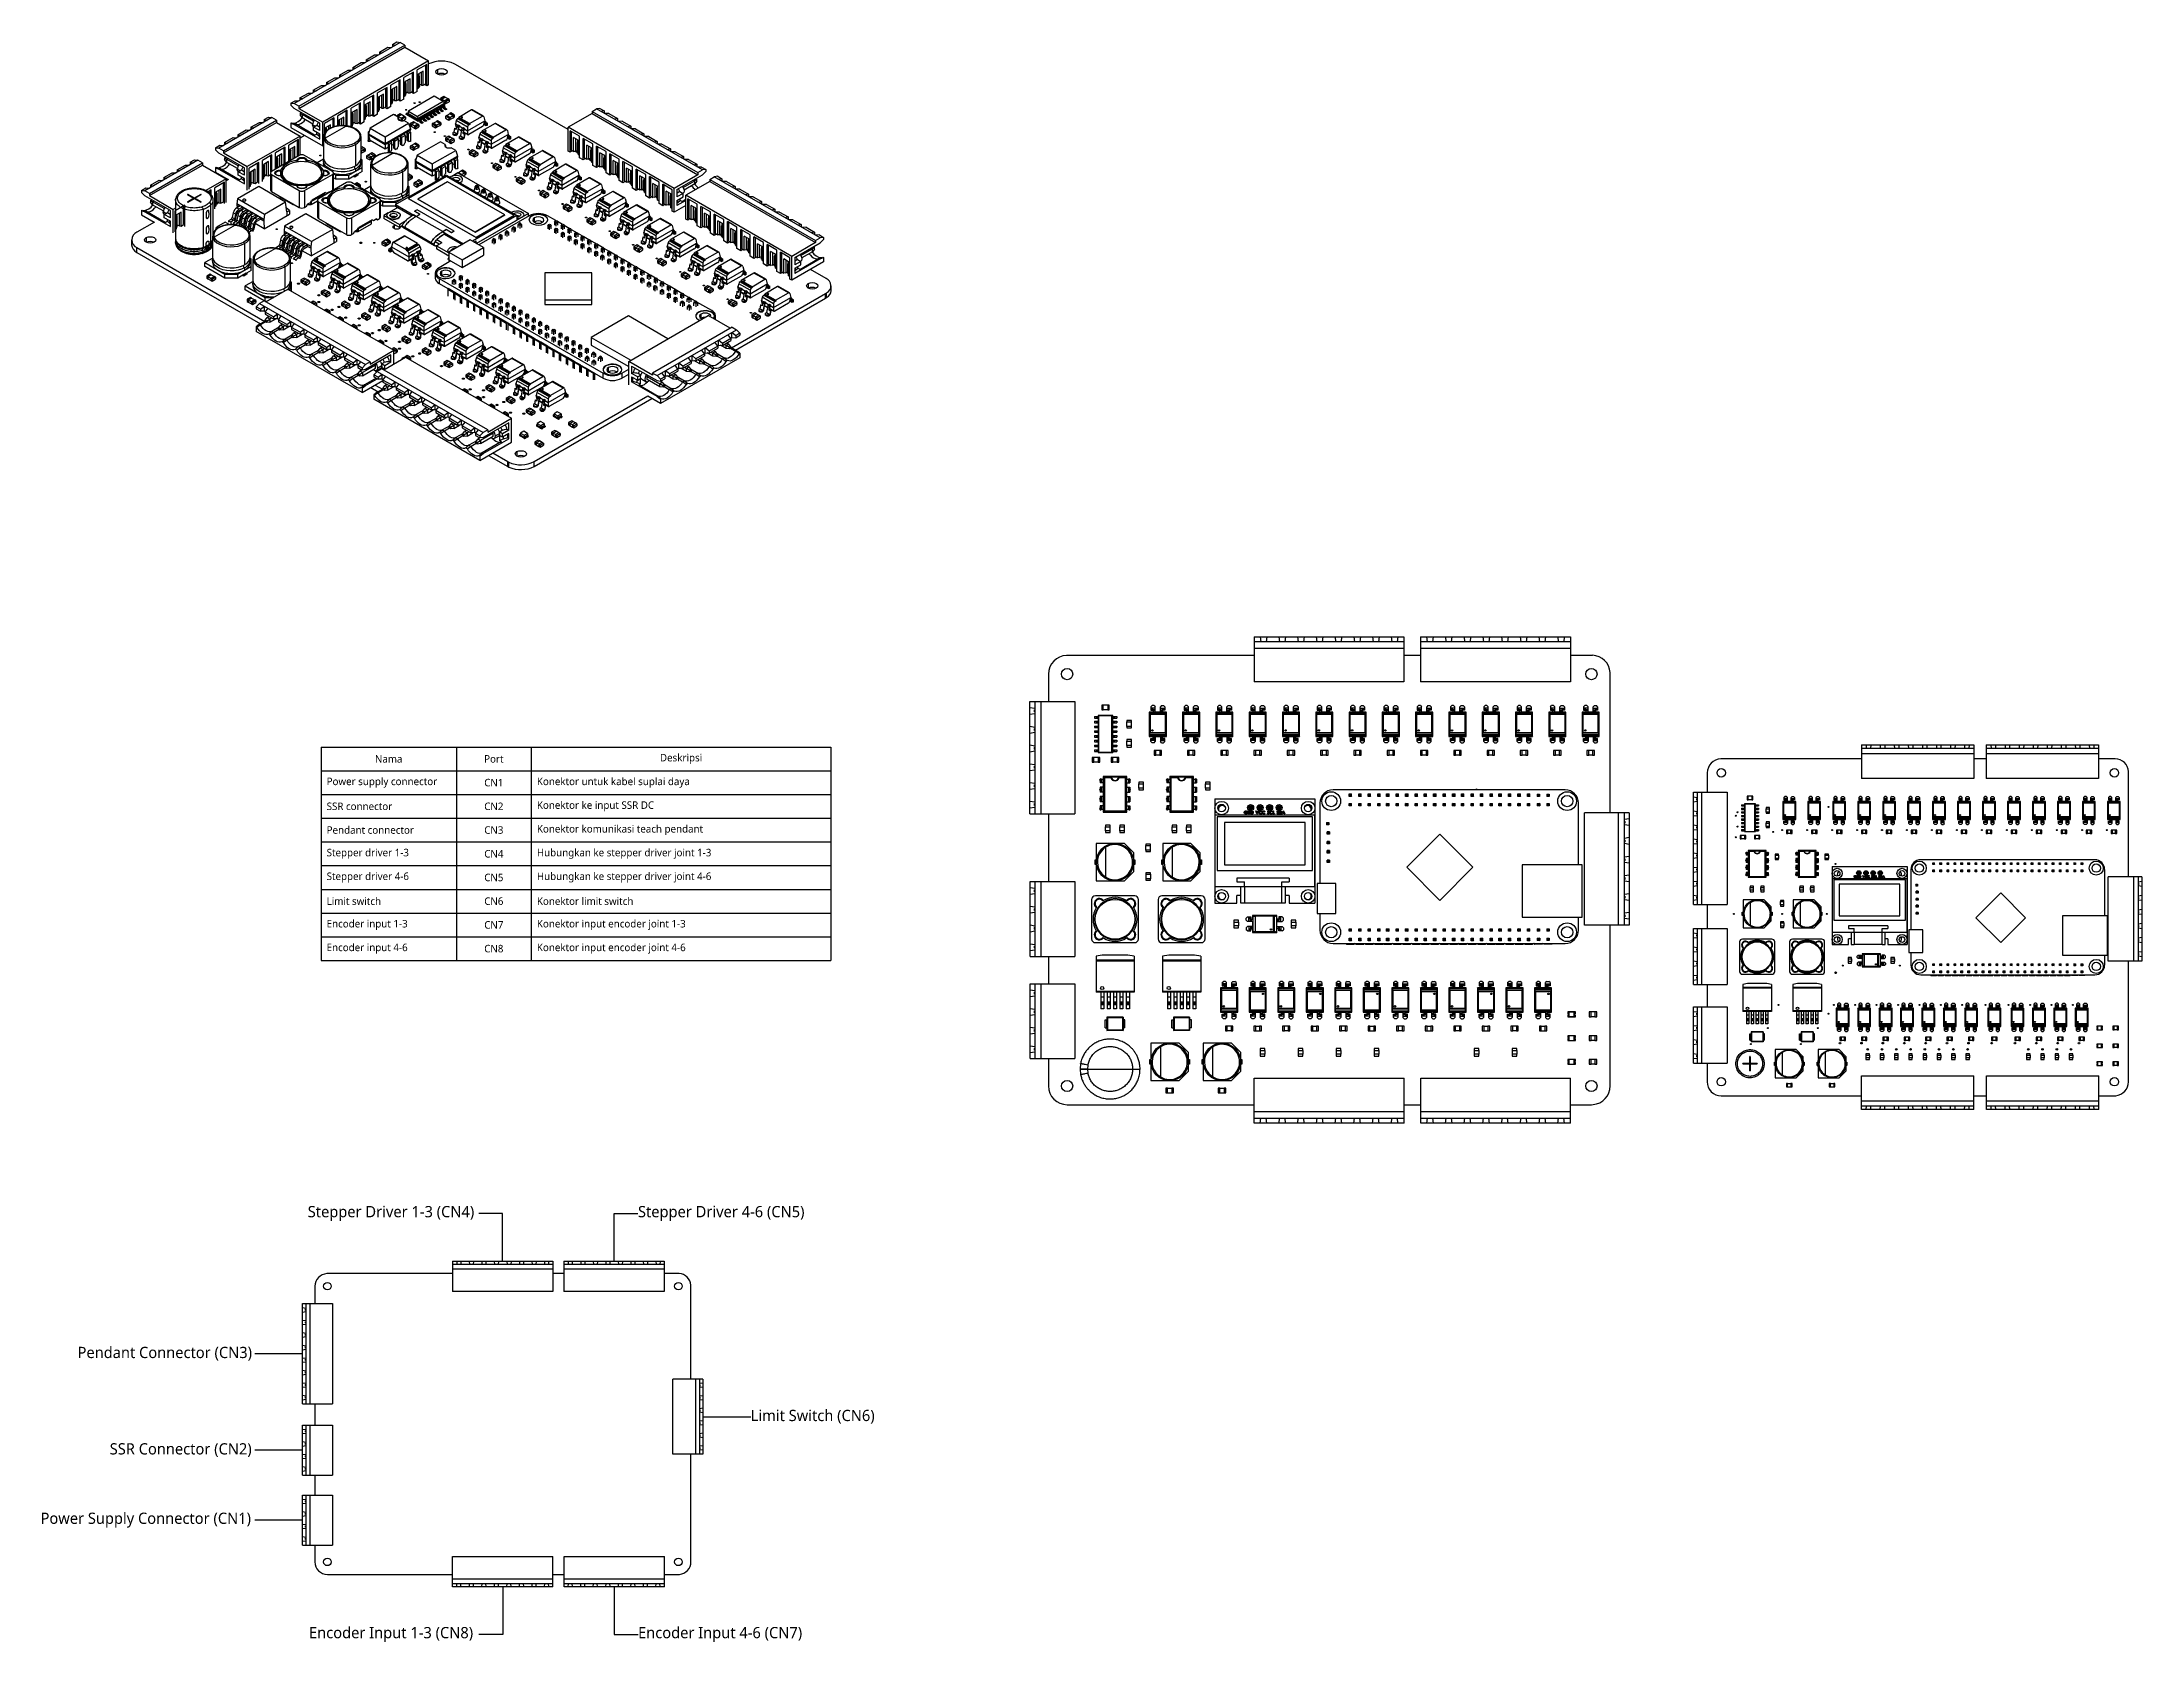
# Model space of a CAD drawing. Header units: millimetres. Extents: x 125 to 686, y 158 to 585.
import ezdxf

# ---------------------------------------------------------------- set-up
doc = ezdxf.new("R2010")
doc.units = ezdxf.units.MM

msp = doc.modelspace()

# ---------------------------------------------------------------- texts
at = {"char_height": 3}
for s, width, gutter_width, heights, insert, attachment_point in [('\\pxqc;{\\fYu Gothic UI|b0|i0|c0|p34;Stepper Driver 1-3 (CN4)}', 46.8998, 226.07, [0], (241.69, 272.41), 6), ('{\\fYu Gothic UI|b0|i0|c0|p34;Stepper Driver 4-6 (CN5)}', 46.3327, 226.07, [3.15], (284.19, 272.41), 4), ('\\pxqc;{\\fYu Gothic UI|b0|i0|c0|p34;Pendant Connector (CN3)}', 48.043, 226.07, [0.877], (181.87, 234.98), 6), ('{\\fYu Gothic UI|b0|i0|c0|p34;Limit Switch (CN6)}', 34.3063, 226.07, [0.594], (314.29, 218.15), 4), ('\\pxqc;{\\fYu Gothic UI|b0|i0|c0|p34;SSR Connector (CN2)}', 39.5443, 226.07, [0], (181.87, 209.24), 6), ('\\pxqc;{\\fYu Gothic UI|b0|i0|c0|p34;Power Supply Connector (CN1)}', 58.214, 226.07, [0], (181.87, 190.53), 6), ('\\pxqc;{\\fYu Gothic UI|b0|i0|c0|p34;Encoder Input 1-3 (CN8)}', 46.8889, 226.07, [0], (241.71, 159.99), 6), ('{\\fYu Gothic UI|b0|i0|c0|p34;Encoder Input 4-6 (CN7)}', 45.7678, 237.74, [0], (284.22, 159.99), 4)]:
    msp.add_mtext_dynamic_manual_height_columns(s, width=width, gutter_width=gutter_width, heights=heights, dxfattribs=dict(at, insert=insert, attachment_point=attachment_point))

# ---------------------------------------------------------------- blocks, each defined once
blk = doc.blocks.new('*T1')
at = {"color": 0, "linetype": 'ByBlock', "lineweight": -2, "transparency": 16777216}
for p, q in [((0, 0), (136.14, 0)), ((0, 0), (0, -57)), ((36.14, 0), (36.14, -57)), ((56.14, 0), (56.14, -57)), ((136.14, 0), (136.14, -57)), ((0, -6.33), (136.14, -6.33)), ((0, -12.66), (136.14, -12.66)), ((0, -19), (136.14, -19)), ((0, -25.33), (136.14, -25.33)), ((0, -31.66), (136.14, -31.66)), ((0, -38), (136.14, -38)), ((0, -44.33), (136.14, -44.33)), ((0, -50.66), (136.14, -50.66)), ((0, -57), (136.14, -57))]:
    blk.add_line(p, q, dxfattribs=at)
at = {"color": 0, "transparency": 16777216, "char_height": 2}
for s, insert, width, attachment_point in [('{\\fYu Gothic UI|b0|i0|c0|p34;Nama}', (18.07, -3.16), 33.1355, 5), ('{\\fYu Gothic UI|b0|i0|c0|p34;Port}', (46.14, -3.16), 17, 5), ('{\\fYu Gothic UI|b0|i0|c0|p34;Deskripsi}', (96.14, -3.16), 77, 5), ('{\\fYu Gothic UI|b0|i0|c0|p34;Power supply connector}', (1.5, -9.5), 33.1355, 4), ('{\\fYu Gothic UI|b0|i0|c0|p34;CN1}', (46.14, -9.5), 17, 5), ('{\\fYu Gothic UI|b0|i0|c0|p34;Konektor untuk kabel suplai daya }', (57.64, -9.5), 77, 4), ('{\\fYu Gothic UI|b0|i0|c0|p34;SSR connector}', (1.5, -15.83), 33.1355, 4), ('{\\fYu Gothic UI|b0|i0|c0|p34;CN2}', (46.14, -15.83), 17, 5), ('{\\fYu Gothic UI|b0|i0|c0|p34;Konektor ke input SSR DC}', (57.64, -15.83), 77, 4), ('{\\fYu Gothic UI|b0|i0|c0|p34;Pendant connector}', (1.5, -22.16), 33.1355, 4), ('{\\fYu Gothic UI|b0|i0|c0|p34;CN3}', (46.14, -22.16), 17, 5), ('{\\fYu Gothic UI|b0|i0|c0|p34;Konektor komunikasi teach pendant}', (57.64, -22.16), 77, 4), ('{\\fYu Gothic UI|b0|i0|c0|p34;Stepper driver 1-3}', (1.5, -28.5), 33.1355, 4), ('{\\fYu Gothic UI|b0|i0|c0|p34;CN4}', (46.14, -28.5), 17, 5), ('{\\fYu Gothic UI|b0|i0|c0|p34;Hubungkan ke stepper driver joint 1-3}', (57.64, -28.5), 77, 4), ('{\\fYu Gothic UI|b0|i0|c0|p34;Stepper driver 4-6}', (1.5, -34.83), 33.1355, 4), ('{\\fYu Gothic UI|b0|i0|c0|p34;Hubungkan ke stepper driver joint 4-6}', (57.64, -34.83), 77, 4), ('{\\fYu Gothic UI|b0|i0|c0|p34;CN5}', (46.14, -34.83), 17, 5), ('{\\fYu Gothic UI|b0|i0|c0|p34;Limit switch}', (1.5, -41.16), 33.1355, 4), ('{\\fYu Gothic UI|b0|i0|c0|p34;CN6}', (46.14, -41.16), 17, 5), ('{\\fYu Gothic UI|b0|i0|c0|p34;Konektor limit switch}', (57.64, -41.16), 77, 4), ('{\\fYu Gothic UI|b0|i0|c0|p34;Encoder input 1-3}', (1.5, -47.5), 33.1355, 4), ('{\\fYu Gothic UI|b0|i0|c0|p34;CN7}', (46.14, -47.5), 17, 5), ('{\\fYu Gothic UI|b0|i0|c0|p34;Konektor input encoder joint 1-3}', (57.64, -47.5), 77, 4), ('{\\fYu Gothic UI|b0|i0|c0|p34;Encoder input 4-6}', (1.5, -53.83), 33.1355, 4), ('{\\fYu Gothic UI|b0|i0|c0|p34;CN8}', (46.14, -53.83), 17, 5), ('{\\fYu Gothic UI|b0|i0|c0|p34;Konektor input encoder joint 4-6}', (57.64, -53.83), 77, 4)]:
    blk.add_mtext(s, dxfattribs=dict(at, insert=insert, width=width, attachment_point=attachment_point))

# ---------------------------------------------------------------- linework, layer by layer
at = {"color": 7, "linetype": 'Continuous', "lineweight": 25}
for p, q in [((220.72, 585.14), (192.43, 568.81)), ((193.64, 568.11), (221.92, 584.44)), ((193.64, 567.54), (221.92, 583.87)), ((215.13, 582.56), (217.39, 583.87)), ((217.39, 583.87), (218.45, 583.83)), ((218.67, 584.61), (219.8, 585.26)), ((218.67, 584.61), (219.44, 584.4)), ((218.67, 584.61), (218.67, 584.07)), ((218.73, 583.99), (218.67, 584.07)), ((219.8, 585.26), (220.72, 585.14)), ((221.92, 584.44), (220.72, 585.14)), ((221.92, 584.44), (221.92, 583.87)), ((221.92, 583.87), (228.28, 580.2)), ((228.28, 580.2), (200, 563.87)), ((204.52, 576.44), (206.79, 577.75)), ((206.79, 577.75), (207.85, 577.71)), ((208.06, 578.48), (210.32, 579.79)), ((208.06, 578.48), (208.06, 577.95)), ((208.06, 578.48), (208.84, 578.28)), ((208.12, 577.87), (208.06, 577.95)), ((210.32, 579.79), (211.38, 579.75)), ((211.6, 580.52), (213.86, 581.83)), ((211.6, 580.52), (211.6, 579.99)), ((211.6, 580.52), (212.37, 580.32)), ((211.66, 579.91), (211.6, 579.99)), ((213.86, 581.83), (214.92, 581.79)), ((215.13, 582.56), (215.13, 582.03)), ((215.13, 582.56), (215.91, 582.36)), ((215.2, 581.95), (215.13, 582.03)), ((227.79, 579.26), (225.24, 577.79)), ((225.24, 572.07), (225.24, 577.79)), ((227.51, 574.07), (227.51, 579.09)), ((227.79, 573.54), (227.79, 579.26)), ((228.28, 573.83), (228.28, 580.2)), ((230.66, 577.92), (230.66, 576.69)), ((235.45, 579.24), (235.12, 579.42)), ((265.55, 561.86), (235.45, 579.24)), ((197.45, 572.36), (199.72, 573.67)), ((197.45, 572.36), (198.23, 572.16)), ((197.45, 572.36), (197.45, 571.83)), ((199.72, 573.67), (200.78, 573.63)), ((200.99, 574.4), (203.25, 575.71)), ((200.99, 574.4), (201.77, 574.2)), ((200.99, 574.4), (200.99, 573.87)), ((201.05, 573.78), (200.99, 573.87)), ((203.25, 575.71), (204.31, 575.67)), ((204.52, 576.44), (204.52, 575.91)), ((204.52, 576.44), (205.3, 576.24)), ((204.59, 575.83), (204.52, 575.91)), ((217.18, 573.13), (214.64, 571.67)), ((216.9, 567.95), (216.9, 572.97)), ((217.18, 567.42), (217.18, 573.13)), ((220.72, 575.18), (218.17, 573.71)), ((218.17, 567.99), (218.17, 573.71)), ((219.79, 573.38), (218.53, 572.65)), ((218.53, 568.89), (218.53, 572.65)), ((218.74, 572.07), (218.53, 571.95)), ((218.62, 572.64), (218.62, 572.7)), ((218.74, 569.34), (218.74, 572.07)), ((219.3, 569.66), (219.3, 573.09)), ((219.79, 569.62), (219.79, 573.38)), ((220.43, 569.99), (220.43, 575.01)), ((220.72, 569.46), (220.72, 575.18)), ((224.25, 577.22), (221.71, 575.75)), ((221.71, 570.03), (221.71, 575.75)), ((223.33, 575.42), (222.07, 574.69)), ((222.07, 570.93), (222.07, 574.69)), ((222.27, 574.11), (222.07, 573.99)), ((222.16, 574.69), (222.16, 574.74)), ((222.27, 571.38), (222.27, 574.11)), ((222.27, 571.99), (222.83, 571.7)), ((222.83, 571.7), (222.83, 575.13)), ((223.33, 571.66), (223.33, 575.42)), ((223.33, 571.66), (223.97, 572.03)), ((223.97, 572.03), (223.97, 577.05)), ((224.25, 571.5), (224.25, 577.22)), ((225.24, 572.07), (224.25, 571.5)), ((225.24, 572.77), (225.6, 572.97)), ((226.86, 577.46), (225.6, 576.73)), ((225.6, 572.97), (225.6, 576.73)), ((225.81, 576.15), (225.6, 576.03)), ((225.7, 576.73), (225.7, 576.78)), ((225.81, 573.22), (225.81, 576.15)), ((225.81, 574.03), (226.37, 573.74)), ((226.37, 573.74), (226.37, 577.17)), ((226.37, 573.74), (226.86, 573.7)), ((226.86, 573.7), (226.86, 577.46)), ((226.86, 573.7), (227.51, 574.07)), ((227.79, 573.54), (227.19, 573.89)), ((228.28, 573.83), (227.79, 573.54)), ((191.51, 568.93), (192.65, 569.58)), ((191.51, 568.93), (191.51, 568.4)), ((191.51, 568.93), (192.43, 568.81)), ((192.43, 567.46), (191.51, 568.4)), ((193.64, 568.11), (192.43, 568.81)), ((199.22, 563.54), (192.43, 567.46)), ((192.65, 569.58), (193.71, 569.54)), ((193.64, 568.11), (193.64, 567.54)), ((193.64, 567.54), (200, 563.87)), ((193.92, 570.32), (196.18, 571.62)), ((193.92, 570.32), (194.7, 570.11)), ((193.92, 570.32), (193.92, 569.79)), ((193.98, 569.7), (193.92, 569.79)), ((193.95, 566.21), (194.28, 566.4)), ((196.18, 571.62), (197.24, 571.58)), ((197.52, 571.74), (197.45, 571.83)), ((206.58, 567.01), (204.03, 565.54)), ((206.29, 562.85), (206.29, 566.85)), ((206.58, 562.81), (206.58, 567.01)), ((210.11, 569.05), (207.57, 567.58)), ((207.57, 562.57), (207.57, 567.58)), ((209.18, 567.25), (207.93, 566.53)), ((207.93, 562.77), (207.93, 566.53)), ((208.02, 566.52), (208.02, 566.58)), ((208.69, 563.54), (208.69, 566.97)), ((209.18, 563.5), (209.18, 567.25)), ((209.83, 563.87), (209.83, 568.89)), ((210.11, 563.34), (210.11, 569.05)), ((213.65, 571.09), (211.1, 569.62)), ((211.1, 563.91), (211.1, 569.62)), ((212.72, 569.29), (211.46, 568.57)), ((211.46, 564.81), (211.46, 568.57)), ((211.67, 567.99), (211.46, 567.87)), ((211.55, 568.56), (211.55, 568.62)), ((211.67, 565.26), (211.67, 567.99)), ((212.22, 565.58), (212.22, 569.01)), ((212.72, 565.54), (212.72, 569.29)), ((213.36, 565.91), (213.36, 570.93)), ((213.65, 565.38), (213.65, 571.09)), ((214.64, 565.95), (214.64, 571.67)), ((214.64, 566.64), (215, 566.85)), ((216.26, 571.33), (215, 570.61)), ((215, 566.85), (215, 570.61)), ((215.2, 570.03), (215, 569.91)), ((215.09, 570.6), (215.09, 570.66)), ((215.2, 567.3), (215.2, 570.03)), ((215.2, 567.91), (215.76, 567.62)), ((215.76, 567.62), (215.76, 571.05)), ((215.76, 567.62), (216.26, 567.58)), ((216.26, 567.58), (216.26, 571.33)), ((216.26, 567.58), (216.9, 567.95)), ((217.18, 567.42), (216.58, 567.77)), ((218.17, 567.99), (217.18, 567.42)), ((218.17, 568.68), (218.53, 568.89)), ((218.74, 569.95), (219.3, 569.66)), ((219.3, 569.66), (219.79, 569.62)), ((219.79, 569.62), (220.43, 569.99)), ((220.72, 569.46), (220.12, 569.81)), ((221.71, 570.03), (220.72, 569.46)), ((221.71, 570.73), (222.07, 570.93)), ((222.18, 567.07), (222.18, 567.21)), ((222.9, 566.79), (222.78, 566.26)), ((222.83, 571.7), (223.33, 571.66)), ((229.79, 570.77), (222.9, 566.79)), ((222.9, 566.79), (225.33, 565.39)), ((224.25, 571.5), (223.65, 571.85)), ((224.42, 568.88), (224.42, 569.02)), ((232.21, 569.37), (225.33, 565.39)), ((225.54, 564.95), (232.49, 568.96)), ((225.54, 564.67), (232.54, 568.71)), ((225.77, 569.14), (225.77, 569.28)), ((228.77, 566.49), (228.48, 566.33)), ((228.74, 566.51), (228.77, 566.49)), ((228.85, 566.42), (229.35, 566.71)), ((229.35, 566.86), (229.38, 566.84)), ((229.35, 566.71), (229.35, 566.86)), ((229.38, 566.69), (229.35, 566.71)), ((229.67, 567.01), (229.38, 566.84)), ((229.5, 566.08), (229.42, 566.62)), ((229.85, 566.74), (229.56, 566.57)), ((229.56, 566.57), (229.63, 566.04)), ((229.64, 567.03), (229.67, 567.01)), ((229.75, 566.94), (230.24, 567.23)), ((232.21, 569.37), (229.79, 570.77)), ((229.85, 566.74), (229.92, 566.2)), ((230.37, 566.83), (229.87, 566.54)), ((230.24, 567.38), (230.28, 567.36)), ((230.24, 567.23), (230.24, 567.38)), ((230.28, 567.21), (230.24, 567.23)), ((230.57, 567.53), (230.28, 567.36)), ((230.4, 566.6), (230.32, 567.14)), ((230.74, 567.26), (230.45, 567.09)), ((230.45, 567.09), (230.53, 566.55)), ((230.53, 567.55), (230.57, 567.53)), ((230.82, 566.72), (230.53, 566.55)), ((230.86, 566.65), (230.57, 566.49)), ((230.57, 566.49), (230.99, 566.21)), ((230.65, 567.46), (231.14, 567.74)), ((230.74, 567.26), (230.82, 566.72)), ((231.26, 567.34), (230.77, 567.06)), ((230.86, 566.65), (231.28, 566.38)), ((231.28, 566.38), (230.99, 566.21)), ((231.14, 567.9), (231.18, 567.88)), ((231.14, 567.74), (231.14, 567.9)), ((231.18, 567.73), (231.14, 567.74)), ((231.47, 568.05), (231.18, 567.88)), ((231.29, 567.12), (231.22, 567.66)), ((231.28, 566.38), (231.27, 566.23)), ((231.64, 567.78), (231.35, 567.61)), ((231.35, 567.61), (231.43, 567.07)), ((231.43, 568.07), (231.47, 568.05)), ((231.72, 567.24), (231.43, 567.07)), ((231.88, 566.58), (231.46, 566.86)), ((231.76, 567.17), (231.47, 567.01)), ((231.47, 567.01), (231.89, 566.73)), ((232.36, 570.71), (231.48, 570.2)), ((231.48, 570.2), (231.76, 570.03)), ((231.48, 570.2), (231.48, 569.79)), ((231.55, 567.98), (232.04, 568.26)), ((231.64, 567.78), (231.72, 567.24)), ((232.16, 567.86), (231.67, 567.58)), ((231.76, 570.03), (232.65, 570.54)), ((231.76, 570.03), (232.65, 570.54)), ((232.61, 569.54), (231.76, 570.03)), ((231.76, 570.03), (231.76, 569.63)), ((231.76, 570.03), (231.76, 569.63)), ((231.76, 567.17), (232.18, 566.9)), ((232.17, 566.75), (231.88, 566.58)), ((231.89, 566.73), (231.88, 566.58)), ((232.18, 566.9), (231.89, 566.73)), ((232.04, 568.42), (232.07, 568.4)), ((232.04, 568.26), (232.04, 568.42)), ((232.07, 568.24), (232.04, 568.26)), ((232.36, 568.57), (232.07, 568.4)), ((232.19, 567.64), (232.12, 568.18)), ((232.18, 566.9), (232.17, 566.75)), ((232.21, 569.37), (232.49, 568.96)), ((232.54, 568.29), (232.25, 568.13)), ((232.25, 568.13), (232.33, 567.59)), ((232.33, 568.59), (232.36, 568.57)), ((232.61, 567.76), (232.33, 567.59)), ((232.65, 570.54), (232.36, 570.71)), ((232.77, 567.1), (232.36, 567.38)), ((232.66, 567.69), (232.37, 567.52)), ((232.37, 567.52), (232.78, 567.25)), ((232.4, 569.09), (232.61, 568.97)), ((232.45, 568.5), (232.54, 568.55)), ((232.49, 568.96), (232.54, 568.71)), ((232.51, 568.4), (232.54, 568.55)), ((232.54, 568.71), (232.54, 568.55)), ((232.54, 568.29), (232.61, 567.76)), ((233.49, 570.05), (232.61, 569.54)), ((232.61, 569.54), (232.89, 569.38)), ((232.61, 569.54), (232.61, 568.97)), ((232.61, 568.97), (232.89, 568.81)), ((233.49, 570.05), (232.65, 570.54)), ((232.65, 570.54), (232.65, 570.54)), ((232.66, 567.69), (233.07, 567.42)), ((233.06, 567.27), (232.77, 567.1)), ((232.78, 567.25), (232.77, 567.1)), ((233.07, 567.42), (232.78, 567.25)), ((232.89, 569.38), (233.78, 569.89)), ((232.89, 569.38), (232.89, 568.81)), ((232.89, 568.81), (233.78, 569.32)), ((233.07, 567.42), (233.06, 567.27)), ((233.78, 569.89), (233.49, 570.05)), ((233.78, 569.89), (233.78, 569.32)), ((239.74, 567.11), (236.32, 565.14)), ((242.64, 565.43), (239.74, 567.11)), ((242.9, 565.45), (239.97, 567.14)), ((271.92, 566.73), (273.12, 567.42)), ((271.92, 566.73), (271.92, 566.16)), ((271.92, 566.73), (300.2, 550.4)), ((274.04, 567.54), (273.12, 567.42)), ((301.4, 551.09), (273.12, 567.42)), ((274.04, 567.54), (275.17, 566.89)), ((275.17, 566.89), (274.39, 566.69)), ((275.1, 566.28), (275.17, 566.36)), ((275.17, 566.89), (275.17, 566.36)), ((186.45, 565.07), (172.31, 556.9)), ((173.51, 556.21), (187.65, 564.38)), ((173.51, 555.64), (187.65, 563.8)), ((177.33, 560.46), (179.59, 561.76)), ((179.59, 561.76), (180.65, 561.72)), ((180.86, 562.5), (183.13, 563.8)), ((180.86, 562.5), (180.86, 561.97)), ((180.86, 562.5), (181.64, 562.29)), ((180.93, 561.88), (180.86, 561.97)), ((183.13, 563.8), (184.19, 563.76)), ((184.4, 564.54), (185.53, 565.19)), ((184.4, 564.54), (184.4, 564.01)), ((184.4, 564.54), (185.18, 564.33)), ((184.46, 563.92), (184.4, 564.01)), ((185.53, 565.19), (186.45, 565.07)), ((187.65, 564.38), (186.45, 565.07)), ((187.65, 564.38), (187.65, 563.8)), ((187.65, 563.8), (194.02, 560.13)), ((191.51, 563.58), (191.72, 563.7)), ((191.51, 563.58), (191.51, 562.4)), ((191.51, 563.58), (192.43, 563.21)), ((191.51, 562.4), (200, 557.5)), ((191.72, 563.7), (192.7, 563.37)), ((192.43, 563.21), (192.7, 563.37)), ((192.43, 563.21), (199.22, 559.3)), ((197.86, 560.39), (192.7, 563.37)), ((193.95, 566.21), (193.95, 565.8)), ((193.95, 566.21), (194.48, 565.91)), ((194.48, 565.09), (193.95, 565.8)), ((194.48, 565.91), (194.81, 566.09)), ((194.48, 565.91), (194.48, 565.09)), ((197.59, 564.11), (194.48, 565.91)), ((194.48, 565.09), (197.34, 563.44)), ((198, 562.75), (197.31, 563.17)), ((197.58, 562.57), (197.62, 562.54)), ((197.59, 562.52), (198.45, 563.02)), ((197.59, 561.62), (197.59, 562.52)), ((199.22, 561.58), (197.59, 562.52)), ((199.22, 560.68), (197.59, 561.62)), ((198.37, 561.17), (198.37, 560.68)), ((198.45, 563.02), (199.16, 562.61)), ((199.01, 560.81), (199.01, 560.15)), ((199.22, 562.49), (199.16, 562.61)), ((199.22, 561.58), (199.22, 563.54)), ((200, 557.5), (200, 563.87)), ((203.04, 564.97), (200.49, 563.5)), ((200.49, 560.86), (200.49, 563.5)), ((206.29, 562.81), (200.66, 559.56)), ((206.29, 562.8), (200.66, 559.55)), ((202.11, 563.17), (200.85, 562.44)), ((200.85, 561.38), (200.85, 562.44)), ((201.06, 561.86), (200.85, 561.75)), ((200.95, 562.44), (200.95, 562.5)), ((201.06, 561.56), (201.06, 561.86)), ((201.62, 562), (201.62, 562.88)), ((202.11, 562.27), (202.11, 563.17)), ((202.76, 562.52), (202.76, 564.81)), ((203.04, 562.62), (203.04, 564.97)), ((204.03, 562.84), (204.03, 565.54)), ((205.65, 565.21), (204.39, 564.48)), ((204.39, 562.87), (204.39, 564.48)), ((204.6, 563.9), (204.39, 563.79)), ((204.48, 564.48), (204.48, 564.54)), ((204.6, 562.89), (204.6, 563.9)), ((205.15, 562.92), (205.15, 564.93)), ((205.65, 562.9), (205.65, 565.21)), ((206.29, 562.8), (206.29, 562.81)), ((207.58, 562.57), (207.93, 562.77)), ((208.13, 565.95), (207.93, 565.83)), ((208.13, 563.21), (208.13, 565.95)), ((208.13, 563.83), (208.69, 563.54)), ((208.69, 563.54), (209.18, 563.5)), ((209.18, 563.5), (209.83, 563.87)), ((210.11, 563.34), (209.51, 563.68)), ((211.1, 563.91), (210.11, 563.34)), ((211.1, 564.6), (211.46, 564.81)), ((211.67, 565.87), (212.22, 565.58)), ((212.15, 561.08), (212.15, 558.77)), ((212.68, 562.29), (212.21, 560.75)), ((212.21, 560.75), (216.7, 558.16)), ((212.21, 560.75), (212.21, 560.52)), ((212.22, 565.58), (212.72, 565.54)), ((212.38, 561.33), (212.22, 561.24)), ((218.92, 565.9), (212.68, 562.29)), ((212.68, 562.29), (216.7, 559.97)), ((212.72, 565.54), (213.36, 565.91)), ((213.65, 565.38), (213.05, 565.73)), ((214.64, 565.95), (213.65, 565.38)), ((216.7, 559.97), (222.94, 563.58)), ((216.7, 558.16), (223.41, 562.04)), ((220.16, 565.18), (218.92, 565.9)), ((219.03, 565.84), (219.03, 565.91)), ((220.69, 566.04), (219.81, 565.53)), ((219.81, 565.53), (220.09, 565.37)), ((219.81, 565.53), (219.81, 565.39)), ((220.09, 565.37), (220.97, 565.88)), ((220.09, 565.37), (220.97, 565.88)), ((220.09, 565.37), (220.09, 565.23)), ((220.94, 564.88), (220.09, 565.37)), ((220.09, 565.37), (220.09, 565.23)), ((220.29, 564.68), (220.94, 564.31)), ((220.97, 565.88), (220.69, 566.04)), ((221.82, 565.39), (220.94, 564.88)), ((220.94, 564.88), (220.94, 564.3)), ((220.94, 564.88), (221.22, 564.71)), ((220.94, 564.3), (221.09, 564.22)), ((221.82, 565.39), (220.97, 565.88)), ((220.97, 565.88), (220.97, 565.87)), ((221.22, 564.71), (222.1, 565.22)), ((221.22, 564.71), (221.22, 564.22)), ((221.37, 564.23), (222.1, 564.65)), ((221.45, 560.9), (221.76, 560.72)), ((221.65, 560.79), (222.24, 561.13)), ((222.94, 563.58), (221.71, 564.29)), ((222.1, 565.22), (221.82, 565.39)), ((222.1, 565.22), (222.1, 564.65)), ((222.24, 561.13), (222.24, 561.36)), ((222.24, 561.36), (222.56, 561.18)), ((222.56, 560.95), (222.24, 561.13)), ((222.54, 566.24), (222.25, 566.07)), ((222.26, 565.91), (222.25, 566.07)), ((222.25, 566.07), (222.67, 565.86)), ((222.68, 565.7), (222.26, 565.91)), ((222.54, 566.24), (222.75, 566.13)), ((223.23, 561.57), (222.56, 561.18)), ((222.59, 558.99), (222.59, 560.89)), ((222.71, 565.89), (222.67, 565.86)), ((222.71, 565.88), (222.79, 566.33)), ((222.78, 566.26), (225.54, 564.67)), ((222.78, 566.26), (222.78, 566.1)), ((222.78, 566.1), (225.54, 564.51)), ((222.9, 565.57), (222.78, 566.1)), ((222.8, 565.7), (222.86, 565.74)), ((223.47, 561.16), (222.8, 560.77)), ((222.8, 560.77), (222.8, 558.87)), ((222.85, 565.8), (222.84, 565.78)), ((222.85, 565.78), (222.84, 565.78)), ((225.54, 564.04), (222.9, 565.57)), ((222.92, 561.75), (223.23, 561.57)), ((222.94, 563.58), (223.41, 562.04)), ((223.12, 561.63), (223.41, 561.8)), ((223.32, 561.5), (223.41, 561.8)), ((224.28, 563.97), (223.4, 563.46)), ((223.4, 563.46), (223.4, 562.88)), ((223.4, 563.46), (223.68, 563.29)), ((223.4, 562.88), (223.68, 562.72)), ((223.41, 562.04), (223.41, 561.8)), ((223.47, 561.16), (223.47, 558.77)), ((223.68, 563.29), (224.56, 563.8)), ((223.68, 563.29), (224.56, 563.8)), ((224.53, 562.8), (223.68, 563.29)), ((223.68, 563.29), (223.68, 562.72)), ((223.68, 563.29), (223.68, 562.72)), ((223.68, 562.72), (224.53, 562.23)), ((223.68, 562.72), (223.68, 562.72)), ((224.56, 563.8), (224.28, 563.97)), ((225.41, 563.31), (224.53, 562.8)), ((224.53, 562.8), (224.53, 562.23)), ((224.53, 562.8), (224.81, 562.64)), ((224.53, 562.23), (224.81, 562.07)), ((225.41, 563.31), (224.56, 563.8)), ((224.56, 563.8), (224.56, 563.8)), ((224.81, 562.64), (225.7, 563.15)), ((224.81, 562.64), (224.81, 562.07)), ((224.81, 562.07), (225.7, 562.58)), ((225.54, 564.95), (225.33, 565.39)), ((225.7, 563.15), (225.41, 563.31)), ((225.54, 564.04), (225.54, 564.95)), ((225.54, 564.51), (225.75, 564.63)), ((225.88, 564.23), (225.54, 564.04)), ((225.7, 563.15), (225.7, 562.58)), ((225.75, 564.79), (225.79, 564.77)), ((225.75, 564.63), (225.75, 564.79)), ((225.79, 564.61), (225.75, 564.63)), ((226.08, 564.94), (225.79, 564.77)), ((225.91, 564.01), (225.83, 564.55)), ((226.25, 564.66), (225.96, 564.5)), ((225.96, 564.5), (226.04, 563.96)), ((226.04, 564.96), (226.08, 564.94)), ((226.33, 564.13), (226.04, 563.96)), ((226.49, 563.47), (226.07, 563.75)), ((226.37, 564.06), (226.08, 563.9)), ((226.08, 563.9), (226.5, 563.62)), ((226.16, 564.87), (226.65, 565.15)), ((226.25, 564.66), (226.33, 564.13)), ((226.77, 564.75), (226.28, 564.47)), ((226.37, 564.06), (226.79, 563.79)), ((226.78, 563.64), (226.49, 563.47)), ((226.5, 563.62), (226.49, 563.47)), ((226.79, 563.79), (226.5, 563.62)), ((226.65, 565.31), (226.69, 565.29)), ((226.65, 565.15), (226.65, 565.31)), ((226.69, 565.13), (226.65, 565.15)), ((226.98, 565.46), (226.69, 565.29)), ((226.8, 564.53), (226.73, 565.07)), ((226.79, 563.79), (226.78, 563.64)), ((227.15, 565.18), (226.86, 565.02)), ((226.86, 565.02), (226.94, 564.48)), ((226.94, 565.47), (226.98, 565.46)), ((227.23, 564.65), (226.94, 564.48)), ((227.39, 563.99), (226.97, 564.26)), ((227.27, 564.58), (226.98, 564.41)), ((226.98, 564.41), (227.4, 564.14)), ((227.06, 565.39), (227.55, 565.67)), ((227.15, 565.18), (227.23, 564.65)), ((227.67, 565.27), (227.18, 564.99)), ((227.27, 564.58), (227.68, 564.31)), ((227.68, 564.16), (227.39, 563.99)), ((227.4, 564.14), (227.39, 563.99)), ((227.68, 564.31), (227.4, 564.14)), ((227.55, 565.83), (227.58, 565.81)), ((227.55, 565.67), (227.55, 565.83)), ((227.58, 565.65), (227.55, 565.67)), ((227.87, 565.97), (227.58, 565.81)), ((227.7, 565.05), (227.63, 565.58)), ((227.68, 564.31), (227.68, 564.16)), ((228.05, 565.7), (227.76, 565.53)), ((227.76, 565.53), (227.83, 565)), ((228.12, 565.17), (227.83, 565)), ((227.84, 565.99), (227.87, 565.97)), ((228.28, 564.51), (227.87, 564.78)), ((228.17, 565.1), (227.88, 564.93)), ((227.88, 564.93), (228.29, 564.66)), ((227.96, 565.9), (228.45, 566.19)), ((228.05, 565.7), (228.12, 565.17)), ((228.57, 565.79), (228.08, 565.51)), ((228.17, 565.1), (228.58, 564.83)), ((228.57, 564.68), (228.28, 564.51)), ((228.29, 564.66), (228.28, 564.51)), ((228.58, 564.83), (228.29, 564.66)), ((228.45, 566.34), (228.48, 566.33)), ((228.45, 566.19), (228.45, 566.34)), ((228.48, 566.17), (228.45, 566.19)), ((228.6, 565.57), (228.53, 566.1)), ((228.58, 564.83), (228.57, 564.68)), ((228.95, 566.22), (228.66, 566.05)), ((228.66, 566.05), (228.73, 565.52)), ((229.02, 565.68), (228.73, 565.52)), ((229.18, 565.03), (228.76, 565.3)), ((229.06, 565.62), (228.77, 565.45)), ((228.77, 565.45), (229.19, 565.18)), ((228.95, 566.22), (229.02, 565.68)), ((229.47, 566.31), (228.98, 566.02)), ((229.06, 565.62), (229.48, 565.34)), ((229.47, 565.19), (229.18, 565.03)), ((229.19, 565.18), (229.18, 565.03)), ((229.48, 565.34), (229.19, 565.18)), ((229.52, 563.57), (229.23, 563.41)), ((229.23, 563.41), (229.23, 562.84)), ((229.23, 563.41), (230.12, 562.9)), ((229.23, 562.84), (230.12, 562.33)), ((229.48, 565.34), (229.47, 565.19)), ((229.52, 563.57), (230.37, 564.06)), ((230.4, 563.06), (229.52, 563.57)), ((229.92, 566.2), (229.63, 566.04)), ((230.08, 565.55), (229.66, 565.82)), ((229.96, 566.14), (229.67, 565.97)), ((229.67, 565.97), (230.09, 565.69)), ((229.81, 561.1), (229.81, 561.25)), ((229.96, 566.14), (230.38, 565.86)), ((230.37, 565.71), (230.08, 565.55)), ((230.09, 565.69), (230.08, 565.55)), ((230.38, 565.86), (230.09, 565.69)), ((230.12, 562.9), (230.4, 563.06)), ((230.12, 562.9), (230.12, 562.33)), ((230.12, 562.33), (230.4, 562.49)), ((230.38, 565.86), (230.37, 565.71)), ((230.65, 564.23), (230.37, 564.06)), ((230.37, 564.06), (231.25, 563.55)), ((230.37, 564.06), (230.37, 564.06)), ((230.37, 564.06), (231.25, 563.55)), ((230.4, 563.06), (231.25, 563.55)), ((230.4, 563.06), (230.4, 562.49)), ((230.4, 562.49), (231.25, 562.98)), ((230.98, 566.06), (230.56, 566.34)), ((231.53, 563.71), (230.65, 564.23)), ((231.27, 566.23), (230.98, 566.06)), ((230.99, 566.21), (230.98, 566.06)), ((231.25, 563.55), (231.53, 563.71)), ((231.25, 563.55), (231.25, 562.98)), ((231.25, 563.55), (231.25, 562.98)), ((231.25, 562.98), (231.53, 563.14)), ((231.25, 562.98), (231.25, 562.98)), ((231.53, 563.71), (231.53, 563.14)), ((233.11, 565.65), (232.83, 565.48)), ((232.83, 565.48), (233.71, 564.97)), ((232.83, 565.48), (232.83, 564.91)), ((232.83, 564.91), (233.71, 564.4)), ((233.11, 565.64), (233.96, 566.13)), ((233.99, 565.14), (233.11, 565.65)), ((233.71, 564.97), (233.99, 565.14)), ((233.71, 564.97), (233.71, 564.4)), ((233.71, 564.4), (233.99, 564.56)), ((234.24, 566.3), (233.96, 566.14)), ((233.96, 566.14), (233.96, 566.13)), ((233.96, 566.14), (234.84, 565.63)), ((233.96, 566.13), (234.84, 565.62)), ((233.99, 565.14), (234.84, 565.62)), ((233.99, 565.14), (233.99, 564.56)), ((233.99, 564.56), (234.84, 565.05)), ((235.12, 565.79), (234.24, 566.3)), ((234.99, 561.17), (234.75, 561.03)), ((234.75, 561.03), (234.75, 560.53)), ((235.11, 560.54), (234.75, 560.75)), ((234.84, 565.63), (235.12, 565.79)), ((234.84, 565.63), (234.84, 565.05)), ((234.84, 565.62), (234.84, 565.05)), ((234.84, 565.05), (235.12, 565.22)), ((234.84, 565.05), (234.84, 565.05)), ((235.84, 560.68), (234.99, 561.17)), ((235.18, 562.18), (235.02, 561.21)), ((235.87, 560.72), (235.02, 561.21)), ((235.12, 565.79), (235.12, 565.22)), ((235.18, 562.18), (235.37, 562.29)), ((235.61, 561.93), (235.18, 562.18)), ((235.37, 562.29), (235.64, 562.13)), ((235.65, 564.27), (235.45, 563.44)), ((235.45, 563.44), (236.08, 563.08)), ((235.69, 562.43), (235.45, 563.44)), ((235.74, 562.69), (235.61, 561.93)), ((238.68, 562.52), (235.65, 564.27)), ((236.16, 562.44), (235.74, 562.69)), ((236.16, 562.44), (235.87, 560.72)), ((235.94, 563), (236.18, 563.14)), ((236.37, 562.75), (235.94, 563)), ((236.04, 564.8), (236.3, 564.95)), ((236.04, 564.8), (238.99, 563.1)), ((236.06, 560.85), (236.34, 562.5)), ((236.18, 563.14), (236.6, 562.89)), ((236.25, 561.97), (237.04, 561.51)), ((236.27, 562.07), (237.06, 561.62)), ((236.3, 564.95), (236.32, 565.14)), ((236.3, 564.95), (239.25, 563.25)), ((239.22, 563.46), (236.32, 565.14)), ((236.6, 562.89), (236.37, 562.75)), ((236.37, 562.54), (236.6, 562.68)), ((236.59, 562.78), (236.6, 562.89)), ((236.59, 562.78), (237.45, 562.28)), ((236.59, 562.78), (236.6, 562.68)), ((237.11, 561.89), (236.82, 560.17)), ((237.11, 561.89), (237.53, 561.65)), ((237.55, 562.34), (237.31, 562.21)), ((237.31, 562.21), (237.74, 561.96)), ((237.53, 561.65), (237.4, 560.9)), ((237.4, 560.9), (237.59, 561.01)), ((237.4, 560.9), (237.83, 560.65)), ((237.98, 562.1), (237.55, 562.34)), ((237.59, 561.01), (237.71, 561.71)), ((238.02, 560.76), (237.59, 561.01)), ((237.62, 561.18), (238.76, 560.52)), ((237.64, 561.28), (238.68, 560.68)), ((237.74, 561.96), (237.98, 562.1)), ((237.74, 561.75), (237.98, 561.89)), ((237.83, 560.65), (238.02, 560.76)), ((237.86, 559.82), (238.02, 560.76)), ((237.96, 561.99), (237.98, 562.1)), ((237.96, 561.99), (238.68, 561.57)), ((237.98, 561.89), (237.96, 561.99)), ((238.68, 561.57), (243.28, 564.22)), ((238.68, 562.52), (238.68, 560.68)), ((239.25, 563.25), (238.99, 563.1)), ((242.64, 562.66), (238.99, 560.55)), ((239.22, 563.46), (242.64, 565.43)), ((239.22, 563.46), (239.25, 563.25)), ((242.33, 561.17), (242.58, 561.32)), ((242.33, 561.17), (245.28, 559.47)), ((242.58, 561.32), (242.61, 561.51)), ((242.58, 561.32), (245.53, 559.62)), ((246.02, 563.48), (242.61, 561.51)), ((245.51, 559.83), (242.61, 561.51)), ((243.03, 565.26), (243.28, 564.22)), ((243.03, 563.19), (243.28, 564.22)), ((243.05, 563.27), (243.59, 562.96)), ((243.07, 563.34), (243.51, 563.08)), ((243.35, 563.84), (243.21, 563.93)), ((243.25, 564.12), (243.54, 563.95)), ((243.54, 563.95), (243.35, 563.84)), ((243.51, 563.08), (243.35, 563.84)), ((243.54, 563.95), (243.71, 563.17)), ((243.62, 563.79), (243.58, 563.79)), ((243.62, 563.79), (243.97, 563.59)), ((243.7, 563.18), (243.73, 563.16)), ((243.73, 563.16), (243.97, 563.3)), ((243.97, 563.09), (243.79, 562.98)), ((243.97, 563.09), (243.97, 563.59)), ((245.51, 559.83), (248.92, 561.8)), ((248.92, 561.8), (246.02, 563.48)), ((249.19, 561.82), (246.26, 563.51)), ((249.31, 561.63), (249.57, 560.59)), ((271.92, 566.16), (265.55, 562.48)), ((293.84, 546.15), (265.55, 562.48)), ((265.55, 556.11), (265.55, 562.48)), ((268.59, 560.07), (266.05, 561.54)), ((266.05, 555.83), (266.05, 561.54)), ((266.33, 561.38), (266.33, 556.36)), ((271.92, 566.16), (300.2, 549.83)), ((276.44, 566.16), (275.38, 566.12)), ((276.44, 566.16), (278.7, 564.85)), ((278.7, 564.85), (277.93, 564.65)), ((278.64, 564.23), (278.7, 564.32)), ((278.7, 564.85), (278.7, 564.32)), ((279.98, 564.12), (278.92, 564.07)), ((279.98, 564.12), (282.24, 562.81)), ((282.24, 562.81), (281.46, 562.6)), ((282.17, 562.19), (282.24, 562.28)), ((282.24, 562.81), (282.24, 562.28)), ((283.51, 562.07), (282.45, 562.03)), ((283.51, 562.07), (285.77, 560.77)), ((285.77, 560.77), (285, 560.56)), ((285.77, 560.77), (285.77, 560.24)), ((171.39, 557.03), (172.52, 557.68)), ((171.39, 557.03), (171.39, 556.5)), ((171.39, 557.03), (172.31, 556.9)), ((172.31, 555.56), (171.39, 556.5)), ((173.51, 556.21), (172.31, 556.9)), ((179.1, 551.64), (172.31, 555.56)), ((172.52, 557.68), (173.58, 557.64)), ((173.51, 556.21), (173.51, 555.64)), ((173.51, 555.64), (179.87, 551.97)), ((173.79, 558.42), (176.06, 559.72)), ((173.79, 558.42), (173.79, 557.88)), ((173.79, 558.42), (174.57, 558.21)), ((173.86, 557.8), (173.79, 557.88)), ((176.06, 559.72), (177.12, 559.68)), ((177.33, 560.46), (177.33, 559.93)), ((177.33, 560.46), (178.11, 560.25)), ((177.39, 559.84), (177.33, 559.93)), ((194.02, 560.13), (179.87, 551.97)), ((189.99, 557.15), (187.44, 555.68)), ((187.44, 551.31), (187.44, 555.68)), ((189.06, 555.35), (187.8, 554.62)), ((189.06, 552.25), (189.06, 555.35)), ((189.7, 552.62), (189.7, 556.99)), ((189.99, 552.78), (189.99, 557.15)), ((193.52, 559.19), (190.98, 557.72)), ((190.98, 553.35), (190.98, 557.72)), ((192.6, 557.39), (191.34, 556.66)), ((191.34, 553.56), (191.34, 556.66)), ((191.54, 556.08), (191.34, 555.97)), ((191.43, 556.66), (191.43, 556.72)), ((191.54, 553.68), (191.54, 556.08)), ((192.1, 554), (192.1, 557.1)), ((192.6, 554.29), (192.6, 557.39)), ((193.24, 554.66), (193.24, 559.03)), ((193.52, 554.82), (193.52, 559.19)), ((195.17, 560.29), (194.02, 559.62)), ((194.02, 555.07), (194.02, 560.13)), ((197.86, 560.39), (198.37, 560.68)), ((199.01, 560.15), (198.37, 560.68)), ((199.22, 559.91), (199.01, 560.15)), ((199.22, 559.3), (199.22, 560.68)), ((200.24, 557.64), (200, 557.5)), ((200.24, 559.91), (200.24, 554.26)), ((200.24, 559.91), (200.24, 559.79)), ((200.54, 560.17), (200.54, 560.16)), ((200.66, 559.56), (200.66, 559.55)), ((208.77, 557.87), (208.77, 552.22)), ((210.24, 559.91), (210.24, 560)), ((210.24, 554.26), (210.24, 559.91)), ((210.44, 557.23), (210.24, 557.11)), ((210.24, 556.94), (210.97, 556.51)), ((210.24, 556.94), (210.97, 556.51)), ((210.27, 556.1), (210.24, 556.12)), ((210.24, 556.09), (210.27, 556.1)), ((210.24, 555.52), (210.27, 555.53)), ((210.27, 556.1), (210.97, 556.51)), ((210.27, 556.1), (210.27, 555.53)), ((210.27, 555.53), (210.97, 555.94)), ((211.33, 556.72), (210.44, 557.23)), ((210.97, 556.51), (211.33, 556.72)), ((210.97, 556.51), (210.97, 555.94)), ((210.97, 556.51), (210.97, 555.94)), ((210.97, 555.94), (211.33, 556.14)), ((210.97, 555.94), (210.97, 555.94)), ((211.33, 556.72), (211.33, 556.14)), ((212.08, 555.06), (212.78, 555.47)), ((212.21, 560.52), (216.7, 557.92)), ((212.68, 558.98), (212.21, 560.52)), ((212.36, 558.67), (212.36, 560.02)), ((216.7, 556.66), (212.68, 558.98)), ((212.71, 558.86), (212.69, 558.82)), ((212.69, 558.77), (212.69, 558.82)), ((212.75, 558.93), (212.73, 558.9)), ((213.14, 555.67), (212.78, 555.47)), ((212.78, 555.47), (213.67, 554.96)), ((212.78, 555.47), (212.78, 555.47)), ((212.78, 555.47), (213.67, 554.96)), ((214.02, 555.16), (213.14, 555.67)), ((218.86, 555.55), (213.23, 552.3)), ((218.86, 555.55), (213.23, 552.3)), ((213.67, 554.96), (214.02, 555.16)), ((214.02, 555.16), (214.02, 554.59)), ((216.7, 559.97), (216.7, 556.66)), ((216.7, 557.92), (217.2, 558.21)), ((217.54, 557.14), (216.7, 556.66)), ((217.2, 558.45), (217.2, 558.21)), ((217.51, 558.27), (217.2, 558.45)), ((217.2, 558.21), (217.51, 558.03)), ((218.18, 558.66), (217.51, 558.27)), ((217.54, 555.66), (217.54, 557.97)), ((218.42, 558.24), (217.75, 557.85)), ((217.75, 557.85), (217.75, 555.66)), ((217.87, 558.84), (218.18, 558.66)), ((218.07, 558.72), (218.66, 559.06)), ((218.08, 555.71), (218.1, 555.75)), ((218.08, 555.71), (218.08, 555.66)), ((218.1, 555.78), (218.11, 555.73)), ((218.12, 555.79), (218.42, 556.34)), ((218.42, 558.24), (218.42, 556.34)), ((219.01, 557.99), (218.42, 557.65)), ((218.66, 559.06), (218.66, 559.3)), ((218.66, 559.3), (218.97, 559.12)), ((218.97, 558.88), (218.66, 559.06)), ((218.86, 555.55), (218.86, 555.55)), ((219.96, 559.69), (218.97, 559.12)), ((219.01, 556.91), (219.01, 558.82)), ((219.01, 556.91), (219.21, 556.79)), ((219.29, 556.71), (219.01, 556.91)), ((220.2, 559.27), (219.21, 558.7)), ((219.21, 558.7), (219.21, 556.79)), ((219.21, 556.79), (219.5, 556.59)), ((219.65, 559.87), (219.96, 559.69)), ((219.86, 559.75), (220.46, 560.1)), ((219.88, 556.75), (219.9, 556.79)), ((219.88, 556.75), (219.88, 556.69)), ((219.92, 556.83), (220.2, 557.36)), ((220.2, 559.27), (220.2, 557.36)), ((220.81, 559.03), (220.2, 558.68)), ((220.46, 560.1), (220.46, 560.33)), ((220.46, 560.33), (220.77, 560.15)), ((220.77, 559.92), (220.46, 560.1)), ((221.76, 560.72), (220.77, 560.15)), ((220.81, 557.95), (220.81, 559.85)), ((220.81, 557.95), (221.01, 557.83)), ((221.09, 557.74), (220.81, 557.95)), ((222, 560.31), (221.01, 559.74)), ((221.01, 559.74), (221.01, 557.83)), ((221.01, 557.83), (221.3, 557.63)), ((221.67, 557.79), (221.69, 557.82)), ((221.67, 557.79), (221.67, 557.73)), ((221.72, 557.87), (222, 558.4)), ((222, 560.31), (222, 558.4)), ((222.59, 560.06), (222, 559.72)), ((222.59, 558.99), (222.8, 558.87)), ((222.89, 558.78), (222.59, 558.99)), ((222.8, 558.87), (223.09, 558.66)), ((223.68, 557.61), (223.4, 557.45)), ((223.4, 557.45), (224.28, 556.94)), ((223.4, 557.45), (223.4, 556.88)), ((223.4, 556.88), (224.28, 556.37)), ((224.53, 558.1), (223.68, 557.61)), ((224.56, 557.1), (223.68, 557.61)), ((224.28, 556.94), (224.56, 557.1)), ((224.28, 556.94), (224.28, 556.37)), ((224.28, 556.37), (224.56, 556.53)), ((224.81, 558.26), (224.53, 558.1)), ((225.41, 557.59), (224.53, 558.1)), ((224.53, 558.1), (224.53, 558.1)), ((224.53, 558.1), (225.41, 557.59)), ((225.41, 557.59), (224.56, 557.1)), ((224.56, 557.1), (224.56, 556.53)), ((224.56, 556.53), (225.41, 557.02)), ((225.7, 557.75), (224.81, 558.26)), ((231.5, 558.64), (225.25, 555.03)), ((225.41, 557.59), (225.7, 557.75)), ((225.41, 557.59), (225.41, 557.02)), ((225.41, 557.59), (225.41, 557.02)), ((225.41, 557.02), (225.7, 557.18)), ((225.41, 557.02), (225.41, 557.02)), ((225.7, 557.75), (225.7, 557.18)), ((229.27, 552.71), (235.52, 556.32)), ((232.74, 557.93), (231.5, 558.64)), ((232.5, 560.07), (232.5, 560.21)), ((233.71, 560.08), (232.83, 559.57)), ((232.83, 559.57), (233.18, 559.36)), ((232.83, 559.57), (232.83, 559)), ((232.83, 559), (233.18, 558.79)), ((233.18, 559.36), (234.06, 559.87)), ((233.18, 559.36), (234.06, 559.87)), ((233.18, 559.36), (233.18, 558.79)), ((233.89, 558.96), (233.18, 559.36)), ((233.18, 559.36), (233.18, 558.79)), ((233.18, 558.79), (233.89, 558.38)), ((233.18, 558.79), (233.18, 558.79)), ((234.06, 559.87), (233.71, 560.08)), ((234.77, 559.47), (233.89, 558.96)), ((233.89, 558.96), (233.89, 558.38)), ((233.89, 558.96), (234.24, 558.75)), ((233.89, 558.38), (234.24, 558.18)), ((234.77, 559.46), (234.06, 559.87)), ((234.06, 559.87), (234.06, 559.87)), ((234.24, 558.75), (235.12, 559.26)), ((234.24, 558.75), (234.24, 558.18)), ((234.24, 558.18), (235.12, 558.69)), ((235.52, 556.32), (234.28, 557.04)), ((235.11, 560.33), (234.75, 560.53)), ((235.12, 559.26), (234.77, 559.47)), ((235.11, 560.54), (235.6, 560.54)), ((235.11, 560.33), (235.11, 560.54)), ((235.6, 560.33), (235.11, 560.33)), ((235.12, 559.26), (235.12, 558.69)), ((235.52, 556.32), (235.99, 554.78)), ((235.84, 560.68), (235.6, 560.54)), ((235.6, 560.54), (235.6, 560.33)), ((235.6, 560.33), (235.79, 560.43)), ((236.79, 560.13), (236.55, 559.99)), ((236.55, 559.5), (236.55, 559.99)), ((236.55, 559.71), (236.9, 559.5)), ((236.55, 559.5), (236.9, 559.29)), ((236.79, 560.13), (237.64, 559.64)), ((236.82, 560.17), (237.67, 559.68)), ((237.4, 559.5), (236.9, 559.5)), ((236.9, 559.5), (236.9, 559.29)), ((236.9, 559.29), (237.4, 559.29)), ((237.64, 559.64), (237.4, 559.5)), ((237.4, 559.29), (237.4, 559.5)), ((237.4, 559.29), (237.58, 559.4)), ((237.83, 560.65), (237.67, 559.68)), ((238.79, 556.44), (238.79, 556.58)), ((240, 556.45), (239.11, 555.94)), ((239.11, 555.94), (239.47, 555.73)), ((239.11, 555.94), (239.11, 555.37)), ((239.11, 555.37), (239.47, 555.16)), ((239.47, 555.73), (240.35, 556.24)), ((239.47, 555.73), (240.35, 556.24)), ((239.47, 555.73), (239.47, 555.16)), ((240.17, 555.33), (239.47, 555.73)), ((239.47, 555.73), (239.47, 555.16)), ((239.47, 555.16), (240.17, 554.76)), ((239.47, 555.16), (239.47, 555.16)), ((240.35, 556.24), (240, 556.45)), ((241.06, 555.84), (240.17, 555.33)), ((240.17, 555.33), (240.53, 555.12)), ((240.17, 555.33), (240.17, 554.75)), ((241.06, 555.84), (240.35, 556.24)), ((240.35, 556.24), (240.35, 556.24)), ((240.53, 555.12), (241.41, 555.63)), ((241.28, 557.54), (241.04, 557.4)), ((241.04, 557.4), (241.04, 556.9)), ((241.39, 556.91), (241.04, 557.12)), ((241.39, 556.7), (241.04, 556.9)), ((241.41, 555.63), (241.06, 555.84)), ((242.13, 557.05), (241.28, 557.54)), ((241.47, 558.55), (241.31, 557.58)), ((242.16, 557.09), (241.31, 557.58)), ((241.39, 556.91), (241.89, 556.91)), ((241.39, 556.7), (241.39, 556.91)), ((241.89, 556.7), (241.39, 556.7)), ((241.41, 555.63), (241.41, 555.06)), ((241.47, 558.55), (241.66, 558.66)), ((241.9, 558.3), (241.47, 558.55)), ((241.66, 558.66), (241.93, 558.5)), ((241.94, 560.64), (241.73, 559.81)), ((241.73, 559.81), (242.36, 559.45)), ((241.98, 558.8), (241.73, 559.81)), ((242.13, 557.05), (241.89, 556.91)), ((241.89, 556.91), (241.89, 556.7)), ((241.89, 556.7), (242.07, 556.81)), ((242.02, 559.06), (241.9, 558.3)), ((244.97, 558.89), (241.94, 560.64)), ((242.45, 558.81), (242.02, 559.06)), ((242.45, 558.81), (242.16, 557.09)), ((242.23, 559.37), (242.47, 559.51)), ((242.65, 559.13), (242.23, 559.37)), ((242.35, 557.22), (242.63, 558.87)), ((242.47, 559.51), (242.89, 559.26)), ((242.54, 558.34), (243.33, 557.88)), ((242.55, 558.45), (243.35, 557.99)), ((242.89, 559.26), (242.65, 559.13)), ((242.65, 558.91), (242.89, 559.05)), ((243.08, 556.5), (242.84, 556.37)), ((242.84, 555.87), (242.84, 556.37)), ((242.84, 556.08), (243.19, 555.88)), ((242.84, 555.87), (243.19, 555.66)), ((242.88, 559.15), (242.89, 559.26)), ((242.88, 559.15), (243.73, 558.66)), ((242.88, 559.15), (242.89, 559.05)), ((243.08, 556.5), (243.92, 556.01)), ((243.39, 558.27), (243.1, 556.55)), ((243.1, 556.55), (243.95, 556.06)), ((243.68, 555.88), (243.19, 555.88)), ((243.19, 555.88), (243.19, 555.66)), ((243.19, 555.66), (243.68, 555.66)), ((243.39, 558.27), (243.82, 558.02)), ((243.84, 558.72), (243.6, 558.58)), ((243.6, 558.58), (244.03, 558.33)), ((243.92, 556.01), (243.68, 555.88)), ((243.68, 555.66), (243.68, 555.88)), ((243.68, 555.66), (243.87, 555.77)), ((243.82, 558.02), (243.69, 557.27)), ((243.69, 557.27), (243.88, 557.38)), ((243.69, 557.27), (244.12, 557.02)), ((244.26, 558.47), (243.84, 558.72)), ((243.88, 557.38), (244, 558.08)), ((244.3, 557.13), (243.88, 557.38)), ((243.91, 557.55), (245.04, 556.89)), ((243.93, 557.65), (244.97, 557.05)), ((244.12, 557.02), (243.95, 556.06)), ((244.03, 558.33), (244.26, 558.47)), ((244.03, 558.12), (244.26, 558.26)), ((244.12, 557.02), (244.3, 557.13)), ((244.14, 556.19), (244.3, 557.13)), ((244.25, 558.36), (244.26, 558.47)), ((244.25, 558.36), (244.97, 557.94)), ((244.26, 558.26), (244.25, 558.36)), ((244.97, 557.94), (249.57, 560.59)), ((244.97, 558.89), (244.97, 557.05)), ((245.53, 559.62), (245.28, 559.47)), ((248.92, 559.03), (245.28, 556.93)), ((245.51, 559.83), (245.53, 559.62)), ((248.22, 557.01), (248.02, 556.18)), ((248.02, 556.18), (248.65, 555.82)), ((248.26, 555.17), (248.02, 556.18)), ((248.31, 555.43), (248.18, 554.68)), ((251.26, 555.26), (248.22, 557.01)), ((248.73, 555.18), (248.31, 555.43)), ((248.73, 555.18), (248.44, 553.46)), ((248.52, 555.74), (248.75, 555.88)), ((248.94, 555.5), (248.52, 555.74)), ((248.61, 557.54), (248.87, 557.69)), ((248.61, 557.54), (251.56, 555.84)), ((248.63, 553.59), (248.91, 555.24)), ((248.75, 555.88), (249.18, 555.63)), ((248.87, 557.69), (248.89, 557.88)), ((248.87, 557.69), (251.82, 555.99)), ((252.31, 559.85), (248.89, 557.88)), ((251.8, 556.21), (248.89, 557.88)), ((249.18, 555.63), (248.94, 555.5)), ((248.94, 555.28), (249.18, 555.42)), ((249.16, 555.52), (249.18, 555.63)), ((249.16, 555.52), (250.02, 555.03)), ((249.16, 555.52), (249.18, 555.42)), ((249.31, 559.56), (249.57, 560.59)), ((249.34, 559.65), (249.88, 559.33)), ((249.35, 559.71), (249.8, 559.45)), ((249.64, 560.21), (249.49, 560.3)), ((249.54, 560.49), (249.83, 560.32)), ((249.83, 560.32), (249.64, 560.21)), ((249.8, 559.45), (249.64, 560.21)), ((249.83, 560.32), (249.99, 559.54)), ((249.91, 560.16), (249.86, 560.16)), ((249.91, 560.16), (250.26, 559.96)), ((249.99, 559.55), (250.02, 559.53)), ((250.02, 559.53), (250.26, 559.67)), ((250.26, 559.46), (250.08, 559.35)), ((250.26, 559.46), (250.26, 559.96)), ((251.26, 554.31), (255.85, 556.97)), ((251.26, 555.26), (251.26, 553.42)), ((251.82, 555.99), (251.56, 555.84)), ((255.21, 555.4), (251.56, 553.3)), ((251.8, 556.21), (255.21, 558.18)), ((251.8, 556.21), (251.82, 555.99)), ((255.21, 558.18), (252.31, 559.85)), ((255.47, 558.19), (252.54, 559.88)), ((258.59, 556.22), (255.18, 554.25)), ((255.6, 558), (255.85, 556.97)), ((255.6, 555.93), (255.85, 556.97)), ((255.62, 556.02), (256.16, 555.7)), ((255.64, 556.08), (256.09, 555.82)), ((255.93, 556.58), (255.78, 556.67)), ((255.83, 556.86), (256.12, 556.69)), ((256.12, 556.69), (255.93, 556.58)), ((256.09, 555.82), (255.93, 556.58)), ((256.12, 556.69), (256.28, 555.91)), ((256.19, 556.53), (256.15, 556.53)), ((256.19, 556.53), (256.55, 556.33)), ((256.28, 555.92), (256.31, 555.9)), ((256.31, 555.9), (256.55, 556.04)), ((256.55, 555.83), (256.36, 555.72)), ((256.55, 555.83), (256.55, 556.33)), ((261.49, 554.55), (258.59, 556.22)), ((261.76, 554.56), (258.83, 556.25)), ((266.05, 555.83), (265.55, 556.11)), ((266.65, 556.17), (266.05, 555.83)), ((266.33, 556.36), (266.97, 555.99)), ((268.23, 559.02), (266.97, 559.74)), ((266.97, 555.99), (266.97, 559.74)), ((267.47, 556.03), (266.97, 555.99)), ((267.47, 559.46), (267.47, 556.03)), ((267.47, 556.03), (268.03, 556.32)), ((267.95, 555.64), (267.95, 556.28)), ((268.03, 555.6), (268.03, 558.44)), ((268.23, 558.32), (268.03, 558.44)), ((268.14, 559.07), (268.14, 559.01)), ((268.23, 555.26), (268.23, 559.02)), ((268.23, 555.26), (268.59, 555.05)), ((268.59, 554.36), (268.59, 560.07)), ((272.13, 558.03), (269.58, 559.5)), ((269.58, 553.79), (269.58, 559.5)), ((269.86, 559.34), (269.86, 554.32)), ((271.77, 556.98), (270.51, 557.7)), ((270.51, 553.95), (270.51, 557.7)), ((271, 557.42), (271, 553.99)), ((271.56, 553.56), (271.56, 556.4)), ((271.77, 556.28), (271.56, 556.4)), ((271.67, 557.03), (271.67, 556.97)), ((271.77, 553.22), (271.77, 556.98)), ((272.13, 552.32), (272.13, 558.03)), ((275.66, 555.99), (273.12, 557.46)), ((273.12, 551.75), (273.12, 557.46)), ((273.4, 557.3), (273.4, 552.28)), ((275.3, 554.93), (274.04, 555.66)), ((274.04, 551.9), (274.04, 555.66)), ((274.54, 555.38), (274.54, 551.95)), ((275.66, 550.28), (275.66, 555.99)), ((279.2, 553.95), (276.65, 555.42)), ((276.65, 549.7), (276.65, 555.42)), ((276.94, 555.26), (276.94, 550.24)), ((285.71, 560.15), (285.77, 560.24)), ((287.05, 560.03), (285.99, 559.99)), ((287.05, 560.03), (289.31, 558.73)), ((289.31, 558.73), (288.53, 558.52)), ((289.25, 558.11), (289.31, 558.2)), ((289.31, 558.73), (289.31, 558.2)), ((290.58, 557.99), (289.52, 557.95)), ((290.58, 557.99), (292.85, 556.69)), ((292.85, 556.69), (292.07, 556.48)), ((292.78, 556.07), (292.85, 556.16)), ((292.85, 556.69), (292.85, 556.16)), ((294.12, 555.95), (293.06, 555.91)), ((294.12, 555.95), (296.38, 554.64)), ((166.69, 553.66), (152.55, 545.5)), ((153.75, 544.81), (167.9, 552.97)), ((153.75, 544.23), (167.9, 552.4)), ((157.57, 549.05), (159.84, 550.36)), ((159.84, 550.36), (160.9, 550.32)), ((161.11, 551.09), (163.37, 552.4)), ((161.11, 551.09), (161.89, 550.89)), ((161.11, 551.09), (161.11, 550.56)), ((161.17, 550.48), (161.11, 550.56)), ((163.37, 552.4), (164.43, 552.36)), ((164.64, 553.13), (165.78, 553.79)), ((164.64, 553.13), (165.42, 552.93)), ((164.64, 553.13), (164.64, 552.6)), ((164.71, 552.52), (164.64, 552.6)), ((165.78, 553.79), (166.69, 553.66)), ((167.9, 552.97), (166.69, 553.66)), ((167.9, 552.97), (167.9, 552.4)), ((167.9, 552.4), (174.26, 548.72)), ((171.39, 551.68), (171.6, 551.8)), ((171.39, 551.68), (171.39, 550.5)), ((171.39, 551.68), (172.31, 551.31)), ((171.39, 550.5), (174.8, 548.53)), ((171.6, 551.8), (172.58, 551.47)), ((172.31, 551.31), (172.58, 551.47)), ((172.31, 551.31), (179.1, 547.39)), ((177.74, 548.49), (172.58, 551.47)), ((173.83, 554.31), (174.15, 554.49)), ((173.83, 554.31), (174.36, 554)), ((173.83, 554.31), (173.83, 553.9)), ((174.36, 553.19), (173.83, 553.9)), ((174.36, 554), (174.68, 554.19)), ((177.47, 552.21), (174.36, 554)), ((174.36, 554), (174.36, 553.19)), ((174.36, 553.19), (177.21, 551.54)), ((177.87, 550.85), (177.19, 551.27)), ((177.45, 550.66), (177.5, 550.63)), ((177.47, 550.62), (178.33, 551.11)), ((177.47, 549.72), (177.47, 550.62)), ((179.1, 549.68), (177.47, 550.62)), ((179.1, 548.78), (177.47, 549.72)), ((178.33, 551.11), (179.04, 550.7)), ((179.1, 550.59), (179.04, 550.7)), ((179.1, 549.68), (179.1, 551.64)), ((179.87, 545.68), (179.87, 551.97)), ((182.92, 553.07), (180.37, 551.6)), ((180.37, 545.96), (180.37, 551.6)), ((181.99, 551.27), (180.73, 550.54)), ((180.73, 546.78), (180.73, 550.54)), ((180.94, 549.96), (180.73, 549.84)), ((180.82, 550.54), (180.82, 550.59)), ((180.94, 547.52), (180.94, 549.96)), ((181.49, 547.55), (181.49, 550.98)), ((181.99, 547.51), (181.99, 551.27)), ((182.63, 547.88), (182.63, 552.9)), ((182.92, 547.43), (182.92, 553.07)), ((186.45, 555.11), (183.91, 553.64)), ((183.91, 548), (183.91, 553.64)), ((185.52, 553.31), (184.27, 552.58)), ((184.27, 548.83), (184.27, 552.58)), ((184.47, 552), (184.27, 551.88)), ((184.36, 552.58), (184.36, 552.63)), ((184.47, 549.32), (184.47, 552)), ((184.47, 549.88), (185.03, 549.59)), ((185.03, 549.59), (185.03, 553.02)), ((185.03, 549.59), (185.52, 549.55)), ((185.52, 549.55), (185.52, 553.31)), ((185.52, 549.55), (186.04, 549.85)), ((186.04, 550.26), (186.04, 545.77)), ((186.17, 550.55), (186.17, 554.95)), ((193.76, 554.96), (186.33, 550.67)), ((186.33, 549.85), (193.76, 545.57)), ((186.33, 549.85), (186.33, 545.36)), ((186.45, 550.74), (186.45, 555.11)), ((187.8, 551.52), (187.8, 554.62)), ((188.01, 554.04), (187.8, 553.92)), ((187.89, 554.62), (187.89, 554.68)), ((188.01, 551.64), (188.01, 554.04)), ((188.01, 551.92), (188.27, 551.79)), ((188.57, 551.96), (188.57, 555.06)), ((188.7, 550.77), (188.7, 549.52)), ((188.96, 550.1), (188.96, 549.07)), ((190.71, 552.43), (190.57, 552.34)), ((191.54, 553.96), (191.8, 553.83)), ((193.29, 553.49), (193.3, 553.42)), ((193.3, 553.43), (193.3, 553.49)), ((193.3, 553.42), (193.3, 553.25)), ((202.59, 550.67), (195.17, 554.96)), ((195.17, 545.57), (202.59, 549.85)), ((195.62, 553.42), (195.63, 553.49)), ((195.62, 553.42), (195.62, 553.25)), ((198.35, 552.34), (198.21, 552.43)), ((200.26, 553.99), (198.56, 553)), ((199.28, 554.88), (199.28, 555.03)), ((199.96, 549.07), (199.96, 550.1)), ((200.22, 550.77), (200.22, 549.52)), ((200.24, 553.44), (200.24, 552.78)), ((202.59, 549.85), (202.59, 545.54)), ((202.89, 545.77), (202.89, 550.26)), ((202.89, 550.05), (203.47, 549.72)), ((203.47, 549.72), (207.01, 549.72)), ((203.47, 548.65), (203.47, 549.72)), ((207.01, 549.72), (210.54, 551.76)), ((207.01, 548.65), (207.01, 549.72)), ((208.35, 549.54), (209.2, 550.03)), ((208.35, 549.42), (208.35, 549.54)), ((208.56, 549.42), (208.35, 549.54)), ((209.41, 549.91), (208.56, 549.42)), ((209.41, 549.67), (208.56, 549.18)), ((208.77, 551.4), (208.77, 550.74)), ((209.2, 550.03), (209.41, 549.91)), ((210.54, 550.69), (209.3, 549.97)), ((209.41, 549.91), (209.41, 549.67)), ((210.54, 553.8), (210.22, 553.99)), ((210.24, 552.78), (210.24, 553.44)), ((210.54, 550.69), (210.54, 553.8)), ((212.08, 555.06), (211.72, 554.85)), ((211.72, 554.85), (211.72, 554.28)), ((211.72, 554.85), (212.61, 554.34)), ((211.72, 554.28), (212.61, 553.77)), ((212.96, 554.55), (212.08, 555.06)), ((212.61, 554.34), (212.96, 554.55)), ((212.61, 554.34), (212.61, 553.77)), ((212.61, 553.77), (212.96, 553.98)), ((212.81, 552.66), (212.81, 547)), ((212.81, 552.66), (212.82, 552.53)), ((212.96, 554.55), (213.67, 554.96)), ((212.96, 554.55), (212.96, 553.98)), ((212.96, 553.98), (213.67, 554.39)), ((213.11, 552.91), (213.11, 552.9)), ((213.23, 552.3), (213.23, 552.3)), ((213.67, 554.96), (213.67, 554.39)), ((213.67, 554.96), (213.67, 554.39)), ((213.67, 554.39), (213.67, 554.39)), ((219.48, 541.84), (233.1, 549.71)), ((221.35, 550.61), (221.35, 544.96)), ((222.81, 552.66), (222.81, 552.74)), ((222.81, 547), (222.81, 552.66)), ((223.02, 549.97), (222.81, 549.85)), ((222.81, 549.68), (223.54, 549.25)), ((222.81, 549.68), (223.55, 549.25)), ((223.9, 549.46), (223.02, 549.97)), ((224.73, 553.82), (224.73, 551.51)), ((225.25, 555.03), (224.78, 553.5)), ((224.78, 553.5), (229.27, 550.9)), ((224.78, 553.5), (224.78, 553.26)), ((224.78, 553.26), (229.27, 550.67)), ((225.25, 551.72), (224.78, 553.26)), ((224.96, 554.07), (224.8, 553.98)), ((224.93, 551.42), (224.93, 552.76)), ((225.25, 555.03), (229.27, 552.71)), ((229.27, 549.4), (225.25, 551.72)), ((225.28, 551.6), (225.26, 551.57)), ((225.26, 551.51), (225.26, 551.57)), ((225.32, 551.68), (225.31, 551.65)), ((229.27, 550.9), (235.99, 554.78)), ((229.27, 552.71), (229.27, 549.4)), ((229.27, 550.67), (229.77, 550.95)), ((230.11, 549.89), (229.27, 549.4)), ((229.77, 551.19), (229.77, 550.95)), ((230.08, 551.01), (229.77, 551.19)), ((229.77, 550.95), (230.08, 550.77)), ((230.75, 551.4), (230.08, 551.01)), ((230.11, 548.4), (230.11, 550.71)), ((230.99, 550.98), (230.32, 550.59)), ((230.32, 550.59), (230.32, 548.31)), ((230.44, 551.58), (230.75, 551.4)), ((230.65, 551.46), (231.24, 551.8)), ((230.99, 550.98), (230.99, 549.09)), ((231.58, 550.73), (230.99, 550.39)), ((231.24, 551.8), (231.24, 552.04)), ((231.24, 552.04), (231.55, 551.86)), ((231.55, 551.62), (231.24, 551.8)), ((232.54, 552.43), (231.55, 551.86)), ((231.58, 549.65), (231.58, 551.56)), ((231.58, 549.65), (231.79, 549.53)), ((231.87, 549.45), (231.58, 549.65)), ((232.78, 552.01), (231.79, 551.44)), ((231.79, 551.44), (231.79, 549.53)), ((231.79, 549.53), (232.07, 549.33)), ((232.23, 552.61), (232.54, 552.43)), ((232.43, 552.49), (233.03, 552.84)), ((232.45, 549.49), (232.47, 549.53)), ((232.49, 549.57), (232.78, 550.1)), ((232.78, 552.01), (232.78, 550.1)), ((233.38, 551.77), (232.78, 551.42)), ((233.03, 552.84), (233.03, 553.07)), ((233.03, 553.07), (233.34, 552.9)), ((233.34, 552.66), (233.03, 552.84)), ((233.1, 549.71), (251.84, 538.89)), ((234.33, 553.47), (233.34, 552.9)), ((233.38, 550.69), (233.38, 552.6)), ((233.38, 550.69), (233.58, 550.57)), ((233.66, 550.49), (233.38, 550.69)), ((234.57, 553.05), (233.58, 552.48)), ((233.58, 552.48), (233.58, 550.57)), ((233.58, 550.57), (233.87, 550.37)), ((234.02, 553.65), (234.33, 553.47)), ((234.23, 553.53), (234.82, 553.87)), ((234.24, 550.53), (234.26, 550.57)), ((234.24, 550.53), (234.24, 550.47)), ((234.29, 550.61), (234.57, 551.14)), ((236.07, 550.32), (234.45, 549.38)), ((234.57, 553.05), (234.57, 551.14)), ((235.16, 552.8), (234.57, 552.46)), ((234.82, 553.87), (234.82, 554.11)), ((234.82, 554.11), (235.13, 553.93)), ((235.13, 553.69), (234.82, 553.87)), ((235.8, 554.31), (235.13, 553.93)), ((235.16, 551.73), (235.16, 553.63)), ((235.16, 551.73), (235.37, 551.61)), ((235.46, 551.52), (235.16, 551.73)), ((236.04, 553.9), (235.37, 553.51)), ((235.37, 553.51), (235.37, 551.61)), ((235.37, 551.61), (235.66, 551.4)), ((235.49, 554.49), (235.8, 554.31)), ((235.69, 554.37), (235.99, 554.54)), ((235.89, 554.24), (235.99, 554.54)), ((235.99, 554.78), (235.99, 554.54)), ((236.04, 553.9), (236.04, 551.51)), ((236.07, 550.32), (254.95, 539.42)), ((236.25, 550.35), (236.13, 550.28)), ((237.1, 550.84), (236.25, 550.35)), ((237.14, 549.84), (236.25, 550.35)), ((237.02, 549.77), (237.14, 549.84)), ((237.38, 551.01), (237.1, 550.84)), ((237.98, 550.33), (237.1, 550.84)), ((237.1, 550.84), (237.1, 550.84)), ((237.1, 550.84), (237.98, 550.33)), ((237.98, 550.33), (237.14, 549.84)), ((237.14, 549.84), (237.14, 549.7)), ((238.27, 550.5), (237.38, 551.01)), ((237.51, 549.49), (237.98, 549.76)), ((237.98, 550.33), (238.27, 550.5)), ((237.98, 550.33), (237.98, 549.76)), ((237.98, 550.33), (237.98, 549.76)), ((237.98, 549.76), (238.27, 549.92)), ((237.98, 549.76), (237.98, 549.76)), ((238.27, 550.5), (238.27, 549.92)), ((240.17, 554.75), (240.53, 554.55)), ((240.53, 555.12), (240.53, 554.55)), ((240.53, 554.55), (241.41, 555.06)), ((245.08, 552.81), (245.08, 552.95)), ((246.28, 552.82), (245.4, 552.31)), ((245.4, 552.31), (245.4, 551.74)), ((245.4, 552.31), (245.75, 552.11)), ((245.4, 551.74), (245.75, 551.53)), ((245.75, 552.11), (246.64, 552.62)), ((245.75, 552.11), (246.64, 552.61)), ((246.46, 551.7), (245.75, 552.11)), ((245.75, 552.11), (245.75, 551.53)), ((245.75, 552.11), (245.75, 551.53)), ((245.75, 551.53), (246.46, 551.13)), ((245.75, 551.53), (245.75, 551.53)), ((246.64, 552.62), (246.28, 552.82)), ((247.34, 552.21), (246.46, 551.7)), ((246.46, 551.7), (246.46, 551.13)), ((246.46, 551.7), (246.81, 551.49)), ((246.46, 551.13), (246.81, 550.92)), ((246.64, 552.62), (246.64, 552.61)), ((247.34, 552.21), (246.64, 552.61)), ((246.81, 551.49), (247.7, 552)), ((246.81, 551.49), (246.81, 550.92)), ((246.81, 550.92), (247.7, 551.43)), ((247.57, 553.91), (247.33, 553.77)), ((247.33, 553.77), (247.33, 553.27)), ((247.68, 553.28), (247.33, 553.49)), ((247.68, 553.07), (247.33, 553.27)), ((247.7, 552), (247.34, 552.21)), ((248.42, 553.42), (247.57, 553.91)), ((247.76, 554.92), (247.59, 553.95)), ((248.44, 553.46), (247.59, 553.95)), ((247.68, 553.28), (248.17, 553.28)), ((247.68, 553.07), (247.68, 553.28)), ((248.17, 553.07), (247.68, 553.07)), ((247.7, 552), (247.7, 551.43)), ((247.76, 554.92), (247.94, 555.03)), ((248.18, 554.68), (247.76, 554.92)), ((247.94, 555.03), (248.21, 554.87)), ((248.42, 553.42), (248.17, 553.28)), ((248.17, 553.28), (248.17, 553.07)), ((248.17, 553.07), (248.36, 553.18)), ((248.82, 554.71), (249.62, 554.25)), ((248.84, 554.82), (249.63, 554.36)), ((249.36, 552.88), (249.12, 552.74)), ((249.12, 552.24), (249.12, 552.74)), ((249.12, 552.45), (249.48, 552.25)), ((249.12, 552.24), (249.48, 552.03)), ((249.36, 552.88), (250.21, 552.39)), ((249.68, 554.64), (249.39, 552.92)), ((249.39, 552.92), (250.24, 552.43)), ((249.48, 552.25), (249.48, 552.03)), ((249.97, 552.25), (249.48, 552.25)), ((249.48, 552.03), (249.97, 552.03)), ((249.68, 554.64), (250.1, 554.39)), ((250.12, 555.09), (249.89, 554.95)), ((249.89, 554.95), (250.31, 554.7)), ((250.21, 552.39), (249.97, 552.25)), ((249.97, 552.03), (249.97, 552.25)), ((249.97, 552.03), (250.15, 552.14)), ((250.1, 554.39), (249.98, 553.64)), ((249.98, 553.64), (250.17, 553.75)), ((249.98, 553.64), (250.4, 553.39)), ((250.55, 554.84), (250.12, 555.09)), ((250.17, 553.75), (250.28, 554.45)), ((250.59, 553.5), (250.17, 553.75)), ((250.19, 553.92), (251.33, 553.26)), ((250.21, 554.02), (251.26, 553.42)), ((250.4, 553.39), (250.24, 552.43)), ((250.31, 554.7), (250.55, 554.84)), ((250.31, 554.49), (250.55, 554.63)), ((250.4, 553.39), (250.59, 553.5)), ((250.43, 552.56), (250.59, 553.5)), ((250.54, 554.73), (250.55, 554.84)), ((250.54, 554.73), (251.26, 554.31)), ((250.55, 554.63), (250.54, 554.73)), ((253.85, 550.28), (253.61, 550.14)), ((253.61, 550.14), (253.61, 549.65)), ((253.97, 549.65), (253.61, 549.86)), ((253.97, 549.44), (253.61, 549.65)), ((254.7, 549.79), (253.85, 550.28)), ((254.04, 551.29), (253.88, 550.32)), ((254.73, 549.83), (253.88, 550.32)), ((253.97, 549.44), (253.97, 549.65)), ((253.97, 549.65), (254.46, 549.65)), ((254.04, 551.29), (254.23, 551.4)), ((254.47, 551.05), (254.04, 551.29)), ((254.23, 551.4), (254.5, 551.24)), ((254.51, 553.39), (254.3, 552.55)), ((254.3, 552.55), (254.93, 552.19)), ((254.55, 551.54), (254.3, 552.55)), ((254.7, 549.79), (254.46, 549.65)), ((254.46, 549.65), (254.46, 549.44)), ((254.46, 549.44), (254.64, 549.55)), ((254.59, 551.8), (254.47, 551.05)), ((257.54, 551.63), (254.51, 553.39)), ((255.02, 551.55), (254.59, 551.8)), ((255.02, 551.55), (254.73, 549.83)), ((254.8, 552.11), (255.04, 552.25)), ((255.23, 551.87), (254.8, 552.11)), ((254.9, 553.91), (255.16, 554.06)), ((254.9, 553.91), (257.85, 552.21)), ((254.92, 549.97), (255.2, 551.61)), ((255.04, 552.25), (255.46, 552)), ((255.11, 551.08), (255.9, 550.62)), ((255.13, 551.19), (255.92, 550.73)), ((255.16, 554.06), (255.18, 554.25)), ((255.16, 554.06), (258.11, 552.36)), ((258.08, 552.58), (255.18, 554.25)), ((255.46, 552), (255.23, 551.87)), ((255.23, 551.66), (255.46, 551.79)), ((255.45, 551.89), (255.46, 552)), ((255.45, 551.89), (256.31, 551.4)), ((255.45, 551.89), (255.46, 551.79)), ((255.97, 551.01), (255.68, 549.29)), ((255.97, 551.01), (256.39, 550.76)), ((256.41, 551.46), (256.17, 551.32)), ((256.17, 551.32), (256.6, 551.08)), ((256.39, 550.76), (256.26, 550.01)), ((256.26, 550.01), (256.45, 550.12)), ((256.26, 550.01), (256.69, 549.77)), ((256.84, 551.21), (256.41, 551.46)), ((256.45, 550.12), (256.57, 550.82)), ((256.88, 549.87), (256.45, 550.12)), ((256.48, 550.29), (257.62, 549.63)), ((256.5, 550.4), (257.54, 549.79)), ((256.69, 549.77), (256.52, 548.8)), ((256.6, 551.08), (256.84, 551.21)), ((256.6, 550.86), (256.84, 551)), ((256.69, 549.77), (256.88, 549.87)), ((256.72, 548.93), (256.88, 549.87)), ((256.82, 551.1), (256.84, 551.21)), ((256.82, 551.1), (257.54, 550.68)), ((256.84, 551), (256.82, 551.1)), ((257.54, 550.68), (262.14, 553.34)), ((257.54, 551.63), (257.54, 549.79)), ((258.11, 552.36), (257.85, 552.21)), ((261.49, 551.77), (257.85, 549.67)), ((258.08, 552.58), (261.49, 554.55)), ((258.08, 552.58), (258.11, 552.36)), ((260.79, 549.76), (260.59, 548.92)), ((263.83, 548), (260.79, 549.76)), ((261.19, 550.29), (261.44, 550.43)), ((261.19, 550.29), (264.14, 548.58)), ((261.44, 550.43), (261.47, 550.62)), ((261.44, 550.43), (264.39, 548.73)), ((264.88, 552.59), (261.47, 550.62)), ((264.37, 548.95), (261.47, 550.62)), ((261.89, 554.37), (262.14, 553.34)), ((261.89, 552.3), (262.14, 553.34)), ((261.91, 552.39), (262.45, 552.08)), ((261.92, 552.45), (262.37, 552.19)), ((262.21, 552.95), (262.07, 553.04)), ((262.11, 553.23), (262.4, 553.06)), ((262.4, 553.06), (262.21, 552.95)), ((262.37, 552.19), (262.21, 552.95)), ((262.4, 553.06), (262.56, 552.28)), ((262.48, 552.9), (262.43, 552.9)), ((262.48, 552.9), (262.83, 552.7)), ((262.56, 552.29), (262.59, 552.27)), ((262.59, 552.27), (262.83, 552.41)), ((262.83, 552.2), (262.65, 552.1)), ((262.83, 552.2), (262.83, 552.7)), ((263.83, 547.05), (268.43, 549.71)), ((264.37, 548.95), (267.78, 550.92)), ((267.78, 550.92), (264.88, 552.59)), ((268.05, 550.93), (265.12, 552.63)), ((268.17, 550.74), (268.43, 549.71)), ((268.17, 548.67), (268.43, 549.71)), ((268.4, 549.6), (268.69, 549.43)), ((269.58, 553.79), (268.59, 554.36)), ((270.18, 554.13), (269.58, 553.79)), ((269.86, 554.32), (270.51, 553.95)), ((271, 553.99), (270.51, 553.95)), ((271, 553.99), (271.56, 554.28)), ((271.54, 553.57), (271.54, 554.26)), ((271.77, 553.22), (272.13, 553.01)), ((273.12, 551.75), (272.13, 552.32)), ((273.72, 552.09), (273.12, 551.75)), ((273.4, 552.28), (274.04, 551.9)), ((274.54, 551.95), (274.04, 551.9)), ((274.54, 551.95), (275.1, 552.23)), ((275.1, 551.52), (275.1, 554.35)), ((275.3, 554.24), (275.1, 554.35)), ((275.21, 554.99), (275.21, 554.93)), ((275.3, 551.18), (275.3, 554.93)), ((275.3, 551.18), (275.66, 550.97)), ((276.65, 549.7), (275.66, 550.28)), ((277.25, 550.05), (276.65, 549.7)), ((276.94, 550.24), (277.58, 549.86)), ((278.84, 552.89), (277.58, 553.62)), ((277.58, 549.86), (277.58, 553.62)), ((278.07, 549.9), (277.58, 549.86)), ((278.07, 553.33), (278.07, 549.9)), ((278.07, 549.9), (278.63, 550.19)), ((278.63, 549.49), (278.63, 552.31)), ((278.84, 552.19), (278.63, 552.31)), ((278.75, 552.95), (278.75, 552.89)), ((278.84, 549.14), (278.84, 552.89)), ((279.2, 548.24), (279.2, 553.95)), ((282.73, 551.91), (280.19, 553.38)), ((280.19, 547.66), (280.19, 553.38)), ((280.47, 553.22), (280.47, 548.19)), ((282.37, 550.85), (281.11, 551.58)), ((281.11, 547.82), (281.11, 551.58)), ((281.61, 551.29), (281.61, 547.86)), ((282.17, 547.47), (282.17, 550.27)), ((282.37, 550.15), (282.17, 550.27)), ((282.28, 550.91), (282.28, 550.85)), ((282.37, 547.1), (282.37, 550.85)), ((282.73, 546.19), (282.73, 551.91)), ((286.27, 549.87), (283.72, 551.34)), ((283.72, 545.62), (283.72, 551.34)), ((284.01, 551.18), (284.01, 546.15)), ((285.91, 548.81), (284.65, 549.54)), ((284.65, 545.78), (284.65, 549.54)), ((286.27, 544.15), (286.27, 549.87)), ((300.2, 549.83), (293.84, 546.15)), ((294.61, 545.83), (301.4, 549.75)), ((296.38, 554.64), (295.6, 554.44)), ((296.32, 554.03), (296.38, 554.11)), ((296.38, 554.64), (296.38, 554.11)), ((297.65, 553.91), (296.59, 553.87)), ((297.65, 553.91), (299.92, 552.6)), ((299.92, 552.6), (299.14, 552.4)), ((299.85, 551.99), (299.92, 552.07)), ((299.92, 552.6), (299.92, 552.07)), ((301.19, 551.87), (300.13, 551.83)), ((300.2, 550.4), (301.4, 551.09)), ((300.2, 550.4), (300.2, 549.83)), ((301.19, 551.87), (302.32, 551.22)), ((302.32, 551.22), (301.4, 551.09)), ((301.4, 549.75), (302.32, 550.69)), ((302.32, 551.22), (302.32, 550.69)), ((151.63, 545.62), (152.76, 546.28)), ((151.63, 545.62), (151.63, 545.09)), ((151.63, 545.62), (152.55, 545.5)), ((152.55, 544.15), (151.63, 545.09)), ((153.75, 544.81), (152.55, 545.5)), ((159.34, 540.23), (152.55, 544.15)), ((152.76, 546.28), (153.82, 546.23)), ((153.75, 544.81), (153.75, 544.23)), ((153.75, 544.23), (160.12, 540.56)), ((154.04, 547.01), (156.3, 548.32)), ((154.04, 547.01), (154.04, 546.48)), ((154.04, 547.01), (154.81, 546.81)), ((154.1, 546.39), (154.04, 546.48)), ((156.3, 548.32), (157.36, 548.28)), ((157.57, 549.05), (157.57, 548.52)), ((157.57, 549.05), (158.35, 548.85)), ((157.64, 548.44), (157.57, 548.52)), ((163.99, 544.57), (163.91, 544.53)), ((163.91, 544.53), (165.64, 543.53)), ((163.92, 544.52), (163.99, 544.56)), ((165.66, 543.52), (163.92, 544.52)), ((163.99, 544.55), (163.94, 544.52)), ((163.94, 544.52), (165.67, 543.52)), ((165.73, 543.57), (163.99, 544.57)), ((163.99, 544.56), (165.73, 543.56)), ((165.73, 543.55), (163.99, 544.55)), ((167.46, 544.57), (165.73, 543.57)), ((165.73, 543.56), (167.46, 544.56)), ((167.46, 544.55), (165.73, 543.55)), ((165.78, 543.52), (167.51, 544.52)), ((167.53, 544.52), (165.79, 543.52)), ((165.81, 543.53), (167.54, 544.53)), ((167.54, 544.53), (167.46, 544.57)), ((167.46, 544.56), (167.53, 544.52)), ((167.51, 544.52), (167.46, 544.55)), ((174.26, 548.72), (168.81, 545.58)), ((170.23, 545.74), (169.38, 545.25)), ((169.95, 544.8), (169.95, 545.58)), ((170.23, 544.47), (170.23, 545.74)), ((173.77, 547.79), (171.22, 546.32)), ((171.22, 540.68), (171.22, 546.32)), ((172.84, 545.99), (171.58, 545.26)), ((171.58, 541.5), (171.58, 545.26)), ((171.79, 544.68), (171.58, 544.56)), ((171.67, 545.25), (171.67, 545.31)), ((171.79, 541.95), (171.79, 544.68)), ((172.34, 542.27), (172.34, 545.7)), ((172.84, 542.23), (172.84, 545.99)), ((173.48, 542.6), (173.48, 547.62)), ((173.77, 542.15), (173.77, 547.79)), ((174.26, 542.44), (174.26, 548.72)), ((174.87, 548.57), (174.26, 548.22)), ((182.93, 546.64), (177.25, 543.36)), ((177.74, 548.49), (178.25, 548.78)), ((178.25, 549.27), (178.25, 548.78)), ((178.88, 548.25), (178.25, 548.78)), ((178.88, 548.9), (178.88, 548.25)), ((179.1, 548.01), (178.88, 548.25)), ((179.1, 547.39), (179.1, 548.78)), ((180.37, 546.58), (180.73, 546.78)), ((180.94, 547.84), (181.49, 547.55)), ((181.49, 547.55), (181.99, 547.51)), ((181.99, 547.51), (182.63, 547.88)), ((190.11, 542.49), (182.93, 546.64)), ((183.91, 548.62), (184.27, 548.83)), ((186.33, 545.36), (193.76, 541.08)), ((188.45, 543.94), (188.45, 544.14)), ((188.45, 543.94), (191.99, 541.89)), ((193.3, 546.78), (193.29, 546.71)), ((193.76, 545.57), (193.76, 541.08)), ((195.17, 545.57), (195.17, 541.08)), ((195.63, 546.71), (195.62, 546.78)), ((196.94, 542.63), (200.47, 544.67)), ((200.65, 545.06), (197.11, 543.02)), ((198.35, 547.85), (198.21, 548.1)), ((206.33, 547.7), (198.9, 543.41)), ((200.47, 544.75), (200.4, 544.71)), ((200.47, 544.67), (200.4, 544.71)), ((200.47, 544.32), (200.47, 544.96)), ((200.65, 545.06), (201, 544.85)), ((200.65, 545.06), (201, 544.85)), ((201, 544.85), (201.71, 545.26)), ((201.71, 545.26), (201.91, 545.15)), ((201.91, 545.15), (201.71, 545.26)), ((202.89, 545.77), (202.88, 545.71)), ((203.47, 548.65), (202.89, 548.98)), ((203.29, 545.17), (203.15, 545.09)), ((207.01, 548.65), (203.47, 548.65)), ((205.87, 546.17), (205.87, 546.23)), ((205.87, 546.23), (205.87, 546.17)), ((205.87, 546.17), (205.87, 545.99)), ((208.35, 549.42), (207.01, 548.65)), ((215.17, 543.41), (207.74, 547.7)), ((208.2, 546.17), (208.2, 546.23)), ((208.2, 546.17), (208.2, 545.99)), ((208.56, 549.18), (208.24, 549.36)), ((208.81, 547.47), (208.48, 547.28)), ((208.56, 549.42), (208.56, 549.18)), ((209.1, 547.64), (208.81, 547.47)), ((209.7, 546.96), (208.81, 547.47)), ((208.81, 547.47), (209.7, 546.96)), ((208.81, 547.47), (208.81, 547.47)), ((209.98, 547.13), (209.1, 547.64)), ((209.7, 546.96), (209.36, 546.77)), ((209.7, 546.96), (209.98, 547.13)), ((209.7, 546.96), (209.7, 546.57)), ((209.7, 546.96), (209.7, 546.57)), ((209.85, 546.48), (209.98, 546.55)), ((209.98, 547.13), (209.98, 546.55)), ((210.92, 545.09), (210.78, 545.17)), ((212.83, 546.73), (211.13, 545.75)), ((211.4, 547.88), (211.4, 548.03)), ((212.81, 546.18), (212.81, 545.52)), ((219.58, 542.46), (223.11, 544.5)), ((221.35, 544.14), (221.35, 543.48)), ((223.11, 546.54), (222.79, 546.73)), ((222.84, 548.85), (222.81, 548.86)), ((222.81, 548.83), (222.84, 548.85)), ((222.81, 548.26), (222.84, 548.27)), ((222.81, 545.52), (222.81, 546.18)), ((222.84, 548.85), (223.54, 549.25)), ((222.84, 548.85), (222.84, 548.27)), ((222.84, 548.28), (223.54, 548.68)), ((233.1, 549.34), (222.92, 543.46)), ((223.11, 543.94), (223.11, 546.54)), ((223.54, 549.25), (223.54, 548.68)), ((223.54, 548.68), (223.55, 548.68)), ((223.55, 549.25), (223.9, 549.46)), ((223.55, 549.25), (223.55, 548.68)), ((223.55, 548.68), (223.9, 548.89)), ((223.9, 549.46), (223.9, 548.89)), ((224.65, 547.8), (224.3, 547.6)), ((224.3, 547.6), (224.3, 547.03)), ((224.3, 547.6), (225.18, 547.09)), ((224.3, 547.03), (225.18, 546.52)), ((224.65, 547.8), (225.36, 548.21)), ((225.53, 547.29), (224.65, 547.8)), ((225.18, 547.09), (225.53, 547.29)), ((225.18, 547.09), (225.18, 546.52)), ((225.18, 546.52), (225.53, 546.72)), ((225.71, 548.41), (225.36, 548.21)), ((225.36, 548.21), (226.24, 547.7)), ((225.36, 548.21), (226.24, 547.7)), ((225.36, 548.21), (225.36, 548.21)), ((233.37, 547.89), (225.44, 543.31)), ((225.53, 547.29), (226.24, 547.7)), ((225.53, 547.29), (225.53, 546.72)), ((225.53, 546.72), (226.24, 547.13)), ((226.59, 547.9), (225.71, 548.41)), ((226.24, 547.7), (226.59, 547.9)), ((226.24, 547.7), (226.24, 547.13)), ((226.24, 547.7), (226.24, 547.13)), ((226.24, 547.13), (226.59, 547.33)), ((226.24, 547.13), (226.24, 547.13)), ((226.59, 547.9), (226.59, 547.33)), ((230.65, 548.46), (230.67, 548.49)), ((230.65, 548.46), (230.65, 548.4)), ((230.7, 548.54), (230.99, 549.09)), ((232.45, 549.49), (232.45, 549.43)), ((251.13, 538.93), (233.1, 549.34)), ((248.62, 539.09), (233.37, 547.89)), ((234.18, 549.22), (234.06, 549.16)), ((234.3, 549.31), (234.08, 549.14)), ((234.87, 548.69), (234.87, 548.98)), ((237.38, 548.56), (237.38, 548.57)), ((240.63, 546.34), (240.36, 545.55)), ((240.36, 545.55), (240.36, 545.52)), ((240.71, 546.66), (241.15, 546.41)), ((240.71, 546.28), (240.71, 546.66)), ((241.15, 547), (240.81, 546.81)), ((241.07, 546.87), (241.15, 546.91)), ((241.15, 546.82), (241.07, 546.87)), ((241.48, 546.81), (241.15, 547)), ((241.15, 546.91), (241.15, 547)), ((241.15, 546.91), (241.23, 546.87)), ((241.23, 546.87), (241.15, 546.82)), ((241.15, 546.03), (241.15, 546.82)), ((241.15, 546.41), (241.59, 546.66)), ((241.59, 546.66), (241.59, 546.28)), ((241.94, 545.55), (241.67, 546.34)), ((242.16, 544.52), (242.15, 544.48)), ((242.42, 545.3), (242.16, 544.52)), ((242.51, 545.62), (242.95, 545.37)), ((242.51, 545.24), (242.51, 545.62)), ((242.95, 545.96), (242.61, 545.77)), ((242.86, 545.83), (242.95, 545.88)), ((242.95, 545.78), (242.86, 545.83)), ((243.28, 545.77), (242.95, 545.96)), ((242.95, 545.96), (242.95, 545.88)), ((242.95, 545.88), (243.03, 545.83)), ((243.03, 545.83), (242.95, 545.78)), ((242.95, 545.78), (242.95, 544.99)), ((242.95, 545.37), (243.39, 545.62)), ((243.39, 545.62), (243.39, 545.24)), ((243.73, 544.52), (243.47, 545.3)), ((244.22, 544.27), (243.96, 543.48)), ((244.3, 544.59), (244.74, 544.33)), ((244.3, 544.21), (244.3, 544.59)), ((244.74, 544.93), (244.41, 544.73)), ((244.66, 544.79), (244.74, 544.84)), ((244.74, 544.75), (244.66, 544.79)), ((245.08, 544.73), (244.74, 544.93)), ((244.74, 544.84), (244.74, 544.93)), ((244.74, 544.84), (244.82, 544.79)), ((244.82, 544.79), (244.74, 544.75)), ((244.74, 543.95), (244.74, 544.75)), ((244.74, 544.33), (245.18, 544.59)), ((245.18, 544.59), (245.18, 544.21)), ((245.53, 543.48), (245.26, 544.27)), ((251.36, 549.18), (251.36, 549.32)), ((252.57, 549.19), (251.68, 548.68)), ((251.68, 548.68), (252.04, 548.48)), ((251.68, 548.68), (251.68, 548.11)), ((251.68, 548.11), (252.04, 547.9)), ((252.04, 548.48), (252.92, 548.99)), ((252.04, 548.48), (252.92, 548.99)), ((252.75, 548.07), (252.04, 548.48)), ((252.04, 548.48), (252.04, 547.91)), ((252.04, 548.48), (252.04, 547.9)), ((252.04, 547.91), (252.75, 547.5)), ((252.04, 547.9), (252.04, 547.91)), ((252.92, 548.99), (252.57, 549.19)), ((253.63, 548.58), (252.75, 548.07)), ((252.75, 548.07), (252.75, 547.5)), ((252.75, 548.07), (253.1, 547.86)), ((252.75, 547.5), (253.1, 547.29)), ((253.63, 548.58), (252.92, 548.99)), ((252.92, 548.99), (252.92, 548.99)), ((253.1, 547.86), (253.98, 548.37)), ((253.1, 547.86), (253.1, 547.29)), ((253.1, 547.29), (253.98, 547.8)), ((253.98, 548.37), (253.63, 548.58)), ((254.46, 549.44), (253.97, 549.44)), ((253.98, 548.37), (253.98, 547.8)), ((255.65, 549.25), (255.41, 549.11)), ((255.41, 548.61), (255.41, 549.11)), ((255.41, 548.82), (255.76, 548.62)), ((255.41, 548.61), (255.76, 548.41)), ((255.65, 549.25), (256.5, 548.76)), ((255.68, 549.29), (256.52, 548.8)), ((255.76, 548.62), (255.76, 548.41)), ((256.26, 548.62), (255.76, 548.62)), ((255.76, 548.41), (256.26, 548.41)), ((256.5, 548.76), (256.26, 548.62)), ((256.26, 548.41), (256.26, 548.62)), ((256.26, 548.41), (256.44, 548.51)), ((257.65, 545.55), (257.65, 545.69)), ((258.86, 545.56), (257.97, 545.05)), ((257.97, 545.05), (258.32, 544.85)), ((257.97, 545.05), (257.97, 544.48)), ((257.97, 544.48), (258.32, 544.28)), ((258.32, 544.85), (259.21, 545.36)), ((258.32, 544.85), (258.32, 544.28)), ((258.32, 544.28), (258.33, 544.28)), ((258.33, 544.85), (259.21, 545.36)), ((259.03, 544.44), (258.33, 544.85)), ((258.33, 544.85), (258.33, 544.28)), ((258.33, 544.28), (259.03, 543.87)), ((259.21, 545.36), (258.86, 545.56)), ((259.92, 544.95), (259.03, 544.44)), ((259.03, 544.44), (259.03, 543.87)), ((259.03, 544.44), (259.39, 544.24)), ((259.91, 544.95), (259.21, 545.36)), ((259.21, 545.36), (259.21, 545.36)), ((259.39, 544.24), (260.27, 544.75)), ((259.39, 544.24), (259.39, 543.66)), ((259.39, 543.66), (260.27, 544.17)), ((260.14, 546.65), (259.9, 546.52)), ((259.9, 546.52), (259.9, 546.02)), ((260.25, 546.03), (259.9, 546.23)), ((260.25, 545.81), (259.9, 546.02)), ((260.27, 544.75), (259.92, 544.95)), ((260.99, 546.16), (260.14, 546.65)), ((260.33, 547.66), (260.17, 546.7)), ((261.02, 546.21), (260.17, 546.7)), ((260.25, 545.81), (260.25, 546.03)), ((260.25, 546.03), (260.75, 546.03)), ((260.75, 545.81), (260.25, 545.81)), ((260.27, 544.75), (260.27, 544.17)), ((260.33, 547.66), (260.52, 547.77)), ((260.75, 547.42), (260.33, 547.66)), ((260.52, 547.77), (260.79, 547.62)), ((260.59, 548.92), (261.22, 548.56)), ((260.84, 547.91), (260.59, 548.92)), ((260.88, 548.17), (260.75, 547.42)), ((260.99, 546.16), (260.75, 546.03)), ((260.75, 546.03), (260.75, 545.81)), ((260.75, 545.81), (260.93, 545.92)), ((261.3, 547.93), (260.88, 548.17)), ((261.3, 547.93), (261.02, 546.21)), ((261.09, 548.48), (261.33, 548.62)), ((261.51, 548.24), (261.09, 548.48)), ((261.21, 546.34), (261.48, 547.98)), ((261.33, 548.62), (261.75, 548.38)), ((261.39, 547.45), (262.19, 546.99)), ((261.41, 547.56), (262.21, 547.1)), ((261.75, 548.38), (261.51, 548.24)), ((261.51, 548.03), (261.75, 548.16)), ((261.93, 545.62), (261.69, 545.48)), ((261.69, 544.98), (261.69, 545.48)), ((261.69, 545.19), (262.05, 544.99)), ((261.69, 544.98), (262.05, 544.78)), ((261.74, 548.26), (261.75, 548.38)), ((261.74, 548.26), (262.59, 547.77)), ((261.74, 548.26), (261.75, 548.16)), ((261.93, 545.62), (262.78, 545.13)), ((262.25, 547.38), (261.96, 545.66)), ((261.96, 545.66), (262.81, 545.17)), ((262.54, 544.99), (262.05, 544.99)), ((262.05, 544.99), (262.05, 544.78)), ((262.05, 544.78), (262.54, 544.78)), ((262.25, 547.38), (262.68, 547.13)), ((262.7, 547.83), (262.46, 547.69)), ((262.46, 547.69), (262.88, 547.45)), ((262.78, 545.13), (262.54, 544.99)), ((262.54, 544.78), (262.54, 544.99)), ((262.54, 544.78), (262.73, 544.88)), ((262.68, 547.13), (262.55, 546.38)), ((262.55, 546.38), (262.74, 546.49)), ((262.55, 546.38), (262.97, 546.14)), ((263.12, 547.58), (262.7, 547.83)), ((262.74, 546.49), (262.86, 547.19)), ((263.16, 546.24), (262.74, 546.49)), ((262.77, 546.66), (263.9, 546.01)), ((262.78, 546.77), (263.83, 546.16)), ((262.97, 546.14), (262.81, 545.17)), ((262.88, 547.45), (263.12, 547.58)), ((262.88, 547.23), (263.12, 547.37)), ((262.97, 546.14), (263.16, 546.24)), ((263, 545.3), (263.16, 546.24)), ((263.11, 547.47), (263.12, 547.58)), ((263.11, 547.47), (263.83, 547.05)), ((263.12, 547.37), (263.11, 547.47)), ((263.83, 548), (263.83, 546.16)), ((264.39, 548.73), (264.14, 548.58)), ((267.78, 548.14), (264.14, 546.04)), ((264.37, 548.95), (264.39, 548.73)), ((266.62, 544.03), (266.45, 543.07)), ((266.62, 544.03), (266.8, 544.14)), ((267.04, 543.79), (266.62, 544.03)), ((266.8, 544.14), (267.07, 543.99)), ((267.08, 546.13), (266.88, 545.29)), ((266.88, 545.29), (267.51, 544.93)), ((267.12, 544.28), (266.88, 545.29)), ((267.17, 544.54), (267.04, 543.79)), ((270.12, 544.37), (267.08, 546.13)), ((267.59, 544.3), (267.17, 544.54)), ((267.59, 544.3), (267.3, 542.58)), ((267.37, 544.85), (267.61, 544.99)), ((267.8, 544.61), (267.37, 544.85)), ((267.47, 546.66), (267.73, 546.8)), ((267.47, 546.66), (270.42, 544.95)), ((267.49, 542.71), (267.77, 544.36)), ((267.61, 544.99), (268.04, 544.75)), ((267.7, 543.93), (268.49, 543.47)), ((267.73, 546.8), (267.75, 546.99)), ((267.73, 546.8), (270.68, 545.1)), ((271.17, 548.96), (267.75, 546.99)), ((270.65, 545.32), (267.75, 546.99)), ((268.04, 544.75), (267.8, 544.61)), ((267.8, 544.4), (268.04, 544.53)), ((268.02, 544.63), (268.04, 544.75)), ((268.02, 544.63), (268.88, 544.14)), ((268.02, 544.63), (268.04, 544.53)), ((268.19, 548.76), (268.73, 548.45)), ((268.21, 548.82), (268.66, 548.56)), ((268.5, 549.33), (268.35, 549.41)), ((268.69, 549.43), (268.5, 549.33)), ((268.66, 548.56), (268.5, 549.33)), ((268.69, 549.43), (268.85, 548.66)), ((268.77, 549.27), (268.72, 549.27)), ((268.98, 544.2), (268.75, 544.06)), ((268.75, 544.06), (269.17, 543.82)), ((268.77, 549.27), (269.12, 549.07)), ((268.85, 548.66), (268.88, 548.65)), ((268.88, 548.65), (269.12, 548.78)), ((269.12, 548.57), (268.93, 548.47)), ((269.41, 543.96), (268.98, 544.2)), ((269.12, 548.57), (269.12, 549.07)), ((269.17, 543.82), (269.41, 543.96)), ((269.39, 543.84), (269.41, 543.96)), ((270.12, 543.43), (274.71, 546.08)), ((270.12, 544.37), (270.12, 542.53)), ((270.68, 545.1), (270.42, 544.95)), ((274.07, 544.51), (270.42, 542.41)), ((270.65, 545.32), (274.07, 547.29)), ((270.65, 545.32), (270.68, 545.1)), ((274.07, 547.29), (271.17, 548.96)), ((274.33, 547.31), (271.4, 549)), ((277.45, 545.33), (274.04, 543.36)), ((274.46, 547.12), (274.71, 546.08)), ((274.46, 545.04), (274.71, 546.08)), ((274.48, 545.13), (275.02, 544.82)), ((274.5, 545.19), (274.94, 544.94)), ((274.79, 545.7), (274.64, 545.78)), ((274.69, 545.97), (274.97, 545.81)), ((274.97, 545.81), (274.79, 545.7)), ((274.94, 544.94), (274.79, 545.7)), ((274.97, 545.81), (275.14, 545.03)), ((275.05, 545.65), (275.01, 545.65)), ((275.05, 545.65), (275.4, 545.44)), ((275.13, 545.03), (275.16, 545.02)), ((275.16, 545.02), (275.4, 545.16)), ((275.4, 544.94), (275.22, 544.84)), ((275.4, 544.94), (275.4, 545.44)), ((280.35, 543.66), (277.45, 545.33)), ((280.62, 543.68), (277.69, 545.37)), ((278.84, 549.14), (279.2, 548.93)), ((280.19, 547.66), (279.2, 548.24)), ((280.79, 548.01), (280.19, 547.66)), ((280.47, 548.19), (281.11, 547.82)), ((281.61, 547.86), (281.11, 547.82)), ((281.61, 547.86), (282.17, 548.15)), ((282.37, 547.1), (282.73, 546.89)), ((283.72, 545.62), (282.73, 546.19)), ((284.33, 545.97), (283.72, 545.62)), ((284.01, 546.15), (284.65, 545.78)), ((285.15, 545.82), (284.65, 545.78)), ((285.15, 549.25), (285.15, 545.82)), ((285.15, 545.82), (285.7, 546.11)), ((285.7, 545.47), (285.7, 548.23)), ((285.91, 548.11), (285.7, 548.23)), ((285.82, 548.86), (285.82, 548.81)), ((285.91, 545.06), (285.91, 548.81)), ((285.91, 545.06), (286.27, 544.85)), ((287.26, 543.58), (286.27, 544.15)), ((289.81, 547.83), (287.26, 549.3)), ((287.26, 543.58), (287.26, 549.3)), ((287.86, 543.93), (287.26, 543.58)), ((287.54, 549.13), (287.54, 544.11)), ((287.54, 544.11), (288.19, 543.74)), ((289.44, 546.77), (288.19, 547.5)), ((288.19, 543.74), (288.19, 547.5)), ((288.68, 547.21), (288.68, 543.78)), ((288.68, 543.78), (289.24, 544.07)), ((289.24, 543.64), (289.24, 546.19)), ((289.44, 546.07), (289.24, 546.19)), ((289.35, 546.82), (289.35, 546.77)), ((289.44, 543.01), (289.44, 546.77)), ((289.81, 542.11), (289.81, 547.83)), ((293.34, 545.79), (290.8, 547.26)), ((290.8, 541.54), (290.8, 547.26)), ((291.08, 547.09), (291.08, 542.07)), ((292.98, 544.73), (291.72, 545.46)), ((291.72, 541.7), (291.72, 545.46)), ((292.22, 545.17), (292.22, 541.74)), ((292.77, 541.6), (292.77, 544.15)), ((292.98, 544.03), (292.77, 544.15)), ((292.89, 544.78), (292.89, 544.72)), ((292.98, 540.97), (292.98, 544.73)), ((293.34, 540.07), (293.34, 545.79)), ((293.84, 539.79), (293.84, 546.15)), ((294.61, 545.83), (294.61, 543.87)), ((294.68, 544.89), (294.61, 544.78)), ((296.24, 544.81), (294.61, 543.87)), ((295.38, 545.3), (294.68, 544.89)), ((295.38, 545.3), (296.24, 544.81)), ((296.21, 544.82), (296.26, 544.85)), ((296.24, 546.4), (299.35, 548.19)), ((296.24, 543.91), (296.24, 544.81)), ((299.35, 547.37), (296.5, 545.73)), ((303.35, 548.01), (296.98, 544.34)), ((325.27, 528.01), (296.98, 544.34)), ((296.98, 537.97), (296.98, 544.34)), ((299.03, 548.38), (299.35, 548.19)), ((299.88, 548.5), (299.35, 548.19)), ((299.35, 547.37), (299.35, 548.19)), ((299.88, 548.09), (299.35, 547.37)), ((299.56, 548.68), (299.88, 548.5)), ((299.88, 548.09), (299.88, 548.5)), ((303.35, 548.58), (304.55, 549.28)), ((303.35, 548.58), (303.35, 548.01)), ((303.35, 548.58), (331.63, 532.26)), ((303.35, 548.01), (331.63, 531.68)), ((305.47, 549.4), (304.55, 549.28)), ((332.83, 532.95), (304.55, 549.28)), ((305.47, 549.4), (306.6, 548.75)), ((306.6, 548.75), (305.82, 548.54)), ((306.53, 548.13), (306.6, 548.22)), ((306.6, 548.75), (306.6, 548.22)), ((307.87, 548.01), (306.81, 547.97)), ((307.87, 548.01), (310.13, 546.71)), ((310.13, 546.71), (309.36, 546.5)), ((310.07, 546.09), (310.13, 546.17)), ((310.13, 546.71), (310.13, 546.17)), ((311.41, 545.97), (310.35, 545.93)), ((311.41, 545.97), (313.67, 544.66)), ((313.67, 544.66), (312.89, 544.46)), ((313.61, 544.05), (313.67, 544.13)), ((313.67, 544.66), (313.67, 544.13)), ((314.94, 543.93), (313.88, 543.89)), ((314.94, 543.93), (317.21, 542.62)), ((151.63, 540.27), (151.84, 540.39)), ((151.63, 540.27), (151.63, 539.09)), ((151.63, 540.27), (152.55, 539.91)), ((151.63, 539.09), (155.04, 537.12)), ((151.84, 540.39), (152.82, 540.06)), ((152.55, 539.91), (152.82, 540.06)), ((152.55, 539.91), (159.34, 535.99)), ((157.98, 537.08), (152.82, 540.06)), ((154.07, 542.9), (154.39, 543.09)), ((154.07, 542.9), (154.07, 542.49)), ((154.07, 542.9), (154.6, 542.6)), ((154.6, 541.78), (154.07, 542.49)), ((154.6, 542.6), (154.92, 542.78)), ((154.6, 542.6), (154.6, 541.78)), ((157.71, 540.8), (154.6, 542.6)), ((154.6, 541.78), (157.46, 540.13)), ((158.12, 539.44), (157.43, 539.87)), ((157.7, 539.26), (157.74, 539.23)), ((157.71, 539.21), (158.57, 539.71)), ((157.71, 538.31), (157.71, 539.21)), ((159.34, 538.27), (157.71, 539.21)), ((159.34, 537.38), (157.71, 538.31)), ((158.57, 539.71), (159.28, 539.3)), ((159.34, 539.18), (159.28, 539.3)), ((159.34, 538.27), (159.34, 540.23)), ((160.7, 540.9), (160.12, 540.56)), ((160.12, 534.27), (160.12, 540.56)), ((163.16, 541.66), (160.61, 540.19)), ((160.61, 534.56), (160.61, 540.19)), ((160.7, 543.1), (160.7, 532.91)), ((162.23, 539.86), (160.97, 539.14)), ((160.97, 535.38), (160.97, 539.14)), ((161.18, 538.56), (160.97, 538.44)), ((161.07, 539.13), (161.07, 539.19)), ((161.18, 536.11), (161.18, 538.56)), ((161.74, 536.15), (161.74, 539.58)), ((162.23, 536.11), (162.23, 539.86)), ((162.88, 536.48), (162.88, 541.5)), ((163.16, 536.03), (163.16, 541.66)), ((165.64, 543.53), (163.91, 542.53)), ((163.91, 542.53), (163.99, 542.48)), ((163.92, 542.52), (165.66, 543.52)), ((163.99, 542.48), (163.92, 542.52)), ((163.99, 542.48), (163.93, 542.52)), ((165.67, 543.52), (163.94, 542.52)), ((163.94, 542.52), (163.99, 542.48)), ((163.99, 542.48), (165.73, 543.48)), ((163.99, 542.48), (165.73, 543.48)), ((165.73, 543.48), (163.99, 542.48)), ((165.73, 543.48), (167.46, 542.48)), ((165.73, 543.48), (167.46, 542.48)), ((167.46, 542.48), (165.73, 543.48)), ((167.51, 542.52), (165.78, 543.52)), ((165.79, 543.52), (167.53, 542.52)), ((167.54, 542.53), (165.81, 543.53)), ((167.46, 542.48), (167.54, 542.53)), ((167.46, 542.48), (167.51, 542.52)), ((167.53, 542.52), (167.46, 542.48)), ((168.06, 540.53), (168.06, 530.34)), ((170.18, 531.56), (170.18, 541.75)), ((170.75, 534.15), (170.75, 543.1)), ((171.22, 541.29), (171.58, 541.5)), ((171.79, 542.56), (172.34, 542.27)), ((172.34, 542.27), (172.84, 542.23)), ((172.84, 542.23), (173.48, 542.6)), ((176.13, 539.64), (175.87, 538.36)), ((176.46, 538.02), (175.87, 538.36)), ((176.72, 539.29), (176.13, 539.64)), ((176.72, 539.29), (176.46, 538.02)), ((176.85, 538.12), (177.11, 539.4)), ((178, 541.52), (177.04, 540.97)), ((177.63, 540.63), (177.04, 540.97)), ((177.33, 538.94), (177.07, 537.67)), ((177.25, 543.36), (177.11, 542.04)), ((184.3, 537.89), (177.11, 542.04)), ((177.11, 542.04), (177.11, 541.57)), ((177.6, 541.29), (177.11, 541.57)), ((177.11, 541.57), (177.14, 541.03)), ((177.2, 539.66), (177.21, 539.54)), ((177.48, 539.38), (177.21, 539.54)), ((184.43, 539.21), (177.25, 543.36)), ((177.93, 538.6), (177.33, 538.94)), ((178.59, 541.18), (177.63, 540.63)), ((177.63, 540.16), (178.59, 540.72)), ((177.93, 538.6), (177.67, 537.32)), ((178.06, 537.43), (178.32, 538.7)), ((179.21, 540.83), (178.24, 540.27)), ((178.84, 539.93), (178.24, 540.27)), ((178.68, 538.69), (178.37, 538.87)), ((178.59, 540.72), (178.59, 541.18)), ((178.8, 540.6), (178.59, 540.72)), ((179.8, 540.49), (178.84, 539.93)), ((178.84, 539.47), (179.8, 540.02)), ((180.41, 540.13), (179.45, 539.58)), ((180.04, 539.24), (179.45, 539.58)), ((179.8, 540.02), (179.8, 540.49)), ((180, 539.9), (179.8, 540.02)), ((181, 539.79), (180.04, 539.24)), ((180.04, 538.77), (181, 539.33)), ((181.61, 539.44), (180.65, 538.89)), ((181.24, 538.54), (180.65, 538.89)), ((181, 539.33), (181, 539.79)), ((181.21, 539.21), (181, 539.33)), ((182.2, 539.1), (181.24, 538.54)), ((181.24, 538.08), (182.2, 538.63)), ((182.82, 538.75), (181.85, 538.19)), ((182.2, 538.63), (182.2, 539.1)), ((182.41, 538.51), (182.2, 538.63)), ((183.41, 538.4), (182.45, 537.85)), ((183.41, 537.94), (183.41, 538.4)), ((184.43, 539.21), (184.3, 537.89)), ((184.39, 535.39), (191.1, 539.26)), ((190.11, 542.49), (184.43, 539.21)), ((195.5, 539.38), (189.82, 536.1)), ((190.4, 539.9), (190.11, 542.49)), ((191.1, 540.3), (190.28, 540.97)), ((190.4, 539.9), (191.1, 540.3)), ((190.4, 539.9), (190.4, 538.86)), ((191.1, 540.3), (191.1, 539.26)), ((191.99, 541.89), (191.99, 542.1)), ((191.99, 541.89), (192.34, 541.89)), ((195.17, 541.08), (195.7, 541.38)), ((202.68, 535.23), (195.5, 539.38)), ((195.7, 541.38), (196.05, 542)), ((195.99, 541.89), (196.8, 541.89)), ((196.05, 542), (196.76, 542.4)), ((196.76, 542.4), (197.11, 543.02)), ((196.8, 541.89), (196.8, 542.47)), ((196.8, 541.98), (196.87, 542.02)), ((196.94, 541.89), (196.8, 541.98)), ((196.87, 542.02), (196.87, 542.59)), ((196.94, 542.63), (196.9, 542.65)), ((196.94, 541.89), (198.61, 542.86)), ((196.94, 542.63), (196.94, 541.89)), ((198.61, 543.01), (198.61, 538.51)), ((198.9, 542.6), (206.33, 538.31)), ((198.9, 542.6), (198.9, 538.11)), ((201.28, 543.51), (201.28, 542.26)), ((201.53, 542.84), (201.53, 541.81)), ((205.87, 539.52), (205.87, 539.45)), ((206.33, 538.31), (206.33, 533.82)), ((207.74, 538.31), (215.17, 542.6)), ((207.74, 538.31), (207.74, 533.82)), ((208.2, 539.45), (208.2, 539.52)), ((210.92, 540.6), (210.78, 540.84)), ((212.53, 541.81), (212.53, 542.84)), ((212.79, 543.51), (212.79, 542.26)), ((215.17, 542.6), (215.17, 538.11)), ((215.46, 538.51), (215.46, 543.01)), ((215.46, 542.8), (216.04, 542.46)), ((216.04, 541.39), (215.46, 541.73)), ((216.04, 542.46), (219.58, 542.46)), ((216.04, 541.39), (216.04, 542.46)), ((219.58, 541.39), (216.04, 541.39)), ((217.52, 539.61), (216.37, 538.95)), ((216.37, 538.95), (220.51, 536.56)), ((216.37, 538.95), (216.37, 538.13)), ((217.12, 538.95), (217.12, 538.95)), ((220.09, 541.09), (217.79, 539.76)), ((218.21, 538.55), (218.21, 539.36)), ((219.48, 541.84), (219.48, 541.44)), ((219.48, 541.84), (224.97, 538.68)), ((219.48, 541.44), (223.94, 538.87)), ((219.58, 541.9), (219.58, 542.46)), ((219.58, 541.39), (219.58, 541.39)), ((219.58, 541.39), (219.58, 541.39)), ((220.72, 538.95), (220.72, 538.95)), ((222.92, 543.46), (222.92, 543.42)), ((222.92, 543.46), (240.95, 533.05)), ((240.95, 533.01), (222.92, 543.42)), ((224.96, 538.68), (224.26, 539.08)), ((225.23, 540.48), (224.53, 540.07)), ((224.53, 540.07), (225.95, 539.25)), ((224.53, 540.07), (224.53, 540.06)), ((225.94, 539.25), (224.53, 540.06)), ((224.97, 538.69), (225.95, 539.25)), ((232.04, 534.61), (224.97, 538.69)), ((235.13, 534.76), (225.23, 540.48)), ((240.68, 534.5), (225.44, 543.31)), ((225.44, 543.31), (225.44, 543.31)), ((225.44, 543.31), (240.68, 534.51)), ((251.84, 538.89), (239.99, 532.04)), ((248.62, 539.09), (240.68, 534.5)), ((240.68, 534.51), (248.62, 539.09)), ((240.95, 533.05), (251.13, 538.93)), ((251.13, 538.89), (240.95, 533.01)), ((254.95, 539.42), (241.08, 531.41)), ((255.11, 538.82), (241.68, 531.07)), ((243.96, 543.48), (243.95, 543.45)), ((245.75, 542.44), (245.74, 542.41)), ((246.02, 543.23), (245.75, 542.44)), ((246.1, 543.55), (246.54, 543.3)), ((246.1, 543.17), (246.1, 543.55)), ((246.54, 543.89), (246.2, 543.7)), ((246.46, 543.76), (246.54, 543.8)), ((246.54, 543.71), (246.46, 543.76)), ((246.87, 543.7), (246.54, 543.89)), ((246.54, 543.8), (246.54, 543.89)), ((246.54, 543.8), (246.62, 543.76)), ((246.62, 543.76), (246.54, 543.71)), ((246.54, 542.92), (246.54, 543.71)), ((246.54, 543.3), (246.98, 543.55)), ((246.98, 543.55), (246.98, 543.17)), ((247.32, 542.44), (247.06, 543.23)), ((248.62, 539.09), (248.62, 539.09)), ((251.13, 538.93), (251.13, 538.89)), ((251.2, 539.26), (251.2, 539.55)), ((251.84, 538.89), (251.84, 537.71)), ((253.71, 539.13), (253.71, 539.14)), ((254.95, 538.73), (254.95, 539.42)), ((255.82, 538.74), (255.82, 538.82)), ((256.53, 537.19), (256.53, 538.33)), ((259.03, 543.87), (259.39, 543.66)), ((262.24, 537.57), (260.06, 538.82)), ((263.94, 541.92), (263.94, 542.07)), ((265.14, 541.93), (264.26, 541.42)), ((264.26, 541.42), (264.26, 540.85)), ((264.26, 541.42), (264.61, 541.22)), ((264.26, 540.85), (264.61, 540.65)), ((264.61, 541.22), (265.49, 541.73)), ((264.61, 541.22), (265.49, 541.73)), ((265.32, 540.81), (264.61, 541.22)), ((264.61, 541.22), (264.61, 540.65)), ((264.61, 541.22), (264.61, 540.65)), ((264.61, 540.65), (265.32, 540.24)), ((264.61, 540.65), (264.61, 540.65)), ((265.49, 541.73), (265.14, 541.93)), ((266.2, 541.32), (265.32, 540.81)), ((265.32, 540.81), (265.32, 540.24)), ((265.32, 540.81), (265.67, 540.61)), ((265.32, 540.24), (265.67, 540.03)), ((266.2, 541.32), (265.49, 541.73)), ((265.49, 541.73), (265.49, 541.73)), ((265.67, 540.61), (266.56, 541.12)), ((265.67, 540.61), (265.67, 540.03)), ((265.67, 540.03), (266.56, 540.55)), ((266.43, 543.03), (266.18, 542.89)), ((266.18, 542.89), (266.18, 542.39)), ((266.54, 542.4), (266.18, 542.6)), ((266.54, 542.18), (266.18, 542.39)), ((266.56, 541.12), (266.2, 541.32)), ((267.27, 542.54), (266.43, 543.03)), ((267.3, 542.58), (266.45, 543.07)), ((266.54, 542.4), (267.03, 542.4)), ((266.54, 542.18), (266.54, 542.4)), ((267.03, 542.18), (266.54, 542.18)), ((266.56, 541.12), (266.56, 540.55)), ((267.27, 542.54), (267.03, 542.4)), ((267.03, 542.4), (267.03, 542.18)), ((267.03, 542.18), (267.22, 542.29)), ((267.68, 543.82), (268.47, 543.37)), ((268.22, 541.99), (267.98, 541.85)), ((267.98, 541.35), (267.98, 541.85)), ((267.98, 541.56), (268.33, 541.36)), ((267.98, 541.35), (268.33, 541.15)), ((268.22, 541.99), (269.07, 541.5)), ((268.54, 543.75), (268.25, 542.03)), ((268.25, 542.03), (269.1, 541.54)), ((268.33, 541.36), (268.33, 541.15)), ((268.83, 541.36), (268.33, 541.36)), ((268.33, 541.15), (268.83, 541.15)), ((268.54, 543.75), (268.96, 543.5)), ((269.07, 541.5), (268.83, 541.36)), ((268.83, 541.15), (268.83, 541.36)), ((268.83, 541.15), (269.01, 541.25)), ((268.96, 543.5), (268.84, 542.75)), ((268.84, 542.75), (269.02, 542.86)), ((268.84, 542.75), (269.26, 542.51)), ((269.02, 542.86), (269.14, 543.56)), ((269.45, 542.62), (269.02, 542.86)), ((269.05, 543.03), (270.19, 542.38)), ((269.07, 543.14), (270.12, 542.53)), ((269.26, 542.51), (269.1, 541.54)), ((269.17, 543.61), (269.41, 543.74)), ((269.26, 542.51), (269.45, 542.62)), ((269.29, 541.67), (269.45, 542.62)), ((269.39, 543.84), (270.12, 543.43)), ((269.41, 543.74), (269.39, 543.84)), ((270.22, 538.29), (270.22, 538.44)), ((272.71, 539.4), (272.47, 539.26)), ((272.47, 539.26), (272.47, 538.76)), ((272.82, 538.77), (272.47, 538.97)), ((272.82, 538.56), (272.47, 538.76)), ((273.56, 538.91), (272.71, 539.4)), ((272.9, 540.41), (272.74, 539.44)), ((273.59, 538.95), (272.74, 539.44)), ((272.82, 538.77), (273.32, 538.77)), ((272.82, 538.56), (272.82, 538.77)), ((273.32, 538.56), (272.82, 538.56)), ((272.9, 540.41), (273.09, 540.51)), ((273.33, 540.16), (272.9, 540.41)), ((273.09, 540.51), (273.36, 540.36)), ((273.37, 542.5), (273.16, 541.67)), ((273.16, 541.67), (273.79, 541.3)), ((273.41, 540.66), (273.16, 541.67)), ((273.56, 538.91), (273.32, 538.77)), ((273.32, 538.77), (273.32, 538.56)), ((273.32, 538.56), (273.5, 538.66)), ((273.45, 540.91), (273.33, 540.16)), ((276.4, 540.75), (273.37, 542.5)), ((273.88, 540.67), (273.45, 540.91)), ((273.88, 540.67), (273.59, 538.95)), ((273.66, 541.23), (273.9, 541.36)), ((274.08, 540.98), (273.66, 541.23)), ((273.76, 543.03), (274.01, 543.17)), ((273.76, 543.03), (276.71, 541.32)), ((273.78, 539.08), (274.06, 540.73)), ((273.9, 541.36), (274.32, 541.12)), ((273.97, 540.19), (274.76, 539.74)), ((273.98, 540.3), (274.78, 539.84)), ((274.01, 543.17), (274.04, 543.36)), ((274.01, 543.17), (276.96, 541.47)), ((276.94, 541.69), (274.04, 543.36)), ((274.32, 541.12), (274.08, 540.98)), ((274.08, 540.77), (274.32, 540.91)), ((274.51, 538.36), (274.27, 538.22)), ((274.31, 541), (274.32, 541.12)), ((274.31, 541), (275.16, 540.51)), ((274.31, 541), (274.32, 540.91)), ((274.51, 538.36), (275.36, 537.87)), ((274.82, 540.12), (274.54, 538.4)), ((274.54, 538.4), (275.38, 537.91)), ((274.82, 540.12), (275.25, 539.88)), ((275.27, 540.57), (275.03, 540.43)), ((275.03, 540.43), (275.46, 540.19)), ((275.25, 539.88), (275.12, 539.12)), ((275.12, 539.12), (275.31, 539.23)), ((275.12, 539.12), (275.55, 538.88)), ((275.69, 540.33), (275.27, 540.57)), ((275.31, 539.23), (275.43, 539.94)), ((275.73, 538.99), (275.31, 539.23)), ((275.34, 539.4), (276.47, 538.75)), ((275.36, 539.51), (276.4, 538.91)), ((275.55, 538.88), (275.38, 537.91)), ((275.46, 540.19), (275.69, 540.33)), ((275.46, 539.98), (275.69, 540.11)), ((275.55, 538.88), (275.73, 538.99)), ((275.58, 538.04), (275.73, 538.99)), ((275.68, 540.21), (275.69, 540.33)), ((275.68, 540.21), (276.4, 539.8)), ((275.69, 540.11), (275.68, 540.21)), ((276.4, 539.8), (281, 542.45)), ((276.4, 540.75), (276.4, 538.91)), ((276.96, 541.47), (276.71, 541.32)), ((280.35, 540.88), (276.71, 538.78)), ((276.94, 541.69), (280.35, 543.66)), ((276.94, 541.69), (276.96, 541.47)), ((279.65, 538.87), (279.45, 538.04)), ((282.69, 537.12), (279.65, 538.87)), ((280.05, 539.4), (280.3, 539.55)), ((280.05, 539.4), (283, 537.7)), ((280.3, 539.55), (280.33, 539.74)), ((280.3, 539.55), (283.25, 537.84)), ((283.74, 541.71), (280.33, 539.74)), ((283.23, 538.06), (280.33, 539.74)), ((280.75, 543.49), (281, 542.45)), ((280.75, 541.41), (281, 542.45)), ((280.77, 541.5), (281.31, 541.19)), ((280.78, 541.57), (281.23, 541.31)), ((281.07, 542.07), (280.93, 542.15)), ((280.97, 542.34), (281.26, 542.18)), ((281.26, 542.18), (281.07, 542.07)), ((281.23, 541.31), (281.07, 542.07)), ((281.26, 542.18), (281.42, 541.4)), ((281.34, 542.02), (281.29, 542.02)), ((281.34, 542.02), (281.69, 541.81)), ((281.42, 541.4), (281.45, 541.39)), ((281.45, 541.39), (281.69, 541.53)), ((281.69, 541.31), (281.51, 541.21)), ((281.69, 541.31), (281.69, 541.81)), ((282.69, 536.17), (287.28, 538.82)), ((283.23, 538.06), (286.64, 540.03)), ((286.64, 540.03), (283.74, 541.71)), ((286.9, 540.05), (283.97, 541.74)), ((287.03, 539.86), (287.28, 538.82)), ((287.03, 537.78), (287.28, 538.82)), ((287.36, 538.44), (287.21, 538.52)), ((287.26, 538.71), (287.55, 538.55)), ((287.55, 538.55), (287.36, 538.44)), ((287.52, 537.68), (287.36, 538.44)), ((287.55, 538.55), (287.71, 537.77)), ((287.62, 538.39), (287.58, 538.39)), ((287.62, 538.39), (287.98, 538.18)), ((288.68, 543.78), (288.19, 543.74)), ((289.44, 543.01), (289.81, 542.81)), ((290.8, 541.54), (289.81, 542.11)), ((291.4, 541.89), (290.8, 541.54)), ((291.08, 542.07), (291.72, 541.7)), ((292.22, 541.74), (291.72, 541.7)), ((292.22, 541.74), (292.77, 542.03)), ((292.98, 540.97), (293.34, 540.77)), ((293.84, 539.79), (293.34, 540.07)), ((296.98, 541.6), (293.84, 539.79)), ((294.61, 542.97), (296.24, 543.91)), ((294.61, 542.97), (294.61, 541.58)), ((296.98, 542.95), (294.61, 541.58)), ((294.61, 542.19), (294.83, 542.44)), ((294.83, 542.44), (294.83, 543.09)), ((294.83, 542.44), (295.46, 542.97)), ((295.46, 542.97), (295.46, 543.46)), ((295.97, 542.68), (295.46, 542.97)), ((295.97, 542.68), (296.98, 543.26)), ((300.02, 541.93), (297.48, 543.4)), ((297.48, 537.68), (297.48, 543.4)), ((297.76, 543.24), (297.76, 538.21)), ((299.66, 540.87), (298.4, 541.6)), ((298.4, 537.84), (298.4, 541.6)), ((298.9, 541.31), (298.9, 537.88)), ((299.46, 537.46), (299.46, 540.29)), ((299.66, 540.17), (299.46, 540.29)), ((299.57, 540.92), (299.57, 540.87)), ((299.66, 537.12), (299.66, 540.87)), ((300.02, 536.21), (300.02, 541.93)), ((303.56, 539.89), (301.01, 541.36)), ((301.01, 535.64), (301.01, 541.36)), ((301.3, 541.19), (301.3, 536.17)), ((303.2, 538.83), (301.94, 539.56)), ((301.94, 535.8), (301.94, 539.56)), ((302.43, 539.27), (302.43, 535.84)), ((303.11, 538.88), (303.11, 538.83)), ((303.2, 535.07), (303.2, 538.83)), ((303.56, 534.17), (303.56, 539.89)), ((307.09, 537.85), (304.55, 539.32)), ((304.55, 533.6), (304.55, 539.32)), ((304.83, 539.15), (304.83, 534.13)), ((317.21, 542.62), (316.43, 542.42)), ((317.14, 542.01), (317.21, 542.09)), ((317.21, 542.62), (317.21, 542.09)), ((318.48, 541.89), (317.42, 541.85)), ((318.48, 541.89), (320.74, 540.58)), ((320.74, 540.58), (319.96, 540.38)), ((320.68, 539.97), (320.74, 540.05)), ((320.74, 540.58), (320.74, 540.05)), ((322.01, 539.85), (320.95, 539.81)), ((322.01, 539.85), (324.28, 538.54)), ((324.28, 538.54), (323.5, 538.34)), ((324.28, 538.54), (324.28, 538.01)), ((155.11, 537.16), (150.4, 534.44)), ((152.88, 533.02), (152.88, 531.79)), ((157.98, 537.08), (158.49, 537.38)), ((158.49, 537.87), (158.49, 537.38)), ((159.13, 536.84), (158.49, 537.38)), ((159.13, 537.5), (159.13, 536.84)), ((159.34, 536.6), (159.13, 536.84)), ((159.34, 535.99), (159.34, 537.38)), ((160.61, 535.17), (160.97, 535.38)), ((161.18, 536.44), (161.74, 536.15)), ((161.74, 536.15), (162.23, 536.11)), ((162.23, 536.11), (162.88, 536.48)), ((170.6, 533.47), (170.6, 527.82)), ((170.6, 533.47), (170.61, 533.35)), ((170.9, 533.73), (170.9, 533.72)), ((176.65, 536.37), (171.02, 533.12)), ((176.65, 536.36), (171.02, 533.12)), ((171.02, 533.12), (171.02, 533.12)), ((171.51, 535.19), (171.66, 535.81)), ((173.99, 537.16), (171.66, 535.81)), ((172.04, 535.59), (171.66, 535.81)), ((175.19, 536.47), (173.99, 537.16)), ((175.62, 537.99), (174.86, 537.5)), ((175.45, 537.16), (174.86, 537.5)), ((174.86, 537.5), (174.87, 537.17)), ((176.22, 537.65), (175.45, 537.16)), ((175.45, 537.16), (175.47, 536.83)), ((176.22, 537.65), (175.62, 537.99)), ((176.83, 537.29), (176.06, 536.81)), ((176.65, 536.46), (176.06, 536.81)), ((176.06, 536.81), (176.08, 536.47)), ((177.42, 536.95), (176.65, 536.46)), ((176.65, 536.36), (176.65, 536.37)), ((177.42, 536.95), (176.83, 537.29)), ((177.67, 537.32), (177.07, 537.67)), ((178.03, 536.6), (177.49, 536.26)), ((178.62, 536.26), (178.03, 536.6)), ((178.62, 536.26), (178.26, 536.03)), ((178.54, 538.25), (178.28, 536.97)), ((178.87, 536.63), (178.28, 536.97)), ((179.13, 537.91), (178.54, 538.25)), ((179.13, 537.91), (178.87, 536.63)), ((179.23, 535.9), (178.95, 535.72)), ((179.83, 535.56), (179.23, 535.9)), ((179.26, 536.73), (179.52, 538.01)), ((179.74, 537.55), (179.48, 536.28)), ((180.07, 535.93), (179.48, 536.28)), ((179.83, 535.56), (179.51, 535.36)), ((179.89, 537.99), (179.57, 538.18)), ((180.33, 537.21), (179.74, 537.55)), ((180.44, 535.21), (179.98, 534.92)), ((180.33, 537.21), (180.07, 535.93)), ((181.03, 534.87), (180.26, 534.38)), ((181.03, 534.87), (180.44, 535.21)), ((180.46, 536.04), (180.72, 537.32)), ((180.6, 533.47), (180.6, 533.56)), ((180.6, 527.82), (180.6, 533.47)), ((180.94, 536.86), (180.68, 535.58)), ((181.28, 535.24), (180.68, 535.58)), ((181.09, 537.3), (180.77, 537.48)), ((181.54, 536.52), (180.94, 536.86)), ((181.54, 536.52), (181.28, 535.24)), ((181.67, 535.34), (181.93, 536.62)), ((182.45, 537.85), (181.85, 538.19)), ((184.39, 535.39), (181.98, 536.79)), ((182.45, 537.38), (183.41, 537.94)), ((184.3, 537.42), (183.41, 537.94)), ((184.3, 537.89), (184.3, 537.42)), ((184.3, 537.42), (184.39, 535.39)), ((187.6, 535.18), (187.6, 535.33)), ((190.57, 534.27), (189.61, 533.71)), ((190.21, 533.37), (189.61, 533.71)), ((189.82, 536.1), (189.69, 534.78)), ((196.87, 530.63), (189.69, 534.78)), ((189.69, 534.78), (189.69, 534.31)), ((190.17, 534.03), (189.69, 534.31)), ((189.69, 534.31), (189.71, 533.77)), ((197, 531.95), (189.82, 536.1)), ((191.17, 533.92), (190.21, 533.37)), ((190.21, 532.9), (191.17, 533.46)), ((191.78, 533.57), (190.82, 533.02)), ((191.41, 532.67), (190.82, 533.02)), ((191.17, 533.46), (191.17, 533.92)), ((191.37, 533.34), (191.17, 533.46)), ((192.37, 533.23), (191.41, 532.67)), ((191.41, 532.21), (192.37, 532.76)), ((192.98, 532.88), (192.02, 532.32)), ((192.37, 532.76), (192.37, 533.23)), ((192.58, 532.64), (192.37, 532.76)), ((202.68, 535.23), (197, 531.95)), ((198.9, 538.11), (206.33, 533.82)), ((201.02, 536.68), (201.02, 536.88)), ((201.02, 536.68), (204.56, 534.64)), ((202.98, 532.64), (202.68, 535.23)), ((203.67, 533.04), (202.85, 533.71)), ((202.98, 532.64), (203.67, 533.04)), ((203.67, 533.04), (203.67, 532.01)), ((204.56, 534.64), (204.56, 534.84)), ((204.56, 534.64), (204.91, 534.64)), ((207.74, 533.82), (208.27, 534.13)), ((208.27, 534.13), (208.63, 534.74)), ((208.57, 534.64), (209.37, 534.64)), ((208.63, 534.74), (209.33, 535.15)), ((209.33, 535.15), (209.69, 535.76)), ((209.37, 534.64), (209.37, 535.21)), ((209.37, 534.72), (209.44, 534.76)), ((209.51, 534.64), (209.37, 534.72)), ((209.44, 534.76), (209.44, 535.33)), ((209.51, 535.37), (209.47, 535.39)), ((209.51, 535.37), (213.05, 537.41)), ((209.51, 534.64), (213.05, 536.68)), ((209.51, 535.37), (209.51, 534.64)), ((213.22, 537.8), (209.69, 535.76)), ((213.05, 537.49), (212.97, 537.45)), ((213.05, 537.41), (212.97, 537.45)), ((213.05, 536.68), (213.05, 537.7)), ((213.22, 537.8), (213.58, 537.6)), ((213.22, 537.8), (213.58, 537.6)), ((213.58, 537.6), (214.28, 538)), ((214.28, 538), (214.64, 537.8)), ((214.64, 537.8), (214.28, 538)), ((214.64, 537.8), (215.17, 538.11)), ((220.51, 535.74), (216.37, 538.13)), ((221.69, 533.44), (218.76, 531.75)), ((221.93, 533.41), (219.03, 531.74)), ((219.08, 536.23), (219.08, 535.42)), ((220.51, 536.56), (221.93, 537.37)), ((220.51, 536.56), (220.51, 535.74)), ((221.23, 536.16), (220.51, 535.74)), ((221.23, 536.16), (221.93, 535.75)), ((221.4, 535.8), (229.88, 530.9)), ((221.93, 537.25), (221.93, 537.37)), ((229, 531.66), (221.93, 535.74)), ((225.34, 531.44), (221.93, 533.41)), ((232.74, 534.18), (232.03, 534.59)), ((232.04, 534.61), (233.01, 535.17)), ((233.01, 535.16), (232.04, 534.6)), ((232.04, 534.6), (237.62, 531.38)), ((232.43, 533.97), (237.27, 531.18)), ((232.74, 534.18), (232.74, 534.17)), ((233.01, 535.17), (234.43, 534.35)), ((233.01, 535.17), (233.01, 535.16)), ((234.43, 534.34), (233.01, 535.16)), ((235.13, 534.76), (234.43, 534.35)), ((235.13, 534.75), (234.43, 534.34)), ((234.43, 534.34), (234.43, 534.35)), ((235.13, 534.76), (235.13, 534.75)), ((240.68, 534.51), (240.68, 534.5)), ((240.95, 533.01), (240.95, 533.05)), ((241.01, 531.45), (251.84, 537.71)), ((245.5, 532.7), (245.68, 532.8)), ((245.85, 532.7), (245.68, 532.8)), ((247.3, 533.74), (247.01, 533.41)), ((247.47, 533.14), (247.01, 533.41)), ((247.01, 533.41), (247.01, 532.59)), ((247.3, 533.74), (247.47, 533.84)), ((247.47, 533.63), (247.3, 533.74)), ((247.65, 533.74), (247.47, 533.84)), ((247.65, 533.74), (247.47, 533.63)), ((247.47, 533.63), (247.47, 532.32)), ((247.93, 533.41), (247.47, 533.14)), ((247.65, 533.74), (247.93, 533.41)), ((247.93, 532.59), (247.93, 533.41)), ((249.04, 534.74), (248.75, 534.41)), ((249.21, 534.15), (248.75, 534.41)), ((248.75, 534.41), (248.75, 533.59)), ((249.04, 534.74), (249.21, 534.84)), ((249.21, 534.64), (249.04, 534.74)), ((249.39, 534.74), (249.21, 534.84)), ((249.39, 534.74), (249.21, 534.64)), ((249.21, 534.64), (249.21, 533.33)), ((249.67, 534.41), (249.21, 534.15)), ((249.39, 534.74), (249.67, 534.41)), ((249.67, 533.59), (249.67, 534.41)), ((250.83, 535.78), (250.55, 535.45)), ((251.01, 535.19), (250.55, 535.45)), ((250.55, 535.45), (250.55, 534.63)), ((250.83, 535.78), (251.01, 535.88)), ((251.01, 535.68), (250.83, 535.78)), ((251.19, 535.78), (251.01, 535.88)), ((251.19, 535.78), (251.01, 535.68)), ((251.01, 535.68), (251.01, 534.36)), ((251.47, 535.45), (251.01, 535.19)), ((251.19, 535.78), (251.47, 535.45)), ((251.47, 534.63), (251.47, 535.45)), ((252.47, 536.85), (252.18, 536.52)), ((252.64, 536.26), (252.18, 536.52)), ((252.18, 535.72), (252.18, 536.52)), ((252.64, 536.95), (252.47, 536.85)), ((252.64, 536.75), (252.47, 536.85)), ((252.64, 536.95), (252.82, 536.85)), ((252.82, 536.85), (252.64, 536.75)), ((252.64, 536.75), (252.64, 535.46)), ((253.1, 536.52), (252.64, 536.26)), ((253.1, 536.52), (252.82, 536.85)), ((253.1, 536.52), (253.1, 535.72)), ((256.53, 537.19), (256.46, 537.15)), ((260.08, 536.15), (260.36, 536.48)), ((260.54, 535.89), (260.08, 536.15)), ((260.08, 536.15), (260.08, 535.33)), ((260.36, 536.48), (260.54, 536.58)), ((260.54, 536.38), (260.36, 536.48)), ((260.54, 536.58), (260.71, 536.48)), ((260.54, 536.38), (260.71, 536.48)), ((260.54, 535.06), (260.54, 536.38)), ((260.54, 535.89), (261, 536.15)), ((260.71, 536.48), (261, 536.15)), ((261, 535.33), (261, 536.15)), ((261.87, 537.19), (262.16, 537.52)), ((262.33, 536.92), (261.87, 537.19)), ((261.87, 537.19), (261.87, 536.37)), ((261.87, 535.12), (262.16, 535.44)), ((262.33, 534.85), (261.87, 535.12)), ((261.87, 535.12), (261.87, 534.29)), ((262.16, 537.52), (262.33, 537.62)), ((262.33, 537.41), (262.16, 537.52)), ((262.16, 535.44), (262.33, 535.54)), ((262.33, 535.34), (262.16, 535.44)), ((262.33, 537.62), (262.51, 537.52)), ((262.33, 537.41), (262.51, 537.52)), ((262.33, 536.1), (262.33, 537.41)), ((262.33, 536.92), (262.79, 537.19)), ((262.33, 535.54), (262.51, 535.44)), ((262.33, 535.34), (262.51, 535.44)), ((262.33, 534.03), (262.33, 535.34)), ((262.33, 534.85), (262.79, 535.12)), ((262.51, 537.52), (262.79, 537.19)), ((262.51, 535.44), (262.79, 535.12)), ((264.04, 536.53), (262.69, 537.31)), ((262.79, 536.37), (262.79, 537.19)), ((262.79, 534.29), (262.79, 535.12)), ((263.67, 536.15), (263.95, 536.48)), ((264.13, 535.89), (263.67, 536.15)), ((263.67, 536.15), (263.67, 535.33)), ((263.67, 534.08), (263.95, 534.41)), ((264.13, 533.81), (263.67, 534.08)), ((263.67, 534.08), (263.67, 533.25)), ((263.95, 536.48), (264.13, 536.58)), ((264.13, 536.38), (263.95, 536.48)), ((263.95, 534.41), (264.13, 534.51)), ((264.13, 534.3), (263.95, 534.41)), ((264.13, 536.58), (264.3, 536.48)), ((264.13, 536.38), (264.3, 536.48)), ((264.13, 535.06), (264.13, 536.38)), ((264.13, 535.89), (264.59, 536.15)), ((264.13, 534.51), (264.3, 534.41)), ((264.13, 534.3), (264.3, 534.41)), ((264.13, 532.99), (264.13, 534.3)), ((264.13, 533.81), (264.59, 534.08)), ((264.3, 536.48), (264.59, 536.15)), ((264.3, 534.41), (264.59, 534.08)), ((265.83, 535.49), (264.49, 536.27)), ((264.59, 535.33), (264.59, 536.15)), ((264.59, 533.25), (264.59, 534.08)), ((265.46, 535.12), (265.75, 535.44)), ((265.92, 534.85), (265.46, 535.12)), ((265.46, 535.12), (265.46, 534.29)), ((265.46, 533.04), (265.75, 533.37)), ((265.92, 532.78), (265.46, 533.04)), ((265.46, 533.04), (265.46, 532.22)), ((265.75, 535.44), (265.92, 535.54)), ((265.92, 535.34), (265.75, 535.44)), ((265.75, 533.37), (265.92, 533.47)), ((265.92, 533.27), (265.75, 533.37)), ((265.92, 535.54), (266.1, 535.44)), ((265.92, 535.34), (266.1, 535.44)), ((265.92, 534.03), (265.92, 535.34)), ((265.92, 534.85), (266.38, 535.12)), ((265.92, 533.47), (266.1, 533.37)), ((265.92, 533.27), (266.1, 533.37)), ((265.92, 531.95), (265.92, 533.27)), ((265.92, 532.78), (266.38, 533.04)), ((266.1, 535.44), (266.38, 535.12)), ((266.1, 533.37), (266.38, 533.04)), ((267.63, 534.46), (266.28, 535.23)), ((266.38, 534.29), (266.38, 535.12)), ((266.38, 532.22), (266.38, 533.04)), ((267.26, 534.08), (267.54, 534.41)), ((267.72, 533.81), (267.26, 534.08)), ((267.26, 534.08), (267.26, 533.25)), ((267.54, 534.41), (267.72, 534.51)), ((267.72, 534.3), (267.54, 534.41)), ((267.72, 534.51), (267.9, 534.41)), ((267.72, 534.3), (267.9, 534.41)), ((267.72, 532.99), (267.72, 534.3)), ((267.72, 533.81), (268.18, 534.08)), ((267.9, 534.41), (268.18, 534.08)), ((269.31, 533.48), (268.08, 534.2)), ((268.18, 533.25), (268.18, 534.08)), ((268.94, 533.11), (269.23, 533.43)), ((269.4, 532.84), (268.94, 533.11)), ((268.94, 533.11), (268.94, 532.28)), ((269.23, 533.43), (269.4, 533.54)), ((269.4, 533.33), (269.23, 533.43)), ((269.4, 533.54), (269.58, 533.43)), ((269.4, 533.33), (269.58, 533.43)), ((269.4, 532.02), (269.4, 533.33)), ((269.4, 532.84), (269.86, 533.11)), ((269.58, 533.43), (269.86, 533.11)), ((271.11, 532.45), (269.76, 533.22)), ((269.86, 532.28), (269.86, 533.11)), ((271.43, 538.3), (270.54, 537.79)), ((270.54, 537.79), (270.9, 537.59)), ((270.54, 537.79), (270.54, 537.22)), ((270.54, 537.22), (270.9, 537.02)), ((270.9, 537.59), (271.78, 538.1)), ((270.9, 537.59), (271.78, 538.1)), ((270.9, 537.59), (270.9, 537.02)), ((271.6, 537.18), (270.9, 537.59)), ((270.9, 537.59), (270.9, 537.02)), ((270.9, 537.02), (271.6, 536.61)), ((270.9, 537.02), (270.9, 537.02)), ((271.78, 538.1), (271.43, 538.3)), ((272.49, 537.69), (271.6, 537.18)), ((271.6, 537.18), (271.96, 536.98)), ((271.6, 537.18), (271.6, 536.61)), ((271.6, 536.61), (271.96, 536.41)), ((272.49, 537.69), (271.78, 538.1)), ((271.78, 538.1), (271.78, 538.1)), ((271.96, 536.98), (272.84, 537.49)), ((271.96, 536.98), (271.96, 536.41)), ((271.96, 536.41), (272.84, 536.92)), ((272.84, 537.49), (272.49, 537.69)), ((272.84, 537.49), (272.84, 536.92)), ((274.27, 537.72), (274.27, 538.22)), ((274.27, 537.93), (274.62, 537.73)), ((274.27, 537.72), (274.62, 537.52)), ((274.62, 537.73), (274.62, 537.52)), ((275.11, 537.73), (274.62, 537.73)), ((274.62, 537.52), (275.11, 537.52)), ((275.36, 537.87), (275.11, 537.73)), ((275.11, 537.52), (275.11, 537.73)), ((275.11, 537.52), (275.3, 537.62)), ((276.51, 534.66), (276.51, 534.81)), ((277.71, 534.68), (276.83, 534.16)), ((276.83, 534.16), (277.18, 533.96)), ((276.83, 534.16), (276.83, 533.59)), ((276.83, 533.59), (277.18, 533.39)), ((277.18, 533.96), (278.07, 534.47)), ((277.18, 533.96), (278.07, 534.47)), ((277.18, 533.96), (277.18, 533.39)), ((277.89, 533.55), (277.18, 533.96)), ((277.18, 533.96), (277.18, 533.39)), ((277.18, 533.39), (277.89, 532.98)), ((277.18, 533.39), (277.18, 533.39)), ((278.07, 534.47), (277.71, 534.68)), ((278.77, 534.06), (277.89, 533.55)), ((277.89, 533.55), (277.89, 532.98)), ((277.89, 533.55), (278.24, 533.35)), ((277.89, 532.98), (278.24, 532.78)), ((278.77, 534.06), (278.07, 534.47)), ((278.07, 534.47), (278.07, 534.47)), ((278.24, 533.35), (279.13, 533.86)), ((278.24, 533.35), (278.24, 532.78)), ((278.24, 532.78), (279.13, 533.29)), ((279, 535.77), (278.76, 535.63)), ((278.76, 535.63), (278.76, 535.13)), ((279.11, 535.14), (278.76, 535.34)), ((279.11, 534.93), (278.76, 535.13)), ((279.13, 533.86), (278.77, 534.06)), ((279.85, 535.28), (279, 535.77)), ((279.19, 536.78), (279.03, 535.81)), ((279.87, 535.32), (279.03, 535.81)), ((279.11, 534.93), (279.11, 535.14)), ((279.11, 535.14), (279.61, 535.14)), ((279.61, 534.93), (279.11, 534.93)), ((279.13, 533.86), (279.13, 533.29)), ((279.19, 536.78), (279.38, 536.88)), ((279.61, 536.53), (279.19, 536.78)), ((279.38, 536.88), (279.65, 536.73)), ((279.45, 538.04), (280.08, 537.67)), ((279.7, 537.03), (279.45, 538.04)), ((279.74, 537.28), (279.61, 536.53)), ((279.85, 535.28), (279.61, 535.14)), ((279.61, 535.14), (279.61, 534.93)), ((279.61, 534.93), (279.79, 535.03)), ((280.16, 537.04), (279.74, 537.28)), ((280.16, 537.04), (279.87, 535.32)), ((279.95, 537.6), (280.18, 537.73)), ((280.37, 537.35), (279.95, 537.6)), ((280.07, 535.45), (280.34, 537.1)), ((280.18, 537.73), (280.61, 537.49)), ((280.25, 536.57), (281.05, 536.11)), ((280.27, 536.67), (281.06, 536.21)), ((280.61, 537.49), (280.37, 537.35)), ((280.37, 537.14), (280.61, 537.28)), ((280.79, 534.73), (280.55, 534.59)), ((280.55, 534.09), (280.55, 534.59)), ((280.55, 534.31), (280.91, 534.1)), ((280.55, 534.09), (280.91, 533.89)), ((280.6, 537.38), (280.61, 537.49)), ((280.6, 537.38), (281.45, 536.88)), ((280.6, 537.38), (280.61, 537.28)), ((280.79, 534.73), (281.64, 534.24)), ((281.11, 536.49), (280.82, 534.77)), ((280.82, 534.77), (281.67, 534.28)), ((280.91, 534.1), (280.91, 533.89)), ((281.4, 534.1), (280.91, 534.1)), ((280.91, 533.89), (281.4, 533.89)), ((281.11, 536.49), (281.53, 536.25)), ((281.56, 536.94), (281.32, 536.81)), ((281.32, 536.81), (281.74, 536.56)), ((281.64, 534.24), (281.4, 534.1)), ((281.4, 533.89), (281.4, 534.1)), ((281.4, 533.89), (281.58, 534)), ((281.53, 536.25), (281.41, 535.49)), ((281.41, 535.49), (281.6, 535.6)), ((281.41, 535.49), (281.83, 535.25)), ((281.98, 536.7), (281.56, 536.94)), ((281.6, 535.6), (281.71, 536.31)), ((282.02, 535.36), (281.6, 535.6)), ((281.62, 535.77), (282.76, 535.12)), ((281.64, 535.88), (282.69, 535.28)), ((281.83, 535.25), (281.67, 534.28)), ((281.74, 536.56), (281.98, 536.7)), ((281.74, 536.35), (281.98, 536.49)), ((281.83, 535.25), (282.02, 535.36)), ((281.86, 534.41), (282.02, 535.36)), ((281.97, 536.58), (281.98, 536.7)), ((281.97, 536.58), (282.69, 536.17)), ((281.98, 536.49), (281.97, 536.58)), ((282.69, 537.12), (282.69, 535.28)), ((283.25, 537.84), (283, 537.7)), ((286.64, 537.26), (283, 535.15)), ((283.23, 538.06), (283.25, 537.84)), ((285.47, 533.15), (285.31, 532.18)), ((285.47, 533.15), (285.66, 533.26)), ((285.9, 532.9), (285.47, 533.15)), ((285.66, 533.26), (285.93, 533.1)), ((285.94, 535.24), (285.74, 534.41)), ((285.74, 534.41), (286.37, 534.04)), ((285.98, 533.4), (285.74, 534.41)), ((286.02, 533.65), (285.9, 532.9)), ((288.97, 533.49), (285.94, 535.24)), ((286.45, 533.41), (286.02, 533.65)), ((286.45, 533.41), (286.16, 531.69)), ((286.23, 533.97), (286.47, 534.11)), ((286.66, 533.72), (286.23, 533.97)), ((286.33, 535.77), (286.59, 535.92)), ((286.33, 535.77), (289.28, 534.07)), ((286.35, 531.82), (286.63, 533.47)), ((286.47, 534.11), (286.89, 533.86)), ((286.54, 532.94), (287.33, 532.48)), ((286.56, 533.04), (287.35, 532.59)), ((286.59, 535.92), (286.61, 536.11)), ((286.59, 535.92), (289.54, 534.21)), ((290.02, 538.08), (286.61, 536.11)), ((289.51, 534.43), (286.61, 536.11)), ((286.89, 533.86), (286.66, 533.72)), ((286.66, 533.51), (286.89, 533.65)), ((286.88, 533.75), (286.89, 533.86)), ((286.88, 533.75), (287.74, 533.25)), ((286.88, 533.75), (286.89, 533.65)), ((287.05, 537.87), (287.59, 537.56)), ((287.07, 537.94), (287.52, 537.68)), ((287.4, 532.86), (287.11, 531.14)), ((287.4, 532.86), (287.82, 532.62)), ((287.84, 533.31), (287.6, 533.18)), ((287.6, 533.18), (288.03, 532.93)), ((287.71, 537.78), (287.74, 537.76)), ((287.74, 537.76), (287.98, 537.9)), ((287.98, 537.69), (287.79, 537.58)), ((288.27, 533.07), (287.84, 533.31)), ((287.98, 537.69), (287.98, 538.18)), ((288.03, 532.93), (288.27, 533.07)), ((288.03, 532.72), (288.27, 532.86)), ((288.25, 532.95), (288.27, 533.07)), ((288.25, 532.95), (288.97, 532.54)), ((288.27, 532.86), (288.25, 532.95)), ((288.97, 532.54), (293.57, 535.19)), ((288.97, 533.49), (288.97, 531.65)), ((289.54, 534.21), (289.28, 534.07)), ((292.93, 533.63), (289.28, 531.52)), ((289.51, 534.43), (292.93, 536.4)), ((289.51, 534.43), (289.54, 534.21)), ((292.93, 536.4), (290.02, 538.08)), ((293.19, 536.42), (290.26, 538.11)), ((296.31, 534.45), (292.9, 532.48)), ((293.32, 536.23), (293.57, 535.19)), ((293.32, 534.16), (293.57, 535.19)), ((293.34, 534.24), (293.88, 533.93)), ((293.36, 534.31), (293.8, 534.05)), ((293.64, 534.81), (293.5, 534.89)), ((293.54, 535.08), (293.83, 534.92)), ((293.83, 534.92), (293.64, 534.81)), ((293.8, 534.05), (293.64, 534.81)), ((293.83, 534.92), (293.99, 534.14)), ((293.91, 534.76), (293.87, 534.76)), ((293.91, 534.76), (294.26, 534.55)), ((293.99, 534.15), (294.02, 534.13)), ((294.02, 534.13), (294.26, 534.27)), ((294.26, 534.06), (294.08, 533.95)), ((294.26, 534.06), (294.26, 534.55)), ((295.8, 530.8), (299.21, 532.77)), ((299.21, 532.77), (296.31, 534.45)), ((299.48, 532.79), (296.55, 534.48)), ((297.48, 537.68), (296.98, 537.97)), ((298.08, 538.03), (297.48, 537.68)), ((297.76, 538.21), (298.4, 537.84)), ((298.9, 537.88), (298.4, 537.84)), ((298.9, 537.88), (299.46, 538.17)), ((299.38, 537.5), (299.38, 538.13)), ((299.66, 537.12), (300.02, 536.91)), ((301.01, 535.64), (300.02, 536.21)), ((301.61, 535.99), (301.01, 535.64)), ((301.3, 536.17), (301.94, 535.8)), ((302.43, 535.84), (301.94, 535.8)), ((302.43, 535.84), (302.99, 536.13)), ((302.97, 535.43), (302.97, 536.12)), ((302.99, 535.41), (302.99, 538.25)), ((303.2, 538.13), (302.99, 538.25)), ((303.2, 535.07), (303.56, 534.87)), ((304.55, 533.6), (303.56, 534.17)), ((305.15, 533.95), (304.55, 533.6)), ((304.83, 534.13), (305.47, 533.76)), ((306.73, 536.79), (305.47, 537.52)), ((305.47, 533.76), (305.47, 537.52)), ((305.97, 533.8), (305.47, 533.76)), ((305.97, 537.23), (305.97, 533.8)), ((305.97, 533.8), (306.53, 534.09)), ((306.53, 533.37), (306.53, 536.21)), ((306.73, 536.09), (306.53, 536.21)), ((306.64, 536.84), (306.64, 536.79)), ((306.73, 533.03), (306.73, 536.79)), ((306.73, 533.03), (307.09, 532.83)), ((307.09, 532.13), (307.09, 537.85)), ((310.63, 535.81), (308.08, 537.28)), ((308.08, 531.56), (308.08, 537.28)), ((308.37, 537.11), (308.37, 532.09)), ((310.27, 534.75), (309.01, 535.48)), ((309.01, 531.72), (309.01, 535.48)), ((309.51, 535.19), (309.51, 531.76)), ((310.06, 531.34), (310.06, 534.17)), ((310.27, 534.05), (310.06, 534.17)), ((310.18, 534.8), (310.18, 534.74)), ((310.27, 530.99), (310.27, 534.75)), ((310.63, 530.09), (310.63, 535.81)), ((314.16, 533.77), (311.62, 535.23)), ((311.62, 529.52), (311.62, 535.23)), ((311.9, 535.07), (311.9, 530.05)), ((313.8, 532.71), (312.55, 533.43)), ((312.55, 529.68), (312.55, 533.43)), ((313.04, 533.15), (313.04, 529.72)), ((313.71, 532.76), (313.71, 532.7)), ((313.8, 528.95), (313.8, 532.71)), ((314.16, 528.05), (314.16, 533.77)), ((317.7, 531.72), (315.15, 533.19)), ((315.15, 527.48), (315.15, 533.19)), ((315.44, 533.03), (315.44, 528.01)), ((324.21, 537.93), (324.28, 538.01)), ((325.55, 537.81), (324.49, 537.77)), ((325.55, 537.81), (327.81, 536.5)), ((327.81, 536.5), (327.03, 536.3)), ((327.75, 535.88), (327.81, 535.97)), ((327.81, 536.5), (327.81, 535.97)), ((329.08, 535.77), (328.02, 535.72)), ((329.08, 535.77), (331.35, 534.46)), ((331.35, 534.46), (330.57, 534.26)), ((331.28, 533.84), (331.35, 533.93)), ((331.35, 534.46), (331.35, 533.93)), ((332.62, 533.72), (331.56, 533.68)), ((331.63, 532.26), (332.83, 532.95)), ((332.62, 533.72), (333.75, 533.07)), ((333.75, 533.07), (332.83, 532.95)), ((333.75, 533.07), (333.75, 532.54)), ((148.94, 532.4), (148.94, 531.12)), ((150.4, 530.36), (184.53, 510.66)), ((150.4, 529.08), (150.4, 530.36)), ((150.4, 529.08), (183.42, 510.02)), ((160.7, 531.77), (160.7, 531.66)), ((167.95, 530.1), (168.8, 530.42)), ((168.91, 530.66), (168.06, 530.34)), ((168.06, 529.09), (168.06, 529.2)), ((170.63, 527.55), (168.53, 526.34)), ((168.73, 530.34), (168.8, 530.42)), ((168.8, 530.42), (169.51, 530.83)), ((169.61, 531.07), (168.91, 530.66)), ((169.51, 530.83), (170.07, 531.33)), ((170.18, 531.56), (169.61, 531.07)), ((170.01, 531.26), (170.15, 531.41)), ((170.18, 530.32), (170.17, 530.24)), ((170.6, 532.34), (170.18, 531.56)), ((170.18, 530.43), (170.6, 531.21)), ((170.18, 530.32), (170.6, 531.1)), ((170.18, 530.43), (170.18, 530.32)), ((170.27, 531.56), (170.6, 532.15)), ((179.14, 531.43), (179.14, 525.78)), ((180.91, 527.36), (180.58, 527.55)), ((180.91, 524.25), (180.91, 527.36)), ((181.38, 527.25), (181.38, 521.6)), ((181.38, 527.25), (181.39, 527.12)), ((181.68, 527.51), (181.68, 527.5)), ((187.43, 530.15), (181.8, 526.9)), ((187.43, 530.14), (181.8, 526.89)), ((188.19, 530.73), (187.43, 530.24)), ((187.56, 530.17), (187.43, 530.24)), ((187.43, 530.14), (187.43, 530.15)), ((188.79, 530.39), (188.19, 530.73)), ((188.79, 530.39), (188.25, 530.04)), ((188.7, 532.38), (188.44, 531.1)), ((189.03, 530.76), (188.44, 531.1)), ((189.3, 532.04), (188.7, 532.38)), ((189.3, 532.04), (189.03, 530.76)), ((189.4, 530.03), (189.04, 529.8)), ((189.99, 529.69), (189.4, 530.03)), ((189.42, 530.87), (189.69, 532.14)), ((189.91, 531.68), (189.64, 530.41)), ((190.24, 530.07), (189.64, 530.41)), ((189.99, 529.69), (189.71, 529.51)), ((189.77, 532.4), (189.78, 532.28)), ((190.05, 532.13), (189.78, 532.28)), ((190.5, 531.34), (189.91, 531.68)), ((190.5, 531.34), (190.24, 530.07)), ((190.6, 529.34), (190.28, 529.14)), ((191.19, 529), (190.6, 529.34)), ((190.63, 530.17), (190.89, 531.45)), ((191.19, 529), (190.75, 528.71)), ((191.11, 530.99), (190.85, 529.71)), ((191.44, 529.37), (190.85, 529.71)), ((191.26, 531.43), (190.94, 531.61)), ((191.8, 528.65), (191.04, 528.16)), ((191.7, 530.65), (191.11, 530.99)), ((191.63, 527.82), (191.2, 528.07)), ((191.38, 527.25), (191.38, 527.34)), ((191.38, 521.6), (191.38, 527.25)), ((191.7, 530.65), (191.44, 529.37)), ((192.4, 528.3), (191.63, 527.82)), ((191.63, 527.82), (191.65, 527.48)), ((192.4, 528.3), (191.8, 528.65)), ((191.83, 529.48), (192.09, 530.75)), ((192.61, 531.98), (192.02, 532.32)), ((192.31, 530.29), (192.05, 529.02)), ((192.64, 528.68), (192.05, 529.02)), ((192.46, 530.74), (192.14, 530.92)), ((193.01, 527.95), (192.24, 527.46)), ((192.84, 527.12), (192.24, 527.46)), ((192.24, 527.46), (192.26, 527.13)), ((192.91, 529.95), (192.31, 530.29)), ((193.57, 532.53), (192.61, 531.98)), ((192.61, 531.51), (193.57, 532.07)), ((192.91, 529.95), (192.64, 528.68)), ((193.6, 527.61), (192.84, 527.12)), ((192.84, 527.12), (192.85, 526.79)), ((193.6, 527.61), (193.01, 527.95)), ((193.03, 528.78), (193.3, 530.06)), ((194.18, 532.18), (193.22, 531.63)), ((193.82, 531.29), (193.22, 531.63)), ((193.52, 529.6), (193.26, 528.32)), ((193.85, 527.98), (193.26, 528.32)), ((193.66, 530.04), (193.34, 530.23)), ((194.11, 529.26), (193.52, 529.6)), ((193.57, 532.07), (193.57, 532.53)), ((193.78, 531.95), (193.57, 532.07)), ((194.78, 531.84), (193.82, 531.29)), ((193.82, 530.82), (194.78, 531.37)), ((194.11, 529.26), (193.85, 527.98)), ((194.24, 528.09), (194.5, 529.36)), ((195.39, 531.49), (194.43, 530.93)), ((195.02, 530.59), (194.43, 530.93)), ((196.96, 528.14), (194.55, 529.53)), ((194.78, 531.37), (194.78, 531.84)), ((194.98, 531.25), (194.78, 531.37)), ((195.98, 531.15), (195.02, 530.59)), ((195.02, 530.12), (195.98, 530.68)), ((195.98, 530.68), (195.98, 531.15)), ((196.87, 530.17), (195.98, 530.68)), ((197, 531.95), (196.87, 530.63)), ((196.87, 530.63), (196.87, 530.17)), ((196.87, 530.17), (196.96, 528.14)), ((196.96, 528.14), (203.67, 532.01)), ((197.43, 526.96), (197.68, 527.1)), ((197.68, 527.1), (197.71, 527.29)), ((197.68, 527.1), (200.63, 525.4)), ((201.12, 529.26), (197.71, 527.29)), ((200.61, 525.62), (197.71, 527.29)), ((200.61, 525.62), (204.02, 527.59)), ((204.02, 527.59), (201.12, 529.26)), ((204.29, 527.61), (201.36, 529.3)), ((202.98, 532.64), (202.98, 531.61)), ((204.41, 527.42), (204.67, 526.38)), ((209.97, 531.5), (209.97, 531.75)), ((213.65, 531.55), (213.65, 531.7)), ((216.12, 531.99), (215.76, 531.79)), ((215.76, 531.79), (215.76, 531.21)), ((215.76, 531.79), (216.65, 531.27)), ((215.76, 531.21), (216.65, 530.7)), ((216.83, 532.4), (216.12, 531.99)), ((217, 531.48), (216.12, 531.99)), ((216.65, 531.27), (217, 531.48)), ((216.65, 531.27), (216.65, 530.7)), ((216.65, 530.7), (217, 530.91)), ((217.18, 532.6), (216.82, 532.4)), ((216.82, 532.4), (217.71, 531.89)), ((216.82, 532.4), (216.82, 532.4)), ((217.71, 531.89), (216.83, 532.4)), ((217.71, 531.89), (217, 531.48)), ((217, 531.48), (217, 530.91)), ((217, 530.91), (217.71, 531.32)), ((218.06, 532.09), (217.18, 532.6)), ((218.04, 530.09), (217.69, 529.89)), ((217.69, 529.39), (217.69, 529.89)), ((217.93, 529.46), (217.69, 529.6)), ((217.69, 529.39), (217.87, 529.28)), ((217.71, 531.89), (218.06, 532.09)), ((217.71, 531.89), (217.71, 531.32)), ((217.71, 531.89), (217.71, 531.32)), ((217.71, 531.32), (218.06, 531.52)), ((217.71, 531.32), (217.71, 531.32)), ((217.96, 529.48), (217.93, 529.46)), ((218.12, 530.25), (217.96, 529.47)), ((218.04, 530.09), (218.09, 530.09)), ((218.06, 532.09), (218.06, 531.52)), ((218.07, 529.26), (218.61, 529.58)), ((218.41, 530.42), (218.12, 530.25)), ((218.12, 530.25), (218.31, 530.14)), ((218.15, 529.38), (218.31, 530.14)), ((218.6, 529.64), (218.15, 529.38)), ((218.31, 530.14), (218.46, 530.23)), ((218.64, 531.56), (218.38, 530.53)), ((218.38, 530.53), (222.98, 527.87)), ((218.64, 529.49), (218.38, 530.53)), ((219.03, 531.74), (222.44, 529.77)), ((222.67, 526.86), (219.03, 528.96)), ((222.42, 529.55), (225.37, 531.25)), ((222.42, 529.55), (222.44, 529.77)), ((222.67, 529.4), (222.42, 529.55)), ((225.34, 531.44), (222.44, 529.77)), ((222.67, 529.4), (225.62, 531.1)), ((222.91, 526.82), (224.04, 527.48)), ((226.02, 530.57), (222.98, 528.82)), ((222.98, 528.82), (222.98, 526.98)), ((222.98, 527.87), (223.7, 528.29)), ((222.98, 526.98), (224.03, 527.59)), ((223.65, 527.06), (224.07, 527.31)), ((223.69, 528.4), (224.11, 528.65)), ((223.93, 528.27), (223.69, 528.4)), ((223.69, 528.4), (223.7, 528.29)), ((223.7, 528.29), (223.69, 528.19)), ((223.93, 528.05), (223.69, 528.19)), ((224.26, 527.2), (223.84, 526.95)), ((224.35, 528.51), (223.93, 528.27)), ((224.07, 527.31), (223.95, 528.01)), ((224.26, 527.2), (224.07, 527.31)), ((224.11, 528.65), (224.35, 528.51)), ((224.56, 528.2), (224.13, 527.95)), ((224.13, 527.95), (224.26, 527.2)), ((224.22, 528.59), (225.07, 529.08)), ((224.56, 528.2), (224.85, 526.48)), ((224.6, 527.92), (225.4, 528.38)), ((224.62, 527.81), (225.41, 528.27)), ((225.48, 529.44), (225.06, 529.19)), ((225.06, 529.19), (225.07, 529.08)), ((225.06, 529.19), (225.3, 529.06)), ((225.06, 528.98), (225.07, 529.08)), ((225.3, 528.85), (225.06, 528.98)), ((225.3, 529.06), (225.72, 529.3)), ((225.6, 527.16), (225.33, 528.8)), ((225.34, 531.44), (225.37, 531.25)), ((225.37, 531.25), (225.62, 531.1)), ((225.72, 529.3), (225.48, 529.44)), ((225.51, 528.74), (225.93, 528.99)), ((225.51, 528.74), (225.79, 527.02)), ((225.59, 529.38), (226.22, 529.74)), ((225.79, 527.02), (226.64, 527.51)), ((225.82, 526.98), (226.67, 527.47)), ((225.93, 528.99), (226.06, 528.24)), ((225.97, 528.73), (226.22, 529.74)), ((226.02, 530.57), (226.22, 529.74)), ((226.29, 528.59), (226.02, 528.43)), ((226.06, 528.24), (226.48, 528.48)), ((226.48, 528.48), (226.29, 528.59)), ((226.48, 528.48), (226.64, 527.51)), ((226.67, 527.47), (226.91, 527.33)), ((226.91, 527.33), (226.91, 526.84)), ((229, 531.66), (229, 531.66)), ((229.01, 531.67), (229.72, 531.26)), ((231.12, 531.25), (230.01, 531.89)), ((231.82, 531.66), (230.41, 530.84)), ((230.41, 530.84), (230.41, 530.03)), ((230.41, 530.84), (233.72, 528.93)), ((233.72, 528.11), (230.41, 530.03)), ((231.82, 531.66), (230.49, 532.43)), ((233.45, 529.52), (233.45, 529.52)), ((239.38, 532.4), (233.72, 529.13)), ((233.72, 529.13), (233.72, 527.09)), ((233.72, 529.13), (237.26, 527.09)), ((234.55, 529.61), (234.55, 529.93)), ((237.26, 527.09), (242.91, 530.35)), ((237.26, 525.05), (242.91, 528.31)), ((242.91, 530.35), (239.38, 532.4)), ((240.33, 531.84), (240.88, 532.16)), ((240.88, 532.16), (240.88, 531.53)), ((242.91, 530.35), (242.91, 528.31)), ((245.5, 532.7), (245.22, 532.37)), ((245.68, 532.11), (245.22, 532.37)), ((245.22, 532.37), (245.22, 531.55)), ((245.68, 532.6), (245.5, 532.7)), ((245.85, 532.7), (245.68, 532.6)), ((245.68, 532.6), (245.68, 531.29)), ((246.14, 532.37), (245.68, 532.11)), ((245.85, 532.7), (246.14, 532.37)), ((246.14, 531.55), (246.14, 532.37)), ((267.15, 532.07), (267.43, 532.4)), ((267.61, 531.81), (267.15, 532.07)), ((267.15, 532.07), (267.15, 531.25)), ((267.43, 532.4), (267.61, 532.5)), ((267.61, 532.3), (267.43, 532.4)), ((267.61, 532.5), (267.78, 532.4)), ((267.61, 532.3), (267.78, 532.4)), ((267.61, 530.98), (267.61, 532.3)), ((267.61, 531.81), (268.07, 532.07)), ((267.78, 532.4), (268.07, 532.07)), ((268.07, 531.25), (268.07, 532.07)), ((268.94, 531.03), (269.23, 531.36)), ((269.4, 530.77), (268.94, 531.03)), ((268.94, 531.03), (268.94, 530.21)), ((269.23, 531.36), (269.4, 531.46)), ((269.4, 531.26), (269.23, 531.36)), ((269.4, 531.46), (269.58, 531.36)), ((269.4, 531.26), (269.58, 531.36)), ((269.4, 529.94), (269.4, 531.26)), ((269.4, 530.77), (269.86, 531.03)), ((269.58, 531.36), (269.86, 531.03)), ((269.86, 530.21), (269.86, 531.03)), ((270.74, 532.07), (271.02, 532.4)), ((271.2, 531.81), (270.74, 532.07)), ((270.74, 532.07), (270.74, 531.25)), ((270.74, 530), (271.02, 530.32)), ((271.2, 529.73), (270.74, 530)), ((270.74, 530), (270.74, 529.17)), ((271.02, 532.4), (271.2, 532.5)), ((271.2, 532.3), (271.02, 532.4)), ((271.02, 530.32), (271.2, 530.43)), ((271.2, 530.22), (271.02, 530.32)), ((271.2, 532.5), (271.38, 532.4)), ((271.2, 532.3), (271.38, 532.4)), ((271.2, 530.98), (271.2, 532.3)), ((271.2, 531.81), (271.66, 532.07)), ((271.2, 530.43), (271.38, 530.32)), ((271.2, 530.22), (271.38, 530.32)), ((271.2, 528.91), (271.2, 530.22)), ((271.2, 529.73), (271.66, 530)), ((271.38, 532.4), (271.66, 532.07)), ((271.38, 530.32), (271.66, 530)), ((272.9, 531.41), (271.56, 532.19)), ((271.66, 531.25), (271.66, 532.07)), ((271.66, 529.17), (271.66, 530)), ((272.54, 531.03), (272.82, 531.36)), ((273, 530.77), (272.54, 531.03)), ((272.54, 531.03), (272.54, 530.21)), ((272.54, 528.96), (272.82, 529.29)), ((273, 528.7), (272.54, 528.96)), ((272.54, 528.96), (272.54, 528.14)), ((272.82, 531.36), (273, 531.46)), ((273, 531.26), (272.82, 531.36)), ((272.82, 529.29), (273, 529.39)), ((273, 529.18), (272.82, 529.29)), ((273, 531.46), (273.17, 531.36)), ((273, 531.26), (273.17, 531.36)), ((273, 529.94), (273, 531.26)), ((273, 530.77), (273.45, 531.03)), ((273, 529.39), (273.17, 529.29)), ((273, 529.18), (273.17, 529.29)), ((273, 527.87), (273, 529.18)), ((273, 528.7), (273.45, 528.96)), ((273.17, 531.36), (273.45, 531.03)), ((273.17, 529.29), (273.45, 528.96)), ((274.7, 530.37), (273.35, 531.15)), ((273.45, 530.21), (273.45, 531.03)), ((273.45, 528.14), (273.45, 528.96)), ((274.22, 527.99), (274.5, 528.32)), ((274.68, 527.72), (274.22, 527.99)), ((274.22, 527.99), (274.22, 527.16)), ((274.33, 530), (274.61, 530.32)), ((274.79, 529.73), (274.33, 530)), ((274.33, 530), (274.33, 529.17)), ((274.5, 528.32), (274.68, 528.42)), ((274.68, 528.21), (274.5, 528.32)), ((274.61, 530.32), (274.79, 530.43)), ((274.79, 530.22), (274.61, 530.32)), ((274.68, 528.42), (274.85, 528.32)), ((274.68, 528.21), (274.85, 528.32)), ((274.68, 526.9), (274.68, 528.21)), ((274.68, 527.72), (275.14, 527.99)), ((274.79, 530.43), (274.97, 530.32)), ((274.79, 530.22), (274.97, 530.32)), ((274.79, 528.91), (274.79, 530.22)), ((274.79, 529.73), (275.25, 530)), ((274.85, 528.32), (275.14, 527.99)), ((274.97, 530.32), (275.25, 530)), ((275.14, 527.16), (275.14, 527.99)), ((276.38, 529.4), (275.15, 530.11)), ((275.25, 529.17), (275.25, 530)), ((276.01, 529.03), (276.3, 529.35)), ((276.47, 528.76), (276.01, 529.03)), ((276.01, 529.03), (276.01, 528.2)), ((276.01, 526.95), (276.3, 527.28)), ((276.3, 529.35), (276.47, 529.45)), ((276.47, 529.25), (276.3, 529.35)), ((276.3, 527.28), (276.47, 527.38)), ((276.47, 527.18), (276.3, 527.28)), ((276.47, 529.45), (276.65, 529.35)), ((276.47, 529.25), (276.65, 529.35)), ((276.47, 527.94), (276.47, 529.25)), ((276.47, 528.76), (276.93, 529.03)), ((276.47, 527.38), (276.65, 527.28)), ((276.47, 527.18), (276.65, 527.28)), ((276.47, 525.86), (276.47, 527.18)), ((276.65, 529.35), (276.93, 529.03)), ((276.65, 527.28), (276.93, 526.95)), ((278.18, 528.36), (276.83, 529.14)), ((276.93, 528.2), (276.93, 529.03)), ((277.81, 527.99), (278.09, 528.32)), ((278.27, 527.72), (277.81, 527.99)), ((277.81, 527.99), (277.81, 527.16)), ((278.09, 528.32), (278.27, 528.42)), ((278.27, 528.21), (278.09, 528.32)), ((278.27, 528.42), (278.45, 528.32)), ((278.27, 528.21), (278.45, 528.32)), ((278.27, 526.9), (278.27, 528.21)), ((278.27, 527.72), (278.73, 527.99)), ((278.45, 528.32), (278.73, 527.99)), ((279.98, 527.33), (278.63, 528.1)), ((278.73, 527.16), (278.73, 527.99)), ((279.61, 526.95), (279.89, 527.28)), ((279.89, 527.28), (280.07, 527.38)), ((280.07, 527.18), (279.89, 527.28)), ((280.07, 527.38), (280.24, 527.28)), ((280.07, 527.18), (280.24, 527.28)), ((280.07, 525.86), (280.07, 527.18)), ((280.24, 527.28), (280.53, 526.95)), ((282.79, 531.04), (282.79, 531.18)), ((284, 531.05), (283.12, 530.54)), ((283.12, 530.54), (283.12, 529.96)), ((283.12, 530.54), (283.47, 530.33)), ((283.12, 529.96), (283.47, 529.76)), ((283.47, 530.33), (284.35, 530.84)), ((283.47, 530.33), (284.35, 530.84)), ((284.18, 529.92), (283.47, 530.33)), ((283.47, 530.33), (283.47, 529.76)), ((283.47, 530.33), (283.47, 529.76)), ((283.47, 529.76), (284.18, 529.35)), ((283.47, 529.76), (283.47, 529.76)), ((284.35, 530.84), (284, 531.05)), ((285.06, 530.43), (284.18, 529.92)), ((284.18, 529.92), (284.18, 529.35)), ((284.18, 529.92), (284.53, 529.72)), ((284.18, 529.35), (284.53, 529.15)), ((285.06, 530.43), (284.35, 530.84)), ((284.35, 530.84), (284.35, 530.84)), ((284.53, 529.72), (285.41, 530.23)), ((284.53, 529.72), (284.53, 529.15)), ((284.53, 529.15), (285.41, 529.66)), ((285.28, 532.14), (285.04, 532)), ((285.04, 532), (285.04, 531.5)), ((285.4, 531.51), (285.04, 531.71)), ((285.4, 531.3), (285.04, 531.5)), ((285.41, 530.23), (285.06, 530.43)), ((286.13, 531.65), (285.28, 532.14)), ((286.16, 531.69), (285.31, 532.18)), ((285.4, 531.51), (285.89, 531.51)), ((285.4, 531.3), (285.4, 531.51)), ((285.89, 531.3), (285.4, 531.3)), ((285.41, 530.23), (285.41, 529.66)), ((286.13, 531.65), (285.89, 531.51)), ((285.89, 531.51), (285.89, 531.3)), ((285.89, 531.3), (286.08, 531.4)), ((287.08, 531.1), (286.84, 530.96)), ((286.84, 530.46), (286.84, 530.96)), ((286.84, 530.68), (287.19, 530.47)), ((286.84, 530.46), (287.19, 530.26)), ((287.08, 531.1), (287.93, 530.61)), ((287.11, 531.14), (287.96, 530.65)), ((287.69, 530.47), (287.19, 530.47)), ((287.19, 530.47), (287.19, 530.26)), ((287.19, 530.26), (287.69, 530.26)), ((287.82, 532.62), (287.69, 531.87)), ((287.69, 531.87), (287.88, 531.97)), ((287.69, 531.87), (288.12, 531.62)), ((287.93, 530.61), (287.69, 530.47)), ((287.69, 530.26), (287.69, 530.47)), ((287.69, 530.26), (287.87, 530.37)), ((287.88, 531.97), (288, 532.68)), ((288.31, 531.73), (287.88, 531.97)), ((287.91, 532.14), (289.05, 531.49)), ((287.93, 532.25), (288.97, 531.65)), ((288.12, 531.62), (287.96, 530.65)), ((288.12, 531.62), (288.31, 531.73)), ((288.15, 530.78), (288.31, 531.73)), ((289.08, 527.41), (289.08, 527.55)), ((290.29, 527.42), (289.4, 526.91)), ((289.76, 526.7), (290.64, 527.21)), ((289.76, 526.7), (290.64, 527.21)), ((290.64, 527.21), (290.29, 527.42)), ((291.35, 526.8), (290.64, 527.21)), ((290.64, 527.21), (290.64, 527.21)), ((291.57, 528.51), (291.33, 528.37)), ((291.33, 528.37), (291.33, 527.87)), ((291.68, 527.88), (291.33, 528.08)), ((291.68, 527.67), (291.33, 527.87)), ((292.42, 528.02), (291.57, 528.51)), ((291.76, 529.52), (291.6, 528.55)), ((292.45, 528.06), (291.6, 528.55)), ((291.68, 527.88), (292.18, 527.88)), ((291.68, 527.67), (291.68, 527.88)), ((292.18, 527.67), (291.68, 527.67)), ((291.76, 529.52), (291.95, 529.63)), ((292.18, 529.27), (291.76, 529.52)), ((291.95, 529.63), (292.22, 529.47)), ((292.22, 531.61), (292.02, 530.78)), ((292.02, 530.78), (292.65, 530.42)), ((292.27, 529.77), (292.02, 530.78)), ((292.31, 530.03), (292.18, 529.27)), ((292.42, 528.02), (292.18, 527.88)), ((292.18, 527.88), (292.18, 527.67)), ((292.18, 527.67), (292.36, 527.77)), ((295.26, 529.86), (292.22, 531.61)), ((292.74, 529.78), (292.31, 530.03)), ((292.74, 529.78), (292.45, 528.06)), ((292.52, 530.34), (292.76, 530.48)), ((292.94, 530.09), (292.52, 530.34)), ((292.62, 532.14), (292.87, 532.29)), ((292.62, 532.14), (295.57, 530.44)), ((292.64, 528.19), (292.92, 529.84)), ((292.76, 530.48), (293.18, 530.23)), ((292.83, 529.31), (293.62, 528.85)), ((292.84, 529.41), (293.64, 528.96)), ((292.87, 532.29), (292.9, 532.48)), ((292.87, 532.29), (295.82, 530.58)), ((295.8, 530.8), (292.9, 532.48)), ((293.18, 530.23), (292.94, 530.09)), ((292.94, 529.88), (293.18, 530.02)), ((293.37, 527.47), (293.12, 527.33)), ((293.12, 526.84), (293.12, 527.33)), ((293.17, 530.12), (293.18, 530.23)), ((293.17, 530.12), (294.02, 529.62)), ((293.17, 530.12), (293.18, 530.02)), ((293.37, 527.47), (294.21, 526.98)), ((293.68, 529.23), (293.39, 527.51)), ((293.39, 527.51), (294.24, 527.02)), ((293.68, 529.23), (294.11, 528.99)), ((294.13, 529.68), (293.89, 529.55)), ((293.89, 529.55), (294.31, 529.3)), ((294.11, 528.99), (293.98, 528.24)), ((293.98, 528.24), (294.17, 528.35)), ((293.98, 528.24), (294.4, 527.99)), ((294.55, 529.44), (294.13, 529.68)), ((294.17, 528.35), (294.29, 529.05)), ((294.59, 528.1), (294.17, 528.35)), ((294.2, 528.52), (295.33, 527.86)), ((294.22, 528.62), (295.26, 528.02)), ((294.4, 527.99), (294.24, 527.02)), ((294.31, 529.3), (294.55, 529.44)), ((294.31, 529.09), (294.55, 529.23)), ((294.4, 527.99), (294.59, 528.1)), ((294.43, 527.16), (294.59, 528.1)), ((294.54, 529.33), (294.55, 529.44)), ((294.54, 529.33), (295.26, 528.91)), ((294.55, 529.23), (294.54, 529.33)), ((295.26, 528.91), (299.86, 531.56)), ((295.26, 529.86), (295.26, 528.02)), ((295.82, 530.58), (295.57, 530.44)), ((299.21, 530), (295.57, 527.89)), ((295.8, 530.8), (295.82, 530.58)), ((298.51, 527.98), (298.31, 527.15)), ((298.31, 527.15), (298.94, 526.79)), ((298.55, 526.14), (298.31, 527.15)), ((301.55, 526.23), (298.51, 527.98)), ((298.9, 528.51), (299.16, 528.66)), ((298.9, 528.51), (301.85, 526.81)), ((299.16, 528.66), (299.18, 528.85)), ((299.16, 528.66), (302.11, 526.96)), ((302.6, 530.82), (299.18, 528.85)), ((302.08, 527.17), (299.18, 528.85)), ((299.6, 532.6), (299.86, 531.56)), ((299.6, 530.53), (299.86, 531.56)), ((299.63, 530.61), (300.17, 530.3)), ((299.64, 530.68), (300.09, 530.42)), ((299.93, 531.18), (299.78, 531.27)), ((299.83, 531.46), (300.12, 531.29)), ((300.12, 531.29), (299.93, 531.18)), ((300.09, 530.42), (299.93, 531.18)), ((300.12, 531.29), (300.28, 530.51)), ((300.2, 531.13), (300.15, 531.13)), ((300.2, 531.13), (300.55, 530.93)), ((300.28, 530.52), (300.31, 530.5)), ((300.31, 530.5), (300.55, 530.64)), ((300.55, 530.43), (300.37, 530.32)), ((300.55, 530.43), (300.55, 530.93)), ((301.55, 525.28), (306.14, 527.93)), ((302.08, 527.17), (305.5, 529.14)), ((302.08, 527.17), (302.11, 526.96)), ((305.5, 529.14), (302.6, 530.82)), ((305.76, 529.16), (302.83, 530.85)), ((308.88, 527.19), (305.47, 525.22)), ((305.89, 528.97), (306.14, 527.93)), ((305.89, 526.9), (306.14, 527.93)), ((306.22, 527.55), (306.07, 527.64)), ((306.12, 527.83), (306.4, 527.66)), ((306.4, 527.66), (306.22, 527.55)), ((306.38, 526.79), (306.22, 527.55)), ((306.4, 527.66), (306.57, 526.88)), ((306.48, 527.5), (306.44, 527.5)), ((306.48, 527.5), (306.84, 527.3)), ((306.84, 526.8), (306.84, 527.3)), ((308.08, 531.56), (307.09, 532.13)), ((308.68, 531.91), (308.08, 531.56)), ((308.37, 532.09), (309.01, 531.72)), ((311.78, 525.52), (308.88, 527.19)), ((309.51, 531.76), (309.01, 531.72)), ((312.05, 525.53), (309.12, 527.22)), ((309.51, 531.76), (310.06, 532.05)), ((310.27, 530.99), (310.63, 530.78)), ((311.62, 529.52), (310.63, 530.09)), ((312.22, 529.87), (311.62, 529.52)), ((311.9, 530.05), (312.55, 529.68)), ((313.04, 529.72), (312.55, 529.68)), ((313.04, 529.72), (313.6, 530.01)), ((313.6, 529.32), (313.6, 532.13)), ((313.8, 532.01), (313.6, 532.13)), ((313.8, 528.95), (314.16, 528.74)), ((315.15, 527.48), (314.16, 528.05)), ((315.76, 527.82), (315.15, 527.48)), ((315.44, 528.01), (316.08, 527.64)), ((317.34, 530.67), (316.08, 531.39)), ((316.08, 527.64), (316.08, 531.39)), ((316.58, 527.68), (316.08, 527.64)), ((316.58, 531.11), (316.58, 527.68)), ((316.58, 527.68), (317.13, 527.97)), ((317.13, 527.32), (317.13, 530.09)), ((317.34, 529.97), (317.13, 530.09)), ((317.25, 530.72), (317.25, 530.66)), ((317.34, 526.91), (317.34, 530.67)), ((317.7, 526.01), (317.7, 531.72)), ((321.24, 529.68), (318.69, 531.15)), ((318.69, 525.44), (318.69, 531.15)), ((318.97, 530.99), (318.97, 525.97)), ((320.88, 528.63), (319.62, 529.35)), ((319.62, 525.6), (319.62, 529.35)), ((320.11, 529.07), (320.11, 525.64)), ((320.67, 525.49), (320.67, 528.05)), ((320.88, 527.93), (320.67, 528.05)), ((320.78, 528.68), (320.78, 528.62)), ((320.88, 524.87), (320.88, 528.63)), ((321.24, 523.97), (321.24, 529.68)), ((324.77, 527.64), (322.23, 529.11)), ((322.23, 523.4), (322.23, 529.11)), ((322.51, 528.95), (322.51, 523.93)), ((324.41, 526.58), (323.15, 527.31)), ((323.15, 523.56), (323.15, 527.31)), ((324.77, 521.93), (324.77, 527.64)), ((331.63, 531.68), (325.27, 528.01)), ((325.27, 521.64), (325.27, 528.01)), ((326.04, 527.68), (332.83, 531.6)), ((326.04, 527.68), (326.04, 525.72)), ((332.83, 527.36), (326.04, 523.44)), ((326.81, 527.16), (326.11, 526.75)), ((326.81, 527.16), (327.67, 526.66)), ((327.4, 524.53), (332.56, 527.51)), ((327.68, 528.25), (330.78, 530.05)), ((330.78, 529.23), (327.93, 527.58)), ((330.46, 530.23), (330.78, 530.05)), ((331.31, 530.35), (330.78, 530.05)), ((330.78, 529.23), (330.78, 530.05)), ((331.31, 529.94), (330.78, 529.23)), ((330.99, 530.54), (331.31, 530.35)), ((331.31, 529.94), (331.31, 530.35)), ((331.63, 532.26), (331.63, 531.68)), ((332.56, 527.51), (333.54, 527.84)), ((332.83, 527.36), (332.56, 527.51)), ((332.83, 531.6), (333.75, 532.54)), ((332.83, 527.36), (333.75, 527.72)), ((333.54, 527.84), (333.75, 527.72)), ((333.75, 527.72), (333.75, 526.54)), ((168.53, 526.34), (173.84, 523.28)), ((168.53, 525.27), (168.53, 526.34)), ((173.84, 522.21), (168.53, 525.27)), ((169.95, 523.27), (169.07, 522.76)), ((169.07, 522.76), (169.07, 522.19)), ((169.07, 522.76), (169.35, 522.6)), ((169.07, 522.19), (169.35, 522.02)), ((170.23, 523.11), (169.35, 522.6)), ((169.35, 522.6), (170.23, 523.11)), ((169.35, 522.6), (170.2, 522.11)), ((169.35, 522.6), (169.35, 522.03)), ((169.35, 522.6), (169.35, 522.02)), ((169.35, 522.03), (170.2, 521.54)), ((169.35, 522.02), (169.35, 522.03)), ((170.23, 523.11), (169.95, 523.27)), ((171.08, 522.62), (170.2, 522.11)), ((170.2, 522.11), (170.2, 521.53)), ((170.2, 522.11), (170.48, 521.94)), ((170.2, 521.53), (170.48, 521.37)), ((170.23, 523.11), (171.08, 522.62)), ((170.23, 523.11), (170.23, 523.11)), ((170.48, 521.94), (171.36, 522.45)), ((170.48, 521.94), (170.48, 521.37)), ((170.48, 521.37), (171.36, 521.88)), ((170.6, 527), (170.6, 526.34)), ((171.36, 522.45), (171.08, 522.62)), ((171.36, 522.45), (171.36, 521.88)), ((173.84, 523.28), (177.37, 523.28)), ((173.84, 522.21), (173.84, 523.28)), ((177.37, 522.21), (173.84, 522.21)), ((177.37, 523.28), (180.91, 525.32)), ((177.37, 522.21), (177.37, 523.28)), ((178.72, 522.98), (177.37, 522.21)), ((178.93, 522.74), (178.61, 522.92)), ((178.72, 523.1), (179.56, 523.59)), ((178.72, 522.98), (178.72, 523.1)), ((178.93, 522.98), (178.72, 523.1)), ((179.78, 523.47), (178.93, 522.98)), ((179.78, 523.23), (178.93, 522.74)), ((178.93, 522.98), (178.93, 522.74)), ((179.14, 524.96), (179.14, 524.3)), ((179.56, 523.59), (179.78, 523.47)), ((180.91, 524.25), (179.67, 523.53)), ((179.78, 523.47), (179.78, 523.23)), ((180.6, 526.34), (180.6, 527)), ((181.8, 526.9), (181.8, 526.89)), ((189.92, 525.21), (189.92, 519.56)), ((191.64, 526.11), (191.64, 526.25)), ((195.1, 522.23), (194.21, 521.72)), ((194.21, 521.72), (194.56, 521.52)), ((194.21, 521.72), (194.21, 521.15)), ((194.56, 521.52), (195.45, 522.03)), ((194.56, 521.52), (194.56, 520.95)), ((194.57, 521.52), (195.45, 522.03)), ((194.57, 521.52), (194.57, 520.95)), ((195.27, 521.11), (194.57, 521.52)), ((195.45, 522.03), (195.1, 522.23)), ((196.16, 521.62), (195.27, 521.11)), ((196.15, 521.62), (195.45, 522.03)), ((195.45, 522.03), (195.45, 522.03)), ((196.38, 523.33), (196.14, 523.19)), ((196.14, 523.19), (196.14, 522.69)), ((196.49, 522.7), (196.14, 522.9)), ((196.49, 522.48), (196.14, 522.69)), ((196.51, 521.42), (196.16, 521.62)), ((197.23, 522.84), (196.38, 523.33)), ((196.57, 524.33), (196.41, 523.37)), ((197.26, 522.88), (196.41, 523.37)), ((196.49, 522.7), (196.99, 522.7)), ((196.49, 522.48), (196.49, 522.7)), ((196.99, 522.48), (196.49, 522.48)), ((196.57, 524.33), (196.76, 524.44)), ((196.99, 524.09), (196.57, 524.33)), ((196.76, 524.44), (197.03, 524.29)), ((197.03, 526.43), (196.83, 525.59)), ((196.83, 525.59), (197.46, 525.23)), ((197.08, 524.58), (196.83, 525.59)), ((197.12, 524.84), (196.99, 524.09)), ((197.23, 522.84), (196.99, 522.7)), ((196.99, 522.7), (196.99, 522.48)), ((196.99, 522.48), (197.17, 522.59)), ((200.07, 524.67), (197.03, 526.43)), ((197.54, 524.6), (197.12, 524.84)), ((197.54, 524.6), (197.26, 522.88)), ((197.33, 525.15), (197.57, 525.29)), ((197.75, 524.91), (197.33, 525.15)), ((197.43, 526.96), (200.38, 525.25)), ((197.45, 523.01), (197.72, 524.66)), ((197.57, 525.29), (197.99, 525.05)), ((197.63, 524.12), (198.43, 523.67)), ((197.65, 524.23), (198.45, 523.77)), ((197.99, 525.05), (197.75, 524.91)), ((197.75, 524.7), (197.99, 524.83)), ((198.18, 522.29), (197.93, 522.15)), ((197.93, 521.65), (197.93, 522.15)), ((197.93, 521.86), (198.29, 521.66)), ((197.93, 521.65), (198.29, 521.45)), ((197.98, 524.93), (197.99, 525.05)), ((197.98, 524.93), (198.83, 524.44)), ((197.98, 524.93), (197.99, 524.83)), ((198.18, 522.29), (199.02, 521.8)), ((198.49, 524.05), (198.2, 522.33)), ((198.2, 522.33), (199.05, 521.84)), ((198.29, 521.66), (198.29, 521.45)), ((198.78, 521.66), (198.29, 521.66)), ((198.49, 524.05), (198.92, 523.8)), ((198.94, 524.5), (198.7, 524.36)), ((198.7, 524.36), (199.12, 524.12)), ((199.02, 521.8), (198.78, 521.66)), ((198.78, 521.45), (198.78, 521.66)), ((198.78, 521.45), (198.97, 521.55)), ((198.92, 523.8), (198.79, 523.05)), ((198.79, 523.05), (198.98, 523.16)), ((198.79, 523.05), (199.21, 522.81)), ((199.36, 524.26), (198.94, 524.5)), ((198.98, 523.16), (199.1, 523.86)), ((199.4, 522.92), (198.98, 523.16)), ((199.01, 523.33), (200.14, 522.68)), ((199.02, 523.44), (200.07, 522.83)), ((199.21, 522.81), (199.05, 521.84)), ((199.12, 524.12), (199.36, 524.26)), ((199.12, 523.91), (199.36, 524.04)), ((199.21, 522.81), (199.4, 522.92)), ((199.24, 521.97), (199.4, 522.92)), ((199.35, 524.14), (199.36, 524.26)), ((199.35, 524.14), (200.07, 523.73)), ((199.36, 524.04), (199.35, 524.14)), ((200.07, 523.73), (204.67, 526.38)), ((200.07, 524.67), (200.07, 522.83)), ((200.63, 525.4), (200.38, 525.25)), ((204.02, 524.81), (200.38, 522.71)), ((200.61, 525.62), (200.63, 525.4)), ((202.42, 523.32), (202.22, 522.48)), ((202.22, 522.48), (202.85, 522.12)), ((202.47, 521.47), (202.22, 522.48)), ((202.51, 521.73), (202.38, 520.98)), ((205.46, 521.56), (202.42, 523.32)), ((202.93, 521.49), (202.51, 521.73)), ((202.93, 521.49), (202.64, 519.77)), ((202.72, 522.04), (202.95, 522.18)), ((203.14, 521.8), (202.72, 522.04)), ((202.81, 523.85), (203.07, 523.99)), ((202.81, 523.85), (205.77, 522.14)), ((202.84, 519.9), (203.11, 521.55)), ((202.95, 522.18), (203.38, 521.94)), ((203.07, 523.99), (203.1, 524.18)), ((203.07, 523.99), (206.02, 522.29)), ((206.51, 526.15), (203.1, 524.18)), ((206, 522.51), (203.1, 524.18)), ((203.38, 521.94), (203.14, 521.8)), ((203.14, 521.59), (203.38, 521.72)), ((203.36, 521.82), (203.38, 521.94)), ((203.36, 521.82), (204.22, 521.33)), ((203.36, 521.82), (203.38, 521.72)), ((204.41, 525.34), (204.67, 526.38)), ((204.43, 525.43), (204.84, 525.19)), ((204.45, 525.49), (204.9, 525.24)), ((204.74, 526), (204.59, 526.08)), ((204.64, 526.27), (204.93, 526.11)), ((204.93, 526.11), (204.74, 526)), ((204.9, 525.24), (204.74, 526)), ((204.9, 525.23), (204.9, 525.24)), ((204.93, 526.11), (205.09, 525.33)), ((205.01, 525.95), (204.96, 525.95)), ((205.01, 525.95), (205.36, 525.74)), ((205.36, 525.49), (205.36, 525.74)), ((205.46, 520.61), (210.05, 523.27)), ((205.46, 521.56), (205.46, 519.72)), ((206.02, 522.29), (205.77, 522.14)), ((209.41, 521.7), (205.77, 519.6)), ((206, 522.51), (209.41, 524.48)), ((206, 522.51), (206.02, 522.29)), ((209.41, 524.48), (206.51, 526.15)), ((209.67, 524.5), (206.74, 526.19)), ((211.9, 523.04), (208.48, 521.07)), ((209.8, 524.3), (210.05, 523.27)), ((209.8, 522.23), (210.05, 523.27)), ((209.82, 522.32), (210.23, 522.08)), ((209.84, 522.38), (210.29, 522.13)), ((210.13, 522.89), (209.98, 522.97)), ((210.03, 523.16), (210.32, 523)), ((210.32, 523), (210.13, 522.89)), ((210.29, 522.13), (210.13, 522.89)), ((210.29, 522.11), (210.29, 522.13)), ((210.32, 523), (210.48, 522.22)), ((210.39, 522.84), (210.35, 522.84)), ((210.39, 522.84), (210.75, 522.63)), ((210.75, 522.38), (210.75, 522.63)), ((214.8, 521.37), (211.9, 523.04)), ((215.06, 521.38), (212.13, 523.08)), ((223.84, 526.95), (223.65, 527.06)), ((223.81, 526.12), (223.65, 527.06)), ((223.84, 526.95), (224, 525.99)), ((224.85, 526.48), (224, 525.99)), ((224.87, 526.44), (224.03, 525.95)), ((224.03, 525.95), (224.27, 525.81)), ((224.27, 525.59), (224.08, 525.7)), ((224.27, 525.59), (224.27, 525.81)), ((224.27, 525.81), (224.76, 525.81)), ((224.76, 525.59), (224.27, 525.59)), ((225.12, 526.01), (224.76, 525.81)), ((224.76, 525.81), (224.76, 525.59)), ((225.12, 525.8), (224.76, 525.59)), ((224.87, 526.44), (225.12, 526.3)), ((225.12, 525.8), (225.12, 526.3)), ((225.82, 526.98), (226.06, 526.84)), ((226.06, 526.63), (225.88, 526.74)), ((226.06, 526.84), (226.06, 526.63)), ((226.56, 526.84), (226.06, 526.84)), ((226.06, 526.63), (226.56, 526.63)), ((226.89, 525.77), (226.54, 525.56)), ((226.54, 525.56), (226.54, 524.99)), ((226.54, 525.56), (227.42, 525.05)), ((226.54, 524.99), (227.42, 524.48)), ((226.56, 526.84), (226.91, 527.05)), ((226.56, 526.63), (226.56, 526.84)), ((226.56, 526.63), (226.91, 526.84)), ((227.78, 525.26), (226.89, 525.77)), ((227.6, 526.18), (226.9, 525.77)), ((227.42, 525.05), (227.78, 525.26)), ((227.42, 525.05), (227.42, 524.48)), ((227.42, 524.48), (227.78, 524.69)), ((227.95, 526.38), (227.6, 526.18)), ((228.48, 525.67), (227.6, 526.18)), ((227.6, 526.18), (228.48, 525.67)), ((227.6, 526.18), (227.6, 526.17)), ((228.48, 525.67), (227.78, 525.26)), ((227.78, 525.26), (227.78, 524.69)), ((227.78, 524.69), (228.48, 525.09)), ((228.84, 525.87), (227.95, 526.38)), ((228.01, 523.26), (228.01, 523.4)), ((228.48, 525.67), (228.84, 525.87)), ((228.48, 525.67), (228.48, 525.09)), ((228.48, 525.67), (228.48, 525.09)), ((228.48, 525.09), (228.84, 525.3)), ((228.48, 525.09), (228.48, 525.09)), ((228.84, 525.87), (228.84, 525.3)), ((230.04, 523.52), (230.04, 522.21)), ((234.25, 526.78), (231.07, 524.95)), ((231.07, 524.46), (231.07, 524.54)), ((231.07, 522.09), (274.91, 496.78)), ((231.07, 522.09), (231.07, 520.78)), ((231.78, 522.9), (231.71, 522.86)), ((231.78, 522.9), (231.78, 524.05)), ((233.72, 527.09), (237.26, 525.05)), ((233.81, 527.04), (233.81, 526.91)), ((234.62, 521.46), (234.9, 521.78)), ((234.9, 521.78), (235.08, 521.89)), ((235.08, 521.68), (234.9, 521.78)), ((235.08, 521.89), (235.26, 521.78)), ((235.08, 521.68), (235.26, 521.78)), ((235.08, 520.37), (235.08, 521.68)), ((235.26, 521.78), (235.54, 521.46)), ((236.42, 522.49), (236.7, 522.82)), ((236.88, 522.23), (236.42, 522.49)), ((236.42, 522.49), (236.42, 521.67)), ((236.7, 522.82), (236.88, 522.92)), ((236.88, 522.72), (236.7, 522.82)), ((236.88, 522.92), (237.05, 522.82)), ((236.88, 522.72), (237.05, 522.82)), ((236.88, 521.4), (236.88, 522.72)), ((236.88, 522.23), (237.34, 522.49)), ((237.05, 522.82), (237.34, 522.49)), ((237.26, 527.09), (237.26, 525.05)), ((237.34, 521.67), (237.34, 522.49)), ((238.21, 521.46), (238.5, 521.78)), ((238.5, 521.78), (238.67, 521.89)), ((238.67, 521.68), (238.5, 521.78)), ((238.67, 521.89), (238.85, 521.78)), ((238.67, 521.68), (238.85, 521.78)), ((238.67, 520.37), (238.67, 521.68)), ((238.85, 521.78), (239.13, 521.46)), ((259.35, 523.59), (259.35, 515.15)), ((271.85, 523.59), (259.35, 523.59)), ((271.85, 515.15), (271.85, 523.59)), ((276.47, 526.69), (276.01, 526.95)), ((276.01, 526.95), (276.01, 526.13)), ((276.47, 526.69), (276.93, 526.95)), ((276.93, 526.13), (276.93, 526.95)), ((277.81, 525.92), (278.09, 526.24)), ((278.27, 525.65), (277.81, 525.92)), ((277.81, 525.92), (277.81, 525.09)), ((278.09, 526.24), (278.27, 526.34)), ((278.27, 526.14), (278.09, 526.24)), ((278.27, 526.34), (278.45, 526.24)), ((278.27, 526.14), (278.45, 526.24)), ((278.27, 524.83), (278.27, 526.14)), ((278.27, 525.65), (278.73, 525.92)), ((278.45, 526.24), (278.73, 525.92)), ((278.73, 525.09), (278.73, 525.92)), ((280.07, 526.69), (279.61, 526.95)), ((279.61, 526.95), (279.61, 526.13)), ((279.61, 524.88), (279.89, 525.2)), ((280.07, 524.61), (279.61, 524.88)), ((279.61, 524.88), (279.61, 524.05)), ((279.89, 525.2), (280.07, 525.31)), ((280.07, 525.1), (279.89, 525.2)), ((280.07, 526.69), (280.53, 526.95)), ((280.07, 525.31), (280.24, 525.2)), ((280.07, 525.1), (280.24, 525.2)), ((280.07, 523.79), (280.07, 525.1)), ((280.07, 524.61), (280.53, 524.88)), ((280.24, 525.2), (280.53, 524.88)), ((281.77, 526.29), (280.43, 527.07)), ((280.53, 526.13), (280.53, 526.95)), ((280.53, 524.05), (280.53, 524.88)), ((281.29, 523.91), (281.57, 524.23)), ((281.75, 523.64), (281.29, 523.91)), ((281.29, 523.91), (281.29, 523.08)), ((281.4, 525.92), (281.69, 526.24)), ((281.86, 525.65), (281.4, 525.92)), ((281.4, 525.92), (281.4, 525.09)), ((281.57, 524.23), (281.75, 524.34)), ((281.75, 524.13), (281.57, 524.23)), ((281.69, 526.24), (281.86, 526.34)), ((281.86, 526.14), (281.69, 526.24)), ((281.75, 524.34), (281.93, 524.23)), ((281.75, 524.13), (281.93, 524.23)), ((281.75, 522.82), (281.75, 524.13)), ((281.75, 523.64), (282.21, 523.91)), ((281.86, 526.34), (282.04, 526.24)), ((281.86, 526.14), (282.04, 526.24)), ((281.86, 524.83), (281.86, 526.14)), ((281.86, 525.65), (282.32, 525.92)), ((281.93, 524.23), (282.21, 523.91)), ((282.04, 526.24), (282.32, 525.92)), ((282.21, 523.08), (282.21, 523.91)), ((283.45, 525.32), (282.22, 526.03)), ((282.32, 525.09), (282.32, 525.92)), ((283.09, 524.94), (283.37, 525.27)), ((283.55, 524.68), (283.09, 524.94)), ((283.09, 524.94), (283.09, 524.12)), ((283.09, 522.87), (283.37, 523.2)), ((283.55, 522.6), (283.09, 522.87)), ((283.09, 522.87), (283.09, 522.05)), ((283.37, 525.27), (283.55, 525.37)), ((283.55, 525.17), (283.37, 525.27)), ((283.37, 523.2), (283.55, 523.3)), ((283.55, 523.09), (283.37, 523.2)), ((283.55, 525.37), (283.72, 525.27)), ((283.55, 525.17), (283.72, 525.27)), ((283.55, 523.85), (283.55, 525.17)), ((283.55, 524.68), (284, 524.94)), ((283.55, 523.3), (283.72, 523.2)), ((283.55, 523.09), (283.72, 523.2)), ((283.55, 521.78), (283.55, 523.09)), ((283.55, 522.6), (284, 522.87)), ((283.72, 525.27), (284, 524.94)), ((283.72, 523.2), (284, 522.87)), ((285.25, 524.28), (283.9, 525.06)), ((284, 524.12), (284, 524.94)), ((284, 522.05), (284, 522.87)), ((284.88, 523.91), (285.16, 524.23)), ((285.34, 523.64), (284.88, 523.91)), ((284.88, 523.91), (284.88, 523.08)), ((284.88, 521.83), (285.16, 522.16)), ((285.34, 521.57), (284.88, 521.83)), ((284.88, 521.83), (284.88, 521.01)), ((285.16, 524.23), (285.34, 524.34)), ((285.34, 524.13), (285.16, 524.23)), ((285.16, 522.16), (285.34, 522.26)), ((285.34, 522.06), (285.16, 522.16)), ((285.34, 524.34), (285.52, 524.23)), ((285.34, 524.13), (285.52, 524.23)), ((285.34, 522.82), (285.34, 524.13)), ((285.34, 523.64), (285.8, 523.91)), ((285.34, 522.26), (285.52, 522.16)), ((285.34, 522.06), (285.52, 522.16)), ((285.34, 520.74), (285.34, 522.06)), ((285.34, 521.57), (285.8, 521.83)), ((285.52, 524.23), (285.8, 523.91)), ((285.52, 522.16), (285.8, 521.83)), ((287.05, 523.25), (285.7, 524.02)), ((285.8, 523.08), (285.8, 523.91)), ((285.8, 521.01), (285.8, 521.83)), ((286.68, 522.87), (286.96, 523.2)), ((287.14, 522.6), (286.68, 522.87)), ((286.68, 522.87), (286.68, 522.05)), ((286.96, 523.2), (287.14, 523.3)), ((287.14, 523.09), (286.96, 523.2)), ((287.14, 523.3), (287.31, 523.2)), ((287.14, 523.09), (287.31, 523.2)), ((287.14, 521.78), (287.14, 523.09)), ((287.14, 522.6), (287.6, 522.87)), ((287.31, 523.2), (287.6, 522.87)), ((288.84, 522.21), (287.5, 522.99)), ((287.6, 522.05), (287.6, 522.87)), ((288.47, 521.83), (288.76, 522.16)), ((288.93, 521.57), (288.47, 521.83)), ((288.47, 521.83), (288.47, 521.01)), ((288.76, 522.16), (288.93, 522.26)), ((288.93, 522.06), (288.76, 522.16)), ((288.93, 522.26), (289.11, 522.16)), ((288.93, 522.06), (289.11, 522.16)), ((288.93, 520.74), (288.93, 522.06)), ((288.93, 521.57), (289.39, 521.83)), ((289.11, 522.16), (289.39, 521.83)), ((290.53, 521.24), (289.29, 521.95)), ((289.39, 521.01), (289.39, 521.83)), ((289.4, 526.91), (289.76, 526.7)), ((289.4, 526.91), (289.4, 526.34)), ((289.4, 526.34), (289.76, 526.13)), ((289.76, 526.7), (289.76, 526.13)), ((290.46, 526.29), (289.76, 526.7)), ((289.76, 526.7), (289.76, 526.13)), ((289.76, 526.13), (290.46, 525.72)), ((289.76, 526.13), (289.76, 526.13)), ((291.35, 526.8), (290.46, 526.29)), ((290.46, 526.29), (290.82, 526.09)), ((290.46, 526.29), (290.46, 525.72)), ((290.46, 525.72), (290.82, 525.52)), ((290.82, 526.09), (291.7, 526.6)), ((290.82, 526.09), (290.82, 525.52)), ((290.82, 525.52), (291.7, 526.03)), ((291.7, 526.6), (291.35, 526.8)), ((291.7, 526.6), (291.7, 526.03)), ((293.12, 527.05), (293.48, 526.84)), ((293.12, 526.84), (293.48, 526.63)), ((293.97, 526.84), (293.48, 526.84)), ((293.48, 526.84), (293.48, 526.63)), ((293.48, 526.63), (293.97, 526.63)), ((294.21, 526.98), (293.97, 526.84)), ((293.97, 526.63), (293.97, 526.84)), ((293.97, 526.63), (294.16, 526.74)), ((295.37, 523.78), (295.37, 523.92)), ((296.57, 523.79), (295.69, 523.28)), ((295.69, 523.28), (295.69, 522.71)), ((295.69, 523.28), (296.04, 523.07)), ((295.69, 522.71), (296.04, 522.5)), ((296.04, 523.07), (296.92, 523.58)), ((296.04, 523.07), (296.93, 523.58)), ((296.04, 523.07), (296.04, 522.5)), ((296.75, 522.67), (296.04, 523.07)), ((296.04, 523.07), (296.04, 522.5)), ((296.04, 522.5), (296.75, 522.1)), ((296.04, 522.5), (296.04, 522.5)), ((296.93, 523.58), (296.57, 523.79)), ((297.63, 523.18), (296.75, 522.67)), ((296.75, 522.67), (296.75, 522.09)), ((296.75, 522.67), (297.1, 522.46)), ((296.75, 522.09), (297.1, 521.89)), ((297.63, 523.18), (296.92, 523.58)), ((296.93, 523.58), (296.93, 523.58)), ((297.1, 522.46), (297.99, 522.97)), ((297.1, 522.46), (297.1, 521.89)), ((297.1, 521.89), (297.99, 522.4)), ((297.86, 524.88), (297.62, 524.74)), ((297.62, 524.74), (297.62, 524.24)), ((297.97, 524.25), (297.62, 524.46)), ((297.97, 524.04), (297.62, 524.24)), ((297.99, 522.97), (297.63, 523.18)), ((298.7, 524.39), (297.86, 524.88)), ((298.05, 525.89), (297.88, 524.92)), ((298.73, 524.43), (297.88, 524.92)), ((297.97, 524.04), (297.97, 524.25)), ((297.97, 524.25), (298.46, 524.25)), ((298.46, 524.04), (297.97, 524.04)), ((297.99, 522.97), (297.99, 522.4)), ((298.05, 525.89), (298.23, 526)), ((298.47, 525.64), (298.05, 525.89)), ((298.23, 526), (298.5, 525.84)), ((298.7, 524.39), (298.46, 524.25)), ((298.46, 524.25), (298.46, 524.04)), ((298.46, 524.04), (298.65, 524.15)), ((298.6, 526.4), (298.47, 525.64)), ((299.02, 526.15), (298.6, 526.4)), ((299.02, 526.15), (298.73, 524.43)), ((298.8, 526.71), (299.04, 526.85)), ((299.23, 526.47), (298.8, 526.71)), ((298.92, 524.56), (299.2, 526.21)), ((299.04, 526.85), (299.47, 526.6)), ((299.11, 525.68), (299.9, 525.22)), ((299.13, 525.78), (299.92, 525.33)), ((299.47, 526.6), (299.23, 526.47)), ((299.23, 526.25), (299.47, 526.39)), ((299.65, 523.84), (299.41, 523.7)), ((299.41, 523.21), (299.41, 523.7)), ((299.41, 523.42), (299.76, 523.21)), ((299.41, 523.21), (299.76, 523)), ((299.45, 526.49), (299.47, 526.6)), ((299.45, 526.49), (300.31, 525.99)), ((299.45, 526.49), (299.47, 526.39)), ((299.65, 523.84), (300.5, 523.35)), ((299.97, 525.61), (299.68, 523.89)), ((299.68, 523.89), (300.53, 523.4)), ((299.76, 523.21), (299.76, 523)), ((300.26, 523.21), (299.76, 523.21)), ((299.76, 523), (300.26, 523)), ((299.97, 525.61), (300.39, 525.36)), ((300.41, 526.06), (300.18, 525.92)), ((300.18, 525.92), (300.6, 525.67)), ((300.5, 523.35), (300.26, 523.21)), ((300.26, 523), (300.26, 523.21)), ((300.26, 523), (300.44, 523.11)), ((300.39, 525.36), (300.27, 524.61)), ((300.27, 524.61), (300.45, 524.72)), ((300.27, 524.61), (300.69, 524.36)), ((300.84, 525.81), (300.41, 526.06)), ((300.45, 524.72), (300.57, 525.42)), ((300.88, 524.47), (300.45, 524.72)), ((300.48, 524.89), (301.62, 524.23)), ((300.5, 524.99), (301.55, 524.39)), ((300.69, 524.36), (300.53, 523.4)), ((300.6, 525.67), (300.84, 525.81)), ((300.6, 525.46), (300.84, 525.6)), ((300.69, 524.36), (300.88, 524.47)), ((300.72, 523.53), (300.88, 524.47)), ((300.83, 525.7), (300.84, 525.81)), ((300.83, 525.7), (301.55, 525.28)), ((300.84, 525.6), (300.83, 525.7)), ((301.55, 526.23), (301.55, 524.39)), ((302.11, 526.96), (301.85, 526.81)), ((305.5, 526.37), (301.85, 524.26)), ((304.33, 522.26), (304.17, 521.29)), ((304.33, 522.26), (304.52, 522.37)), ((304.76, 522.02), (304.33, 522.26)), ((304.52, 522.37), (304.79, 522.21)), ((304.8, 524.35), (304.59, 523.52)), ((304.59, 523.52), (305.22, 523.16)), ((304.84, 522.51), (304.59, 523.52)), ((304.88, 522.77), (304.76, 522.02)), ((307.83, 522.6), (304.8, 524.35)), ((305.31, 522.52), (304.88, 522.77)), ((305.31, 522.52), (305.02, 520.8)), ((305.09, 523.08), (305.33, 523.22)), ((305.52, 522.84), (305.09, 523.08)), ((305.19, 524.88), (305.45, 525.03)), ((305.19, 524.88), (308.14, 523.18)), ((305.21, 520.93), (305.49, 522.58)), ((305.33, 523.22), (305.75, 522.97)), ((305.4, 522.05), (306.19, 521.59)), ((305.42, 522.16), (306.21, 521.7)), ((305.45, 525.03), (305.47, 525.22)), ((305.45, 525.03), (308.4, 523.33)), ((308.37, 523.55), (305.47, 525.22)), ((305.75, 522.97), (305.52, 522.84)), ((305.52, 522.62), (305.75, 522.76)), ((305.74, 522.86), (305.75, 522.97)), ((305.74, 522.86), (306.6, 522.37)), ((305.74, 522.86), (305.75, 522.76)), ((305.91, 526.98), (306.45, 526.67)), ((305.93, 527.05), (306.38, 526.79)), ((306.26, 521.98), (305.97, 520.26)), ((306.26, 521.98), (306.68, 521.73)), ((306.7, 522.43), (306.46, 522.29)), ((306.46, 522.29), (306.89, 522.04)), ((306.68, 521.73), (306.55, 520.98)), ((306.57, 526.89), (306.59, 526.87)), ((306.59, 526.87), (306.84, 527.01)), ((306.84, 526.8), (306.65, 526.69)), ((307.12, 522.18), (306.7, 522.43)), ((306.74, 521.09), (306.86, 521.79)), ((306.89, 522.04), (307.12, 522.18)), ((306.89, 521.83), (307.12, 521.97)), ((307.11, 522.07), (307.12, 522.18)), ((307.11, 522.07), (307.83, 521.65)), ((307.12, 521.97), (307.11, 522.07)), ((307.83, 521.65), (312.43, 524.3)), ((307.83, 522.6), (307.83, 520.76)), ((308.4, 523.33), (308.14, 523.18)), ((311.78, 522.74), (308.14, 520.64)), ((308.37, 523.55), (311.78, 525.52)), ((308.37, 523.55), (308.4, 523.33)), ((311.73, 521.4), (311.76, 521.59)), ((315.17, 523.56), (311.76, 521.59)), ((314.66, 519.92), (311.76, 521.59)), ((312.18, 525.34), (312.43, 524.3)), ((312.18, 523.27), (312.43, 524.3)), ((312.2, 523.36), (312.74, 523.04)), ((312.21, 523.42), (312.66, 523.16)), ((312.5, 523.92), (312.36, 524.01)), ((312.4, 524.2), (312.69, 524.03)), ((312.69, 524.03), (312.5, 523.92)), ((312.66, 523.16), (312.5, 523.92)), ((312.69, 524.03), (312.85, 523.25)), ((312.77, 523.87), (312.72, 523.87)), ((312.77, 523.87), (313.12, 523.67)), ((312.85, 523.26), (312.88, 523.24)), ((312.88, 523.24), (313.12, 523.38)), ((313.12, 523.17), (312.94, 523.06)), ((313.12, 523.17), (313.12, 523.67)), ((314.66, 519.92), (318.07, 521.89)), ((318.07, 521.89), (315.17, 523.56)), ((318.33, 521.9), (315.4, 523.59)), ((317.34, 526.91), (317.7, 526.7)), ((318.69, 525.44), (317.7, 526.01)), ((318.46, 521.71), (318.72, 520.68)), ((319.29, 525.78), (318.69, 525.44)), ((318.97, 525.97), (319.62, 525.6)), ((320.11, 525.64), (319.62, 525.6)), ((320.11, 525.64), (320.67, 525.93)), ((320.88, 524.87), (321.24, 524.66)), ((322.23, 523.4), (321.24, 523.97)), ((322.83, 523.74), (322.23, 523.4)), ((322.51, 523.93), (323.15, 523.56)), ((323.65, 523.6), (323.15, 523.56)), ((323.65, 527.03), (323.65, 523.6)), ((323.65, 523.6), (324.21, 523.88)), ((324.21, 523.45), (324.21, 526)), ((324.41, 525.89), (324.21, 526)), ((324.32, 526.64), (324.32, 526.58)), ((324.41, 522.83), (324.41, 526.58)), ((324.41, 522.83), (324.77, 522.62)), ((325.27, 521.64), (324.77, 521.93)), ((333.75, 526.54), (325.27, 521.64)), ((326.11, 526.75), (326.04, 526.63)), ((327.67, 526.66), (326.04, 525.72)), ((326.04, 524.83), (327.67, 525.76)), ((326.04, 524.83), (326.04, 523.44)), ((326.04, 524.05), (326.26, 524.29)), ((326.26, 524.29), (326.26, 524.95)), ((326.26, 524.29), (326.89, 524.82)), ((326.89, 524.82), (326.89, 525.31)), ((327.4, 524.53), (326.89, 524.82)), ((327.64, 526.68), (327.69, 526.71)), ((327.67, 525.76), (327.67, 526.66)), ((334.44, 522.09), (330.24, 524.51)), ((181.4, 521.33), (179.31, 520.12)), ((179.31, 520.12), (184.61, 517.06)), ((179.31, 519.05), (179.31, 520.12)), ((184.34, 516.14), (179.31, 519.05)), ((180.73, 517.05), (179.84, 516.54)), ((179.84, 516.54), (179.84, 515.97)), ((179.84, 516.54), (180.13, 516.38)), ((179.84, 515.97), (180.13, 515.8)), ((180.13, 516.38), (181.01, 516.89)), ((181.01, 516.88), (180.13, 516.37)), ((180.13, 516.38), (180.13, 515.8)), ((180.13, 516.37), (180.13, 515.8)), ((180.13, 516.37), (180.97, 515.89)), ((181.01, 516.89), (180.73, 517.05)), ((181.86, 516.4), (180.97, 515.89)), ((180.97, 515.89), (181.26, 515.72)), ((180.97, 515.89), (180.97, 515.31)), ((181.01, 516.89), (181.01, 516.88)), ((181.01, 516.88), (181.86, 516.39)), ((181.26, 515.72), (182.14, 516.23)), ((181.38, 520.78), (181.38, 520.12)), ((182.14, 516.23), (181.86, 516.4)), ((182.14, 516.23), (182.14, 515.66)), ((184.36, 516.15), (183.16, 515.46)), ((212.65, 499.83), (184.36, 516.15)), ((184.61, 517.06), (186.92, 517.06)), ((184.61, 516.01), (184.61, 517.06)), ((185.06, 515.99), (184.66, 515.99)), ((184.86, 515.87), (190.73, 519.26)), ((190.73, 519.26), (219.01, 502.93)), ((191.34, 518.9), (191.68, 519.1)), ((191.68, 521.14), (191.36, 521.33)), ((191.38, 520.12), (191.38, 520.78)), ((191.68, 518.7), (191.68, 521.14)), ((193.37, 520.63), (193.37, 520.85)), ((194.21, 521.15), (194.56, 520.95)), ((194.56, 520.95), (194.57, 520.95)), ((194.57, 520.95), (195.27, 520.54)), ((195.27, 521.11), (195.27, 520.54)), ((195.27, 521.11), (195.63, 520.91)), ((195.27, 520.54), (195.63, 520.33)), ((195.63, 520.91), (196.51, 521.42)), ((195.63, 520.91), (195.63, 520.33)), ((195.63, 520.33), (196.51, 520.85)), ((196.51, 521.42), (196.51, 520.85)), ((197.42, 516.01), (197.07, 515.81)), ((198.31, 515.5), (197.42, 516.01)), ((198.29, 521.45), (198.78, 521.45)), ((198.76, 517.52), (198.76, 517.74)), ((198.76, 515.7), (198.76, 515.93)), ((200.48, 519.12), (199.6, 518.61)), ((199.6, 518.61), (199.6, 518.04)), ((199.6, 518.61), (199.95, 518.41)), ((199.6, 518.04), (199.95, 517.84)), ((199.95, 518.41), (200.84, 518.92)), ((199.95, 518.41), (200.84, 518.92)), ((199.95, 518.41), (199.95, 517.84)), ((200.66, 518), (199.95, 518.41)), ((199.95, 518.41), (199.95, 517.84)), ((199.95, 517.84), (200.66, 517.43)), ((199.95, 517.84), (199.95, 517.84)), ((200.84, 518.92), (200.48, 519.12)), ((201.54, 518.51), (200.66, 518)), ((200.66, 518), (200.66, 517.43)), ((200.66, 518), (201.01, 517.8)), ((200.66, 517.43), (201.01, 517.22)), ((201.54, 518.51), (200.84, 518.92)), ((200.84, 518.92), (200.84, 518.92)), ((201.01, 517.8), (201.9, 518.31)), ((201.01, 517.8), (201.01, 517.22)), ((201.01, 517.22), (201.9, 517.73)), ((201.77, 520.21), (201.53, 520.08)), ((201.53, 520.08), (201.53, 519.58)), ((201.88, 519.59), (201.53, 519.79)), ((201.88, 519.37), (201.53, 519.58)), ((201.9, 518.31), (201.54, 518.51)), ((202.62, 519.72), (201.77, 520.21)), ((201.96, 521.22), (201.79, 520.26)), ((202.64, 519.77), (201.79, 520.26)), ((201.88, 519.37), (201.88, 519.59)), ((201.88, 519.59), (202.37, 519.59)), ((202.37, 519.37), (201.88, 519.37)), ((201.9, 518.31), (201.9, 517.73)), ((201.96, 521.22), (202.15, 521.33)), ((202.38, 520.98), (201.96, 521.22)), ((202.15, 521.33), (202.42, 521.18)), ((202.62, 519.72), (202.37, 519.59)), ((202.37, 519.59), (202.37, 519.37)), ((202.37, 519.37), (202.56, 519.48)), ((203.02, 521.01), (203.82, 520.56)), ((203.04, 521.12), (203.83, 520.66)), ((203.56, 519.18), (203.32, 519.04)), ((203.32, 518.54), (203.32, 519.04)), ((203.32, 518.75), (203.68, 518.55)), ((203.32, 518.54), (203.68, 518.34)), ((203.56, 519.18), (204.41, 518.69)), ((203.88, 520.94), (203.59, 519.22)), ((203.59, 519.22), (204.44, 518.73)), ((204.17, 518.55), (203.68, 518.55)), ((203.68, 518.55), (203.68, 518.34)), ((203.68, 518.34), (204.17, 518.34)), ((203.88, 520.94), (204.3, 520.69)), ((204.33, 521.39), (204.09, 521.25)), ((204.09, 521.25), (204.51, 521.01)), ((204.41, 518.69), (204.17, 518.55)), ((204.17, 518.34), (204.17, 518.55)), ((204.17, 518.34), (204.35, 518.44)), ((204.3, 520.69), (204.18, 519.94)), ((204.18, 519.94), (204.37, 520.05)), ((204.18, 519.94), (204.6, 519.7)), ((204.75, 521.14), (204.33, 521.39)), ((204.37, 520.05), (204.48, 520.75)), ((204.79, 519.81), (204.37, 520.05)), ((204.39, 520.22), (205.53, 519.57)), ((204.41, 520.33), (205.46, 519.72)), ((204.6, 519.7), (204.44, 518.73)), ((204.51, 521.01), (204.75, 521.14)), ((204.51, 520.8), (204.75, 520.93)), ((204.6, 519.7), (204.79, 519.81)), ((204.63, 518.86), (204.79, 519.81)), ((204.74, 521.03), (204.75, 521.14)), ((204.74, 521.03), (205.46, 520.61)), ((204.75, 520.93), (204.74, 521.03)), ((205.87, 516.01), (204.99, 515.5)), ((206.23, 515.81), (205.87, 516.01)), ((207.16, 517.1), (206.91, 516.97)), ((206.91, 516.97), (206.91, 516.47)), ((207.27, 516.48), (206.91, 516.68)), ((207.27, 516.26), (206.91, 516.47)), ((208, 516.61), (207.16, 517.1)), ((207.35, 518.11), (207.18, 517.15)), ((208.03, 516.66), (207.18, 517.15)), ((207.27, 516.48), (207.76, 516.48)), ((207.27, 516.26), (207.27, 516.48)), ((207.76, 516.26), (207.27, 516.26)), ((207.35, 518.11), (207.53, 518.22)), ((207.77, 517.87), (207.35, 518.11)), ((207.53, 518.22), (207.8, 518.07)), ((207.81, 520.21), (207.61, 519.37)), ((207.61, 519.37), (208.24, 519.01)), ((207.85, 518.36), (207.61, 519.37)), ((208, 516.61), (207.76, 516.48)), ((207.76, 516.48), (207.76, 516.26)), ((207.76, 516.26), (207.95, 516.37)), ((207.9, 518.62), (207.77, 517.87)), ((210.85, 518.45), (207.81, 520.21)), ((208.32, 518.38), (207.9, 518.62)), ((208.32, 518.38), (208.03, 516.66)), ((208.1, 518.93), (208.34, 519.07)), ((208.53, 518.69), (208.1, 518.93)), ((208.2, 520.74), (208.46, 520.88)), ((208.2, 520.74), (211.15, 519.03)), ((208.22, 516.79), (208.5, 518.43)), ((208.34, 519.07), (208.77, 518.83)), ((208.41, 517.9), (209.2, 517.44)), ((208.43, 518.01), (209.22, 517.55)), ((208.46, 520.88), (208.48, 521.07)), ((208.46, 520.88), (211.41, 519.18)), ((211.38, 519.4), (208.48, 521.07)), ((208.77, 518.83), (208.53, 518.69)), ((208.53, 518.48), (208.77, 518.61)), ((208.95, 516.07), (208.71, 515.93)), ((208.71, 515.43), (208.71, 515.93)), ((208.75, 518.71), (208.77, 518.83)), ((208.75, 518.71), (209.61, 518.22)), ((208.75, 518.71), (208.77, 518.61)), ((208.95, 516.07), (209.8, 515.58)), ((209.27, 517.83), (208.98, 516.11)), ((208.98, 516.11), (209.83, 515.62)), ((209.27, 517.83), (209.69, 517.58)), ((209.71, 518.28), (209.48, 518.14)), ((209.48, 518.14), (209.9, 517.9)), ((209.69, 517.58), (209.57, 516.83)), ((209.57, 516.83), (209.75, 516.94)), ((209.57, 516.83), (209.99, 516.59)), ((210.14, 518.03), (209.71, 518.28)), ((209.75, 516.94), (209.87, 517.64)), ((210.18, 516.69), (209.75, 516.94)), ((209.78, 517.11), (210.92, 516.46)), ((209.8, 517.22), (210.85, 516.61)), ((209.99, 516.59), (209.83, 515.62)), ((209.9, 517.9), (210.14, 518.03)), ((209.9, 517.68), (210.14, 517.82)), ((209.99, 516.59), (210.18, 516.69)), ((210.02, 515.75), (210.18, 516.69)), ((210.12, 517.92), (210.14, 518.03)), ((210.12, 517.92), (210.85, 517.5)), ((210.14, 517.82), (210.12, 517.92)), ((210.85, 517.5), (215.44, 520.16)), ((210.85, 518.45), (210.85, 516.61)), ((211.41, 519.18), (211.15, 519.03)), ((214.8, 518.59), (211.15, 516.49)), ((211.38, 519.4), (214.8, 521.37)), ((211.38, 519.4), (211.41, 519.18)), ((213.2, 517.1), (213, 516.26)), ((213, 516.26), (213.62, 515.9)), ((213.24, 515.25), (213, 516.26)), ((216.23, 515.34), (213.2, 517.1)), ((213.49, 515.82), (213.73, 515.96)), ((213.59, 517.62), (213.85, 517.77)), ((213.59, 517.62), (216.54, 515.92)), ((213.73, 515.96), (214.15, 515.72)), ((213.85, 517.77), (213.87, 517.96)), ((213.85, 517.77), (216.8, 516.07)), ((217.28, 519.93), (213.87, 517.96)), ((216.77, 516.29), (213.87, 517.96)), ((215.19, 521.19), (215.44, 520.16)), ((215.19, 519.12), (215.44, 520.16)), ((215.21, 519.21), (215.62, 518.97)), ((215.23, 519.27), (215.67, 519.01)), ((215.52, 519.78), (215.37, 519.86)), ((215.42, 520.05), (215.7, 519.88)), ((215.7, 519.88), (215.52, 519.78)), ((215.67, 519.01), (215.52, 519.78)), ((215.68, 519), (215.67, 519.01)), ((215.7, 519.88), (215.87, 519.11)), ((215.78, 519.72), (215.74, 519.72)), ((215.78, 519.72), (216.14, 519.52)), ((216.14, 519.27), (216.14, 519.52)), ((216.23, 514.39), (220.83, 517.05)), ((216.8, 516.07), (216.54, 515.92)), ((216.77, 516.29), (220.19, 518.26)), ((216.77, 516.29), (216.8, 516.07)), ((220.19, 518.26), (217.28, 519.93)), ((220.45, 518.27), (217.52, 519.97)), ((222.67, 516.82), (219.26, 514.85)), ((220.58, 518.08), (220.83, 517.05)), ((220.58, 516.01), (220.83, 517.05)), ((220.6, 516.1), (221.01, 515.86)), ((220.62, 516.16), (221.06, 515.9)), ((220.9, 516.67), (220.76, 516.75)), ((220.8, 516.94), (221.09, 516.77)), ((221.09, 516.77), (220.9, 516.67)), ((221.06, 515.9), (220.9, 516.67)), ((221.07, 515.89), (221.06, 515.9)), ((221.09, 516.77), (221.25, 516)), ((221.17, 516.61), (221.13, 516.61)), ((221.17, 516.61), (221.52, 516.41)), ((221.52, 516.16), (221.52, 516.41)), ((225.57, 515.15), (222.67, 516.82)), ((225.84, 515.16), (222.91, 516.85)), ((231.07, 520.78), (274.91, 495.47)), ((233.46, 519.39), (233.46, 517.4)), ((233.46, 519.39), (233.47, 519.39)), ((233.47, 519.19), (233.46, 519.18)), ((233.46, 519.18), (234.9, 518.35)), ((235.27, 518.35), (233.47, 519.39)), ((233.47, 519.39), (233.47, 519.19)), ((233.47, 519.39), (233.48, 519.38)), ((233.47, 519.19), (234.9, 518.37)), ((233.64, 519.3), (233.64, 519.29)), ((235.08, 521.19), (234.62, 521.46)), ((234.62, 521.46), (234.62, 520.63)), ((234.9, 518.37), (234.9, 518.35)), ((235.24, 518.37), (234.9, 518.37)), ((235.26, 518.35), (234.9, 518.35)), ((234.9, 518.35), (234.9, 516.57)), ((235.08, 521.19), (235.54, 521.46)), ((235.26, 518.35), (235.26, 516.36)), ((235.27, 518.16), (235.26, 518.15)), ((235.26, 518.15), (236.7, 517.32)), ((237.06, 517.31), (235.27, 518.35)), ((235.27, 518.35), (235.27, 518.16)), ((235.27, 518.35), (235.28, 518.34)), ((235.27, 518.16), (236.7, 517.33)), ((235.54, 520.63), (235.54, 521.46)), ((236.42, 520.42), (236.7, 520.75)), ((236.88, 520.16), (236.42, 520.42)), ((236.42, 520.42), (236.42, 519.6)), ((236.7, 520.75), (236.88, 520.85)), ((236.88, 520.65), (236.7, 520.75)), ((236.7, 517.33), (236.7, 517.32)), ((237.03, 517.33), (236.7, 517.33)), ((237.06, 517.32), (236.7, 517.32)), ((236.7, 517.32), (236.7, 515.53)), ((236.88, 520.85), (237.05, 520.75)), ((236.88, 520.65), (237.05, 520.75)), ((236.88, 519.33), (236.88, 520.65)), ((236.88, 520.16), (237.34, 520.42)), ((237.05, 520.75), (237.34, 520.42)), ((237.06, 517.32), (237.06, 515.32)), ((237.07, 517.12), (237.06, 517.11)), ((237.06, 517.11), (238.49, 516.28)), ((238.86, 516.28), (237.07, 517.31)), ((237.07, 517.31), (237.07, 517.12)), ((237.07, 517.31), (237.07, 517.31)), ((237.07, 517.12), (238.5, 516.29)), ((237.34, 519.6), (237.34, 520.42)), ((238.67, 521.19), (238.21, 521.46)), ((238.21, 521.46), (238.21, 520.63)), ((238.21, 519.38), (238.5, 519.71)), ((238.67, 519.12), (238.21, 519.38)), ((238.21, 519.38), (238.21, 518.56)), ((238.5, 516.29), (238.49, 516.28)), ((238.85, 516.28), (238.49, 516.28)), ((238.49, 516.28), (238.49, 514.49)), ((238.5, 519.71), (238.67, 519.81)), ((238.67, 519.61), (238.5, 519.71)), ((238.83, 516.29), (238.5, 516.29)), ((238.67, 521.19), (239.13, 521.46)), ((238.67, 519.81), (238.85, 519.71)), ((238.67, 519.61), (238.85, 519.71)), ((238.67, 518.29), (238.67, 519.61)), ((238.67, 519.12), (239.13, 519.38)), ((238.85, 519.71), (239.13, 519.38)), ((238.85, 516.28), (238.85, 514.29)), ((238.86, 516.08), (238.85, 516.07)), ((238.85, 516.07), (240.29, 515.24)), ((238.86, 516.27), (238.86, 516.08)), ((238.86, 516.27), (238.87, 516.27)), ((242.34, 514.27), (238.86, 516.27)), ((238.86, 516.08), (240.29, 515.26)), ((239.13, 520.63), (239.13, 521.46)), ((239.13, 518.56), (239.13, 519.38)), ((240.01, 520.42), (240.29, 520.75)), ((240.47, 520.16), (240.01, 520.42)), ((240.01, 520.42), (240.01, 519.6)), ((240.01, 518.35), (240.29, 518.67)), ((240.47, 518.08), (240.01, 518.35)), ((240.01, 518.35), (240.01, 517.52)), ((240.29, 520.75), (240.47, 520.85)), ((240.47, 520.65), (240.29, 520.75)), ((240.29, 518.67), (240.47, 518.78)), ((240.47, 518.57), (240.29, 518.67)), ((240.47, 520.85), (240.65, 520.75)), ((240.47, 520.65), (240.65, 520.75)), ((240.47, 519.33), (240.47, 520.65)), ((240.47, 520.16), (240.93, 520.42)), ((240.47, 518.78), (240.65, 518.67)), ((240.47, 518.57), (240.65, 518.67)), ((240.47, 517.26), (240.47, 518.57)), ((240.47, 518.08), (240.93, 518.35)), ((240.65, 520.75), (240.93, 520.42)), ((240.65, 518.67), (240.93, 518.35)), ((240.93, 519.6), (240.93, 520.42)), ((240.93, 517.52), (240.93, 518.35)), ((241.69, 517.38), (241.97, 517.7)), ((242.15, 517.11), (241.69, 517.38)), ((241.69, 517.38), (241.69, 516.55)), ((241.8, 519.38), (242.09, 519.71)), ((242.26, 519.12), (241.8, 519.38)), ((241.8, 519.38), (241.8, 518.56)), ((241.97, 517.7), (242.15, 517.8)), ((242.15, 517.6), (241.97, 517.7)), ((242.09, 519.71), (242.26, 519.81)), ((242.26, 519.61), (242.09, 519.71)), ((242.15, 517.8), (242.33, 517.7)), ((242.15, 517.6), (242.33, 517.7)), ((242.15, 516.29), (242.15, 517.6)), ((242.15, 517.11), (242.61, 517.38)), ((242.26, 519.81), (242.44, 519.71)), ((242.26, 519.61), (242.44, 519.71)), ((242.26, 518.29), (242.26, 519.61)), ((242.26, 519.12), (242.72, 519.38)), ((242.33, 517.7), (242.61, 517.38)), ((242.44, 519.71), (242.72, 519.38)), ((242.61, 516.55), (242.61, 517.38)), ((242.72, 518.56), (242.72, 519.38)), ((243.49, 518.41), (243.77, 518.74)), ((243.95, 518.15), (243.49, 518.41)), ((243.49, 518.41), (243.49, 517.59)), ((243.49, 516.34), (243.77, 516.67)), ((243.95, 516.07), (243.49, 516.34)), ((243.49, 516.34), (243.49, 515.51)), ((243.77, 518.74), (243.95, 518.84)), ((243.95, 518.64), (243.77, 518.74)), ((243.77, 516.67), (243.95, 516.77)), ((243.95, 516.56), (243.77, 516.67)), ((243.95, 518.84), (244.12, 518.74)), ((243.95, 518.64), (244.12, 518.74)), ((243.95, 517.32), (243.95, 518.64)), ((243.95, 518.15), (244.41, 518.41)), ((243.95, 516.77), (244.12, 516.67)), ((243.95, 516.56), (244.12, 516.67)), ((243.95, 515.25), (243.95, 516.56)), ((243.95, 516.07), (244.41, 516.34)), ((244.12, 518.74), (244.41, 518.41)), ((244.12, 516.67), (244.41, 516.34)), ((244.41, 517.59), (244.41, 518.41)), ((244.41, 515.51), (244.41, 516.34)), ((245.28, 517.38), (245.57, 517.7)), ((245.74, 517.11), (245.28, 517.38)), ((245.28, 517.38), (245.28, 516.55)), ((245.57, 517.7), (245.74, 517.8)), ((245.74, 517.6), (245.57, 517.7)), ((245.74, 517.8), (245.92, 517.7)), ((245.74, 517.6), (245.92, 517.7)), ((245.74, 516.29), (245.74, 517.6)), ((245.74, 517.11), (246.2, 517.38)), ((245.92, 517.7), (246.2, 517.38)), ((246.2, 516.55), (246.2, 517.38)), ((247.08, 516.34), (247.36, 516.67)), ((247.54, 516.07), (247.08, 516.34)), ((247.08, 516.34), (247.08, 515.51)), ((247.36, 516.67), (247.54, 516.77)), ((247.54, 516.56), (247.36, 516.67)), ((247.54, 516.77), (247.72, 516.67)), ((247.54, 516.56), (247.72, 516.67)), ((247.54, 515.25), (247.54, 516.56)), ((247.54, 516.07), (248, 516.34)), ((247.72, 516.67), (248, 516.34)), ((248, 515.51), (248, 516.34)), ((259.35, 516.37), (271.85, 516.37)), ((286.68, 520.8), (286.96, 521.12)), ((287.14, 520.53), (286.68, 520.8)), ((286.68, 520.8), (286.68, 519.97)), ((286.96, 521.12), (287.14, 521.22)), ((287.14, 521.02), (286.96, 521.12)), ((287.14, 521.22), (287.31, 521.12)), ((287.14, 521.02), (287.31, 521.12)), ((287.14, 519.71), (287.14, 521.02)), ((287.14, 520.53), (287.6, 520.8)), ((287.31, 521.12), (287.6, 520.8)), ((287.6, 519.97), (287.6, 520.8)), ((288.36, 519.82), (288.64, 520.15)), ((288.82, 519.56), (288.36, 519.82)), ((288.36, 519.82), (288.36, 519)), ((288.64, 520.15), (288.82, 520.25)), ((288.82, 520.05), (288.64, 520.15)), ((288.82, 520.25), (289, 520.15)), ((288.82, 520.05), (289, 520.15)), ((288.82, 518.74), (288.82, 520.05)), ((288.82, 519.56), (289.28, 519.82)), ((289, 520.15), (289.28, 519.82)), ((289.28, 519), (289.28, 519.82)), ((290.16, 520.86), (290.44, 521.19)), ((290.62, 520.6), (290.16, 520.86)), ((290.16, 520.86), (290.16, 520.04)), ((290.16, 518.79), (290.44, 519.11)), ((290.62, 518.52), (290.16, 518.79)), ((290.16, 518.79), (290.16, 517.96)), ((290.44, 521.19), (290.62, 521.29)), ((290.62, 521.09), (290.44, 521.19)), ((290.44, 519.11), (290.62, 519.22)), ((290.62, 519.01), (290.44, 519.11)), ((290.62, 521.29), (290.79, 521.19)), ((290.62, 521.09), (290.79, 521.19)), ((290.62, 519.77), (290.62, 521.09)), ((290.62, 520.6), (291.08, 520.86)), ((290.62, 519.22), (290.79, 519.11)), ((290.62, 519.01), (290.79, 519.11)), ((290.62, 517.7), (290.62, 519.01)), ((290.62, 518.52), (291.08, 518.79)), ((290.79, 521.19), (291.08, 520.86)), ((290.79, 519.11), (291.08, 518.79)), ((292.32, 520.2), (290.98, 520.98)), ((291.08, 520.04), (291.08, 520.86)), ((291.08, 517.96), (291.08, 518.79)), ((291.95, 519.82), (292.24, 520.15)), ((292.41, 519.56), (291.95, 519.82)), ((291.95, 519.82), (291.95, 519)), ((291.95, 517.75), (292.24, 518.08)), ((292.41, 517.49), (291.95, 517.75)), ((291.95, 517.75), (291.95, 516.93)), ((292.24, 520.15), (292.41, 520.25)), ((292.41, 520.05), (292.24, 520.15)), ((292.24, 518.08), (292.41, 518.18)), ((292.41, 517.98), (292.24, 518.08)), ((292.41, 520.25), (292.59, 520.15)), ((292.41, 520.05), (292.59, 520.15)), ((292.41, 518.74), (292.41, 520.05)), ((292.41, 519.56), (292.87, 519.82)), ((292.41, 518.18), (292.59, 518.08)), ((292.41, 517.98), (292.59, 518.08)), ((292.41, 516.66), (292.41, 517.98)), ((292.41, 517.49), (292.87, 517.75)), ((292.59, 520.15), (292.87, 519.82)), ((292.59, 518.08), (292.87, 517.75)), ((294.12, 519.16), (292.77, 519.94)), ((292.87, 519), (292.87, 519.82)), ((292.87, 516.93), (292.87, 517.75)), ((293.75, 518.79), (294.03, 519.11)), ((294.21, 518.52), (293.75, 518.79)), ((293.75, 518.79), (293.75, 517.96)), ((293.75, 516.71), (294.03, 517.04)), ((294.21, 516.45), (293.75, 516.71)), ((293.75, 516.71), (293.75, 515.89)), ((294.03, 519.11), (294.21, 519.22)), ((294.21, 519.01), (294.03, 519.11)), ((294.03, 517.04), (294.21, 517.14)), ((294.21, 516.94), (294.03, 517.04)), ((294.21, 519.22), (294.39, 519.11)), ((294.21, 519.01), (294.39, 519.11)), ((294.21, 517.7), (294.21, 519.01)), ((294.21, 518.52), (294.67, 518.79)), ((294.21, 517.14), (294.39, 517.04)), ((294.21, 516.94), (294.39, 517.04)), ((294.21, 515.62), (294.21, 516.94)), ((294.21, 516.45), (294.67, 516.71)), ((294.39, 519.11), (294.67, 518.79)), ((294.39, 517.04), (294.67, 516.71)), ((295.91, 518.13), (294.57, 518.9)), ((294.67, 517.96), (294.67, 518.79)), ((294.67, 515.89), (294.67, 516.71)), ((295.54, 517.75), (295.83, 518.08)), ((296, 517.49), (295.54, 517.75)), ((295.54, 517.75), (295.54, 516.93)), ((295.88, 515.98), (295.59, 515.65)), ((295.83, 518.08), (296, 518.18)), ((296, 517.98), (295.83, 518.08)), ((296.05, 516.08), (295.88, 515.98)), ((296.05, 515.88), (295.88, 515.98)), ((296, 518.18), (296.18, 518.08)), ((296, 517.98), (296.18, 518.08)), ((296, 516.66), (296, 517.98)), ((296, 517.49), (296.46, 517.75)), ((296.05, 516.08), (296.23, 515.98)), ((296.23, 515.98), (296.05, 515.88)), ((296.18, 518.08), (296.46, 517.75)), ((296.51, 515.65), (296.23, 515.98)), ((297.74, 517.07), (296.36, 517.87)), ((296.46, 516.93), (296.46, 517.75)), ((297.64, 517.01), (297.35, 516.69)), ((297.81, 516.42), (297.35, 516.69)), ((297.35, 515.87), (297.35, 516.69)), ((297.81, 517.12), (297.64, 517.01)), ((297.81, 516.91), (297.64, 517.01)), ((297.81, 517.12), (297.99, 517.01)), ((297.99, 517.01), (297.81, 516.91)), ((297.81, 516.91), (297.81, 515.6)), ((298.27, 516.69), (297.81, 516.42)), ((298.27, 516.69), (297.99, 517.01)), ((299.54, 516.04), (298.14, 516.84)), ((298.27, 516.69), (298.27, 515.87)), ((299.43, 515.98), (299.15, 515.65)), ((299.61, 516.08), (299.43, 515.98)), ((299.61, 515.88), (299.43, 515.98)), ((299.61, 516.08), (299.79, 515.98)), ((299.79, 515.98), (299.61, 515.88)), ((300.07, 515.65), (299.79, 515.98)), ((301.65, 520.15), (301.65, 520.29)), ((302.86, 520.16), (301.97, 519.65)), ((301.97, 519.65), (301.97, 519.08)), ((301.97, 519.65), (302.33, 519.45)), ((301.97, 519.08), (302.33, 518.87)), ((302.33, 519.45), (303.21, 519.96)), ((302.33, 519.44), (303.21, 519.95)), ((302.33, 519.45), (302.33, 518.87)), ((303.04, 519.04), (302.33, 519.44)), ((302.33, 519.44), (302.33, 518.87)), ((302.33, 518.87), (303.04, 518.47)), ((302.33, 518.87), (302.33, 518.87)), ((303.21, 519.96), (302.86, 520.16)), ((303.92, 519.55), (303.04, 519.04)), ((303.04, 519.04), (303.04, 518.47)), ((303.04, 519.04), (303.39, 518.83)), ((303.04, 518.47), (303.39, 518.26)), ((303.21, 519.96), (303.21, 519.95)), ((303.92, 519.55), (303.21, 519.95)), ((303.39, 518.83), (304.27, 519.34)), ((303.39, 518.83), (303.39, 518.26)), ((303.39, 518.26), (304.27, 518.77)), ((304.14, 521.25), (303.9, 521.11)), ((303.9, 521.11), (303.9, 520.61)), ((304.25, 520.62), (303.9, 520.83)), ((304.25, 520.41), (303.9, 520.61)), ((304.27, 519.34), (303.92, 519.55)), ((304.99, 520.76), (304.14, 521.25)), ((305.02, 520.8), (304.17, 521.29)), ((304.25, 520.41), (304.25, 520.62)), ((304.25, 520.62), (304.75, 520.62)), ((304.75, 520.41), (304.25, 520.41)), ((304.27, 519.34), (304.27, 518.77)), ((304.99, 520.76), (304.75, 520.62)), ((304.75, 520.62), (304.75, 520.41)), ((304.75, 520.41), (304.93, 520.52)), ((305.94, 520.21), (305.7, 520.08)), ((305.7, 519.58), (305.7, 520.08)), ((305.7, 519.79), (306.05, 519.59)), ((305.7, 519.58), (306.05, 519.37)), ((305.94, 520.21), (306.79, 519.72)), ((305.97, 520.26), (306.81, 519.77)), ((306.05, 519.59), (306.05, 519.37)), ((306.55, 519.59), (306.05, 519.59)), ((306.05, 519.37), (306.55, 519.37)), ((306.55, 520.98), (306.74, 521.09)), ((306.55, 520.98), (306.98, 520.73)), ((306.79, 519.72), (306.55, 519.59)), ((306.55, 519.37), (306.55, 519.59)), ((306.55, 519.37), (306.73, 519.48)), ((307.17, 520.84), (306.74, 521.09)), ((306.77, 521.26), (307.9, 520.6)), ((306.79, 521.36), (307.83, 520.76)), ((306.98, 520.73), (306.81, 519.77)), ((306.98, 520.73), (307.17, 520.84)), ((307.01, 519.9), (307.17, 520.84)), ((308.01, 516.48), (308.01, 516.62)), ((309.14, 516.53), (308.26, 516.02)), ((308.26, 516.02), (308.26, 515.45)), ((308.26, 516.02), (308.61, 515.82)), ((308.61, 515.82), (309.5, 516.33)), ((308.61, 515.82), (309.5, 516.33)), ((309.12, 503.61), (334.25, 518.12)), ((309.5, 516.33), (309.14, 516.53)), ((310.21, 515.92), (309.32, 515.41)), ((310.2, 515.92), (309.5, 516.33)), ((309.5, 516.33), (309.5, 516.32)), ((310.43, 517.62), (310.19, 517.48)), ((310.19, 517.48), (310.19, 516.99)), ((310.54, 516.99), (310.19, 517.2)), ((310.54, 516.78), (310.19, 516.99)), ((310.56, 515.71), (310.21, 515.92)), ((310.23, 502.97), (334.25, 516.83)), ((311.28, 517.13), (310.43, 517.62)), ((310.62, 518.63), (310.46, 517.66)), ((311.3, 517.17), (310.46, 517.66)), ((310.54, 516.99), (311.04, 516.99)), ((310.54, 516.78), (310.54, 516.99)), ((311.04, 516.78), (310.54, 516.78)), ((310.62, 518.63), (310.81, 518.74)), ((311.04, 518.39), (310.62, 518.63)), ((310.81, 518.74), (311.08, 518.58)), ((311.08, 520.72), (310.88, 519.89)), ((310.88, 519.89), (311.51, 519.53)), ((311.13, 518.88), (310.88, 519.89)), ((311.17, 519.14), (311.04, 518.39)), ((311.28, 517.13), (311.04, 516.99)), ((311.04, 516.99), (311.04, 516.78)), ((311.04, 516.78), (311.22, 516.89)), ((314.12, 518.97), (311.08, 520.72)), ((311.59, 518.89), (311.17, 519.14)), ((311.59, 518.89), (311.3, 517.17)), ((311.38, 519.45), (311.61, 519.59)), ((311.8, 519.21), (311.38, 519.45)), ((311.48, 521.25), (311.73, 521.4)), ((311.48, 521.25), (314.43, 519.55)), ((311.5, 517.31), (311.77, 518.95)), ((311.61, 519.59), (312.04, 519.34)), ((311.68, 518.42), (312.48, 517.96)), ((311.7, 518.53), (312.49, 518.07)), ((311.73, 521.4), (314.68, 519.7)), ((312.04, 519.34), (311.8, 519.21)), ((311.8, 519), (312.04, 519.13)), ((312.22, 516.59), (311.98, 516.45)), ((311.98, 515.95), (311.98, 516.45)), ((311.98, 516.16), (312.34, 515.96)), ((311.98, 515.95), (312.34, 515.74)), ((312.03, 519.23), (312.04, 519.34)), ((312.03, 519.23), (312.88, 518.74)), ((312.03, 519.23), (312.04, 519.13)), ((312.22, 516.59), (313.07, 516.1)), ((312.54, 518.35), (312.25, 516.63)), ((312.25, 516.63), (313.1, 516.14)), ((312.83, 515.96), (312.34, 515.96)), ((312.34, 515.96), (312.34, 515.74)), ((312.54, 518.35), (312.97, 518.1)), ((312.99, 518.8), (312.75, 518.66)), ((312.75, 518.66), (313.17, 518.42)), ((313.07, 516.1), (312.83, 515.96)), ((312.83, 515.74), (312.83, 515.96)), ((312.97, 518.1), (312.84, 517.35)), ((312.84, 517.35), (313.03, 517.46)), ((312.84, 517.35), (313.26, 517.1)), ((313.41, 518.55), (312.99, 518.8)), ((313.03, 517.46), (313.15, 518.16)), ((313.45, 517.21), (313.03, 517.46)), ((313.06, 517.63), (314.19, 516.97)), ((313.07, 517.74), (314.12, 517.13)), ((313.26, 517.1), (313.1, 516.14)), ((313.17, 518.42), (313.41, 518.55)), ((313.17, 518.2), (313.41, 518.34)), ((313.26, 517.1), (313.45, 517.21)), ((313.29, 516.27), (313.45, 517.21)), ((313.4, 518.44), (313.41, 518.55)), ((313.4, 518.44), (314.12, 518.02)), ((313.41, 518.34), (313.4, 518.44)), ((314.12, 518.02), (318.72, 520.68)), ((314.12, 518.97), (314.12, 517.13)), ((314.68, 519.7), (314.43, 519.55)), ((318.07, 519.11), (314.43, 517.01)), ((314.66, 519.92), (314.68, 519.7)), ((317.37, 517.1), (317.17, 516.26)), ((317.17, 516.26), (317.8, 515.9)), ((317.41, 515.25), (317.17, 516.26)), ((320.41, 515.34), (317.37, 517.1)), ((317.66, 515.82), (317.9, 515.96)), ((317.76, 517.62), (318.02, 517.77)), ((317.76, 517.62), (320.71, 515.92)), ((317.9, 515.96), (318.33, 515.72)), ((318.02, 517.77), (318.04, 517.96)), ((318.02, 517.77), (320.97, 516.07)), ((321.46, 519.93), (318.04, 517.96)), ((320.94, 516.29), (318.04, 517.96)), ((318.46, 519.64), (318.72, 520.68)), ((318.48, 519.73), (319.02, 519.42)), ((318.5, 519.79), (318.95, 519.53)), ((318.79, 520.29), (318.64, 520.38)), ((318.69, 520.57), (318.98, 520.4)), ((318.98, 520.4), (318.79, 520.29)), ((318.95, 519.53), (318.79, 520.29)), ((318.98, 520.4), (319.14, 519.62)), ((319.05, 520.24), (319.01, 520.24)), ((319.05, 520.24), (319.41, 520.04)), ((319.14, 519.63), (319.17, 519.61)), ((319.17, 519.61), (319.41, 519.75)), ((319.41, 519.54), (319.22, 519.43)), ((319.41, 519.54), (319.41, 520.04)), ((320.41, 514.39), (325, 517.05)), ((320.97, 516.07), (320.71, 515.92)), ((320.94, 516.29), (324.36, 518.26)), ((320.94, 516.29), (320.97, 516.07)), ((324.36, 518.26), (321.46, 519.93)), ((324.62, 518.27), (321.69, 519.97)), ((324.75, 518.08), (325, 517.05)), ((324.75, 516.01), (325, 517.05)), ((324.77, 516.1), (325.31, 515.79)), ((324.79, 516.16), (325.23, 515.9)), ((325.07, 516.67), (324.93, 516.75)), ((324.98, 516.94), (325.26, 516.77)), ((325.26, 516.77), (325.07, 516.67)), ((325.23, 515.9), (325.07, 516.67)), ((325.26, 516.77), (325.43, 516)), ((325.34, 516.61), (325.3, 516.61)), ((325.34, 516.61), (325.69, 516.41)), ((325.42, 516), (325.45, 515.99)), ((325.45, 515.99), (325.69, 516.12)), ((325.69, 515.91), (325.51, 515.81)), ((325.69, 515.91), (325.69, 516.41)), ((329.65, 520.77), (329.65, 519.54)), ((334.25, 518.12), (334.55, 518.29)), ((334.25, 516.83), (334.25, 518.12)), ((334.25, 516.83), (334.55, 517.01)), ((334.55, 517.01), (334.55, 518.29)), ((335.77, 518.88), (335.77, 520.16)), ((180.13, 515.8), (180.97, 515.31)), ((180.13, 515.8), (180.13, 515.8)), ((180.97, 515.31), (181.26, 515.15)), ((181.26, 515.72), (181.26, 515.15)), ((181.26, 515.15), (182.14, 515.66)), ((182.24, 514.52), (183.16, 515.46)), ((183.37, 513.87), (182.24, 514.52)), ((182.24, 514.52), (182.24, 513.99)), ((182.24, 513.99), (183.37, 513.34)), ((183.16, 515.46), (211.45, 499.13)), ((183.16, 509.87), (184.68, 510.74)), ((183.37, 513.87), (184.44, 514.72)), ((183.37, 513.87), (183.37, 513.34)), ((184.44, 513.38), (183.37, 513.34)), ((184.77, 510.49), (183.43, 509.71)), ((184.44, 513.38), (184.44, 514.72)), ((184.71, 513.22), (184.44, 513.38)), ((184.65, 513.13), (185.43, 514.15)), ((186.91, 511.83), (184.65, 513.13)), ((184.65, 513.13), (184.65, 512.6)), ((184.65, 512.6), (186.91, 511.3)), ((184.68, 510.94), (185.21, 511.66)), ((185.04, 510.74), (184.68, 510.94)), ((184.68, 510.54), (184.68, 510.94)), ((185.04, 510.33), (184.68, 510.54)), ((185.04, 510.74), (185.92, 511.25)), ((185.04, 510.74), (185.04, 510.33)), ((185.92, 510.43), (185.04, 510.33)), ((185.75, 511.97), (185.21, 511.66)), ((185.92, 511.25), (185.21, 511.66)), ((186.45, 511.56), (185.92, 511.25)), ((185.92, 510.43), (187.45, 511.32)), ((185.92, 511.25), (185.92, 510.43)), ((186.91, 511.83), (187.97, 512.68)), ((186.91, 511.83), (186.91, 511.3)), ((187.97, 511.34), (186.91, 511.3)), ((187.97, 511.34), (187.97, 512.68)), ((188.25, 511.18), (187.97, 511.34)), ((188.18, 511.09), (188.96, 512.11)), ((190.45, 509.79), (188.18, 511.09)), ((188.18, 511.09), (188.18, 510.56)), ((188.18, 510.56), (190.45, 509.25)), ((190.45, 509.79), (191.51, 510.64)), ((191.51, 509.3), (191.51, 510.64)), ((197.07, 515.81), (196.89, 515.7)), ((197.95, 515.3), (197.07, 515.81)), ((197.07, 515.81), (197.95, 515.3)), ((197.07, 515.81), (197.07, 515.81)), ((197.95, 515.3), (197.77, 515.19)), ((197.95, 515.3), (198.31, 515.5)), ((197.95, 515.3), (197.95, 515.09)), ((197.95, 515.3), (197.95, 515.09)), ((198.26, 514.91), (198.31, 514.93)), ((198.31, 515.5), (198.31, 514.93)), ((200.66, 513.73), (200.48, 513.63)), ((201.01, 513.94), (200.66, 513.73)), ((201.54, 513.22), (200.66, 513.73)), ((200.66, 513.73), (201.54, 513.22)), ((200.66, 513.73), (200.66, 513.73)), ((201.9, 513.43), (201.01, 513.94)), ((201.54, 513.22), (201.36, 513.12)), ((201.54, 513.22), (201.9, 513.43)), ((201.54, 513.22), (201.54, 513.01)), ((201.54, 513.22), (201.54, 513.01)), ((201.86, 512.83), (201.9, 512.86)), ((201.9, 513.43), (201.9, 512.86)), ((202.35, 513.63), (202.35, 513.85)), ((204.25, 511.66), (204.07, 511.55)), ((204.15, 514.41), (204.15, 514.63)), ((204.61, 511.86), (204.25, 511.66)), ((205.14, 511.15), (204.25, 511.66)), ((204.25, 511.66), (205.14, 511.15)), ((204.25, 511.66), (204.25, 511.66)), ((205.49, 511.35), (204.61, 511.86)), ((205.14, 511.15), (204.95, 511.04)), ((204.99, 515.5), (204.99, 514.93)), ((204.99, 515.5), (205.34, 515.3)), ((204.99, 514.93), (205.34, 514.73)), ((205.14, 511.15), (205.49, 511.35)), ((205.14, 511.15), (205.14, 510.94)), ((205.14, 511.15), (205.14, 510.94)), ((205.34, 515.3), (206.22, 515.81)), ((205.34, 515.3), (206.23, 515.81)), ((205.34, 515.3), (205.34, 514.73)), ((206.05, 514.89), (205.34, 515.3)), ((205.34, 515.3), (205.34, 514.73)), ((205.34, 514.73), (206.05, 514.32)), ((205.34, 514.73), (205.34, 514.73)), ((205.45, 510.76), (205.49, 510.78)), ((205.49, 511.35), (205.49, 510.78)), ((205.94, 511.55), (205.94, 511.78)), ((206.93, 515.4), (206.05, 514.89)), ((206.05, 514.89), (206.4, 514.69)), ((206.05, 514.89), (206.05, 514.32)), ((206.05, 514.32), (206.4, 514.11)), ((206.93, 515.4), (206.22, 515.81)), ((206.23, 515.81), (206.23, 515.81)), ((206.4, 514.69), (207.29, 515.2)), ((206.4, 514.69), (206.4, 514.11)), ((206.4, 514.11), (207.29, 514.62)), ((207.29, 515.2), (206.93, 515.4)), ((207.29, 515.2), (207.29, 514.62)), ((208.71, 515.64), (209.06, 515.44)), ((208.71, 515.43), (209.06, 515.23)), ((209.06, 515.44), (209.06, 515.23)), ((209.56, 515.44), (209.06, 515.44)), ((209.06, 515.23), (209.56, 515.23)), ((209.53, 511.3), (209.53, 511.52)), ((209.8, 515.58), (209.56, 515.44)), ((209.56, 515.23), (209.56, 515.44)), ((209.56, 515.23), (209.74, 515.33)), ((211.26, 512.9), (210.38, 512.39)), ((210.38, 512.39), (210.38, 511.82)), ((210.38, 512.39), (210.73, 512.19)), ((210.38, 511.82), (210.73, 511.62)), ((210.73, 512.19), (211.61, 512.7)), ((210.73, 512.19), (211.61, 512.7)), ((211.44, 511.78), (210.73, 512.19)), ((210.73, 512.19), (210.73, 511.62)), ((210.73, 512.19), (210.73, 511.62)), ((210.73, 511.62), (211.44, 511.21)), ((210.73, 511.62), (210.73, 511.62)), ((211.61, 512.7), (211.26, 512.9)), ((212.32, 512.29), (211.44, 511.78)), ((211.44, 511.78), (211.79, 511.57)), ((211.44, 511.78), (211.44, 511.21)), ((211.44, 511.21), (211.79, 511)), ((212.32, 512.29), (211.61, 512.7)), ((211.61, 512.7), (211.61, 512.7)), ((211.79, 511.57), (212.67, 512.09)), ((211.79, 511.57), (211.79, 511)), ((211.79, 511), (212.67, 511.51)), ((212.54, 513.99), (212.3, 513.85)), ((212.3, 513.85), (212.3, 513.36)), ((212.66, 513.36), (212.3, 513.57)), ((212.66, 513.15), (212.3, 513.36)), ((212.67, 512.09), (212.32, 512.29)), ((213.39, 513.5), (212.54, 513.99)), ((212.73, 515), (212.57, 514.04)), ((213.42, 513.55), (212.57, 514.04)), ((212.66, 513.15), (212.66, 513.36)), ((212.66, 513.36), (213.15, 513.36)), ((213.15, 513.15), (212.66, 513.15)), ((212.67, 512.09), (212.67, 511.51)), ((212.73, 515), (212.92, 515.11)), ((213.16, 514.76), (212.73, 515)), ((212.92, 515.11), (213.19, 514.96)), ((213.39, 513.5), (213.15, 513.36)), ((213.15, 513.36), (213.15, 513.15)), ((213.15, 513.15), (213.34, 513.26)), ((213.28, 515.51), (213.16, 514.76)), ((213.71, 515.27), (213.28, 515.51)), ((213.71, 515.27), (213.42, 513.55)), ((213.92, 515.58), (213.49, 515.82)), ((213.61, 513.68), (213.89, 515.32)), ((213.8, 514.79), (214.59, 514.33)), ((213.82, 514.9), (214.61, 514.44)), ((214.15, 515.72), (213.92, 515.58)), ((213.92, 515.37), (214.15, 515.5)), ((214.34, 512.96), (214.1, 512.82)), ((214.1, 512.32), (214.1, 512.82)), ((214.1, 512.53), (214.45, 512.33)), ((214.1, 512.32), (214.45, 512.12)), ((214.14, 515.6), (214.15, 515.72)), ((214.14, 515.6), (215, 515.11)), ((214.14, 515.6), (214.15, 515.5)), ((214.34, 512.96), (215.19, 512.47)), ((214.66, 514.72), (214.37, 513)), ((214.37, 513), (215.22, 512.51)), ((214.95, 512.33), (214.45, 512.33)), ((214.45, 512.33), (214.45, 512.12)), ((214.45, 512.12), (214.95, 512.12)), ((214.66, 514.72), (215.08, 514.47)), ((215.1, 515.17), (214.86, 515.03)), ((214.86, 515.03), (215.29, 514.79)), ((215.08, 514.47), (214.95, 513.72)), ((214.95, 513.72), (215.14, 513.83)), ((214.95, 513.72), (215.38, 513.48)), ((215.19, 512.47), (214.95, 512.33)), ((214.95, 512.12), (214.95, 512.33)), ((214.95, 512.12), (215.13, 512.22)), ((215.53, 514.92), (215.1, 515.17)), ((215.14, 513.83), (215.26, 514.53)), ((215.57, 513.58), (215.14, 513.83)), ((215.17, 514), (216.31, 513.34)), ((215.19, 514.11), (216.23, 513.5)), ((215.38, 513.48), (215.22, 512.51)), ((215.29, 514.79), (215.53, 514.92)), ((215.29, 514.57), (215.53, 514.71)), ((215.38, 513.48), (215.57, 513.58)), ((215.41, 512.64), (215.57, 513.58)), ((215.51, 514.81), (215.53, 514.92)), ((215.51, 514.81), (216.23, 514.39)), ((215.53, 514.71), (215.51, 514.81)), ((216.23, 515.34), (216.23, 513.5)), ((220.19, 515.48), (216.54, 513.38)), ((217.93, 510.88), (217.69, 510.74)), ((217.69, 510.74), (217.69, 510.25)), ((218.04, 510.25), (217.69, 510.46)), ((218.78, 510.39), (217.93, 510.88)), ((218.12, 511.89), (217.96, 510.92)), ((218.81, 510.44), (217.96, 510.92)), ((218.12, 511.89), (218.31, 512)), ((218.55, 511.65), (218.12, 511.89)), ((218.31, 512), (218.58, 511.84)), ((218.59, 513.99), (218.38, 513.15)), ((218.38, 513.15), (219.01, 512.79)), ((218.63, 512.14), (218.38, 513.15)), ((218.78, 510.39), (218.54, 510.25)), ((218.67, 512.4), (218.55, 511.65)), ((221.62, 512.23), (218.59, 513.99)), ((219.1, 512.15), (218.67, 512.4)), ((219.1, 512.15), (218.81, 510.44)), ((218.88, 512.71), (219.12, 512.85)), ((219.3, 512.47), (218.88, 512.71)), ((218.98, 514.51), (219.23, 514.66)), ((218.98, 514.51), (221.93, 512.81)), ((219, 510.57), (219.28, 512.21)), ((219.12, 512.85), (219.54, 512.61)), ((219.19, 511.68), (219.98, 511.22)), ((219.21, 511.79), (220, 511.33)), ((219.23, 514.66), (219.26, 514.85)), ((219.23, 514.66), (222.19, 512.96)), ((222.16, 513.18), (219.26, 514.85)), ((219.54, 512.61), (219.3, 512.47)), ((219.3, 512.26), (219.54, 512.39)), ((219.53, 512.49), (219.54, 512.61)), ((219.53, 512.49), (220.38, 512)), ((219.53, 512.49), (219.54, 512.39)), ((220.04, 511.61), (219.76, 509.89)), ((220.04, 511.61), (220.47, 511.36)), ((220.49, 512.06), (220.25, 511.92)), ((220.25, 511.92), (220.68, 511.68)), ((220.47, 511.36), (220.34, 510.61)), ((220.34, 510.61), (220.53, 510.72)), ((220.34, 510.61), (220.77, 510.37)), ((220.91, 511.81), (220.49, 512.06)), ((220.53, 510.72), (220.65, 511.42)), ((220.95, 510.47), (220.53, 510.72)), ((220.56, 510.89), (221.69, 510.23)), ((220.58, 511), (221.62, 510.39)), ((220.77, 510.37), (220.6, 509.4)), ((220.68, 511.68), (220.91, 511.81)), ((220.68, 511.46), (220.91, 511.6)), ((220.77, 510.37), (220.95, 510.47)), ((220.8, 509.53), (220.95, 510.47)), ((220.9, 511.7), (220.91, 511.81)), ((220.9, 511.7), (221.62, 511.28)), ((220.91, 511.6), (220.9, 511.7)), ((221.62, 511.28), (226.22, 513.94)), ((221.62, 512.23), (221.62, 510.39)), ((222.19, 512.96), (221.93, 512.81)), ((225.57, 512.37), (221.93, 510.27)), ((222.16, 513.18), (225.57, 515.15)), ((222.16, 513.18), (222.19, 512.96)), ((223.97, 510.87), (223.77, 510.04)), ((227.01, 509.12), (223.97, 510.87)), ((224.37, 511.4), (224.62, 511.55)), ((224.37, 511.4), (227.32, 509.7)), ((224.62, 511.55), (224.65, 511.74)), ((224.62, 511.55), (227.57, 509.85)), ((228.06, 513.71), (224.65, 511.74)), ((227.55, 510.07), (224.65, 511.74)), ((225.97, 514.97), (226.22, 513.94)), ((225.97, 512.9), (226.22, 513.94)), ((225.99, 512.99), (226.4, 512.75)), ((226, 513.05), (226.45, 512.79)), ((226.29, 513.56), (226.15, 513.64)), ((226.19, 513.83), (226.48, 513.66)), ((226.48, 513.66), (226.29, 513.56)), ((226.45, 512.79), (226.29, 513.56)), ((226.45, 512.78), (226.45, 512.79)), ((226.48, 513.66), (226.64, 512.89)), ((226.56, 513.5), (226.51, 513.5)), ((226.56, 513.5), (226.91, 513.3)), ((226.91, 513.05), (226.91, 513.3)), ((227.01, 508.17), (231.61, 510.83)), ((227.55, 510.07), (230.96, 512.04)), ((230.96, 512.04), (228.06, 513.71)), ((231.23, 512.05), (228.3, 513.74)), ((233.45, 510.6), (230.04, 508.63)), ((231.35, 511.86), (231.61, 510.83)), ((231.35, 509.79), (231.61, 510.83)), ((231.68, 510.44), (231.53, 510.53)), ((231.58, 510.72), (231.87, 510.55)), ((231.87, 510.55), (231.68, 510.44)), ((231.84, 509.68), (231.68, 510.44)), ((231.87, 510.55), (232.03, 509.78)), ((231.95, 510.39), (231.9, 510.39)), ((231.95, 510.39), (232.3, 510.19)), ((236.35, 508.93), (233.45, 510.6)), ((236.61, 508.94), (233.68, 510.63)), ((240.29, 515.26), (240.29, 515.24)), ((240.62, 515.26), (240.29, 515.26)), ((240.53, 515.24), (240.29, 515.24)), ((240.29, 515.24), (240.29, 513.46)), ((240.53, 515.24), (240.53, 513.32)), ((240.54, 515.11), (240.53, 515.1)), ((240.53, 515.1), (241.97, 514.27)), ((240.54, 515.3), (240.54, 515.11)), ((240.54, 515.3), (240.55, 515.3)), ((240.54, 515.11), (241.98, 514.29)), ((240.71, 515.21), (240.71, 515.21)), ((240.83, 515.15), (240.82, 515.14)), ((241.98, 514.29), (241.97, 514.27)), ((242.33, 514.27), (241.97, 514.27)), ((241.97, 514.27), (241.97, 512.49)), ((242.31, 514.29), (241.98, 514.29)), ((242.33, 514.27), (242.33, 512.28)), ((242.34, 514.08), (242.33, 514.06)), ((242.33, 514.06), (243.77, 513.24)), ((244.13, 513.23), (242.34, 514.27)), ((242.34, 514.27), (242.34, 514.08)), ((242.34, 514.27), (242.35, 514.26)), ((242.34, 514.08), (243.77, 513.25)), ((243.77, 513.25), (243.77, 513.24)), ((244.1, 513.25), (243.77, 513.25)), ((244.13, 513.24), (243.77, 513.24)), ((243.77, 513.24), (243.77, 511.45)), ((244.13, 513.24), (244.13, 511.24)), ((244.14, 513.04), (244.13, 513.03)), ((244.13, 513.03), (245.56, 512.2)), ((245.93, 512.19), (244.14, 513.23)), ((244.14, 513.23), (244.14, 513.04)), ((244.14, 513.23), (244.14, 513.23)), ((244.14, 513.04), (245.57, 512.21)), ((245.28, 515.3), (245.57, 515.63)), ((245.74, 515.04), (245.28, 515.3)), ((245.28, 515.3), (245.28, 514.48)), ((245.57, 512.21), (245.56, 512.2)), ((245.92, 512.2), (245.56, 512.2)), ((245.56, 512.2), (245.56, 510.41)), ((245.57, 515.63), (245.74, 515.73)), ((245.74, 515.53), (245.57, 515.63)), ((245.9, 512.21), (245.57, 512.21)), ((245.74, 515.73), (245.92, 515.63)), ((245.74, 515.53), (245.92, 515.63)), ((245.74, 514.21), (245.74, 515.53)), ((245.74, 515.04), (246.2, 515.3)), ((245.92, 515.63), (246.2, 515.3)), ((245.92, 512.2), (245.92, 510.2)), ((245.93, 512), (245.92, 511.99)), ((245.92, 511.99), (247.36, 511.16)), ((249.41, 510.19), (245.93, 512.19)), ((245.93, 512.19), (245.93, 512)), ((245.93, 512.19), (245.94, 512.19)), ((245.93, 512), (247.36, 511.18)), ((246.2, 514.48), (246.2, 515.3)), ((247.08, 514.27), (247.36, 514.59)), ((247.54, 514), (247.08, 514.27)), ((247.08, 514.27), (247.08, 513.44)), ((247.36, 514.59), (247.54, 514.69)), ((247.54, 514.49), (247.36, 514.59)), ((247.36, 511.18), (247.36, 511.16)), ((247.69, 511.18), (247.36, 511.18)), ((247.61, 511.16), (247.36, 511.16)), ((247.36, 511.16), (247.36, 509.38)), ((247.54, 514.69), (247.72, 514.59)), ((247.54, 514.49), (247.72, 514.59)), ((247.54, 513.18), (247.54, 514.49)), ((247.54, 514), (248, 514.27)), ((247.61, 511.16), (247.61, 509.23)), ((247.62, 511.03), (247.61, 511.02)), ((247.61, 511.02), (249.04, 510.19)), ((247.62, 511.22), (247.62, 511.03)), ((247.62, 511.22), (247.62, 511.22)), ((247.62, 511.03), (249.05, 510.2)), ((247.72, 514.59), (248, 514.27)), ((247.79, 511.13), (247.78, 511.13)), ((247.9, 511.07), (247.89, 511.06)), ((248, 513.44), (248, 514.27)), ((248.76, 513.29), (249.05, 513.62)), ((249.22, 513.03), (248.76, 513.29)), ((248.76, 513.29), (248.76, 512.47)), ((248.88, 515.3), (249.16, 515.63)), ((249.34, 515.04), (248.88, 515.3)), ((248.88, 515.3), (248.88, 514.48)), ((249.05, 513.62), (249.22, 513.72)), ((249.22, 513.52), (249.05, 513.62)), ((249.16, 515.63), (249.34, 515.73)), ((249.34, 515.53), (249.16, 515.63)), ((249.22, 513.72), (249.4, 513.62)), ((249.22, 513.52), (249.4, 513.62)), ((249.22, 512.2), (249.22, 513.52)), ((249.22, 513.03), (249.68, 513.29)), ((249.34, 515.73), (249.51, 515.63)), ((249.34, 515.53), (249.51, 515.63)), ((249.34, 514.21), (249.34, 515.53)), ((249.34, 515.04), (249.79, 515.3)), ((249.4, 513.62), (249.68, 513.29)), ((249.51, 515.63), (249.79, 515.3)), ((249.68, 512.47), (249.68, 513.29)), ((249.79, 514.48), (249.79, 515.3)), ((250.56, 514.33), (250.84, 514.66)), ((251.02, 514.07), (250.56, 514.33)), ((250.56, 514.33), (250.56, 513.51)), ((250.56, 512.26), (250.84, 512.58)), ((251.02, 511.99), (250.56, 512.26)), ((250.56, 512.26), (250.56, 511.43)), ((250.84, 514.66), (251.02, 514.76)), ((251.02, 514.55), (250.84, 514.66)), ((250.84, 512.58), (251.02, 512.69)), ((251.02, 512.48), (250.84, 512.58)), ((251.02, 514.76), (251.2, 514.66)), ((251.02, 514.55), (251.2, 514.66)), ((251.02, 513.24), (251.02, 514.55)), ((251.02, 514.07), (251.48, 514.33)), ((251.02, 512.69), (251.2, 512.58)), ((251.02, 512.48), (251.2, 512.58)), ((251.02, 511.17), (251.02, 512.48)), ((251.02, 511.99), (251.48, 512.26)), ((251.2, 514.66), (251.48, 514.33)), ((251.2, 512.58), (251.48, 512.26)), ((251.48, 513.51), (251.48, 514.33)), ((251.48, 511.43), (251.48, 512.26)), ((252.35, 513.29), (252.64, 513.62)), ((252.81, 513.03), (252.35, 513.29)), ((252.35, 513.29), (252.35, 512.47)), ((252.35, 511.22), (252.64, 511.55)), ((252.81, 510.95), (252.35, 511.22)), ((252.35, 511.22), (252.35, 510.4)), ((252.64, 513.62), (252.81, 513.72)), ((252.81, 513.52), (252.64, 513.62)), ((252.64, 511.55), (252.81, 511.65)), ((252.81, 511.44), (252.64, 511.55)), ((252.81, 513.72), (252.99, 513.62)), ((252.81, 513.52), (252.99, 513.62)), ((252.81, 512.2), (252.81, 513.52)), ((252.81, 513.03), (253.27, 513.29)), ((252.81, 511.65), (252.99, 511.55)), ((252.81, 511.44), (252.99, 511.55)), ((252.81, 510.13), (252.81, 511.44)), ((252.81, 510.95), (253.27, 511.22)), ((252.99, 513.62), (253.27, 513.29)), ((252.99, 511.55), (253.27, 511.22)), ((253.27, 512.47), (253.27, 513.29)), ((253.27, 510.4), (253.27, 511.22)), ((254.15, 512.26), (254.43, 512.58)), ((254.61, 511.99), (254.15, 512.26)), ((254.15, 512.26), (254.15, 511.43)), ((254.15, 510.18), (254.43, 510.51)), ((254.43, 512.58), (254.61, 512.69)), ((254.61, 512.48), (254.43, 512.58)), ((254.43, 510.51), (254.61, 510.61)), ((254.61, 510.41), (254.43, 510.51)), ((254.61, 512.69), (254.79, 512.58)), ((254.61, 512.48), (254.79, 512.58)), ((254.61, 511.17), (254.61, 512.48)), ((254.61, 511.99), (255.07, 512.26)), ((254.61, 510.61), (254.79, 510.51)), ((254.61, 510.41), (254.79, 510.51)), ((254.61, 509.09), (254.61, 510.41)), ((254.79, 512.58), (255.07, 512.26)), ((254.79, 510.51), (255.07, 510.18)), ((255.07, 511.43), (255.07, 512.26)), ((255.95, 511.22), (256.23, 511.55)), ((256.41, 510.95), (255.95, 511.22)), ((255.95, 511.22), (255.95, 510.4)), ((256.23, 511.55), (256.41, 511.65)), ((256.41, 511.44), (256.23, 511.55)), ((256.41, 511.65), (256.58, 511.55)), ((256.41, 511.44), (256.58, 511.55)), ((256.41, 510.13), (256.41, 511.44)), ((256.41, 510.95), (256.87, 511.22)), ((256.58, 511.55), (256.87, 511.22)), ((256.87, 510.4), (256.87, 511.22)), ((257.63, 510.25), (257.91, 510.57)), ((257.91, 510.57), (258.09, 510.68)), ((258.09, 510.47), (257.91, 510.57)), ((258.09, 510.68), (258.27, 510.57)), ((258.09, 510.47), (258.27, 510.57)), ((258.09, 509.16), (258.09, 510.47)), ((258.27, 510.57), (258.55, 510.25)), ((259.35, 515.15), (271.85, 515.15)), ((281.63, 512.09), (271.73, 506.37)), ((292.18, 506), (281.63, 512.09)), ((281.72, 499.96), (302.93, 512.21)), ((296.05, 515.39), (295.59, 515.65)), ((295.59, 514.83), (295.59, 515.65)), ((296.05, 515.88), (296.05, 514.56)), ((296.51, 515.65), (296.05, 515.39)), ((296.51, 515.65), (296.51, 514.83)), ((297.67, 514.94), (297.39, 514.61)), ((297.85, 514.35), (297.39, 514.61)), ((297.39, 513.79), (297.39, 514.61)), ((297.85, 515.04), (297.67, 514.94)), ((297.85, 514.84), (297.67, 514.94)), ((297.85, 515.04), (298.03, 514.94)), ((298.03, 514.94), (297.85, 514.84)), ((297.85, 514.84), (297.85, 513.53)), ((298.31, 514.61), (297.85, 514.35)), ((298.31, 514.61), (298.03, 514.94)), ((298.31, 514.61), (298.31, 513.79)), ((299.61, 515.39), (299.15, 515.65)), ((299.15, 514.83), (299.15, 515.65)), ((299.61, 515.88), (299.61, 514.56)), ((300.07, 515.65), (299.61, 515.39)), ((303.9, 513.52), (299.94, 515.8)), ((300.07, 515.65), (300.07, 514.83)), ((300.37, 513.03), (300.37, 513.11)), ((301.07, 511.47), (301.01, 511.43)), ((301.07, 511.47), (301.07, 512.62)), ((308.8, 508.82), (302.93, 512.21)), ((304.93, 511.06), (304.93, 512.09)), ((308.26, 515.45), (308.61, 515.24)), ((308.61, 515.82), (308.61, 515.24)), ((309.32, 515.41), (308.61, 515.82)), ((308.61, 515.82), (308.61, 515.24)), ((308.61, 515.24), (309.32, 514.84)), ((308.61, 515.24), (308.61, 515.24)), ((309.32, 515.41), (309.32, 514.84)), ((309.32, 515.41), (309.67, 515.2)), ((309.32, 514.84), (309.67, 514.63)), ((309.67, 515.2), (310.56, 515.71)), ((309.67, 515.2), (309.67, 514.63)), ((309.67, 514.63), (310.56, 515.14)), ((310.56, 515.71), (310.56, 515.14)), ((312.34, 515.74), (312.83, 515.74)), ((312.83, 515.74), (313.02, 515.85)), ((314.23, 512.89), (314.23, 513.03)), ((315.43, 512.9), (314.55, 512.39)), ((314.55, 512.39), (314.9, 512.19)), ((314.55, 512.39), (314.55, 511.82)), ((314.55, 511.82), (314.9, 511.62)), ((314.9, 512.19), (315.78, 512.7)), ((314.9, 512.19), (315.78, 512.7)), ((315.61, 511.78), (314.9, 512.19)), ((314.9, 512.19), (314.9, 511.62)), ((314.9, 512.19), (314.9, 511.62)), ((314.9, 511.62), (315.61, 511.21)), ((314.9, 511.62), (314.9, 511.62)), ((315.78, 512.7), (315.43, 512.9)), ((316.49, 512.29), (315.61, 511.78)), ((315.61, 511.78), (315.61, 511.21)), ((315.61, 511.78), (315.96, 511.57)), ((315.61, 511.21), (315.96, 511)), ((316.49, 512.29), (315.78, 512.7)), ((315.78, 512.7), (315.78, 512.7)), ((315.96, 511.57), (316.84, 512.09)), ((315.96, 511.57), (315.96, 511)), ((315.96, 511), (316.84, 511.51)), ((316.71, 513.99), (316.47, 513.85)), ((316.47, 513.85), (316.47, 513.36)), ((316.83, 513.36), (316.47, 513.57)), ((316.83, 513.15), (316.47, 513.36)), ((316.84, 512.09), (316.49, 512.29)), ((317.56, 513.5), (316.71, 513.99)), ((316.9, 515), (316.74, 514.04)), ((317.59, 513.55), (316.74, 514.04)), ((316.83, 513.15), (316.83, 513.36)), ((316.83, 513.36), (317.32, 513.36)), ((317.32, 513.15), (316.83, 513.15)), ((316.84, 512.09), (316.84, 511.51)), ((316.9, 515), (317.09, 515.11)), ((317.33, 514.76), (316.9, 515)), ((317.09, 515.11), (317.36, 514.96)), ((317.56, 513.5), (317.32, 513.36)), ((317.32, 513.36), (317.32, 513.15)), ((317.32, 513.15), (317.51, 513.26)), ((317.46, 515.51), (317.33, 514.76)), ((317.88, 515.27), (317.46, 515.51)), ((317.88, 515.27), (317.59, 513.55)), ((318.09, 515.58), (317.66, 515.82)), ((317.78, 513.68), (318.06, 515.32)), ((317.97, 514.79), (318.76, 514.33)), ((317.99, 514.9), (318.78, 514.44)), ((318.33, 515.72), (318.09, 515.58)), ((318.09, 515.37), (318.33, 515.5)), ((318.51, 512.96), (318.27, 512.82)), ((318.27, 512.32), (318.27, 512.82)), ((318.27, 512.53), (318.62, 512.33)), ((318.27, 512.32), (318.62, 512.12)), ((318.31, 515.6), (318.33, 515.72)), ((318.31, 515.6), (319.17, 515.11)), ((318.31, 515.6), (318.33, 515.5)), ((318.51, 512.96), (319.36, 512.47)), ((318.83, 514.72), (318.54, 513)), ((318.54, 513), (319.39, 512.51)), ((319.12, 512.33), (318.62, 512.33)), ((318.62, 512.33), (318.62, 512.12)), ((318.62, 512.12), (319.12, 512.12)), ((318.83, 514.72), (319.25, 514.47)), ((319.27, 515.17), (319.03, 515.03)), ((319.03, 515.03), (319.46, 514.79)), ((319.36, 512.47), (319.12, 512.33)), ((319.12, 512.12), (319.12, 512.33)), ((319.12, 512.12), (319.3, 512.22)), ((319.25, 514.47), (319.13, 513.72)), ((319.13, 513.72), (319.31, 513.83)), ((319.13, 513.72), (319.55, 513.48)), ((319.7, 514.92), (319.27, 515.17)), ((319.31, 513.83), (319.43, 514.53)), ((319.74, 513.58), (319.31, 513.83)), ((319.34, 514), (320.48, 513.34)), ((319.36, 514.11), (320.41, 513.5)), ((319.55, 513.48), (319.39, 512.51)), ((319.46, 514.79), (319.7, 514.92)), ((319.46, 514.57), (319.7, 514.71)), ((319.55, 513.48), (319.74, 513.58)), ((319.58, 512.64), (319.74, 513.58)), ((319.68, 514.81), (319.7, 514.92)), ((319.68, 514.81), (320.41, 514.39)), ((319.7, 514.71), (319.68, 514.81)), ((320.41, 515.34), (320.41, 513.5)), ((324.36, 515.48), (320.71, 513.38)), ((183.16, 509.87), (182.24, 509.17)), ((182.24, 509.17), (182.24, 507.99)), ((182.45, 509.05), (182.24, 509.17)), ((210.53, 491.66), (182.24, 507.99)), ((183.43, 509.71), (182.45, 509.05)), ((183.16, 509.87), (183.43, 509.71)), ((185.57, 507.25), (186.43, 507.98)), ((185.99, 507.01), (185.57, 507.25)), ((186.97, 507.67), (185.99, 507.01)), ((188.36, 509.09), (186.43, 507.98)), ((186.43, 507.98), (186.97, 507.67)), ((188.31, 508.44), (186.97, 507.67)), ((188.22, 508.9), (188.75, 509.62)), ((188.57, 508.7), (188.22, 508.9)), ((188.22, 508.49), (188.22, 508.9)), ((188.57, 508.29), (188.22, 508.49)), ((188.57, 508.7), (189.46, 509.21)), ((188.57, 508.7), (188.57, 508.29)), ((189.46, 508.39), (188.57, 508.29)), ((189.28, 509.93), (188.75, 509.62)), ((189.46, 509.21), (188.75, 509.62)), ((189.11, 505.21), (189.97, 505.94)), ((189.52, 504.97), (189.11, 505.21)), ((189.99, 509.52), (189.46, 509.21)), ((189.46, 508.39), (190.99, 509.28)), ((189.46, 509.21), (189.46, 508.39)), ((190.5, 505.63), (189.52, 504.97)), ((191.9, 507.05), (189.97, 505.94)), ((189.97, 505.94), (190.5, 505.63)), ((190.45, 509.79), (190.45, 509.25)), ((191.51, 509.3), (190.45, 509.25)), ((191.84, 506.4), (190.5, 505.63)), ((191.78, 509.14), (191.51, 509.3)), ((191.72, 509.05), (192.5, 510.07)), ((193.98, 507.74), (191.72, 509.05)), ((191.72, 509.05), (191.72, 508.52)), ((191.72, 508.52), (193.98, 507.21)), ((191.75, 506.86), (192.28, 507.58)), ((192.11, 506.66), (191.75, 506.86)), ((191.75, 506.45), (191.75, 506.86)), ((192.11, 506.25), (191.75, 506.45)), ((192.11, 506.66), (192.99, 507.17)), ((192.11, 506.66), (192.11, 506.25)), ((192.99, 506.35), (192.11, 506.25)), ((192.82, 507.88), (192.28, 507.58)), ((192.99, 507.17), (192.28, 507.58)), ((193.53, 507.48), (192.99, 507.17)), ((192.99, 506.35), (194.52, 507.23)), ((192.99, 507.17), (192.99, 506.35)), ((195.43, 505.01), (193.5, 503.9)), ((193.98, 507.74), (195.04, 508.6)), ((193.98, 507.74), (193.98, 507.21)), ((195.04, 507.25), (193.98, 507.21)), ((195.04, 507.25), (195.04, 508.6)), ((195.32, 507.09), (195.04, 507.25)), ((195.25, 507.01), (196.03, 508.03)), ((197.52, 505.7), (195.25, 507.01)), ((195.25, 507.01), (195.25, 506.48)), ((195.25, 506.48), (197.52, 505.17)), ((195.29, 504.82), (195.82, 505.54)), ((195.64, 504.62), (195.29, 504.82)), ((195.29, 504.41), (195.29, 504.82)), ((195.64, 504.62), (196.53, 505.13)), ((196.35, 505.84), (195.82, 505.54)), ((196.53, 505.13), (195.82, 505.54)), ((197.06, 505.44), (196.53, 505.13)), ((196.53, 504.31), (198.06, 505.19)), ((196.53, 505.13), (196.53, 504.31)), ((197.52, 505.7), (198.58, 506.56)), ((197.52, 505.7), (197.52, 505.17)), ((198.58, 505.21), (197.52, 505.17)), ((198.58, 505.21), (198.58, 506.56)), ((198.85, 505.05), (198.58, 505.21)), ((198.79, 504.97), (199.57, 505.99)), ((201.05, 503.66), (198.79, 504.97)), ((198.79, 504.97), (198.79, 504.44)), ((207.85, 509.59), (207.66, 509.48)), ((208.2, 509.79), (207.84, 509.59)), ((207.84, 509.59), (208.73, 509.08)), ((207.84, 509.59), (207.84, 509.59)), ((208.73, 509.08), (207.85, 509.59)), ((209.08, 509.28), (208.2, 509.79)), ((208.73, 509.08), (208.54, 508.97)), ((208.73, 509.08), (209.08, 509.28)), ((208.73, 509.08), (208.73, 508.87)), ((208.73, 509.08), (208.73, 508.86)), ((209.04, 508.68), (209.08, 508.71)), ((209.08, 509.28), (209.08, 508.71)), ((209.53, 509.48), (209.53, 509.71)), ((211.44, 507.51), (211.25, 507.41)), ((211.79, 507.72), (211.44, 507.51)), ((212.32, 507), (211.44, 507.51)), ((211.44, 507.51), (212.32, 507)), ((211.44, 507.51), (211.44, 507.51)), ((212.67, 507.21), (211.79, 507.72)), ((212.32, 507), (212.14, 506.9)), ((212.32, 507), (212.67, 507.21)), ((212.32, 507), (212.32, 506.79)), ((212.32, 507), (212.32, 506.79)), ((212.63, 506.61), (212.67, 506.64)), ((212.67, 507.21), (212.67, 506.64)), ((213.13, 507.41), (213.13, 507.63)), ((215.03, 505.44), (214.85, 505.33)), ((214.92, 508.18), (214.92, 508.41)), ((215.38, 505.64), (215.03, 505.44)), ((215.91, 504.93), (215.03, 505.44)), ((215.03, 505.44), (215.91, 504.93)), ((215.03, 505.44), (215.03, 505.44)), ((216.27, 505.13), (215.38, 505.64)), ((215.91, 504.93), (215.73, 504.82)), ((216.65, 509.79), (215.76, 509.28)), ((215.76, 509.28), (216.12, 509.08)), ((215.76, 509.28), (215.76, 508.71)), ((215.76, 508.71), (216.12, 508.51)), ((215.91, 504.93), (216.27, 505.13)), ((215.91, 504.93), (215.91, 504.72)), ((215.91, 504.93), (215.91, 504.72)), ((216.12, 509.08), (217, 509.59)), ((216.12, 509.08), (217, 509.59)), ((216.82, 508.67), (216.12, 509.08)), ((216.12, 509.08), (216.12, 508.51)), ((216.12, 509.08), (216.12, 508.51)), ((216.12, 508.51), (216.82, 508.1)), ((216.12, 508.51), (216.12, 508.51)), ((216.27, 505.13), (216.27, 504.56)), ((217, 509.59), (216.65, 509.79)), ((216.72, 505.33), (216.72, 505.56)), ((217.71, 509.18), (216.82, 508.67)), ((216.82, 508.67), (217.18, 508.46)), ((216.82, 508.67), (216.82, 508.1)), ((216.82, 508.1), (217.18, 507.89)), ((217.71, 509.18), (217, 509.59)), ((217, 509.59), (217, 509.59)), ((217.18, 508.46), (218.06, 508.97)), ((217.18, 508.46), (217.18, 507.89)), ((217.18, 507.89), (218.06, 508.4)), ((218.04, 510.04), (217.69, 510.25)), ((218.06, 508.97), (217.71, 509.18)), ((218.04, 510.25), (218.54, 510.25)), ((218.04, 510.04), (218.04, 510.25)), ((218.54, 510.04), (218.04, 510.04)), ((218.06, 508.97), (218.06, 508.4)), ((218.54, 510.25), (218.54, 510.04)), ((218.54, 510.04), (218.72, 510.15)), ((219.73, 509.85), (219.49, 509.71)), ((219.49, 509.21), (219.49, 509.71)), ((219.49, 509.42), (219.84, 509.22)), ((219.49, 509.21), (219.84, 509.01)), ((219.73, 509.85), (220.58, 509.36)), ((219.76, 509.89), (220.6, 509.4)), ((220.34, 509.22), (219.84, 509.22)), ((219.84, 509.22), (219.84, 509.01)), ((219.84, 509.01), (220.34, 509.01)), ((220.31, 505.07), (220.31, 505.3)), ((220.58, 509.36), (220.34, 509.22)), ((220.34, 509.01), (220.34, 509.22)), ((220.34, 509.01), (220.52, 509.11)), ((222.04, 506.68), (221.15, 506.17)), ((221.15, 506.17), (221.51, 505.97)), ((221.15, 506.17), (221.15, 505.6)), ((221.15, 505.6), (221.51, 505.39)), ((221.51, 505.97), (222.39, 506.48)), ((221.51, 505.97), (222.39, 506.48)), ((222.21, 505.56), (221.51, 505.97)), ((221.51, 505.97), (221.51, 505.4)), ((221.51, 505.97), (221.51, 505.39)), ((221.51, 505.4), (222.21, 504.99)), ((221.51, 505.39), (221.51, 505.4)), ((222.39, 506.48), (222.04, 506.68)), ((223.1, 506.07), (222.21, 505.56)), ((222.21, 505.56), (222.57, 505.35)), ((222.21, 505.56), (222.21, 504.99)), ((222.21, 504.99), (222.57, 504.78)), ((223.1, 506.07), (222.39, 506.48)), ((222.39, 506.48), (222.39, 506.47)), ((222.57, 505.35), (223.45, 505.86)), ((222.57, 505.35), (222.57, 504.78)), ((222.57, 504.78), (223.45, 505.29)), ((223.32, 507.77), (223.08, 507.63)), ((223.08, 507.63), (223.08, 507.14)), ((223.43, 507.14), (223.08, 507.35)), ((223.43, 506.93), (223.08, 507.14)), ((223.45, 505.86), (223.1, 506.07)), ((224.17, 507.28), (223.32, 507.77)), ((223.51, 508.78), (223.35, 507.81)), ((224.2, 507.32), (223.35, 507.81)), ((223.43, 506.93), (223.43, 507.14)), ((223.43, 507.14), (223.93, 507.14)), ((223.93, 506.93), (223.43, 506.93)), ((223.45, 505.86), (223.45, 505.29)), ((223.51, 508.78), (223.7, 508.89)), ((223.93, 508.54), (223.51, 508.78)), ((223.7, 508.89), (223.97, 508.73)), ((223.77, 510.04), (224.4, 509.68)), ((224.02, 509.03), (223.77, 510.04)), ((224.06, 509.29), (223.93, 508.54)), ((224.17, 507.28), (223.93, 507.14)), ((223.93, 507.14), (223.93, 506.93)), ((223.93, 506.93), (224.11, 507.04)), ((224.49, 509.04), (224.06, 509.29)), ((224.49, 509.04), (224.2, 507.32)), ((224.27, 509.6), (224.51, 509.74)), ((224.69, 509.36), (224.27, 509.6)), ((224.39, 507.46), (224.67, 509.1)), ((224.51, 509.74), (224.93, 509.49)), ((224.58, 508.57), (225.37, 508.11)), ((224.59, 508.68), (225.39, 508.22)), ((224.93, 509.49), (224.69, 509.36)), ((224.69, 509.15), (224.93, 509.28)), ((225.12, 506.74), (224.87, 506.6)), ((224.87, 506.1), (224.87, 506.6)), ((224.87, 506.31), (225.23, 506.11)), ((224.87, 506.1), (225.23, 505.89)), ((224.92, 509.38), (224.93, 509.49)), ((224.92, 509.38), (225.77, 508.89)), ((224.92, 509.38), (224.93, 509.28)), ((225.12, 506.74), (225.96, 506.25)), ((225.43, 508.5), (225.14, 506.78)), ((225.14, 506.78), (225.99, 506.29)), ((225.72, 506.11), (225.23, 506.11)), ((225.23, 506.11), (225.23, 505.89)), ((225.23, 505.89), (225.72, 505.89)), ((225.43, 508.5), (225.86, 508.25)), ((225.88, 508.95), (225.64, 508.81)), ((225.64, 508.81), (226.06, 508.57)), ((225.96, 506.25), (225.72, 506.11)), ((225.72, 505.89), (225.72, 506.11)), ((225.72, 505.89), (225.91, 506)), ((225.86, 508.25), (225.73, 507.5)), ((225.73, 507.5), (225.92, 507.61)), ((225.73, 507.5), (226.15, 507.25)), ((226.3, 508.7), (225.88, 508.95)), ((225.92, 507.61), (226.04, 508.31)), ((226.34, 507.36), (225.92, 507.61)), ((225.95, 507.78), (227.08, 507.12)), ((225.97, 507.89), (227.01, 507.28)), ((226.15, 507.25), (225.99, 506.29)), ((226.06, 508.57), (226.3, 508.7)), ((226.06, 508.35), (226.3, 508.49)), ((226.15, 507.25), (226.34, 507.36)), ((226.18, 506.42), (226.34, 507.36)), ((226.29, 508.59), (226.3, 508.7)), ((226.29, 508.59), (227.01, 508.17)), ((226.3, 508.49), (226.29, 508.59)), ((227.01, 509.12), (227.01, 507.28)), ((227.57, 509.85), (227.32, 509.7)), ((230.96, 509.26), (227.32, 507.16)), ((227.55, 510.07), (227.57, 509.85)), ((228.9, 505.67), (228.74, 504.7)), ((229.58, 504.21), (228.74, 504.7)), ((228.9, 505.67), (229.09, 505.78)), ((229.32, 505.43), (228.9, 505.67)), ((229.09, 505.78), (229.36, 505.62)), ((229.36, 507.76), (229.16, 506.93)), ((229.16, 506.93), (229.79, 506.57)), ((229.41, 505.92), (229.16, 506.93)), ((229.45, 506.18), (229.32, 505.43)), ((232.4, 506.01), (229.36, 507.76)), ((229.87, 505.93), (229.45, 506.18)), ((229.87, 505.93), (229.58, 504.21)), ((229.66, 506.49), (229.89, 506.63)), ((230.08, 506.25), (229.66, 506.49)), ((229.76, 508.29), (230.01, 508.44)), ((229.76, 508.29), (232.71, 506.59)), ((229.78, 504.34), (230.05, 505.99)), ((229.89, 506.63), (230.32, 506.38)), ((229.96, 505.46), (230.76, 505)), ((229.98, 505.57), (230.77, 505.11)), ((230.01, 508.44), (230.04, 508.63)), ((230.01, 508.44), (232.96, 506.74)), ((232.94, 506.96), (230.04, 508.63)), ((230.32, 506.38), (230.08, 506.25)), ((230.08, 506.03), (230.32, 506.17)), ((230.31, 506.27), (230.32, 506.38)), ((230.31, 506.27), (231.16, 505.78)), ((230.31, 506.27), (230.32, 506.17)), ((230.82, 505.39), (230.53, 503.67)), ((230.82, 505.39), (231.25, 505.14)), ((231.27, 505.84), (231.03, 505.7)), ((231.03, 505.7), (231.45, 505.46)), ((231.25, 505.14), (231.12, 504.39)), ((231.69, 505.59), (231.27, 505.84)), ((231.31, 504.5), (231.43, 505.2)), ((231.34, 504.67), (232.47, 504.01)), ((231.35, 504.77), (232.4, 504.17)), ((231.38, 509.88), (231.79, 509.64)), ((231.39, 509.94), (231.84, 509.68)), ((231.45, 505.46), (231.69, 505.59)), ((231.45, 505.24), (231.69, 505.38)), ((231.68, 505.48), (231.69, 505.59)), ((231.68, 505.48), (232.4, 505.06)), ((231.69, 505.38), (231.68, 505.48)), ((231.84, 509.67), (231.84, 509.68)), ((232.3, 509.94), (232.3, 510.19)), ((232.4, 505.06), (236.99, 507.72)), ((232.4, 506.01), (232.4, 504.17)), ((232.96, 506.74), (232.71, 506.59)), ((236.35, 506.15), (232.71, 504.05)), ((232.94, 506.96), (236.35, 508.93)), ((232.94, 506.96), (232.96, 506.74)), ((235.59, 504.92), (235.85, 505.07)), ((235.59, 504.92), (238.54, 503.22)), ((235.85, 505.07), (235.87, 505.26)), ((235.85, 505.07), (238.8, 503.37)), ((239.29, 507.23), (235.87, 505.26)), ((238.77, 503.59), (235.87, 505.26)), ((236.74, 508.75), (236.99, 507.72)), ((236.74, 506.68), (236.99, 507.72)), ((236.76, 506.77), (237.3, 506.45)), ((236.78, 506.83), (237.23, 506.57)), ((237.07, 507.33), (236.92, 507.42)), ((236.97, 507.61), (237.26, 507.44)), ((237.26, 507.44), (237.07, 507.33)), ((237.23, 506.57), (237.07, 507.33)), ((237.26, 507.44), (237.42, 506.66)), ((237.33, 507.28), (237.29, 507.28)), ((237.33, 507.28), (237.69, 507.08)), ((237.42, 506.67), (237.45, 506.65)), ((237.45, 506.65), (237.69, 506.79)), ((237.69, 506.58), (237.5, 506.47)), ((237.69, 506.58), (237.69, 507.08)), ((238.77, 503.59), (242.19, 505.56)), ((242.19, 505.56), (239.29, 507.23)), ((242.45, 505.57), (239.52, 507.26)), ((242.58, 505.38), (242.83, 504.35)), ((249.05, 510.2), (249.04, 510.19)), ((249.4, 510.19), (249.04, 510.19)), ((249.04, 510.19), (249.04, 508.4)), ((249.38, 510.2), (249.05, 510.2)), ((249.4, 510.19), (249.4, 508.2)), ((249.41, 509.99), (249.4, 509.98)), ((249.4, 509.98), (250.84, 509.15)), ((251.2, 509.15), (249.41, 510.18)), ((249.41, 510.18), (249.41, 509.99)), ((249.41, 510.18), (249.42, 510.18)), ((249.41, 509.99), (250.84, 509.17)), ((250.84, 509.17), (250.84, 509.15)), ((251.17, 509.17), (250.84, 509.17)), ((251.2, 509.15), (250.84, 509.15)), ((250.84, 509.15), (250.84, 507.37)), ((251.2, 509.15), (251.2, 507.16)), ((251.21, 508.96), (251.2, 508.95)), ((251.2, 508.95), (252.63, 508.12)), ((253, 508.11), (251.21, 509.15)), ((251.21, 509.15), (251.21, 508.96)), ((251.21, 509.15), (251.21, 509.14)), ((251.21, 508.96), (252.64, 508.13)), ((252.64, 508.13), (252.63, 508.12)), ((252.99, 508.12), (252.63, 508.12)), ((252.63, 508.12), (252.63, 506.33)), ((252.97, 508.13), (252.64, 508.13)), ((252.99, 508.12), (252.99, 506.12)), ((253, 507.92), (252.99, 507.91)), ((252.99, 507.91), (254.43, 507.08)), ((256.48, 506.1), (253, 508.11)), ((253, 508.11), (253, 507.92)), ((253, 508.11), (253.01, 508.11)), ((253, 507.92), (254.43, 507.09)), ((254.61, 509.92), (254.15, 510.18)), ((254.15, 510.18), (254.15, 509.36)), ((254.43, 507.09), (254.43, 507.08)), ((254.77, 507.09), (254.43, 507.09)), ((254.68, 507.08), (254.43, 507.08)), ((254.43, 507.08), (254.43, 505.29)), ((254.61, 509.92), (255.07, 510.18)), ((254.68, 507.08), (254.68, 505.15)), ((254.69, 506.95), (254.68, 506.94)), ((254.68, 506.94), (256.11, 506.11)), ((254.69, 507.14), (254.69, 506.95)), ((254.69, 507.14), (254.69, 507.13)), ((254.69, 506.95), (256.12, 506.12)), ((254.86, 507.05), (254.85, 507.05)), ((254.97, 506.98), (254.96, 506.98)), ((255.07, 509.36), (255.07, 510.18)), ((255.83, 509.21), (256.12, 509.54)), ((256.29, 508.95), (255.83, 509.21)), ((255.83, 509.21), (255.83, 508.39)), ((256.12, 506.12), (256.11, 506.11)), ((256.47, 506.11), (256.11, 506.11)), ((256.11, 506.11), (256.11, 504.32)), ((256.12, 509.54), (256.29, 509.64)), ((256.29, 509.44), (256.12, 509.54)), ((256.45, 506.12), (256.12, 506.12)), ((256.29, 509.64), (256.47, 509.54)), ((256.29, 509.44), (256.47, 509.54)), ((256.29, 508.12), (256.29, 509.44)), ((256.29, 508.95), (256.75, 509.21)), ((256.47, 509.54), (256.75, 509.21)), ((256.47, 506.11), (256.47, 504.11)), ((256.48, 505.91), (256.47, 505.9)), ((256.47, 505.9), (257.91, 505.07)), ((258.28, 505.07), (256.48, 506.1)), ((256.48, 506.1), (256.48, 505.91)), ((256.48, 506.1), (256.49, 506.1)), ((256.48, 505.91), (257.91, 505.09)), ((256.75, 508.39), (256.75, 509.21)), ((258.09, 509.98), (257.63, 510.25)), ((257.63, 510.25), (257.63, 509.42)), ((257.63, 508.17), (257.91, 508.5)), ((258.09, 507.91), (257.63, 508.17)), ((257.63, 508.17), (257.63, 507.35)), ((257.91, 508.5), (258.09, 508.6)), ((258.09, 508.4), (257.91, 508.5)), ((257.91, 505.09), (257.91, 505.07)), ((258.24, 505.09), (257.91, 505.09)), ((258.27, 505.07), (257.91, 505.07)), ((257.91, 505.07), (257.91, 503.28)), ((258.09, 509.98), (258.55, 510.25)), ((258.09, 508.6), (258.27, 508.5)), ((258.09, 508.4), (258.27, 508.5)), ((258.09, 507.09), (258.09, 508.4)), ((258.09, 507.91), (258.55, 508.17)), ((258.27, 508.5), (258.55, 508.17)), ((258.27, 505.07), (258.27, 503.08)), ((258.28, 504.87), (258.27, 504.86)), ((258.27, 504.86), (259.71, 504.03)), ((260.07, 504.03), (258.28, 505.07)), ((258.28, 505.07), (258.28, 504.87)), ((258.28, 505.07), (258.29, 505.06)), ((258.28, 504.87), (259.71, 504.05)), ((258.55, 509.42), (258.55, 510.25)), ((258.55, 507.35), (258.55, 508.17)), ((259.43, 509.21), (259.71, 509.54)), ((259.89, 508.95), (259.43, 509.21)), ((259.43, 509.21), (259.43, 508.39)), ((259.43, 507.14), (259.71, 507.46)), ((259.89, 506.87), (259.43, 507.14)), ((259.43, 507.14), (259.43, 506.31)), ((259.71, 509.54), (259.89, 509.64)), ((259.89, 509.44), (259.71, 509.54)), ((259.71, 507.46), (259.89, 507.57)), ((259.89, 507.36), (259.71, 507.46)), ((259.89, 509.64), (260.06, 509.54)), ((259.89, 509.44), (260.06, 509.54)), ((259.89, 508.12), (259.89, 509.44)), ((259.89, 508.95), (260.35, 509.21)), ((259.89, 507.57), (260.06, 507.46)), ((259.89, 507.36), (260.06, 507.46)), ((259.89, 506.05), (259.89, 507.36)), ((259.89, 506.87), (260.35, 507.14)), ((260.06, 509.54), (260.35, 509.21)), ((260.06, 507.46), (260.35, 507.14)), ((260.35, 508.39), (260.35, 509.21)), ((260.35, 506.31), (260.35, 507.14)), ((261.22, 508.17), (261.5, 508.5)), ((261.68, 507.91), (261.22, 508.17)), ((261.22, 508.17), (261.22, 507.35)), ((261.22, 506.1), (261.5, 506.43)), ((261.68, 505.84), (261.22, 506.1)), ((261.22, 506.1), (261.22, 505.28)), ((261.5, 508.5), (261.68, 508.6)), ((261.68, 508.4), (261.5, 508.5)), ((261.5, 506.43), (261.68, 506.53)), ((261.68, 506.33), (261.5, 506.43)), ((261.68, 508.6), (261.86, 508.5)), ((261.68, 508.4), (261.86, 508.5)), ((261.68, 507.09), (261.68, 508.4)), ((261.68, 507.91), (262.14, 508.17)), ((261.68, 506.53), (261.86, 506.43)), ((261.68, 506.33), (261.86, 506.43)), ((261.68, 505.01), (261.68, 506.33)), ((261.68, 505.84), (262.14, 506.1)), ((261.86, 508.5), (262.14, 508.17)), ((261.86, 506.43), (262.14, 506.1)), ((262.14, 507.35), (262.14, 508.17)), ((262.14, 505.28), (262.14, 506.1)), ((262.9, 505.13), (263.19, 505.46)), ((263.36, 504.86), (262.9, 505.13)), ((262.9, 505.13), (262.9, 504.31)), ((263.02, 507.14), (263.3, 507.46)), ((263.48, 506.87), (263.02, 507.14)), ((263.02, 507.14), (263.02, 506.31)), ((263.19, 505.46), (263.36, 505.56)), ((263.36, 505.35), (263.19, 505.46)), ((263.3, 507.46), (263.48, 507.57)), ((263.48, 507.36), (263.3, 507.46)), ((263.36, 505.56), (263.54, 505.46)), ((263.36, 505.35), (263.54, 505.46)), ((263.36, 504.04), (263.36, 505.35)), ((263.36, 504.86), (263.82, 505.13)), ((263.48, 507.57), (263.65, 507.46)), ((263.48, 507.36), (263.65, 507.46)), ((263.48, 506.05), (263.48, 507.36)), ((263.48, 506.87), (263.94, 507.14)), ((263.54, 505.46), (263.82, 505.13)), ((263.65, 507.46), (263.94, 507.14)), ((263.82, 504.31), (263.82, 505.13)), ((263.94, 506.31), (263.94, 507.14)), ((264.7, 506.17), (264.98, 506.49)), ((265.16, 505.9), (264.7, 506.17)), ((264.7, 506.17), (264.7, 505.34)), ((264.98, 506.49), (265.16, 506.59)), ((265.16, 506.39), (264.98, 506.49)), ((265.16, 506.59), (265.34, 506.49)), ((265.16, 506.39), (265.34, 506.49)), ((265.16, 505.08), (265.16, 506.39)), ((265.16, 505.9), (265.62, 506.17)), ((265.34, 506.49), (265.62, 506.17)), ((265.62, 505.34), (265.62, 506.17)), ((266.5, 505.13), (266.78, 505.46)), ((266.96, 504.86), (266.5, 505.13)), ((266.5, 505.13), (266.5, 504.31)), ((266.78, 505.46), (266.96, 505.56)), ((266.96, 505.35), (266.78, 505.46)), ((266.96, 505.56), (267.13, 505.46)), ((266.96, 505.35), (267.13, 505.46)), ((266.96, 504.04), (266.96, 505.35)), ((266.96, 504.86), (267.42, 505.13)), ((267.13, 505.46), (267.42, 505.13)), ((267.42, 504.31), (267.42, 505.13)), ((271.73, 506.37), (282.28, 500.28)), ((271.73, 506.37), (271.73, 504.33)), ((309.3, 509.1), (288.09, 496.86)), ((289.29, 496.16), (310.5, 508.41)), ((305.48, 504.04), (304.7, 505.06)), ((305.69, 504.29), (305.69, 505.63)), ((306.75, 504.78), (305.69, 505.63)), ((309.02, 506.08), (306.75, 504.78)), ((306.75, 504.25), (309.02, 505.55)), ((306.75, 504.78), (306.75, 504.25)), ((307.92, 504.92), (308.45, 504.61)), ((309.02, 506.08), (308.24, 507.1)), ((309.23, 506.33), (308.95, 506.17)), ((309.02, 506.08), (309.02, 505.55)), ((309.23, 506.33), (309.23, 507.67)), ((310.29, 506.82), (309.23, 507.67)), ((309.23, 506.33), (310.29, 506.29)), ((309.3, 509.1), (310.5, 508.41)), ((311.42, 507.47), (310.29, 506.82)), ((310.29, 506.29), (311.42, 506.94)), ((310.29, 506.82), (310.29, 506.29)), ((311.42, 507.47), (310.5, 508.41)), ((311.42, 507.47), (311.42, 506.94)), ((192.64, 503.17), (193.5, 503.9)), ((193.06, 502.93), (192.64, 503.17)), ((194.04, 503.59), (193.06, 502.93)), ((193.5, 503.9), (194.04, 503.59)), ((195.38, 504.36), (194.04, 503.59)), ((195.64, 504.21), (195.29, 504.41)), ((195.64, 504.62), (195.64, 504.21)), ((196.53, 504.31), (195.64, 504.21)), ((196.18, 501.13), (197.04, 501.86)), ((196.59, 500.89), (196.18, 501.13)), ((197.57, 501.55), (196.59, 500.89)), ((198.97, 502.97), (197.04, 501.86)), ((197.04, 501.86), (197.57, 501.55)), ((198.91, 502.32), (197.57, 501.55)), ((198.79, 504.44), (201.05, 503.13)), ((198.83, 502.78), (199.36, 503.49)), ((199.18, 502.58), (198.83, 502.78)), ((198.83, 502.37), (198.83, 502.78)), ((199.18, 502.17), (198.83, 502.37)), ((199.18, 502.58), (200.06, 503.09)), ((199.18, 502.58), (199.18, 502.17)), ((200.06, 502.27), (199.18, 502.17)), ((199.89, 503.8), (199.36, 503.49)), ((200.06, 503.09), (199.36, 503.49)), ((199.71, 499.09), (200.57, 499.82)), ((200.13, 498.85), (199.71, 499.09)), ((200.6, 503.39), (200.06, 503.09)), ((200.06, 502.27), (201.59, 503.15)), ((200.06, 503.09), (200.06, 502.27)), ((201.11, 499.51), (200.13, 498.85)), ((202.5, 500.93), (200.57, 499.82)), ((200.57, 499.82), (201.11, 499.51)), ((201.05, 503.66), (202.11, 504.52)), ((201.05, 503.66), (201.05, 503.13)), ((202.11, 503.17), (201.05, 503.13)), ((202.45, 500.28), (201.11, 499.51)), ((202.11, 503.17), (202.11, 504.52)), ((202.39, 503.01), (202.11, 503.17)), ((202.33, 502.93), (203.1, 503.95)), ((204.59, 501.62), (202.33, 502.93)), ((202.33, 502.93), (202.33, 502.4)), ((202.33, 502.4), (204.59, 501.09)), ((202.36, 500.74), (202.89, 501.45)), ((202.71, 500.53), (202.36, 500.74)), ((202.36, 500.33), (202.36, 500.74)), ((202.71, 500.13), (202.36, 500.33)), ((202.71, 500.53), (203.6, 501.05)), ((202.71, 500.53), (202.71, 500.13)), ((203.6, 500.23), (202.71, 500.13)), ((203.43, 501.76), (202.89, 501.45)), ((203.6, 501.05), (202.89, 501.45)), ((204.13, 501.35), (203.6, 501.05)), ((203.6, 500.23), (205.13, 501.11)), ((203.6, 501.05), (203.6, 500.23)), ((204.59, 501.62), (205.65, 502.48)), ((204.59, 501.62), (204.59, 501.09)), ((205.65, 501.13), (204.59, 501.09)), ((205.65, 501.13), (205.65, 502.48)), ((205.93, 500.97), (205.65, 501.13)), ((205.86, 500.89), (206.64, 501.91)), ((208.12, 499.58), (205.86, 500.89)), ((205.86, 500.89), (205.86, 500.36)), ((205.86, 500.36), (208.12, 499.05)), ((205.9, 498.7), (206.43, 499.41)), ((206.96, 499.72), (206.43, 499.41)), ((207.13, 499), (206.43, 499.41)), ((207.67, 499.31), (207.13, 499)), ((207.13, 498.19), (208.66, 499.07)), ((208.12, 499.58), (209.18, 500.44)), ((208.12, 499.58), (208.12, 499.05)), ((209.18, 499.09), (208.12, 499.05)), ((209.18, 499.09), (209.18, 500.44)), ((209.46, 498.93), (209.18, 499.09)), ((209.4, 498.85), (210.17, 499.87)), ((210.53, 498.19), (211.45, 499.13)), ((218.24, 501.7), (211.45, 497.78)), ((212.65, 499.83), (211.45, 499.13)), ((212.65, 499.25), (219.01, 502.93)), ((212.65, 499.83), (212.65, 499.25)), ((213.78, 499.13), (214.1, 498.94)), ((215.75, 499.3), (216.46, 499.71)), ((216.61, 498.8), (215.75, 499.3)), ((216.22, 504.54), (216.27, 504.56)), ((216.29, 497.72), (222.16, 501.11)), ((218.24, 499.74), (216.61, 498.8)), ((218.24, 499.74), (217.86, 499.96)), ((218.24, 499.74), (218.24, 501.7)), ((218.62, 503.36), (218.44, 503.26)), ((218.97, 503.57), (218.62, 503.37)), ((218.62, 503.37), (218.62, 503.36)), ((218.62, 503.37), (219.5, 502.86)), ((219.5, 502.86), (218.62, 503.36)), ((219.86, 503.06), (218.97, 503.57)), ((219.01, 499.29), (219.01, 502.93)), ((219.5, 502.86), (219.01, 502.57)), ((219.01, 502), (219.5, 502.28)), ((219.5, 502.86), (219.86, 503.06)), ((219.5, 502.86), (219.5, 502.28)), ((219.5, 502.86), (219.5, 502.28)), ((219.5, 502.28), (219.86, 502.49)), ((219.5, 502.28), (219.5, 502.28)), ((219.86, 503.06), (219.86, 502.49)), ((220.31, 503.26), (220.31, 503.48)), ((221.51, 500.88), (221.15, 500.68)), ((221.15, 500.68), (221.28, 500.6)), ((221.15, 500.68), (221.15, 500.53)), ((222.21, 501.29), (221.51, 500.88)), ((221.64, 500.81), (221.51, 500.88)), ((222.16, 501.11), (250.44, 484.78)), ((222.57, 501.5), (222.21, 501.29)), ((223.1, 500.78), (222.21, 501.29)), ((222.21, 501.29), (223.1, 500.78)), ((222.21, 501.29), (222.21, 501.29)), ((223.45, 500.99), (222.57, 501.5)), ((223.1, 500.78), (222.91, 500.68)), ((223.1, 500.78), (223.45, 500.99)), ((223.1, 500.78), (223.1, 500.57)), ((223.1, 500.78), (223.1, 500.57)), ((223.41, 500.39), (223.45, 500.41)), ((223.45, 500.99), (223.45, 500.41)), ((223.9, 501.19), (223.9, 501.41)), ((225.7, 501.96), (225.7, 502.19)), ((227.42, 503.57), (226.54, 503.06)), ((226.54, 503.06), (226.54, 502.49)), ((226.54, 503.06), (226.89, 502.86)), ((226.54, 502.49), (226.89, 502.28)), ((226.89, 502.86), (227.78, 503.37)), ((226.89, 502.86), (227.78, 503.36)), ((227.6, 502.45), (226.89, 502.86)), ((226.89, 502.86), (226.89, 502.28)), ((226.89, 502.86), (226.89, 502.28)), ((226.89, 502.28), (227.6, 501.88)), ((226.89, 502.28), (226.89, 502.28)), ((227.78, 503.37), (227.42, 503.57)), ((228.48, 502.96), (227.6, 502.45)), ((227.6, 502.45), (227.95, 502.24)), ((227.6, 502.45), (227.6, 501.88)), ((227.6, 501.88), (227.95, 501.67)), ((227.78, 503.37), (227.78, 503.36)), ((228.48, 502.96), (227.78, 503.36)), ((227.95, 502.24), (228.84, 502.75)), ((227.95, 502.24), (227.95, 501.67)), ((227.95, 501.67), (228.84, 502.18)), ((228.71, 504.66), (228.47, 504.52)), ((228.47, 504.52), (228.47, 504.03)), ((228.82, 504.03), (228.47, 504.24)), ((228.82, 503.82), (228.47, 504.03)), ((228.84, 502.75), (228.48, 502.96)), ((229.56, 504.17), (228.71, 504.66)), ((228.82, 504.03), (229.32, 504.03)), ((228.82, 503.82), (228.82, 504.03)), ((229.32, 503.82), (228.82, 503.82)), ((228.84, 502.75), (228.84, 502.18)), ((229.56, 504.17), (229.32, 504.03)), ((229.32, 504.03), (229.32, 503.82)), ((229.32, 503.82), (229.5, 503.93)), ((230.5, 503.63), (230.26, 503.49)), ((230.26, 502.99), (230.26, 503.49)), ((230.26, 503.2), (230.62, 503)), ((230.26, 502.99), (230.62, 502.78)), ((230.5, 503.63), (231.35, 503.14)), ((230.53, 503.67), (231.38, 503.18)), ((230.62, 503), (230.62, 502.78)), ((231.11, 503), (230.62, 503)), ((230.62, 502.78), (231.11, 502.78)), ((231.35, 503.14), (231.11, 503)), ((231.11, 502.78), (231.11, 503)), ((231.11, 502.78), (231.3, 502.89)), ((231.12, 504.39), (231.31, 504.5)), ((231.12, 504.39), (231.54, 504.14)), ((231.73, 504.25), (231.31, 504.5)), ((231.54, 504.14), (231.38, 503.18)), ((231.54, 504.14), (231.73, 504.25)), ((231.57, 503.31), (231.73, 504.25)), ((233.26, 500.2), (232.38, 499.69)), ((232.38, 499.69), (232.73, 499.49)), ((232.38, 499.69), (232.38, 499.12)), ((232.38, 499.12), (232.73, 498.91)), ((232.73, 499.49), (233.61, 500)), ((232.73, 499.49), (233.61, 499.99)), ((232.73, 499.49), (232.73, 498.91)), ((233.44, 499.08), (232.73, 499.49)), ((232.73, 499.49), (232.73, 498.91)), ((233.61, 500), (233.26, 500.2)), ((234.32, 499.59), (233.44, 499.08)), ((233.44, 499.08), (233.79, 498.87)), ((233.44, 499.08), (233.44, 498.51)), ((233.61, 500), (233.61, 499.99)), ((234.32, 499.59), (233.61, 499.99)), ((233.79, 498.87), (234.68, 499.38)), ((234.55, 501.29), (234.3, 501.15)), ((234.3, 501.15), (234.3, 500.66)), ((234.66, 500.66), (234.3, 500.87)), ((234.66, 500.45), (234.3, 500.66)), ((234.68, 499.38), (234.32, 499.59)), ((235.39, 500.8), (234.55, 501.29)), ((234.74, 502.3), (234.57, 501.33)), ((235.42, 500.84), (234.57, 501.33)), ((234.66, 500.45), (234.66, 500.66)), ((234.66, 500.66), (235.15, 500.66)), ((235.15, 500.45), (234.66, 500.45)), ((234.68, 499.38), (234.68, 498.81)), ((234.74, 502.3), (234.92, 502.41)), ((235.16, 502.06), (234.74, 502.3)), ((234.92, 502.41), (235.19, 502.25)), ((235.2, 504.39), (235, 503.56)), ((235, 503.56), (235.63, 503.2)), ((235.24, 502.55), (235, 503.56)), ((235.39, 500.8), (235.15, 500.66)), ((235.15, 500.66), (235.15, 500.45)), ((235.15, 500.45), (235.34, 500.56)), ((235.29, 502.81), (235.16, 502.06)), ((238.24, 502.64), (235.2, 504.39)), ((235.71, 502.56), (235.29, 502.81)), ((235.71, 502.56), (235.42, 500.84)), ((235.49, 503.12), (235.73, 503.26)), ((235.92, 502.88), (235.49, 503.12)), ((235.61, 500.97), (235.89, 502.62)), ((235.73, 503.26), (236.16, 503.01)), ((235.8, 502.09), (236.59, 501.63)), ((235.82, 502.2), (236.61, 501.74)), ((236.16, 503.01), (235.92, 502.88)), ((235.92, 502.66), (236.16, 502.8)), ((236.34, 500.26), (236.1, 500.12)), ((236.1, 499.62), (236.1, 500.12)), ((236.1, 499.83), (236.45, 499.63)), ((236.1, 499.62), (236.45, 499.41)), ((236.14, 502.9), (236.16, 503.01)), ((236.14, 502.9), (237, 502.41)), ((236.14, 502.9), (236.16, 502.8)), ((236.34, 500.26), (237.19, 499.77)), ((236.66, 502.02), (236.37, 500.3)), ((236.37, 500.3), (237.22, 499.81)), ((236.45, 499.63), (236.45, 499.41)), ((236.95, 499.63), (236.45, 499.63)), ((236.45, 499.41), (236.95, 499.41)), ((236.66, 502.02), (237.08, 501.77)), ((237.1, 502.47), (236.87, 502.33)), ((236.87, 502.33), (237.29, 502.09)), ((237.19, 499.77), (236.95, 499.63)), ((236.95, 499.41), (236.95, 499.63)), ((236.95, 499.41), (237.13, 499.52)), ((237.08, 501.77), (236.96, 501.02)), ((236.96, 501.02), (237.14, 501.13)), ((236.96, 501.02), (237.38, 500.77)), ((237.53, 502.22), (237.1, 502.47)), ((237.14, 501.13), (237.26, 501.83)), ((237.57, 500.88), (237.14, 501.13)), ((237.17, 501.3), (238.31, 500.64)), ((237.19, 501.4), (238.24, 500.8)), ((237.38, 500.77), (237.22, 499.81)), ((237.29, 502.09), (237.53, 502.22)), ((237.29, 501.87), (237.53, 502.01)), ((237.38, 500.77), (237.57, 500.88)), ((237.41, 499.94), (237.57, 500.88)), ((237.51, 502.11), (237.53, 502.22)), ((237.51, 502.11), (238.24, 501.69)), ((237.53, 502.01), (237.51, 502.11)), ((238.24, 501.69), (242.83, 504.35)), ((238.24, 502.64), (238.24, 500.8)), ((238.8, 503.37), (238.54, 503.22)), ((242.19, 502.78), (238.54, 500.68)), ((238.77, 503.59), (238.8, 503.37)), ((241.04, 501.02), (240.83, 500.19)), ((240.83, 500.19), (241.46, 499.83)), ((241.08, 499.18), (240.83, 500.19)), ((241.12, 499.44), (241, 498.69)), ((244.07, 499.27), (241.04, 501.02)), ((241.55, 499.19), (241.12, 499.44)), ((241.55, 499.19), (241.26, 497.47)), ((241.33, 499.75), (241.57, 499.89)), ((241.76, 499.51), (241.33, 499.75)), ((241.43, 501.55), (241.69, 501.7)), ((241.43, 501.55), (244.38, 499.85)), ((241.45, 497.61), (241.73, 499.25)), ((241.57, 499.89), (241.99, 499.64)), ((241.69, 501.7), (241.71, 501.89)), ((241.69, 501.7), (244.64, 500)), ((245.12, 503.86), (241.71, 501.89)), ((244.61, 500.22), (241.71, 501.89)), ((241.99, 499.64), (241.76, 499.51)), ((241.76, 499.3), (241.99, 499.43)), ((241.98, 499.53), (241.99, 499.64)), ((241.98, 499.53), (242.84, 499.04)), ((241.98, 499.53), (241.99, 499.43)), ((242.58, 503.31), (242.83, 504.35)), ((242.6, 503.4), (243.14, 503.08)), ((242.62, 503.46), (243.06, 503.2)), ((242.94, 499.1), (242.7, 498.96)), ((242.91, 503.96), (242.76, 504.05)), ((242.81, 504.24), (243.09, 504.07)), ((243.09, 504.07), (242.91, 503.96)), ((243.06, 503.2), (242.91, 503.96)), ((243.36, 498.85), (242.94, 499.1)), ((243.09, 504.07), (243.26, 503.29)), ((243.17, 503.91), (243.13, 503.91)), ((243.17, 503.91), (243.52, 503.71)), ((243.25, 503.3), (243.28, 503.28)), ((243.28, 503.28), (243.52, 503.42)), ((243.52, 503.21), (243.34, 503.1)), ((243.52, 503.21), (243.52, 503.71)), ((244.07, 498.32), (248.67, 500.98)), ((244.07, 499.27), (244.07, 497.43)), ((244.64, 500), (244.38, 499.85)), ((248.02, 499.41), (244.38, 497.31)), ((244.61, 500.22), (248.02, 502.19)), ((244.61, 500.22), (244.64, 500)), ((248.02, 502.19), (245.12, 503.86)), ((248.29, 502.2), (245.36, 503.89)), ((250.51, 500.75), (247.1, 498.78)), ((248.42, 502.01), (248.67, 500.98)), ((248.42, 499.94), (248.67, 500.98)), ((248.44, 500.03), (248.85, 499.79)), ((248.45, 500.09), (248.9, 499.83)), ((248.74, 500.59), (248.6, 500.68)), ((248.64, 500.87), (248.93, 500.7)), ((248.93, 500.7), (248.74, 500.59)), ((248.9, 499.83), (248.74, 500.59)), ((248.9, 499.82), (248.9, 499.83)), ((248.93, 500.7), (249.09, 499.93)), ((249.01, 500.54), (248.96, 500.54)), ((249.01, 500.54), (249.36, 500.34)), ((249.36, 500.09), (249.36, 500.34)), ((250, 497.11), (253.41, 499.08)), ((253.41, 499.08), (250.51, 500.75)), ((253.68, 499.09), (250.75, 500.78)), ((259.71, 504.05), (259.71, 504.03)), ((260.04, 504.05), (259.71, 504.05)), ((260.06, 504.03), (259.71, 504.03)), ((259.71, 504.03), (259.71, 502.25)), ((260.06, 504.03), (260.06, 502.04)), ((260.07, 503.84), (260.06, 503.83)), ((260.06, 503.83), (261.5, 503)), ((263.55, 502.02), (260.07, 504.03)), ((260.07, 504.03), (260.07, 503.84)), ((260.07, 504.03), (260.08, 504.02)), ((260.07, 503.84), (261.51, 503.01)), ((261.51, 503.01), (261.5, 503)), ((261.75, 503), (261.5, 503)), ((261.5, 503), (261.5, 501.21)), ((261.84, 503.01), (261.51, 503.01)), ((261.75, 503), (261.75, 501.07)), ((261.76, 502.87), (261.75, 502.86)), ((261.75, 502.86), (263.18, 502.03)), ((261.76, 503.06), (261.76, 502.87)), ((261.76, 503.06), (261.76, 503.05)), ((261.76, 502.87), (263.19, 502.04)), ((261.93, 502.97), (261.92, 502.96)), ((262.04, 502.9), (262.03, 502.9)), ((263.19, 502.04), (263.18, 502.03)), ((263.54, 502.03), (263.18, 502.03)), ((263.18, 502.03), (263.18, 500.24)), ((263.52, 502.04), (263.19, 502.04)), ((263.54, 502.03), (263.54, 500.03)), ((263.55, 501.83), (263.54, 501.82)), ((263.54, 501.82), (264.98, 500.99)), ((265.35, 500.99), (263.55, 502.02)), ((263.55, 502.02), (263.55, 501.83)), ((263.55, 502.02), (263.56, 502.02)), ((263.55, 501.83), (264.98, 501)), ((264.7, 504.09), (264.98, 504.42)), ((265.16, 503.83), (264.7, 504.09)), ((264.7, 504.09), (264.7, 503.27)), ((264.98, 504.42), (265.16, 504.52)), ((265.16, 504.32), (264.98, 504.42)), ((264.98, 501), (264.98, 500.99)), ((265.32, 501), (264.98, 501)), ((265.34, 500.99), (264.98, 500.99)), ((264.98, 500.99), (264.98, 499.2)), ((265.16, 504.52), (265.34, 504.42)), ((265.16, 504.32), (265.34, 504.42)), ((265.16, 503), (265.16, 504.32)), ((265.16, 503.83), (265.62, 504.09)), ((265.34, 504.42), (265.62, 504.09)), ((265.34, 500.99), (265.34, 499)), ((265.35, 500.79), (265.34, 500.78)), ((265.34, 500.78), (266.78, 499.95)), ((267.14, 499.95), (265.35, 500.98)), ((265.35, 500.98), (265.35, 500.79)), ((265.35, 500.98), (265.36, 500.98)), ((265.35, 500.79), (266.78, 499.97)), ((265.62, 503.27), (265.62, 504.09)), ((266.5, 503.06), (266.78, 503.38)), ((266.96, 502.79), (266.5, 503.06)), ((266.5, 503.06), (266.5, 502.23)), ((266.78, 503.38), (266.96, 503.48)), ((266.96, 503.28), (266.78, 503.38)), ((266.78, 499.97), (266.78, 499.95)), ((267.11, 499.97), (266.78, 499.97)), ((267.14, 499.95), (266.78, 499.95)), ((266.78, 499.95), (266.78, 498.17)), ((266.96, 503.48), (267.13, 503.38)), ((266.96, 503.28), (267.13, 503.38)), ((266.96, 501.97), (266.96, 503.28)), ((266.96, 502.79), (267.42, 503.06)), ((267.13, 503.38), (267.42, 503.06)), ((267.14, 499.95), (267.14, 497.96)), ((267.15, 499.76), (267.14, 499.74)), ((267.14, 499.74), (268.57, 498.92)), ((268.93, 498.92), (267.15, 499.95)), ((267.15, 499.95), (267.15, 499.76)), ((267.15, 499.95), (267.15, 499.94)), ((267.15, 499.76), (268.58, 498.93)), ((267.42, 502.23), (267.42, 503.06)), ((268.29, 504.09), (268.58, 504.42)), ((268.75, 503.83), (268.29, 504.09)), ((268.29, 504.09), (268.29, 503.27)), ((268.29, 502.02), (268.58, 502.35)), ((268.75, 501.75), (268.29, 502.02)), ((268.29, 502.02), (268.29, 501.19)), ((268.58, 504.42), (268.75, 504.52)), ((268.75, 504.32), (268.58, 504.42)), ((268.58, 502.35), (268.75, 502.45)), ((268.75, 502.24), (268.58, 502.35)), ((268.75, 504.52), (268.93, 504.42)), ((268.75, 504.32), (268.93, 504.42)), ((268.75, 503), (268.75, 504.32)), ((268.75, 503.83), (269.21, 504.09)), ((268.75, 502.45), (268.93, 502.35)), ((268.75, 502.24), (268.93, 502.35)), ((268.75, 500.93), (268.75, 502.24)), ((268.75, 501.75), (269.21, 502.02)), ((268.93, 504.42), (269.21, 504.09)), ((268.93, 502.35), (269.21, 502.02)), ((269.21, 503.27), (269.21, 504.09)), ((269.21, 501.19), (269.21, 502.02)), ((270.09, 503.06), (270.37, 503.38)), ((270.55, 502.79), (270.09, 503.06)), ((270.09, 503.06), (270.09, 502.23)), ((270.42, 501.28), (270.14, 500.96)), ((270.6, 500.69), (270.14, 500.96)), ((270.14, 500.13), (270.14, 500.96)), ((270.37, 503.38), (270.55, 503.48)), ((270.55, 503.28), (270.37, 503.38)), ((270.6, 501.38), (270.42, 501.28)), ((270.6, 501.18), (270.42, 501.28)), ((270.55, 503.48), (270.73, 503.38)), ((270.55, 503.28), (270.73, 503.38)), ((270.55, 501.97), (270.55, 503.28)), ((270.55, 502.79), (271.01, 503.06)), ((270.6, 501.38), (270.77, 501.28)), ((270.77, 501.28), (270.6, 501.18)), ((270.6, 501.18), (270.6, 499.87)), ((271.06, 500.96), (270.6, 500.69)), ((270.73, 503.38), (271.01, 503.06)), ((271.06, 500.96), (270.77, 501.28)), ((271.01, 502.23), (271.01, 503.06)), ((271.06, 500.96), (271.06, 500.13)), ((271.73, 504.33), (281.72, 498.56)), ((272.18, 502.32), (271.9, 501.99)), ((272.36, 501.73), (271.9, 501.99)), ((271.9, 501.17), (271.9, 501.99)), ((272.22, 500.24), (271.93, 499.92)), ((272.39, 499.65), (271.93, 499.92)), ((271.93, 499.1), (271.93, 499.92)), ((272.36, 502.42), (272.18, 502.32)), ((272.36, 502.22), (272.18, 502.32)), ((272.39, 500.35), (272.22, 500.24)), ((272.39, 500.14), (272.22, 500.24)), ((272.36, 502.42), (272.53, 502.32)), ((272.53, 502.32), (272.36, 502.22)), ((272.36, 502.22), (272.36, 500.91)), ((272.82, 501.99), (272.36, 501.73)), ((272.39, 500.35), (272.57, 500.24)), ((272.57, 500.24), (272.39, 500.14)), ((272.39, 500.14), (272.39, 498.83)), ((272.85, 499.92), (272.39, 499.65)), ((272.82, 501.99), (272.53, 502.32)), ((272.85, 499.92), (272.57, 500.24)), ((272.82, 501.99), (272.82, 501.17)), ((272.85, 499.92), (272.85, 499.1)), ((273.98, 501.28), (273.69, 500.96)), ((274.15, 500.69), (273.69, 500.96)), ((273.69, 500.13), (273.69, 500.96)), ((274.15, 501.38), (273.98, 501.28)), ((274.15, 501.18), (273.98, 501.28)), ((274.15, 501.38), (274.33, 501.28)), ((274.33, 501.28), (274.15, 501.18)), ((274.15, 501.18), (274.15, 499.87)), ((274.61, 500.96), (274.15, 500.69)), ((274.61, 500.96), (274.33, 501.28)), ((274.61, 500.96), (274.61, 500.13)), ((281.72, 493.67), (281.72, 499.96)), ((288.09, 496.29), (281.72, 499.96)), ((311.42, 500.94), (290.21, 488.69)), ((295.09, 498.16), (295.09, 499.51)), ((296.15, 498.65), (295.09, 499.51)), ((298.41, 499.96), (296.15, 498.65)), ((296.15, 498.12), (298.41, 499.43)), ((298.41, 499.96), (297.63, 500.98)), ((298.62, 500.2), (298.34, 500.04)), ((298.41, 499.96), (298.41, 499.43)), ((298.62, 500.2), (298.62, 501.55)), ((299.68, 500.69), (298.62, 501.55)), ((298.62, 500.2), (299.68, 500.16)), ((300.67, 499.3), (299.14, 500.18)), ((301.94, 502), (299.68, 500.69)), ((299.68, 500.16), (301.94, 501.47)), ((299.68, 500.69), (299.68, 500.16)), ((300.14, 500.43), (300.67, 500.12)), ((301.38, 500.53), (300.67, 500.12)), ((301.56, 499.61), (300.67, 500.12)), ((300.67, 499.3), (300.67, 500.12)), ((301.56, 499.2), (300.67, 499.3)), ((300.84, 500.83), (301.38, 500.53)), ((301.94, 502), (301.17, 503.02)), ((301.91, 499.81), (301.38, 500.53)), ((301.91, 499.81), (301.56, 499.61)), ((301.56, 499.2), (301.56, 499.61)), ((301.91, 499.4), (301.56, 499.2)), ((301.77, 500), (303.7, 498.89)), ((301.82, 499.35), (303.16, 498.58)), ((302.16, 502.24), (301.88, 502.09)), ((301.91, 499.81), (301.91, 499.4)), ((301.94, 502), (301.94, 501.47)), ((302.16, 502.24), (302.16, 503.59)), ((303.22, 502.73), (302.16, 503.59)), ((302.16, 502.24), (303.22, 502.2)), ((304.21, 501.34), (302.68, 502.22)), ((305.48, 504.04), (303.22, 502.73)), ((303.22, 502.2), (305.48, 503.51)), ((303.22, 502.73), (303.22, 502.2)), ((303.67, 502.47), (304.21, 502.16)), ((304.91, 502.57), (304.21, 502.16)), ((305.09, 501.65), (304.21, 502.16)), ((304.21, 501.34), (304.21, 502.16)), ((305.09, 501.24), (304.21, 501.34)), ((304.38, 502.88), (304.91, 502.57)), ((305.45, 501.85), (304.91, 502.57)), ((305.45, 501.85), (305.09, 501.65)), ((305.09, 501.24), (305.09, 501.65)), ((305.45, 501.44), (305.09, 501.24)), ((305.3, 502.04), (307.23, 500.93)), ((305.36, 501.39), (306.7, 500.62)), ((305.69, 504.29), (305.42, 504.13)), ((305.45, 501.85), (305.45, 501.44)), ((305.48, 504.04), (305.48, 503.51)), ((305.69, 504.29), (306.75, 504.25)), ((307.74, 503.38), (306.21, 504.27)), ((306.7, 500.62), (307.23, 500.93)), ((307.68, 499.96), (306.7, 500.62)), ((307.21, 504.51), (307.74, 504.2)), ((307.23, 500.93), (308.09, 500.2)), ((308.09, 500.2), (307.68, 499.96)), ((308.45, 504.61), (307.74, 504.2)), ((308.63, 503.69), (307.74, 504.2)), ((307.74, 503.38), (307.74, 504.2)), ((308.63, 503.28), (307.74, 503.38)), ((308.98, 503.89), (308.45, 504.61)), ((308.98, 503.89), (308.63, 503.69)), ((308.63, 503.28), (308.63, 503.69)), ((308.98, 503.49), (308.63, 503.28)), ((308.89, 503.43), (310.23, 502.66)), ((308.98, 503.89), (308.98, 503.49)), ((310.5, 502.82), (308.98, 503.69)), ((310.5, 502.82), (310.23, 502.66)), ((311.21, 502), (310.23, 502.66)), ((311.42, 502.12), (310.5, 502.82)), ((311.42, 502.12), (311.21, 502)), ((311.42, 502.12), (311.42, 500.94)), ((203.25, 497.05), (204.11, 497.77)), ((203.67, 496.81), (203.25, 497.05)), ((204.64, 497.47), (203.67, 496.81)), ((206.04, 498.89), (204.11, 497.77)), ((204.11, 497.77), (204.64, 497.47)), ((205.98, 498.24), (204.64, 497.47)), ((206.25, 498.49), (205.9, 498.7)), ((205.9, 498.29), (205.9, 498.7)), ((206.25, 498.09), (205.9, 498.29)), ((206.25, 498.49), (207.13, 499)), ((206.25, 498.49), (206.25, 498.09)), ((207.13, 498.19), (206.25, 498.09)), ((206.78, 495.01), (207.64, 495.73)), ((207.2, 494.76), (206.78, 495.01)), ((207.13, 499), (207.13, 498.19)), ((208.18, 495.42), (207.2, 494.76)), ((209.57, 496.85), (207.64, 495.73)), ((207.64, 495.73), (208.18, 495.42)), ((209.52, 496.2), (208.18, 495.42)), ((210.53, 498.19), (209.4, 498.85)), ((209.4, 498.85), (209.4, 498.31)), ((209.4, 498.31), (210.53, 497.66)), ((209.43, 496.66), (209.96, 497.37)), ((209.79, 496.45), (209.43, 496.66)), ((209.43, 496.25), (209.43, 496.66)), ((209.79, 496.04), (209.43, 496.25)), ((209.79, 496.45), (210.67, 496.96)), ((209.79, 496.45), (209.79, 496.04)), ((210.67, 496.15), (209.79, 496.04)), ((210.5, 497.68), (209.96, 497.37)), ((210.67, 496.96), (209.96, 497.37)), ((210.32, 492.96), (211.18, 493.69)), ((210.53, 498.19), (210.53, 497.66)), ((211.45, 497.78), (210.53, 497.66)), ((210.53, 491.66), (216.08, 494.86)), ((210.53, 492.84), (211.45, 493.54)), ((214.1, 498.94), (210.67, 496.96)), ((210.67, 496.15), (214.1, 498.13)), ((210.67, 496.96), (210.67, 496.15)), ((214.29, 495.49), (211.18, 493.69)), ((211.45, 493.54), (211.18, 493.69)), ((211.45, 493.54), (214.56, 495.33)), ((213.67, 496.38), (214.59, 497.31)), ((214.81, 495.72), (213.67, 496.38)), ((213.67, 496.38), (213.67, 495.85)), ((213.67, 495.85), (214.81, 495.19)), ((213.99, 493.66), (215.97, 492.51)), ((214.1, 498.13), (214.1, 498.94)), ((214.4, 497.57), (215.52, 498.15)), ((215.8, 498.01), (214.59, 497.31)), ((214.59, 497.31), (242.88, 480.99)), ((215.83, 498.8), (214.7, 498.19)), ((214.81, 495.72), (215.87, 496.58)), ((214.81, 495.72), (214.81, 495.19)), ((215.87, 495.23), (214.81, 495.19)), ((244.08, 481.68), (215.8, 498.01)), ((216.61, 497.91), (215.83, 498.36)), ((215.83, 498.36), (215.83, 497.99)), ((215.87, 495.23), (215.87, 496.58)), ((216.14, 495.07), (215.87, 495.23)), ((216.08, 494.99), (216.86, 496.01)), ((218.34, 493.68), (216.08, 494.99)), ((216.08, 494.99), (216.08, 494.46)), ((216.08, 494.46), (218.34, 493.15)), ((216.11, 492.8), (216.64, 493.51)), ((216.61, 497.91), (216.61, 498.8)), ((217.18, 493.82), (216.64, 493.51)), ((217.35, 493.11), (216.64, 493.51)), ((218.34, 493.68), (219.4, 494.54)), ((218.34, 493.68), (218.34, 493.15)), ((219.4, 493.19), (219.4, 494.54)), ((219.61, 492.95), (220.39, 493.97)), ((231.54, 498.59), (231.54, 498.82)), ((232.73, 498.91), (233.44, 498.51)), ((232.73, 498.91), (232.73, 498.91)), ((233.44, 498.51), (233.79, 498.3)), ((233.79, 498.87), (233.79, 498.3)), ((233.79, 498.3), (234.68, 498.81)), ((237.37, 495.22), (237.37, 495.45)), ((239.1, 496.83), (238.21, 496.32)), ((238.21, 496.32), (238.21, 495.75)), ((238.21, 496.32), (238.57, 496.12)), ((238.21, 495.75), (238.57, 495.54)), ((238.57, 496.12), (239.45, 496.63)), ((238.57, 496.12), (239.45, 496.63)), ((238.57, 496.12), (238.57, 495.55)), ((239.28, 495.71), (238.57, 496.12)), ((238.57, 496.12), (238.57, 495.54)), ((238.57, 495.55), (239.28, 495.14)), ((238.57, 495.54), (238.57, 495.55)), ((239.45, 496.63), (239.1, 496.83)), ((240.16, 496.22), (239.28, 495.71)), ((239.28, 495.71), (239.63, 495.5)), ((239.28, 495.71), (239.28, 495.14)), ((239.28, 495.14), (239.63, 494.93)), ((240.16, 496.22), (239.45, 496.63)), ((239.45, 496.63), (239.45, 496.62)), ((239.63, 495.5), (240.51, 496.01)), ((239.63, 495.5), (239.63, 494.93)), ((239.63, 494.93), (240.51, 495.44)), ((240.38, 497.92), (240.14, 497.78)), ((240.14, 497.78), (240.14, 497.29)), ((240.5, 497.29), (240.14, 497.5)), ((240.5, 497.08), (240.14, 497.29)), ((240.51, 496.01), (240.16, 496.22)), ((241.23, 497.43), (240.38, 497.92)), ((240.57, 498.93), (240.41, 497.96)), ((241.26, 497.47), (240.41, 497.96)), ((240.5, 497.29), (240.99, 497.29)), ((240.5, 497.08), (240.5, 497.29)), ((240.99, 497.08), (240.5, 497.08)), ((240.51, 496.01), (240.51, 495.44)), ((240.57, 498.93), (240.76, 499.04)), ((241, 498.69), (240.57, 498.93)), ((240.76, 499.04), (241.03, 498.88)), ((241.23, 497.43), (240.99, 497.29)), ((240.99, 497.29), (240.99, 497.08)), ((240.99, 497.08), (241.17, 497.19)), ((241.64, 498.72), (242.43, 498.26)), ((241.66, 498.83), (242.45, 498.37)), ((242.18, 496.89), (241.94, 496.75)), ((241.94, 496.25), (241.94, 496.75)), ((241.94, 496.46), (242.29, 496.26)), ((241.94, 496.25), (242.29, 496.04)), ((242.18, 496.89), (243.03, 496.4)), ((242.5, 498.65), (242.21, 496.93)), ((242.21, 496.93), (243.05, 496.44)), ((242.79, 496.26), (242.29, 496.26)), ((242.29, 496.26), (242.29, 496.04)), ((242.29, 496.04), (242.79, 496.04)), ((242.5, 498.65), (242.92, 498.4)), ((242.7, 498.96), (243.13, 498.72)), ((242.92, 498.4), (242.79, 497.65)), ((242.79, 497.65), (242.98, 497.76)), ((242.79, 497.65), (243.22, 497.4)), ((243.03, 496.4), (242.79, 496.26)), ((242.79, 496.04), (242.79, 496.26)), ((242.79, 496.04), (242.97, 496.15)), ((242.98, 497.76), (243.1, 498.46)), ((243.41, 497.51), (242.98, 497.76)), ((243.01, 497.93), (244.14, 497.27)), ((243.03, 498.04), (244.07, 497.43)), ((243.22, 497.4), (243.05, 496.44)), ((243.13, 498.72), (243.36, 498.85)), ((243.13, 498.5), (243.36, 498.64)), ((243.22, 497.4), (243.41, 497.51)), ((243.25, 496.57), (243.41, 497.51)), ((243.35, 498.74), (243.36, 498.85)), ((243.35, 498.74), (244.07, 498.32)), ((243.36, 498.64), (243.35, 498.74)), ((244.49, 493.72), (243.6, 493.21)), ((243.96, 493.01), (244.84, 493.52)), ((243.96, 493.01), (244.84, 493.51)), ((244.84, 493.52), (244.49, 493.72)), ((244.84, 493.52), (244.84, 493.51)), ((245.55, 493.11), (244.84, 493.51)), ((245.77, 494.81), (245.53, 494.67)), ((245.53, 494.67), (245.53, 494.18)), ((245.88, 494.18), (245.53, 494.39)), ((245.88, 493.97), (245.53, 494.18)), ((246.62, 494.32), (245.77, 494.81)), ((245.96, 495.82), (245.8, 494.85)), ((246.65, 494.36), (245.8, 494.85)), ((245.88, 494.18), (246.38, 494.18)), ((245.88, 493.97), (245.88, 494.18)), ((246.38, 493.97), (245.88, 493.97)), ((245.96, 495.82), (246.15, 495.93)), ((246.39, 495.58), (245.96, 495.82)), ((246.15, 495.93), (246.42, 495.77)), ((246.43, 497.91), (246.22, 497.08)), ((246.22, 497.08), (246.85, 496.72)), ((246.47, 496.07), (246.22, 497.08)), ((246.62, 494.32), (246.38, 494.18)), ((246.38, 494.18), (246.38, 493.97)), ((246.38, 493.97), (246.56, 494.08)), ((246.51, 496.33), (246.39, 495.58)), ((249.46, 496.16), (246.43, 497.91)), ((246.94, 496.08), (246.51, 496.33)), ((246.94, 496.08), (246.65, 494.36)), ((246.72, 496.64), (246.96, 496.78)), ((247.14, 496.4), (246.72, 496.64)), ((246.82, 498.44), (247.07, 498.59)), ((246.82, 498.44), (249.77, 496.74)), ((246.84, 494.49), (247.12, 496.14)), ((246.96, 496.78), (247.38, 496.53)), ((247.03, 495.61), (247.82, 495.15)), ((247.04, 495.72), (247.84, 495.26)), ((247.07, 498.59), (247.1, 498.78)), ((247.07, 498.59), (250.02, 496.89)), ((250, 497.11), (247.1, 498.78)), ((247.38, 496.53), (247.14, 496.4)), ((247.14, 496.18), (247.38, 496.32)), ((247.57, 493.78), (247.33, 493.64)), ((247.33, 493.14), (247.33, 493.64)), ((247.37, 496.42), (247.38, 496.53)), ((247.37, 496.42), (248.22, 495.93)), ((247.37, 496.42), (247.38, 496.32)), ((247.57, 493.78), (248.42, 493.29)), ((247.88, 495.54), (247.59, 493.82)), ((247.59, 493.82), (248.44, 493.33)), ((247.88, 495.54), (248.31, 495.29)), ((248.33, 495.99), (248.09, 495.85)), ((248.09, 495.85), (248.52, 495.61)), ((248.31, 495.29), (248.18, 494.54)), ((248.18, 494.54), (248.37, 494.65)), ((248.18, 494.54), (248.61, 494.29)), ((248.75, 495.74), (248.33, 495.99)), ((248.37, 494.65), (248.49, 495.35)), ((248.79, 494.4), (248.37, 494.65)), ((248.4, 494.82), (249.53, 494.16)), ((248.42, 494.92), (249.46, 494.32)), ((248.61, 494.29), (248.44, 493.33)), ((248.52, 495.61), (248.75, 495.74)), ((248.52, 495.39), (248.75, 495.53)), ((248.61, 494.29), (248.79, 494.4)), ((248.63, 493.46), (248.79, 494.4)), ((248.74, 495.63), (248.75, 495.74)), ((248.74, 495.63), (249.46, 495.21)), ((248.75, 495.53), (248.74, 495.63)), ((249.46, 495.21), (254.06, 497.87)), ((249.46, 496.16), (249.46, 494.32)), ((250.02, 496.89), (249.77, 496.74)), ((253.41, 496.3), (249.77, 494.2)), ((250, 497.11), (250.02, 496.89)), ((251.81, 494.8), (251.61, 493.97)), ((251.61, 493.97), (252.24, 493.61)), ((251.86, 492.96), (251.61, 493.97)), ((254.85, 493.05), (251.81, 494.8)), ((252.11, 493.53), (252.34, 493.67)), ((252.53, 493.29), (252.11, 493.53)), ((252.21, 495.33), (252.46, 495.48)), ((252.21, 495.33), (255.16, 493.63)), ((252.34, 493.67), (252.77, 493.42)), ((252.46, 495.48), (252.49, 495.67)), ((252.46, 495.48), (255.41, 493.78)), ((255.9, 497.64), (252.49, 495.67)), ((255.39, 494), (252.49, 495.67)), ((253.8, 498.9), (254.06, 497.87)), ((253.8, 496.83), (254.06, 497.87)), ((253.83, 496.92), (254.24, 496.68)), ((253.84, 496.98), (254.29, 496.72)), ((254.13, 497.48), (253.98, 497.57)), ((254.03, 497.76), (254.32, 497.59)), ((254.32, 497.59), (254.13, 497.48)), ((254.29, 496.72), (254.13, 497.48)), ((254.29, 496.71), (254.29, 496.72)), ((254.32, 497.59), (254.48, 496.82)), ((254.4, 497.43), (254.35, 497.43)), ((254.4, 497.43), (254.75, 497.23)), ((254.75, 496.98), (254.75, 497.23)), ((254.85, 492.1), (259.45, 494.76)), ((255.41, 493.78), (255.16, 493.63)), ((255.39, 494), (258.8, 495.97)), ((255.39, 494), (255.41, 493.78)), ((258.8, 495.97), (255.9, 497.64)), ((259.06, 495.98), (256.14, 497.67)), ((261.29, 494.53), (257.87, 492.56)), ((259.19, 495.79), (259.45, 494.76)), ((259.19, 493.72), (259.45, 494.76)), ((259.21, 493.81), (259.62, 493.57)), ((259.23, 493.87), (259.68, 493.61)), ((259.52, 494.37), (259.37, 494.46)), ((259.42, 494.65), (259.71, 494.48)), ((259.71, 494.48), (259.52, 494.37)), ((259.68, 493.61), (259.52, 494.37)), ((259.68, 493.6), (259.68, 493.61)), ((259.71, 494.48), (259.87, 493.71)), ((259.78, 494.32), (259.74, 494.32)), ((259.78, 494.32), (260.14, 494.12)), ((260.14, 493.87), (260.14, 494.12)), ((264.19, 492.86), (261.29, 494.53)), ((264.45, 492.87), (261.52, 494.56)), ((268.58, 498.93), (268.57, 498.92)), ((268.93, 498.92), (268.57, 498.92)), ((268.57, 498.92), (268.57, 497.13)), ((268.91, 498.93), (268.58, 498.93)), ((268.93, 498.92), (268.93, 497.13)), ((268.98, 498.74), (268.93, 498.72)), ((268.98, 498.89), (270.77, 497.86)), ((268.98, 498.89), (268.98, 496.9)), ((268.98, 498.68), (268.99, 498.69)), ((270.42, 497.85), (268.98, 498.68)), ((268.99, 498.69), (268.99, 498.88)), ((270.42, 497.87), (268.99, 498.69)), ((269.11, 498.82), (269.11, 498.82)), ((269.15, 498.79), (269.16, 498.79)), ((270.42, 497.85), (270.42, 497.87)), ((270.75, 497.87), (270.42, 497.87)), ((270.78, 497.85), (270.42, 497.85)), ((270.42, 497.85), (270.42, 496.07)), ((270.78, 497.85), (272.56, 496.82)), ((270.78, 497.85), (270.78, 495.86)), ((270.78, 497.64), (270.79, 497.65)), ((272.21, 496.81), (270.78, 497.64)), ((270.79, 497.65), (270.79, 497.85)), ((272.22, 496.83), (270.79, 497.65)), ((272.21, 496.81), (272.22, 496.83)), ((272.57, 496.81), (272.21, 496.81)), ((272.21, 496.81), (272.21, 495.03)), ((272.55, 496.83), (272.22, 496.83)), ((272.57, 496.81), (272.57, 495.03)), ((272.57, 496.62), (272.75, 496.72)), ((274.01, 495.99), (274.01, 495.86)), ((274.91, 495.47), (274.91, 496.78)), ((275.62, 498.74), (275.62, 498.82)), ((276.32, 497.19), (276.26, 497.15)), ((276.32, 497.19), (276.32, 498.33)), ((279.86, 496.78), (281.72, 497.85)), ((279.86, 496.78), (279.86, 495.47)), ((279.86, 495.47), (281.72, 496.55)), ((282.5, 498.73), (282.5, 496.77)), ((282.5, 498.73), (289.29, 494.82)), ((282.5, 496.77), (282.87, 496.99)), ((284.13, 495.84), (282.5, 496.77)), ((282.5, 495.88), (284.13, 494.94)), ((282.5, 495.88), (282.5, 494.49)), ((282.85, 494.69), (282.5, 494.49)), ((289.29, 490.57), (282.5, 494.49)), ((282.85, 494.69), (282.85, 495.67)), ((282.85, 494.69), (283.98, 494.37)), ((283.98, 494.37), (283.98, 495.02)), ((283.98, 494.37), (284.9, 494)), ((284.98, 496.33), (284.13, 495.84)), ((284.13, 494.94), (284.13, 495.84)), ((284.13, 494.94), (284.9, 495.39)), ((284.98, 496.33), (284.28, 496.74)), ((284.39, 493.7), (284.9, 494)), ((284.39, 493.7), (289.56, 490.72)), ((284.9, 494), (284.9, 495.39)), ((285.21, 495.19), (286.33, 494.6)), ((286.64, 495.97), (286.96, 496.16)), ((286.64, 495.97), (290.07, 493.99)), ((286.64, 495.16), (286.64, 495.97)), ((290.07, 493.18), (286.64, 495.16)), ((288.09, 496.86), (288.09, 496.29)), ((288.09, 496.86), (289.29, 496.16)), ((290.21, 495.22), (289.29, 496.16)), ((289.29, 494.82), (290.21, 494.69)), ((290.77, 494.4), (290.07, 493.99)), ((290.07, 493.18), (290.07, 493.99)), ((290.95, 493.48), (290.07, 493.99)), ((291.34, 495.88), (290.21, 495.22)), ((290.21, 494.69), (291.34, 495.35)), ((290.21, 495.22), (290.21, 494.69)), ((290.24, 494.71), (290.77, 494.4)), ((291.34, 495.88), (290.56, 496.9)), ((291.3, 493.69), (290.77, 494.4)), ((291.3, 493.69), (290.95, 493.48)), ((290.95, 493.08), (290.95, 493.48)), ((291.16, 493.88), (293.09, 492.77)), ((291.55, 496.12), (291.27, 495.96)), ((291.3, 493.69), (291.3, 493.28)), ((291.34, 495.88), (291.34, 495.35)), ((291.55, 496.12), (291.55, 497.47)), ((292.61, 496.61), (291.55, 497.47)), ((291.55, 496.12), (292.61, 496.08)), ((293.6, 495.22), (292.07, 496.1)), ((294.87, 497.92), (292.61, 496.61)), ((292.61, 496.08), (294.87, 497.39)), ((292.61, 496.61), (292.61, 496.08)), ((293.07, 496.34), (293.6, 496.04)), ((294.31, 496.44), (293.6, 496.04)), ((293.6, 495.22), (293.6, 496.04)), ((294.48, 495.53), (293.6, 496.04)), ((294.48, 495.12), (293.6, 495.22)), ((293.77, 496.75), (294.31, 496.44)), ((294.87, 497.92), (294.1, 498.94)), ((294.84, 495.73), (294.31, 496.44)), ((294.84, 495.73), (294.48, 495.53)), ((294.48, 495.12), (294.48, 495.53)), ((294.84, 495.32), (294.48, 495.12)), ((294.7, 495.92), (296.63, 494.81)), ((294.75, 495.27), (296.09, 494.5)), ((295.09, 498.16), (294.81, 498)), ((294.84, 495.73), (294.84, 495.32)), ((294.87, 497.92), (294.87, 497.39)), ((295.09, 498.16), (296.15, 498.12)), ((297.14, 497.26), (295.61, 498.14)), ((296.09, 494.5), (296.63, 494.81)), ((297.07, 493.84), (296.09, 494.5)), ((296.15, 498.65), (296.15, 498.12)), ((296.6, 498.39), (297.14, 498.08)), ((296.63, 494.81), (297.49, 494.08)), ((297.49, 494.08), (297.07, 493.84)), ((297.84, 498.48), (297.14, 498.08)), ((297.14, 497.26), (297.14, 498.08)), ((298.02, 497.57), (297.14, 498.08)), ((298.02, 497.16), (297.14, 497.26)), ((297.31, 498.79), (297.84, 498.48)), ((298.37, 497.77), (297.84, 498.48)), ((298.37, 497.77), (298.02, 497.57)), ((298.02, 497.16), (298.02, 497.57)), ((298.37, 497.36), (298.02, 497.16)), ((298.23, 497.96), (300.16, 496.85)), ((298.29, 497.31), (299.63, 496.54)), ((298.37, 497.77), (298.37, 497.36)), ((299.63, 496.54), (300.16, 496.85)), ((300.6, 495.88), (299.63, 496.54)), ((300.16, 496.85), (301.02, 496.12)), ((301.02, 496.12), (300.6, 495.88)), ((303.16, 498.58), (303.7, 498.89)), ((304.14, 497.92), (303.16, 498.58)), ((303.7, 498.89), (304.56, 498.16)), ((304.56, 498.16), (304.14, 497.92)), ((210.53, 492.84), (210.32, 492.96)), ((210.53, 492.84), (210.53, 491.66)), ((212.88, 493.02), (214.86, 491.87)), ((214.59, 491.72), (213.67, 491.03)), ((213.67, 491.03), (213.67, 489.84)), ((213.88, 490.91), (213.67, 491.03)), ((241.96, 473.52), (213.67, 489.84)), ((214.86, 491.57), (213.88, 490.91)), ((214.59, 491.72), (216.11, 492.6)), ((214.59, 491.72), (214.86, 491.57)), ((216.2, 492.34), (214.86, 491.57)), ((216.47, 492.6), (216.11, 492.8)), ((216.11, 492.39), (216.11, 492.8)), ((216.47, 492.19), (216.11, 492.39)), ((216.47, 492.6), (217.35, 493.11)), ((216.47, 492.6), (216.47, 492.19)), ((217.35, 492.29), (216.47, 492.19)), ((217, 489.11), (217.86, 489.84)), ((217.42, 488.87), (217, 489.11)), ((217.89, 493.41), (217.35, 493.11)), ((217.35, 492.29), (218.88, 493.17)), ((217.35, 493.11), (217.35, 492.29)), ((218.4, 489.53), (217.42, 488.87)), ((219.79, 490.95), (217.86, 489.84)), ((217.86, 489.84), (218.4, 489.53)), ((219.4, 493.19), (218.34, 493.15)), ((219.74, 490.3), (218.4, 489.53)), ((219.68, 493.03), (219.4, 493.19)), ((221.88, 491.64), (219.61, 492.95)), ((219.61, 492.95), (219.61, 492.42)), ((219.61, 492.42), (221.88, 491.11)), ((219.65, 490.76), (220.18, 491.47)), ((220, 490.55), (219.65, 490.76)), ((219.65, 490.35), (219.65, 490.76)), ((220, 490.15), (219.65, 490.35)), ((220, 490.55), (220.89, 491.06)), ((220, 490.55), (220, 490.15)), ((220.89, 490.25), (220, 490.15)), ((220.71, 491.78), (220.18, 491.47)), ((220.89, 491.06), (220.18, 491.47)), ((221.42, 491.37), (220.89, 491.06)), ((220.89, 490.25), (222.42, 491.13)), ((220.89, 491.06), (220.89, 490.25)), ((223.33, 488.91), (221.4, 487.79)), ((221.88, 491.64), (222.94, 492.5)), ((221.88, 491.64), (221.88, 491.11)), ((222.94, 491.15), (221.88, 491.11)), ((223.27, 488.26), (221.93, 487.48)), ((222.94, 491.15), (222.94, 492.5)), ((223.21, 490.99), (222.94, 491.15)), ((223.15, 490.91), (223.93, 491.93)), ((225.41, 489.6), (223.15, 490.91)), ((223.15, 490.91), (223.15, 490.38)), ((223.15, 490.38), (225.41, 489.07)), ((223.19, 488.72), (223.72, 489.43)), ((223.54, 488.51), (223.19, 488.72)), ((223.19, 488.31), (223.19, 488.72)), ((223.54, 488.1), (223.19, 488.31)), ((223.54, 488.51), (224.42, 489.02)), ((223.54, 488.51), (223.54, 488.1)), ((224.42, 488.21), (223.54, 488.1)), ((224.25, 489.74), (223.72, 489.43)), ((224.42, 489.02), (223.72, 489.43)), ((224.96, 489.33), (224.42, 489.02)), ((224.42, 488.21), (225.95, 489.09)), ((224.42, 489.02), (224.42, 488.21)), ((225.41, 489.6), (226.47, 490.46)), ((225.41, 489.6), (225.41, 489.07)), ((226.47, 489.11), (225.41, 489.07)), ((226.47, 489.11), (226.47, 490.46)), ((226.75, 488.95), (226.47, 489.11)), ((226.69, 488.86), (227.46, 489.89)), ((228.95, 487.56), (226.69, 488.86)), ((226.69, 488.86), (226.69, 488.33)), ((226.69, 488.33), (228.95, 487.03)), ((228.95, 487.56), (230.01, 488.42)), ((230.01, 487.07), (230.01, 488.42)), ((230.22, 486.82), (231, 487.84)), ((237.48, 492.48), (237.3, 492.37)), ((237.83, 492.68), (237.48, 492.48)), ((238.36, 491.97), (237.48, 492.48)), ((237.48, 492.48), (238.36, 491.97)), ((237.48, 492.48), (237.48, 492.48)), ((238.72, 492.17), (237.83, 492.68)), ((238.36, 491.97), (238.18, 491.86)), ((238.36, 491.97), (238.72, 492.17)), ((238.36, 491.97), (238.36, 491.76)), ((238.36, 491.97), (238.36, 491.76)), ((238.67, 491.58), (238.72, 491.6)), ((238.72, 492.17), (238.72, 491.6)), ((239.17, 492.37), (239.17, 492.6)), ((241.07, 490.4), (240.89, 490.3)), ((241.42, 490.61), (241.07, 490.41)), ((241.07, 490.41), (241.96, 489.9)), ((241.07, 490.41), (241.07, 490.4)), ((241.95, 489.89), (241.07, 490.4)), ((242.31, 490.1), (241.42, 490.61)), ((241.95, 489.89), (241.77, 489.79)), ((241.95, 489.89), (241.95, 489.68)), ((241.96, 489.9), (242.31, 490.1)), ((241.96, 489.9), (241.96, 489.68)), ((242.27, 489.5), (242.31, 489.53)), ((242.31, 490.1), (242.31, 489.53)), ((242.76, 492.11), (242.76, 492.34)), ((242.76, 490.3), (242.76, 490.52)), ((243.6, 493.21), (243.6, 492.64)), ((243.6, 493.21), (243.96, 493.01)), ((243.6, 492.64), (243.96, 492.43)), ((243.96, 493.01), (243.96, 492.43)), ((244.66, 492.6), (243.96, 493.01)), ((243.96, 493.01), (243.96, 492.43)), ((243.96, 492.43), (244.66, 492.03)), ((243.96, 492.43), (243.96, 492.43)), ((244.66, 488.33), (244.48, 488.23)), ((245.55, 493.11), (244.66, 492.6)), ((244.66, 492.6), (245.02, 492.39)), ((244.66, 492.6), (244.66, 492.03)), ((244.66, 492.03), (245.02, 491.82)), ((245.02, 488.54), (244.66, 488.33)), ((245.55, 487.82), (244.66, 488.33)), ((244.66, 488.33), (245.55, 487.82)), ((244.66, 488.33), (244.66, 488.33)), ((245.02, 492.39), (245.9, 492.9)), ((245.02, 492.39), (245.02, 491.82)), ((245.02, 491.82), (245.9, 492.33)), ((245.9, 488.03), (245.02, 488.54)), ((245.9, 492.9), (245.55, 493.11)), ((245.55, 487.82), (245.9, 488.03)), ((245.9, 492.9), (245.9, 492.33)), ((245.9, 488.03), (245.9, 487.45)), ((246.35, 488.23), (246.35, 488.45)), ((247.33, 493.35), (247.68, 493.15)), ((247.33, 493.14), (247.68, 492.93)), ((247.68, 493.15), (247.68, 492.93)), ((248.17, 493.15), (247.68, 493.15)), ((247.68, 492.93), (248.17, 492.93)), ((248.15, 489), (248.15, 489.23)), ((248.42, 493.29), (248.17, 493.15)), ((248.17, 492.93), (248.17, 493.15)), ((248.17, 492.93), (248.36, 493.04)), ((249.87, 490.61), (248.99, 490.1)), ((248.99, 490.1), (249.34, 489.9)), ((248.99, 490.1), (248.99, 489.53)), ((248.99, 489.53), (249.34, 489.32)), ((249.34, 489.9), (250.23, 490.41)), ((249.34, 489.9), (249.34, 489.32)), ((249.34, 489.32), (249.35, 489.32)), ((249.35, 489.89), (250.23, 490.4)), ((250.05, 489.49), (249.35, 489.89)), ((249.35, 489.89), (249.35, 489.32)), ((249.35, 489.32), (250.05, 488.92)), ((250.23, 490.41), (249.87, 490.61)), ((250.94, 490), (250.05, 489.49)), ((250.05, 489.49), (250.41, 489.28)), ((250.05, 489.49), (250.05, 488.92)), ((250.05, 488.92), (250.41, 488.71)), ((250.23, 490.41), (250.23, 490.4)), ((250.93, 490), (250.23, 490.4)), ((250.41, 489.28), (251.29, 489.79)), ((250.41, 489.28), (250.41, 488.71)), ((250.41, 488.71), (251.29, 489.22)), ((251.16, 491.7), (250.92, 491.56)), ((250.92, 491.56), (250.92, 491.06)), ((251.27, 491.07), (250.92, 491.28)), ((251.27, 490.86), (250.92, 491.06)), ((251.29, 489.79), (250.94, 490)), ((252.01, 491.21), (251.16, 491.7)), ((251.35, 492.71), (251.19, 491.74)), ((252.03, 491.25), (251.19, 491.74)), ((251.27, 490.86), (251.27, 491.07)), ((251.27, 491.07), (251.77, 491.07)), ((251.77, 490.86), (251.27, 490.86)), ((251.29, 489.79), (251.29, 489.22)), ((251.35, 492.71), (251.54, 492.82)), ((251.77, 492.47), (251.35, 492.71)), ((251.54, 492.82), (251.81, 492.66)), ((251.9, 493.22), (251.77, 492.47)), ((252.01, 491.21), (251.77, 491.07)), ((251.77, 491.07), (251.77, 490.86)), ((251.77, 490.86), (251.95, 490.97)), ((252.32, 492.97), (251.9, 493.22)), ((252.32, 492.97), (252.03, 491.25)), ((252.23, 491.38), (252.5, 493.03)), ((252.41, 492.5), (253.21, 492.04)), ((252.43, 492.61), (253.22, 492.15)), ((252.77, 493.42), (252.53, 493.29)), ((252.53, 493.07), (252.77, 493.21)), ((252.95, 490.66), (252.71, 490.53)), ((252.71, 490.03), (252.71, 490.53)), ((252.71, 490.24), (253.07, 490.04)), ((252.71, 490.03), (253.07, 489.82)), ((252.76, 493.31), (252.77, 493.42)), ((252.76, 493.31), (253.61, 492.82)), ((252.76, 493.31), (252.77, 493.21)), ((252.95, 490.66), (253.8, 490.18)), ((253.27, 492.43), (252.98, 490.71)), ((252.98, 490.71), (253.83, 490.22)), ((253.56, 490.04), (253.07, 490.04)), ((253.07, 490.04), (253.07, 489.82)), ((253.07, 489.82), (253.56, 489.82)), ((253.27, 492.43), (253.7, 492.18)), ((253.72, 492.88), (253.48, 492.74)), ((253.48, 492.74), (253.9, 492.49)), ((253.8, 490.18), (253.56, 490.04)), ((253.56, 489.82), (253.56, 490.04)), ((253.56, 489.82), (253.75, 489.93)), ((253.7, 492.18), (253.57, 491.43)), ((253.57, 491.43), (253.76, 491.54)), ((253.57, 491.43), (253.99, 491.18)), ((254.14, 492.63), (253.72, 492.88)), ((253.76, 491.54), (253.88, 492.24)), ((254.18, 491.29), (253.76, 491.54)), ((253.79, 491.71), (254.92, 491.05)), ((253.8, 491.81), (254.85, 491.21)), ((253.99, 491.18), (253.83, 490.22)), ((253.9, 492.49), (254.14, 492.63)), ((253.9, 492.28), (254.14, 492.42)), ((253.99, 491.18), (254.18, 491.29)), ((254.02, 490.35), (254.18, 491.29)), ((254.13, 492.52), (254.14, 492.63)), ((254.13, 492.52), (254.85, 492.1)), ((254.14, 492.42), (254.13, 492.52)), ((254.85, 493.05), (254.85, 491.21)), ((258.8, 493.19), (255.16, 491.09)), ((256.55, 488.59), (256.31, 488.45)), ((256.31, 488.45), (256.31, 487.95)), ((256.66, 487.96), (256.31, 488.17)), ((256.66, 487.75), (256.31, 487.95)), ((256.47, 473.21), (286.81, 490.73)), ((256.47, 471.93), (287.85, 490.05)), ((257.4, 488.1), (256.55, 488.59)), ((256.74, 489.6), (256.57, 488.63)), ((257.42, 488.14), (256.57, 488.63)), ((256.66, 487.96), (257.15, 487.96)), ((256.66, 487.75), (256.66, 487.96)), ((256.74, 489.6), (256.93, 489.71)), ((257.16, 489.36), (256.74, 489.6)), ((256.93, 489.71), (257.19, 489.55)), ((257.2, 491.69), (257, 490.86)), ((257, 490.86), (257.63, 490.5)), ((257.24, 489.85), (257, 490.86)), ((257.4, 488.1), (257.15, 487.96)), ((257.15, 487.96), (257.15, 487.75)), ((257.15, 487.75), (257.34, 487.86)), ((257.29, 490.11), (257.16, 489.36)), ((260.24, 489.94), (257.2, 491.69)), ((257.71, 489.86), (257.29, 490.11)), ((257.71, 489.86), (257.42, 488.14)), ((257.5, 490.42), (257.73, 490.56)), ((257.92, 490.18), (257.5, 490.42)), ((257.59, 492.22), (257.85, 492.37)), ((257.59, 492.22), (260.54, 490.52)), ((257.61, 488.27), (257.89, 489.92)), ((257.73, 490.56), (258.16, 490.31)), ((257.8, 489.39), (258.6, 488.93)), ((257.82, 489.5), (258.61, 489.04)), ((257.85, 492.37), (257.87, 492.56)), ((257.85, 492.37), (260.8, 490.67)), ((260.78, 490.89), (257.87, 492.56)), ((258.16, 490.31), (257.92, 490.18)), ((257.92, 489.96), (258.16, 490.1)), ((258.14, 490.2), (258.16, 490.31)), ((258.14, 490.2), (259, 489.71)), ((258.14, 490.2), (258.16, 490.1)), ((258.66, 489.32), (258.37, 487.6)), ((258.66, 489.32), (259.08, 489.07)), ((259.1, 489.77), (258.87, 489.63)), ((258.87, 489.63), (259.29, 489.38)), ((259.08, 489.07), (258.96, 488.32)), ((258.96, 488.32), (259.15, 488.43)), ((258.96, 488.32), (259.38, 488.07)), ((259.53, 489.52), (259.1, 489.77)), ((259.15, 488.43), (259.26, 489.13)), ((259.57, 488.18), (259.15, 488.43)), ((259.17, 488.6), (260.31, 487.94)), ((259.19, 488.7), (260.24, 488.1)), ((259.38, 488.07), (259.22, 487.11)), ((259.29, 489.38), (259.53, 489.52)), ((259.29, 489.17), (259.53, 489.31)), ((259.38, 488.07), (259.57, 488.18)), ((259.41, 487.24), (259.57, 488.18)), ((259.52, 489.41), (259.53, 489.52)), ((259.52, 489.41), (260.24, 488.99)), ((259.53, 489.31), (259.52, 489.41)), ((260.24, 488.99), (264.83, 491.64)), ((260.24, 489.94), (260.24, 488.1)), ((260.8, 490.67), (260.54, 490.52)), ((264.19, 490.08), (260.54, 487.98)), ((260.78, 490.89), (264.19, 492.86)), ((260.78, 490.89), (260.8, 490.67)), ((264.58, 492.68), (264.83, 491.64)), ((264.58, 490.61), (264.83, 491.64)), ((264.6, 490.7), (265.14, 490.38)), ((264.62, 490.76), (265.07, 490.5)), ((264.91, 491.26), (264.76, 491.35)), ((264.81, 491.54), (265.1, 491.37)), ((265.1, 491.37), (264.91, 491.26)), ((265.07, 490.5), (264.91, 491.26)), ((265.1, 491.37), (265.26, 490.59)), ((265.17, 491.21), (265.13, 491.21)), ((265.17, 491.21), (265.53, 491.01)), ((265.26, 490.6), (265.29, 490.58)), ((265.29, 490.58), (265.53, 490.72)), ((265.53, 490.51), (265.34, 490.4)), ((265.53, 490.51), (265.53, 491.01)), ((290.21, 488.69), (286.81, 490.65)), ((289.29, 490.57), (289.56, 490.72)), ((289.29, 490.57), (290.21, 489.88)), ((289.56, 490.72), (290.42, 490)), ((290.95, 493.08), (290.07, 493.18)), ((290.42, 490), (290.21, 489.88)), ((290.21, 489.88), (290.21, 488.69)), ((291.3, 493.28), (290.95, 493.08)), ((291.22, 493.23), (292.56, 492.46)), ((292.56, 492.46), (293.09, 492.77)), ((293.53, 491.8), (292.56, 492.46)), ((293.09, 492.77), (293.95, 492.04)), ((293.95, 492.04), (293.53, 491.8)), ((220.54, 487.07), (221.4, 487.79)), ((220.95, 486.82), (220.54, 487.07)), ((221.93, 487.48), (220.95, 486.82)), ((221.4, 487.79), (221.93, 487.48)), ((224.07, 485.03), (224.93, 485.75)), ((224.49, 484.78), (224.07, 485.03)), ((225.47, 485.44), (224.49, 484.78)), ((226.86, 486.87), (224.93, 485.75)), ((224.93, 485.75), (225.47, 485.44)), ((226.81, 486.22), (225.47, 485.44)), ((226.72, 486.68), (227.25, 487.39)), ((227.07, 486.47), (226.72, 486.68)), ((226.72, 486.27), (226.72, 486.68)), ((227.07, 486.06), (226.72, 486.27)), ((227.07, 486.47), (227.96, 486.98)), ((227.07, 486.47), (227.07, 486.06)), ((227.96, 486.17), (227.07, 486.06)), ((227.79, 487.7), (227.25, 487.39)), ((227.96, 486.98), (227.25, 487.39)), ((227.61, 482.98), (228.47, 483.71)), ((228.03, 482.74), (227.61, 482.98)), ((228.49, 487.29), (227.96, 486.98)), ((227.96, 486.17), (229.49, 487.05)), ((227.96, 486.98), (227.96, 486.17)), ((229, 483.4), (228.03, 482.74)), ((230.4, 484.83), (228.47, 483.71)), ((228.47, 483.71), (229, 483.4)), ((228.95, 487.56), (228.95, 487.03)), ((230.01, 487.07), (228.95, 487.03)), ((230.34, 484.18), (229, 483.4)), ((230.29, 486.91), (230.01, 487.07)), ((232.48, 485.52), (230.22, 486.82)), ((230.22, 486.82), (230.22, 486.29)), ((230.22, 486.29), (232.48, 484.99)), ((230.26, 484.64), (230.79, 485.35)), ((230.61, 484.43), (230.26, 484.64)), ((230.26, 484.23), (230.26, 484.64)), ((230.61, 484.02), (230.26, 484.23)), ((230.61, 484.43), (231.49, 484.94)), ((230.61, 484.43), (230.61, 484.02)), ((231.49, 484.12), (230.61, 484.02)), ((231.32, 485.66), (230.79, 485.35)), ((231.49, 484.94), (230.79, 485.35)), ((232.03, 485.25), (231.49, 484.94)), ((231.49, 484.12), (233.02, 485.01)), ((231.49, 484.94), (231.49, 484.12)), ((233.93, 482.78), (232, 481.67)), ((232.48, 485.52), (233.54, 486.37)), ((232.48, 485.52), (232.48, 484.99)), ((233.54, 485.03), (232.48, 484.99)), ((233.54, 485.03), (233.54, 486.37)), ((233.82, 484.87), (233.54, 485.03)), ((233.76, 484.78), (234.53, 485.8)), ((236.02, 483.48), (233.76, 484.78)), ((233.76, 484.78), (233.76, 484.25)), ((233.76, 484.25), (236.02, 482.95)), ((233.79, 482.59), (234.32, 483.31)), ((234.15, 482.39), (233.79, 482.59)), ((233.79, 482.19), (233.79, 482.59)), ((234.15, 482.39), (235.03, 482.9)), ((234.15, 482.39), (234.15, 481.98)), ((234.86, 483.62), (234.32, 483.31)), ((235.03, 482.9), (234.32, 483.31)), ((235.56, 483.21), (235.03, 482.9)), ((235.03, 482.08), (236.56, 482.97)), ((235.03, 482.9), (235.03, 482.08)), ((236.02, 483.48), (237.08, 484.33)), ((236.02, 483.48), (236.02, 482.95)), ((237.08, 482.99), (236.02, 482.95)), ((237.08, 482.99), (237.08, 484.33)), ((237.36, 482.83), (237.08, 482.99)), ((237.29, 482.74), (238.07, 483.76)), ((239.55, 481.44), (237.29, 482.74)), ((237.29, 482.74), (237.29, 482.21)), ((239.55, 481.44), (240.62, 482.29)), ((240.62, 480.95), (240.62, 482.29)), ((249.67, 483.56), (242.88, 479.64)), ((244.08, 481.11), (250.44, 484.78)), ((245.55, 487.82), (245.36, 487.72)), ((245.55, 487.82), (245.55, 487.61)), ((245.55, 487.82), (245.55, 487.61)), ((245.86, 487.43), (245.9, 487.45)), ((248.26, 486.26), (248.07, 486.15)), ((248.61, 486.46), (248.26, 486.26)), ((249.14, 485.75), (248.26, 486.26)), ((248.26, 486.26), (249.14, 485.75)), ((248.26, 486.26), (248.26, 486.26)), ((249.49, 485.95), (248.61, 486.46)), ((249.14, 485.75), (248.96, 485.64)), ((249.14, 485.75), (249.49, 485.95)), ((249.14, 485.75), (249.14, 485.54)), ((249.14, 485.75), (249.14, 485.54)), ((249.45, 485.36), (249.49, 485.38)), ((249.49, 485.95), (249.49, 485.38)), ((249.67, 481.6), (249.67, 483.56)), ((249.95, 486.15), (249.95, 486.38)), ((250.44, 478.41), (250.44, 484.78)), ((253.54, 485.89), (253.54, 486.12)), ((255.26, 487.5), (254.38, 486.99)), ((254.38, 486.99), (254.38, 486.42)), ((254.38, 486.99), (254.73, 486.78)), ((254.38, 486.42), (254.73, 486.21)), ((254.73, 486.78), (255.62, 487.29)), ((254.73, 486.78), (255.62, 487.29)), ((255.44, 486.38), (254.73, 486.78)), ((254.73, 486.78), (254.73, 486.21)), ((254.73, 486.78), (254.73, 486.21)), ((254.73, 486.21), (255.44, 485.81)), ((254.73, 486.21), (254.73, 486.21)), ((255.62, 487.29), (255.26, 487.5)), ((256.32, 486.89), (255.44, 486.38)), ((255.44, 486.38), (255.79, 486.17)), ((255.44, 486.38), (255.44, 485.8)), ((255.44, 485.8), (255.79, 485.6)), ((256.32, 486.89), (255.62, 487.29)), ((255.62, 487.29), (255.62, 487.29)), ((255.79, 486.17), (256.68, 486.68)), ((255.79, 486.17), (255.79, 485.6)), ((255.79, 485.6), (256.68, 486.11)), ((256.68, 486.68), (256.32, 486.89)), ((257.15, 487.75), (256.66, 487.75)), ((256.68, 486.68), (256.68, 486.11)), ((257.29, 483.14), (257.07, 483.02)), ((257.07, 483.02), (257.36, 482.85)), ((257.07, 483.02), (257.07, 482.79)), ((257.07, 482.79), (257.36, 482.62)), ((258.16, 483.91), (257.29, 483.4)), ((257.29, 483.4), (257.29, 482.9)), ((257.29, 483.4), (258.28, 482.83)), ((257.29, 482.9), (258.28, 482.33)), ((257.36, 482.85), (258.21, 482.36)), ((257.36, 482.85), (257.36, 482.85)), ((257.36, 482.85), (257.36, 482.63)), ((257.36, 482.85), (257.36, 482.62)), ((257.36, 482.63), (258.2, 482.14)), ((257.36, 482.62), (257.36, 482.63)), ((258.34, 487.55), (258.1, 487.42)), ((258.1, 486.92), (258.1, 487.42)), ((258.1, 487.13), (258.46, 486.93)), ((258.1, 486.92), (258.46, 486.71)), ((259.15, 483.34), (258.16, 483.91)), ((258.2, 482.36), (258.2, 482.14)), ((258.2, 482.36), (258.49, 482.2)), ((258.21, 482.36), (258.2, 482.36)), ((258.28, 482.83), (259.15, 483.34)), ((258.28, 482.83), (258.28, 482.33)), ((258.28, 482.33), (259.15, 482.83)), ((258.34, 487.55), (259.19, 487.06)), ((258.37, 487.6), (259.22, 487.11)), ((258.95, 486.93), (258.46, 486.93)), ((258.46, 486.93), (258.46, 486.71)), ((258.46, 486.71), (258.95, 486.71)), ((258.49, 482.2), (258.79, 482.37)), ((258.79, 482.15), (258.79, 482.37)), ((259.19, 487.06), (258.95, 486.93)), ((258.95, 486.71), (258.95, 486.93)), ((258.95, 486.71), (259.13, 486.82)), ((259.07, 482.54), (259.37, 482.71)), ((259.07, 482.31), (259.07, 482.54)), ((259.07, 482.31), (259.37, 482.48)), ((259.15, 483.34), (259.15, 482.83)), ((259.37, 482.71), (259.15, 482.84)), ((259.37, 482.71), (259.37, 482.48)), ((261.78, 485.74), (261.56, 485.61)), ((261.56, 485.61), (261.85, 485.45)), ((261.56, 485.61), (261.56, 485.38)), ((261.56, 485.38), (261.85, 485.22)), ((262.65, 486.5), (261.78, 486)), ((261.78, 486), (261.78, 485.49)), ((261.78, 486), (262.77, 485.43)), ((261.78, 485.49), (262.77, 484.92)), ((261.85, 485.45), (262.7, 484.96)), ((261.85, 485.45), (261.85, 485.45)), ((261.85, 485.45), (261.85, 485.22)), ((261.85, 485.45), (261.85, 485.22)), ((261.85, 485.22), (262.69, 484.73)), ((261.85, 485.22), (261.85, 485.22)), ((263.64, 485.93), (262.65, 486.5)), ((262.69, 484.96), (262.69, 484.73)), ((262.69, 484.96), (262.98, 484.79)), ((262.7, 484.96), (262.69, 484.96)), ((262.69, 484.73), (262.98, 484.56)), ((262.77, 485.43), (263.64, 485.93)), ((262.77, 485.43), (262.77, 484.92)), ((262.77, 484.92), (263.64, 485.42)), ((262.98, 484.79), (263.28, 484.97)), ((262.98, 484.79), (262.98, 484.56)), ((262.98, 484.56), (263.28, 484.74)), ((263.28, 484.74), (263.28, 484.97)), ((263.56, 485.13), (263.86, 485.3)), ((263.56, 484.9), (263.56, 485.13)), ((263.56, 484.9), (263.86, 485.07)), ((263.64, 485.93), (263.64, 485.42)), ((263.86, 485.3), (263.64, 485.43)), ((263.86, 485.3), (263.86, 485.07)), ((266.49, 484.13), (265.6, 483.62)), ((265.6, 483.62), (265.6, 483.05)), ((265.6, 483.62), (265.96, 483.41)), ((265.6, 483.05), (265.96, 482.84)), ((265.96, 483.41), (266.84, 483.93)), ((265.96, 483.41), (266.84, 483.92)), ((265.96, 483.41), (265.96, 482.84)), ((266.67, 483.01), (265.96, 483.41)), ((265.96, 483.41), (265.96, 482.84)), ((265.96, 482.84), (266.67, 482.44)), ((265.96, 482.84), (265.96, 482.84)), ((266.84, 483.93), (266.49, 484.13)), ((267.55, 483.52), (266.67, 483.01)), ((266.67, 483.01), (266.67, 482.44)), ((266.67, 483.01), (267.02, 482.8)), ((266.67, 482.44), (267.02, 482.23)), ((266.84, 483.93), (266.84, 483.92)), ((267.55, 483.52), (266.84, 483.92)), ((267.02, 482.8), (267.9, 483.31)), ((267.02, 482.8), (267.02, 482.23)), ((267.02, 482.23), (267.9, 482.74)), ((267.9, 483.31), (267.55, 483.52)), ((267.9, 483.31), (267.9, 482.74)), ((231.14, 480.94), (232, 481.67)), ((231.56, 480.7), (231.14, 480.94)), ((232.54, 481.36), (231.56, 480.7)), ((232, 481.67), (232.54, 481.36)), ((233.88, 482.14), (232.54, 481.36)), ((234.15, 481.98), (233.79, 482.19)), ((235.03, 482.08), (234.15, 481.98)), ((234.68, 478.9), (235.54, 479.63)), ((235.1, 478.66), (234.68, 478.9)), ((236.07, 479.32), (235.1, 478.66)), ((237.47, 480.74), (235.54, 479.63)), ((235.54, 479.63), (236.07, 479.32)), ((237.41, 480.09), (236.07, 479.32)), ((237.29, 482.21), (239.55, 480.9)), ((237.33, 480.55), (237.86, 481.27)), ((237.68, 480.35), (237.33, 480.55)), ((237.33, 480.14), (237.33, 480.55)), ((237.68, 479.94), (237.33, 480.14)), ((237.68, 480.35), (238.56, 480.86)), ((237.68, 480.35), (237.68, 479.94)), ((238.56, 480.04), (237.68, 479.94)), ((238.39, 481.58), (237.86, 481.27)), ((238.56, 480.86), (237.86, 481.27)), ((238.21, 476.86), (239.07, 477.59)), ((238.63, 476.62), (238.21, 476.86)), ((239.1, 481.17), (238.56, 480.86)), ((238.56, 480.04), (240.09, 480.93)), ((238.56, 480.86), (238.56, 480.04)), ((239.61, 477.28), (238.63, 476.62)), ((241, 478.7), (239.07, 477.59)), ((239.07, 477.59), (239.61, 477.28)), ((239.55, 481.44), (239.55, 480.9)), ((240.62, 480.95), (239.55, 480.9)), ((240.95, 478.05), (239.61, 477.28)), ((240.89, 480.79), (240.62, 480.95)), ((240.83, 480.7), (241.61, 481.72)), ((241.96, 480.05), (240.83, 480.7)), ((240.83, 480.7), (240.83, 480.17)), ((240.83, 480.17), (241.96, 479.52)), ((240.86, 478.51), (241.39, 479.23)), ((241.22, 478.31), (240.86, 478.51)), ((240.86, 478.1), (240.86, 478.51)), ((241.22, 477.9), (240.86, 478.1)), ((241.22, 478.31), (242.1, 478.82)), ((241.22, 478.31), (241.22, 477.9)), ((242.1, 478), (241.22, 477.9)), ((241.93, 479.54), (241.39, 479.23)), ((242.1, 478.82), (241.39, 479.23)), ((241.96, 480.05), (242.88, 480.99)), ((241.96, 480.05), (241.96, 479.52)), ((242.88, 479.64), (241.96, 479.52)), ((241.96, 473.52), (250.44, 478.41)), ((245.53, 480.8), (242.1, 478.82)), ((242.1, 478), (245.53, 479.98)), ((242.1, 478.82), (242.1, 478)), ((247.77, 478.53), (242.61, 475.55)), ((244.08, 481.68), (242.88, 480.99)), ((242.88, 475.39), (249.67, 479.31)), ((244.08, 481.68), (244.08, 481.11)), ((245.21, 480.98), (245.53, 480.8)), ((245.53, 479.98), (245.53, 480.8)), ((245.84, 479.42), (246.96, 480.01)), ((247.26, 480.66), (246.13, 480.05)), ((247.18, 481.15), (247.89, 481.56)), ((248.04, 480.66), (247.18, 481.15)), ((248.04, 479.76), (247.26, 480.21)), ((247.26, 480.21), (247.26, 478.82)), ((248.18, 479.19), (247.26, 478.82)), ((247.77, 478.53), (247.26, 478.82)), ((249.67, 481.6), (248.04, 480.66)), ((249.67, 480.7), (248.04, 479.76)), ((248.04, 479.76), (248.04, 480.66)), ((248.18, 479.84), (248.18, 479.19)), ((249.31, 479.52), (248.18, 479.19)), ((249.67, 481.6), (249.29, 481.81)), ((249.31, 480.5), (249.31, 479.52)), ((249.67, 479.31), (249.31, 479.52)), ((249.67, 479.31), (249.67, 480.7)), ((252.8, 480.55), (252.58, 480.42)), ((252.58, 480.42), (252.87, 480.26)), ((252.58, 480.42), (252.58, 480.2)), ((252.58, 480.2), (252.87, 480.03)), ((253.67, 481.31), (252.8, 480.81)), ((252.8, 480.81), (253.79, 480.24)), ((252.8, 480.81), (252.8, 480.31)), ((252.8, 480.31), (253.79, 479.73)), ((252.87, 480.26), (253.72, 479.77)), ((252.87, 480.26), (252.87, 480.26)), ((252.87, 480.26), (252.87, 480.03)), ((252.87, 480.26), (252.87, 480.03)), ((252.87, 480.03), (253.71, 479.54)), ((252.87, 480.03), (252.87, 480.03)), ((254.66, 480.74), (253.67, 481.31)), ((253.71, 479.77), (254, 479.61)), ((253.72, 479.77), (253.71, 479.77)), ((253.71, 479.77), (253.71, 479.54)), ((253.71, 479.54), (254, 479.38)), ((253.79, 480.24), (254.66, 480.74)), ((253.79, 480.24), (253.79, 479.73)), ((253.79, 479.73), (254.66, 480.24)), ((254, 479.61), (254.3, 479.78)), ((254, 479.61), (254, 479.38)), ((254, 479.38), (254.3, 479.55)), ((254.3, 479.55), (254.3, 479.78)), ((254.58, 479.95), (254.88, 480.12)), ((254.58, 479.72), (254.58, 479.95)), ((254.58, 479.72), (254.88, 479.89)), ((254.66, 480.74), (254.66, 480.24)), ((254.88, 480.12), (254.66, 480.25)), ((254.88, 480.12), (254.88, 479.89)), ((257.51, 478.95), (256.62, 478.43)), ((256.62, 478.43), (256.98, 478.23)), ((256.62, 478.43), (256.62, 477.86)), ((256.62, 477.86), (256.98, 477.66)), ((256.98, 478.23), (257.86, 478.74)), ((256.98, 478.23), (257.86, 478.74)), ((257.68, 477.82), (256.98, 478.23)), ((256.98, 478.23), (256.98, 477.66)), ((256.98, 478.23), (256.98, 477.66)), ((256.98, 477.66), (257.68, 477.25)), ((256.98, 477.66), (256.98, 477.66)), ((257.86, 478.74), (257.51, 478.95)), ((258.57, 478.33), (257.68, 477.82)), ((257.68, 477.82), (257.68, 477.25)), ((257.68, 477.82), (258.04, 477.62)), ((257.68, 477.25), (258.04, 477.05)), ((258.57, 478.33), (257.86, 478.74)), ((257.86, 478.74), (257.86, 478.74)), ((258.04, 477.62), (258.92, 478.13)), ((258.04, 477.62), (258.04, 477.05)), ((258.04, 477.05), (258.92, 477.56)), ((258.2, 482.14), (258.49, 481.97)), ((258.49, 482.2), (258.49, 481.97)), ((258.49, 481.97), (258.79, 482.15)), ((258.92, 478.13), (258.57, 478.33)), ((258.92, 478.13), (258.92, 477.56)), ((262, 481.54), (261.11, 481.03)), ((261.11, 481.03), (261.11, 480.46)), ((261.11, 481.03), (261.47, 480.82)), ((261.11, 480.46), (261.47, 480.25)), ((261.47, 480.82), (262.35, 481.33)), ((261.47, 480.82), (262.35, 481.33)), ((261.47, 480.82), (261.47, 480.25)), ((262.17, 480.41), (261.47, 480.82)), ((261.47, 480.82), (261.47, 480.25)), ((261.47, 480.25), (262.17, 479.84)), ((261.47, 480.25), (261.47, 480.25)), ((262.35, 481.33), (262, 481.54)), ((263.06, 480.92), (262.17, 480.41)), ((262.17, 480.41), (262.53, 480.21)), ((262.17, 480.41), (262.17, 479.84)), ((262.17, 479.84), (262.53, 479.64)), ((263.06, 480.92), (262.35, 481.33)), ((262.35, 481.33), (262.35, 481.33)), ((262.53, 480.21), (263.41, 480.72)), ((262.53, 480.21), (262.53, 479.64)), ((262.53, 479.64), (263.41, 480.15)), ((263.41, 480.72), (263.06, 480.92)), ((263.41, 480.72), (263.41, 480.15)), ((241.75, 474.82), (242.61, 475.55)), ((241.96, 474.7), (241.75, 474.82)), ((241.96, 474.7), (242.88, 475.39)), ((241.96, 474.7), (241.96, 473.52)), ((242.88, 475.39), (242.61, 475.55)), ((244.31, 474.87), (249.4, 471.93)), ((245.42, 475.51), (249.4, 473.21)), ((249.4, 473.21), (249.72, 473.04)), ((249.4, 471.93), (249.4, 473.21)), ((249.4, 471.93), (249.72, 471.76)), ((249.72, 471.76), (249.72, 473.04)), ((251.87, 475.87), (251.87, 474.64)), ((256.47, 471.93), (256.47, 473.21)), ((448.7, 426.41), (448.7, 414.41)), ((448.7, 426.41), (488.7, 426.41)), ((450.3, 426.41), (450.5, 425.11)), ((452.1, 426.41), (451.9, 425.11)), ((455.3, 426.41), (455.5, 425.11)), ((457.1, 426.41), (456.9, 425.11)), ((460.3, 426.41), (460.5, 425.11)), ((462.1, 426.41), (461.9, 425.11)), ((465.3, 426.41), (465.5, 425.11)), ((467.1, 426.41), (466.9, 425.11)), ((470.3, 426.41), (470.5, 425.11)), ((472.1, 426.41), (471.9, 425.11)), ((475.3, 426.41), (475.5, 425.11)), ((477.1, 426.41), (476.9, 425.11)), ((480.3, 426.41), (480.5, 425.11)), ((482.1, 426.41), (481.9, 425.11)), ((485.3, 426.41), (485.5, 425.11)), ((487.1, 426.41), (486.9, 425.11)), ((488.7, 426.41), (488.7, 414.41)), ((493.15, 426.41), (493.15, 414.41)), ((493.15, 426.41), (533.15, 426.41)), ((494.75, 426.41), (494.95, 425.11)), ((496.55, 426.41), (496.35, 425.11)), ((499.75, 426.41), (499.95, 425.11)), ((501.55, 426.41), (501.35, 425.11)), ((504.75, 426.41), (504.95, 425.11)), ((506.55, 426.41), (506.35, 425.11)), ((509.75, 426.41), (509.95, 425.11)), ((511.55, 426.41), (511.35, 425.11)), ((514.75, 426.41), (514.95, 425.11)), ((516.55, 426.41), (516.35, 425.11)), ((519.75, 426.41), (519.95, 425.11)), ((521.55, 426.41), (521.35, 425.11)), ((524.75, 426.41), (524.95, 425.11)), ((526.55, 426.41), (526.35, 425.11)), ((529.75, 426.41), (529.95, 425.11)), ((531.55, 426.41), (531.35, 425.11)), ((533.15, 426.41), (533.15, 414.41)), ((399.06, 421.47), (398.61, 421.47)), ((448.7, 421.47), (399.06, 421.47)), ((488.7, 425.11), (448.7, 425.11)), ((448.7, 423.41), (488.7, 423.41)), ((450.95, 425.21), (450.92, 425.11)), ((450.95, 425.21), (451.45, 425.21)), ((451.45, 425.21), (451.47, 425.11)), ((455.95, 425.21), (455.92, 425.11)), ((455.95, 425.21), (456.45, 425.21)), ((456.45, 425.21), (456.47, 425.11)), ((460.95, 425.21), (460.92, 425.11)), ((460.95, 425.21), (461.45, 425.21)), ((461.45, 425.21), (461.47, 425.11)), ((465.95, 425.21), (465.92, 425.11)), ((465.95, 425.21), (466.45, 425.21)), ((466.45, 425.21), (466.47, 425.11)), ((470.95, 425.21), (470.92, 425.11)), ((470.95, 425.21), (471.45, 425.21)), ((471.45, 425.21), (471.47, 425.11)), ((475.95, 425.21), (475.92, 425.11)), ((475.95, 425.21), (476.45, 425.21)), ((476.45, 425.21), (476.47, 425.11)), ((480.95, 425.21), (480.92, 425.11)), ((480.95, 425.21), (481.45, 425.21)), ((481.45, 425.21), (481.47, 425.11)), ((485.95, 425.21), (485.92, 425.11)), ((485.95, 425.21), (486.45, 425.21)), ((486.45, 425.21), (486.47, 425.11)), ((493.15, 421.47), (488.7, 421.47)), ((533.15, 425.11), (493.15, 425.11)), ((493.15, 423.41), (533.15, 423.41)), ((495.4, 425.21), (495.37, 425.11)), ((495.4, 425.21), (495.9, 425.21)), ((495.9, 425.21), (495.92, 425.11)), ((500.4, 425.21), (500.37, 425.11)), ((500.4, 425.21), (500.9, 425.21)), ((500.9, 425.21), (500.92, 425.11)), ((505.4, 425.21), (505.37, 425.11)), ((505.4, 425.21), (505.9, 425.21)), ((505.9, 425.21), (505.92, 425.11)), ((510.4, 425.21), (510.37, 425.11)), ((510.4, 425.21), (510.9, 425.21)), ((510.9, 425.21), (510.92, 425.11)), ((515.4, 425.21), (515.37, 425.11)), ((515.4, 425.21), (515.9, 425.21)), ((515.9, 425.21), (515.92, 425.11)), ((520.4, 425.21), (520.37, 425.11)), ((520.4, 425.21), (520.9, 425.21)), ((520.9, 425.21), (520.92, 425.11)), ((525.4, 425.21), (525.37, 425.11)), ((525.4, 425.21), (525.9, 425.21)), ((525.9, 425.21), (525.92, 425.11)), ((530.4, 425.21), (530.37, 425.11)), ((530.4, 425.21), (530.9, 425.21)), ((530.9, 425.21), (530.92, 425.11)), ((539.06, 421.47), (533.15, 421.47)), ((393.79, 416.47), (393.79, 409.13)), ((543.79, 416.47), (543.78, 416.9)), ((543.79, 379.39), (543.79, 416.47)), ((488.7, 414.41), (448.7, 414.41)), ((533.15, 414.41), (493.15, 414.41)), ((388.85, 409.13), (400.85, 409.13)), ((388.85, 379.13), (388.85, 409.13)), ((388.85, 407.53), (390.15, 407.33)), ((388.85, 405.73), (390.15, 405.93)), ((390.05, 406.88), (390.15, 406.91)), ((390.05, 406.38), (390.05, 406.88)), ((390.05, 406.38), (390.15, 406.36)), ((390.15, 409.13), (390.15, 379.13)), ((391.85, 379.13), (391.85, 409.13)), ((400.85, 409.13), (400.85, 379.13)), ((406.05, 405.13), (407.1, 405.13)), ((406.05, 405.13), (406.05, 404.72)), ((406.05, 404.72), (407.1, 404.72)), ((406.05, 403.86), (407.1, 403.86)), ((406.05, 403.86), (406.05, 403.45)), ((406.64, 405.13), (406.64, 404.72)), ((406.64, 403.86), (406.64, 403.45)), ((406.69, 405.13), (406.69, 404.72)), ((406.69, 403.86), (406.69, 403.45)), ((406.8, 405.13), (406.8, 404.72)), ((406.8, 403.86), (406.8, 403.45)), ((407.05, 405.13), (407.05, 404.72)), ((407.05, 403.86), (407.05, 403.45)), ((407.1, 405.43), (407.1, 395.53)), ((407.18, 405.35), (407.1, 405.43)), ((411, 405.43), (407.1, 405.43)), ((407.18, 405.35), (407.18, 395.61)), ((410.61, 405.35), (407.18, 405.35)), ((408.03, 408.14), (408.03, 406.89)), ((408.43, 408.14), (408.03, 408.14)), ((408.03, 406.89), (408.43, 406.89)), ((408.43, 406.89), (408.43, 408.14)), ((409.63, 408.14), (408.43, 408.14)), ((409.63, 406.89), (408.43, 406.89)), ((409.63, 408.14), (409.63, 406.89)), ((410.03, 408.14), (409.63, 408.14)), ((409.63, 406.89), (410.03, 406.89)), ((410.03, 406.89), (410.03, 408.14)), ((410.61, 405.35), (410.96, 405.39)), ((410.61, 405.35), (410.61, 395.61)), ((410.96, 405.39), (411, 405.43)), ((410.96, 395.57), (410.96, 405.39)), ((411, 395.53), (411, 405.43)), ((411, 405.13), (412.05, 405.13)), ((411, 404.72), (412.05, 404.72)), ((411, 403.86), (412.05, 403.86)), ((411.04, 405.13), (411.04, 404.72)), ((411.04, 403.86), (411.04, 403.45)), ((411.29, 405.13), (411.29, 404.72)), ((411.29, 403.86), (411.29, 403.45)), ((411.4, 405.13), (411.4, 404.72)), ((411.4, 403.86), (411.4, 403.45)), ((411.46, 405.13), (411.46, 404.72)), ((411.46, 403.86), (411.46, 403.45)), ((412.05, 405.13), (412.05, 404.72)), ((412.05, 403.86), (412.05, 403.45)), ((414.75, 404.07), (414.75, 403.67)), ((416, 404.07), (414.75, 404.07)), ((416, 403.67), (416, 404.07)), ((420.71, 406.32), (420.71, 399.82)), ((420.89, 406.14), (420.71, 406.32)), ((421.73, 406.32), (420.71, 406.32)), ((420.89, 406.14), (425.11, 406.14)), ((425.05, 405.65), (420.95, 405.65)), ((420.95, 405.65), (420.95, 400.82)), ((421.13, 407.72), (421.48, 408.07)), ((421.13, 407.72), (421.13, 406.85)), ((422.33, 407.38), (421.13, 407.38)), ((422.33, 407.34), (421.13, 407.34)), ((421.73, 407.11), (421.13, 407.11)), ((421.13, 406.85), (421.73, 406.85)), ((421.98, 408.07), (421.48, 408.07)), ((421.73, 407.11), (421.73, 406.3)), ((422.33, 406.93), (421.73, 406.93)), ((422.33, 406.64), (421.73, 406.64)), ((421.73, 406.3), (422.33, 406.3)), ((421.98, 408.07), (422.33, 407.72)), ((422.33, 406.3), (422.33, 407.72)), ((423.67, 406.32), (422.33, 406.32)), ((424.02, 408.07), (423.67, 407.72)), ((423.67, 406.3), (423.67, 407.72)), ((423.67, 407.38), (424.87, 407.38)), ((423.67, 407.34), (424.87, 407.34)), ((423.67, 406.93), (424.27, 406.93)), ((423.67, 406.64), (424.27, 406.64)), ((424.27, 406.3), (423.67, 406.3)), ((424.02, 408.07), (424.52, 408.07)), ((424.27, 407.11), (424.27, 406.3)), ((424.27, 407.11), (424.87, 407.11)), ((424.87, 406.85), (424.27, 406.85)), ((425.29, 406.32), (424.27, 406.32)), ((424.87, 407.72), (424.52, 408.07)), ((424.87, 407.72), (424.87, 406.85)), ((425.05, 400.82), (425.05, 405.65)), ((425.11, 406.14), (425.29, 406.32)), ((425.29, 399.82), (425.29, 406.32)), ((429.6, 406.32), (429.6, 399.82)), ((429.78, 406.14), (429.6, 406.32)), ((430.62, 406.32), (429.6, 406.32)), ((429.78, 406.14), (434, 406.14)), ((429.84, 405.65), (429.84, 400.82)), ((433.94, 405.65), (429.84, 405.65)), ((430.02, 407.72), (430.37, 408.07)), ((430.02, 407.72), (430.02, 406.85)), ((431.22, 407.38), (430.02, 407.38)), ((431.22, 407.34), (430.02, 407.34)), ((430.62, 407.11), (430.02, 407.11)), ((430.02, 406.85), (430.62, 406.85)), ((430.87, 408.07), (430.37, 408.07)), ((430.62, 407.11), (430.62, 406.3)), ((431.22, 406.93), (430.62, 406.93)), ((431.22, 406.64), (430.62, 406.64)), ((430.62, 406.3), (431.22, 406.3)), ((430.87, 408.07), (431.22, 407.72)), ((431.22, 406.3), (431.22, 407.72)), ((432.56, 406.32), (431.22, 406.32)), ((432.91, 408.07), (432.56, 407.72)), ((432.56, 406.3), (432.56, 407.72)), ((432.56, 407.38), (433.76, 407.38)), ((432.56, 407.34), (433.76, 407.34)), ((432.56, 406.93), (433.16, 406.93)), ((432.56, 406.64), (433.16, 406.64)), ((433.16, 406.3), (432.56, 406.3)), ((432.91, 408.07), (433.41, 408.07)), ((433.16, 407.11), (433.16, 406.3)), ((433.16, 407.11), (433.76, 407.11)), ((433.76, 406.85), (433.16, 406.85)), ((434.18, 406.32), (433.16, 406.32)), ((433.76, 407.72), (433.41, 408.07)), ((433.76, 407.72), (433.76, 406.85)), ((433.94, 400.82), (433.94, 405.65)), ((434, 406.14), (434.18, 406.32)), ((434.18, 399.82), (434.18, 406.32)), ((438.49, 406.32), (438.49, 399.82)), ((438.67, 406.14), (438.49, 406.32)), ((439.51, 406.32), (438.49, 406.32)), ((438.67, 406.14), (442.89, 406.14)), ((438.73, 405.65), (438.73, 400.82)), ((442.83, 405.65), (438.73, 405.65)), ((438.91, 407.72), (439.26, 408.07)), ((438.91, 407.72), (438.91, 406.85)), ((440.11, 407.38), (438.91, 407.38)), ((440.11, 407.34), (438.91, 407.34)), ((439.51, 407.11), (438.91, 407.11)), ((438.91, 406.85), (439.51, 406.85)), ((439.76, 408.07), (439.26, 408.07)), ((439.51, 407.11), (439.51, 406.3)), ((440.11, 406.93), (439.51, 406.93)), ((440.11, 406.64), (439.51, 406.64)), ((439.51, 406.3), (440.11, 406.3)), ((439.76, 408.07), (440.11, 407.72)), ((440.11, 406.3), (440.11, 407.72)), ((441.45, 406.32), (440.11, 406.32)), ((441.8, 408.07), (441.45, 407.72)), ((441.45, 406.3), (441.45, 407.72)), ((441.45, 407.38), (442.65, 407.38)), ((441.45, 407.34), (442.65, 407.34)), ((441.45, 406.93), (442.05, 406.93)), ((441.45, 406.64), (442.05, 406.64)), ((442.05, 406.3), (441.45, 406.3)), ((441.8, 408.07), (442.3, 408.07)), ((442.05, 407.11), (442.05, 406.3)), ((442.05, 407.11), (442.65, 407.11)), ((442.65, 406.85), (442.05, 406.85)), ((443.07, 406.32), (442.05, 406.32)), ((442.65, 407.72), (442.3, 408.07)), ((442.65, 407.72), (442.65, 406.85)), ((442.83, 400.82), (442.83, 405.65)), ((442.89, 406.14), (443.07, 406.32)), ((443.07, 399.82), (443.07, 406.32)), ((447.38, 406.32), (447.38, 399.82)), ((447.56, 406.14), (447.38, 406.32)), ((448.4, 406.32), (447.38, 406.32)), ((447.56, 406.14), (451.78, 406.14)), ((447.62, 405.65), (447.62, 400.82)), ((451.72, 405.65), (447.62, 405.65)), ((447.8, 407.72), (448.15, 408.07)), ((447.8, 407.72), (447.8, 406.85)), ((449, 407.38), (447.8, 407.38)), ((449, 407.34), (447.8, 407.34)), ((448.4, 407.11), (447.8, 407.11)), ((447.8, 406.85), (448.4, 406.85)), ((448.65, 408.07), (448.15, 408.07)), ((448.4, 407.11), (448.4, 406.3)), ((449, 406.93), (448.4, 406.93)), ((449, 406.64), (448.4, 406.64)), ((448.4, 406.3), (449, 406.3)), ((448.65, 408.07), (449, 407.72)), ((449, 406.3), (449, 407.72)), ((450.34, 406.32), (449, 406.32)), ((450.69, 408.07), (450.34, 407.72)), ((450.34, 406.3), (450.34, 407.72)), ((450.34, 407.38), (451.54, 407.38)), ((450.34, 407.34), (451.54, 407.34)), ((450.34, 406.93), (450.94, 406.93)), ((450.34, 406.64), (450.94, 406.64)), ((450.94, 406.3), (450.34, 406.3)), ((450.69, 408.07), (451.19, 408.07)), ((450.94, 407.11), (450.94, 406.3)), ((450.94, 407.11), (451.54, 407.11)), ((451.54, 406.85), (450.94, 406.85)), ((451.96, 406.32), (450.94, 406.32)), ((451.54, 407.72), (451.19, 408.07)), ((451.54, 407.72), (451.54, 406.85)), ((451.72, 400.82), (451.72, 405.65)), ((451.78, 406.14), (451.96, 406.32)), ((451.96, 399.82), (451.96, 406.32)), ((456.27, 406.32), (456.27, 399.82)), ((456.45, 406.14), (456.27, 406.32)), ((457.29, 406.32), (456.27, 406.32)), ((456.45, 406.14), (460.67, 406.14)), ((456.51, 405.65), (456.51, 400.82)), ((460.61, 405.65), (456.51, 405.65)), ((456.69, 407.72), (457.04, 408.07)), ((456.69, 407.72), (456.69, 406.85)), ((457.89, 407.38), (456.69, 407.38)), ((457.89, 407.34), (456.69, 407.34)), ((457.29, 407.11), (456.69, 407.11)), ((456.69, 406.85), (457.29, 406.85)), ((457.54, 408.07), (457.04, 408.07)), ((457.29, 407.11), (457.29, 406.3)), ((457.89, 406.93), (457.29, 406.93)), ((457.89, 406.64), (457.29, 406.64)), ((457.29, 406.3), (457.89, 406.3)), ((457.54, 408.07), (457.89, 407.72)), ((457.89, 406.3), (457.89, 407.72)), ((459.23, 406.32), (457.89, 406.32)), ((459.58, 408.07), (459.23, 407.72)), ((459.23, 406.3), (459.23, 407.72)), ((459.23, 407.38), (460.43, 407.38)), ((459.23, 407.34), (460.43, 407.34)), ((459.23, 406.93), (459.83, 406.93)), ((459.23, 406.64), (459.83, 406.64)), ((459.83, 406.3), (459.23, 406.3)), ((459.58, 408.07), (460.08, 408.07)), ((459.83, 407.11), (459.83, 406.3)), ((459.83, 407.11), (460.43, 407.11)), ((460.43, 406.85), (459.83, 406.85)), ((460.85, 406.32), (459.83, 406.32)), ((460.43, 407.72), (460.08, 408.07)), ((460.43, 407.72), (460.43, 406.85)), ((460.61, 400.82), (460.61, 405.65)), ((460.67, 406.14), (460.85, 406.32)), ((460.85, 399.82), (460.85, 406.32)), ((465.16, 406.32), (465.16, 399.82)), ((465.34, 406.14), (465.16, 406.32)), ((466.18, 406.32), (465.16, 406.32)), ((465.34, 406.14), (469.56, 406.14)), ((465.4, 405.65), (465.4, 400.82)), ((469.5, 405.65), (465.4, 405.65)), ((465.58, 407.72), (465.93, 408.07)), ((465.58, 407.72), (465.58, 406.85)), ((466.78, 407.38), (465.58, 407.38)), ((466.78, 407.34), (465.58, 407.34)), ((466.18, 407.11), (465.58, 407.11)), ((465.58, 406.85), (466.18, 406.85)), ((466.43, 408.07), (465.93, 408.07)), ((466.18, 407.11), (466.18, 406.3)), ((466.78, 406.93), (466.18, 406.93)), ((466.78, 406.64), (466.18, 406.64)), ((466.18, 406.3), (466.78, 406.3)), ((466.43, 408.07), (466.78, 407.72)), ((466.78, 406.3), (466.78, 407.72)), ((468.12, 406.32), (466.78, 406.32)), ((468.47, 408.07), (468.12, 407.72)), ((468.12, 406.3), (468.12, 407.72)), ((468.12, 407.38), (469.32, 407.38)), ((468.12, 407.34), (469.32, 407.34)), ((468.12, 406.93), (468.72, 406.93)), ((468.12, 406.64), (468.72, 406.64)), ((468.72, 406.3), (468.12, 406.3)), ((468.47, 408.07), (468.97, 408.07)), ((468.72, 407.11), (468.72, 406.3)), ((468.72, 407.11), (469.32, 407.11)), ((469.32, 406.85), (468.72, 406.85)), ((469.74, 406.32), (468.72, 406.32)), ((469.32, 407.72), (468.97, 408.07)), ((469.32, 407.72), (469.32, 406.85)), ((469.5, 400.82), (469.5, 405.65)), ((469.56, 406.14), (469.74, 406.32)), ((469.74, 399.82), (469.74, 406.32)), ((474.05, 406.32), (474.05, 399.82)), ((474.23, 406.14), (474.05, 406.32)), ((475.07, 406.32), (474.05, 406.32)), ((474.23, 406.14), (478.45, 406.14)), ((474.29, 405.65), (474.29, 400.82)), ((478.39, 405.65), (474.29, 405.65)), ((474.47, 407.72), (474.82, 408.07)), ((474.47, 407.72), (474.47, 406.85)), ((475.67, 407.38), (474.47, 407.38)), ((475.67, 407.34), (474.47, 407.34)), ((475.07, 407.11), (474.47, 407.11)), ((474.47, 406.85), (475.07, 406.85)), ((475.32, 408.07), (474.82, 408.07)), ((475.07, 407.11), (475.07, 406.3)), ((475.67, 406.93), (475.07, 406.93)), ((475.67, 406.64), (475.07, 406.64)), ((475.07, 406.3), (475.67, 406.3)), ((475.32, 408.07), (475.67, 407.72)), ((475.67, 406.3), (475.67, 407.72)), ((477.01, 406.32), (475.67, 406.32)), ((477.36, 408.07), (477.01, 407.72)), ((477.01, 406.3), (477.01, 407.72)), ((477.01, 407.38), (478.21, 407.38)), ((477.01, 407.34), (478.21, 407.34)), ((477.01, 406.93), (477.61, 406.93)), ((477.01, 406.64), (477.61, 406.64)), ((477.61, 406.3), (477.01, 406.3)), ((477.36, 408.07), (477.86, 408.07)), ((477.61, 407.11), (477.61, 406.3)), ((477.61, 407.11), (478.21, 407.11)), ((478.21, 406.85), (477.61, 406.85)), ((478.63, 406.32), (477.61, 406.32)), ((478.21, 407.72), (477.86, 408.07)), ((478.21, 407.72), (478.21, 406.85)), ((478.39, 400.82), (478.39, 405.65)), ((478.45, 406.14), (478.63, 406.32)), ((478.63, 399.82), (478.63, 406.32)), ((482.94, 406.32), (482.94, 399.82)), ((483.12, 406.14), (482.94, 406.32)), ((483.96, 406.32), (482.94, 406.32)), ((483.12, 406.14), (487.34, 406.14)), ((483.18, 405.65), (483.18, 400.82)), ((487.28, 405.65), (483.18, 405.65)), ((483.36, 407.72), (483.71, 408.07)), ((483.36, 407.72), (483.36, 406.85)), ((484.56, 407.38), (483.36, 407.38)), ((484.56, 407.34), (483.36, 407.34)), ((483.96, 407.11), (483.36, 407.11)), ((483.36, 406.85), (483.96, 406.85)), ((484.21, 408.07), (483.71, 408.07)), ((483.96, 407.11), (483.96, 406.3)), ((484.56, 406.93), (483.96, 406.93)), ((484.56, 406.64), (483.96, 406.64)), ((483.96, 406.3), (484.56, 406.3)), ((484.21, 408.07), (484.56, 407.72)), ((484.56, 406.3), (484.56, 407.72)), ((485.9, 406.32), (484.56, 406.32)), ((486.25, 408.07), (485.9, 407.72)), ((485.9, 406.3), (485.9, 407.72)), ((485.9, 407.38), (487.1, 407.38)), ((485.9, 407.34), (487.1, 407.34)), ((485.9, 406.93), (486.5, 406.93)), ((485.9, 406.64), (486.5, 406.64)), ((486.5, 406.3), (485.9, 406.3)), ((486.25, 408.07), (486.75, 408.07)), ((486.5, 407.11), (486.5, 406.3)), ((486.5, 407.11), (487.1, 407.11)), ((487.1, 406.85), (486.5, 406.85)), ((487.52, 406.32), (486.5, 406.32)), ((487.1, 407.72), (486.75, 408.07)), ((487.1, 407.72), (487.1, 406.85)), ((487.28, 400.82), (487.28, 405.65)), ((487.34, 406.14), (487.52, 406.32)), ((487.52, 399.82), (487.52, 406.32)), ((491.83, 406.32), (491.83, 399.82)), ((492.01, 406.14), (491.83, 406.32)), ((492.85, 406.32), (491.83, 406.32)), ((492.01, 406.14), (496.23, 406.14)), ((492.07, 405.65), (492.07, 400.82)), ((496.17, 405.65), (492.07, 405.65)), ((492.25, 407.72), (492.6, 408.07)), ((492.25, 407.72), (492.25, 406.85)), ((493.45, 407.38), (492.25, 407.38)), ((493.45, 407.34), (492.25, 407.34)), ((492.85, 407.11), (492.25, 407.11)), ((492.25, 406.85), (492.85, 406.85)), ((493.1, 408.07), (492.6, 408.07)), ((492.85, 407.11), (492.85, 406.3)), ((493.45, 406.93), (492.85, 406.93)), ((493.45, 406.64), (492.85, 406.64)), ((492.85, 406.3), (493.45, 406.3)), ((493.1, 408.07), (493.45, 407.72)), ((493.45, 406.3), (493.45, 407.72)), ((494.79, 406.32), (493.45, 406.32)), ((495.14, 408.07), (494.79, 407.72)), ((494.79, 406.3), (494.79, 407.72)), ((494.79, 407.38), (495.99, 407.38)), ((494.79, 407.34), (495.99, 407.34)), ((494.79, 406.93), (495.39, 406.93)), ((494.79, 406.64), (495.39, 406.64)), ((495.39, 406.3), (494.79, 406.3)), ((495.14, 408.07), (495.64, 408.07)), ((495.39, 407.11), (495.39, 406.3)), ((495.39, 407.11), (495.99, 407.11)), ((495.99, 406.85), (495.39, 406.85)), ((496.41, 406.32), (495.39, 406.32)), ((495.99, 407.72), (495.64, 408.07)), ((495.99, 407.72), (495.99, 406.85)), ((496.17, 400.82), (496.17, 405.65)), ((496.23, 406.14), (496.41, 406.32)), ((496.41, 399.82), (496.41, 406.32)), ((500.72, 406.32), (500.72, 399.82)), ((500.9, 406.14), (500.72, 406.32)), ((501.74, 406.32), (500.72, 406.32)), ((500.9, 406.14), (505.12, 406.14)), ((500.96, 405.65), (500.96, 400.82)), ((505.06, 405.65), (500.96, 405.65)), ((501.14, 407.72), (501.49, 408.07)), ((501.14, 407.72), (501.14, 406.85)), ((502.34, 407.38), (501.14, 407.38)), ((502.34, 407.34), (501.14, 407.34)), ((501.74, 407.11), (501.14, 407.11)), ((501.14, 406.85), (501.74, 406.85)), ((501.99, 408.07), (501.49, 408.07)), ((501.74, 407.11), (501.74, 406.3)), ((502.34, 406.93), (501.74, 406.93)), ((502.34, 406.64), (501.74, 406.64)), ((501.74, 406.3), (502.34, 406.3)), ((501.99, 408.07), (502.34, 407.72)), ((502.34, 406.3), (502.34, 407.72)), ((503.68, 406.32), (502.34, 406.32)), ((504.03, 408.07), (503.68, 407.72)), ((503.68, 406.3), (503.68, 407.72)), ((503.68, 407.38), (504.88, 407.38)), ((503.68, 407.34), (504.88, 407.34)), ((503.68, 406.93), (504.28, 406.93)), ((503.68, 406.64), (504.28, 406.64)), ((504.28, 406.3), (503.68, 406.3)), ((504.03, 408.07), (504.53, 408.07)), ((504.28, 407.11), (504.28, 406.3)), ((504.28, 407.11), (504.88, 407.11)), ((504.88, 406.85), (504.28, 406.85)), ((505.3, 406.32), (504.28, 406.32)), ((504.88, 407.72), (504.53, 408.07)), ((504.88, 407.72), (504.88, 406.85)), ((505.06, 400.82), (505.06, 405.65)), ((505.12, 406.14), (505.3, 406.32)), ((505.3, 399.82), (505.3, 406.32)), ((509.61, 406.32), (509.61, 399.82)), ((509.79, 406.14), (509.61, 406.32)), ((510.63, 406.32), (509.61, 406.32)), ((509.79, 406.14), (514.01, 406.14)), ((513.95, 405.65), (509.85, 405.65)), ((509.85, 405.65), (509.85, 400.82)), ((510.03, 407.72), (510.38, 408.07)), ((510.03, 407.72), (510.03, 406.85)), ((511.23, 407.38), (510.03, 407.38)), ((511.23, 407.34), (510.03, 407.34)), ((510.63, 407.11), (510.03, 407.11)), ((510.03, 406.85), (510.63, 406.85)), ((510.88, 408.07), (510.38, 408.07)), ((510.63, 407.11), (510.63, 406.3)), ((511.23, 406.93), (510.63, 406.93)), ((511.23, 406.64), (510.63, 406.64)), ((510.63, 406.3), (511.23, 406.3)), ((510.88, 408.07), (511.23, 407.72)), ((511.23, 406.3), (511.23, 407.72)), ((512.57, 406.32), (511.23, 406.32)), ((512.92, 408.07), (512.57, 407.72)), ((512.57, 406.3), (512.57, 407.72)), ((512.57, 407.38), (513.77, 407.38)), ((512.57, 407.34), (513.77, 407.34)), ((512.57, 406.93), (513.17, 406.93)), ((512.57, 406.64), (513.17, 406.64)), ((513.17, 406.3), (512.57, 406.3)), ((512.92, 408.07), (513.42, 408.07)), ((513.17, 407.11), (513.17, 406.3)), ((513.17, 407.11), (513.77, 407.11)), ((513.77, 406.85), (513.17, 406.85)), ((514.19, 406.32), (513.17, 406.32)), ((513.77, 407.72), (513.42, 408.07)), ((513.77, 407.72), (513.77, 406.85)), ((513.95, 400.82), (513.95, 405.65)), ((514.01, 406.14), (514.19, 406.32)), ((514.19, 399.82), (514.19, 406.32)), ((518.5, 406.32), (518.5, 399.82)), ((518.68, 406.14), (518.5, 406.32)), ((519.52, 406.32), (518.5, 406.32)), ((518.68, 406.14), (522.9, 406.14)), ((518.74, 405.65), (518.74, 400.82)), ((522.84, 405.65), (518.74, 405.65)), ((518.92, 407.72), (519.27, 408.07)), ((518.92, 407.72), (518.92, 406.85)), ((520.12, 407.38), (518.92, 407.38)), ((520.12, 407.34), (518.92, 407.34)), ((519.52, 407.11), (518.92, 407.11)), ((518.92, 406.85), (519.52, 406.85)), ((519.77, 408.07), (519.27, 408.07)), ((519.52, 407.11), (519.52, 406.3)), ((520.12, 406.93), (519.52, 406.93)), ((520.12, 406.64), (519.52, 406.64)), ((519.52, 406.3), (520.12, 406.3)), ((519.77, 408.07), (520.12, 407.72)), ((520.12, 406.3), (520.12, 407.72)), ((521.46, 406.32), (520.12, 406.32)), ((521.81, 408.07), (521.46, 407.72)), ((521.46, 406.3), (521.46, 407.72)), ((521.46, 407.38), (522.66, 407.38)), ((521.46, 407.34), (522.66, 407.34)), ((521.46, 406.93), (522.06, 406.93)), ((521.46, 406.64), (522.06, 406.64)), ((522.06, 406.3), (521.46, 406.3)), ((521.81, 408.07), (522.31, 408.07)), ((522.06, 407.11), (522.06, 406.3)), ((522.06, 407.11), (522.66, 407.11)), ((522.66, 406.85), (522.06, 406.85)), ((523.08, 406.32), (522.06, 406.32)), ((522.66, 407.72), (522.31, 408.07)), ((522.66, 407.72), (522.66, 406.85)), ((522.84, 400.82), (522.84, 405.65)), ((522.9, 406.14), (523.08, 406.32)), ((523.08, 399.82), (523.08, 406.32)), ((527.39, 406.32), (527.39, 399.82)), ((527.57, 406.14), (527.39, 406.32)), ((528.41, 406.32), (527.39, 406.32)), ((527.57, 406.14), (531.79, 406.14)), ((531.73, 405.65), (527.63, 405.65)), ((527.63, 405.65), (527.63, 400.82)), ((527.81, 407.72), (528.16, 408.07)), ((527.81, 407.72), (527.81, 406.85)), ((529.01, 407.38), (527.81, 407.38)), ((529.01, 407.34), (527.81, 407.34)), ((528.41, 407.11), (527.81, 407.11)), ((527.81, 406.85), (528.41, 406.85)), ((528.66, 408.07), (528.16, 408.07)), ((528.41, 407.11), (528.41, 406.3)), ((529.01, 406.93), (528.41, 406.93)), ((529.01, 406.64), (528.41, 406.64)), ((528.41, 406.3), (529.01, 406.3)), ((528.66, 408.07), (529.01, 407.72)), ((529.01, 406.3), (529.01, 407.72)), ((530.35, 406.32), (529.01, 406.32)), ((530.7, 408.07), (530.35, 407.72)), ((530.35, 406.3), (530.35, 407.72)), ((530.35, 407.38), (531.55, 407.38)), ((530.35, 407.34), (531.55, 407.34)), ((530.35, 406.93), (530.95, 406.93)), ((530.35, 406.64), (530.95, 406.64)), ((530.95, 406.3), (530.35, 406.3)), ((530.7, 408.07), (531.2, 408.07)), ((530.95, 407.11), (530.95, 406.3)), ((530.95, 407.11), (531.55, 407.11)), ((531.55, 406.85), (530.95, 406.85)), ((531.97, 406.32), (530.95, 406.32)), ((531.55, 407.72), (531.2, 408.07)), ((531.55, 407.72), (531.55, 406.85)), ((531.73, 400.82), (531.73, 405.65)), ((531.79, 406.14), (531.97, 406.32)), ((531.97, 399.82), (531.97, 406.32)), ((536.28, 406.32), (536.28, 399.82)), ((536.46, 406.14), (536.28, 406.32)), ((537.3, 406.32), (536.28, 406.32)), ((536.46, 406.14), (540.68, 406.14)), ((536.52, 405.65), (536.52, 400.82)), ((540.62, 405.65), (536.52, 405.65)), ((536.7, 407.72), (537.05, 408.07)), ((536.7, 407.72), (536.7, 406.85)), ((537.9, 407.38), (536.7, 407.38)), ((537.9, 407.34), (536.7, 407.34)), ((537.3, 407.11), (536.7, 407.11)), ((536.7, 406.85), (537.3, 406.85)), ((537.55, 408.07), (537.05, 408.07)), ((537.3, 407.11), (537.3, 406.3)), ((537.9, 406.93), (537.3, 406.93)), ((537.9, 406.64), (537.3, 406.64)), ((537.3, 406.3), (537.9, 406.3)), ((537.55, 408.07), (537.9, 407.72)), ((537.9, 406.3), (537.9, 407.72)), ((539.24, 406.32), (537.9, 406.32)), ((539.59, 408.07), (539.24, 407.72)), ((539.24, 406.3), (539.24, 407.72)), ((539.24, 407.38), (540.44, 407.38)), ((539.24, 407.34), (540.44, 407.34)), ((539.24, 406.93), (539.84, 406.93)), ((539.24, 406.64), (539.84, 406.64)), ((539.84, 406.3), (539.24, 406.3)), ((539.59, 408.07), (540.09, 408.07)), ((539.84, 407.11), (539.84, 406.3)), ((539.84, 407.11), (540.44, 407.11)), ((540.44, 406.85), (539.84, 406.85)), ((540.86, 406.32), (539.84, 406.32)), ((540.44, 407.72), (540.09, 408.07)), ((540.44, 407.72), (540.44, 406.85)), ((540.62, 400.82), (540.62, 405.65)), ((540.68, 406.14), (540.86, 406.32)), ((540.86, 399.82), (540.86, 406.32)), ((388.85, 402.53), (390.15, 402.33)), ((388.85, 400.73), (390.15, 400.93)), ((390.05, 401.88), (390.15, 401.91)), ((390.05, 401.38), (390.05, 401.88)), ((390.05, 401.38), (390.15, 401.36)), ((406.05, 403.45), (407.1, 403.45)), ((406.05, 402.59), (407.1, 402.59)), ((406.05, 402.59), (406.05, 402.18)), ((406.05, 402.18), (407.1, 402.18)), ((406.05, 401.32), (407.1, 401.32)), ((406.05, 401.32), (406.05, 400.91)), ((406.05, 400.91), (407.1, 400.91)), ((406.05, 400.05), (407.1, 400.05)), ((406.05, 400.05), (406.05, 399.64)), ((406.05, 399.64), (407.1, 399.64)), ((406.05, 398.78), (407.1, 398.78)), ((406.05, 398.78), (406.05, 398.37)), ((406.05, 398.37), (407.1, 398.37)), ((406.64, 402.59), (406.64, 402.18)), ((406.64, 401.32), (406.64, 400.91)), ((406.64, 400.05), (406.64, 399.64)), ((406.64, 398.78), (406.64, 398.37)), ((406.69, 402.59), (406.69, 402.18)), ((406.69, 401.32), (406.69, 400.91)), ((406.69, 400.05), (406.69, 399.64)), ((406.69, 398.78), (406.69, 398.37)), ((406.8, 402.59), (406.8, 402.18)), ((406.8, 401.32), (406.8, 400.91)), ((406.8, 400.05), (406.8, 399.64)), ((406.8, 398.78), (406.8, 398.37)), ((407.05, 402.59), (407.05, 402.18)), ((407.05, 401.32), (407.05, 400.91)), ((407.05, 400.05), (407.05, 399.64)), ((407.05, 398.78), (407.05, 398.37)), ((411, 403.45), (412.05, 403.45)), ((411, 402.59), (412.05, 402.59)), ((411, 402.18), (412.05, 402.18)), ((411, 401.32), (412.05, 401.32)), ((411, 400.91), (412.05, 400.91)), ((411, 400.05), (412.05, 400.05)), ((411, 399.64), (412.05, 399.64)), ((411, 398.78), (412.05, 398.78)), ((411, 398.37), (412.05, 398.37)), ((411.04, 402.59), (411.04, 402.18)), ((411.04, 401.32), (411.04, 400.91)), ((411.04, 400.05), (411.04, 399.64)), ((411.04, 398.78), (411.04, 398.37)), ((411.29, 402.59), (411.29, 402.18)), ((411.29, 401.32), (411.29, 400.91)), ((411.29, 400.05), (411.29, 399.64)), ((411.29, 398.78), (411.29, 398.37)), ((411.4, 402.59), (411.4, 402.18)), ((411.4, 401.32), (411.4, 400.91)), ((411.4, 400.05), (411.4, 399.64)), ((411.4, 398.78), (411.4, 398.37)), ((411.46, 402.59), (411.46, 402.18)), ((411.46, 401.32), (411.46, 400.91)), ((411.46, 400.05), (411.46, 399.64)), ((411.46, 398.78), (411.46, 398.37)), ((412.05, 402.59), (412.05, 402.18)), ((412.05, 401.32), (412.05, 400.91)), ((412.05, 400.05), (412.05, 399.64)), ((412.05, 398.78), (412.05, 398.37)), ((414.75, 403.67), (416, 403.67)), ((414.75, 402.47), (414.75, 403.67)), ((414.75, 402.47), (414.75, 402.07)), ((416, 402.47), (414.75, 402.47)), ((414.75, 402.07), (416, 402.07)), ((416, 398.99), (414.75, 398.99)), ((414.75, 398.99), (414.75, 398.59)), ((414.75, 398.59), (416, 398.59)), ((414.75, 397.39), (414.75, 398.59)), ((416, 402.47), (416, 403.67)), ((416, 402.07), (416, 402.47)), ((416, 398.59), (416, 398.99)), ((416, 397.39), (416, 398.59)), ((420.85, 399.97), (420.71, 399.82)), ((420.71, 399.82), (421.73, 399.82)), ((425.14, 399.97), (420.85, 399.97)), ((425.08, 400.82), (420.91, 400.82)), ((420.91, 400.46), (420.91, 400.82)), ((420.91, 400.46), (425.08, 400.46)), ((421.13, 398.42), (421.13, 399.3)), ((421.13, 399.3), (421.73, 399.3)), ((421.73, 399.03), (421.13, 399.03)), ((422.33, 398.8), (421.13, 398.8)), ((422.33, 398.76), (421.13, 398.76)), ((421.13, 398.42), (421.48, 398.07)), ((421.73, 399.03), (421.73, 399.84)), ((421.73, 399.84), (422.33, 399.84)), ((422.33, 399.51), (421.73, 399.51)), ((422.33, 399.21), (421.73, 399.21)), ((421.98, 398.07), (422.33, 398.42)), ((422.33, 399.84), (422.33, 398.42)), ((422.33, 399.82), (423.67, 399.82)), ((424.27, 399.84), (423.67, 399.84)), ((423.67, 399.84), (423.67, 398.42)), ((423.67, 399.51), (424.27, 399.51)), ((423.67, 399.21), (424.27, 399.21)), ((423.67, 398.8), (424.87, 398.8)), ((423.67, 398.76), (424.87, 398.76)), ((424.02, 398.07), (423.67, 398.42)), ((424.27, 399.03), (424.27, 399.84)), ((424.27, 399.82), (425.29, 399.82)), ((424.87, 399.3), (424.27, 399.3)), ((424.27, 399.03), (424.87, 399.03)), ((424.87, 398.42), (424.52, 398.07)), ((424.87, 398.42), (424.87, 399.3)), ((425.08, 400.82), (425.08, 400.46)), ((425.14, 399.97), (425.29, 399.82)), ((429.74, 399.97), (429.6, 399.82)), ((429.6, 399.82), (430.62, 399.82)), ((434.03, 399.97), (429.74, 399.97)), ((433.97, 400.82), (429.8, 400.82)), ((429.8, 400.46), (429.8, 400.82)), ((429.8, 400.46), (433.97, 400.46)), ((430.02, 398.42), (430.02, 399.3)), ((430.02, 399.3), (430.62, 399.3)), ((430.62, 399.03), (430.02, 399.03)), ((431.22, 398.8), (430.02, 398.8)), ((431.22, 398.76), (430.02, 398.76)), ((430.02, 398.42), (430.37, 398.07)), ((430.62, 399.03), (430.62, 399.84)), ((430.62, 399.84), (431.22, 399.84)), ((431.22, 399.51), (430.62, 399.51)), ((431.22, 399.21), (430.62, 399.21)), ((430.87, 398.07), (431.22, 398.42)), ((431.22, 399.84), (431.22, 398.42)), ((431.22, 399.82), (432.56, 399.82)), ((433.16, 399.84), (432.56, 399.84)), ((432.56, 399.84), (432.56, 398.42)), ((432.56, 399.51), (433.16, 399.51)), ((432.56, 399.21), (433.16, 399.21)), ((432.56, 398.8), (433.76, 398.8)), ((432.56, 398.76), (433.76, 398.76)), ((432.91, 398.07), (432.56, 398.42)), ((433.16, 399.03), (433.16, 399.84)), ((433.16, 399.82), (434.18, 399.82)), ((433.76, 399.3), (433.16, 399.3)), ((433.16, 399.03), (433.76, 399.03)), ((433.76, 398.42), (433.41, 398.07)), ((433.76, 398.42), (433.76, 399.3)), ((433.97, 400.82), (433.97, 400.46)), ((434.03, 399.97), (434.18, 399.82)), ((438.63, 399.97), (438.49, 399.82)), ((438.49, 399.82), (439.51, 399.82)), ((442.92, 399.97), (438.63, 399.97)), ((442.86, 400.82), (438.69, 400.82)), ((438.69, 400.46), (438.69, 400.82)), ((438.69, 400.46), (442.86, 400.46)), ((438.91, 398.42), (438.91, 399.3)), ((438.91, 399.3), (439.51, 399.3)), ((439.51, 399.03), (438.91, 399.03)), ((440.11, 398.8), (438.91, 398.8)), ((440.11, 398.76), (438.91, 398.76)), ((438.91, 398.42), (439.26, 398.07)), ((439.51, 399.03), (439.51, 399.84)), ((439.51, 399.84), (440.11, 399.84)), ((440.11, 399.51), (439.51, 399.51)), ((440.11, 399.21), (439.51, 399.21)), ((439.76, 398.07), (440.11, 398.42)), ((440.11, 399.84), (440.11, 398.42)), ((440.11, 399.82), (441.45, 399.82)), ((442.05, 399.84), (441.45, 399.84)), ((441.45, 399.84), (441.45, 398.42)), ((441.45, 399.51), (442.05, 399.51)), ((441.45, 399.21), (442.05, 399.21)), ((441.45, 398.8), (442.65, 398.8)), ((441.45, 398.76), (442.65, 398.76)), ((441.8, 398.07), (441.45, 398.42)), ((442.05, 399.03), (442.05, 399.84)), ((442.05, 399.82), (443.07, 399.82)), ((442.65, 399.3), (442.05, 399.3)), ((442.05, 399.03), (442.65, 399.03)), ((442.65, 398.42), (442.3, 398.07)), ((442.65, 398.42), (442.65, 399.3)), ((442.86, 400.82), (442.86, 400.46)), ((442.92, 399.97), (443.07, 399.82)), ((447.52, 399.97), (447.38, 399.82)), ((447.38, 399.82), (448.4, 399.82)), ((451.81, 399.97), (447.52, 399.97)), ((451.75, 400.82), (447.58, 400.82)), ((447.58, 400.46), (447.58, 400.82)), ((447.58, 400.46), (451.75, 400.46)), ((447.8, 398.42), (447.8, 399.3)), ((447.8, 399.3), (448.4, 399.3)), ((448.4, 399.03), (447.8, 399.03)), ((449, 398.8), (447.8, 398.8)), ((449, 398.76), (447.8, 398.76)), ((447.8, 398.42), (448.15, 398.07)), ((448.4, 399.03), (448.4, 399.84)), ((448.4, 399.84), (449, 399.84)), ((449, 399.51), (448.4, 399.51)), ((449, 399.21), (448.4, 399.21)), ((448.65, 398.07), (449, 398.42)), ((449, 399.84), (449, 398.42)), ((449, 399.82), (450.34, 399.82)), ((450.94, 399.84), (450.34, 399.84)), ((450.34, 399.84), (450.34, 398.42)), ((450.34, 399.51), (450.94, 399.51)), ((450.34, 399.21), (450.94, 399.21)), ((450.34, 398.8), (451.54, 398.8)), ((450.34, 398.76), (451.54, 398.76)), ((450.69, 398.07), (450.34, 398.42)), ((450.94, 399.03), (450.94, 399.84)), ((450.94, 399.82), (451.96, 399.82)), ((451.54, 399.3), (450.94, 399.3)), ((450.94, 399.03), (451.54, 399.03)), ((451.54, 398.42), (451.19, 398.07)), ((451.54, 398.42), (451.54, 399.3)), ((451.75, 400.82), (451.75, 400.46)), ((451.81, 399.97), (451.96, 399.82)), ((456.41, 399.97), (456.27, 399.82)), ((456.27, 399.82), (457.29, 399.82)), ((460.7, 399.97), (456.41, 399.97)), ((460.64, 400.82), (456.47, 400.82)), ((456.47, 400.46), (456.47, 400.82)), ((456.47, 400.46), (460.64, 400.46)), ((456.69, 398.42), (456.69, 399.3)), ((456.69, 399.3), (457.29, 399.3)), ((457.29, 399.03), (456.69, 399.03)), ((457.89, 398.8), (456.69, 398.8)), ((457.89, 398.76), (456.69, 398.76)), ((456.69, 398.42), (457.04, 398.07)), ((457.29, 399.03), (457.29, 399.84)), ((457.29, 399.84), (457.89, 399.84)), ((457.89, 399.51), (457.29, 399.51)), ((457.89, 399.21), (457.29, 399.21)), ((457.54, 398.07), (457.89, 398.42)), ((457.89, 399.84), (457.89, 398.42)), ((457.89, 399.82), (459.23, 399.82)), ((459.83, 399.84), (459.23, 399.84)), ((459.23, 399.84), (459.23, 398.42)), ((459.23, 399.51), (459.83, 399.51)), ((459.23, 399.21), (459.83, 399.21)), ((459.23, 398.8), (460.43, 398.8)), ((459.23, 398.76), (460.43, 398.76)), ((459.58, 398.07), (459.23, 398.42)), ((459.83, 399.03), (459.83, 399.84)), ((459.83, 399.82), (460.85, 399.82)), ((460.43, 399.3), (459.83, 399.3)), ((459.83, 399.03), (460.43, 399.03)), ((460.43, 398.42), (460.08, 398.07)), ((460.43, 398.42), (460.43, 399.3)), ((460.64, 400.82), (460.64, 400.46)), ((460.7, 399.97), (460.85, 399.82)), ((465.3, 399.97), (465.16, 399.82)), ((465.16, 399.82), (466.18, 399.82)), ((469.59, 399.97), (465.3, 399.97)), ((469.53, 400.82), (465.36, 400.82)), ((465.36, 400.46), (465.36, 400.82)), ((465.36, 400.46), (469.53, 400.46)), ((465.58, 398.42), (465.58, 399.3)), ((465.58, 399.3), (466.18, 399.3)), ((466.18, 399.03), (465.58, 399.03)), ((466.78, 398.8), (465.58, 398.8)), ((466.78, 398.76), (465.58, 398.76)), ((465.58, 398.42), (465.93, 398.07)), ((466.18, 399.03), (466.18, 399.84)), ((466.18, 399.84), (466.78, 399.84)), ((466.78, 399.51), (466.18, 399.51)), ((466.78, 399.21), (466.18, 399.21)), ((466.43, 398.07), (466.78, 398.42)), ((466.78, 399.84), (466.78, 398.42)), ((466.78, 399.82), (468.12, 399.82)), ((468.72, 399.84), (468.12, 399.84)), ((468.12, 399.84), (468.12, 398.42)), ((468.12, 399.51), (468.72, 399.51)), ((468.12, 399.21), (468.72, 399.21)), ((468.12, 398.8), (469.32, 398.8)), ((468.12, 398.76), (469.32, 398.76)), ((468.47, 398.07), (468.12, 398.42)), ((468.72, 399.03), (468.72, 399.84)), ((468.72, 399.82), (469.74, 399.82)), ((469.32, 399.3), (468.72, 399.3)), ((468.72, 399.03), (469.32, 399.03)), ((469.32, 398.42), (468.97, 398.07)), ((469.32, 398.42), (469.32, 399.3)), ((469.53, 400.82), (469.53, 400.46)), ((469.59, 399.97), (469.74, 399.82)), ((474.19, 399.97), (474.05, 399.82)), ((474.05, 399.82), (475.07, 399.82)), ((478.48, 399.97), (474.19, 399.97)), ((478.42, 400.82), (474.25, 400.82)), ((474.25, 400.46), (474.25, 400.82)), ((474.25, 400.46), (478.42, 400.46)), ((474.47, 398.42), (474.47, 399.3)), ((474.47, 399.3), (475.07, 399.3)), ((475.07, 399.03), (474.47, 399.03)), ((475.67, 398.8), (474.47, 398.8)), ((475.67, 398.76), (474.47, 398.76)), ((474.47, 398.42), (474.82, 398.07)), ((475.07, 399.03), (475.07, 399.84)), ((475.07, 399.84), (475.67, 399.84)), ((475.67, 399.51), (475.07, 399.51)), ((475.67, 399.21), (475.07, 399.21)), ((475.32, 398.07), (475.67, 398.42)), ((475.67, 399.84), (475.67, 398.42)), ((475.67, 399.82), (477.01, 399.82)), ((477.61, 399.84), (477.01, 399.84)), ((477.01, 399.84), (477.01, 398.42)), ((477.01, 399.51), (477.61, 399.51)), ((477.01, 399.21), (477.61, 399.21)), ((477.01, 398.8), (478.21, 398.8)), ((477.01, 398.76), (478.21, 398.76)), ((477.36, 398.07), (477.01, 398.42)), ((477.61, 399.03), (477.61, 399.84)), ((477.61, 399.82), (478.63, 399.82)), ((478.21, 399.3), (477.61, 399.3)), ((477.61, 399.03), (478.21, 399.03)), ((478.21, 398.42), (477.86, 398.07)), ((478.21, 398.42), (478.21, 399.3)), ((478.42, 400.82), (478.42, 400.46)), ((478.48, 399.97), (478.63, 399.82)), ((483.08, 399.97), (482.94, 399.82)), ((482.94, 399.82), (483.96, 399.82)), ((487.37, 399.97), (483.08, 399.97)), ((487.31, 400.82), (483.14, 400.82)), ((483.14, 400.46), (483.14, 400.82)), ((483.14, 400.46), (487.31, 400.46)), ((483.36, 398.42), (483.36, 399.3)), ((483.36, 399.3), (483.96, 399.3)), ((483.96, 399.03), (483.36, 399.03)), ((484.56, 398.8), (483.36, 398.8)), ((484.56, 398.76), (483.36, 398.76)), ((483.36, 398.42), (483.71, 398.07)), ((483.96, 399.03), (483.96, 399.84)), ((483.96, 399.84), (484.56, 399.84)), ((484.56, 399.51), (483.96, 399.51)), ((484.56, 399.21), (483.96, 399.21)), ((484.21, 398.07), (484.56, 398.42)), ((484.56, 399.84), (484.56, 398.42)), ((484.56, 399.82), (485.9, 399.82)), ((486.5, 399.84), (485.9, 399.84)), ((485.9, 399.84), (485.9, 398.42)), ((485.9, 399.51), (486.5, 399.51)), ((485.9, 399.21), (486.5, 399.21)), ((485.9, 398.8), (487.1, 398.8)), ((485.9, 398.76), (487.1, 398.76)), ((486.25, 398.07), (485.9, 398.42)), ((486.5, 399.03), (486.5, 399.84)), ((486.5, 399.82), (487.52, 399.82)), ((487.1, 399.3), (486.5, 399.3)), ((486.5, 399.03), (487.1, 399.03)), ((487.1, 398.42), (486.75, 398.07)), ((487.1, 398.42), (487.1, 399.3)), ((487.31, 400.82), (487.31, 400.46)), ((487.37, 399.97), (487.52, 399.82)), ((491.97, 399.97), (491.83, 399.82)), ((491.83, 399.82), (492.85, 399.82)), ((496.26, 399.97), (491.97, 399.97)), ((496.2, 400.82), (492.03, 400.82)), ((492.03, 400.46), (492.03, 400.82)), ((492.03, 400.46), (496.2, 400.46)), ((492.25, 398.42), (492.25, 399.3)), ((492.25, 399.3), (492.85, 399.3)), ((492.85, 399.03), (492.25, 399.03)), ((493.45, 398.8), (492.25, 398.8)), ((493.45, 398.76), (492.25, 398.76)), ((492.25, 398.42), (492.6, 398.07)), ((492.85, 399.03), (492.85, 399.84)), ((492.85, 399.84), (493.45, 399.84)), ((493.45, 399.51), (492.85, 399.51)), ((493.45, 399.21), (492.85, 399.21)), ((493.1, 398.07), (493.45, 398.42)), ((493.45, 399.84), (493.45, 398.42)), ((493.45, 399.82), (494.79, 399.82)), ((495.39, 399.84), (494.79, 399.84)), ((494.79, 399.84), (494.79, 398.42)), ((494.79, 399.51), (495.39, 399.51)), ((494.79, 399.21), (495.39, 399.21)), ((494.79, 398.8), (495.99, 398.8)), ((494.79, 398.76), (495.99, 398.76)), ((495.14, 398.07), (494.79, 398.42)), ((495.39, 399.03), (495.39, 399.84)), ((495.39, 399.82), (496.41, 399.82)), ((495.99, 399.3), (495.39, 399.3)), ((495.39, 399.03), (495.99, 399.03)), ((495.99, 398.42), (495.64, 398.07)), ((495.99, 398.42), (495.99, 399.3)), ((496.2, 400.82), (496.2, 400.46)), ((496.26, 399.97), (496.41, 399.82)), ((500.86, 399.97), (500.72, 399.82)), ((500.72, 399.82), (501.74, 399.82)), ((505.15, 399.97), (500.86, 399.97)), ((500.92, 400.46), (500.92, 400.82)), ((505.09, 400.82), (500.92, 400.82)), ((500.92, 400.46), (505.09, 400.46)), ((501.14, 398.42), (501.14, 399.3)), ((501.14, 399.3), (501.74, 399.3)), ((501.74, 399.03), (501.14, 399.03)), ((502.34, 398.8), (501.14, 398.8)), ((502.34, 398.76), (501.14, 398.76)), ((501.14, 398.42), (501.49, 398.07)), ((501.74, 399.03), (501.74, 399.84)), ((501.74, 399.84), (502.34, 399.84)), ((502.34, 399.51), (501.74, 399.51)), ((502.34, 399.21), (501.74, 399.21)), ((501.99, 398.07), (502.34, 398.42)), ((502.34, 399.84), (502.34, 398.42)), ((502.34, 399.82), (503.68, 399.82)), ((504.28, 399.84), (503.68, 399.84)), ((503.68, 399.84), (503.68, 398.42)), ((503.68, 399.51), (504.28, 399.51)), ((503.68, 399.21), (504.28, 399.21)), ((503.68, 398.8), (504.88, 398.8)), ((503.68, 398.76), (504.88, 398.76)), ((504.03, 398.07), (503.68, 398.42)), ((504.28, 399.03), (504.28, 399.84)), ((504.28, 399.82), (505.3, 399.82)), ((504.88, 399.3), (504.28, 399.3)), ((504.28, 399.03), (504.88, 399.03)), ((504.88, 398.42), (504.53, 398.07)), ((504.88, 398.42), (504.88, 399.3)), ((505.09, 400.82), (505.09, 400.46)), ((505.15, 399.97), (505.3, 399.82)), ((509.75, 399.97), (509.61, 399.82)), ((509.61, 399.82), (510.63, 399.82)), ((514.04, 399.97), (509.75, 399.97)), ((509.81, 400.46), (509.81, 400.82)), ((513.98, 400.82), (509.81, 400.82)), ((509.81, 400.46), (513.98, 400.46)), ((510.03, 398.42), (510.03, 399.3)), ((510.03, 399.3), (510.63, 399.3)), ((510.63, 399.03), (510.03, 399.03)), ((511.23, 398.8), (510.03, 398.8)), ((511.23, 398.76), (510.03, 398.76)), ((510.03, 398.42), (510.38, 398.07)), ((510.63, 399.03), (510.63, 399.84)), ((510.63, 399.84), (511.23, 399.84)), ((511.23, 399.51), (510.63, 399.51)), ((511.23, 399.21), (510.63, 399.21)), ((510.88, 398.07), (511.23, 398.42)), ((511.23, 399.84), (511.23, 398.42)), ((511.23, 399.82), (512.57, 399.82)), ((513.17, 399.84), (512.57, 399.84)), ((512.57, 399.84), (512.57, 398.42)), ((512.57, 399.51), (513.17, 399.51)), ((512.57, 399.21), (513.17, 399.21)), ((512.57, 398.8), (513.77, 398.8)), ((512.57, 398.76), (513.77, 398.76)), ((512.92, 398.07), (512.57, 398.42)), ((513.17, 399.03), (513.17, 399.84)), ((513.17, 399.82), (514.19, 399.82)), ((513.77, 399.3), (513.17, 399.3)), ((513.17, 399.03), (513.77, 399.03)), ((513.77, 398.42), (513.42, 398.07)), ((513.77, 398.42), (513.77, 399.3)), ((513.98, 400.82), (513.98, 400.46)), ((514.04, 399.97), (514.19, 399.82)), ((518.64, 399.97), (518.5, 399.82)), ((518.5, 399.82), (519.52, 399.82)), ((522.93, 399.97), (518.64, 399.97)), ((518.7, 400.46), (518.7, 400.82)), ((522.87, 400.82), (518.7, 400.82)), ((518.7, 400.46), (522.87, 400.46)), ((518.92, 398.42), (518.92, 399.3)), ((518.92, 399.3), (519.52, 399.3)), ((519.52, 399.03), (518.92, 399.03)), ((520.12, 398.8), (518.92, 398.8)), ((520.12, 398.76), (518.92, 398.76)), ((518.92, 398.42), (519.27, 398.07)), ((519.52, 399.03), (519.52, 399.84)), ((519.52, 399.84), (520.12, 399.84)), ((520.12, 399.51), (519.52, 399.51)), ((520.12, 399.21), (519.52, 399.21)), ((519.77, 398.07), (520.12, 398.42)), ((520.12, 399.84), (520.12, 398.42)), ((520.12, 399.82), (521.46, 399.82)), ((522.06, 399.84), (521.46, 399.84)), ((521.46, 399.84), (521.46, 398.42)), ((521.46, 399.51), (522.06, 399.51)), ((521.46, 399.21), (522.06, 399.21)), ((521.46, 398.8), (522.66, 398.8)), ((521.46, 398.76), (522.66, 398.76)), ((521.81, 398.07), (521.46, 398.42)), ((522.06, 399.03), (522.06, 399.84)), ((522.06, 399.82), (523.08, 399.82)), ((522.66, 399.3), (522.06, 399.3)), ((522.06, 399.03), (522.66, 399.03)), ((522.66, 398.42), (522.31, 398.07)), ((522.66, 398.42), (522.66, 399.3)), ((522.87, 400.82), (522.87, 400.46)), ((522.93, 399.97), (523.08, 399.82)), ((527.53, 399.97), (527.39, 399.82)), ((527.39, 399.82), (528.41, 399.82)), ((531.82, 399.97), (527.53, 399.97)), ((527.59, 400.46), (527.59, 400.82)), ((531.76, 400.82), (527.59, 400.82)), ((527.59, 400.46), (531.76, 400.46)), ((527.81, 398.42), (527.81, 399.3)), ((527.81, 399.3), (528.41, 399.3)), ((528.41, 399.03), (527.81, 399.03)), ((529.01, 398.8), (527.81, 398.8)), ((529.01, 398.76), (527.81, 398.76)), ((527.81, 398.42), (528.16, 398.07)), ((528.41, 399.03), (528.41, 399.84)), ((528.41, 399.84), (529.01, 399.84)), ((529.01, 399.51), (528.41, 399.51)), ((529.01, 399.21), (528.41, 399.21)), ((528.66, 398.07), (529.01, 398.42)), ((529.01, 399.84), (529.01, 398.42)), ((529.01, 399.82), (530.35, 399.82)), ((530.95, 399.84), (530.35, 399.84)), ((530.35, 399.84), (530.35, 398.42)), ((530.35, 399.51), (530.95, 399.51)), ((530.35, 399.21), (530.95, 399.21)), ((530.35, 398.8), (531.55, 398.8)), ((530.35, 398.76), (531.55, 398.76)), ((530.7, 398.07), (530.35, 398.42)), ((530.95, 399.03), (530.95, 399.84)), ((530.95, 399.82), (531.97, 399.82)), ((531.55, 399.3), (530.95, 399.3)), ((530.95, 399.03), (531.55, 399.03)), ((531.55, 398.42), (531.2, 398.07)), ((531.55, 398.42), (531.55, 399.3)), ((531.76, 400.82), (531.76, 400.46)), ((531.82, 399.97), (531.97, 399.82)), ((536.42, 399.97), (536.28, 399.82)), ((536.28, 399.82), (537.3, 399.82)), ((540.71, 399.97), (536.42, 399.97)), ((536.48, 400.46), (536.48, 400.82)), ((540.65, 400.82), (536.48, 400.82)), ((536.48, 400.46), (540.65, 400.46)), ((536.7, 398.42), (536.7, 399.3)), ((536.7, 399.3), (537.3, 399.3)), ((537.3, 399.03), (536.7, 399.03)), ((537.9, 398.8), (536.7, 398.8)), ((537.9, 398.76), (536.7, 398.76)), ((536.7, 398.42), (537.05, 398.07)), ((537.3, 399.03), (537.3, 399.84)), ((537.3, 399.84), (537.9, 399.84)), ((537.9, 399.51), (537.3, 399.51)), ((537.9, 399.21), (537.3, 399.21)), ((537.55, 398.07), (537.9, 398.42)), ((537.9, 399.84), (537.9, 398.42)), ((537.9, 399.82), (539.24, 399.82)), ((539.84, 399.84), (539.24, 399.84)), ((539.24, 399.84), (539.24, 398.42)), ((539.24, 399.51), (539.84, 399.51)), ((539.24, 399.21), (539.84, 399.21)), ((539.24, 398.8), (540.44, 398.8)), ((539.24, 398.76), (540.44, 398.76)), ((539.59, 398.07), (539.24, 398.42)), ((539.84, 399.03), (539.84, 399.84)), ((539.84, 399.82), (540.86, 399.82)), ((540.44, 399.3), (539.84, 399.3)), ((539.84, 399.03), (540.44, 399.03)), ((540.44, 398.42), (540.09, 398.07)), ((540.44, 398.42), (540.44, 399.3)), ((540.65, 400.82), (540.65, 400.46)), ((540.71, 399.97), (540.86, 399.82)), ((388.85, 397.53), (390.15, 397.33)), ((388.85, 395.73), (390.15, 395.93)), ((388.85, 392.53), (390.15, 392.33)), ((390.05, 396.88), (390.15, 396.91)), ((390.05, 396.38), (390.05, 396.88)), ((390.05, 396.38), (390.15, 396.36)), ((405.89, 394.17), (405.49, 394.17)), ((405.49, 394.17), (405.49, 392.92)), ((405.49, 392.92), (405.89, 392.92)), ((405.89, 392.92), (405.89, 394.17)), ((407.09, 394.17), (405.89, 394.17)), ((407.09, 392.92), (405.89, 392.92)), ((406.05, 397.51), (407.1, 397.51)), ((406.05, 397.51), (406.05, 397.1)), ((406.05, 397.1), (407.1, 397.1)), ((406.05, 396.24), (407.1, 396.24)), ((406.05, 396.24), (406.05, 395.83)), ((406.05, 395.83), (407.1, 395.83)), ((406.64, 397.51), (406.64, 397.1)), ((406.64, 396.24), (406.64, 395.83)), ((406.69, 397.51), (406.69, 397.1)), ((406.69, 396.24), (406.69, 395.83)), ((406.8, 397.51), (406.8, 397.1)), ((406.8, 396.24), (406.8, 395.83)), ((407.05, 397.51), (407.05, 397.1)), ((407.05, 396.24), (407.05, 395.83)), ((407.49, 394.17), (407.09, 394.17)), ((407.09, 394.17), (407.09, 392.92)), ((407.09, 392.92), (407.49, 392.92)), ((407.18, 395.61), (407.1, 395.53)), ((407.1, 395.53), (411, 395.53)), ((407.18, 395.61), (410.61, 395.61)), ((407.49, 392.92), (407.49, 394.17)), ((410.57, 394.17), (410.57, 392.92)), ((410.97, 394.17), (410.57, 394.17)), ((410.57, 392.92), (410.97, 392.92)), ((410.96, 395.57), (410.61, 395.61)), ((410.96, 395.57), (411, 395.53)), ((410.97, 392.92), (410.97, 394.17)), ((412.17, 394.17), (410.97, 394.17)), ((412.17, 392.92), (410.97, 392.92)), ((411, 397.51), (412.05, 397.51)), ((411, 397.1), (412.05, 397.1)), ((411, 396.24), (412.05, 396.24)), ((411, 395.83), (412.05, 395.83)), ((411.04, 397.51), (411.04, 397.1)), ((411.04, 396.24), (411.04, 395.83)), ((411.29, 397.51), (411.29, 397.1)), ((411.29, 396.24), (411.29, 395.83)), ((411.4, 397.51), (411.4, 397.1)), ((411.4, 396.24), (411.4, 395.83)), ((411.46, 397.51), (411.46, 397.1)), ((411.46, 396.24), (411.46, 395.83)), ((412.05, 397.51), (412.05, 397.1)), ((412.05, 396.24), (412.05, 395.83)), ((412.57, 394.17), (412.17, 394.17)), ((412.17, 394.17), (412.17, 392.92)), ((412.17, 392.92), (412.57, 392.92)), ((412.57, 392.92), (412.57, 394.17)), ((416, 397.39), (414.75, 397.39)), ((414.75, 397.39), (414.75, 396.99)), ((414.75, 396.99), (416, 396.99)), ((416, 396.99), (416, 397.39)), ((421.98, 398.07), (421.48, 398.07)), ((422, 396.08), (422, 394.83)), ((422.5, 396.08), (422, 396.08)), ((422, 394.83), (422.5, 394.83)), ((422.5, 394.83), (422.5, 396.08)), ((423.5, 396.08), (422.5, 396.08)), ((423.5, 394.83), (422.5, 394.83)), ((423.5, 396.08), (423.5, 394.83)), ((424, 396.08), (423.5, 396.08)), ((423.5, 394.83), (424, 394.83)), ((424, 394.83), (424, 396.08)), ((424.02, 398.07), (424.52, 398.07)), ((430.87, 398.07), (430.37, 398.07)), ((430.89, 396.08), (430.89, 394.83)), ((431.39, 396.08), (430.89, 396.08)), ((430.89, 394.83), (431.39, 394.83)), ((431.39, 394.83), (431.39, 396.08)), ((432.39, 396.08), (431.39, 396.08)), ((432.39, 394.83), (431.39, 394.83)), ((432.89, 396.08), (432.39, 396.08)), ((432.39, 396.08), (432.39, 394.83)), ((432.39, 394.83), (432.89, 394.83)), ((432.89, 394.83), (432.89, 396.08)), ((432.91, 398.07), (433.41, 398.07)), ((439.76, 398.07), (439.26, 398.07)), ((440.28, 396.08), (439.78, 396.08)), ((439.78, 396.08), (439.78, 394.83)), ((439.78, 394.83), (440.28, 394.83)), ((440.28, 394.83), (440.28, 396.08)), ((441.28, 396.08), (440.28, 396.08)), ((441.28, 394.83), (440.28, 394.83)), ((441.78, 396.08), (441.28, 396.08)), ((441.28, 396.08), (441.28, 394.83)), ((441.28, 394.83), (441.78, 394.83)), ((441.78, 394.83), (441.78, 396.08)), ((441.8, 398.07), (442.3, 398.07)), ((448.65, 398.07), (448.15, 398.07)), ((448.67, 396.08), (448.67, 394.83)), ((449.17, 396.08), (448.67, 396.08)), ((448.67, 394.83), (449.17, 394.83)), ((449.17, 394.83), (449.17, 396.08)), ((450.17, 396.08), (449.17, 396.08)), ((450.17, 394.83), (449.17, 394.83)), ((450.67, 396.08), (450.17, 396.08)), ((450.17, 396.08), (450.17, 394.83)), ((450.17, 394.83), (450.67, 394.83)), ((450.67, 394.83), (450.67, 396.08)), ((450.69, 398.07), (451.19, 398.07)), ((457.54, 398.07), (457.04, 398.07)), ((457.56, 396.08), (457.56, 394.83)), ((458.06, 396.08), (457.56, 396.08)), ((457.56, 394.83), (458.06, 394.83)), ((458.06, 394.83), (458.06, 396.08)), ((459.06, 396.08), (458.06, 396.08)), ((459.06, 394.83), (458.06, 394.83)), ((459.56, 396.08), (459.06, 396.08)), ((459.06, 396.08), (459.06, 394.83)), ((459.06, 394.83), (459.56, 394.83)), ((459.56, 394.83), (459.56, 396.08)), ((459.58, 398.07), (460.08, 398.07)), ((466.43, 398.07), (465.93, 398.07)), ((466.45, 396.08), (466.45, 394.83)), ((466.95, 396.08), (466.45, 396.08)), ((466.45, 394.83), (466.95, 394.83)), ((466.95, 394.83), (466.95, 396.08)), ((467.95, 396.08), (466.95, 396.08)), ((467.95, 394.83), (466.95, 394.83)), ((468.45, 396.08), (467.95, 396.08)), ((467.95, 396.08), (467.95, 394.83)), ((467.95, 394.83), (468.45, 394.83)), ((468.45, 394.83), (468.45, 396.08)), ((468.47, 398.07), (468.97, 398.07)), ((475.32, 398.07), (474.82, 398.07)), ((475.34, 396.08), (475.34, 394.83)), ((475.84, 396.08), (475.34, 396.08)), ((475.34, 394.83), (475.84, 394.83)), ((475.84, 394.83), (475.84, 396.08)), ((476.84, 396.08), (475.84, 396.08)), ((476.84, 394.83), (475.84, 394.83)), ((477.34, 396.08), (476.84, 396.08)), ((476.84, 396.08), (476.84, 394.83)), ((476.84, 394.83), (477.34, 394.83)), ((477.34, 394.83), (477.34, 396.08)), ((477.36, 398.07), (477.86, 398.07)), ((484.21, 398.07), (483.71, 398.07)), ((484.23, 396.08), (484.23, 394.83)), ((484.73, 396.08), (484.23, 396.08)), ((484.23, 394.83), (484.73, 394.83)), ((484.73, 394.83), (484.73, 396.08)), ((485.73, 396.08), (484.73, 396.08)), ((485.73, 394.83), (484.73, 394.83)), ((486.23, 396.08), (485.73, 396.08)), ((485.73, 396.08), (485.73, 394.83)), ((485.73, 394.83), (486.23, 394.83)), ((486.23, 394.83), (486.23, 396.08)), ((486.25, 398.07), (486.75, 398.07)), ((493.1, 398.07), (492.6, 398.07)), ((493.62, 396.08), (493.12, 396.08)), ((493.12, 396.08), (493.12, 394.83)), ((493.12, 394.83), (493.62, 394.83)), ((493.62, 394.83), (493.62, 396.08)), ((494.62, 396.08), (493.62, 396.08)), ((494.62, 394.83), (493.62, 394.83)), ((495.12, 396.08), (494.62, 396.08)), ((494.62, 396.08), (494.62, 394.83)), ((494.62, 394.83), (495.12, 394.83)), ((495.12, 394.83), (495.12, 396.08)), ((495.14, 398.07), (495.64, 398.07)), ((501.99, 398.07), (501.49, 398.07)), ((502.01, 396.08), (502.01, 394.83)), ((502.51, 396.08), (502.01, 396.08)), ((502.01, 394.83), (502.51, 394.83)), ((502.51, 394.83), (502.51, 396.08)), ((503.51, 396.08), (502.51, 396.08)), ((503.51, 394.83), (502.51, 394.83)), ((504.01, 396.08), (503.51, 396.08)), ((503.51, 396.08), (503.51, 394.83)), ((503.51, 394.83), (504.01, 394.83)), ((504.01, 394.83), (504.01, 396.08)), ((504.03, 398.07), (504.53, 398.07)), ((510.88, 398.07), (510.38, 398.07)), ((510.9, 396.08), (510.9, 394.83)), ((511.4, 396.08), (510.9, 396.08)), ((510.9, 394.83), (511.4, 394.83)), ((511.4, 394.83), (511.4, 396.08)), ((512.4, 396.08), (511.4, 396.08)), ((512.4, 394.83), (511.4, 394.83)), ((512.4, 396.08), (512.4, 394.83)), ((512.9, 396.08), (512.4, 396.08)), ((512.4, 394.83), (512.9, 394.83)), ((512.9, 394.83), (512.9, 396.08)), ((512.92, 398.07), (513.42, 398.07)), ((519.77, 398.07), (519.27, 398.07)), ((520.29, 396.08), (519.79, 396.08)), ((519.79, 396.08), (519.79, 394.83)), ((519.79, 394.83), (520.29, 394.83)), ((520.29, 394.83), (520.29, 396.08)), ((521.29, 396.08), (520.29, 396.08)), ((521.29, 394.83), (520.29, 394.83)), ((521.79, 396.08), (521.29, 396.08)), ((521.29, 396.08), (521.29, 394.83)), ((521.29, 394.83), (521.79, 394.83)), ((521.79, 394.83), (521.79, 396.08)), ((521.81, 398.07), (522.31, 398.07)), ((528.66, 398.07), (528.16, 398.07)), ((529.18, 396.08), (528.68, 396.08)), ((528.68, 396.08), (528.68, 394.83)), ((528.68, 394.83), (529.18, 394.83)), ((529.18, 394.83), (529.18, 396.08)), ((530.18, 396.08), (529.18, 396.08)), ((530.18, 394.83), (529.18, 394.83)), ((530.18, 396.08), (530.18, 394.83)), ((530.68, 396.08), (530.18, 396.08)), ((530.18, 394.83), (530.68, 394.83)), ((530.68, 394.83), (530.68, 396.08)), ((530.7, 398.07), (531.2, 398.07)), ((537.55, 398.07), (537.05, 398.07)), ((537.57, 396.08), (537.57, 394.83)), ((538.07, 396.08), (537.57, 396.08)), ((537.57, 394.83), (538.07, 394.83)), ((538.07, 394.83), (538.07, 396.08)), ((539.07, 396.08), (538.07, 396.08)), ((539.07, 394.83), (538.07, 394.83)), ((539.07, 396.08), (539.07, 394.83)), ((539.57, 396.08), (539.07, 396.08)), ((539.07, 394.83), (539.57, 394.83)), ((539.57, 394.83), (539.57, 396.08)), ((539.59, 398.07), (540.09, 398.07)), ((573.65, 393.85), (573.31, 393.84)), ((610.88, 393.85), (573.65, 393.85)), ((610.88, 397.55), (610.88, 388.55)), ((610.88, 397.55), (640.88, 397.55)), ((640.88, 396.57), (610.88, 396.57)), ((610.88, 395.3), (640.88, 395.3)), ((612.08, 397.55), (612.23, 396.57)), ((612.56, 396.65), (612.55, 396.57)), ((612.56, 396.65), (612.94, 396.65)), ((612.94, 396.65), (612.96, 396.57)), ((613.43, 397.55), (613.28, 396.57)), ((615.83, 397.55), (615.98, 396.57)), ((616.31, 396.65), (616.3, 396.57)), ((616.31, 396.65), (616.69, 396.65)), ((616.69, 396.65), (616.71, 396.57)), ((617.18, 397.55), (617.03, 396.57)), ((619.58, 397.55), (619.73, 396.57)), ((620.06, 396.65), (620.05, 396.57)), ((620.06, 396.65), (620.44, 396.65)), ((620.44, 396.65), (620.46, 396.57)), ((620.93, 397.55), (620.78, 396.57)), ((623.33, 397.55), (623.48, 396.57)), ((623.81, 396.65), (623.8, 396.57)), ((623.81, 396.65), (624.19, 396.65)), ((624.19, 396.65), (624.21, 396.57)), ((624.68, 397.55), (624.53, 396.57)), ((627.08, 397.55), (627.23, 396.57)), ((627.56, 396.65), (627.55, 396.57)), ((627.56, 396.65), (627.94, 396.65)), ((627.94, 396.65), (627.96, 396.57)), ((628.43, 397.55), (628.28, 396.57)), ((630.83, 397.55), (630.98, 396.57)), ((631.31, 396.65), (631.3, 396.57)), ((631.31, 396.65), (631.69, 396.65)), ((631.69, 396.65), (631.71, 396.57)), ((632.18, 397.55), (632.03, 396.57)), ((634.58, 397.55), (634.73, 396.57)), ((635.06, 396.65), (635.05, 396.57)), ((635.06, 396.65), (635.44, 396.65)), ((635.44, 396.65), (635.46, 396.57)), ((635.93, 397.55), (635.78, 396.57)), ((638.33, 397.55), (638.48, 396.57)), ((638.81, 396.65), (638.8, 396.57)), ((638.81, 396.65), (639.19, 396.65)), ((639.19, 396.65), (639.21, 396.57)), ((639.68, 397.55), (639.53, 396.57)), ((640.88, 397.55), (640.88, 388.55)), ((644.21, 393.85), (640.88, 393.85)), ((644.21, 397.55), (644.21, 388.55)), ((644.21, 397.55), (674.21, 397.55)), ((674.21, 396.57), (644.21, 396.57)), ((644.21, 395.3), (674.21, 395.3)), ((645.41, 397.55), (645.56, 396.57)), ((645.9, 396.65), (645.88, 396.57)), ((645.9, 396.65), (646.28, 396.65)), ((646.28, 396.65), (646.3, 396.57)), ((646.76, 397.55), (646.61, 396.57)), ((649.16, 397.55), (649.31, 396.57)), ((649.65, 396.65), (649.63, 396.57)), ((649.65, 396.65), (650.03, 396.65)), ((650.03, 396.65), (650.05, 396.57)), ((650.51, 397.55), (650.36, 396.57)), ((652.91, 397.55), (653.06, 396.57)), ((653.4, 396.65), (653.38, 396.57)), ((653.4, 396.65), (653.78, 396.65)), ((653.78, 396.65), (653.8, 396.57)), ((654.26, 397.55), (654.11, 396.57)), ((656.66, 397.55), (656.81, 396.57)), ((657.15, 396.65), (657.13, 396.57)), ((657.15, 396.65), (657.53, 396.65)), ((657.53, 396.65), (657.55, 396.57)), ((658.01, 397.55), (657.86, 396.57)), ((660.41, 397.55), (660.56, 396.57)), ((660.9, 396.65), (660.88, 396.57)), ((660.9, 396.65), (661.28, 396.65)), ((661.28, 396.65), (661.3, 396.57)), ((661.76, 397.55), (661.61, 396.57)), ((664.16, 397.55), (664.31, 396.57)), ((664.65, 396.65), (664.63, 396.57)), ((664.65, 396.65), (665.03, 396.65)), ((665.03, 396.65), (665.05, 396.57)), ((665.51, 397.55), (665.36, 396.57)), ((667.91, 397.55), (668.06, 396.57)), ((668.4, 396.65), (668.38, 396.57)), ((668.4, 396.65), (668.78, 396.65)), ((668.78, 396.65), (668.8, 396.57)), ((669.26, 397.55), (669.11, 396.57)), ((671.66, 397.55), (671.81, 396.57)), ((672.15, 396.65), (672.13, 396.57)), ((672.15, 396.65), (672.53, 396.65)), ((672.53, 396.65), (672.55, 396.57)), ((673.01, 397.55), (672.86, 396.57)), ((674.21, 397.55), (674.21, 388.55)), ((678.65, 393.85), (674.21, 393.85)), ((388.85, 390.73), (390.15, 390.93)), ((388.85, 387.53), (390.15, 387.33)), ((390.05, 391.88), (390.15, 391.91)), ((390.05, 391.38), (390.05, 391.88)), ((390.05, 391.38), (390.15, 391.36)), ((407.61, 388.39), (408.39, 388.39)), ((407.61, 388.39), (407.61, 387.44)), ((408.39, 387.44), (407.61, 387.44)), ((407.95, 388.39), (407.95, 387.44)), ((408.39, 389.09), (408.39, 379.59)), ((408.72, 388.76), (408.39, 389.09)), ((414.74, 389.09), (408.39, 389.09)), ((410.48, 388.76), (408.72, 388.76)), ((408.72, 388.76), (408.72, 379.92)), ((412.55, 388.93), (410.58, 388.93)), ((414.41, 388.76), (412.66, 388.76)), ((414.41, 388.76), (414.74, 389.09)), ((414.41, 379.92), (414.41, 388.76)), ((414.74, 379.59), (414.74, 389.09)), ((414.74, 388.39), (415.52, 388.39)), ((414.74, 387.44), (415.52, 387.44)), ((415.18, 388.39), (415.18, 387.44)), ((415.52, 388.39), (415.52, 387.44)), ((419.18, 387.56), (417.93, 387.56)), ((417.93, 387.56), (417.93, 387.16)), ((417.93, 387.16), (419.18, 387.16)), ((417.93, 385.96), (417.93, 387.16)), ((419.18, 387.16), (419.18, 387.56)), ((419.18, 385.96), (419.18, 387.16)), ((425.39, 388.39), (426.17, 388.39)), ((425.39, 388.39), (425.39, 387.44)), ((426.17, 387.44), (425.39, 387.44)), ((425.73, 388.39), (425.73, 387.44)), ((426.17, 389.09), (426.17, 379.59)), ((426.5, 388.76), (426.17, 389.09)), ((432.52, 389.09), (426.17, 389.09)), ((426.5, 388.76), (426.5, 379.92)), ((428.26, 388.76), (426.5, 388.76)), ((430.33, 388.93), (428.36, 388.93)), ((432.19, 388.76), (430.44, 388.76)), ((432.19, 388.76), (432.52, 389.09)), ((432.19, 379.92), (432.19, 388.76)), ((432.52, 379.59), (432.52, 389.09)), ((432.52, 388.39), (433.3, 388.39)), ((432.52, 387.44), (433.3, 387.44)), ((432.96, 388.39), (432.96, 387.44)), ((433.3, 388.39), (433.3, 387.44)), ((436.96, 387.56), (435.71, 387.56)), ((435.71, 387.56), (435.71, 387.16)), ((435.71, 387.16), (436.96, 387.16)), ((435.71, 385.96), (435.71, 387.16)), ((436.96, 387.16), (436.96, 387.56)), ((436.96, 385.96), (436.96, 387.16)), ((569.69, 390.1), (569.69, 384.89)), ((640.88, 388.55), (610.88, 388.55)), ((674.21, 388.55), (644.21, 388.55)), ((682.19, 390.1), (682.19, 390.41)), ((682.19, 362.28), (682.19, 390.1)), ((388.85, 385.73), (390.15, 385.93)), ((388.85, 382.53), (390.15, 382.33)), ((390.05, 386.88), (390.15, 386.91)), ((390.05, 386.38), (390.05, 386.88)), ((390.05, 386.38), (390.15, 386.36)), ((390.05, 381.88), (390.15, 381.91)), ((390.05, 381.38), (390.05, 381.88)), ((390.05, 381.38), (390.15, 381.36)), ((408.39, 386.31), (407.61, 386.31)), ((407.61, 386.31), (407.61, 384.91)), ((408.39, 384.91), (407.61, 384.91)), ((408.39, 383.77), (407.61, 383.77)), ((407.61, 383.77), (407.61, 382.37)), ((408.39, 382.37), (407.61, 382.37)), ((407.95, 386.31), (407.95, 384.91)), ((407.95, 383.77), (407.95, 382.37)), ((414.74, 386.31), (415.52, 386.31)), ((414.74, 384.91), (415.52, 384.91)), ((414.74, 383.77), (415.52, 383.77)), ((414.74, 382.37), (415.52, 382.37)), ((415.18, 386.31), (415.18, 384.91)), ((415.18, 383.77), (415.18, 382.37)), ((415.52, 386.31), (415.52, 384.91)), ((415.52, 383.77), (415.52, 382.37)), ((419.18, 385.96), (417.93, 385.96)), ((417.93, 385.96), (417.93, 385.56)), ((417.93, 385.56), (419.18, 385.56)), ((419.18, 385.56), (419.18, 385.96)), ((425.39, 386.31), (425.39, 384.91)), ((426.17, 386.31), (425.39, 386.31)), ((426.17, 384.91), (425.39, 384.91)), ((425.39, 383.77), (425.39, 382.37)), ((426.17, 383.77), (425.39, 383.77)), ((426.17, 382.37), (425.39, 382.37)), ((425.73, 386.31), (425.73, 384.91)), ((425.73, 383.77), (425.73, 382.37)), ((432.52, 386.31), (433.3, 386.31)), ((432.52, 384.91), (433.3, 384.91)), ((432.52, 383.77), (433.3, 383.77)), ((432.52, 382.37), (433.3, 382.37)), ((432.96, 386.31), (432.96, 384.91)), ((432.96, 383.77), (432.96, 382.37)), ((433.3, 386.31), (433.3, 384.91)), ((433.3, 383.77), (433.3, 382.37)), ((435.71, 385.96), (435.71, 385.56)), ((436.96, 385.96), (435.71, 385.96)), ((435.71, 385.56), (436.96, 385.56)), ((436.96, 385.56), (436.96, 385.96)), ((438.24, 383.18), (438.24, 355.32)), ((438.24, 383.18), (464.94, 383.18)), ((464.94, 383.18), (464.94, 355.32)), ((466.3, 382.04), (466.3, 360.54)), ((531.8, 385.54), (469.8, 385.54)), ((474.29, 384.26), (474.09, 384.46)), ((474.09, 384.46), (474.74, 384.46)), ((474.09, 383.81), (474.09, 384.46)), ((474.09, 383.81), (474.29, 384.01)), ((474.74, 383.81), (474.09, 383.81)), ((474.29, 381.72), (474.09, 381.92)), ((474.09, 381.92), (474.74, 381.92)), ((474.09, 381.27), (474.09, 381.92)), ((474.09, 381.27), (474.29, 381.47)), ((474.29, 384.26), (474.54, 384.26)), ((474.29, 384.01), (474.29, 384.26)), ((474.54, 384.01), (474.29, 384.01)), ((474.29, 381.72), (474.54, 381.72)), ((474.29, 381.47), (474.29, 381.72)), ((474.54, 381.47), (474.29, 381.47)), ((474.54, 384.26), (474.74, 384.46)), ((474.54, 384.01), (474.54, 384.26)), ((474.54, 384.01), (474.74, 383.81)), ((474.54, 381.72), (474.74, 381.92)), ((474.54, 381.47), (474.54, 381.72)), ((474.54, 381.47), (474.74, 381.27)), ((474.74, 383.81), (474.74, 384.46)), ((474.74, 381.27), (474.74, 381.92)), ((476.83, 384.26), (476.63, 384.46)), ((476.63, 384.46), (477.28, 384.46)), ((476.63, 383.81), (476.63, 384.46)), ((476.63, 383.81), (476.83, 384.01)), ((477.28, 383.81), (476.63, 383.81)), ((476.83, 381.72), (476.63, 381.92)), ((476.63, 381.27), (476.63, 381.92)), ((476.63, 381.92), (477.28, 381.92)), ((476.63, 381.27), (476.83, 381.47)), ((476.83, 384.26), (477.08, 384.26)), ((476.83, 384.01), (476.83, 384.26)), ((477.08, 384.01), (476.83, 384.01)), ((476.83, 381.47), (476.83, 381.72)), ((476.83, 381.72), (477.08, 381.72)), ((477.08, 381.47), (476.83, 381.47)), ((477.08, 384.26), (477.28, 384.46)), ((477.08, 384.01), (477.08, 384.26)), ((477.08, 384.01), (477.28, 383.81)), ((477.08, 381.72), (477.28, 381.92)), ((477.08, 381.47), (477.08, 381.72)), ((477.08, 381.47), (477.28, 381.27)), ((477.28, 383.81), (477.28, 384.46)), ((477.28, 381.27), (477.28, 381.92)), ((479.37, 384.26), (479.17, 384.46)), ((479.17, 384.46), (479.82, 384.46)), ((479.17, 383.81), (479.17, 384.46)), ((479.17, 383.81), (479.37, 384.01)), ((479.82, 383.81), (479.17, 383.81)), ((479.37, 381.72), (479.17, 381.92)), ((479.17, 381.27), (479.17, 381.92)), ((479.17, 381.92), (479.82, 381.92)), ((479.17, 381.27), (479.37, 381.47)), ((479.37, 384.26), (479.62, 384.26)), ((479.37, 384.01), (479.37, 384.26)), ((479.62, 384.01), (479.37, 384.01)), ((479.37, 381.47), (479.37, 381.72)), ((479.37, 381.72), (479.62, 381.72)), ((479.62, 381.47), (479.37, 381.47)), ((479.62, 384.26), (479.82, 384.46)), ((479.62, 384.01), (479.62, 384.26)), ((479.62, 384.01), (479.82, 383.81)), ((479.62, 381.72), (479.82, 381.92)), ((479.62, 381.47), (479.62, 381.72)), ((479.62, 381.47), (479.82, 381.27)), ((479.82, 383.81), (479.82, 384.46)), ((479.82, 381.27), (479.82, 381.92)), ((481.91, 384.26), (481.71, 384.46)), ((481.71, 383.81), (481.71, 384.46)), ((481.71, 384.46), (482.36, 384.46)), ((481.71, 383.81), (481.91, 384.01)), ((482.36, 383.81), (481.71, 383.81)), ((481.91, 381.72), (481.71, 381.92)), ((481.71, 381.92), (482.36, 381.92)), ((481.71, 381.27), (481.71, 381.92)), ((481.71, 381.27), (481.91, 381.47)), ((481.91, 384.01), (481.91, 384.26)), ((481.91, 384.26), (482.16, 384.26)), ((482.16, 384.01), (481.91, 384.01)), ((481.91, 381.72), (482.16, 381.72)), ((481.91, 381.47), (481.91, 381.72)), ((482.16, 381.47), (481.91, 381.47)), ((482.16, 384.26), (482.36, 384.46)), ((482.16, 384.01), (482.16, 384.26)), ((482.16, 384.01), (482.36, 383.81)), ((482.16, 381.72), (482.36, 381.92)), ((482.16, 381.47), (482.16, 381.72)), ((482.16, 381.47), (482.36, 381.27)), ((482.36, 383.81), (482.36, 384.46)), ((482.36, 381.27), (482.36, 381.92)), ((484.29, 384.26), (484.09, 384.46)), ((484.09, 384.46), (484.74, 384.46)), ((484.09, 383.81), (484.09, 384.46)), ((484.09, 383.81), (484.29, 384.01)), ((484.74, 383.81), (484.09, 383.81)), ((484.29, 381.72), (484.09, 381.92)), ((484.09, 381.27), (484.09, 381.92)), ((484.09, 381.92), (484.74, 381.92)), ((484.09, 381.27), (484.29, 381.47)), ((484.29, 384.26), (484.54, 384.26)), ((484.29, 384.01), (484.29, 384.26)), ((484.54, 384.01), (484.29, 384.01)), ((484.29, 381.47), (484.29, 381.72)), ((484.29, 381.72), (484.54, 381.72)), ((484.54, 381.47), (484.29, 381.47)), ((484.54, 384.26), (484.74, 384.46)), ((484.54, 384.01), (484.54, 384.26)), ((484.54, 384.01), (484.74, 383.81)), ((484.54, 381.72), (484.74, 381.92)), ((484.54, 381.47), (484.54, 381.72)), ((484.54, 381.47), (484.74, 381.27)), ((484.74, 383.81), (484.74, 384.46)), ((484.74, 381.27), (484.74, 381.92)), ((486.83, 384.26), (486.63, 384.46)), ((486.63, 383.81), (486.63, 384.46)), ((486.63, 384.46), (487.28, 384.46)), ((486.63, 383.81), (486.83, 384.01)), ((487.28, 383.81), (486.63, 383.81)), ((486.83, 381.72), (486.63, 381.92)), ((486.63, 381.27), (486.63, 381.92)), ((486.63, 381.92), (487.28, 381.92)), ((486.63, 381.27), (486.83, 381.47)), ((486.83, 384.01), (486.83, 384.26)), ((486.83, 384.26), (487.08, 384.26)), ((487.08, 384.01), (486.83, 384.01)), ((486.83, 381.47), (486.83, 381.72)), ((486.83, 381.72), (487.08, 381.72)), ((487.08, 381.47), (486.83, 381.47)), ((487.08, 384.26), (487.28, 384.46)), ((487.08, 384.01), (487.08, 384.26)), ((487.08, 384.01), (487.28, 383.81)), ((487.08, 381.72), (487.28, 381.92)), ((487.08, 381.47), (487.08, 381.72)), ((487.08, 381.47), (487.28, 381.27)), ((487.28, 383.81), (487.28, 384.46)), ((487.28, 381.27), (487.28, 381.92)), ((489.37, 384.26), (489.17, 384.46)), ((489.17, 384.46), (489.82, 384.46)), ((489.17, 383.81), (489.17, 384.46)), ((489.17, 383.81), (489.37, 384.01)), ((489.82, 383.81), (489.17, 383.81)), ((489.37, 381.72), (489.17, 381.92)), ((489.17, 381.27), (489.17, 381.92)), ((489.17, 381.92), (489.82, 381.92)), ((489.17, 381.27), (489.37, 381.47)), ((489.37, 384.26), (489.62, 384.26)), ((489.37, 384.01), (489.37, 384.26)), ((489.62, 384.01), (489.37, 384.01)), ((489.37, 381.47), (489.37, 381.72)), ((489.37, 381.72), (489.62, 381.72)), ((489.62, 381.47), (489.37, 381.47)), ((489.62, 384.26), (489.82, 384.46)), ((489.62, 384.01), (489.62, 384.26)), ((489.62, 384.01), (489.82, 383.81)), ((489.62, 381.72), (489.82, 381.92)), ((489.62, 381.47), (489.62, 381.72)), ((489.62, 381.47), (489.82, 381.27)), ((489.82, 383.81), (489.82, 384.46)), ((489.82, 381.27), (489.82, 381.92)), ((491.91, 384.26), (491.71, 384.46)), ((491.71, 384.46), (492.36, 384.46)), ((491.71, 383.81), (491.71, 384.46)), ((491.71, 383.81), (491.91, 384.01)), ((492.36, 383.81), (491.71, 383.81)), ((491.91, 381.72), (491.71, 381.92)), ((491.71, 381.27), (491.71, 381.92)), ((491.71, 381.92), (492.36, 381.92)), ((491.71, 381.27), (491.91, 381.47)), ((491.91, 384.26), (492.16, 384.26)), ((491.91, 384.01), (491.91, 384.26)), ((492.16, 384.01), (491.91, 384.01)), ((491.91, 381.47), (491.91, 381.72)), ((491.91, 381.72), (492.16, 381.72)), ((492.16, 381.47), (491.91, 381.47)), ((492.16, 384.26), (492.36, 384.46)), ((492.16, 384.01), (492.16, 384.26)), ((492.16, 384.01), (492.36, 383.81)), ((492.16, 381.72), (492.36, 381.92)), ((492.16, 381.47), (492.16, 381.72)), ((492.16, 381.47), (492.36, 381.27)), ((492.36, 383.81), (492.36, 384.46)), ((492.36, 381.27), (492.36, 381.92)), ((494.29, 384.26), (494.09, 384.46)), ((494.09, 383.81), (494.09, 384.46)), ((494.09, 384.46), (494.74, 384.46)), ((494.09, 383.81), (494.29, 384.01)), ((494.74, 383.81), (494.09, 383.81)), ((494.29, 381.72), (494.09, 381.92)), ((494.09, 381.92), (494.74, 381.92)), ((494.09, 381.27), (494.09, 381.92)), ((494.09, 381.27), (494.29, 381.47)), ((494.29, 384.01), (494.29, 384.26)), ((494.29, 384.26), (494.54, 384.26)), ((494.54, 384.01), (494.29, 384.01)), ((494.29, 381.72), (494.54, 381.72)), ((494.29, 381.47), (494.29, 381.72)), ((494.54, 381.47), (494.29, 381.47)), ((494.54, 384.26), (494.74, 384.46)), ((494.54, 384.01), (494.54, 384.26)), ((494.54, 384.01), (494.74, 383.81)), ((494.54, 381.72), (494.74, 381.92)), ((494.54, 381.47), (494.54, 381.72)), ((494.54, 381.47), (494.74, 381.27)), ((494.74, 383.81), (494.74, 384.46)), ((494.74, 381.27), (494.74, 381.92)), ((496.83, 384.26), (496.63, 384.46)), ((496.63, 383.81), (496.63, 384.46)), ((496.63, 384.46), (497.28, 384.46)), ((496.63, 383.81), (496.83, 384.01)), ((497.28, 383.81), (496.63, 383.81)), ((496.83, 381.72), (496.63, 381.92)), ((496.63, 381.27), (496.63, 381.92)), ((496.63, 381.92), (497.28, 381.92)), ((496.63, 381.27), (496.83, 381.47)), ((496.83, 384.01), (496.83, 384.26)), ((496.83, 384.26), (497.08, 384.26)), ((497.08, 384.01), (496.83, 384.01)), ((496.83, 381.47), (496.83, 381.72)), ((496.83, 381.72), (497.08, 381.72)), ((497.08, 381.47), (496.83, 381.47)), ((497.08, 384.26), (497.28, 384.46)), ((497.08, 384.01), (497.08, 384.26)), ((497.08, 384.01), (497.28, 383.81)), ((497.08, 381.72), (497.28, 381.92)), ((497.08, 381.47), (497.08, 381.72)), ((497.08, 381.47), (497.28, 381.27)), ((497.28, 383.81), (497.28, 384.46)), ((497.28, 381.27), (497.28, 381.92)), ((499.37, 384.26), (499.17, 384.46)), ((499.17, 384.46), (499.82, 384.46)), ((499.17, 383.81), (499.17, 384.46)), ((499.17, 383.81), (499.37, 384.01)), ((499.82, 383.81), (499.17, 383.81)), ((499.37, 381.72), (499.17, 381.92)), ((499.17, 381.27), (499.17, 381.92)), ((499.17, 381.92), (499.82, 381.92)), ((499.17, 381.27), (499.37, 381.47)), ((499.37, 384.26), (499.62, 384.26)), ((499.37, 384.01), (499.37, 384.26)), ((499.62, 384.01), (499.37, 384.01)), ((499.37, 381.47), (499.37, 381.72)), ((499.37, 381.72), (499.62, 381.72)), ((499.62, 381.47), (499.37, 381.47)), ((499.62, 384.26), (499.82, 384.46)), ((499.62, 384.01), (499.62, 384.26)), ((499.62, 384.01), (499.82, 383.81)), ((499.62, 381.72), (499.82, 381.92)), ((499.62, 381.47), (499.62, 381.72)), ((499.62, 381.47), (499.82, 381.27)), ((499.82, 383.81), (499.82, 384.46)), ((499.82, 381.27), (499.82, 381.92)), ((501.91, 384.26), (501.71, 384.46)), ((501.71, 383.81), (501.71, 384.46)), ((501.71, 384.46), (502.36, 384.46)), ((501.71, 383.81), (501.91, 384.01)), ((502.36, 383.81), (501.71, 383.81)), ((501.91, 381.72), (501.71, 381.92)), ((501.71, 381.27), (501.71, 381.92)), ((501.71, 381.92), (502.36, 381.92)), ((501.71, 381.27), (501.91, 381.47)), ((501.91, 384.01), (501.91, 384.26)), ((501.91, 384.26), (502.16, 384.26)), ((502.16, 384.01), (501.91, 384.01)), ((501.91, 381.47), (501.91, 381.72)), ((501.91, 381.72), (502.16, 381.72)), ((502.16, 381.47), (501.91, 381.47)), ((502.16, 384.26), (502.36, 384.46)), ((502.16, 384.01), (502.16, 384.26)), ((502.16, 384.01), (502.36, 383.81)), ((502.16, 381.72), (502.36, 381.92)), ((502.16, 381.47), (502.16, 381.72)), ((502.16, 381.47), (502.36, 381.27)), ((502.36, 383.81), (502.36, 384.46)), ((502.36, 381.27), (502.36, 381.92)), ((504.29, 384.26), (504.09, 384.46)), ((504.09, 383.81), (504.09, 384.46)), ((504.09, 384.46), (504.74, 384.46)), ((504.09, 383.81), (504.29, 384.01)), ((504.74, 383.81), (504.09, 383.81)), ((504.29, 381.72), (504.09, 381.92)), ((504.09, 381.27), (504.09, 381.92)), ((504.09, 381.92), (504.74, 381.92)), ((504.09, 381.27), (504.29, 381.47)), ((504.29, 384.01), (504.29, 384.26)), ((504.29, 384.26), (504.54, 384.26)), ((504.54, 384.01), (504.29, 384.01)), ((504.29, 381.47), (504.29, 381.72)), ((504.29, 381.72), (504.54, 381.72)), ((504.54, 381.47), (504.29, 381.47)), ((504.54, 384.26), (504.74, 384.46)), ((504.54, 384.01), (504.54, 384.26)), ((504.54, 384.01), (504.74, 383.81)), ((504.54, 381.72), (504.74, 381.92)), ((504.54, 381.47), (504.54, 381.72)), ((504.54, 381.47), (504.74, 381.27)), ((504.74, 383.81), (504.74, 384.46)), ((504.74, 381.27), (504.74, 381.92)), ((506.83, 384.26), (506.63, 384.46)), ((506.63, 383.81), (506.63, 384.46)), ((506.63, 384.46), (507.28, 384.46)), ((506.63, 383.81), (506.83, 384.01)), ((507.28, 383.81), (506.63, 383.81)), ((506.83, 381.72), (506.63, 381.92)), ((506.63, 381.92), (507.28, 381.92)), ((506.63, 381.27), (506.63, 381.92)), ((506.63, 381.27), (506.83, 381.47)), ((506.83, 384.01), (506.83, 384.26)), ((506.83, 384.26), (507.08, 384.26)), ((507.08, 384.01), (506.83, 384.01)), ((506.83, 381.47), (506.83, 381.72)), ((506.83, 381.72), (507.08, 381.72)), ((507.08, 381.47), (506.83, 381.47)), ((507.08, 384.26), (507.28, 384.46)), ((507.08, 384.01), (507.08, 384.26)), ((507.08, 384.01), (507.28, 383.81)), ((507.08, 381.72), (507.28, 381.92)), ((507.08, 381.47), (507.08, 381.72)), ((507.08, 381.47), (507.28, 381.27)), ((507.28, 383.81), (507.28, 384.46)), ((507.28, 381.27), (507.28, 381.92)), ((509.37, 384.26), (509.17, 384.46)), ((509.17, 384.46), (509.82, 384.46)), ((509.17, 383.81), (509.17, 384.46)), ((509.17, 383.81), (509.37, 384.01)), ((509.82, 383.81), (509.17, 383.81)), ((509.37, 381.72), (509.17, 381.92)), ((509.17, 381.27), (509.17, 381.92)), ((509.17, 381.92), (509.82, 381.92)), ((509.17, 381.27), (509.37, 381.47)), ((509.37, 384.26), (509.62, 384.26)), ((509.37, 384.01), (509.37, 384.26)), ((509.62, 384.01), (509.37, 384.01)), ((509.37, 381.47), (509.37, 381.72)), ((509.37, 381.72), (509.62, 381.72)), ((509.62, 381.47), (509.37, 381.47)), ((509.62, 384.26), (509.82, 384.46)), ((509.62, 384.01), (509.62, 384.26)), ((509.62, 384.01), (509.82, 383.81)), ((509.62, 381.72), (509.82, 381.92)), ((509.62, 381.47), (509.62, 381.72)), ((509.62, 381.47), (509.82, 381.27)), ((509.82, 383.81), (509.82, 384.46)), ((509.82, 381.27), (509.82, 381.92)), ((511.91, 384.26), (511.71, 384.46)), ((511.71, 384.46), (512.36, 384.46)), ((511.71, 383.81), (511.71, 384.46)), ((511.71, 383.81), (511.91, 384.01)), ((512.36, 383.81), (511.71, 383.81)), ((511.91, 381.72), (511.71, 381.92)), ((511.71, 381.27), (511.71, 381.92)), ((511.71, 381.92), (512.36, 381.92)), ((511.71, 381.27), (511.91, 381.47)), ((511.91, 384.01), (511.91, 384.26)), ((511.91, 384.26), (512.16, 384.26)), ((512.16, 384.01), (511.91, 384.01)), ((511.91, 381.47), (511.91, 381.72)), ((511.91, 381.72), (512.16, 381.72)), ((512.16, 381.47), (511.91, 381.47)), ((512.16, 384.26), (512.36, 384.46)), ((512.16, 384.01), (512.16, 384.26)), ((512.16, 384.01), (512.36, 383.81)), ((512.16, 381.72), (512.36, 381.92)), ((512.16, 381.47), (512.16, 381.72)), ((512.16, 381.47), (512.36, 381.27)), ((512.36, 383.81), (512.36, 384.46)), ((512.36, 381.27), (512.36, 381.92)), ((514.29, 384.26), (514.09, 384.46)), ((514.09, 384.46), (514.74, 384.46)), ((514.09, 383.81), (514.09, 384.46)), ((514.09, 383.81), (514.29, 384.01)), ((514.74, 383.81), (514.09, 383.81)), ((514.29, 381.72), (514.09, 381.92)), ((514.09, 381.27), (514.09, 381.92)), ((514.09, 381.92), (514.74, 381.92)), ((514.09, 381.27), (514.29, 381.47)), ((514.29, 384.26), (514.54, 384.26)), ((514.29, 384.01), (514.29, 384.26)), ((514.54, 384.01), (514.29, 384.01)), ((514.29, 381.47), (514.29, 381.72)), ((514.29, 381.72), (514.54, 381.72)), ((514.54, 381.47), (514.29, 381.47)), ((514.54, 384.26), (514.74, 384.46)), ((514.54, 384.01), (514.54, 384.26)), ((514.54, 384.01), (514.74, 383.81)), ((514.54, 381.72), (514.74, 381.92)), ((514.54, 381.47), (514.54, 381.72)), ((514.54, 381.47), (514.74, 381.27)), ((514.74, 383.81), (514.74, 384.46)), ((514.74, 381.27), (514.74, 381.92)), ((516.83, 384.26), (516.63, 384.46)), ((516.63, 383.81), (516.63, 384.46)), ((516.63, 384.46), (517.28, 384.46)), ((516.63, 383.81), (516.83, 384.01)), ((517.28, 383.81), (516.63, 383.81)), ((516.83, 381.72), (516.63, 381.92)), ((516.63, 381.27), (516.63, 381.92)), ((516.63, 381.92), (517.28, 381.92)), ((516.63, 381.27), (516.83, 381.47)), ((516.83, 384.01), (516.83, 384.26)), ((516.83, 384.26), (517.08, 384.26)), ((517.08, 384.01), (516.83, 384.01)), ((516.83, 381.47), (516.83, 381.72)), ((516.83, 381.72), (517.08, 381.72)), ((517.08, 381.47), (516.83, 381.47)), ((517.08, 384.26), (517.28, 384.46)), ((517.08, 384.01), (517.08, 384.26)), ((517.08, 384.01), (517.28, 383.81)), ((517.08, 381.72), (517.28, 381.92)), ((517.08, 381.47), (517.08, 381.72)), ((517.08, 381.47), (517.28, 381.27)), ((517.28, 383.81), (517.28, 384.46)), ((517.28, 381.27), (517.28, 381.92)), ((519.37, 384.26), (519.17, 384.46)), ((519.17, 383.81), (519.17, 384.46)), ((519.17, 384.46), (519.82, 384.46)), ((519.17, 383.81), (519.37, 384.01)), ((519.82, 383.81), (519.17, 383.81)), ((519.37, 381.72), (519.17, 381.92)), ((519.17, 381.27), (519.17, 381.92)), ((519.17, 381.92), (519.82, 381.92)), ((519.17, 381.27), (519.37, 381.47)), ((519.37, 384.01), (519.37, 384.26)), ((519.37, 384.26), (519.62, 384.26)), ((519.62, 384.01), (519.37, 384.01)), ((519.37, 381.47), (519.37, 381.72)), ((519.37, 381.72), (519.62, 381.72)), ((519.62, 381.47), (519.37, 381.47)), ((519.62, 384.26), (519.82, 384.46)), ((519.62, 384.01), (519.62, 384.26)), ((519.62, 384.01), (519.82, 383.81)), ((519.62, 381.72), (519.82, 381.92)), ((519.62, 381.47), (519.62, 381.72)), ((519.62, 381.47), (519.82, 381.27)), ((519.82, 383.81), (519.82, 384.46)), ((519.82, 381.27), (519.82, 381.92)), ((521.91, 384.26), (521.71, 384.46)), ((521.71, 383.81), (521.71, 384.46)), ((521.71, 384.46), (522.36, 384.46)), ((521.71, 383.81), (521.91, 384.01)), ((522.36, 383.81), (521.71, 383.81)), ((521.91, 381.72), (521.71, 381.92)), ((521.71, 381.27), (521.71, 381.92)), ((521.71, 381.92), (522.36, 381.92)), ((521.71, 381.27), (521.91, 381.47)), ((521.91, 384.01), (521.91, 384.26)), ((521.91, 384.26), (522.16, 384.26)), ((522.16, 384.01), (521.91, 384.01)), ((521.91, 381.47), (521.91, 381.72)), ((521.91, 381.72), (522.16, 381.72)), ((522.16, 381.47), (521.91, 381.47)), ((522.16, 384.26), (522.36, 384.46)), ((522.16, 384.01), (522.16, 384.26)), ((522.16, 384.01), (522.36, 383.81)), ((522.16, 381.72), (522.36, 381.92)), ((522.16, 381.47), (522.16, 381.72)), ((522.16, 381.47), (522.36, 381.27)), ((522.36, 383.81), (522.36, 384.46)), ((522.36, 381.27), (522.36, 381.92)), ((524.49, 384.24), (524.29, 384.44)), ((524.29, 384.44), (524.94, 384.44)), ((524.29, 384.44), (524.29, 383.79)), ((524.49, 383.99), (524.29, 383.79)), ((524.94, 383.79), (524.29, 383.79)), ((524.51, 381.73), (524.31, 381.93)), ((524.31, 381.93), (524.96, 381.93)), ((524.31, 381.93), (524.31, 381.28)), ((524.51, 381.48), (524.31, 381.28)), ((524.49, 384.24), (524.74, 384.24)), ((524.49, 384.24), (524.49, 383.99)), ((524.74, 383.99), (524.49, 383.99)), ((524.51, 381.73), (524.76, 381.73)), ((524.51, 381.73), (524.51, 381.48)), ((524.76, 381.48), (524.51, 381.48)), ((524.94, 384.44), (524.74, 384.24)), ((524.74, 384.24), (524.74, 383.99)), ((524.74, 383.99), (524.94, 383.79)), ((524.96, 381.93), (524.76, 381.73)), ((524.76, 381.73), (524.76, 381.48)), ((524.76, 381.48), (524.96, 381.28)), ((524.94, 384.44), (524.94, 383.79)), ((524.96, 381.93), (524.96, 381.28)), ((527.03, 384.24), (526.83, 384.44)), ((526.83, 384.44), (526.83, 383.79)), ((526.83, 384.44), (527.48, 384.44)), ((527.03, 383.99), (526.83, 383.79)), ((527.48, 383.79), (526.83, 383.79)), ((527.05, 381.73), (526.85, 381.93)), ((526.85, 381.93), (526.85, 381.28)), ((526.85, 381.93), (527.5, 381.93)), ((527.05, 381.48), (526.85, 381.28)), ((527.03, 384.24), (527.03, 383.99)), ((527.03, 384.24), (527.28, 384.24)), ((527.28, 383.99), (527.03, 383.99)), ((527.05, 381.73), (527.05, 381.48)), ((527.05, 381.73), (527.3, 381.73)), ((527.3, 381.48), (527.05, 381.48)), ((527.48, 384.44), (527.28, 384.24)), ((527.28, 384.24), (527.28, 383.99)), ((527.28, 383.99), (527.48, 383.79)), ((527.5, 381.93), (527.3, 381.73)), ((527.3, 381.73), (527.3, 381.48)), ((527.3, 381.48), (527.5, 381.28)), ((527.48, 384.44), (527.48, 383.79)), ((527.5, 381.93), (527.5, 381.28)), ((535.3, 365.54), (535.3, 382.04)), ((566, 384.89), (575, 384.89)), ((566, 354.89), (566, 384.89)), ((566, 383.69), (566.98, 383.54)), ((566, 382.34), (566.98, 382.49)), ((566.9, 383.2), (566.98, 383.22)), ((566.9, 382.83), (566.9, 383.2)), ((566.9, 382.83), (566.98, 382.81)), ((566.98, 384.89), (566.98, 354.89)), ((568.25, 354.89), (568.25, 384.89)), ((575, 384.89), (575, 354.89)), ((578.89, 381.59), (579.68, 381.59)), ((578.89, 381.59), (578.89, 381.28)), ((579.33, 381.59), (579.33, 381.28)), ((579.37, 381.59), (579.37, 381.28)), ((579.45, 381.59), (579.45, 381.28)), ((579.64, 381.59), (579.64, 381.28)), ((579.68, 381.81), (579.68, 374.39)), ((579.74, 381.75), (579.68, 381.81)), ((582.6, 381.81), (579.68, 381.81)), ((579.74, 381.75), (579.74, 374.45)), ((582.31, 381.75), (579.74, 381.75)), ((580.37, 383.85), (580.37, 382.91)), ((580.67, 383.85), (580.37, 383.85)), ((580.37, 382.91), (580.67, 382.91)), ((580.67, 382.91), (580.67, 383.85)), ((581.57, 383.85), (580.67, 383.85)), ((581.57, 382.91), (580.67, 382.91)), ((581.87, 383.85), (581.57, 383.85)), ((581.57, 383.85), (581.57, 382.91)), ((581.57, 382.91), (581.87, 382.91)), ((581.87, 382.91), (581.87, 383.85)), ((582.31, 381.75), (582.57, 381.78)), ((582.31, 381.75), (582.31, 374.45)), ((582.57, 381.78), (582.6, 381.81)), ((582.57, 374.42), (582.57, 381.78)), ((582.6, 374.39), (582.6, 381.81)), ((582.6, 381.59), (583.39, 381.59)), ((582.64, 381.59), (582.64, 381.28)), ((582.82, 381.59), (582.82, 381.28)), ((582.9, 381.59), (582.9, 381.28)), ((582.95, 381.59), (582.95, 381.28)), ((583.39, 381.59), (583.39, 381.28)), ((589.88, 382.48), (589.88, 377.61)), ((590.02, 382.35), (589.88, 382.48)), ((590.65, 382.48), (589.88, 382.48)), ((590.02, 382.35), (593.18, 382.35)), ((590.06, 381.98), (590.06, 378.36)), ((593.14, 381.98), (590.06, 381.98)), ((590.2, 383.53), (590.46, 383.8)), ((590.2, 383.53), (590.2, 382.88)), ((591.1, 383.28), (590.2, 383.28)), ((591.1, 383.25), (590.2, 383.25)), ((590.65, 383.08), (590.2, 383.08)), ((590.2, 382.88), (590.65, 382.88)), ((590.84, 383.8), (590.46, 383.8)), ((590.65, 383.08), (590.65, 382.47)), ((591.1, 382.94), (590.65, 382.94)), ((591.1, 382.72), (590.65, 382.72)), ((590.65, 382.47), (591.1, 382.47)), ((590.84, 383.8), (591.1, 383.53)), ((591.1, 382.47), (591.1, 383.53)), ((592.1, 382.48), (591.1, 382.48)), ((592.37, 383.8), (592.1, 383.53)), ((592.1, 382.47), (592.1, 383.53)), ((592.1, 383.28), (593, 383.28)), ((592.1, 383.25), (593, 383.25)), ((592.1, 382.94), (592.55, 382.94)), ((592.1, 382.72), (592.55, 382.72)), ((592.55, 382.47), (592.1, 382.47)), ((592.37, 383.8), (592.74, 383.8)), ((592.55, 383.08), (592.55, 382.47)), ((592.55, 383.08), (593, 383.08)), ((593, 382.88), (592.55, 382.88)), ((593.32, 382.48), (592.55, 382.48)), ((593, 383.53), (592.74, 383.8)), ((593, 383.53), (593, 382.88)), ((593.14, 378.36), (593.14, 381.98)), ((593.18, 382.35), (593.32, 382.48)), ((593.32, 377.61), (593.32, 382.48)), ((596.55, 382.48), (596.55, 377.61)), ((596.69, 382.35), (596.55, 382.48)), ((597.32, 382.48), (596.55, 382.48)), ((596.69, 382.35), (599.85, 382.35)), ((596.73, 381.98), (596.73, 378.36)), ((599.81, 381.98), (596.73, 381.98)), ((596.87, 383.53), (597.13, 383.8)), ((596.87, 383.53), (596.87, 382.88)), ((597.77, 383.28), (596.87, 383.28)), ((597.77, 383.25), (596.87, 383.25)), ((597.32, 383.08), (596.87, 383.08)), ((596.87, 382.88), (597.32, 382.88)), ((597.5, 383.8), (597.13, 383.8)), ((597.32, 383.08), (597.32, 382.47)), ((597.77, 382.94), (597.32, 382.94)), ((597.77, 382.72), (597.32, 382.72)), ((597.32, 382.47), (597.77, 382.47)), ((597.5, 383.8), (597.77, 383.53)), ((597.77, 382.47), (597.77, 383.53)), ((598.77, 382.48), (597.77, 382.48)), ((599.03, 383.8), (598.77, 383.53)), ((598.77, 382.47), (598.77, 383.53)), ((598.77, 383.28), (599.67, 383.28)), ((598.77, 383.25), (599.67, 383.25)), ((598.77, 382.94), (599.22, 382.94)), ((598.77, 382.72), (599.22, 382.72)), ((599.22, 382.47), (598.77, 382.47)), ((599.03, 383.8), (599.41, 383.8)), ((599.22, 383.08), (599.22, 382.47)), ((599.22, 383.08), (599.67, 383.08)), ((599.67, 382.88), (599.22, 382.88)), ((599.99, 382.48), (599.22, 382.48)), ((599.67, 383.53), (599.41, 383.8)), ((599.67, 383.53), (599.67, 382.88)), ((599.81, 378.36), (599.81, 381.98)), ((599.85, 382.35), (599.99, 382.48)), ((599.99, 377.61), (599.99, 382.48)), ((603.22, 382.48), (603.22, 377.61)), ((603.35, 382.35), (603.22, 382.48)), ((603.98, 382.48), (603.22, 382.48)), ((603.35, 382.35), (606.52, 382.35)), ((603.4, 381.98), (603.4, 378.36)), ((606.47, 381.98), (603.4, 381.98)), ((603.53, 383.53), (603.8, 383.8)), ((603.53, 383.53), (603.53, 382.88)), ((604.43, 383.28), (603.53, 383.28)), ((604.43, 383.25), (603.53, 383.25)), ((603.98, 383.08), (603.53, 383.08)), ((603.53, 382.88), (603.98, 382.88)), ((604.17, 383.8), (603.8, 383.8)), ((603.98, 383.08), (603.98, 382.47)), ((604.43, 382.94), (603.98, 382.94)), ((604.43, 382.72), (603.98, 382.72)), ((603.98, 382.47), (604.43, 382.47)), ((604.17, 383.8), (604.43, 383.53)), ((604.43, 382.47), (604.43, 383.53)), ((605.44, 382.48), (604.43, 382.48)), ((605.7, 383.8), (605.44, 383.53)), ((605.44, 382.47), (605.44, 383.53)), ((605.44, 383.28), (606.34, 383.28)), ((605.44, 383.25), (606.34, 383.25)), ((605.44, 382.94), (605.89, 382.94)), ((605.44, 382.72), (605.89, 382.72)), ((605.89, 382.47), (605.44, 382.47)), ((605.7, 383.8), (606.08, 383.8)), ((605.89, 383.08), (605.89, 382.47)), ((605.89, 383.08), (606.34, 383.08)), ((606.34, 382.88), (605.89, 382.88)), ((606.65, 382.48), (605.89, 382.48)), ((606.34, 383.53), (606.08, 383.8)), ((606.34, 383.53), (606.34, 382.88)), ((606.47, 378.36), (606.47, 381.98)), ((606.52, 382.35), (606.65, 382.48)), ((606.65, 377.61), (606.65, 382.48)), ((609.89, 382.48), (609.89, 377.61)), ((610.02, 382.35), (609.89, 382.48)), ((610.65, 382.48), (609.89, 382.48)), ((610.02, 382.35), (613.19, 382.35)), ((613.14, 381.98), (610.07, 381.98)), ((610.07, 381.98), (610.07, 378.36)), ((610.2, 383.53), (610.46, 383.8)), ((610.2, 383.53), (610.2, 382.88)), ((611.1, 383.28), (610.2, 383.28)), ((611.1, 383.25), (610.2, 383.25)), ((610.65, 383.08), (610.2, 383.08)), ((610.2, 382.88), (610.65, 382.88)), ((610.84, 383.8), (610.46, 383.8)), ((610.65, 383.08), (610.65, 382.47)), ((611.1, 382.94), (610.65, 382.94)), ((611.1, 382.72), (610.65, 382.72)), ((610.65, 382.47), (611.1, 382.47)), ((610.84, 383.8), (611.1, 383.53)), ((611.1, 382.47), (611.1, 383.53)), ((612.11, 382.48), (611.1, 382.48)), ((612.37, 383.8), (612.11, 383.53)), ((612.11, 382.47), (612.11, 383.53)), ((612.11, 383.28), (613.01, 383.28)), ((612.11, 383.25), (613.01, 383.25)), ((612.11, 382.94), (612.56, 382.94)), ((612.11, 382.72), (612.56, 382.72)), ((612.56, 382.47), (612.11, 382.47)), ((612.37, 383.8), (612.74, 383.8)), ((612.56, 383.08), (612.56, 382.47)), ((612.56, 383.08), (613.01, 383.08)), ((613.01, 382.88), (612.56, 382.88)), ((613.32, 382.48), (612.56, 382.48)), ((613.01, 383.53), (612.74, 383.8)), ((613.01, 383.53), (613.01, 382.88)), ((613.14, 378.36), (613.14, 381.98)), ((613.19, 382.35), (613.32, 382.48)), ((613.32, 377.61), (613.32, 382.48)), ((616.55, 382.48), (616.55, 377.61)), ((616.69, 382.35), (616.55, 382.48)), ((617.32, 382.48), (616.55, 382.48)), ((616.69, 382.35), (619.85, 382.35)), ((616.73, 381.98), (616.73, 378.36)), ((619.81, 381.98), (616.73, 381.98)), ((616.87, 383.53), (617.13, 383.8)), ((616.87, 383.53), (616.87, 382.88)), ((617.77, 383.28), (616.87, 383.28)), ((617.77, 383.25), (616.87, 383.25)), ((617.32, 383.08), (616.87, 383.08)), ((616.87, 382.88), (617.32, 382.88)), ((617.51, 383.8), (617.13, 383.8)), ((617.32, 383.08), (617.32, 382.47)), ((617.77, 382.94), (617.32, 382.94)), ((617.77, 382.72), (617.32, 382.72)), ((617.32, 382.47), (617.77, 382.47)), ((617.51, 383.8), (617.77, 383.53)), ((617.77, 382.47), (617.77, 383.53)), ((618.77, 382.48), (617.77, 382.48)), ((619.04, 383.8), (618.77, 383.53)), ((618.77, 382.47), (618.77, 383.53)), ((618.77, 383.28), (619.67, 383.28)), ((618.77, 383.25), (619.67, 383.25)), ((618.77, 382.94), (619.22, 382.94)), ((618.77, 382.72), (619.22, 382.72)), ((619.22, 382.47), (618.77, 382.47)), ((619.04, 383.8), (619.41, 383.8)), ((619.22, 383.08), (619.22, 382.47)), ((619.22, 383.08), (619.67, 383.08)), ((619.67, 382.88), (619.22, 382.88)), ((619.99, 382.48), (619.22, 382.48)), ((619.67, 383.53), (619.41, 383.8)), ((619.67, 383.53), (619.67, 382.88)), ((619.81, 378.36), (619.81, 381.98)), ((619.85, 382.35), (619.99, 382.48)), ((619.99, 377.61), (619.99, 382.48)), ((623.22, 382.48), (623.22, 377.61)), ((623.36, 382.35), (623.22, 382.48)), ((623.99, 382.48), (623.22, 382.48)), ((623.36, 382.35), (626.52, 382.35)), ((623.4, 381.98), (623.4, 378.36)), ((626.48, 381.98), (623.4, 381.98)), ((623.54, 383.53), (623.8, 383.8)), ((623.54, 383.53), (623.54, 382.88)), ((624.44, 383.28), (623.54, 383.28)), ((624.44, 383.25), (623.54, 383.25)), ((623.99, 383.08), (623.54, 383.08)), ((623.54, 382.88), (623.99, 382.88)), ((624.17, 383.8), (623.8, 383.8)), ((623.99, 383.08), (623.99, 382.47)), ((624.44, 382.94), (623.99, 382.94)), ((624.44, 382.72), (623.99, 382.72)), ((623.99, 382.47), (624.44, 382.47)), ((624.17, 383.8), (624.44, 383.53)), ((624.44, 382.47), (624.44, 383.53)), ((625.44, 382.48), (624.44, 382.48)), ((625.7, 383.8), (625.44, 383.53)), ((625.44, 382.47), (625.44, 383.53)), ((625.44, 383.28), (626.34, 383.28)), ((625.44, 383.25), (626.34, 383.25)), ((625.44, 382.94), (625.89, 382.94)), ((625.44, 382.72), (625.89, 382.72)), ((625.89, 382.47), (625.44, 382.47)), ((625.7, 383.8), (626.08, 383.8)), ((625.89, 383.08), (625.89, 382.47)), ((625.89, 383.08), (626.34, 383.08)), ((626.34, 382.88), (625.89, 382.88)), ((626.66, 382.48), (625.89, 382.48)), ((626.34, 383.53), (626.08, 383.8)), ((626.34, 383.53), (626.34, 382.88)), ((626.48, 378.36), (626.48, 381.98)), ((626.52, 382.35), (626.66, 382.48)), ((626.66, 377.61), (626.66, 382.48)), ((629.89, 382.48), (629.89, 377.61)), ((630.02, 382.35), (629.89, 382.48)), ((630.65, 382.48), (629.89, 382.48)), ((630.02, 382.35), (633.19, 382.35)), ((630.07, 381.98), (630.07, 378.36)), ((633.14, 381.98), (630.07, 381.98)), ((630.2, 383.53), (630.47, 383.8)), ((630.2, 383.53), (630.2, 382.88)), ((631.1, 383.28), (630.2, 383.28)), ((631.1, 383.25), (630.2, 383.25)), ((630.65, 383.08), (630.2, 383.08)), ((630.2, 382.88), (630.65, 382.88)), ((630.84, 383.8), (630.47, 383.8)), ((630.65, 383.08), (630.65, 382.47)), ((631.1, 382.94), (630.65, 382.94)), ((631.1, 382.72), (630.65, 382.72)), ((630.65, 382.47), (631.1, 382.47)), ((630.84, 383.8), (631.1, 383.53)), ((631.1, 382.47), (631.1, 383.53)), ((632.11, 382.48), (631.1, 382.48)), ((632.37, 383.8), (632.11, 383.53)), ((632.11, 382.47), (632.11, 383.53)), ((632.11, 383.28), (633.01, 383.28)), ((632.11, 383.25), (633.01, 383.25)), ((632.11, 382.94), (632.56, 382.94)), ((632.11, 382.72), (632.56, 382.72)), ((632.56, 382.47), (632.11, 382.47)), ((632.37, 383.8), (632.75, 383.8)), ((632.56, 383.08), (632.56, 382.47)), ((632.56, 383.08), (633.01, 383.08)), ((633.01, 382.88), (632.56, 382.88)), ((633.32, 382.48), (632.56, 382.48)), ((633.01, 383.53), (632.75, 383.8)), ((633.01, 383.53), (633.01, 382.88)), ((633.14, 378.36), (633.14, 381.98)), ((633.19, 382.35), (633.32, 382.48)), ((633.32, 377.61), (633.32, 382.48)), ((636.56, 382.48), (636.56, 377.61)), ((636.69, 382.35), (636.56, 382.48)), ((637.32, 382.48), (636.56, 382.48)), ((636.69, 382.35), (639.86, 382.35)), ((636.74, 381.98), (636.74, 378.36)), ((639.81, 381.98), (636.74, 381.98)), ((636.87, 383.53), (637.13, 383.8)), ((636.87, 383.53), (636.87, 382.88)), ((637.77, 383.28), (636.87, 383.28)), ((637.77, 383.25), (636.87, 383.25)), ((637.32, 383.08), (636.87, 383.08)), ((636.87, 382.88), (637.32, 382.88)), ((637.51, 383.8), (637.13, 383.8)), ((637.32, 383.08), (637.32, 382.47)), ((637.77, 382.94), (637.32, 382.94)), ((637.77, 382.72), (637.32, 382.72)), ((637.32, 382.47), (637.77, 382.47)), ((637.51, 383.8), (637.77, 383.53)), ((637.77, 382.47), (637.77, 383.53)), ((638.78, 382.48), (637.77, 382.48)), ((639.04, 383.8), (638.78, 383.53)), ((638.78, 382.47), (638.78, 383.53)), ((638.78, 383.28), (639.68, 383.28)), ((638.78, 383.25), (639.68, 383.25)), ((638.78, 382.94), (639.23, 382.94)), ((638.78, 382.72), (639.23, 382.72)), ((639.23, 382.47), (638.78, 382.47)), ((639.04, 383.8), (639.41, 383.8)), ((639.23, 383.08), (639.23, 382.47)), ((639.23, 383.08), (639.68, 383.08)), ((639.68, 382.88), (639.23, 382.88)), ((639.99, 382.48), (639.23, 382.48)), ((639.68, 383.53), (639.41, 383.8)), ((639.68, 383.53), (639.68, 382.88)), ((639.81, 378.36), (639.81, 381.98)), ((639.86, 382.35), (639.99, 382.48)), ((639.99, 377.61), (639.99, 382.48)), ((643.22, 382.48), (643.22, 377.61)), ((643.36, 382.35), (643.22, 382.48)), ((643.99, 382.48), (643.22, 382.48)), ((643.36, 382.35), (646.52, 382.35)), ((643.4, 381.98), (643.4, 378.36)), ((646.48, 381.98), (643.4, 381.98)), ((643.54, 383.53), (643.8, 383.8)), ((643.54, 383.53), (643.54, 382.88)), ((644.44, 383.28), (643.54, 383.28)), ((644.44, 383.25), (643.54, 383.25)), ((643.99, 383.08), (643.54, 383.08)), ((643.54, 382.88), (643.99, 382.88)), ((644.18, 383.8), (643.8, 383.8)), ((643.99, 383.08), (643.99, 382.47)), ((644.44, 382.94), (643.99, 382.94)), ((644.44, 382.72), (643.99, 382.72)), ((643.99, 382.47), (644.44, 382.47)), ((644.18, 383.8), (644.44, 383.53)), ((644.44, 382.47), (644.44, 383.53)), ((645.44, 382.48), (644.44, 382.48)), ((645.71, 383.8), (645.44, 383.53)), ((645.44, 382.47), (645.44, 383.53)), ((645.44, 383.28), (646.34, 383.28)), ((645.44, 383.25), (646.34, 383.25)), ((645.44, 382.94), (645.89, 382.94)), ((645.44, 382.72), (645.89, 382.72)), ((645.89, 382.47), (645.44, 382.47)), ((645.71, 383.8), (646.08, 383.8)), ((645.89, 383.08), (645.89, 382.47)), ((645.89, 383.08), (646.34, 383.08)), ((646.34, 382.88), (645.89, 382.88)), ((646.66, 382.48), (645.89, 382.48)), ((646.34, 383.53), (646.08, 383.8)), ((646.34, 383.53), (646.34, 382.88)), ((646.48, 378.36), (646.48, 381.98)), ((646.52, 382.35), (646.66, 382.48)), ((646.66, 377.61), (646.66, 382.48)), ((649.89, 382.48), (649.89, 377.61)), ((650.03, 382.35), (649.89, 382.48)), ((650.66, 382.48), (649.89, 382.48)), ((650.03, 382.35), (653.19, 382.35)), ((650.07, 381.98), (650.07, 378.36)), ((653.15, 381.98), (650.07, 381.98)), ((650.21, 383.53), (650.47, 383.8)), ((650.21, 383.53), (650.21, 382.88)), ((651.11, 383.28), (650.21, 383.28)), ((651.11, 383.25), (650.21, 383.25)), ((650.66, 383.08), (650.21, 383.08)), ((650.21, 382.88), (650.66, 382.88)), ((650.84, 383.8), (650.47, 383.8)), ((650.66, 383.08), (650.66, 382.47)), ((651.11, 382.94), (650.66, 382.94)), ((651.11, 382.72), (650.66, 382.72)), ((650.66, 382.47), (651.11, 382.47)), ((650.84, 383.8), (651.11, 383.53)), ((651.11, 382.47), (651.11, 383.53)), ((652.11, 382.48), (651.11, 382.48)), ((652.37, 383.8), (652.11, 383.53)), ((652.11, 382.47), (652.11, 383.53)), ((652.11, 383.28), (653.01, 383.28)), ((652.11, 383.25), (653.01, 383.25)), ((652.11, 382.94), (652.56, 382.94)), ((652.11, 382.72), (652.56, 382.72)), ((652.56, 382.47), (652.11, 382.47)), ((652.37, 383.8), (652.75, 383.8)), ((652.56, 383.08), (652.56, 382.47)), ((652.56, 383.08), (653.01, 383.08)), ((653.01, 382.88), (652.56, 382.88)), ((653.33, 382.48), (652.56, 382.48)), ((653.01, 383.53), (652.75, 383.8)), ((653.01, 383.53), (653.01, 382.88)), ((653.15, 378.36), (653.15, 381.98)), ((653.19, 382.35), (653.33, 382.48)), ((653.33, 377.61), (653.33, 382.48)), ((656.56, 382.48), (656.56, 377.61)), ((656.69, 382.35), (656.56, 382.48)), ((657.32, 382.48), (656.56, 382.48)), ((656.69, 382.35), (659.86, 382.35)), ((656.74, 381.98), (656.74, 378.36)), ((659.81, 381.98), (656.74, 381.98)), ((656.87, 383.53), (657.14, 383.8)), ((656.87, 383.53), (656.87, 382.88)), ((657.77, 383.28), (656.87, 383.28)), ((657.77, 383.25), (656.87, 383.25)), ((657.32, 383.08), (656.87, 383.08)), ((656.87, 382.88), (657.32, 382.88)), ((657.51, 383.8), (657.14, 383.8)), ((657.32, 383.08), (657.32, 382.47)), ((657.77, 382.94), (657.32, 382.94)), ((657.77, 382.72), (657.32, 382.72)), ((657.32, 382.47), (657.77, 382.47)), ((657.51, 383.8), (657.77, 383.53)), ((657.77, 382.47), (657.77, 383.53)), ((658.78, 382.48), (657.77, 382.48)), ((659.04, 383.8), (658.78, 383.53)), ((658.78, 382.47), (658.78, 383.53)), ((658.78, 383.28), (659.68, 383.28)), ((658.78, 383.25), (659.68, 383.25)), ((658.78, 382.94), (659.23, 382.94)), ((658.78, 382.72), (659.23, 382.72)), ((659.23, 382.47), (658.78, 382.47)), ((659.04, 383.8), (659.42, 383.8)), ((659.23, 383.08), (659.23, 382.47)), ((659.23, 383.08), (659.68, 383.08)), ((659.68, 382.88), (659.23, 382.88)), ((659.99, 382.48), (659.23, 382.48)), ((659.68, 383.53), (659.42, 383.8)), ((659.68, 383.53), (659.68, 382.88)), ((659.81, 378.36), (659.81, 381.98)), ((659.86, 382.35), (659.99, 382.48)), ((659.99, 377.61), (659.99, 382.48)), ((663.23, 382.48), (663.23, 377.61)), ((663.36, 382.35), (663.23, 382.48)), ((663.99, 382.48), (663.23, 382.48)), ((663.36, 382.35), (666.53, 382.35)), ((663.41, 381.98), (663.41, 378.36)), ((666.48, 381.98), (663.41, 381.98)), ((663.54, 383.53), (663.8, 383.8)), ((663.54, 383.53), (663.54, 382.88)), ((664.44, 383.28), (663.54, 383.28)), ((664.44, 383.25), (663.54, 383.25)), ((663.99, 383.08), (663.54, 383.08)), ((663.54, 382.88), (663.99, 382.88)), ((664.18, 383.8), (663.8, 383.8)), ((663.99, 383.08), (663.99, 382.47)), ((664.44, 382.94), (663.99, 382.94)), ((664.44, 382.72), (663.99, 382.72)), ((663.99, 382.47), (664.44, 382.47)), ((664.18, 383.8), (664.44, 383.53)), ((664.44, 382.47), (664.44, 383.53)), ((665.45, 382.48), (664.44, 382.48)), ((665.71, 383.8), (665.45, 383.53)), ((665.45, 382.47), (665.45, 383.53)), ((665.45, 383.28), (666.35, 383.28)), ((665.45, 383.25), (666.35, 383.25)), ((665.45, 382.94), (665.9, 382.94)), ((665.45, 382.72), (665.9, 382.72)), ((665.9, 382.47), (665.45, 382.47)), ((665.71, 383.8), (666.08, 383.8)), ((665.9, 383.08), (665.9, 382.47)), ((665.9, 383.08), (666.35, 383.08)), ((666.35, 382.88), (665.9, 382.88)), ((666.66, 382.48), (665.9, 382.48)), ((666.35, 383.53), (666.08, 383.8)), ((666.35, 383.53), (666.35, 382.88)), ((666.48, 378.36), (666.48, 381.98)), ((666.53, 382.35), (666.66, 382.48)), ((666.66, 377.61), (666.66, 382.48)), ((669.89, 382.48), (669.89, 377.61)), ((670.03, 382.35), (669.89, 382.48)), ((670.66, 382.48), (669.89, 382.48)), ((670.03, 382.35), (673.19, 382.35)), ((673.15, 381.98), (670.07, 381.98)), ((670.07, 381.98), (670.07, 378.36)), ((670.21, 383.53), (670.47, 383.8)), ((670.21, 383.53), (670.21, 382.88)), ((671.11, 383.28), (670.21, 383.28)), ((671.11, 383.25), (670.21, 383.25)), ((670.66, 383.08), (670.21, 383.08)), ((670.21, 382.88), (670.66, 382.88)), ((670.85, 383.8), (670.47, 383.8)), ((670.66, 383.08), (670.66, 382.47)), ((671.11, 382.94), (670.66, 382.94)), ((671.11, 382.72), (670.66, 382.72)), ((670.66, 382.47), (671.11, 382.47)), ((670.85, 383.8), (671.11, 383.53)), ((671.11, 382.47), (671.11, 383.53)), ((672.11, 382.48), (671.11, 382.48)), ((672.38, 383.8), (672.11, 383.53)), ((672.11, 382.47), (672.11, 383.53)), ((672.11, 383.28), (673.01, 383.28)), ((672.11, 383.25), (673.01, 383.25)), ((672.11, 382.94), (672.56, 382.94)), ((672.11, 382.72), (672.56, 382.72)), ((672.56, 382.47), (672.11, 382.47)), ((672.38, 383.8), (672.75, 383.8)), ((672.56, 383.08), (672.56, 382.47)), ((672.56, 383.08), (673.01, 383.08)), ((673.01, 382.88), (672.56, 382.88)), ((673.33, 382.48), (672.56, 382.48)), ((673.01, 383.53), (672.75, 383.8)), ((673.01, 383.53), (673.01, 382.88)), ((673.15, 378.36), (673.15, 381.98)), ((673.19, 382.35), (673.33, 382.48)), ((673.33, 377.61), (673.33, 382.48)), ((676.56, 382.48), (676.56, 377.61)), ((676.7, 382.35), (676.56, 382.48)), ((677.33, 382.48), (676.56, 382.48)), ((676.7, 382.35), (679.86, 382.35)), ((676.74, 381.98), (676.74, 378.36)), ((679.82, 381.98), (676.74, 381.98)), ((676.88, 383.53), (677.14, 383.8)), ((676.88, 383.53), (676.88, 382.88)), ((677.78, 383.28), (676.88, 383.28)), ((677.78, 383.25), (676.88, 383.25)), ((677.33, 383.08), (676.88, 383.08)), ((676.88, 382.88), (677.33, 382.88)), ((677.51, 383.8), (677.14, 383.8)), ((677.33, 383.08), (677.33, 382.47)), ((677.78, 382.94), (677.33, 382.94)), ((677.78, 382.72), (677.33, 382.72)), ((677.33, 382.47), (677.78, 382.47)), ((677.51, 383.8), (677.78, 383.53)), ((677.78, 382.47), (677.78, 383.53)), ((678.78, 382.48), (677.78, 382.48)), ((679.04, 383.8), (678.78, 383.53)), ((678.78, 382.47), (678.78, 383.53)), ((678.78, 383.28), (679.68, 383.28)), ((678.78, 383.25), (679.68, 383.25)), ((678.78, 382.94), (679.23, 382.94)), ((678.78, 382.72), (679.23, 382.72)), ((679.23, 382.47), (678.78, 382.47)), ((679.04, 383.8), (679.42, 383.8)), ((679.23, 383.08), (679.23, 382.47)), ((679.23, 383.08), (679.68, 383.08)), ((679.68, 382.88), (679.23, 382.88)), ((680, 382.48), (679.23, 382.48)), ((679.68, 383.53), (679.42, 383.8)), ((679.68, 383.53), (679.68, 382.88)), ((679.82, 378.36), (679.82, 381.98)), ((679.86, 382.35), (680, 382.48)), ((680, 377.61), (680, 382.48)), ((388.85, 380.73), (390.15, 380.93)), ((388.85, 379.13), (400.85, 379.13)), ((393.79, 379.13), (393.79, 361.07)), ((408.39, 381.25), (407.61, 381.25)), ((407.61, 381.25), (407.61, 380.3)), ((408.39, 380.3), (407.61, 380.3)), ((407.95, 381.25), (407.95, 380.3)), ((408.72, 379.92), (408.39, 379.59)), ((408.39, 379.59), (414.74, 379.59)), ((408.72, 379.92), (414.41, 379.92)), ((410.29, 376.13), (409.04, 376.13)), ((409.04, 376.13), (409.04, 375.63)), ((410.29, 375.63), (410.29, 376.13)), ((412.85, 376.13), (412.85, 375.63)), ((414.1, 376.13), (412.85, 376.13)), ((414.1, 375.63), (414.1, 376.13)), ((414.41, 379.92), (414.74, 379.59)), ((414.74, 381.25), (415.52, 381.25)), ((415.52, 380.3), (414.74, 380.3)), ((415.18, 381.25), (415.18, 380.3)), ((415.52, 381.25), (415.52, 380.3)), ((425.39, 381.25), (425.39, 380.3)), ((426.17, 381.25), (425.39, 381.25)), ((426.17, 380.3), (425.39, 380.3)), ((425.73, 381.25), (425.73, 380.3)), ((426.5, 379.92), (426.17, 379.59)), ((426.17, 379.59), (432.52, 379.59)), ((426.5, 379.92), (432.19, 379.92)), ((426.82, 376.13), (426.82, 375.63)), ((428.07, 376.13), (426.82, 376.13)), ((428.07, 375.63), (428.07, 376.13)), ((430.63, 376.13), (430.63, 375.63)), ((431.88, 376.13), (430.63, 376.13)), ((431.88, 375.63), (431.88, 376.13)), ((432.19, 379.92), (432.52, 379.59)), ((432.52, 381.25), (433.3, 381.25)), ((433.3, 380.3), (432.52, 380.3)), ((432.96, 381.25), (432.96, 380.3)), ((433.3, 381.25), (433.3, 380.3)), ((438.34, 359.62), (438.34, 378.88)), ((438.34, 378.88), (464.84, 378.88)), ((438.84, 378.38), (438.84, 363.98)), ((464.34, 378.38), (438.84, 378.38)), ((440.81, 376.79), (440.81, 365.57)), ((462.37, 376.79), (440.81, 376.79)), ((446.52, 379.53), (446.91, 379.53)), ((446.52, 379.39), (446.52, 379.53)), ((446.74, 379.39), (446.52, 379.39)), ((446.86, 379.8), (446.75, 379.69)), ((446.91, 379.53), (446.91, 379.5)), ((446.97, 380.82), (447.24, 380.82)), ((447.06, 379.92), (447.18, 379.92)), ((447.06, 379.13), (447.06, 379.92)), ((447.2, 379.13), (447.06, 379.13)), ((447.18, 379.92), (447.54, 379.4)), ((447.2, 379.65), (447.2, 379.13)), ((447.56, 379.13), (447.2, 379.65)), ((448.08, 381.13), (447.46, 381.13)), ((447.72, 380.88), (447.46, 381.13)), ((447.46, 381.13), (447.46, 380.51)), ((447.72, 380.77), (447.46, 380.51)), ((447.46, 380.51), (448.08, 380.51)), ((447.54, 379.92), (447.69, 379.92)), ((447.54, 379.4), (447.54, 379.92)), ((447.69, 379.13), (447.56, 379.13)), ((447.69, 379.92), (447.69, 379.13)), ((447.72, 380.77), (447.72, 380.88)), ((447.72, 380.88), (447.83, 380.88)), ((447.83, 380.77), (447.72, 380.77)), ((448.08, 381.13), (447.83, 380.88)), ((447.83, 380.88), (447.83, 380.77)), ((448.08, 380.51), (447.83, 380.77)), ((447.87, 379.92), (448.05, 379.92)), ((447.87, 379.13), (447.87, 379.92)), ((448.05, 379.13), (447.87, 379.13)), ((448.01, 379.78), (448.01, 379.27)), ((448.07, 379.78), (448.01, 379.78)), ((448.01, 379.27), (448.09, 379.27)), ((448.08, 380.51), (448.08, 381.13)), ((449.19, 379.92), (449.34, 379.92)), ((449.47, 379.13), (449.19, 379.92)), ((449.34, 379.92), (449.54, 379.36)), ((449.61, 379.13), (449.47, 379.13)), ((449.51, 380.82), (449.78, 380.82)), ((449.54, 379.36), (449.75, 379.92)), ((449.9, 379.92), (449.61, 379.13)), ((449.75, 379.92), (449.9, 379.92)), ((450.62, 381.13), (450, 381.13)), ((450, 381.13), (450.26, 380.88)), ((450, 381.13), (450, 380.51)), ((450.26, 380.77), (450, 380.51)), ((450, 380.51), (450.62, 380.51)), ((450.26, 380.88), (450.37, 380.88)), ((450.26, 380.77), (450.26, 380.88)), ((450.37, 380.77), (450.26, 380.77)), ((450.62, 381.13), (450.37, 380.88)), ((450.37, 380.88), (450.37, 380.77)), ((450.37, 380.77), (450.62, 380.51)), ((450.62, 380.51), (450.62, 381.13)), ((450.74, 379.78), (450.63, 379.68)), ((450.63, 379.37), (450.74, 379.26)), ((451.59, 379.78), (451.49, 379.68)), ((451.49, 379.37), (451.59, 379.26)), ((452.05, 380.82), (452.32, 380.82)), ((452.29, 379.28), (452.41, 379.35)), ((452.54, 381.13), (452.54, 380.51)), ((452.8, 380.88), (452.54, 381.13)), ((453.16, 381.13), (452.54, 381.13)), ((452.8, 380.77), (452.54, 380.51)), ((452.54, 380.51), (453.16, 380.51)), ((452.75, 379.82), (452.65, 379.72)), ((452.8, 380.77), (452.8, 380.88)), ((452.8, 380.88), (452.91, 380.88)), ((452.91, 380.77), (452.8, 380.77)), ((453.16, 381.13), (452.91, 380.88)), ((452.91, 380.88), (452.91, 380.77)), ((453.16, 380.51), (452.91, 380.77)), ((453.16, 380.51), (453.16, 381.13)), ((453.63, 379.78), (453.52, 379.68)), ((453.52, 379.37), (453.63, 379.26)), ((453.77, 379.92), (453.91, 379.92)), ((453.77, 379.13), (453.77, 379.92)), ((454.14, 379.13), (453.77, 379.13)), ((453.91, 379.92), (453.91, 379.27)), ((453.91, 379.27), (454.14, 379.27)), ((454.14, 379.27), (454.14, 379.13)), ((454.59, 380.82), (454.86, 380.82)), ((454.81, 379.28), (454.94, 379.35)), ((455.7, 381.13), (455.08, 381.13)), ((455.34, 380.88), (455.08, 381.13)), ((455.08, 381.13), (455.08, 380.51)), ((455.34, 380.77), (455.08, 380.51)), ((455.08, 380.51), (455.7, 380.51)), ((455.28, 379.82), (455.17, 379.72)), ((455.34, 380.77), (455.34, 380.88)), ((455.34, 380.88), (455.45, 380.88)), ((455.45, 380.77), (455.34, 380.77)), ((455.44, 379.92), (455.62, 379.92)), ((455.44, 379.13), (455.44, 379.92)), ((455.62, 379.13), (455.44, 379.13)), ((455.7, 381.13), (455.45, 380.88)), ((455.45, 380.88), (455.45, 380.77)), ((455.7, 380.51), (455.45, 380.77)), ((455.58, 379.78), (455.58, 379.27)), ((455.64, 379.78), (455.58, 379.78)), ((455.58, 379.27), (455.66, 379.27)), ((455.7, 380.51), (455.7, 381.13)), ((456.14, 379.13), (456.46, 379.92)), ((456.29, 379.13), (456.14, 379.13)), ((456.35, 379.29), (456.29, 379.13)), ((456.7, 379.29), (456.35, 379.29)), ((456.52, 379.71), (456.41, 379.43)), ((456.41, 379.43), (456.64, 379.43)), ((456.46, 379.92), (456.59, 379.92)), ((456.64, 379.43), (456.52, 379.71)), ((456.59, 379.92), (456.91, 379.13)), ((456.76, 379.13), (456.7, 379.29)), ((456.91, 379.13), (456.76, 379.13)), ((462.37, 365.57), (462.37, 376.79)), ((464.34, 363.98), (464.34, 378.38)), ((464.84, 378.88), (464.84, 359.62)), ((468.23, 376.62), (468.03, 376.82)), ((468.03, 376.82), (468.68, 376.82)), ((468.03, 376.82), (468.03, 376.17)), ((468.23, 376.37), (468.03, 376.17)), ((468.68, 376.17), (468.03, 376.17)), ((468.23, 376.62), (468.48, 376.62)), ((468.23, 376.62), (468.23, 376.37)), ((468.48, 376.37), (468.23, 376.37)), ((468.68, 376.82), (468.48, 376.62)), ((468.48, 376.62), (468.48, 376.37)), ((468.48, 376.37), (468.68, 376.17)), ((468.68, 376.82), (468.68, 376.17)), ((474.74, 381.27), (474.09, 381.27)), ((477.28, 381.27), (476.63, 381.27)), ((479.82, 381.27), (479.17, 381.27)), ((482.36, 381.27), (481.71, 381.27)), ((484.74, 381.27), (484.09, 381.27)), ((487.28, 381.27), (486.63, 381.27)), ((489.82, 381.27), (489.17, 381.27)), ((492.36, 381.27), (491.71, 381.27)), ((494.74, 381.27), (494.09, 381.27)), ((497.28, 381.27), (496.63, 381.27)), ((499.82, 381.27), (499.17, 381.27)), ((502.36, 381.27), (501.71, 381.27)), ((504.74, 381.27), (504.09, 381.27)), ((507.28, 381.27), (506.63, 381.27)), ((509.82, 381.27), (509.17, 381.27)), ((512.36, 381.27), (511.71, 381.27)), ((514.74, 381.27), (514.09, 381.27)), ((517.28, 381.27), (516.63, 381.27)), ((519.82, 381.27), (519.17, 381.27)), ((522.36, 381.27), (521.71, 381.27)), ((524.96, 381.28), (524.31, 381.28)), ((527.5, 381.28), (526.85, 381.28)), ((548.9, 379.39), (536.9, 379.39)), ((536.9, 349.39), (536.9, 379.39)), ((545.9, 379.39), (545.9, 349.39)), ((547.6, 349.39), (547.6, 379.39)), ((548.9, 377.79), (547.6, 377.59)), ((547.7, 377.14), (547.6, 377.16)), ((547.7, 376.64), (547.6, 376.61)), ((548.9, 375.99), (547.6, 376.19)), ((547.7, 377.14), (547.7, 376.64)), ((548.9, 379.39), (548.9, 349.39)), ((566, 379.94), (566.98, 379.79)), ((566, 378.59), (566.98, 378.74)), ((566, 376.19), (566.98, 376.04)), ((566.9, 379.45), (566.98, 379.47)), ((566.9, 379.08), (566.9, 379.45)), ((566.9, 379.08), (566.98, 379.06)), ((566.9, 375.7), (566.98, 375.72)), ((566.9, 375.33), (566.9, 375.7)), ((578.89, 381.28), (579.68, 381.28)), ((578.89, 380.63), (579.68, 380.63)), ((578.89, 380.63), (578.89, 380.33)), ((578.89, 380.33), (579.68, 380.33)), ((578.89, 379.68), (579.68, 379.68)), ((578.89, 379.68), (578.89, 379.37)), ((578.89, 379.37), (579.68, 379.37)), ((578.89, 378.73), (579.68, 378.73)), ((578.89, 378.73), (578.89, 378.42)), ((578.89, 378.42), (579.68, 378.42)), ((578.89, 377.78), (579.68, 377.78)), ((578.89, 377.78), (578.89, 377.47)), ((578.89, 377.47), (579.68, 377.47)), ((578.89, 376.82), (579.68, 376.82)), ((578.89, 376.82), (578.89, 376.52)), ((578.89, 376.52), (579.68, 376.52)), ((578.89, 375.87), (579.68, 375.87)), ((578.89, 375.87), (578.89, 375.56)), ((579.33, 380.63), (579.33, 380.33)), ((579.33, 379.68), (579.33, 379.37)), ((579.33, 378.73), (579.33, 378.42)), ((579.33, 377.78), (579.33, 377.47)), ((579.33, 376.82), (579.33, 376.52)), ((579.33, 375.87), (579.33, 375.56)), ((579.37, 380.63), (579.37, 380.33)), ((579.37, 379.68), (579.37, 379.37)), ((579.37, 378.73), (579.37, 378.42)), ((579.37, 377.78), (579.37, 377.47)), ((579.37, 376.82), (579.37, 376.52)), ((579.37, 375.87), (579.37, 375.56)), ((579.45, 380.63), (579.45, 380.33)), ((579.45, 379.68), (579.45, 379.37)), ((579.45, 378.73), (579.45, 378.42)), ((579.45, 377.78), (579.45, 377.47)), ((579.45, 376.82), (579.45, 376.52)), ((579.45, 375.87), (579.45, 375.56)), ((579.64, 380.63), (579.64, 380.33)), ((579.64, 379.68), (579.64, 379.37)), ((579.64, 378.73), (579.64, 378.42)), ((579.64, 377.78), (579.64, 377.47)), ((579.64, 376.82), (579.64, 376.52)), ((579.64, 375.87), (579.64, 375.56)), ((582.6, 381.28), (583.39, 381.28)), ((582.6, 380.63), (583.39, 380.63)), ((582.6, 380.33), (583.39, 380.33)), ((582.6, 379.68), (583.39, 379.68)), ((582.6, 379.37), (583.39, 379.37)), ((582.6, 378.73), (583.39, 378.73)), ((582.6, 378.42), (583.39, 378.42)), ((582.6, 377.78), (583.39, 377.78)), ((582.6, 377.47), (583.39, 377.47)), ((582.6, 376.82), (583.39, 376.82)), ((582.6, 376.52), (583.39, 376.52)), ((582.6, 375.87), (583.39, 375.87)), ((582.64, 380.63), (582.64, 380.33)), ((582.64, 379.68), (582.64, 379.37)), ((582.64, 378.73), (582.64, 378.42)), ((582.64, 377.78), (582.64, 377.47)), ((582.64, 376.82), (582.64, 376.52)), ((582.64, 375.87), (582.64, 375.56)), ((582.82, 380.63), (582.82, 380.33)), ((582.82, 379.68), (582.82, 379.37)), ((582.82, 378.73), (582.82, 378.42)), ((582.82, 377.78), (582.82, 377.47)), ((582.82, 376.82), (582.82, 376.52)), ((582.82, 375.87), (582.82, 375.56)), ((582.9, 380.63), (582.9, 380.33)), ((582.9, 379.68), (582.9, 379.37)), ((582.9, 378.73), (582.9, 378.42)), ((582.9, 377.78), (582.9, 377.47)), ((582.9, 376.82), (582.9, 376.52)), ((582.9, 375.87), (582.9, 375.56)), ((582.95, 380.63), (582.95, 380.33)), ((582.95, 379.68), (582.95, 379.37)), ((582.95, 378.73), (582.95, 378.42)), ((582.95, 377.78), (582.95, 377.47)), ((582.95, 376.82), (582.95, 376.52)), ((582.95, 375.87), (582.95, 375.56)), ((583.39, 380.63), (583.39, 380.33)), ((583.39, 379.68), (583.39, 379.37)), ((583.39, 378.73), (583.39, 378.42)), ((583.39, 377.78), (583.39, 377.47)), ((583.39, 376.82), (583.39, 376.52)), ((583.39, 375.87), (583.39, 375.56)), ((585.42, 380.8), (585.42, 380.5)), ((586.36, 380.8), (585.42, 380.8)), ((585.42, 380.5), (586.36, 380.5)), ((585.42, 379.6), (585.42, 380.5)), ((586.36, 379.6), (585.42, 379.6)), ((585.42, 379.6), (585.42, 379.3)), ((585.42, 379.3), (586.36, 379.3)), ((586.36, 376.99), (585.42, 376.99)), ((585.42, 376.99), (585.42, 376.69)), ((585.42, 376.69), (586.36, 376.69)), ((585.42, 375.79), (585.42, 376.69)), ((585.42, 375.79), (585.42, 375.49)), ((586.36, 375.79), (585.42, 375.79)), ((586.35, 379.6), (586.35, 380.5)), ((586.35, 375.79), (586.35, 376.69)), ((586.36, 380.5), (586.36, 380.8)), ((586.36, 379.3), (586.36, 379.6)), ((586.36, 376.69), (586.36, 376.99)), ((586.36, 375.49), (586.36, 375.79)), ((589.99, 377.72), (589.88, 377.61)), ((589.88, 377.61), (590.65, 377.61)), ((593.21, 377.72), (589.99, 377.72)), ((590.04, 378.09), (590.04, 378.36)), ((593.17, 378.36), (590.04, 378.36)), ((590.04, 378.09), (593.17, 378.09)), ((590.2, 376.56), (590.2, 377.22)), ((590.2, 377.22), (590.65, 377.22)), ((590.65, 377.02), (590.2, 377.02)), ((591.1, 376.84), (590.2, 376.84)), ((591.1, 376.81), (590.2, 376.81)), ((590.2, 376.56), (590.46, 376.3)), ((590.84, 376.3), (590.46, 376.3)), ((590.65, 377.02), (590.65, 377.62)), ((590.65, 377.62), (591.1, 377.62)), ((591.1, 377.37), (590.65, 377.37)), ((591.1, 377.15), (590.65, 377.15)), ((590.84, 376.3), (591.1, 376.56)), ((591.1, 377.62), (591.1, 376.56)), ((591.1, 377.61), (592.1, 377.61)), ((592.55, 377.62), (592.1, 377.62)), ((592.1, 377.62), (592.1, 376.56)), ((592.1, 377.37), (592.55, 377.37)), ((592.1, 377.15), (592.55, 377.15)), ((592.1, 376.84), (593, 376.84)), ((592.1, 376.81), (593, 376.81)), ((592.37, 376.3), (592.1, 376.56)), ((592.37, 376.3), (592.74, 376.3)), ((592.55, 377.02), (592.55, 377.62)), ((592.55, 377.61), (593.32, 377.61)), ((593, 377.22), (592.55, 377.22)), ((592.55, 377.02), (593, 377.02)), ((593, 376.56), (592.74, 376.3)), ((593, 376.56), (593, 377.22)), ((593.17, 378.36), (593.17, 378.09)), ((593.21, 377.72), (593.32, 377.61)), ((596.66, 377.72), (596.55, 377.61)), ((596.55, 377.61), (597.32, 377.61)), ((599.88, 377.72), (596.66, 377.72)), ((599.83, 378.36), (596.7, 378.36)), ((596.7, 378.09), (596.7, 378.36)), ((596.7, 378.09), (599.83, 378.09)), ((596.87, 376.56), (596.87, 377.22)), ((596.87, 377.22), (597.32, 377.22)), ((597.32, 377.02), (596.87, 377.02)), ((597.77, 376.84), (596.87, 376.84)), ((597.77, 376.81), (596.87, 376.81)), ((596.87, 376.56), (597.13, 376.3)), ((597.5, 376.3), (597.13, 376.3)), ((597.32, 377.02), (597.32, 377.62)), ((597.32, 377.62), (597.77, 377.62)), ((597.77, 377.37), (597.32, 377.37)), ((597.77, 377.15), (597.32, 377.15)), ((597.5, 376.3), (597.77, 376.56)), ((597.77, 377.62), (597.77, 376.56)), ((597.77, 377.61), (598.77, 377.61)), ((599.22, 377.62), (598.77, 377.62)), ((598.77, 377.62), (598.77, 376.56)), ((598.77, 377.37), (599.22, 377.37)), ((598.77, 377.15), (599.22, 377.15)), ((598.77, 376.84), (599.67, 376.84)), ((598.77, 376.81), (599.67, 376.81)), ((599.03, 376.3), (598.77, 376.56)), ((599.03, 376.3), (599.41, 376.3)), ((599.22, 377.02), (599.22, 377.62)), ((599.22, 377.61), (599.99, 377.61)), ((599.67, 377.22), (599.22, 377.22)), ((599.22, 377.02), (599.67, 377.02)), ((599.67, 376.56), (599.41, 376.3)), ((599.67, 376.56), (599.67, 377.22)), ((599.83, 378.36), (599.83, 378.09)), ((599.88, 377.72), (599.99, 377.61)), ((603.33, 377.72), (603.22, 377.61)), ((603.22, 377.61), (603.98, 377.61)), ((606.55, 377.72), (603.33, 377.72)), ((603.37, 378.09), (603.37, 378.36)), ((606.5, 378.36), (603.37, 378.36)), ((603.37, 378.09), (606.5, 378.09)), ((603.53, 376.56), (603.53, 377.22)), ((603.53, 377.22), (603.98, 377.22)), ((603.98, 377.02), (603.53, 377.02)), ((604.43, 376.84), (603.53, 376.84)), ((604.43, 376.81), (603.53, 376.81)), ((603.53, 376.56), (603.8, 376.3)), ((604.17, 376.3), (603.8, 376.3)), ((603.98, 377.02), (603.98, 377.62)), ((603.98, 377.62), (604.43, 377.62)), ((604.43, 377.37), (603.98, 377.37)), ((604.43, 377.15), (603.98, 377.15)), ((604.17, 376.3), (604.43, 376.56)), ((604.43, 377.62), (604.43, 376.56)), ((604.43, 377.61), (605.44, 377.61)), ((605.89, 377.62), (605.44, 377.62)), ((605.44, 377.62), (605.44, 376.56)), ((605.44, 377.37), (605.89, 377.37)), ((605.44, 377.15), (605.89, 377.15)), ((605.44, 376.84), (606.34, 376.84)), ((605.44, 376.81), (606.34, 376.81)), ((605.7, 376.3), (605.44, 376.56)), ((605.7, 376.3), (606.08, 376.3)), ((605.89, 377.02), (605.89, 377.62)), ((605.89, 377.61), (606.65, 377.61)), ((606.34, 377.22), (605.89, 377.22)), ((605.89, 377.02), (606.34, 377.02)), ((606.34, 376.56), (606.08, 376.3)), ((606.34, 376.56), (606.34, 377.22)), ((606.5, 378.36), (606.5, 378.09)), ((606.55, 377.72), (606.65, 377.61)), ((609.99, 377.72), (609.89, 377.61)), ((609.89, 377.61), (610.65, 377.61)), ((613.21, 377.72), (609.99, 377.72)), ((610.04, 378.09), (610.04, 378.36)), ((613.17, 378.36), (610.04, 378.36)), ((610.04, 378.09), (613.17, 378.09)), ((610.2, 376.56), (610.2, 377.22)), ((610.2, 377.22), (610.65, 377.22)), ((610.65, 377.02), (610.2, 377.02)), ((611.1, 376.84), (610.2, 376.84)), ((611.1, 376.81), (610.2, 376.81)), ((610.2, 376.56), (610.46, 376.3)), ((610.84, 376.3), (610.46, 376.3)), ((610.65, 377.02), (610.65, 377.62)), ((610.65, 377.62), (611.1, 377.62)), ((611.1, 377.37), (610.65, 377.37)), ((611.1, 377.15), (610.65, 377.15)), ((610.84, 376.3), (611.1, 376.56)), ((611.1, 377.62), (611.1, 376.56)), ((611.1, 377.61), (612.11, 377.61)), ((612.56, 377.62), (612.11, 377.62)), ((612.11, 377.62), (612.11, 376.56)), ((612.11, 377.37), (612.56, 377.37)), ((612.11, 377.15), (612.56, 377.15)), ((612.11, 376.84), (613.01, 376.84)), ((612.11, 376.81), (613.01, 376.81)), ((612.37, 376.3), (612.11, 376.56)), ((612.37, 376.3), (612.74, 376.3)), ((612.56, 377.02), (612.56, 377.62)), ((612.56, 377.61), (613.32, 377.61)), ((613.01, 377.22), (612.56, 377.22)), ((612.56, 377.02), (613.01, 377.02)), ((613.01, 376.56), (612.74, 376.3)), ((613.01, 376.56), (613.01, 377.22)), ((613.17, 378.36), (613.17, 378.09)), ((613.21, 377.72), (613.32, 377.61)), ((616.66, 377.72), (616.55, 377.61)), ((616.55, 377.61), (617.32, 377.61)), ((619.88, 377.72), (616.66, 377.72)), ((619.84, 378.36), (616.71, 378.36)), ((616.71, 378.09), (616.71, 378.36)), ((616.71, 378.09), (619.84, 378.09)), ((616.87, 376.56), (616.87, 377.22)), ((616.87, 377.22), (617.32, 377.22)), ((617.32, 377.02), (616.87, 377.02)), ((617.77, 376.84), (616.87, 376.84)), ((617.77, 376.81), (616.87, 376.81)), ((616.87, 376.56), (617.13, 376.3)), ((617.51, 376.3), (617.13, 376.3)), ((617.32, 377.02), (617.32, 377.62)), ((617.32, 377.62), (617.77, 377.62)), ((617.77, 377.37), (617.32, 377.37)), ((617.77, 377.15), (617.32, 377.15)), ((617.51, 376.3), (617.77, 376.56)), ((617.77, 377.62), (617.77, 376.56)), ((617.77, 377.61), (618.77, 377.61)), ((619.22, 377.62), (618.77, 377.62)), ((618.77, 377.62), (618.77, 376.56)), ((618.77, 377.37), (619.22, 377.37)), ((618.77, 377.15), (619.22, 377.15)), ((618.77, 376.84), (619.67, 376.84)), ((618.77, 376.81), (619.67, 376.81)), ((619.04, 376.3), (618.77, 376.56)), ((619.04, 376.3), (619.41, 376.3)), ((619.22, 377.02), (619.22, 377.62)), ((619.22, 377.61), (619.99, 377.61)), ((619.67, 377.22), (619.22, 377.22)), ((619.22, 377.02), (619.67, 377.02)), ((619.67, 376.56), (619.41, 376.3)), ((619.67, 376.56), (619.67, 377.22)), ((619.84, 378.36), (619.84, 378.09)), ((619.88, 377.72), (619.99, 377.61)), ((623.33, 377.72), (623.22, 377.61)), ((623.22, 377.61), (623.99, 377.61)), ((626.55, 377.72), (623.33, 377.72)), ((626.5, 378.36), (623.37, 378.36)), ((623.37, 378.09), (623.37, 378.36)), ((623.37, 378.09), (626.5, 378.09)), ((623.54, 376.56), (623.54, 377.22)), ((623.54, 377.22), (623.99, 377.22)), ((623.99, 377.02), (623.54, 377.02)), ((624.44, 376.84), (623.54, 376.84)), ((624.44, 376.81), (623.54, 376.81)), ((623.54, 376.56), (623.8, 376.3)), ((624.17, 376.3), (623.8, 376.3)), ((623.99, 377.02), (623.99, 377.62)), ((623.99, 377.62), (624.44, 377.62)), ((624.44, 377.37), (623.99, 377.37)), ((624.44, 377.15), (623.99, 377.15)), ((624.17, 376.3), (624.44, 376.56)), ((624.44, 377.62), (624.44, 376.56)), ((624.44, 377.61), (625.44, 377.61)), ((625.89, 377.62), (625.44, 377.62)), ((625.44, 377.62), (625.44, 376.56)), ((625.44, 377.37), (625.89, 377.37)), ((625.44, 377.15), (625.89, 377.15)), ((625.44, 376.84), (626.34, 376.84)), ((625.44, 376.81), (626.34, 376.81)), ((625.7, 376.3), (625.44, 376.56)), ((625.7, 376.3), (626.08, 376.3)), ((625.89, 377.02), (625.89, 377.62)), ((625.89, 377.61), (626.66, 377.61)), ((626.34, 377.22), (625.89, 377.22)), ((625.89, 377.02), (626.34, 377.02)), ((626.34, 376.56), (626.08, 376.3)), ((626.34, 376.56), (626.34, 377.22)), ((626.5, 378.36), (626.5, 378.09)), ((626.55, 377.72), (626.66, 377.61)), ((630, 377.72), (629.89, 377.61)), ((629.89, 377.61), (630.65, 377.61)), ((633.22, 377.72), (630, 377.72)), ((630.04, 378.09), (630.04, 378.36)), ((633.17, 378.36), (630.04, 378.36)), ((630.04, 378.09), (633.17, 378.09)), ((630.2, 376.56), (630.2, 377.22)), ((630.2, 377.22), (630.65, 377.22)), ((630.65, 377.02), (630.2, 377.02)), ((631.1, 376.84), (630.2, 376.84)), ((631.1, 376.81), (630.2, 376.81)), ((630.2, 376.56), (630.47, 376.3)), ((630.84, 376.3), (630.47, 376.3)), ((630.65, 377.02), (630.65, 377.62)), ((630.65, 377.62), (631.1, 377.62)), ((631.1, 377.37), (630.65, 377.37)), ((631.1, 377.15), (630.65, 377.15)), ((630.84, 376.3), (631.1, 376.56)), ((631.1, 377.62), (631.1, 376.56)), ((631.1, 377.61), (632.11, 377.61)), ((632.56, 377.62), (632.11, 377.62)), ((632.11, 377.62), (632.11, 376.56)), ((632.11, 377.37), (632.56, 377.37)), ((632.11, 377.15), (632.56, 377.15)), ((632.11, 376.84), (633.01, 376.84)), ((632.11, 376.81), (633.01, 376.81)), ((632.37, 376.3), (632.11, 376.56)), ((632.37, 376.3), (632.75, 376.3)), ((632.56, 377.02), (632.56, 377.62)), ((632.56, 377.61), (633.32, 377.61)), ((633.01, 377.22), (632.56, 377.22)), ((632.56, 377.02), (633.01, 377.02)), ((633.01, 376.56), (632.75, 376.3)), ((633.01, 376.56), (633.01, 377.22)), ((633.17, 378.36), (633.17, 378.09)), ((633.22, 377.72), (633.32, 377.61)), ((636.66, 377.72), (636.56, 377.61)), ((636.56, 377.61), (637.32, 377.61)), ((639.88, 377.72), (636.66, 377.72)), ((636.71, 378.09), (636.71, 378.36)), ((639.84, 378.36), (636.71, 378.36)), ((636.71, 378.09), (639.84, 378.09)), ((636.87, 376.56), (636.87, 377.22)), ((636.87, 377.22), (637.32, 377.22)), ((637.32, 377.02), (636.87, 377.02)), ((637.77, 376.84), (636.87, 376.84)), ((637.77, 376.81), (636.87, 376.81)), ((636.87, 376.56), (637.13, 376.3)), ((637.51, 376.3), (637.13, 376.3)), ((637.32, 377.02), (637.32, 377.62)), ((637.32, 377.62), (637.77, 377.62)), ((637.77, 377.37), (637.32, 377.37)), ((637.77, 377.15), (637.32, 377.15)), ((637.51, 376.3), (637.77, 376.56)), ((637.77, 377.62), (637.77, 376.56)), ((637.77, 377.61), (638.78, 377.61)), ((639.23, 377.62), (638.78, 377.62)), ((638.78, 377.62), (638.78, 376.56)), ((638.78, 377.37), (639.23, 377.37)), ((638.78, 377.15), (639.23, 377.15)), ((638.78, 376.84), (639.68, 376.84)), ((638.78, 376.81), (639.68, 376.81)), ((639.04, 376.3), (638.78, 376.56)), ((639.04, 376.3), (639.41, 376.3)), ((639.23, 377.02), (639.23, 377.62)), ((639.23, 377.61), (639.99, 377.61)), ((639.68, 377.22), (639.23, 377.22)), ((639.23, 377.02), (639.68, 377.02)), ((639.68, 376.56), (639.41, 376.3)), ((639.68, 376.56), (639.68, 377.22)), ((639.84, 378.36), (639.84, 378.09)), ((639.88, 377.72), (639.99, 377.61)), ((643.33, 377.72), (643.22, 377.61)), ((643.22, 377.61), (643.99, 377.61)), ((646.55, 377.72), (643.33, 377.72)), ((643.38, 378.09), (643.38, 378.36)), ((646.51, 378.36), (643.38, 378.36)), ((643.38, 378.09), (646.51, 378.09)), ((643.54, 376.56), (643.54, 377.22)), ((643.54, 377.22), (643.99, 377.22)), ((643.99, 377.02), (643.54, 377.02)), ((644.44, 376.84), (643.54, 376.84)), ((644.44, 376.81), (643.54, 376.81)), ((643.54, 376.56), (643.8, 376.3)), ((644.18, 376.3), (643.8, 376.3)), ((643.99, 377.02), (643.99, 377.62)), ((643.99, 377.62), (644.44, 377.62)), ((644.44, 377.37), (643.99, 377.37)), ((644.44, 377.15), (643.99, 377.15)), ((644.18, 376.3), (644.44, 376.56)), ((644.44, 377.62), (644.44, 376.56)), ((644.44, 377.61), (645.44, 377.61)), ((645.89, 377.62), (645.44, 377.62)), ((645.44, 377.62), (645.44, 376.56)), ((645.44, 377.37), (645.89, 377.37)), ((645.44, 377.15), (645.89, 377.15)), ((645.44, 376.84), (646.34, 376.84)), ((645.44, 376.81), (646.34, 376.81)), ((645.71, 376.3), (645.44, 376.56)), ((645.71, 376.3), (646.08, 376.3)), ((645.89, 377.02), (645.89, 377.62)), ((645.89, 377.61), (646.66, 377.61)), ((646.34, 377.22), (645.89, 377.22)), ((645.89, 377.02), (646.34, 377.02)), ((646.34, 376.56), (646.08, 376.3)), ((646.34, 376.56), (646.34, 377.22)), ((646.51, 378.36), (646.51, 378.09)), ((646.55, 377.72), (646.66, 377.61)), ((650, 377.72), (649.89, 377.61)), ((649.89, 377.61), (650.66, 377.61)), ((653.22, 377.72), (650, 377.72)), ((653.17, 378.36), (650.04, 378.36)), ((650.04, 378.09), (650.04, 378.36)), ((650.04, 378.09), (653.17, 378.09)), ((650.21, 376.56), (650.21, 377.22)), ((650.21, 377.22), (650.66, 377.22)), ((650.66, 377.02), (650.21, 377.02)), ((651.11, 376.84), (650.21, 376.84)), ((651.11, 376.81), (650.21, 376.81)), ((650.21, 376.56), (650.47, 376.3)), ((650.84, 376.3), (650.47, 376.3)), ((650.66, 377.02), (650.66, 377.62)), ((650.66, 377.62), (651.11, 377.62)), ((651.11, 377.37), (650.66, 377.37)), ((651.11, 377.15), (650.66, 377.15)), ((650.84, 376.3), (651.11, 376.56)), ((651.11, 377.62), (651.11, 376.56)), ((651.11, 377.61), (652.11, 377.61)), ((652.56, 377.62), (652.11, 377.62)), ((652.11, 377.62), (652.11, 376.56)), ((652.11, 377.37), (652.56, 377.37)), ((652.11, 377.15), (652.56, 377.15)), ((652.11, 376.84), (653.01, 376.84)), ((652.11, 376.81), (653.01, 376.81)), ((652.37, 376.3), (652.11, 376.56)), ((652.37, 376.3), (652.75, 376.3)), ((652.56, 377.02), (652.56, 377.62)), ((652.56, 377.61), (653.33, 377.61)), ((653.01, 377.22), (652.56, 377.22)), ((652.56, 377.02), (653.01, 377.02)), ((653.01, 376.56), (652.75, 376.3)), ((653.01, 376.56), (653.01, 377.22)), ((653.17, 378.36), (653.17, 378.09)), ((653.22, 377.72), (653.33, 377.61)), ((656.67, 377.72), (656.56, 377.61)), ((656.56, 377.61), (657.32, 377.61)), ((659.89, 377.72), (656.67, 377.72)), ((659.84, 378.36), (656.71, 378.36)), ((656.71, 378.09), (656.71, 378.36)), ((656.71, 378.09), (659.84, 378.09)), ((656.87, 376.56), (656.87, 377.22)), ((656.87, 377.22), (657.32, 377.22)), ((657.32, 377.02), (656.87, 377.02)), ((657.77, 376.84), (656.87, 376.84)), ((657.77, 376.81), (656.87, 376.81)), ((656.87, 376.56), (657.14, 376.3)), ((657.51, 376.3), (657.14, 376.3)), ((657.32, 377.02), (657.32, 377.62)), ((657.32, 377.62), (657.77, 377.62)), ((657.77, 377.37), (657.32, 377.37)), ((657.77, 377.15), (657.32, 377.15)), ((657.51, 376.3), (657.77, 376.56)), ((657.77, 377.62), (657.77, 376.56)), ((657.77, 377.61), (658.78, 377.61)), ((659.23, 377.62), (658.78, 377.62)), ((658.78, 377.62), (658.78, 376.56)), ((658.78, 377.37), (659.23, 377.37)), ((658.78, 377.15), (659.23, 377.15)), ((658.78, 376.84), (659.68, 376.84)), ((658.78, 376.81), (659.68, 376.81)), ((659.04, 376.3), (658.78, 376.56)), ((659.04, 376.3), (659.42, 376.3)), ((659.23, 377.02), (659.23, 377.62)), ((659.23, 377.61), (659.99, 377.61)), ((659.68, 377.22), (659.23, 377.22)), ((659.23, 377.02), (659.68, 377.02)), ((659.68, 376.56), (659.42, 376.3)), ((659.68, 376.56), (659.68, 377.22)), ((659.84, 378.36), (659.84, 378.09)), ((659.89, 377.72), (659.99, 377.61)), ((663.33, 377.72), (663.23, 377.61)), ((663.23, 377.61), (663.99, 377.61)), ((666.55, 377.72), (663.33, 377.72)), ((666.51, 378.36), (663.38, 378.36)), ((663.38, 378.09), (663.38, 378.36)), ((663.38, 378.09), (666.51, 378.09)), ((663.54, 376.56), (663.54, 377.22)), ((663.54, 377.22), (663.99, 377.22)), ((663.99, 377.02), (663.54, 377.02)), ((664.44, 376.84), (663.54, 376.84)), ((664.44, 376.81), (663.54, 376.81)), ((663.54, 376.56), (663.8, 376.3)), ((664.18, 376.3), (663.8, 376.3)), ((663.99, 377.02), (663.99, 377.62)), ((663.99, 377.62), (664.44, 377.62)), ((664.44, 377.37), (663.99, 377.37)), ((664.44, 377.15), (663.99, 377.15)), ((664.18, 376.3), (664.44, 376.56)), ((664.44, 377.62), (664.44, 376.56)), ((664.44, 377.61), (665.45, 377.61)), ((665.9, 377.62), (665.45, 377.62)), ((665.45, 377.62), (665.45, 376.56)), ((665.45, 377.37), (665.9, 377.37)), ((665.45, 377.15), (665.9, 377.15)), ((665.45, 376.84), (666.35, 376.84)), ((665.45, 376.81), (666.35, 376.81)), ((665.71, 376.3), (665.45, 376.56)), ((665.71, 376.3), (666.08, 376.3)), ((665.9, 377.02), (665.9, 377.62)), ((665.9, 377.61), (666.66, 377.61)), ((666.35, 377.22), (665.9, 377.22)), ((665.9, 377.02), (666.35, 377.02)), ((666.35, 376.56), (666.08, 376.3)), ((666.35, 376.56), (666.35, 377.22)), ((666.51, 378.36), (666.51, 378.09)), ((666.55, 377.72), (666.66, 377.61)), ((670, 377.72), (669.89, 377.61)), ((669.89, 377.61), (670.66, 377.61)), ((673.22, 377.72), (670, 377.72)), ((673.18, 378.36), (670.05, 378.36)), ((670.05, 378.09), (670.05, 378.36)), ((670.05, 378.09), (673.18, 378.09)), ((670.21, 376.56), (670.21, 377.22)), ((670.21, 377.22), (670.66, 377.22)), ((670.66, 377.02), (670.21, 377.02)), ((671.11, 376.84), (670.21, 376.84)), ((671.11, 376.81), (670.21, 376.81)), ((670.21, 376.56), (670.47, 376.3)), ((670.85, 376.3), (670.47, 376.3)), ((670.66, 377.02), (670.66, 377.62)), ((670.66, 377.62), (671.11, 377.62)), ((671.11, 377.37), (670.66, 377.37)), ((671.11, 377.15), (670.66, 377.15)), ((670.85, 376.3), (671.11, 376.56)), ((671.11, 377.62), (671.11, 376.56)), ((671.11, 377.61), (672.11, 377.61)), ((672.56, 377.62), (672.11, 377.62)), ((672.11, 377.62), (672.11, 376.56)), ((672.11, 377.37), (672.56, 377.37)), ((672.11, 377.15), (672.56, 377.15)), ((672.11, 376.84), (673.01, 376.84)), ((672.11, 376.81), (673.01, 376.81)), ((672.38, 376.3), (672.11, 376.56)), ((672.38, 376.3), (672.75, 376.3)), ((672.56, 377.02), (672.56, 377.62)), ((672.56, 377.61), (673.33, 377.61)), ((673.01, 377.22), (672.56, 377.22)), ((672.56, 377.02), (673.01, 377.02)), ((673.01, 376.56), (672.75, 376.3)), ((673.01, 376.56), (673.01, 377.22)), ((673.18, 378.36), (673.18, 378.09)), ((673.22, 377.72), (673.33, 377.61)), ((676.67, 377.72), (676.56, 377.61)), ((676.56, 377.61), (677.33, 377.61)), ((679.89, 377.72), (676.67, 377.72)), ((676.71, 378.09), (676.71, 378.36)), ((679.84, 378.36), (676.71, 378.36)), ((676.71, 378.09), (679.84, 378.09)), ((676.88, 376.56), (676.88, 377.22)), ((676.88, 377.22), (677.33, 377.22)), ((677.33, 377.02), (676.88, 377.02)), ((677.78, 376.84), (676.88, 376.84)), ((677.78, 376.81), (676.88, 376.81)), ((676.88, 376.56), (677.14, 376.3)), ((677.51, 376.3), (677.14, 376.3)), ((677.33, 377.02), (677.33, 377.62)), ((677.33, 377.62), (677.78, 377.62)), ((677.78, 377.37), (677.33, 377.37)), ((677.78, 377.15), (677.33, 377.15)), ((677.51, 376.3), (677.78, 376.56)), ((677.78, 377.62), (677.78, 376.56)), ((677.78, 377.61), (678.78, 377.61)), ((679.23, 377.62), (678.78, 377.62)), ((678.78, 377.62), (678.78, 376.56)), ((678.78, 377.37), (679.23, 377.37)), ((678.78, 377.15), (679.23, 377.15)), ((678.78, 376.84), (679.68, 376.84)), ((678.78, 376.81), (679.68, 376.81)), ((679.04, 376.3), (678.78, 376.56)), ((679.04, 376.3), (679.42, 376.3)), ((679.23, 377.02), (679.23, 377.62)), ((679.23, 377.61), (680, 377.61)), ((679.68, 377.22), (679.23, 377.22)), ((679.23, 377.02), (679.68, 377.02)), ((679.68, 376.56), (679.42, 376.3)), ((679.68, 376.56), (679.68, 377.22)), ((679.84, 378.36), (679.84, 378.09)), ((679.89, 377.72), (680, 377.61)), ((406.57, 371.24), (406.57, 361.24)), ((414.07, 371.24), (406.57, 371.24)), ((409.04, 375.63), (410.29, 375.63)), ((409.04, 374.63), (409.04, 375.63)), ((410.29, 374.63), (409.04, 374.63)), ((409.04, 374.63), (409.04, 374.13)), ((409.04, 374.13), (410.29, 374.13)), ((409.07, 370.22), (409.07, 362.26)), ((410.29, 374.63), (410.29, 375.63)), ((410.29, 374.13), (410.29, 374.63)), ((412.85, 375.63), (414.1, 375.63)), ((412.85, 374.63), (412.85, 375.63)), ((412.85, 374.63), (412.85, 374.13)), ((414.1, 374.63), (412.85, 374.63)), ((412.85, 374.13), (414.1, 374.13)), ((416.57, 368.74), (414.07, 371.24)), ((414.1, 374.63), (414.1, 375.63)), ((414.1, 374.13), (414.1, 374.63)), ((421.08, 371.05), (419.83, 371.05)), ((419.83, 371.05), (419.83, 370.65)), ((419.83, 370.65), (421.08, 370.65)), ((419.83, 369.45), (419.83, 370.65)), ((421.08, 370.65), (421.08, 371.05)), ((421.08, 369.45), (421.08, 370.65)), ((431.85, 371.24), (424.35, 371.24)), ((424.35, 371.24), (424.35, 361.24)), ((426.82, 375.63), (428.07, 375.63)), ((426.82, 374.63), (426.82, 375.63)), ((426.82, 374.63), (426.82, 374.13)), ((428.07, 374.63), (426.82, 374.63)), ((426.82, 374.13), (428.07, 374.13)), ((426.85, 370.22), (426.85, 362.26)), ((428.07, 374.63), (428.07, 375.63)), ((428.07, 374.13), (428.07, 374.63)), ((430.63, 375.63), (431.88, 375.63)), ((430.63, 374.63), (430.63, 375.63)), ((430.63, 374.63), (430.63, 374.13)), ((431.88, 374.63), (430.63, 374.63)), ((430.63, 374.13), (431.88, 374.13)), ((434.35, 368.74), (431.85, 371.24)), ((431.88, 374.63), (431.88, 375.63)), ((431.88, 374.13), (431.88, 374.63)), ((468.41, 374.13), (468.21, 374.33)), ((468.21, 373.68), (468.21, 374.33)), ((468.86, 374.33), (468.21, 374.33)), ((468.41, 373.88), (468.21, 373.68)), ((468.86, 373.68), (468.21, 373.68)), ((468.41, 371.59), (468.21, 371.79)), ((468.21, 371.14), (468.21, 371.79)), ((468.86, 371.79), (468.21, 371.79)), ((468.41, 371.34), (468.21, 371.14)), ((468.86, 371.14), (468.21, 371.14)), ((468.41, 373.88), (468.41, 374.13)), ((468.66, 374.13), (468.41, 374.13)), ((468.66, 373.88), (468.41, 373.88)), ((468.41, 371.34), (468.41, 371.59)), ((468.66, 371.59), (468.41, 371.59)), ((468.66, 371.34), (468.41, 371.34)), ((468.66, 374.13), (468.86, 374.33)), ((468.66, 374.13), (468.66, 373.88)), ((468.86, 373.68), (468.66, 373.88)), ((468.66, 371.59), (468.86, 371.79)), ((468.66, 371.59), (468.66, 371.34)), ((468.86, 371.14), (468.66, 371.34)), ((468.86, 374.33), (468.86, 373.68)), ((468.86, 371.79), (468.86, 371.14)), ((498.3, 373.72), (489.46, 364.88)), ((507.14, 364.88), (498.3, 373.72)), ((548.9, 372.79), (547.6, 372.59)), ((547.7, 372.14), (547.6, 372.16)), ((547.7, 371.64), (547.6, 371.61)), ((548.9, 370.99), (547.6, 371.19)), ((547.7, 372.14), (547.7, 371.64)), ((566, 374.84), (566.98, 374.99)), ((566, 372.44), (566.98, 372.29)), ((566, 371.09), (566.98, 371.24)), ((566.9, 375.33), (566.98, 375.31)), ((566.9, 371.95), (566.98, 371.97)), ((566.9, 371.58), (566.9, 371.95)), ((566.9, 371.58), (566.98, 371.56)), ((578.47, 373.37), (578.47, 372.43)), ((578.77, 373.37), (578.47, 373.37)), ((578.47, 372.43), (578.77, 372.43)), ((578.77, 372.43), (578.77, 373.37)), ((579.67, 373.37), (578.77, 373.37)), ((579.67, 372.43), (578.77, 372.43)), ((578.89, 375.56), (579.68, 375.56)), ((578.89, 374.92), (579.68, 374.92)), ((578.89, 374.92), (578.89, 374.61)), ((578.89, 374.61), (579.68, 374.61)), ((579.33, 374.92), (579.33, 374.61)), ((579.37, 374.92), (579.37, 374.61)), ((579.45, 374.92), (579.45, 374.61)), ((579.64, 374.92), (579.64, 374.61)), ((579.97, 373.37), (579.67, 373.37)), ((579.67, 373.37), (579.67, 372.43)), ((579.67, 372.43), (579.97, 372.43)), ((579.74, 374.45), (579.68, 374.39)), ((579.68, 374.39), (582.6, 374.39)), ((579.74, 374.45), (582.31, 374.45)), ((579.97, 372.43), (579.97, 373.37)), ((582.28, 373.37), (582.28, 372.43)), ((582.58, 373.37), (582.28, 373.37)), ((582.28, 372.43), (582.58, 372.43)), ((582.57, 374.42), (582.31, 374.45)), ((582.57, 374.42), (582.6, 374.39)), ((582.58, 372.43), (582.58, 373.37)), ((583.48, 373.37), (582.58, 373.37)), ((583.48, 372.43), (582.58, 372.43)), ((582.6, 375.56), (583.39, 375.56)), ((582.6, 374.92), (583.39, 374.92)), ((582.6, 374.61), (583.39, 374.61)), ((582.64, 374.92), (582.64, 374.61)), ((582.82, 374.92), (582.82, 374.61)), ((582.9, 374.92), (582.9, 374.61)), ((582.95, 374.92), (582.95, 374.61)), ((583.39, 374.92), (583.39, 374.61)), ((583.78, 373.37), (583.48, 373.37)), ((583.48, 373.37), (583.48, 372.43)), ((583.48, 372.43), (583.78, 372.43)), ((583.78, 372.43), (583.78, 373.37)), ((585.42, 375.49), (586.36, 375.49)), ((590.85, 374.8), (590.85, 373.86)), ((591.23, 374.8), (590.85, 374.8)), ((590.85, 373.86), (591.23, 373.86)), ((591.23, 373.86), (591.23, 374.8)), ((591.98, 374.8), (591.23, 374.8)), ((591.98, 373.86), (591.23, 373.86)), ((592.35, 374.8), (591.98, 374.8)), ((591.98, 374.8), (591.98, 373.86)), ((591.98, 373.86), (592.35, 373.86)), ((592.35, 373.86), (592.35, 374.8)), ((597.89, 374.8), (597.52, 374.8)), ((597.52, 374.8), (597.52, 373.86)), ((597.52, 373.86), (597.89, 373.86)), ((597.89, 373.86), (597.89, 374.8)), ((598.64, 374.8), (597.89, 374.8)), ((598.64, 373.86), (597.89, 373.86)), ((599.02, 374.8), (598.64, 374.8)), ((598.64, 374.8), (598.64, 373.86)), ((598.64, 373.86), (599.02, 373.86)), ((599.02, 373.86), (599.02, 374.8)), ((604.19, 374.8), (604.19, 373.86)), ((604.56, 374.8), (604.19, 374.8)), ((604.19, 373.86), (604.56, 373.86)), ((604.56, 373.86), (604.56, 374.8)), ((605.31, 374.8), (604.56, 374.8)), ((605.31, 373.86), (604.56, 373.86)), ((605.31, 374.8), (605.31, 373.86)), ((605.69, 374.8), (605.31, 374.8)), ((605.31, 373.86), (605.69, 373.86)), ((605.69, 373.86), (605.69, 374.8)), ((611.23, 374.8), (610.85, 374.8)), ((610.85, 374.8), (610.85, 373.86)), ((610.85, 373.86), (611.23, 373.86)), ((611.23, 373.86), (611.23, 374.8)), ((611.98, 374.8), (611.23, 374.8)), ((611.98, 373.86), (611.23, 373.86)), ((612.35, 374.8), (611.98, 374.8)), ((611.98, 374.8), (611.98, 373.86)), ((611.98, 373.86), (612.35, 373.86)), ((612.35, 373.86), (612.35, 374.8)), ((617.52, 374.8), (617.52, 373.86)), ((617.9, 374.8), (617.52, 374.8)), ((617.52, 373.86), (617.9, 373.86)), ((617.9, 373.86), (617.9, 374.8)), ((618.65, 374.8), (617.9, 374.8)), ((618.65, 373.86), (617.9, 373.86)), ((618.65, 374.8), (618.65, 373.86)), ((619.02, 374.8), (618.65, 374.8)), ((618.65, 373.86), (619.02, 373.86)), ((619.02, 373.86), (619.02, 374.8)), ((624.19, 374.8), (624.19, 373.86)), ((624.56, 374.8), (624.19, 374.8)), ((624.19, 373.86), (624.56, 373.86)), ((624.56, 373.86), (624.56, 374.8)), ((625.31, 374.8), (624.56, 374.8)), ((625.31, 373.86), (624.56, 373.86)), ((625.31, 374.8), (625.31, 373.86)), ((625.69, 374.8), (625.31, 374.8)), ((625.31, 373.86), (625.69, 373.86)), ((625.69, 373.86), (625.69, 374.8)), ((630.86, 374.8), (630.86, 373.86)), ((631.23, 374.8), (630.86, 374.8)), ((630.86, 373.86), (631.23, 373.86)), ((631.23, 373.86), (631.23, 374.8)), ((631.98, 374.8), (631.23, 374.8)), ((631.98, 373.86), (631.23, 373.86)), ((631.98, 374.8), (631.98, 373.86)), ((632.36, 374.8), (631.98, 374.8)), ((631.98, 373.86), (632.36, 373.86)), ((632.36, 373.86), (632.36, 374.8)), ((637.52, 374.8), (637.52, 373.86)), ((637.9, 374.8), (637.52, 374.8)), ((637.52, 373.86), (637.9, 373.86)), ((637.9, 373.86), (637.9, 374.8)), ((638.65, 374.8), (637.9, 374.8)), ((638.65, 373.86), (637.9, 373.86)), ((639.02, 374.8), (638.65, 374.8)), ((638.65, 374.8), (638.65, 373.86)), ((638.65, 373.86), (639.02, 373.86)), ((639.02, 373.86), (639.02, 374.8)), ((644.19, 374.8), (644.19, 373.86)), ((644.57, 374.8), (644.19, 374.8)), ((644.19, 373.86), (644.57, 373.86)), ((644.57, 373.86), (644.57, 374.8)), ((645.32, 374.8), (644.57, 374.8)), ((645.32, 373.86), (644.57, 373.86)), ((645.32, 374.8), (645.32, 373.86)), ((645.69, 374.8), (645.32, 374.8)), ((645.32, 373.86), (645.69, 373.86)), ((645.69, 373.86), (645.69, 374.8)), ((651.23, 374.8), (650.86, 374.8)), ((650.86, 374.8), (650.86, 373.86)), ((650.86, 373.86), (651.23, 373.86)), ((651.23, 373.86), (651.23, 374.8)), ((651.98, 374.8), (651.23, 374.8)), ((651.98, 373.86), (651.23, 373.86)), ((652.36, 374.8), (651.98, 374.8)), ((651.98, 374.8), (651.98, 373.86)), ((651.98, 373.86), (652.36, 373.86)), ((652.36, 373.86), (652.36, 374.8)), ((657.53, 374.8), (657.53, 373.86)), ((657.9, 374.8), (657.53, 374.8)), ((657.53, 373.86), (657.9, 373.86)), ((657.9, 373.86), (657.9, 374.8)), ((658.65, 374.8), (657.9, 374.8)), ((658.65, 373.86), (657.9, 373.86)), ((658.65, 374.8), (658.65, 373.86)), ((659.03, 374.8), (658.65, 374.8)), ((658.65, 373.86), (659.03, 373.86)), ((659.03, 373.86), (659.03, 374.8)), ((664.57, 374.8), (664.19, 374.8)), ((664.19, 374.8), (664.19, 373.86)), ((664.19, 373.86), (664.57, 373.86)), ((664.57, 373.86), (664.57, 374.8)), ((665.32, 374.8), (664.57, 374.8)), ((665.32, 373.86), (664.57, 373.86)), ((665.32, 374.8), (665.32, 373.86)), ((665.69, 374.8), (665.32, 374.8)), ((665.32, 373.86), (665.69, 373.86)), ((665.69, 373.86), (665.69, 374.8)), ((670.86, 374.8), (670.86, 373.86)), ((671.24, 374.8), (670.86, 374.8)), ((670.86, 373.86), (671.24, 373.86)), ((671.24, 373.86), (671.24, 374.8)), ((671.99, 374.8), (671.24, 374.8)), ((671.99, 373.86), (671.24, 373.86)), ((672.36, 374.8), (671.99, 374.8)), ((671.99, 374.8), (671.99, 373.86)), ((671.99, 373.86), (672.36, 373.86)), ((672.36, 373.86), (672.36, 374.8)), ((677.53, 374.8), (677.53, 373.86)), ((677.9, 374.8), (677.53, 374.8)), ((677.53, 373.86), (677.9, 373.86)), ((677.9, 373.86), (677.9, 374.8)), ((678.65, 374.8), (677.9, 374.8)), ((678.65, 373.86), (677.9, 373.86)), ((678.65, 374.8), (678.65, 373.86)), ((679.03, 374.8), (678.65, 374.8)), ((678.65, 373.86), (679.03, 373.86)), ((679.03, 373.86), (679.03, 374.8)), ((406.27, 366.84), (406.57, 366.84)), ((406.27, 365.64), (406.27, 366.84)), ((406.57, 365.64), (406.27, 365.64)), ((416.27, 366.24), (416.57, 366.24)), ((416.57, 363.74), (416.57, 368.74)), ((416.57, 366.84), (416.87, 366.84)), ((416.87, 365.64), (416.57, 365.64)), ((416.87, 366.84), (416.87, 365.64)), ((419.83, 369.45), (419.83, 369.05)), ((421.08, 369.45), (419.83, 369.45)), ((419.83, 369.05), (421.08, 369.05)), ((421.08, 369.05), (421.08, 369.45)), ((424.05, 365.64), (424.05, 366.84)), ((424.05, 366.84), (424.35, 366.84)), ((424.35, 365.64), (424.05, 365.64)), ((434.05, 366.24), (434.35, 366.24)), ((434.35, 363.74), (434.35, 368.74)), ((434.35, 366.84), (434.65, 366.84)), ((434.65, 365.64), (434.35, 365.64)), ((434.65, 366.84), (434.65, 365.64)), ((440.81, 365.57), (462.37, 365.57)), ((468.41, 369.13), (468.21, 369.33)), ((468.21, 368.68), (468.21, 369.33)), ((468.86, 369.33), (468.21, 369.33)), ((468.41, 368.88), (468.21, 368.68)), ((468.86, 368.68), (468.21, 368.68)), ((468.41, 366.59), (468.21, 366.79)), ((468.21, 366.14), (468.21, 366.79)), ((468.86, 366.79), (468.21, 366.79)), ((468.41, 366.34), (468.21, 366.14)), ((468.86, 366.14), (468.21, 366.14)), ((468.41, 368.88), (468.41, 369.13)), ((468.66, 369.13), (468.41, 369.13)), ((468.66, 368.88), (468.41, 368.88)), ((468.41, 366.34), (468.41, 366.59)), ((468.66, 366.59), (468.41, 366.59)), ((468.66, 366.34), (468.41, 366.34)), ((468.66, 369.13), (468.86, 369.33)), ((468.66, 369.13), (468.66, 368.88)), ((468.86, 368.68), (468.66, 368.88)), ((468.66, 366.59), (468.86, 366.79)), ((468.66, 366.59), (468.66, 366.34)), ((468.86, 366.14), (468.66, 366.34)), ((468.86, 369.33), (468.86, 368.68)), ((468.86, 366.79), (468.86, 366.14)), ((489.46, 364.88), (498.3, 356.04)), ((498.3, 356.04), (507.14, 364.88)), ((520.3, 365.54), (520.3, 351.54)), ((536.3, 365.54), (520.3, 365.54)), ((536.3, 351.54), (536.3, 365.54)), ((548.9, 367.79), (547.6, 367.59)), ((547.7, 367.14), (547.6, 367.16)), ((547.7, 366.64), (547.6, 366.61)), ((548.9, 365.99), (547.6, 366.19)), ((547.7, 367.14), (547.7, 366.64)), ((566, 368.69), (566.98, 368.54)), ((566, 367.34), (566.98, 367.49)), ((566, 364.94), (566.98, 364.79)), ((566.9, 368.2), (566.98, 368.22)), ((566.9, 367.83), (566.9, 368.2)), ((566.9, 367.83), (566.98, 367.81)), ((580.06, 368.79), (580.06, 368.08)), ((580.06, 368.79), (580.65, 368.79)), ((580.65, 368.08), (580.06, 368.08)), ((580.65, 367.24), (580.06, 367.24)), ((580.06, 367.24), (580.06, 366.19)), ((580.65, 366.19), (580.06, 366.19)), ((580.65, 365.33), (580.06, 365.33)), ((580.06, 365.33), (580.06, 364.28)), ((580.32, 368.79), (580.32, 368.08)), ((580.32, 367.24), (580.32, 366.19)), ((580.32, 365.33), (580.32, 364.28)), ((580.65, 369.32), (580.65, 362.2)), ((580.9, 369.07), (580.65, 369.32)), ((585.41, 369.32), (580.65, 369.32)), ((580.9, 369.07), (580.9, 362.45)), ((582.21, 369.07), (580.9, 369.07)), ((583.77, 369.2), (582.29, 369.2)), ((585.16, 369.07), (583.85, 369.07)), ((585.16, 369.07), (585.41, 369.32)), ((585.16, 362.45), (585.16, 369.07)), ((585.41, 362.2), (585.41, 369.32)), ((585.41, 368.79), (586, 368.79)), ((585.41, 368.08), (586, 368.08)), ((585.41, 367.24), (586, 367.24)), ((585.41, 366.19), (586, 366.19)), ((585.41, 365.33), (586, 365.33)), ((585.74, 368.79), (585.74, 368.08)), ((585.74, 367.24), (585.74, 366.19)), ((585.74, 365.33), (585.74, 364.28)), ((586, 368.79), (586, 368.08)), ((586, 367.24), (586, 366.19)), ((586, 365.33), (586, 364.28)), ((587.8, 368.41), (587.8, 368.11)), ((588.74, 368.41), (587.8, 368.41)), ((587.8, 368.11), (588.74, 368.11)), ((587.8, 368.11), (587.8, 367.21)), ((588.74, 367.21), (587.8, 367.21)), ((587.8, 367.21), (587.8, 366.91)), ((587.8, 366.91), (588.74, 366.91)), ((588.74, 368.11), (588.74, 368.41)), ((588.74, 368.11), (588.74, 367.21)), ((588.74, 366.91), (588.74, 367.21)), ((593.4, 368.79), (593.4, 368.08)), ((593.4, 368.79), (593.98, 368.79)), ((593.98, 368.08), (593.4, 368.08)), ((593.98, 367.24), (593.4, 367.24)), ((593.4, 367.24), (593.4, 366.19)), ((593.98, 366.19), (593.4, 366.19)), ((593.98, 365.33), (593.4, 365.33)), ((593.4, 365.33), (593.4, 364.28)), ((593.65, 368.79), (593.65, 368.08)), ((593.65, 367.24), (593.65, 366.19)), ((593.65, 365.33), (593.65, 364.28)), ((593.98, 369.32), (593.98, 362.2)), ((594.23, 369.07), (593.98, 369.32)), ((598.75, 369.32), (593.98, 369.32)), ((595.55, 369.07), (594.23, 369.07)), ((594.23, 369.07), (594.23, 362.45)), ((597.1, 369.2), (595.62, 369.2)), ((598.5, 369.07), (597.18, 369.07)), ((598.5, 369.07), (598.75, 369.32)), ((598.5, 362.45), (598.5, 369.07)), ((598.75, 362.2), (598.75, 369.32)), ((598.75, 368.79), (599.33, 368.79)), ((598.75, 368.08), (599.33, 368.08)), ((598.75, 367.24), (599.33, 367.24)), ((598.75, 366.19), (599.33, 366.19)), ((598.75, 365.33), (599.33, 365.33)), ((599.08, 368.79), (599.08, 368.08)), ((599.08, 367.24), (599.08, 366.19)), ((599.08, 365.33), (599.08, 364.28)), ((599.33, 368.79), (599.33, 368.08)), ((599.33, 367.24), (599.33, 366.19)), ((599.33, 365.33), (599.33, 364.28)), ((601.13, 368.41), (601.13, 368.11)), ((602.07, 368.41), (601.13, 368.41)), ((601.13, 368.11), (602.07, 368.11)), ((601.13, 368.11), (601.13, 367.21)), ((602.07, 367.21), (601.13, 367.21)), ((601.13, 367.21), (601.13, 366.91)), ((601.13, 366.91), (602.07, 366.91)), ((602.07, 368.11), (602.07, 368.41)), ((602.07, 368.11), (602.07, 367.21)), ((602.07, 366.91), (602.07, 367.21)), ((603.03, 365.12), (603.03, 344.23)), ((603.03, 365.12), (623.06, 365.12)), ((623.06, 365.12), (623.06, 344.23)), ((673.2, 366.9), (626.7, 366.9)), ((630.07, 365.94), (629.92, 366.09)), ((629.92, 365.6), (629.92, 366.09)), ((629.92, 366.09), (630.41, 366.09)), ((629.92, 365.6), (630.07, 365.75)), ((630.41, 365.6), (629.92, 365.6)), ((630.07, 365.75), (630.07, 365.94)), ((630.07, 365.94), (630.26, 365.94)), ((630.26, 365.75), (630.07, 365.75)), ((630.26, 365.94), (630.41, 366.09)), ((630.26, 365.75), (630.26, 365.94)), ((630.26, 365.75), (630.41, 365.6)), ((630.41, 365.6), (630.41, 366.09)), ((631.98, 365.94), (631.83, 366.09)), ((631.83, 366.09), (632.31, 366.09)), ((631.83, 365.6), (631.83, 366.09)), ((631.83, 365.6), (631.98, 365.75)), ((632.31, 365.6), (631.83, 365.6)), ((631.98, 365.94), (632.16, 365.94)), ((631.98, 365.75), (631.98, 365.94)), ((632.16, 365.75), (631.98, 365.75)), ((632.16, 365.94), (632.31, 366.09)), ((632.16, 365.75), (632.16, 365.94)), ((632.16, 365.75), (632.31, 365.6)), ((632.31, 365.6), (632.31, 366.09)), ((633.88, 365.94), (633.73, 366.09)), ((633.73, 366.09), (634.22, 366.09)), ((633.73, 365.6), (633.73, 366.09)), ((633.73, 365.6), (633.88, 365.75)), ((634.22, 365.6), (633.73, 365.6)), ((633.88, 365.75), (633.88, 365.94)), ((633.88, 365.94), (634.07, 365.94)), ((634.07, 365.75), (633.88, 365.75)), ((634.07, 365.94), (634.22, 366.09)), ((634.07, 365.75), (634.07, 365.94)), ((634.07, 365.75), (634.22, 365.6)), ((634.22, 365.6), (634.22, 366.09)), ((635.79, 365.94), (635.64, 366.09)), ((635.64, 366.09), (636.12, 366.09)), ((635.64, 365.6), (635.64, 366.09)), ((635.64, 365.6), (635.79, 365.75)), ((636.12, 365.6), (635.64, 365.6)), ((635.79, 365.94), (635.97, 365.94)), ((635.79, 365.75), (635.79, 365.94)), ((635.97, 365.75), (635.79, 365.75)), ((635.97, 365.94), (636.12, 366.09)), ((635.97, 365.75), (635.97, 365.94)), ((635.97, 365.75), (636.12, 365.6)), ((636.12, 365.6), (636.12, 366.09)), ((637.57, 365.94), (637.42, 366.09)), ((637.42, 365.6), (637.42, 366.09)), ((637.42, 366.09), (637.91, 366.09)), ((637.42, 365.6), (637.57, 365.75)), ((637.91, 365.6), (637.42, 365.6)), ((637.57, 365.75), (637.57, 365.94)), ((637.57, 365.94), (637.76, 365.94)), ((637.76, 365.75), (637.57, 365.75)), ((637.76, 365.94), (637.91, 366.09)), ((637.76, 365.75), (637.76, 365.94)), ((637.76, 365.75), (637.91, 365.6)), ((637.91, 365.6), (637.91, 366.09)), ((639.48, 365.94), (639.33, 366.09)), ((639.33, 365.6), (639.33, 366.09)), ((639.33, 366.09), (639.81, 366.09)), ((639.33, 365.6), (639.48, 365.75)), ((639.81, 365.6), (639.33, 365.6)), ((639.48, 365.75), (639.48, 365.94)), ((639.48, 365.94), (639.66, 365.94)), ((639.66, 365.75), (639.48, 365.75)), ((639.66, 365.94), (639.81, 366.09)), ((639.66, 365.75), (639.66, 365.94)), ((639.66, 365.75), (639.81, 365.6)), ((639.81, 365.6), (639.81, 366.09)), ((641.38, 365.94), (641.23, 366.09)), ((641.23, 366.09), (641.72, 366.09)), ((641.23, 365.6), (641.23, 366.09)), ((641.23, 365.6), (641.38, 365.75)), ((641.72, 365.6), (641.23, 365.6)), ((641.38, 365.94), (641.57, 365.94)), ((641.38, 365.75), (641.38, 365.94)), ((641.57, 365.75), (641.38, 365.75)), ((641.57, 365.94), (641.72, 366.09)), ((641.57, 365.75), (641.57, 365.94)), ((641.57, 365.75), (641.72, 365.6)), ((641.72, 365.6), (641.72, 366.09)), ((643.29, 365.94), (643.14, 366.09)), ((643.14, 365.6), (643.14, 366.09)), ((643.14, 366.09), (643.62, 366.09)), ((643.14, 365.6), (643.29, 365.75)), ((643.62, 365.6), (643.14, 365.6)), ((643.29, 365.75), (643.29, 365.94)), ((643.29, 365.94), (643.47, 365.94)), ((643.47, 365.75), (643.29, 365.75)), ((643.47, 365.94), (643.62, 366.09)), ((643.47, 365.75), (643.47, 365.94)), ((643.47, 365.75), (643.62, 365.6)), ((643.62, 365.6), (643.62, 366.09)), ((645.07, 365.94), (644.92, 366.09)), ((644.92, 366.09), (645.41, 366.09)), ((644.92, 365.6), (644.92, 366.09)), ((644.92, 365.6), (645.07, 365.75)), ((645.41, 365.6), (644.92, 365.6)), ((645.07, 365.94), (645.26, 365.94)), ((645.07, 365.75), (645.07, 365.94)), ((645.26, 365.75), (645.07, 365.75)), ((645.26, 365.94), (645.41, 366.09)), ((645.26, 365.75), (645.26, 365.94)), ((645.26, 365.75), (645.41, 365.6)), ((645.41, 365.6), (645.41, 366.09)), ((646.98, 365.94), (646.83, 366.09)), ((646.83, 366.09), (647.31, 366.09)), ((646.83, 365.6), (646.83, 366.09)), ((646.83, 365.6), (646.98, 365.75)), ((647.31, 365.6), (646.83, 365.6)), ((646.98, 365.94), (647.16, 365.94)), ((646.98, 365.75), (646.98, 365.94)), ((647.16, 365.75), (646.98, 365.75)), ((647.16, 365.94), (647.31, 366.09)), ((647.16, 365.75), (647.16, 365.94)), ((647.16, 365.75), (647.31, 365.6)), ((647.31, 365.6), (647.31, 366.09)), ((648.88, 365.94), (648.73, 366.09)), ((648.73, 365.6), (648.73, 366.09)), ((648.73, 366.09), (649.22, 366.09)), ((648.73, 365.6), (648.88, 365.75)), ((649.22, 365.6), (648.73, 365.6)), ((648.88, 365.75), (648.88, 365.94)), ((648.88, 365.94), (649.07, 365.94)), ((649.07, 365.75), (648.88, 365.75)), ((649.07, 365.94), (649.22, 366.09)), ((649.07, 365.75), (649.07, 365.94)), ((649.07, 365.75), (649.22, 365.6)), ((649.22, 365.6), (649.22, 366.09)), ((650.79, 365.94), (650.64, 366.09)), ((650.64, 366.09), (651.12, 366.09)), ((650.64, 365.6), (650.64, 366.09)), ((650.64, 365.6), (650.79, 365.75)), ((651.12, 365.6), (650.64, 365.6)), ((650.79, 365.94), (650.97, 365.94)), ((650.79, 365.75), (650.79, 365.94)), ((650.97, 365.75), (650.79, 365.75)), ((650.97, 365.94), (651.12, 366.09)), ((650.97, 365.75), (650.97, 365.94)), ((650.97, 365.75), (651.12, 365.6)), ((651.12, 365.6), (651.12, 366.09)), ((652.57, 365.94), (652.42, 366.09)), ((652.42, 366.09), (652.91, 366.09)), ((652.42, 365.6), (652.42, 366.09)), ((652.42, 365.6), (652.57, 365.75)), ((652.91, 365.6), (652.42, 365.6)), ((652.57, 365.94), (652.76, 365.94)), ((652.57, 365.75), (652.57, 365.94)), ((652.76, 365.75), (652.57, 365.75)), ((652.76, 365.94), (652.91, 366.09)), ((652.76, 365.75), (652.76, 365.94)), ((652.76, 365.75), (652.91, 365.6)), ((652.91, 365.6), (652.91, 366.09)), ((654.48, 365.94), (654.33, 366.09)), ((654.33, 365.6), (654.33, 366.09)), ((654.33, 366.09), (654.81, 366.09)), ((654.33, 365.6), (654.48, 365.75)), ((654.81, 365.6), (654.33, 365.6)), ((654.48, 365.75), (654.48, 365.94)), ((654.48, 365.94), (654.66, 365.94)), ((654.66, 365.75), (654.48, 365.75)), ((654.66, 365.94), (654.81, 366.09)), ((654.66, 365.75), (654.66, 365.94)), ((654.66, 365.75), (654.81, 365.6)), ((654.81, 365.6), (654.81, 366.09)), ((656.38, 365.94), (656.23, 366.09)), ((656.23, 366.09), (656.72, 366.09)), ((656.23, 365.6), (656.23, 366.09)), ((656.23, 365.6), (656.38, 365.75)), ((656.72, 365.6), (656.23, 365.6)), ((656.38, 365.75), (656.38, 365.94)), ((656.38, 365.94), (656.57, 365.94)), ((656.57, 365.75), (656.38, 365.75)), ((656.57, 365.94), (656.72, 366.09)), ((656.57, 365.75), (656.57, 365.94)), ((656.57, 365.75), (656.72, 365.6)), ((656.72, 365.6), (656.72, 366.09)), ((658.29, 365.94), (658.14, 366.09)), ((658.14, 366.09), (658.62, 366.09)), ((658.14, 365.6), (658.14, 366.09)), ((658.14, 365.6), (658.29, 365.75)), ((658.62, 365.6), (658.14, 365.6)), ((658.29, 365.94), (658.47, 365.94)), ((658.29, 365.75), (658.29, 365.94)), ((658.47, 365.75), (658.29, 365.75)), ((658.47, 365.94), (658.62, 366.09)), ((658.47, 365.75), (658.47, 365.94)), ((658.47, 365.75), (658.62, 365.6)), ((658.62, 365.6), (658.62, 366.09)), ((660.07, 365.94), (659.92, 366.09)), ((659.92, 366.09), (660.41, 366.09)), ((659.92, 365.6), (659.92, 366.09)), ((659.92, 365.6), (660.07, 365.75)), ((660.41, 365.6), (659.92, 365.6)), ((660.07, 365.94), (660.26, 365.94)), ((660.07, 365.75), (660.07, 365.94)), ((660.26, 365.75), (660.07, 365.75)), ((660.26, 365.94), (660.41, 366.09)), ((660.26, 365.75), (660.26, 365.94)), ((660.26, 365.75), (660.41, 365.6)), ((660.41, 365.6), (660.41, 366.09)), ((661.98, 365.94), (661.83, 366.09)), ((661.83, 365.6), (661.83, 366.09)), ((661.83, 366.09), (662.31, 366.09)), ((661.83, 365.6), (661.98, 365.75)), ((662.31, 365.6), (661.83, 365.6)), ((661.98, 365.75), (661.98, 365.94)), ((661.98, 365.94), (662.16, 365.94)), ((662.16, 365.75), (661.98, 365.75)), ((662.16, 365.94), (662.31, 366.09)), ((662.16, 365.75), (662.16, 365.94)), ((662.16, 365.75), (662.31, 365.6)), ((662.31, 365.6), (662.31, 366.09)), ((663.88, 365.94), (663.73, 366.09)), ((663.73, 365.6), (663.73, 366.09)), ((663.73, 366.09), (664.22, 366.09)), ((663.73, 365.6), (663.88, 365.75)), ((664.22, 365.6), (663.73, 365.6)), ((663.88, 365.75), (663.88, 365.94)), ((663.88, 365.94), (664.07, 365.94)), ((664.07, 365.75), (663.88, 365.75)), ((664.07, 365.94), (664.22, 366.09)), ((664.07, 365.75), (664.07, 365.94)), ((664.07, 365.75), (664.22, 365.6)), ((664.22, 365.6), (664.22, 366.09)), ((665.79, 365.94), (665.64, 366.09)), ((665.64, 366.09), (666.12, 366.09)), ((665.64, 365.6), (665.64, 366.09)), ((665.64, 365.6), (665.79, 365.75)), ((666.12, 365.6), (665.64, 365.6)), ((665.79, 365.94), (665.97, 365.94)), ((665.79, 365.75), (665.79, 365.94)), ((665.97, 365.75), (665.79, 365.75)), ((665.97, 365.94), (666.12, 366.09)), ((665.97, 365.75), (665.97, 365.94)), ((665.97, 365.75), (666.12, 365.6)), ((666.12, 365.6), (666.12, 366.09)), ((667.72, 365.92), (667.57, 366.07)), ((667.57, 366.07), (668.06, 366.07)), ((667.57, 366.07), (667.57, 365.58)), ((667.72, 365.73), (667.57, 365.58)), ((668.06, 365.58), (667.57, 365.58)), ((667.72, 365.92), (667.91, 365.92)), ((667.72, 365.92), (667.72, 365.73)), ((667.91, 365.73), (667.72, 365.73)), ((668.06, 366.07), (667.91, 365.92)), ((667.91, 365.92), (667.91, 365.73)), ((667.91, 365.73), (668.06, 365.58)), ((668.06, 366.07), (668.06, 365.58)), ((669.63, 365.92), (669.48, 366.07)), ((669.48, 366.07), (669.96, 366.07)), ((669.48, 366.07), (669.48, 365.58)), ((669.63, 365.73), (669.48, 365.58)), ((669.96, 365.58), (669.48, 365.58)), ((669.63, 365.92), (669.63, 365.73)), ((669.63, 365.92), (669.81, 365.92)), ((669.81, 365.73), (669.63, 365.73)), ((669.96, 366.07), (669.81, 365.92)), ((669.81, 365.92), (669.81, 365.73)), ((669.81, 365.73), (669.96, 365.58)), ((669.96, 366.07), (669.96, 365.58)), ((388.87, 361.07), (400.87, 361.07)), ((388.87, 341.07), (388.87, 361.07)), ((388.87, 359.47), (390.17, 359.27)), ((390.17, 361.07), (390.17, 341.07)), ((391.87, 341.07), (391.87, 361.07)), ((400.87, 361.07), (400.87, 341.07)), ((406.57, 361.24), (414.07, 361.24)), ((414.07, 361.24), (416.57, 363.74)), ((419.83, 363.43), (419.83, 363.03)), ((421.08, 363.43), (419.83, 363.43)), ((419.83, 363.03), (421.08, 363.03)), ((419.83, 363.03), (419.83, 361.83)), ((421.08, 361.83), (419.83, 361.83)), ((419.83, 361.83), (419.83, 361.43)), ((419.83, 361.43), (421.08, 361.43)), ((421.08, 363.03), (421.08, 363.43)), ((421.08, 363.03), (421.08, 361.83)), ((421.08, 361.43), (421.08, 361.83)), ((424.35, 361.24), (431.85, 361.24)), ((431.85, 361.24), (434.35, 363.74)), ((464.84, 359.62), (438.34, 359.62)), ((438.84, 363.98), (464.34, 363.98)), ((444.09, 362), (444.09, 361)), ((458.09, 362), (444.09, 362)), ((444.09, 361), (446.1, 361)), ((446.1, 359.62), (446.1, 361)), ((456.09, 359.62), (456.09, 361)), ((456.09, 361), (458.09, 361)), ((458.09, 362), (458.09, 361)), ((465.55, 360.54), (465.55, 352.54)), ((470.55, 360.54), (465.55, 360.54)), ((470.55, 352.54), (470.55, 360.54)), ((548.9, 362.79), (547.6, 362.59)), ((547.7, 362.14), (547.6, 362.16)), ((547.7, 361.64), (547.6, 361.61)), ((548.9, 360.99), (547.6, 361.19)), ((547.7, 362.14), (547.7, 361.64)), ((566, 363.59), (566.98, 363.74)), ((566, 361.19), (566.98, 361.04)), ((566, 359.84), (566.98, 359.99)), ((566.9, 364.45), (566.98, 364.47)), ((566.9, 364.08), (566.9, 364.45)), ((566.9, 364.08), (566.98, 364.06)), ((566.9, 360.7), (566.98, 360.72)), ((566.9, 360.33), (566.9, 360.7)), ((566.9, 360.33), (566.98, 360.31)), ((580.65, 364.28), (580.06, 364.28)), ((580.06, 363.44), (580.06, 362.72)), ((580.65, 363.44), (580.06, 363.44)), ((580.65, 362.72), (580.06, 362.72)), ((580.32, 363.44), (580.32, 362.72)), ((580.9, 362.45), (580.65, 362.2)), ((580.65, 362.2), (585.41, 362.2)), ((580.9, 362.45), (585.16, 362.45)), ((582.07, 359.84), (581.13, 359.84)), ((581.13, 359.84), (581.13, 359.47)), ((581.13, 359.47), (582.07, 359.47)), ((581.13, 358.72), (581.13, 359.47)), ((582.07, 359.47), (582.07, 359.84)), ((582.07, 358.72), (582.07, 359.47)), ((583.99, 359.84), (583.99, 359.47)), ((584.93, 359.84), (583.99, 359.84)), ((583.99, 359.47), (584.93, 359.47)), ((583.99, 358.72), (583.99, 359.47)), ((584.93, 359.47), (584.93, 359.84)), ((584.93, 358.72), (584.93, 359.47)), ((585.16, 362.45), (585.41, 362.2)), ((585.41, 364.28), (586, 364.28)), ((585.41, 363.44), (586, 363.44)), ((586, 362.72), (585.41, 362.72)), ((585.74, 363.44), (585.74, 362.72)), ((586, 363.44), (586, 362.72)), ((593.98, 364.28), (593.4, 364.28)), ((593.4, 363.44), (593.4, 362.72)), ((593.98, 363.44), (593.4, 363.44)), ((593.98, 362.72), (593.4, 362.72)), ((593.65, 363.44), (593.65, 362.72)), ((594.23, 362.45), (593.98, 362.2)), ((593.98, 362.2), (598.75, 362.2)), ((594.23, 362.45), (598.5, 362.45)), ((595.4, 359.84), (594.47, 359.84)), ((594.47, 359.84), (594.47, 359.47)), ((594.47, 359.47), (595.4, 359.47)), ((594.47, 358.72), (594.47, 359.47)), ((595.4, 359.47), (595.4, 359.84)), ((595.4, 358.72), (595.4, 359.47)), ((598.26, 359.84), (597.32, 359.84)), ((597.32, 359.84), (597.32, 359.47)), ((597.32, 359.47), (598.26, 359.47)), ((597.32, 358.72), (597.32, 359.47)), ((598.26, 359.47), (598.26, 359.84)), ((598.26, 358.72), (598.26, 359.47)), ((598.5, 362.45), (598.75, 362.2)), ((598.75, 364.28), (599.33, 364.28)), ((598.75, 363.44), (599.33, 363.44)), ((599.33, 362.72), (598.75, 362.72)), ((599.08, 363.44), (599.08, 362.72)), ((599.33, 363.44), (599.33, 362.72)), ((603.11, 347.45), (603.11, 361.9)), ((603.11, 361.9), (622.98, 361.9)), ((603.48, 361.52), (603.48, 350.72)), ((622.61, 361.52), (603.48, 361.52)), ((604.96, 360.33), (604.96, 351.92)), ((621.13, 360.33), (604.96, 360.33)), ((609.24, 362.39), (609.54, 362.39)), ((609.24, 362.29), (609.24, 362.39)), ((609.41, 362.29), (609.24, 362.29)), ((609.5, 362.59), (609.42, 362.51)), ((609.54, 362.39), (609.54, 362.37)), ((609.58, 363.36), (609.78, 363.36)), ((609.65, 362.68), (609.74, 362.68)), ((609.65, 362.09), (609.65, 362.68)), ((609.75, 362.09), (609.65, 362.09)), ((609.74, 362.68), (610.01, 362.29)), ((609.75, 362.48), (609.75, 362.09)), ((610.02, 362.09), (609.75, 362.48)), ((610.42, 363.59), (609.95, 363.59)), ((610.14, 363.4), (609.95, 363.59)), ((609.95, 363.59), (609.95, 363.12)), ((610.14, 363.32), (609.95, 363.12)), ((609.95, 363.12), (610.42, 363.12)), ((610.01, 362.68), (610.12, 362.68)), ((610.01, 362.29), (610.01, 362.68)), ((610.12, 362.09), (610.02, 362.09)), ((610.12, 362.68), (610.12, 362.09)), ((610.14, 363.4), (610.23, 363.4)), ((610.14, 363.32), (610.14, 363.4)), ((610.23, 363.32), (610.14, 363.32)), ((610.42, 363.59), (610.23, 363.4)), ((610.23, 363.4), (610.23, 363.32)), ((610.42, 363.12), (610.23, 363.32)), ((610.26, 362.68), (610.39, 362.68)), ((610.26, 362.09), (610.26, 362.68)), ((610.39, 362.09), (610.26, 362.09)), ((610.36, 362.58), (610.36, 362.19)), ((610.4, 362.58), (610.36, 362.58)), ((610.36, 362.19), (610.42, 362.19)), ((610.42, 363.12), (610.42, 363.59)), ((611.24, 362.68), (611.36, 362.68)), ((611.46, 362.09), (611.24, 362.68)), ((611.36, 362.68), (611.51, 362.26)), ((611.56, 362.09), (611.46, 362.09)), ((611.49, 363.36), (611.69, 363.36)), ((611.51, 362.26), (611.66, 362.68)), ((611.78, 362.68), (611.56, 362.09)), ((611.66, 362.68), (611.78, 362.68)), ((612.32, 363.59), (611.85, 363.59)), ((611.85, 363.59), (612.05, 363.4)), ((611.85, 363.59), (611.85, 363.12)), ((612.05, 363.32), (611.85, 363.12)), ((611.85, 363.12), (612.32, 363.12)), ((612.05, 363.4), (612.13, 363.4)), ((612.05, 363.32), (612.05, 363.4)), ((612.13, 363.32), (612.05, 363.32)), ((612.32, 363.59), (612.13, 363.4)), ((612.13, 363.4), (612.13, 363.32)), ((612.13, 363.32), (612.32, 363.12)), ((612.32, 363.12), (612.32, 363.59)), ((612.41, 362.58), (612.33, 362.5)), ((612.33, 362.27), (612.41, 362.19)), ((613.05, 362.58), (612.97, 362.5)), ((612.97, 362.27), (613.05, 362.19)), ((613.39, 363.36), (613.59, 363.36)), ((613.57, 362.2), (613.66, 362.25)), ((614.23, 363.59), (613.76, 363.59)), ((613.95, 363.4), (613.76, 363.59)), ((613.76, 363.59), (613.76, 363.12)), ((613.95, 363.32), (613.76, 363.12)), ((613.76, 363.12), (614.23, 363.12)), ((613.92, 362.6), (613.84, 362.53)), ((613.95, 363.32), (613.95, 363.4)), ((613.95, 363.4), (614.04, 363.4)), ((614.04, 363.32), (613.95, 363.32)), ((614.23, 363.59), (614.04, 363.4)), ((614.04, 363.4), (614.04, 363.32)), ((614.23, 363.12), (614.04, 363.32)), ((614.23, 363.12), (614.23, 363.59)), ((614.58, 362.58), (614.5, 362.5)), ((614.5, 362.27), (614.57, 362.19)), ((614.68, 362.68), (614.79, 362.68)), ((614.68, 362.09), (614.68, 362.68)), ((614.96, 362.09), (614.68, 362.09)), ((614.79, 362.68), (614.79, 362.19)), ((614.79, 362.19), (614.96, 362.19)), ((614.96, 362.19), (614.96, 362.09)), ((615.3, 363.36), (615.5, 363.36)), ((615.46, 362.2), (615.55, 362.25)), ((616.13, 363.59), (615.66, 363.59)), ((615.86, 363.4), (615.66, 363.59)), ((615.66, 363.59), (615.66, 363.12)), ((615.86, 363.32), (615.66, 363.12)), ((615.66, 363.12), (616.13, 363.12)), ((615.81, 362.6), (615.73, 362.53)), ((615.86, 363.4), (615.94, 363.4)), ((615.86, 363.32), (615.86, 363.4)), ((615.94, 363.32), (615.86, 363.32)), ((615.93, 362.68), (616.07, 362.68)), ((615.93, 362.09), (615.93, 362.68)), ((616.07, 362.09), (615.93, 362.09)), ((616.13, 363.59), (615.94, 363.4)), ((615.94, 363.4), (615.94, 363.32)), ((616.13, 363.12), (615.94, 363.32)), ((616.04, 362.58), (616.04, 362.19)), ((616.08, 362.58), (616.04, 362.58)), ((616.04, 362.19), (616.1, 362.19)), ((616.13, 363.12), (616.13, 363.59)), ((616.46, 362.09), (616.7, 362.68)), ((616.57, 362.09), (616.46, 362.09)), ((616.62, 362.21), (616.57, 362.09)), ((616.88, 362.21), (616.62, 362.21)), ((616.75, 362.52), (616.66, 362.32)), ((616.66, 362.32), (616.84, 362.32)), ((616.7, 362.68), (616.8, 362.68)), ((616.84, 362.32), (616.75, 362.52)), ((616.8, 362.68), (617.04, 362.09)), ((616.92, 362.09), (616.88, 362.21)), ((617.04, 362.09), (616.92, 362.09)), ((621.13, 351.92), (621.13, 360.33)), ((622.61, 350.72), (622.61, 361.52)), ((622.98, 361.9), (622.98, 347.45)), ((624.08, 364.27), (624.08, 348.15)), ((625.53, 360.21), (625.38, 360.36)), ((625.38, 360.36), (625.86, 360.36)), ((625.38, 360.36), (625.38, 359.87)), ((625.53, 360.02), (625.38, 359.87)), ((625.86, 359.87), (625.38, 359.87)), ((625.53, 360.21), (625.71, 360.21)), ((625.53, 360.21), (625.53, 360.02)), ((625.71, 360.02), (625.53, 360.02)), ((625.86, 360.36), (625.71, 360.21)), ((625.71, 360.21), (625.71, 360.02)), ((625.71, 360.02), (625.86, 359.87)), ((625.86, 360.36), (625.86, 359.87)), ((630.07, 364.03), (629.92, 364.18)), ((629.92, 364.18), (630.41, 364.18)), ((629.92, 363.69), (629.92, 364.18)), ((629.92, 363.69), (630.07, 363.84)), ((630.41, 363.69), (629.92, 363.69)), ((630.07, 363.84), (630.07, 364.03)), ((630.07, 364.03), (630.26, 364.03)), ((630.26, 363.84), (630.07, 363.84)), ((630.26, 364.03), (630.41, 364.18)), ((630.26, 363.84), (630.26, 364.03)), ((630.26, 363.84), (630.41, 363.69)), ((630.41, 363.69), (630.41, 364.18)), ((631.98, 364.03), (631.83, 364.18)), ((631.83, 363.69), (631.83, 364.18)), ((631.83, 364.18), (632.31, 364.18)), ((631.83, 363.69), (631.98, 363.84)), ((632.31, 363.69), (631.83, 363.69)), ((631.98, 363.84), (631.98, 364.03)), ((631.98, 364.03), (632.16, 364.03)), ((632.16, 363.84), (631.98, 363.84)), ((632.16, 364.03), (632.31, 364.18)), ((632.16, 363.84), (632.16, 364.03)), ((632.16, 363.84), (632.31, 363.69)), ((632.31, 363.69), (632.31, 364.18)), ((633.88, 364.03), (633.73, 364.18)), ((633.73, 363.69), (633.73, 364.18)), ((633.73, 364.18), (634.22, 364.18)), ((633.73, 363.69), (633.88, 363.84)), ((634.22, 363.69), (633.73, 363.69)), ((633.88, 363.84), (633.88, 364.03)), ((633.88, 364.03), (634.07, 364.03)), ((634.07, 363.84), (633.88, 363.84)), ((634.07, 364.03), (634.22, 364.18)), ((634.07, 363.84), (634.07, 364.03)), ((634.07, 363.84), (634.22, 363.69)), ((634.22, 363.69), (634.22, 364.18)), ((635.79, 364.03), (635.64, 364.18)), ((635.64, 364.18), (636.12, 364.18)), ((635.64, 363.69), (635.64, 364.18)), ((635.64, 363.69), (635.79, 363.84)), ((636.12, 363.69), (635.64, 363.69)), ((635.79, 364.03), (635.97, 364.03)), ((635.79, 363.84), (635.79, 364.03)), ((635.97, 363.84), (635.79, 363.84)), ((635.97, 364.03), (636.12, 364.18)), ((635.97, 363.84), (635.97, 364.03)), ((635.97, 363.84), (636.12, 363.69)), ((636.12, 363.69), (636.12, 364.18)), ((637.57, 364.03), (637.42, 364.18)), ((637.42, 363.69), (637.42, 364.18)), ((637.42, 364.18), (637.91, 364.18)), ((637.42, 363.69), (637.57, 363.84)), ((637.91, 363.69), (637.42, 363.69)), ((637.57, 363.84), (637.57, 364.03)), ((637.57, 364.03), (637.76, 364.03)), ((637.76, 363.84), (637.57, 363.84)), ((637.76, 364.03), (637.91, 364.18)), ((637.76, 363.84), (637.76, 364.03)), ((637.76, 363.84), (637.91, 363.69)), ((637.91, 363.69), (637.91, 364.18)), ((639.48, 364.03), (639.33, 364.18)), ((639.33, 363.69), (639.33, 364.18)), ((639.33, 364.18), (639.81, 364.18)), ((639.33, 363.69), (639.48, 363.84)), ((639.81, 363.69), (639.33, 363.69)), ((639.48, 363.84), (639.48, 364.03)), ((639.48, 364.03), (639.66, 364.03)), ((639.66, 363.84), (639.48, 363.84)), ((639.66, 364.03), (639.81, 364.18)), ((639.66, 363.84), (639.66, 364.03)), ((639.66, 363.84), (639.81, 363.69)), ((639.81, 363.69), (639.81, 364.18)), ((641.38, 364.03), (641.23, 364.18)), ((641.23, 363.69), (641.23, 364.18)), ((641.23, 364.18), (641.72, 364.18)), ((641.23, 363.69), (641.38, 363.84)), ((641.72, 363.69), (641.23, 363.69)), ((641.38, 363.84), (641.38, 364.03)), ((641.38, 364.03), (641.57, 364.03)), ((641.57, 363.84), (641.38, 363.84)), ((641.57, 364.03), (641.72, 364.18)), ((641.57, 363.84), (641.57, 364.03)), ((641.57, 363.84), (641.72, 363.69)), ((641.72, 363.69), (641.72, 364.18)), ((643.29, 364.03), (643.14, 364.18)), ((643.14, 364.18), (643.62, 364.18)), ((643.14, 363.69), (643.14, 364.18)), ((643.14, 363.69), (643.29, 363.84)), ((643.62, 363.69), (643.14, 363.69)), ((643.29, 364.03), (643.47, 364.03)), ((643.29, 363.84), (643.29, 364.03)), ((643.47, 363.84), (643.29, 363.84)), ((643.47, 364.03), (643.62, 364.18)), ((643.47, 363.84), (643.47, 364.03)), ((643.47, 363.84), (643.62, 363.69)), ((643.62, 363.69), (643.62, 364.18)), ((645.07, 364.03), (644.92, 364.18)), ((644.92, 363.69), (644.92, 364.18)), ((644.92, 364.18), (645.41, 364.18)), ((644.92, 363.69), (645.07, 363.84)), ((645.41, 363.69), (644.92, 363.69)), ((645.07, 363.84), (645.07, 364.03)), ((645.07, 364.03), (645.26, 364.03)), ((645.26, 363.84), (645.07, 363.84)), ((645.26, 364.03), (645.41, 364.18)), ((645.26, 363.84), (645.26, 364.03)), ((645.26, 363.84), (645.41, 363.69)), ((645.41, 363.69), (645.41, 364.18)), ((646.98, 364.03), (646.83, 364.18)), ((646.83, 364.18), (647.31, 364.18)), ((646.83, 363.69), (646.83, 364.18)), ((646.83, 363.69), (646.98, 363.84)), ((647.31, 363.69), (646.83, 363.69)), ((646.98, 363.84), (646.98, 364.03)), ((646.98, 364.03), (647.16, 364.03)), ((647.16, 363.84), (646.98, 363.84)), ((647.16, 364.03), (647.31, 364.18)), ((647.16, 363.84), (647.16, 364.03)), ((647.16, 363.84), (647.31, 363.69)), ((647.31, 363.69), (647.31, 364.18)), ((648.88, 364.03), (648.73, 364.18)), ((648.73, 363.69), (648.73, 364.18)), ((648.73, 364.18), (649.22, 364.18)), ((648.73, 363.69), (648.88, 363.84)), ((649.22, 363.69), (648.73, 363.69)), ((648.88, 363.84), (648.88, 364.03)), ((648.88, 364.03), (649.07, 364.03)), ((649.07, 363.84), (648.88, 363.84)), ((649.07, 364.03), (649.22, 364.18)), ((649.07, 363.84), (649.07, 364.03)), ((649.07, 363.84), (649.22, 363.69)), ((649.22, 363.69), (649.22, 364.18)), ((650.79, 364.03), (650.64, 364.18)), ((650.64, 364.18), (651.12, 364.18)), ((650.64, 363.69), (650.64, 364.18)), ((650.64, 363.69), (650.79, 363.84)), ((651.12, 363.69), (650.64, 363.69)), ((650.79, 364.03), (650.97, 364.03)), ((650.79, 363.84), (650.79, 364.03)), ((650.97, 363.84), (650.79, 363.84)), ((650.97, 364.03), (651.12, 364.18)), ((650.97, 363.84), (650.97, 364.03)), ((650.97, 363.84), (651.12, 363.69)), ((651.12, 363.69), (651.12, 364.18)), ((652.57, 364.03), (652.42, 364.18)), ((652.42, 363.69), (652.42, 364.18)), ((652.42, 364.18), (652.91, 364.18)), ((652.42, 363.69), (652.57, 363.84)), ((652.91, 363.69), (652.42, 363.69)), ((652.57, 363.84), (652.57, 364.03)), ((652.57, 364.03), (652.76, 364.03)), ((652.76, 363.84), (652.57, 363.84)), ((652.76, 364.03), (652.91, 364.18)), ((652.76, 363.84), (652.76, 364.03)), ((652.76, 363.84), (652.91, 363.69)), ((652.91, 363.69), (652.91, 364.18)), ((654.48, 364.03), (654.33, 364.18)), ((654.33, 363.69), (654.33, 364.18)), ((654.33, 364.18), (654.81, 364.18)), ((654.33, 363.69), (654.48, 363.84)), ((654.81, 363.69), (654.33, 363.69)), ((654.48, 363.84), (654.48, 364.03)), ((654.48, 364.03), (654.66, 364.03)), ((654.66, 363.84), (654.48, 363.84)), ((654.66, 364.03), (654.81, 364.18)), ((654.66, 363.84), (654.66, 364.03)), ((654.66, 363.84), (654.81, 363.69)), ((654.81, 363.69), (654.81, 364.18)), ((656.38, 364.03), (656.23, 364.18)), ((656.23, 363.69), (656.23, 364.18)), ((656.23, 364.18), (656.72, 364.18)), ((656.23, 363.69), (656.38, 363.84)), ((656.72, 363.69), (656.23, 363.69)), ((656.38, 363.84), (656.38, 364.03)), ((656.38, 364.03), (656.57, 364.03)), ((656.57, 363.84), (656.38, 363.84)), ((656.57, 364.03), (656.72, 364.18)), ((656.57, 363.84), (656.57, 364.03)), ((656.57, 363.84), (656.72, 363.69)), ((656.72, 363.69), (656.72, 364.18)), ((658.29, 364.03), (658.14, 364.18)), ((658.14, 364.18), (658.62, 364.18)), ((658.14, 363.69), (658.14, 364.18)), ((658.14, 363.69), (658.29, 363.84)), ((658.62, 363.69), (658.14, 363.69)), ((658.29, 364.03), (658.47, 364.03)), ((658.29, 363.84), (658.29, 364.03)), ((658.47, 363.84), (658.29, 363.84)), ((658.47, 364.03), (658.62, 364.18)), ((658.47, 363.84), (658.47, 364.03)), ((658.47, 363.84), (658.62, 363.69)), ((658.62, 363.69), (658.62, 364.18)), ((660.07, 364.03), (659.92, 364.18)), ((659.92, 364.18), (660.41, 364.18)), ((659.92, 363.69), (659.92, 364.18)), ((659.92, 363.69), (660.07, 363.84)), ((660.41, 363.69), (659.92, 363.69)), ((660.07, 363.84), (660.07, 364.03)), ((660.07, 364.03), (660.26, 364.03)), ((660.26, 363.84), (660.07, 363.84)), ((660.26, 364.03), (660.41, 364.18)), ((660.26, 363.84), (660.26, 364.03)), ((660.26, 363.84), (660.41, 363.69)), ((660.41, 363.69), (660.41, 364.18)), ((661.98, 364.03), (661.83, 364.18)), ((661.83, 364.18), (662.31, 364.18)), ((661.83, 363.69), (661.83, 364.18)), ((661.83, 363.69), (661.98, 363.84)), ((662.31, 363.69), (661.83, 363.69)), ((661.98, 364.03), (662.16, 364.03)), ((661.98, 363.84), (661.98, 364.03)), ((662.16, 363.84), (661.98, 363.84)), ((662.16, 364.03), (662.31, 364.18)), ((662.16, 363.84), (662.16, 364.03)), ((662.16, 363.84), (662.31, 363.69)), ((662.31, 363.69), (662.31, 364.18)), ((663.88, 364.03), (663.73, 364.18)), ((663.73, 363.69), (663.73, 364.18)), ((663.73, 364.18), (664.22, 364.18)), ((663.73, 363.69), (663.88, 363.84)), ((664.22, 363.69), (663.73, 363.69)), ((663.88, 363.84), (663.88, 364.03)), ((663.88, 364.03), (664.07, 364.03)), ((664.07, 363.84), (663.88, 363.84)), ((664.07, 364.03), (664.22, 364.18)), ((664.07, 363.84), (664.07, 364.03)), ((664.07, 363.84), (664.22, 363.69)), ((664.22, 363.69), (664.22, 364.18)), ((665.79, 364.03), (665.64, 364.18)), ((665.64, 363.69), (665.64, 364.18)), ((665.64, 364.18), (666.12, 364.18)), ((665.64, 363.69), (665.79, 363.84)), ((666.12, 363.69), (665.64, 363.69)), ((665.79, 363.84), (665.79, 364.03)), ((665.79, 364.03), (665.97, 364.03)), ((665.97, 363.84), (665.79, 363.84)), ((665.97, 364.03), (666.12, 364.18)), ((665.97, 363.84), (665.97, 364.03)), ((665.97, 363.84), (666.12, 363.69)), ((666.12, 363.69), (666.12, 364.18)), ((667.74, 364.04), (667.59, 364.19)), ((667.59, 364.19), (667.59, 363.7)), ((667.59, 364.19), (668.08, 364.19)), ((667.74, 363.85), (667.59, 363.7)), ((668.08, 363.7), (667.59, 363.7)), ((667.74, 364.04), (667.74, 363.85)), ((667.74, 364.04), (667.93, 364.04)), ((667.93, 363.85), (667.74, 363.85)), ((668.08, 364.19), (667.93, 364.04)), ((667.93, 364.04), (667.93, 363.85)), ((667.93, 363.85), (668.08, 363.7)), ((668.08, 364.19), (668.08, 363.7)), ((669.64, 364.04), (669.49, 364.19)), ((669.49, 364.19), (669.49, 363.7)), ((669.49, 364.19), (669.98, 364.19)), ((669.64, 363.85), (669.49, 363.7)), ((669.98, 363.7), (669.49, 363.7)), ((669.64, 364.04), (669.64, 363.85)), ((669.64, 364.04), (669.83, 364.04)), ((669.83, 363.85), (669.64, 363.85)), ((669.98, 364.19), (669.83, 364.04)), ((669.83, 364.04), (669.83, 363.85)), ((669.83, 363.85), (669.98, 363.7)), ((669.98, 364.19), (669.98, 363.7)), ((675.83, 351.9), (675.83, 364.27)), ((685.79, 362.28), (676.79, 362.28)), ((676.79, 339.78), (676.79, 362.28)), ((683.54, 362.28), (683.54, 339.78)), ((684.82, 339.78), (684.82, 362.28)), ((685.79, 361.08), (684.82, 360.93)), ((684.89, 360.59), (684.82, 360.61)), ((684.89, 360.22), (684.82, 360.2)), ((685.79, 359.73), (684.82, 359.88)), ((684.89, 360.59), (684.89, 360.22)), ((685.79, 362.28), (685.79, 339.78)), ((388.87, 357.67), (390.17, 357.87)), ((388.87, 354.47), (390.17, 354.27)), ((390.07, 358.82), (390.17, 358.85)), ((390.07, 358.32), (390.07, 358.82)), ((390.07, 358.32), (390.17, 358.3)), ((390.07, 353.82), (390.17, 353.85)), ((390.07, 353.32), (390.07, 353.82)), ((390.07, 353.32), (390.17, 353.3)), ((405.32, 356.25), (405.32, 345.75)), ((416.82, 357.25), (406.32, 357.25)), ((417.82, 345.75), (417.82, 356.25)), ((423.1, 356.25), (423.1, 345.75)), ((434.6, 357.25), (424.1, 357.25)), ((435.6, 345.75), (435.6, 356.25)), ((438.24, 355.32), (444.09, 355.32)), ((444.09, 355.32), (444.09, 357.32)), ((445.09, 357.32), (444.09, 357.32)), ((445.09, 355.34), (446.1, 355.34)), ((456.09, 355.32), (446.1, 355.32)), ((456.09, 355.34), (457.09, 355.34)), ((458.09, 357.32), (457.09, 357.32)), ((458.09, 357.32), (458.09, 355.32)), ((458.09, 355.32), (464.94, 355.32)), ((548.9, 357.79), (547.6, 357.59)), ((547.7, 357.14), (547.6, 357.16)), ((547.7, 356.64), (547.6, 356.61)), ((548.9, 355.99), (547.6, 356.19)), ((547.7, 357.14), (547.7, 356.64)), ((566, 357.44), (566.98, 357.29)), ((566, 356.09), (566.98, 356.24)), ((566, 354.89), (575, 354.89)), ((566.9, 356.95), (566.98, 356.97)), ((566.9, 356.58), (566.9, 356.95)), ((566.9, 356.58), (566.98, 356.56)), ((569.69, 354.89), (569.69, 348.55)), ((579.28, 356.17), (579.28, 348.67)), ((584.9, 356.17), (579.28, 356.17)), ((582.07, 358.72), (581.13, 358.72)), ((581.13, 358.72), (581.13, 358.34)), ((581.13, 358.34), (582.07, 358.34)), ((581.15, 355.41), (581.15, 349.44)), ((582.07, 358.34), (582.07, 358.72)), ((583.99, 358.72), (583.99, 358.34)), ((584.93, 358.72), (583.99, 358.72)), ((583.99, 358.34), (584.93, 358.34)), ((586.78, 354.3), (584.9, 356.17)), ((584.93, 358.34), (584.93, 358.72)), ((586.78, 350.55), (586.78, 354.3)), ((590.17, 356.03), (589.23, 356.03)), ((589.23, 356.03), (589.23, 355.73)), ((589.23, 355.73), (590.17, 355.73)), ((589.23, 354.83), (589.23, 355.73)), ((589.23, 354.83), (589.23, 354.53)), ((590.17, 354.83), (589.23, 354.83)), ((589.23, 354.53), (590.17, 354.53)), ((590.16, 354.83), (590.16, 355.73)), ((590.17, 355.73), (590.17, 356.03)), ((590.17, 354.53), (590.17, 354.83)), ((598.24, 356.17), (592.61, 356.17)), ((592.61, 356.17), (592.61, 348.67)), ((594.47, 358.72), (594.47, 358.34)), ((595.4, 358.72), (594.47, 358.72)), ((594.47, 358.34), (595.4, 358.34)), ((594.49, 355.41), (594.49, 349.44)), ((595.4, 358.34), (595.4, 358.72)), ((597.32, 358.72), (597.32, 358.34)), ((598.26, 358.72), (597.32, 358.72)), ((597.32, 358.34), (598.26, 358.34)), ((600.11, 354.3), (598.24, 356.17)), ((598.26, 358.34), (598.26, 358.72)), ((600.11, 350.55), (600.11, 354.3)), ((625.66, 358.34), (625.51, 358.49)), ((626, 358.49), (625.51, 358.49)), ((625.51, 358), (625.51, 358.49)), ((625.66, 358.15), (625.51, 358)), ((626, 358), (625.51, 358)), ((625.66, 356.43), (625.51, 356.58)), ((625.51, 356.09), (625.51, 356.58)), ((626, 356.58), (625.51, 356.58)), ((625.66, 356.24), (625.51, 356.09)), ((626, 356.09), (625.51, 356.09)), ((625.66, 354.59), (625.51, 354.74)), ((626, 354.74), (625.51, 354.74)), ((625.51, 354.25), (625.51, 354.74)), ((625.66, 354.4), (625.51, 354.25)), ((626, 354.25), (625.51, 354.25)), ((625.85, 358.34), (625.66, 358.34)), ((625.66, 358.15), (625.66, 358.34)), ((625.85, 358.15), (625.66, 358.15)), ((625.66, 356.24), (625.66, 356.43)), ((625.85, 356.43), (625.66, 356.43)), ((625.85, 356.24), (625.66, 356.24)), ((625.85, 354.59), (625.66, 354.59)), ((625.66, 354.4), (625.66, 354.59)), ((625.85, 354.4), (625.66, 354.4)), ((625.85, 358.34), (626, 358.49)), ((625.85, 358.34), (625.85, 358.15)), ((626, 358), (625.85, 358.15)), ((625.85, 356.43), (626, 356.58)), ((625.85, 356.43), (625.85, 356.24)), ((626, 356.09), (625.85, 356.24)), ((625.85, 354.59), (626, 354.74)), ((625.85, 354.59), (625.85, 354.4)), ((626, 354.25), (625.85, 354.4)), ((626, 358.49), (626, 358)), ((626, 356.58), (626, 356.09)), ((626, 354.74), (626, 354.25)), ((648.08, 358.03), (641.45, 351.4)), ((654.71, 351.4), (648.08, 358.03)), ((685.79, 357.33), (684.82, 357.18)), ((684.89, 356.84), (684.82, 356.86)), ((684.89, 356.47), (684.82, 356.45)), ((685.79, 355.98), (684.82, 356.13)), ((685.79, 353.58), (684.82, 353.43)), ((684.89, 356.84), (684.89, 356.47)), ((388.87, 352.67), (390.17, 352.87)), ((388.87, 349.47), (390.17, 349.27)), ((388.87, 347.67), (390.17, 347.87)), ((390.07, 348.82), (390.17, 348.85)), ((390.07, 348.32), (390.07, 348.82)), ((390.07, 348.32), (390.17, 348.3)), ((417.07, 351), (416.87, 351)), ((434.85, 351), (434.65, 351)), ((444.58, 350.73), (443.33, 350.73)), ((443.33, 350.73), (443.33, 350.23)), ((443.33, 350.23), (444.58, 350.23)), ((443.33, 350.23), (443.33, 349.23)), ((444.58, 349.23), (443.33, 349.23)), ((443.33, 349.23), (443.33, 348.73)), ((443.33, 348.73), (444.58, 348.73)), ((444.58, 350.23), (444.58, 350.73)), ((444.58, 350.23), (444.58, 349.23)), ((444.58, 348.73), (444.58, 349.23)), ((446.92, 351.6), (446.57, 351.25)), ((446.57, 350.75), (446.57, 351.25)), ((446.57, 350.75), (446.92, 350.4)), ((446.57, 348.71), (446.92, 349.06)), ((446.57, 348.71), (446.57, 348.21)), ((446.92, 347.86), (446.57, 348.21)), ((446.92, 351.6), (447.8, 351.6)), ((448.34, 350.4), (446.92, 350.4)), ((448.34, 349.06), (446.92, 349.06)), ((446.92, 347.86), (447.8, 347.86)), ((447.26, 350.4), (447.26, 351.6)), ((447.26, 349.06), (447.26, 347.86)), ((447.3, 350.4), (447.3, 351.6)), ((447.3, 349.06), (447.3, 347.86)), ((447.53, 351), (447.53, 351.6)), ((447.53, 351), (448.34, 351)), ((447.53, 348.46), (448.34, 348.46)), ((447.53, 348.46), (447.53, 347.86)), ((447.71, 350.4), (447.71, 351)), ((447.71, 349.06), (447.71, 348.46)), ((447.8, 351.6), (447.8, 351)), ((447.8, 347.86), (447.8, 348.46)), ((448, 350.4), (448, 351)), ((448, 349.06), (448, 348.46)), ((454.82, 352.02), (448.32, 352.02)), ((448.5, 351.84), (448.32, 352.02)), ((448.32, 352.02), (448.32, 351)), ((448.32, 350.4), (448.32, 349.06)), ((448.32, 348.46), (448.32, 347.44)), ((448.34, 351), (448.34, 350.4)), ((448.34, 348.46), (448.34, 349.06)), ((448.5, 347.62), (448.5, 351.84)), ((449, 351.78), (449, 347.68)), ((453.82, 351.78), (449, 351.78)), ((449, 347.68), (453.82, 347.68)), ((453.82, 351.82), (453.82, 347.65)), ((453.82, 351.82), (454.18, 351.82)), ((454.18, 347.65), (454.18, 351.82)), ((454.68, 351.88), (454.82, 352.02)), ((454.68, 351.88), (454.68, 347.59)), ((454.8, 351), (454.8, 350.4)), ((455.61, 351), (454.8, 351)), ((454.8, 350.4), (456.22, 350.4)), ((454.8, 349.06), (456.22, 349.06)), ((454.8, 348.46), (454.8, 349.06)), ((455.61, 348.46), (454.8, 348.46)), ((454.82, 351), (454.82, 352.02)), ((454.82, 349.06), (454.82, 350.4)), ((454.82, 347.44), (454.82, 348.46)), ((455.14, 350.4), (455.14, 351)), ((455.14, 349.06), (455.14, 348.46)), ((456.22, 351.6), (455.35, 351.6)), ((455.35, 351.6), (455.35, 351)), ((455.35, 347.86), (455.35, 348.46)), ((456.22, 347.86), (455.35, 347.86)), ((455.43, 350.4), (455.43, 351)), ((455.43, 349.06), (455.43, 348.46)), ((455.61, 351), (455.61, 351.6)), ((455.61, 348.46), (455.61, 347.86)), ((455.84, 350.4), (455.84, 351.6)), ((455.84, 349.06), (455.84, 347.86)), ((455.88, 350.4), (455.88, 351.6)), ((455.88, 349.06), (455.88, 347.86)), ((456.22, 351.6), (456.57, 351.25)), ((456.57, 350.75), (456.22, 350.4)), ((456.57, 348.71), (456.22, 349.06)), ((456.22, 347.86), (456.57, 348.21)), ((456.57, 350.75), (456.57, 351.25)), ((456.57, 348.71), (456.57, 348.21)), ((458.57, 350.73), (458.57, 350.23)), ((459.82, 350.73), (458.57, 350.73)), ((458.57, 350.23), (459.82, 350.23)), ((458.57, 350.23), (458.57, 349.23)), ((458.57, 349.23), (458.57, 348.73)), ((459.82, 349.23), (458.57, 349.23)), ((458.57, 348.73), (459.82, 348.73)), ((459.82, 350.23), (459.82, 350.73)), ((459.82, 350.23), (459.82, 349.23)), ((459.82, 348.73), (459.82, 349.23)), ((465.55, 352.54), (470.55, 352.54)), ((466.3, 352.54), (466.3, 348.04)), ((474.29, 348.26), (474.09, 348.46)), ((474.09, 347.81), (474.09, 348.46)), ((474.09, 348.46), (474.74, 348.46)), ((474.09, 347.81), (474.29, 348.01)), ((474.74, 347.81), (474.09, 347.81)), ((474.29, 348.01), (474.29, 348.26)), ((474.29, 348.26), (474.54, 348.26)), ((474.54, 348.01), (474.29, 348.01)), ((474.54, 348.26), (474.74, 348.46)), ((474.54, 348.01), (474.54, 348.26)), ((474.54, 348.01), (474.74, 347.81)), ((474.74, 347.81), (474.74, 348.46)), ((476.83, 348.26), (476.63, 348.46)), ((476.63, 348.46), (477.28, 348.46)), ((476.63, 347.81), (476.63, 348.46)), ((476.63, 347.81), (476.83, 348.01)), ((477.28, 347.81), (476.63, 347.81)), ((476.83, 348.01), (476.83, 348.26)), ((476.83, 348.26), (477.08, 348.26)), ((477.08, 348.01), (476.83, 348.01)), ((477.08, 348.26), (477.28, 348.46)), ((477.08, 348.01), (477.08, 348.26)), ((477.08, 348.01), (477.28, 347.81)), ((477.28, 347.81), (477.28, 348.46)), ((479.37, 348.26), (479.17, 348.46)), ((479.17, 347.81), (479.17, 348.46)), ((479.17, 348.46), (479.82, 348.46)), ((479.17, 347.81), (479.37, 348.01)), ((479.82, 347.81), (479.17, 347.81)), ((479.37, 348.01), (479.37, 348.26)), ((479.37, 348.26), (479.62, 348.26)), ((479.62, 348.01), (479.37, 348.01)), ((479.62, 348.26), (479.82, 348.46)), ((479.62, 348.01), (479.62, 348.26)), ((479.62, 348.01), (479.82, 347.81)), ((479.82, 347.81), (479.82, 348.46)), ((481.91, 348.26), (481.71, 348.46)), ((481.71, 348.46), (482.36, 348.46)), ((481.71, 347.81), (481.71, 348.46)), ((481.71, 347.81), (481.91, 348.01)), ((482.36, 347.81), (481.71, 347.81)), ((481.91, 348.26), (482.16, 348.26)), ((481.91, 348.01), (481.91, 348.26)), ((482.16, 348.01), (481.91, 348.01)), ((482.16, 348.26), (482.36, 348.46)), ((482.16, 348.01), (482.16, 348.26)), ((482.16, 348.01), (482.36, 347.81)), ((482.36, 347.81), (482.36, 348.46)), ((484.29, 348.26), (484.09, 348.46)), ((484.09, 348.46), (484.74, 348.46)), ((484.09, 347.81), (484.09, 348.46)), ((484.09, 347.81), (484.29, 348.01)), ((484.74, 347.81), (484.09, 347.81)), ((484.29, 348.26), (484.54, 348.26)), ((484.29, 348.01), (484.29, 348.26)), ((484.54, 348.01), (484.29, 348.01)), ((484.54, 348.26), (484.74, 348.46)), ((484.54, 348.01), (484.54, 348.26)), ((484.54, 348.01), (484.74, 347.81)), ((484.74, 347.81), (484.74, 348.46)), ((486.83, 348.26), (486.63, 348.46)), ((486.63, 347.81), (486.63, 348.46)), ((486.63, 348.46), (487.28, 348.46)), ((486.63, 347.81), (486.83, 348.01)), ((487.28, 347.81), (486.63, 347.81)), ((486.83, 348.01), (486.83, 348.26)), ((486.83, 348.26), (487.08, 348.26)), ((487.08, 348.01), (486.83, 348.01)), ((487.08, 348.26), (487.28, 348.46)), ((487.08, 348.01), (487.08, 348.26)), ((487.08, 348.01), (487.28, 347.81)), ((487.28, 347.81), (487.28, 348.46)), ((489.37, 348.26), (489.17, 348.46)), ((489.17, 347.81), (489.17, 348.46)), ((489.17, 348.46), (489.82, 348.46)), ((489.17, 347.81), (489.37, 348.01)), ((489.82, 347.81), (489.17, 347.81)), ((489.37, 348.01), (489.37, 348.26)), ((489.37, 348.26), (489.62, 348.26)), ((489.62, 348.01), (489.37, 348.01)), ((489.62, 348.26), (489.82, 348.46)), ((489.62, 348.01), (489.62, 348.26)), ((489.62, 348.01), (489.82, 347.81)), ((489.82, 347.81), (489.82, 348.46)), ((491.91, 348.26), (491.71, 348.46)), ((491.71, 348.46), (492.36, 348.46)), ((491.71, 347.81), (491.71, 348.46)), ((491.71, 347.81), (491.91, 348.01)), ((492.36, 347.81), (491.71, 347.81)), ((491.91, 348.26), (492.16, 348.26)), ((491.91, 348.01), (491.91, 348.26)), ((492.16, 348.01), (491.91, 348.01)), ((492.16, 348.26), (492.36, 348.46)), ((492.16, 348.01), (492.16, 348.26)), ((492.16, 348.01), (492.36, 347.81)), ((492.36, 347.81), (492.36, 348.46)), ((494.29, 348.26), (494.09, 348.46)), ((494.09, 348.46), (494.74, 348.46)), ((494.09, 347.81), (494.09, 348.46)), ((494.09, 347.81), (494.29, 348.01)), ((494.74, 347.81), (494.09, 347.81)), ((494.29, 348.01), (494.29, 348.26)), ((494.29, 348.26), (494.54, 348.26)), ((494.54, 348.01), (494.29, 348.01)), ((494.54, 348.26), (494.74, 348.46)), ((494.54, 348.01), (494.54, 348.26)), ((494.54, 348.01), (494.74, 347.81)), ((494.74, 347.81), (494.74, 348.46)), ((496.83, 348.26), (496.63, 348.46)), ((496.63, 348.46), (497.28, 348.46)), ((496.63, 347.81), (496.63, 348.46)), ((496.63, 347.81), (496.83, 348.01)), ((497.28, 347.81), (496.63, 347.81)), ((496.83, 348.01), (496.83, 348.26)), ((496.83, 348.26), (497.08, 348.26)), ((497.08, 348.01), (496.83, 348.01)), ((497.08, 348.26), (497.28, 348.46)), ((497.08, 348.01), (497.08, 348.26)), ((497.08, 348.01), (497.28, 347.81)), ((497.28, 347.81), (497.28, 348.46)), ((499.37, 348.26), (499.17, 348.46)), ((499.17, 348.46), (499.82, 348.46)), ((499.17, 347.81), (499.17, 348.46)), ((499.17, 347.81), (499.37, 348.01)), ((499.82, 347.81), (499.17, 347.81)), ((499.37, 348.01), (499.37, 348.26)), ((499.37, 348.26), (499.62, 348.26)), ((499.62, 348.01), (499.37, 348.01)), ((499.62, 348.26), (499.82, 348.46)), ((499.62, 348.01), (499.62, 348.26)), ((499.62, 348.01), (499.82, 347.81)), ((499.82, 347.81), (499.82, 348.46)), ((501.91, 348.26), (501.71, 348.46)), ((501.71, 348.46), (502.36, 348.46)), ((501.71, 347.81), (501.71, 348.46)), ((501.71, 347.81), (501.91, 348.01)), ((502.36, 347.81), (501.71, 347.81)), ((501.91, 348.01), (501.91, 348.26)), ((501.91, 348.26), (502.16, 348.26)), ((502.16, 348.01), (501.91, 348.01)), ((502.16, 348.26), (502.36, 348.46)), ((502.16, 348.01), (502.16, 348.26)), ((502.16, 348.01), (502.36, 347.81)), ((502.36, 347.81), (502.36, 348.46)), ((504.29, 348.26), (504.09, 348.46)), ((504.09, 348.46), (504.74, 348.46)), ((504.09, 347.81), (504.09, 348.46)), ((504.09, 347.81), (504.29, 348.01)), ((504.74, 347.81), (504.09, 347.81)), ((504.29, 348.26), (504.54, 348.26)), ((504.29, 348.01), (504.29, 348.26)), ((504.54, 348.01), (504.29, 348.01)), ((504.54, 348.26), (504.74, 348.46)), ((504.54, 348.01), (504.54, 348.26)), ((504.54, 348.01), (504.74, 347.81)), ((504.74, 347.81), (504.74, 348.46)), ((506.83, 348.26), (506.63, 348.46)), ((506.63, 347.81), (506.63, 348.46)), ((506.63, 348.46), (507.28, 348.46)), ((506.63, 347.81), (506.83, 348.01)), ((507.28, 347.81), (506.63, 347.81)), ((506.83, 348.01), (506.83, 348.26)), ((506.83, 348.26), (507.08, 348.26)), ((507.08, 348.01), (506.83, 348.01)), ((507.08, 348.26), (507.28, 348.46)), ((507.08, 348.01), (507.08, 348.26)), ((507.08, 348.01), (507.28, 347.81)), ((507.28, 347.81), (507.28, 348.46)), ((509.37, 348.26), (509.17, 348.46)), ((509.17, 348.46), (509.82, 348.46)), ((509.17, 347.81), (509.17, 348.46)), ((509.17, 347.81), (509.37, 348.01)), ((509.82, 347.81), (509.17, 347.81)), ((509.37, 348.26), (509.62, 348.26)), ((509.37, 348.01), (509.37, 348.26)), ((509.62, 348.01), (509.37, 348.01)), ((509.62, 348.26), (509.82, 348.46)), ((509.62, 348.01), (509.62, 348.26)), ((509.62, 348.01), (509.82, 347.81)), ((509.82, 347.81), (509.82, 348.46)), ((511.91, 348.26), (511.71, 348.46)), ((511.71, 348.46), (512.36, 348.46)), ((511.71, 347.81), (511.71, 348.46)), ((511.71, 347.81), (511.91, 348.01)), ((512.36, 347.81), (511.71, 347.81)), ((511.91, 348.26), (512.16, 348.26)), ((511.91, 348.01), (511.91, 348.26)), ((512.16, 348.01), (511.91, 348.01)), ((512.16, 348.26), (512.36, 348.46)), ((512.16, 348.01), (512.16, 348.26)), ((512.16, 348.01), (512.36, 347.81)), ((512.36, 347.81), (512.36, 348.46)), ((514.29, 348.26), (514.09, 348.46)), ((514.09, 347.81), (514.09, 348.46)), ((514.09, 348.46), (514.74, 348.46)), ((514.09, 347.81), (514.29, 348.01)), ((514.74, 347.81), (514.09, 347.81)), ((514.29, 348.01), (514.29, 348.26)), ((514.29, 348.26), (514.54, 348.26)), ((514.54, 348.01), (514.29, 348.01)), ((514.54, 348.26), (514.74, 348.46)), ((514.54, 348.01), (514.54, 348.26)), ((514.54, 348.01), (514.74, 347.81)), ((514.74, 347.81), (514.74, 348.46)), ((516.83, 348.26), (516.63, 348.46)), ((516.63, 347.81), (516.63, 348.46)), ((516.63, 348.46), (517.28, 348.46)), ((516.63, 347.81), (516.83, 348.01)), ((517.28, 347.81), (516.63, 347.81)), ((516.83, 348.01), (516.83, 348.26)), ((516.83, 348.26), (517.08, 348.26)), ((517.08, 348.01), (516.83, 348.01)), ((517.08, 348.26), (517.28, 348.46)), ((517.08, 348.01), (517.08, 348.26)), ((517.08, 348.01), (517.28, 347.81)), ((517.28, 347.81), (517.28, 348.46)), ((519.37, 348.26), (519.17, 348.46)), ((519.17, 347.81), (519.17, 348.46)), ((519.17, 348.46), (519.82, 348.46)), ((519.17, 347.81), (519.37, 348.01)), ((519.82, 347.81), (519.17, 347.81)), ((519.37, 348.01), (519.37, 348.26)), ((519.37, 348.26), (519.62, 348.26)), ((519.62, 348.01), (519.37, 348.01)), ((519.62, 348.26), (519.82, 348.46)), ((519.62, 348.01), (519.62, 348.26)), ((519.62, 348.01), (519.82, 347.81)), ((519.82, 347.81), (519.82, 348.46)), ((520.3, 351.54), (536.3, 351.54)), ((521.91, 348.26), (521.71, 348.46)), ((521.71, 348.46), (522.36, 348.46)), ((521.71, 347.81), (521.71, 348.46)), ((521.71, 347.81), (521.91, 348.01)), ((522.36, 347.81), (521.71, 347.81)), ((521.91, 348.01), (521.91, 348.26)), ((521.91, 348.26), (522.16, 348.26)), ((522.16, 348.01), (521.91, 348.01)), ((522.16, 348.26), (522.36, 348.46)), ((522.16, 348.01), (522.16, 348.26)), ((522.16, 348.01), (522.36, 347.81)), ((522.36, 347.81), (522.36, 348.46)), ((524.49, 348.24), (524.29, 348.44)), ((524.29, 348.44), (524.94, 348.44)), ((524.29, 348.44), (524.29, 347.79)), ((524.49, 347.99), (524.29, 347.79)), ((524.94, 347.79), (524.29, 347.79)), ((524.49, 348.24), (524.74, 348.24)), ((524.49, 348.24), (524.49, 347.99)), ((524.74, 347.99), (524.49, 347.99)), ((524.94, 348.44), (524.74, 348.24)), ((524.74, 348.24), (524.74, 347.99)), ((524.74, 347.99), (524.94, 347.79)), ((524.94, 348.44), (524.94, 347.79)), ((527.03, 348.24), (526.83, 348.44)), ((526.83, 348.44), (526.83, 347.79)), ((526.83, 348.44), (527.48, 348.44)), ((527.03, 347.99), (526.83, 347.79)), ((527.48, 347.79), (526.83, 347.79)), ((527.03, 348.24), (527.03, 347.99)), ((527.03, 348.24), (527.28, 348.24)), ((527.28, 347.99), (527.03, 347.99)), ((527.48, 348.44), (527.28, 348.24)), ((527.28, 348.24), (527.28, 347.99)), ((527.28, 347.99), (527.48, 347.79)), ((527.48, 348.44), (527.48, 347.79)), ((535.3, 348.04), (535.3, 351.54)), ((548.9, 349.39), (536.9, 349.39)), ((543.79, 306.47), (543.79, 349.39)), ((548.9, 352.79), (547.6, 352.59)), ((547.7, 352.14), (547.6, 352.16)), ((547.7, 351.64), (547.6, 351.61)), ((548.9, 350.99), (547.6, 351.19)), ((547.7, 352.14), (547.7, 351.64)), ((566, 348.55), (575, 348.55)), ((566, 333.55), (566, 348.55)), ((566.98, 348.55), (566.98, 333.55)), ((568.25, 333.55), (568.25, 348.55)), ((575, 348.55), (575, 333.55)), ((579.05, 352.87), (579.28, 352.87)), ((579.05, 351.97), (579.05, 352.87)), ((579.28, 351.97), (579.05, 351.97)), ((579.28, 348.67), (584.9, 348.67)), ((584.9, 348.67), (586.78, 350.55)), ((586.55, 352.42), (586.78, 352.42)), ((586.78, 352.87), (587, 352.87)), ((587, 351.97), (586.78, 351.97)), ((587, 352.87), (587, 351.97)), ((589.23, 350.32), (589.23, 350.02)), ((590.17, 350.32), (589.23, 350.32)), ((589.23, 350.02), (590.17, 350.02)), ((589.23, 350.02), (589.23, 349.12)), ((589.23, 349.12), (589.23, 348.82)), ((590.17, 349.12), (589.23, 349.12)), ((589.23, 348.82), (590.17, 348.82)), ((590.16, 350.02), (590.16, 349.12)), ((590.17, 350.02), (590.17, 350.32)), ((590.17, 348.82), (590.17, 349.12)), ((592.39, 351.97), (592.39, 352.87)), ((592.39, 352.87), (592.61, 352.87)), ((592.61, 351.97), (592.39, 351.97)), ((592.61, 348.67), (598.24, 348.67)), ((598.24, 348.67), (600.11, 350.55)), ((599.89, 352.42), (600.11, 352.42)), ((600.11, 352.87), (600.34, 352.87)), ((600.34, 351.97), (600.11, 351.97)), ((600.34, 352.87), (600.34, 351.97)), ((603.48, 350.72), (622.61, 350.72)), ((604.96, 351.92), (621.13, 351.92)), ((607.42, 349.24), (607.42, 348.49)), ((617.92, 349.24), (607.42, 349.24)), ((607.42, 348.49), (608.93, 348.49)), ((608.93, 347.45), (608.93, 348.49)), ((616.42, 348.49), (617.92, 348.49)), ((616.42, 347.45), (616.42, 348.49)), ((617.92, 349.24), (617.92, 348.49)), ((623.52, 348.15), (623.52, 342.15)), ((627.27, 348.15), (623.52, 348.15)), ((625.66, 352.68), (625.51, 352.83)), ((626, 352.83), (625.51, 352.83)), ((625.51, 352.34), (625.51, 352.83)), ((625.66, 352.49), (625.51, 352.34)), ((626, 352.34), (625.51, 352.34)), ((625.85, 352.68), (625.66, 352.68)), ((625.66, 352.49), (625.66, 352.68)), ((625.85, 352.49), (625.66, 352.49)), ((625.85, 352.68), (626, 352.83)), ((625.85, 352.68), (625.85, 352.49)), ((626, 352.34), (625.85, 352.49)), ((626, 352.83), (626, 352.34)), ((627.27, 342.15), (627.27, 348.15)), ((641.45, 351.4), (648.08, 344.77)), ((648.08, 344.77), (654.71, 351.4)), ((664.58, 351.9), (664.58, 341.4)), ((676.58, 351.9), (664.58, 351.9)), ((676.58, 341.4), (676.58, 351.9)), ((684.89, 353.09), (684.82, 353.11)), ((684.89, 352.72), (684.82, 352.7)), ((685.79, 352.23), (684.82, 352.38)), ((685.79, 349.83), (684.82, 349.68)), ((684.89, 349.34), (684.82, 349.36)), ((684.89, 348.97), (684.82, 348.95)), ((685.79, 348.48), (684.82, 348.63)), ((684.89, 353.09), (684.89, 352.72)), ((684.89, 349.34), (684.89, 348.97)), ((388.87, 344.47), (390.17, 344.27)), ((388.87, 342.67), (390.17, 342.87)), ((390.07, 343.82), (390.17, 343.85)), ((390.07, 343.32), (390.07, 343.82)), ((390.07, 343.32), (390.17, 343.3)), ((406.32, 344.75), (416.82, 344.75)), ((424.1, 344.75), (434.6, 344.75)), ((448.5, 347.62), (448.32, 347.44)), ((448.32, 347.44), (454.82, 347.44)), ((454.18, 347.65), (453.82, 347.65)), ((454.68, 347.59), (454.82, 347.44)), ((469.8, 344.54), (531.8, 344.54)), ((473.18, 344.54), (473.4, 344.33)), ((473.2, 344.54), (473.4, 344.34)), ((473.4, 344.34), (473.4, 344.33)), ((473.4, 344.34), (475.43, 344.34)), ((473.4, 344.33), (475.43, 344.33)), ((474.29, 345.72), (474.09, 345.92)), ((474.09, 345.92), (474.74, 345.92)), ((474.09, 345.27), (474.09, 345.92)), ((474.09, 345.27), (474.29, 345.47)), ((474.74, 345.27), (474.09, 345.27)), ((474.29, 345.72), (474.54, 345.72)), ((474.29, 345.47), (474.29, 345.72)), ((474.54, 345.47), (474.29, 345.47)), ((474.54, 345.72), (474.74, 345.92)), ((474.54, 345.47), (474.54, 345.72)), ((474.54, 345.47), (474.74, 345.27)), ((474.74, 345.27), (474.74, 345.92)), ((475.65, 344.54), (475.43, 344.33)), ((475.63, 344.54), (475.43, 344.34)), ((475.43, 344.34), (475.43, 344.33)), ((475.72, 344.54), (475.94, 344.33)), ((475.74, 344.54), (475.94, 344.34)), ((475.94, 344.34), (475.94, 344.33)), ((475.94, 344.34), (477.97, 344.34)), ((475.94, 344.33), (477.97, 344.33)), ((476.83, 345.72), (476.63, 345.92)), ((476.63, 345.27), (476.63, 345.92)), ((476.63, 345.92), (477.28, 345.92)), ((476.63, 345.27), (476.83, 345.47)), ((477.28, 345.27), (476.63, 345.27)), ((476.83, 345.47), (476.83, 345.72)), ((476.83, 345.72), (477.08, 345.72)), ((477.08, 345.47), (476.83, 345.47)), ((477.08, 345.72), (477.28, 345.92)), ((477.08, 345.47), (477.08, 345.72)), ((477.08, 345.47), (477.28, 345.27)), ((477.28, 345.27), (477.28, 345.92)), ((478.19, 344.54), (477.97, 344.33)), ((478.17, 344.54), (477.97, 344.34)), ((477.97, 344.34), (477.97, 344.33)), ((478.26, 344.54), (478.48, 344.33)), ((478.28, 344.54), (478.48, 344.34)), ((478.48, 344.34), (478.48, 344.33)), ((478.48, 344.34), (480.51, 344.34)), ((478.48, 344.33), (480.51, 344.33)), ((479.37, 345.72), (479.17, 345.92)), ((479.17, 345.27), (479.17, 345.92)), ((479.17, 345.92), (479.82, 345.92)), ((479.17, 345.27), (479.37, 345.47)), ((479.82, 345.27), (479.17, 345.27)), ((479.37, 345.47), (479.37, 345.72)), ((479.37, 345.72), (479.62, 345.72)), ((479.62, 345.47), (479.37, 345.47)), ((479.62, 345.72), (479.82, 345.92)), ((479.62, 345.47), (479.62, 345.72)), ((479.62, 345.47), (479.82, 345.27)), ((479.82, 345.27), (479.82, 345.92)), ((480.73, 344.54), (480.51, 344.33)), ((480.71, 344.54), (480.51, 344.34)), ((480.51, 344.34), (480.51, 344.33)), ((480.8, 344.54), (481.02, 344.33)), ((480.82, 344.54), (481.02, 344.34)), ((481.02, 344.34), (481.02, 344.33)), ((481.02, 344.34), (483.05, 344.34)), ((481.02, 344.33), (483.05, 344.33)), ((481.91, 345.72), (481.71, 345.92)), ((481.71, 345.92), (482.36, 345.92)), ((481.71, 345.27), (481.71, 345.92)), ((481.71, 345.27), (481.91, 345.47)), ((482.36, 345.27), (481.71, 345.27)), ((481.91, 345.47), (481.91, 345.72)), ((481.91, 345.72), (482.16, 345.72)), ((482.16, 345.47), (481.91, 345.47)), ((482.16, 345.72), (482.36, 345.92)), ((482.16, 345.47), (482.16, 345.72)), ((482.16, 345.47), (482.36, 345.27)), ((482.36, 345.27), (482.36, 345.92)), ((483.25, 344.54), (483.05, 344.34)), ((483.23, 344.5), (483.05, 344.33)), ((483.05, 344.34), (483.05, 344.33)), ((483.2, 344.54), (483.4, 344.34)), ((483.23, 344.5), (483.4, 344.33)), ((483.4, 344.34), (483.4, 344.33)), ((483.4, 344.34), (485.43, 344.34)), ((483.4, 344.33), (485.43, 344.33)), ((484.29, 345.72), (484.09, 345.92)), ((484.09, 345.27), (484.09, 345.92)), ((484.09, 345.92), (484.74, 345.92)), ((484.09, 345.27), (484.29, 345.47)), ((484.74, 345.27), (484.09, 345.27)), ((484.29, 345.47), (484.29, 345.72)), ((484.29, 345.72), (484.54, 345.72)), ((484.54, 345.47), (484.29, 345.47)), ((484.54, 345.72), (484.74, 345.92)), ((484.54, 345.47), (484.54, 345.72)), ((484.54, 345.47), (484.74, 345.27)), ((484.74, 345.27), (484.74, 345.92)), ((485.65, 344.54), (485.43, 344.33)), ((485.63, 344.54), (485.43, 344.34)), ((485.43, 344.34), (485.43, 344.33)), ((485.72, 344.54), (485.94, 344.33)), ((485.74, 344.54), (485.94, 344.34)), ((485.94, 344.34), (485.94, 344.33)), ((485.94, 344.34), (487.97, 344.34)), ((485.94, 344.33), (487.97, 344.33)), ((486.83, 345.72), (486.63, 345.92)), ((486.63, 345.92), (487.28, 345.92)), ((486.63, 345.27), (486.63, 345.92)), ((486.63, 345.27), (486.83, 345.47)), ((487.28, 345.27), (486.63, 345.27)), ((486.83, 345.72), (487.08, 345.72)), ((486.83, 345.47), (486.83, 345.72)), ((487.08, 345.47), (486.83, 345.47)), ((487.08, 345.72), (487.28, 345.92)), ((487.08, 345.47), (487.08, 345.72)), ((487.08, 345.47), (487.28, 345.27)), ((487.28, 345.27), (487.28, 345.92)), ((488.19, 344.54), (487.97, 344.33)), ((488.17, 344.54), (487.97, 344.34)), ((487.97, 344.34), (487.97, 344.33)), ((488.26, 344.54), (488.48, 344.33)), ((488.28, 344.54), (488.48, 344.34)), ((488.48, 344.34), (488.48, 344.33)), ((488.48, 344.34), (490.51, 344.34)), ((488.48, 344.33), (490.51, 344.33)), ((489.37, 345.72), (489.17, 345.92)), ((489.17, 345.27), (489.17, 345.92)), ((489.17, 345.92), (489.82, 345.92)), ((489.17, 345.27), (489.37, 345.47)), ((489.82, 345.27), (489.17, 345.27)), ((489.37, 345.47), (489.37, 345.72)), ((489.37, 345.72), (489.62, 345.72)), ((489.62, 345.47), (489.37, 345.47)), ((489.62, 345.72), (489.82, 345.92)), ((489.62, 345.47), (489.62, 345.72)), ((489.62, 345.47), (489.82, 345.27)), ((489.82, 345.27), (489.82, 345.92)), ((490.73, 344.54), (490.51, 344.33)), ((490.71, 344.54), (490.51, 344.34)), ((490.51, 344.34), (490.51, 344.33)), ((490.8, 344.54), (491.02, 344.33)), ((490.82, 344.54), (491.02, 344.34)), ((491.02, 344.34), (491.02, 344.33)), ((491.02, 344.34), (493.05, 344.34)), ((491.02, 344.33), (493.05, 344.33)), ((491.91, 345.72), (491.71, 345.92)), ((491.71, 345.92), (492.36, 345.92)), ((491.71, 345.27), (491.71, 345.92)), ((491.71, 345.27), (491.91, 345.47)), ((492.36, 345.27), (491.71, 345.27)), ((491.91, 345.72), (492.16, 345.72)), ((491.91, 345.47), (491.91, 345.72)), ((492.16, 345.47), (491.91, 345.47)), ((492.16, 345.72), (492.36, 345.92)), ((492.16, 345.47), (492.16, 345.72)), ((492.16, 345.47), (492.36, 345.27)), ((492.36, 345.27), (492.36, 345.92)), ((493.25, 344.54), (493.05, 344.34)), ((493.23, 344.5), (493.05, 344.33)), ((493.05, 344.34), (493.05, 344.33)), ((493.2, 344.54), (493.4, 344.34)), ((493.23, 344.5), (493.4, 344.33)), ((493.4, 344.34), (493.4, 344.33)), ((493.4, 344.34), (495.43, 344.34)), ((493.4, 344.33), (495.43, 344.33)), ((494.29, 345.72), (494.09, 345.92)), ((494.09, 345.92), (494.74, 345.92)), ((494.09, 345.27), (494.09, 345.92)), ((494.09, 345.27), (494.29, 345.47)), ((494.74, 345.27), (494.09, 345.27)), ((494.29, 345.72), (494.54, 345.72)), ((494.29, 345.47), (494.29, 345.72)), ((494.54, 345.47), (494.29, 345.47)), ((494.54, 345.72), (494.74, 345.92)), ((494.54, 345.47), (494.54, 345.72)), ((494.54, 345.47), (494.74, 345.27)), ((494.74, 345.27), (494.74, 345.92)), ((495.65, 344.54), (495.43, 344.33)), ((495.63, 344.54), (495.43, 344.34)), ((495.43, 344.34), (495.43, 344.33)), ((495.72, 344.54), (495.94, 344.33)), ((495.74, 344.54), (495.94, 344.34)), ((495.94, 344.34), (495.94, 344.33)), ((495.94, 344.34), (497.97, 344.34)), ((495.94, 344.33), (497.97, 344.33)), ((496.83, 345.72), (496.63, 345.92)), ((496.63, 345.27), (496.63, 345.92)), ((496.63, 345.92), (497.28, 345.92)), ((496.63, 345.27), (496.83, 345.47)), ((497.28, 345.27), (496.63, 345.27)), ((496.83, 345.47), (496.83, 345.72)), ((496.83, 345.72), (497.08, 345.72)), ((497.08, 345.47), (496.83, 345.47)), ((497.08, 345.72), (497.28, 345.92)), ((497.08, 345.47), (497.08, 345.72)), ((497.08, 345.47), (497.28, 345.27)), ((497.28, 345.27), (497.28, 345.92)), ((498.19, 344.54), (497.97, 344.33)), ((498.17, 344.54), (497.97, 344.34)), ((497.97, 344.34), (497.97, 344.33)), ((498.26, 344.54), (498.48, 344.33)), ((498.28, 344.54), (498.48, 344.34)), ((498.48, 344.34), (498.48, 344.33)), ((498.48, 344.34), (500.51, 344.34)), ((498.48, 344.33), (500.51, 344.33)), ((499.37, 345.72), (499.17, 345.92)), ((499.17, 345.27), (499.17, 345.92)), ((499.17, 345.92), (499.82, 345.92)), ((499.17, 345.27), (499.37, 345.47)), ((499.82, 345.27), (499.17, 345.27)), ((499.37, 345.47), (499.37, 345.72)), ((499.37, 345.72), (499.62, 345.72)), ((499.62, 345.47), (499.37, 345.47)), ((499.62, 345.72), (499.82, 345.92)), ((499.62, 345.47), (499.62, 345.72)), ((499.62, 345.47), (499.82, 345.27)), ((499.82, 345.27), (499.82, 345.92)), ((500.73, 344.54), (500.51, 344.33)), ((500.71, 344.54), (500.51, 344.34)), ((500.51, 344.34), (500.51, 344.33)), ((500.8, 344.54), (501.02, 344.33)), ((500.82, 344.54), (501.02, 344.34)), ((501.02, 344.34), (501.02, 344.33)), ((501.02, 344.34), (503.05, 344.34)), ((501.02, 344.33), (503.05, 344.33)), ((501.91, 345.72), (501.71, 345.92)), ((501.71, 345.92), (502.36, 345.92)), ((501.71, 345.27), (501.71, 345.92)), ((501.71, 345.27), (501.91, 345.47)), ((502.36, 345.27), (501.71, 345.27)), ((501.91, 345.72), (502.16, 345.72)), ((501.91, 345.47), (501.91, 345.72)), ((502.16, 345.47), (501.91, 345.47)), ((502.16, 345.72), (502.36, 345.92)), ((502.16, 345.47), (502.16, 345.72)), ((502.16, 345.47), (502.36, 345.27)), ((502.36, 345.27), (502.36, 345.92)), ((503.25, 344.54), (503.05, 344.34)), ((503.23, 344.5), (503.05, 344.33)), ((503.05, 344.34), (503.05, 344.33)), ((503.2, 344.54), (503.4, 344.34)), ((503.23, 344.5), (503.4, 344.33)), ((503.4, 344.34), (503.4, 344.33)), ((503.4, 344.34), (505.43, 344.34)), ((503.4, 344.33), (505.43, 344.33)), ((504.29, 345.72), (504.09, 345.92)), ((504.09, 345.92), (504.74, 345.92)), ((504.09, 345.27), (504.09, 345.92)), ((504.09, 345.27), (504.29, 345.47)), ((504.74, 345.27), (504.09, 345.27)), ((504.29, 345.72), (504.54, 345.72)), ((504.29, 345.47), (504.29, 345.72)), ((504.54, 345.47), (504.29, 345.47)), ((504.54, 345.72), (504.74, 345.92)), ((504.54, 345.47), (504.54, 345.72)), ((504.54, 345.47), (504.74, 345.27)), ((504.74, 345.27), (504.74, 345.92)), ((505.65, 344.54), (505.43, 344.33)), ((505.63, 344.54), (505.43, 344.34)), ((505.43, 344.34), (505.43, 344.33)), ((505.72, 344.54), (505.94, 344.33)), ((505.74, 344.54), (505.94, 344.34)), ((505.94, 344.34), (505.94, 344.33)), ((505.94, 344.34), (507.97, 344.34)), ((505.94, 344.33), (507.97, 344.33)), ((506.83, 345.72), (506.63, 345.92)), ((506.63, 345.92), (507.28, 345.92)), ((506.63, 345.27), (506.63, 345.92)), ((506.63, 345.27), (506.83, 345.47)), ((507.28, 345.27), (506.63, 345.27)), ((506.83, 345.72), (507.08, 345.72)), ((506.83, 345.47), (506.83, 345.72)), ((507.08, 345.47), (506.83, 345.47)), ((507.08, 345.72), (507.28, 345.92)), ((507.08, 345.47), (507.08, 345.72)), ((507.08, 345.47), (507.28, 345.27)), ((507.28, 345.27), (507.28, 345.92)), ((508.19, 344.54), (507.97, 344.33)), ((508.17, 344.54), (507.97, 344.34)), ((507.97, 344.34), (507.97, 344.33)), ((508.26, 344.54), (508.48, 344.33)), ((508.28, 344.54), (508.48, 344.34)), ((508.48, 344.34), (508.48, 344.33)), ((508.48, 344.34), (510.51, 344.34)), ((508.48, 344.33), (510.51, 344.33)), ((509.37, 345.72), (509.17, 345.92)), ((509.17, 345.27), (509.17, 345.92)), ((509.17, 345.92), (509.82, 345.92)), ((509.17, 345.27), (509.37, 345.47)), ((509.82, 345.27), (509.17, 345.27)), ((509.37, 345.47), (509.37, 345.72)), ((509.37, 345.72), (509.62, 345.72)), ((509.62, 345.47), (509.37, 345.47)), ((509.62, 345.72), (509.82, 345.92)), ((509.62, 345.47), (509.62, 345.72)), ((509.62, 345.47), (509.82, 345.27)), ((509.82, 345.27), (509.82, 345.92)), ((510.73, 344.54), (510.51, 344.33)), ((510.71, 344.54), (510.51, 344.34)), ((510.51, 344.34), (510.51, 344.33)), ((510.8, 344.54), (511.02, 344.33)), ((510.82, 344.54), (511.02, 344.34)), ((511.02, 344.34), (511.02, 344.33)), ((511.02, 344.34), (513.05, 344.34)), ((511.02, 344.33), (513.05, 344.33)), ((511.91, 345.72), (511.71, 345.92)), ((511.71, 345.92), (512.36, 345.92)), ((511.71, 345.27), (511.71, 345.92)), ((511.71, 345.27), (511.91, 345.47)), ((512.36, 345.27), (511.71, 345.27)), ((511.91, 345.72), (512.16, 345.72)), ((511.91, 345.47), (511.91, 345.72)), ((512.16, 345.47), (511.91, 345.47)), ((512.16, 345.72), (512.36, 345.92)), ((512.16, 345.47), (512.16, 345.72)), ((512.16, 345.47), (512.36, 345.27)), ((512.36, 345.27), (512.36, 345.92)), ((513.25, 344.54), (513.05, 344.34)), ((513.23, 344.5), (513.05, 344.33)), ((513.05, 344.34), (513.05, 344.33)), ((513.2, 344.54), (513.4, 344.34)), ((513.23, 344.5), (513.4, 344.33)), ((513.4, 344.34), (513.4, 344.33)), ((513.4, 344.34), (515.43, 344.34)), ((513.4, 344.33), (515.43, 344.33)), ((514.29, 345.72), (514.09, 345.92)), ((514.09, 345.92), (514.74, 345.92)), ((514.09, 345.27), (514.09, 345.92)), ((514.09, 345.27), (514.29, 345.47)), ((514.74, 345.27), (514.09, 345.27)), ((514.29, 345.72), (514.54, 345.72)), ((514.29, 345.47), (514.29, 345.72)), ((514.54, 345.47), (514.29, 345.47)), ((514.54, 345.72), (514.74, 345.92)), ((514.54, 345.47), (514.54, 345.72)), ((514.54, 345.47), (514.74, 345.27)), ((514.74, 345.27), (514.74, 345.92)), ((515.65, 344.54), (515.43, 344.33)), ((515.63, 344.54), (515.43, 344.34)), ((515.43, 344.34), (515.43, 344.33)), ((515.72, 344.54), (515.94, 344.33)), ((515.74, 344.54), (515.94, 344.34)), ((515.94, 344.34), (515.94, 344.33)), ((515.94, 344.34), (517.97, 344.34)), ((515.94, 344.33), (517.97, 344.33)), ((516.83, 345.72), (516.63, 345.92)), ((516.63, 345.92), (517.28, 345.92)), ((516.63, 345.27), (516.63, 345.92)), ((516.63, 345.27), (516.83, 345.47)), ((517.28, 345.27), (516.63, 345.27)), ((516.83, 345.72), (517.08, 345.72)), ((516.83, 345.47), (516.83, 345.72)), ((517.08, 345.47), (516.83, 345.47)), ((517.08, 345.72), (517.28, 345.92)), ((517.08, 345.47), (517.08, 345.72)), ((517.08, 345.47), (517.28, 345.27)), ((517.28, 345.27), (517.28, 345.92)), ((518.19, 344.54), (517.97, 344.33)), ((518.17, 344.54), (517.97, 344.34)), ((517.97, 344.34), (517.97, 344.33)), ((518.26, 344.54), (518.48, 344.33)), ((518.28, 344.54), (518.48, 344.34)), ((518.48, 344.34), (518.48, 344.33)), ((518.48, 344.34), (520.51, 344.34)), ((518.48, 344.33), (520.51, 344.33)), ((519.37, 345.72), (519.17, 345.92)), ((519.17, 345.27), (519.17, 345.92)), ((519.17, 345.92), (519.82, 345.92)), ((519.17, 345.27), (519.37, 345.47)), ((519.82, 345.27), (519.17, 345.27)), ((519.37, 345.47), (519.37, 345.72)), ((519.37, 345.72), (519.62, 345.72)), ((519.62, 345.47), (519.37, 345.47)), ((519.62, 345.72), (519.82, 345.92)), ((519.62, 345.47), (519.62, 345.72)), ((519.62, 345.47), (519.82, 345.27)), ((519.82, 345.27), (519.82, 345.92)), ((520.73, 344.54), (520.51, 344.33)), ((520.71, 344.54), (520.51, 344.34)), ((520.51, 344.34), (520.51, 344.33)), ((520.8, 344.54), (521.02, 344.33)), ((520.82, 344.54), (521.02, 344.34)), ((521.02, 344.34), (521.02, 344.33)), ((521.02, 344.34), (523.05, 344.34)), ((521.02, 344.33), (523.05, 344.33)), ((521.91, 345.72), (521.71, 345.92)), ((521.71, 345.92), (522.36, 345.92)), ((521.71, 345.27), (521.71, 345.92)), ((521.71, 345.27), (521.91, 345.47)), ((522.36, 345.27), (521.71, 345.27)), ((521.91, 345.72), (522.16, 345.72)), ((521.91, 345.47), (521.91, 345.72)), ((522.16, 345.47), (521.91, 345.47)), ((522.16, 345.72), (522.36, 345.92)), ((522.16, 345.47), (522.16, 345.72)), ((522.16, 345.47), (522.36, 345.27)), ((522.36, 345.27), (522.36, 345.92)), ((523.27, 344.54), (523.05, 344.33)), ((523.25, 344.54), (523.05, 344.34)), ((523.05, 344.34), (523.05, 344.33)), ((523.62, 344.33), (523.41, 344.54)), ((523.63, 344.34), (523.43, 344.54)), ((523.62, 344.33), (523.63, 344.34)), ((525.66, 344.33), (523.62, 344.33)), ((525.65, 344.34), (523.63, 344.34)), ((524.51, 345.73), (524.31, 345.93)), ((524.31, 345.93), (524.96, 345.93)), ((524.31, 345.93), (524.31, 345.28)), ((524.51, 345.48), (524.31, 345.28)), ((524.96, 345.28), (524.31, 345.28)), ((524.51, 345.73), (524.51, 345.48)), ((524.51, 345.73), (524.76, 345.73)), ((524.76, 345.48), (524.51, 345.48)), ((524.96, 345.93), (524.76, 345.73)), ((524.76, 345.73), (524.76, 345.48)), ((524.76, 345.48), (524.96, 345.28)), ((524.96, 345.93), (524.96, 345.28)), ((525.85, 344.54), (525.65, 344.34)), ((525.66, 344.33), (525.65, 344.34)), ((525.87, 344.54), (525.66, 344.33)), ((526.16, 344.33), (525.95, 344.54)), ((526.17, 344.34), (525.97, 344.54)), ((526.16, 344.33), (526.17, 344.34)), ((528.2, 344.33), (526.16, 344.33)), ((528.19, 344.34), (526.17, 344.34)), ((527.05, 345.73), (526.85, 345.93)), ((526.85, 345.93), (527.5, 345.93)), ((526.85, 345.93), (526.85, 345.28)), ((527.05, 345.48), (526.85, 345.28)), ((527.5, 345.28), (526.85, 345.28)), ((527.05, 345.73), (527.3, 345.73)), ((527.05, 345.73), (527.05, 345.48)), ((527.3, 345.48), (527.05, 345.48)), ((527.5, 345.93), (527.3, 345.73)), ((527.3, 345.73), (527.3, 345.48)), ((527.3, 345.48), (527.5, 345.28)), ((527.5, 345.93), (527.5, 345.28)), ((528.39, 344.54), (528.19, 344.34)), ((528.2, 344.33), (528.19, 344.34)), ((528.41, 344.54), (528.2, 344.33)), ((566, 347.35), (566.98, 347.2)), ((566, 346), (566.98, 346.15)), ((566, 343.6), (566.98, 343.45)), ((566, 342.25), (566.98, 342.4)), ((566.9, 346.86), (566.98, 346.88)), ((566.9, 346.48), (566.9, 346.86)), ((566.9, 346.48), (566.98, 346.46)), ((566.9, 343.11), (566.98, 343.13)), ((566.9, 342.73), (566.9, 343.11)), ((566.9, 342.73), (566.98, 342.71)), ((578.34, 344.93), (578.34, 337.06)), ((586.97, 345.68), (579.09, 345.68)), ((587.72, 337.06), (587.72, 344.93)), ((591.68, 344.93), (591.68, 337.06)), ((600.3, 345.68), (592.43, 345.68)), ((601.05, 337.06), (601.05, 344.93)), ((603.03, 344.23), (607.42, 344.23)), ((622.98, 347.45), (603.11, 347.45)), ((607.42, 344.23), (607.42, 345.73)), ((608.17, 345.73), (607.42, 345.73)), ((608.17, 344.24), (608.93, 344.24)), ((616.42, 344.23), (608.93, 344.23)), ((616.42, 344.24), (617.17, 344.24)), ((617.92, 345.73), (617.17, 345.73)), ((617.92, 345.73), (617.92, 344.23)), ((617.92, 344.23), (623.06, 344.23)), ((623.52, 342.15), (627.27, 342.15)), ((624.08, 342.15), (624.08, 338.77)), ((685.79, 346.08), (684.82, 345.93)), ((684.89, 345.59), (684.82, 345.61)), ((684.89, 345.22), (684.82, 345.2)), ((685.79, 344.73), (684.82, 344.88)), ((685.79, 342.33), (684.82, 342.18)), ((684.89, 345.59), (684.89, 345.22)), ((388.87, 341.07), (400.87, 341.07)), ((393.79, 341.07), (393.79, 333.77)), ((408.15, 341.44), (406.5, 341.15)), ((406.5, 341.15), (406.5, 331.54)), ((406.5, 340.17), (416.66, 340.17)), ((416.66, 339.76), (406.5, 339.76)), ((415.01, 341.44), (408.15, 341.44)), ((416.66, 341.15), (415.01, 341.44)), ((416.66, 341.15), (416.66, 331.54)), ((425.93, 341.44), (424.28, 341.15)), ((424.28, 341.15), (424.28, 331.54)), ((424.28, 340.17), (434.44, 340.17)), ((434.44, 339.76), (424.28, 339.76)), ((432.79, 341.44), (425.93, 341.44)), ((434.44, 341.15), (432.79, 341.44)), ((434.44, 341.15), (434.44, 331.54)), ((566, 339.85), (566.98, 339.7)), ((566, 338.5), (566.98, 338.65)), ((566.9, 339.36), (566.98, 339.38)), ((566.9, 338.98), (566.9, 339.36)), ((566.9, 338.98), (566.98, 338.96)), ((587.15, 340.99), (587, 340.99)), ((600.49, 340.99), (600.34, 340.99)), ((607.33, 340.79), (607.33, 340.42)), ((608.26, 340.79), (607.33, 340.79)), ((607.33, 340.42), (608.26, 340.42)), ((607.33, 340.42), (607.33, 339.67)), ((607.33, 339.67), (607.33, 339.29)), ((608.26, 339.67), (607.33, 339.67)), ((607.33, 339.29), (608.26, 339.29)), ((608.26, 340.42), (608.26, 340.79)), ((608.26, 340.42), (608.26, 339.67)), ((608.26, 339.29), (608.26, 339.67)), ((610.02, 341.44), (609.76, 341.18)), ((609.76, 340.81), (609.76, 341.18)), ((609.76, 340.81), (610.02, 340.54)), ((609.76, 339.28), (610.02, 339.54)), ((609.76, 339.28), (609.76, 338.9)), ((610.02, 338.64), (609.76, 338.9)), ((610.02, 341.44), (610.68, 341.44)), ((611.08, 340.54), (610.02, 340.54)), ((611.08, 339.54), (610.02, 339.54)), ((610.02, 338.64), (610.68, 338.64)), ((610.28, 340.54), (610.28, 341.44)), ((610.28, 339.54), (610.28, 338.64)), ((610.31, 340.54), (610.31, 341.44)), ((610.31, 339.54), (610.31, 338.64)), ((610.48, 340.99), (610.48, 341.44)), ((610.48, 340.99), (611.08, 340.99)), ((610.48, 339.09), (611.08, 339.09)), ((610.48, 339.09), (610.48, 338.64)), ((610.61, 340.54), (610.61, 340.99)), ((610.61, 339.54), (610.61, 339.09)), ((610.68, 341.44), (610.68, 340.99)), ((610.68, 338.64), (610.68, 339.09)), ((610.83, 340.54), (610.83, 340.99)), ((610.83, 339.54), (610.83, 339.09)), ((615.95, 341.76), (611.07, 341.76)), ((611.21, 341.62), (611.07, 341.76)), ((611.07, 341.76), (611.07, 340.99)), ((611.07, 340.54), (611.07, 339.54)), ((611.07, 339.09), (611.07, 338.32)), ((611.21, 338.46), (611.07, 338.32)), ((611.07, 338.32), (615.95, 338.32)), ((611.08, 340.99), (611.08, 340.54)), ((611.08, 339.09), (611.08, 339.54)), ((611.21, 338.46), (611.21, 341.62)), ((611.58, 341.58), (611.58, 338.5)), ((615.2, 341.58), (611.58, 341.58)), ((611.58, 338.5), (615.2, 338.5)), ((615.2, 341.61), (615.2, 338.48)), ((615.2, 341.61), (615.47, 341.61)), ((615.47, 338.48), (615.2, 338.48)), ((615.47, 338.48), (615.47, 341.61)), ((615.84, 341.65), (615.95, 341.76)), ((615.84, 341.65), (615.84, 338.43)), ((615.84, 338.43), (615.95, 338.32)), ((615.93, 340.99), (615.93, 340.54)), ((616.54, 340.99), (615.93, 340.99)), ((615.93, 340.54), (617, 340.54)), ((615.93, 339.54), (617, 339.54)), ((615.93, 339.09), (615.93, 339.54)), ((616.54, 339.09), (615.93, 339.09)), ((615.95, 340.99), (615.95, 341.76)), ((615.95, 339.54), (615.95, 340.54)), ((615.95, 338.32), (615.95, 339.09)), ((616.18, 340.54), (616.18, 340.99)), ((616.18, 339.54), (616.18, 339.09)), ((617, 341.44), (616.34, 341.44)), ((616.34, 341.44), (616.34, 340.99)), ((616.34, 338.64), (616.34, 339.09)), ((617, 338.64), (616.34, 338.64)), ((616.4, 340.54), (616.4, 340.99)), ((616.4, 339.54), (616.4, 339.09)), ((616.54, 340.99), (616.54, 341.44)), ((616.54, 339.09), (616.54, 338.64)), ((616.71, 340.54), (616.71, 341.44)), ((616.71, 339.54), (616.71, 338.64)), ((616.74, 340.54), (616.74, 341.44)), ((616.74, 339.54), (616.74, 338.64)), ((617, 341.44), (617.26, 341.18)), ((617.26, 340.81), (617, 340.54)), ((617.26, 339.28), (617, 339.54)), ((617, 338.64), (617.26, 338.9)), ((617.26, 340.81), (617.26, 341.18)), ((617.26, 339.28), (617.26, 338.9)), ((618.76, 340.79), (618.76, 340.42)), ((619.69, 340.79), (618.76, 340.79)), ((618.76, 340.42), (619.69, 340.42)), ((618.76, 340.42), (618.76, 339.67)), ((618.76, 339.67), (618.76, 339.29)), ((619.69, 339.67), (618.76, 339.67)), ((618.76, 339.29), (619.69, 339.29)), ((619.69, 340.42), (619.69, 340.79)), ((619.69, 340.42), (619.69, 339.67)), ((619.69, 339.29), (619.69, 339.67)), ((630.07, 338.94), (629.92, 339.09)), ((629.92, 338.6), (629.92, 339.09)), ((629.92, 339.09), (630.41, 339.09)), ((629.92, 338.6), (630.07, 338.75)), ((630.41, 338.6), (629.92, 338.6)), ((630.07, 337.03), (629.92, 337.18)), ((629.92, 337.18), (630.41, 337.18)), ((629.92, 336.69), (629.92, 337.18)), ((629.92, 336.69), (630.07, 336.84)), ((630.41, 336.69), (629.92, 336.69)), ((630.07, 338.75), (630.07, 338.94)), ((630.07, 338.94), (630.26, 338.94)), ((630.26, 338.75), (630.07, 338.75)), ((630.07, 337.03), (630.26, 337.03)), ((630.07, 336.84), (630.07, 337.03)), ((630.26, 336.84), (630.07, 336.84)), ((630.26, 338.94), (630.41, 339.09)), ((630.26, 338.75), (630.26, 338.94)), ((630.26, 338.75), (630.41, 338.6)), ((630.26, 337.03), (630.41, 337.18)), ((630.26, 336.84), (630.26, 337.03)), ((630.26, 336.84), (630.41, 336.69)), ((630.41, 338.6), (630.41, 339.09)), ((630.41, 336.69), (630.41, 337.18)), ((631.98, 338.94), (631.83, 339.09)), ((631.83, 339.09), (632.31, 339.09)), ((631.83, 338.6), (631.83, 339.09)), ((631.83, 338.6), (631.98, 338.75)), ((632.31, 338.6), (631.83, 338.6)), ((631.98, 337.03), (631.83, 337.18)), ((631.83, 337.18), (632.31, 337.18)), ((631.83, 336.69), (631.83, 337.18)), ((631.83, 336.69), (631.98, 336.84)), ((632.31, 336.69), (631.83, 336.69)), ((631.98, 338.94), (632.16, 338.94)), ((631.98, 338.75), (631.98, 338.94)), ((632.16, 338.75), (631.98, 338.75)), ((631.98, 337.03), (632.16, 337.03)), ((631.98, 336.84), (631.98, 337.03)), ((632.16, 336.84), (631.98, 336.84)), ((632.16, 338.94), (632.31, 339.09)), ((632.16, 338.75), (632.16, 338.94)), ((632.16, 338.75), (632.31, 338.6)), ((632.16, 337.03), (632.31, 337.18)), ((632.16, 336.84), (632.16, 337.03)), ((632.16, 336.84), (632.31, 336.69)), ((632.31, 338.6), (632.31, 339.09)), ((632.31, 336.69), (632.31, 337.18)), ((633.88, 338.94), (633.73, 339.09)), ((633.73, 339.09), (634.22, 339.09)), ((633.73, 338.6), (633.73, 339.09)), ((633.73, 338.6), (633.88, 338.75)), ((634.22, 338.6), (633.73, 338.6)), ((633.88, 337.03), (633.73, 337.18)), ((633.73, 336.69), (633.73, 337.18)), ((633.73, 337.18), (634.22, 337.18)), ((633.73, 336.69), (633.88, 336.84)), ((634.22, 336.69), (633.73, 336.69)), ((633.88, 338.75), (633.88, 338.94)), ((633.88, 338.94), (634.07, 338.94)), ((634.07, 338.75), (633.88, 338.75)), ((633.88, 336.84), (633.88, 337.03)), ((633.88, 337.03), (634.07, 337.03)), ((634.07, 336.84), (633.88, 336.84)), ((634.07, 338.94), (634.22, 339.09)), ((634.07, 338.75), (634.07, 338.94)), ((634.07, 338.75), (634.22, 338.6)), ((634.07, 337.03), (634.22, 337.18)), ((634.07, 336.84), (634.07, 337.03)), ((634.07, 336.84), (634.22, 336.69)), ((634.22, 338.6), (634.22, 339.09)), ((634.22, 336.69), (634.22, 337.18)), ((635.79, 338.94), (635.64, 339.09)), ((635.64, 338.6), (635.64, 339.09)), ((635.64, 339.09), (636.12, 339.09)), ((635.64, 338.6), (635.79, 338.75)), ((636.12, 338.6), (635.64, 338.6)), ((635.79, 337.03), (635.64, 337.18)), ((635.64, 337.18), (636.12, 337.18)), ((635.64, 336.69), (635.64, 337.18)), ((635.64, 336.69), (635.79, 336.84)), ((636.12, 336.69), (635.64, 336.69)), ((635.79, 338.75), (635.79, 338.94)), ((635.79, 338.94), (635.97, 338.94)), ((635.97, 338.75), (635.79, 338.75)), ((635.79, 336.84), (635.79, 337.03)), ((635.79, 337.03), (635.97, 337.03)), ((635.97, 336.84), (635.79, 336.84)), ((635.97, 338.94), (636.12, 339.09)), ((635.97, 338.75), (635.97, 338.94)), ((635.97, 338.75), (636.12, 338.6)), ((635.97, 337.03), (636.12, 337.18)), ((635.97, 336.84), (635.97, 337.03)), ((635.97, 336.84), (636.12, 336.69)), ((636.12, 338.6), (636.12, 339.09)), ((636.12, 336.69), (636.12, 337.18)), ((637.57, 338.94), (637.42, 339.09)), ((637.42, 338.6), (637.42, 339.09)), ((637.42, 339.09), (637.91, 339.09)), ((637.42, 338.6), (637.57, 338.75)), ((637.91, 338.6), (637.42, 338.6)), ((637.57, 337.03), (637.42, 337.18)), ((637.42, 336.69), (637.42, 337.18)), ((637.42, 337.18), (637.91, 337.18)), ((637.42, 336.69), (637.57, 336.84)), ((637.91, 336.69), (637.42, 336.69)), ((637.57, 338.75), (637.57, 338.94)), ((637.57, 338.94), (637.76, 338.94)), ((637.76, 338.75), (637.57, 338.75)), ((637.57, 336.84), (637.57, 337.03)), ((637.57, 337.03), (637.76, 337.03)), ((637.76, 336.84), (637.57, 336.84)), ((637.76, 338.94), (637.91, 339.09)), ((637.76, 338.75), (637.76, 338.94)), ((637.76, 338.75), (637.91, 338.6)), ((637.76, 337.03), (637.91, 337.18)), ((637.76, 336.84), (637.76, 337.03)), ((637.76, 336.84), (637.91, 336.69)), ((637.91, 338.6), (637.91, 339.09)), ((637.91, 336.69), (637.91, 337.18)), ((639.48, 338.94), (639.33, 339.09)), ((639.33, 338.6), (639.33, 339.09)), ((639.33, 339.09), (639.81, 339.09)), ((639.33, 338.6), (639.48, 338.75)), ((639.81, 338.6), (639.33, 338.6)), ((639.48, 337.03), (639.33, 337.18)), ((639.33, 336.69), (639.33, 337.18)), ((639.33, 337.18), (639.81, 337.18)), ((639.33, 336.69), (639.48, 336.84)), ((639.81, 336.69), (639.33, 336.69)), ((639.48, 338.75), (639.48, 338.94)), ((639.48, 338.94), (639.66, 338.94)), ((639.66, 338.75), (639.48, 338.75)), ((639.48, 336.84), (639.48, 337.03)), ((639.48, 337.03), (639.66, 337.03)), ((639.66, 336.84), (639.48, 336.84)), ((639.66, 338.94), (639.81, 339.09)), ((639.66, 338.75), (639.66, 338.94)), ((639.66, 338.75), (639.81, 338.6)), ((639.66, 337.03), (639.81, 337.18)), ((639.66, 336.84), (639.66, 337.03)), ((639.66, 336.84), (639.81, 336.69)), ((639.81, 338.6), (639.81, 339.09)), ((639.81, 336.69), (639.81, 337.18)), ((641.38, 338.94), (641.23, 339.09)), ((641.23, 338.6), (641.23, 339.09)), ((641.23, 339.09), (641.72, 339.09)), ((641.23, 338.6), (641.38, 338.75)), ((641.72, 338.6), (641.23, 338.6)), ((641.38, 337.03), (641.23, 337.18)), ((641.23, 336.69), (641.23, 337.18)), ((641.23, 337.18), (641.72, 337.18)), ((641.23, 336.69), (641.38, 336.84)), ((641.72, 336.69), (641.23, 336.69)), ((641.38, 338.75), (641.38, 338.94)), ((641.38, 338.94), (641.57, 338.94)), ((641.57, 338.75), (641.38, 338.75)), ((641.38, 336.84), (641.38, 337.03)), ((641.38, 337.03), (641.57, 337.03)), ((641.57, 336.84), (641.38, 336.84)), ((641.57, 338.94), (641.72, 339.09)), ((641.57, 338.75), (641.57, 338.94)), ((641.57, 338.75), (641.72, 338.6)), ((641.57, 337.03), (641.72, 337.18)), ((641.57, 336.84), (641.57, 337.03)), ((641.57, 336.84), (641.72, 336.69)), ((641.72, 338.6), (641.72, 339.09)), ((641.72, 336.69), (641.72, 337.18)), ((643.29, 338.94), (643.14, 339.09)), ((643.14, 339.09), (643.62, 339.09)), ((643.14, 338.6), (643.14, 339.09)), ((643.14, 338.6), (643.29, 338.75)), ((643.62, 338.6), (643.14, 338.6)), ((643.29, 337.03), (643.14, 337.18)), ((643.14, 336.69), (643.14, 337.18)), ((643.14, 337.18), (643.62, 337.18)), ((643.14, 336.69), (643.29, 336.84)), ((643.62, 336.69), (643.14, 336.69)), ((643.29, 338.94), (643.47, 338.94)), ((643.29, 338.75), (643.29, 338.94)), ((643.47, 338.75), (643.29, 338.75)), ((643.29, 336.84), (643.29, 337.03)), ((643.29, 337.03), (643.47, 337.03)), ((643.47, 336.84), (643.29, 336.84)), ((643.47, 338.94), (643.62, 339.09)), ((643.47, 338.75), (643.47, 338.94)), ((643.47, 338.75), (643.62, 338.6)), ((643.47, 337.03), (643.62, 337.18)), ((643.47, 336.84), (643.47, 337.03)), ((643.47, 336.84), (643.62, 336.69)), ((643.62, 338.6), (643.62, 339.09)), ((643.62, 336.69), (643.62, 337.18)), ((645.07, 338.94), (644.92, 339.09)), ((644.92, 339.09), (645.41, 339.09)), ((644.92, 338.6), (644.92, 339.09)), ((644.92, 338.6), (645.07, 338.75)), ((645.41, 338.6), (644.92, 338.6)), ((645.07, 337.03), (644.92, 337.18)), ((644.92, 337.18), (645.41, 337.18)), ((644.92, 336.69), (644.92, 337.18)), ((644.92, 336.69), (645.07, 336.84)), ((645.41, 336.69), (644.92, 336.69)), ((645.07, 338.94), (645.26, 338.94)), ((645.07, 338.75), (645.07, 338.94)), ((645.26, 338.75), (645.07, 338.75)), ((645.07, 337.03), (645.26, 337.03)), ((645.07, 336.84), (645.07, 337.03)), ((645.26, 336.84), (645.07, 336.84)), ((645.26, 338.94), (645.41, 339.09)), ((645.26, 338.75), (645.26, 338.94)), ((645.26, 338.75), (645.41, 338.6)), ((645.26, 337.03), (645.41, 337.18)), ((645.26, 336.84), (645.26, 337.03)), ((645.26, 336.84), (645.41, 336.69)), ((645.41, 338.6), (645.41, 339.09)), ((645.41, 336.69), (645.41, 337.18)), ((646.98, 338.94), (646.83, 339.09)), ((646.83, 339.09), (647.31, 339.09)), ((646.83, 338.6), (646.83, 339.09)), ((646.83, 338.6), (646.98, 338.75)), ((647.31, 338.6), (646.83, 338.6)), ((646.98, 337.03), (646.83, 337.18)), ((646.83, 337.18), (647.31, 337.18)), ((646.83, 336.69), (646.83, 337.18)), ((646.83, 336.69), (646.98, 336.84)), ((647.31, 336.69), (646.83, 336.69)), ((646.98, 338.94), (647.16, 338.94)), ((646.98, 338.75), (646.98, 338.94)), ((647.16, 338.75), (646.98, 338.75)), ((646.98, 337.03), (647.16, 337.03)), ((646.98, 336.84), (646.98, 337.03)), ((647.16, 336.84), (646.98, 336.84)), ((647.16, 338.94), (647.31, 339.09)), ((647.16, 338.75), (647.16, 338.94)), ((647.16, 338.75), (647.31, 338.6)), ((647.16, 337.03), (647.31, 337.18)), ((647.16, 336.84), (647.16, 337.03)), ((647.16, 336.84), (647.31, 336.69)), ((647.31, 338.6), (647.31, 339.09)), ((647.31, 336.69), (647.31, 337.18)), ((648.88, 338.94), (648.73, 339.09)), ((648.73, 339.09), (649.22, 339.09)), ((648.73, 338.6), (648.73, 339.09)), ((648.73, 338.6), (648.88, 338.75)), ((649.22, 338.6), (648.73, 338.6)), ((648.88, 337.03), (648.73, 337.18)), ((648.73, 337.18), (649.22, 337.18)), ((648.73, 336.69), (648.73, 337.18)), ((648.73, 336.69), (648.88, 336.84)), ((649.22, 336.69), (648.73, 336.69)), ((648.88, 338.75), (648.88, 338.94)), ((648.88, 338.94), (649.07, 338.94)), ((649.07, 338.75), (648.88, 338.75)), ((648.88, 337.03), (649.07, 337.03)), ((648.88, 336.84), (648.88, 337.03)), ((649.07, 336.84), (648.88, 336.84)), ((649.07, 338.94), (649.22, 339.09)), ((649.07, 338.75), (649.07, 338.94)), ((649.07, 338.75), (649.22, 338.6)), ((649.07, 337.03), (649.22, 337.18)), ((649.07, 336.84), (649.07, 337.03)), ((649.07, 336.84), (649.22, 336.69)), ((649.22, 338.6), (649.22, 339.09)), ((649.22, 336.69), (649.22, 337.18)), ((650.79, 338.94), (650.64, 339.09)), ((650.64, 339.09), (651.12, 339.09)), ((650.64, 338.6), (650.64, 339.09)), ((650.64, 338.6), (650.79, 338.75)), ((651.12, 338.6), (650.64, 338.6)), ((650.79, 337.03), (650.64, 337.18)), ((650.64, 336.69), (650.64, 337.18)), ((650.64, 337.18), (651.12, 337.18)), ((650.64, 336.69), (650.79, 336.84)), ((651.12, 336.69), (650.64, 336.69)), ((650.79, 338.94), (650.97, 338.94)), ((650.79, 338.75), (650.79, 338.94)), ((650.97, 338.75), (650.79, 338.75)), ((650.79, 336.84), (650.79, 337.03)), ((650.79, 337.03), (650.97, 337.03)), ((650.97, 336.84), (650.79, 336.84)), ((650.97, 338.94), (651.12, 339.09)), ((650.97, 338.75), (650.97, 338.94)), ((650.97, 338.75), (651.12, 338.6)), ((650.97, 337.03), (651.12, 337.18)), ((650.97, 336.84), (650.97, 337.03)), ((650.97, 336.84), (651.12, 336.69)), ((651.12, 338.6), (651.12, 339.09)), ((651.12, 336.69), (651.12, 337.18)), ((652.57, 338.94), (652.42, 339.09)), ((652.42, 338.6), (652.42, 339.09)), ((652.42, 339.09), (652.91, 339.09)), ((652.42, 338.6), (652.57, 338.75)), ((652.91, 338.6), (652.42, 338.6)), ((652.57, 337.03), (652.42, 337.18)), ((652.42, 336.69), (652.42, 337.18)), ((652.42, 337.18), (652.91, 337.18)), ((652.42, 336.69), (652.57, 336.84)), ((652.91, 336.69), (652.42, 336.69)), ((652.57, 338.75), (652.57, 338.94)), ((652.57, 338.94), (652.76, 338.94)), ((652.76, 338.75), (652.57, 338.75)), ((652.57, 336.84), (652.57, 337.03)), ((652.57, 337.03), (652.76, 337.03)), ((652.76, 336.84), (652.57, 336.84)), ((652.76, 338.94), (652.91, 339.09)), ((652.76, 338.75), (652.76, 338.94)), ((652.76, 338.75), (652.91, 338.6)), ((652.76, 337.03), (652.91, 337.18)), ((652.76, 336.84), (652.76, 337.03)), ((652.76, 336.84), (652.91, 336.69)), ((652.91, 338.6), (652.91, 339.09)), ((652.91, 336.69), (652.91, 337.18)), ((654.48, 338.94), (654.33, 339.09)), ((654.33, 338.6), (654.33, 339.09)), ((654.33, 339.09), (654.81, 339.09)), ((654.33, 338.6), (654.48, 338.75)), ((654.81, 338.6), (654.33, 338.6)), ((654.48, 337.03), (654.33, 337.18)), ((654.33, 337.18), (654.81, 337.18)), ((654.33, 336.69), (654.33, 337.18)), ((654.33, 336.69), (654.48, 336.84)), ((654.81, 336.69), (654.33, 336.69)), ((654.48, 338.75), (654.48, 338.94)), ((654.48, 338.94), (654.66, 338.94)), ((654.66, 338.75), (654.48, 338.75)), ((654.48, 337.03), (654.66, 337.03)), ((654.48, 336.84), (654.48, 337.03)), ((654.66, 336.84), (654.48, 336.84)), ((654.66, 338.94), (654.81, 339.09)), ((654.66, 338.75), (654.66, 338.94)), ((654.66, 338.75), (654.81, 338.6)), ((654.66, 337.03), (654.81, 337.18)), ((654.66, 336.84), (654.66, 337.03)), ((654.66, 336.84), (654.81, 336.69)), ((654.81, 338.6), (654.81, 339.09)), ((654.81, 336.69), (654.81, 337.18)), ((656.38, 338.94), (656.23, 339.09)), ((656.23, 339.09), (656.72, 339.09)), ((656.23, 338.6), (656.23, 339.09)), ((656.23, 338.6), (656.38, 338.75)), ((656.72, 338.6), (656.23, 338.6)), ((656.38, 337.03), (656.23, 337.18)), ((656.23, 336.69), (656.23, 337.18)), ((656.23, 337.18), (656.72, 337.18)), ((656.23, 336.69), (656.38, 336.84)), ((656.72, 336.69), (656.23, 336.69)), ((656.38, 338.94), (656.57, 338.94)), ((656.38, 338.75), (656.38, 338.94)), ((656.57, 338.75), (656.38, 338.75)), ((656.38, 336.84), (656.38, 337.03)), ((656.38, 337.03), (656.57, 337.03)), ((656.57, 336.84), (656.38, 336.84)), ((656.57, 338.94), (656.72, 339.09)), ((656.57, 338.75), (656.57, 338.94)), ((656.57, 338.75), (656.72, 338.6)), ((656.57, 337.03), (656.72, 337.18)), ((656.57, 336.84), (656.57, 337.03)), ((656.57, 336.84), (656.72, 336.69)), ((656.72, 338.6), (656.72, 339.09)), ((656.72, 336.69), (656.72, 337.18)), ((658.29, 338.94), (658.14, 339.09)), ((658.14, 338.6), (658.14, 339.09)), ((658.14, 339.09), (658.62, 339.09)), ((658.14, 338.6), (658.29, 338.75)), ((658.62, 338.6), (658.14, 338.6)), ((658.29, 337.03), (658.14, 337.18)), ((658.14, 336.69), (658.14, 337.18)), ((658.14, 337.18), (658.62, 337.18)), ((658.14, 336.69), (658.29, 336.84)), ((658.62, 336.69), (658.14, 336.69)), ((658.29, 338.75), (658.29, 338.94)), ((658.29, 338.94), (658.47, 338.94)), ((658.47, 338.75), (658.29, 338.75)), ((658.29, 336.84), (658.29, 337.03)), ((658.29, 337.03), (658.47, 337.03)), ((658.47, 336.84), (658.29, 336.84)), ((658.47, 338.94), (658.62, 339.09)), ((658.47, 338.75), (658.47, 338.94)), ((658.47, 338.75), (658.62, 338.6)), ((658.47, 337.03), (658.62, 337.18)), ((658.47, 336.84), (658.47, 337.03)), ((658.47, 336.84), (658.62, 336.69)), ((658.62, 338.6), (658.62, 339.09)), ((658.62, 336.69), (658.62, 337.18)), ((660.07, 338.94), (659.92, 339.09)), ((659.92, 339.09), (660.41, 339.09)), ((659.92, 338.6), (659.92, 339.09)), ((659.92, 338.6), (660.07, 338.75)), ((660.41, 338.6), (659.92, 338.6)), ((660.07, 337.03), (659.92, 337.18)), ((659.92, 336.69), (659.92, 337.18)), ((659.92, 337.18), (660.41, 337.18)), ((659.92, 336.69), (660.07, 336.84)), ((660.41, 336.69), (659.92, 336.69)), ((660.07, 338.94), (660.26, 338.94)), ((660.07, 338.75), (660.07, 338.94)), ((660.26, 338.75), (660.07, 338.75)), ((660.07, 336.84), (660.07, 337.03)), ((660.07, 337.03), (660.26, 337.03)), ((660.26, 336.84), (660.07, 336.84)), ((660.26, 338.94), (660.41, 339.09)), ((660.26, 338.75), (660.26, 338.94)), ((660.26, 338.75), (660.41, 338.6)), ((660.26, 337.03), (660.41, 337.18)), ((660.26, 336.84), (660.26, 337.03)), ((660.26, 336.84), (660.41, 336.69)), ((660.41, 338.6), (660.41, 339.09)), ((660.41, 336.69), (660.41, 337.18)), ((661.98, 338.94), (661.83, 339.09)), ((661.83, 338.6), (661.83, 339.09)), ((661.83, 339.09), (662.31, 339.09)), ((661.83, 338.6), (661.98, 338.75)), ((662.31, 338.6), (661.83, 338.6)), ((661.98, 337.03), (661.83, 337.18)), ((661.83, 337.18), (662.31, 337.18)), ((661.83, 336.69), (661.83, 337.18)), ((661.83, 336.69), (661.98, 336.84)), ((662.31, 336.69), (661.83, 336.69)), ((661.98, 338.75), (661.98, 338.94)), ((661.98, 338.94), (662.16, 338.94)), ((662.16, 338.75), (661.98, 338.75)), ((661.98, 337.03), (662.16, 337.03)), ((661.98, 336.84), (661.98, 337.03)), ((662.16, 336.84), (661.98, 336.84)), ((662.16, 338.94), (662.31, 339.09)), ((662.16, 338.75), (662.16, 338.94)), ((662.16, 338.75), (662.31, 338.6)), ((662.16, 337.03), (662.31, 337.18)), ((662.16, 336.84), (662.16, 337.03)), ((662.16, 336.84), (662.31, 336.69)), ((662.31, 338.6), (662.31, 339.09)), ((662.31, 336.69), (662.31, 337.18)), ((663.88, 338.94), (663.73, 339.09)), ((663.73, 339.09), (664.22, 339.09)), ((663.73, 338.6), (663.73, 339.09)), ((663.73, 338.6), (663.88, 338.75)), ((664.22, 338.6), (663.73, 338.6)), ((663.88, 337.03), (663.73, 337.18)), ((663.73, 336.69), (663.73, 337.18)), ((663.73, 337.18), (664.22, 337.18)), ((663.73, 336.69), (663.88, 336.84)), ((664.22, 336.69), (663.73, 336.69)), ((663.88, 338.75), (663.88, 338.94)), ((663.88, 338.94), (664.07, 338.94)), ((664.07, 338.75), (663.88, 338.75)), ((663.88, 336.84), (663.88, 337.03)), ((663.88, 337.03), (664.07, 337.03)), ((664.07, 336.84), (663.88, 336.84)), ((664.07, 338.94), (664.22, 339.09)), ((664.07, 338.75), (664.07, 338.94)), ((664.07, 338.75), (664.22, 338.6)), ((664.07, 337.03), (664.22, 337.18)), ((664.07, 336.84), (664.07, 337.03)), ((664.07, 336.84), (664.22, 336.69)), ((664.22, 338.6), (664.22, 339.09)), ((664.22, 336.69), (664.22, 337.18)), ((664.58, 341.4), (676.58, 341.4)), ((665.79, 338.94), (665.64, 339.09)), ((665.64, 338.6), (665.64, 339.09)), ((665.64, 339.09), (666.12, 339.09)), ((665.64, 338.6), (665.79, 338.75)), ((666.12, 338.6), (665.64, 338.6)), ((665.79, 337.03), (665.64, 337.18)), ((665.64, 337.18), (666.12, 337.18)), ((665.64, 336.69), (665.64, 337.18)), ((665.64, 336.69), (665.79, 336.84)), ((666.12, 336.69), (665.64, 336.69)), ((665.79, 338.75), (665.79, 338.94)), ((665.79, 338.94), (665.97, 338.94)), ((665.97, 338.75), (665.79, 338.75)), ((665.79, 336.84), (665.79, 337.03)), ((665.79, 337.03), (665.97, 337.03)), ((665.97, 336.84), (665.79, 336.84)), ((665.97, 338.94), (666.12, 339.09)), ((665.97, 338.75), (665.97, 338.94)), ((665.97, 338.75), (666.12, 338.6)), ((665.97, 337.03), (666.12, 337.18)), ((665.97, 336.84), (665.97, 337.03)), ((665.97, 336.84), (666.12, 336.69)), ((666.12, 338.6), (666.12, 339.09)), ((666.12, 336.69), (666.12, 337.18)), ((667.72, 338.92), (667.57, 339.07)), ((667.57, 339.07), (667.57, 338.58)), ((667.57, 339.07), (668.06, 339.07)), ((667.72, 338.73), (667.57, 338.58)), ((668.06, 338.58), (667.57, 338.58)), ((667.74, 337.04), (667.59, 337.19)), ((667.59, 337.19), (667.59, 336.7)), ((667.59, 337.19), (668.08, 337.19)), ((667.74, 336.85), (667.59, 336.7)), ((668.08, 336.7), (667.59, 336.7)), ((667.72, 338.92), (667.72, 338.73)), ((667.72, 338.92), (667.91, 338.92)), ((667.91, 338.73), (667.72, 338.73)), ((667.74, 337.04), (667.74, 336.85)), ((667.74, 337.04), (667.93, 337.04)), ((667.93, 336.85), (667.74, 336.85)), ((668.06, 339.07), (667.91, 338.92)), ((667.91, 338.92), (667.91, 338.73)), ((667.91, 338.73), (668.06, 338.58)), ((668.08, 337.19), (667.93, 337.04)), ((667.93, 337.04), (667.93, 336.85)), ((667.93, 336.85), (668.08, 336.7)), ((668.06, 339.07), (668.06, 338.58)), ((668.08, 337.19), (668.08, 336.7)), ((669.63, 338.92), (669.48, 339.07)), ((669.48, 339.07), (669.48, 338.58)), ((669.48, 339.07), (669.96, 339.07)), ((669.63, 338.73), (669.48, 338.58)), ((669.96, 338.58), (669.48, 338.58)), ((669.64, 337.04), (669.49, 337.19)), ((669.49, 337.19), (669.49, 336.7)), ((669.49, 337.19), (669.98, 337.19)), ((669.64, 336.85), (669.49, 336.7)), ((669.98, 336.7), (669.49, 336.7)), ((669.63, 338.92), (669.63, 338.73)), ((669.63, 338.92), (669.81, 338.92)), ((669.81, 338.73), (669.63, 338.73)), ((669.64, 337.04), (669.64, 336.85)), ((669.64, 337.04), (669.83, 337.04)), ((669.83, 336.85), (669.64, 336.85)), ((669.96, 339.07), (669.81, 338.92)), ((669.81, 338.92), (669.81, 338.73)), ((669.81, 338.73), (669.96, 338.58)), ((669.98, 337.19), (669.83, 337.04)), ((669.83, 337.04), (669.83, 336.85)), ((669.83, 336.85), (669.98, 336.7)), ((669.96, 339.07), (669.96, 338.58)), ((669.98, 337.19), (669.98, 336.7)), ((675.83, 338.77), (675.83, 341.4)), ((685.79, 339.78), (676.79, 339.78)), ((682.19, 307.6), (682.19, 339.78)), ((684.89, 341.84), (684.82, 341.86)), ((684.89, 341.47), (684.82, 341.45)), ((685.79, 340.98), (684.82, 341.13)), ((684.89, 341.84), (684.89, 341.47)), ((388.87, 333.77), (400.87, 333.77)), ((388.87, 313.77), (388.87, 333.77)), ((388.87, 332.17), (390.17, 331.97)), ((390.07, 331.52), (390.17, 331.54)), ((390.07, 331.02), (390.07, 331.52)), ((390.07, 331.02), (390.17, 330.99)), ((390.17, 333.77), (390.17, 313.77)), ((391.87, 313.77), (391.87, 333.77)), ((400.87, 333.77), (400.87, 313.77)), ((416.66, 331.72), (406.5, 331.72)), ((416.66, 331.54), (406.5, 331.54)), ((407.76, 331.54), (407.76, 327.09)), ((408.59, 331.54), (408.59, 327.09)), ((409.46, 331.54), (409.46, 327.09)), ((410.3, 331.54), (410.3, 327.09)), ((411.16, 331.54), (411.16, 327.09)), ((412, 331.54), (412, 327.09)), ((412.86, 331.54), (412.86, 327.09)), ((413.7, 331.54), (413.7, 327.09)), ((414.56, 331.54), (414.56, 327.09)), ((415.4, 331.54), (415.4, 327.09)), ((434.44, 331.72), (424.28, 331.72)), ((434.44, 331.54), (424.28, 331.54)), ((425.54, 331.54), (425.54, 327.09)), ((426.37, 331.54), (426.37, 327.09)), ((427.24, 331.54), (427.24, 327.09)), ((428.08, 331.54), (428.08, 327.09)), ((428.94, 331.54), (428.94, 327.09)), ((429.78, 331.54), (429.78, 327.09)), ((430.64, 331.54), (430.64, 327.09)), ((431.48, 331.54), (431.48, 327.09)), ((432.34, 331.54), (432.34, 327.09)), ((433.18, 331.54), (433.18, 327.09)), ((439.76, 332.66), (439.76, 326.16)), ((439.94, 332.48), (439.76, 332.66)), ((440.78, 332.66), (439.76, 332.66)), ((439.94, 332.48), (444.16, 332.48)), ((444.1, 331.99), (440, 331.99)), ((440, 331.99), (440, 327.16)), ((440.18, 334.06), (440.53, 334.41)), ((440.18, 334.06), (440.18, 333.19)), ((441.38, 333.72), (440.18, 333.72)), ((441.38, 333.68), (440.18, 333.68)), ((440.78, 333.45), (440.18, 333.45)), ((440.18, 333.19), (440.78, 333.19)), ((441.03, 334.41), (440.53, 334.41)), ((440.78, 333.45), (440.78, 332.64)), ((441.38, 333.27), (440.78, 333.27)), ((441.38, 332.98), (440.78, 332.98)), ((440.78, 332.64), (441.38, 332.64)), ((441.03, 334.41), (441.38, 334.06)), ((441.38, 332.64), (441.38, 334.06)), ((442.72, 332.66), (441.38, 332.66)), ((443.07, 334.41), (442.72, 334.06)), ((442.72, 332.64), (442.72, 334.06)), ((442.72, 333.72), (443.92, 333.72)), ((442.72, 333.68), (443.92, 333.68)), ((442.72, 333.27), (443.32, 333.27)), ((442.72, 332.98), (443.32, 332.98)), ((443.32, 332.64), (442.72, 332.64)), ((443.07, 334.41), (443.57, 334.41)), ((443.32, 333.45), (443.32, 332.64)), ((443.32, 333.45), (443.92, 333.45)), ((443.92, 333.19), (443.32, 333.19)), ((444.34, 332.66), (443.32, 332.66)), ((443.92, 334.06), (443.57, 334.41)), ((443.92, 334.06), (443.92, 333.19)), ((444.1, 327.16), (444.1, 331.99)), ((444.16, 332.48), (444.34, 332.66)), ((444.34, 326.16), (444.34, 332.66)), ((447.38, 332.66), (447.38, 326.16)), ((447.52, 332.52), (447.38, 332.66)), ((448.4, 332.66), (447.38, 332.66)), ((447.52, 332.52), (451.81, 332.52)), ((447.58, 331.66), (447.58, 332.02)), ((451.75, 332.02), (447.58, 332.02)), ((447.58, 331.66), (451.75, 331.66)), ((447.62, 331.66), (447.62, 326.84)), ((447.8, 334.06), (448.15, 334.41)), ((447.8, 334.06), (447.8, 333.19)), ((449, 333.72), (447.8, 333.72)), ((449, 333.68), (447.8, 333.68)), ((448.4, 333.45), (447.8, 333.45)), ((447.8, 333.19), (448.4, 333.19)), ((448.65, 334.41), (448.15, 334.41)), ((448.4, 333.45), (448.4, 332.64)), ((449, 333.27), (448.4, 333.27)), ((449, 332.98), (448.4, 332.98)), ((448.4, 332.64), (449, 332.64)), ((448.65, 334.41), (449, 334.06)), ((449, 332.64), (449, 334.06)), ((450.34, 332.66), (449, 332.66)), ((450.69, 334.41), (450.34, 334.06)), ((450.34, 332.64), (450.34, 334.06)), ((450.34, 333.72), (451.54, 333.72)), ((450.34, 333.68), (451.54, 333.68)), ((450.34, 333.27), (450.94, 333.27)), ((450.34, 332.98), (450.94, 332.98)), ((450.94, 332.64), (450.34, 332.64)), ((450.69, 334.41), (451.19, 334.41)), ((450.94, 333.45), (450.94, 332.64)), ((450.94, 333.45), (451.54, 333.45)), ((451.54, 333.19), (450.94, 333.19)), ((451.96, 332.66), (450.94, 332.66)), ((451.54, 334.06), (451.19, 334.41)), ((451.54, 334.06), (451.54, 333.19)), ((451.72, 326.84), (451.72, 331.66)), ((451.75, 332.02), (451.75, 331.66)), ((451.81, 332.52), (451.96, 332.66)), ((451.96, 326.16), (451.96, 332.66)), ((455, 332.66), (455, 326.16)), ((455.18, 332.48), (455, 332.66)), ((456.02, 332.66), (455, 332.66)), ((455.18, 332.48), (459.4, 332.48)), ((455.24, 331.99), (455.24, 327.16)), ((459.34, 331.99), (455.24, 331.99)), ((455.42, 334.06), (455.77, 334.41)), ((455.42, 334.06), (455.42, 333.19)), ((456.62, 333.72), (455.42, 333.72)), ((456.62, 333.68), (455.42, 333.68)), ((456.02, 333.45), (455.42, 333.45)), ((455.42, 333.19), (456.02, 333.19)), ((456.27, 334.41), (455.77, 334.41)), ((456.02, 333.45), (456.02, 332.64)), ((456.62, 333.27), (456.02, 333.27)), ((456.62, 332.98), (456.02, 332.98)), ((456.02, 332.64), (456.62, 332.64)), ((456.27, 334.41), (456.62, 334.06)), ((456.62, 332.64), (456.62, 334.06)), ((457.96, 332.66), (456.62, 332.66)), ((458.31, 334.41), (457.96, 334.06)), ((457.96, 332.64), (457.96, 334.06)), ((457.96, 333.72), (459.16, 333.72)), ((457.96, 333.68), (459.16, 333.68)), ((457.96, 333.27), (458.56, 333.27)), ((457.96, 332.98), (458.56, 332.98)), ((458.56, 332.64), (457.96, 332.64)), ((458.31, 334.41), (458.81, 334.41)), ((458.56, 333.45), (458.56, 332.64)), ((458.56, 333.45), (459.16, 333.45)), ((459.16, 333.19), (458.56, 333.19)), ((459.58, 332.66), (458.56, 332.66)), ((459.16, 334.06), (458.81, 334.41)), ((459.16, 334.06), (459.16, 333.19)), ((459.34, 327.16), (459.34, 331.99)), ((459.4, 332.48), (459.58, 332.66)), ((459.58, 326.16), (459.58, 332.66)), ((462.62, 332.66), (462.62, 326.16)), ((462.76, 332.52), (462.62, 332.66)), ((463.64, 332.66), (462.62, 332.66)), ((462.76, 332.52), (467.05, 332.52)), ((462.82, 331.66), (462.82, 332.02)), ((466.99, 332.02), (462.82, 332.02)), ((462.82, 331.66), (466.99, 331.66)), ((462.86, 331.66), (462.86, 326.84)), ((463.04, 334.06), (463.39, 334.41)), ((463.04, 334.06), (463.04, 333.19)), ((464.24, 333.72), (463.04, 333.72)), ((464.24, 333.68), (463.04, 333.68)), ((463.64, 333.45), (463.04, 333.45)), ((463.04, 333.19), (463.64, 333.19)), ((463.89, 334.41), (463.39, 334.41)), ((463.64, 333.45), (463.64, 332.64)), ((464.24, 333.27), (463.64, 333.27)), ((464.24, 332.98), (463.64, 332.98)), ((463.64, 332.64), (464.24, 332.64)), ((463.89, 334.41), (464.24, 334.06)), ((464.24, 332.64), (464.24, 334.06)), ((465.58, 332.66), (464.24, 332.66)), ((465.93, 334.41), (465.58, 334.06)), ((465.58, 332.64), (465.58, 334.06)), ((465.58, 333.72), (466.78, 333.72)), ((465.58, 333.68), (466.78, 333.68)), ((465.58, 333.27), (466.18, 333.27)), ((465.58, 332.98), (466.18, 332.98)), ((466.18, 332.64), (465.58, 332.64)), ((465.93, 334.41), (466.43, 334.41)), ((466.18, 333.45), (466.18, 332.64)), ((466.18, 333.45), (466.78, 333.45)), ((466.78, 333.19), (466.18, 333.19)), ((467.2, 332.66), (466.18, 332.66)), ((466.78, 334.06), (466.43, 334.41)), ((466.78, 334.06), (466.78, 333.19)), ((466.96, 326.84), (466.96, 331.66)), ((466.99, 332.02), (466.99, 331.66)), ((467.05, 332.52), (467.2, 332.66)), ((467.2, 326.16), (467.2, 332.66)), ((470.24, 332.66), (470.24, 326.16)), ((470.42, 332.48), (470.24, 332.66)), ((471.26, 332.66), (470.24, 332.66)), ((470.42, 332.48), (474.64, 332.48)), ((470.48, 331.99), (470.48, 327.16)), ((474.58, 331.99), (470.48, 331.99)), ((470.66, 334.06), (471.01, 334.41)), ((470.66, 334.06), (470.66, 333.19)), ((471.86, 333.72), (470.66, 333.72)), ((471.86, 333.68), (470.66, 333.68)), ((471.26, 333.45), (470.66, 333.45)), ((470.66, 333.19), (471.26, 333.19)), ((471.51, 334.41), (471.01, 334.41)), ((471.26, 333.45), (471.26, 332.64)), ((471.86, 333.27), (471.26, 333.27)), ((471.86, 332.98), (471.26, 332.98)), ((471.26, 332.64), (471.86, 332.64)), ((471.51, 334.41), (471.86, 334.06)), ((471.86, 332.64), (471.86, 334.06)), ((473.2, 332.66), (471.86, 332.66)), ((473.55, 334.41), (473.2, 334.06)), ((473.2, 332.64), (473.2, 334.06)), ((473.2, 333.72), (474.4, 333.72)), ((473.2, 333.68), (474.4, 333.68)), ((473.2, 333.27), (473.8, 333.27)), ((473.2, 332.98), (473.8, 332.98)), ((473.8, 332.64), (473.2, 332.64)), ((473.55, 334.41), (474.05, 334.41)), ((473.8, 333.45), (473.8, 332.64)), ((473.8, 333.45), (474.4, 333.45)), ((474.4, 333.19), (473.8, 333.19)), ((474.82, 332.66), (473.8, 332.66)), ((474.4, 334.06), (474.05, 334.41)), ((474.4, 334.06), (474.4, 333.19)), ((474.58, 327.16), (474.58, 331.99)), ((474.64, 332.48), (474.82, 332.66)), ((474.82, 326.16), (474.82, 332.66)), ((477.86, 332.66), (477.86, 326.16)), ((478, 332.52), (477.86, 332.66)), ((478.88, 332.66), (477.86, 332.66)), ((478, 332.52), (482.29, 332.52)), ((478.06, 331.66), (478.06, 332.02)), ((482.23, 332.02), (478.06, 332.02)), ((478.06, 331.66), (482.23, 331.66)), ((478.1, 331.66), (478.1, 326.84)), ((478.28, 334.06), (478.63, 334.41)), ((478.28, 334.06), (478.28, 333.19)), ((479.48, 333.72), (478.28, 333.72)), ((479.48, 333.68), (478.28, 333.68)), ((478.88, 333.45), (478.28, 333.45)), ((478.28, 333.19), (478.88, 333.19)), ((479.13, 334.41), (478.63, 334.41)), ((478.88, 333.45), (478.88, 332.64)), ((479.48, 333.27), (478.88, 333.27)), ((479.48, 332.98), (478.88, 332.98)), ((478.88, 332.64), (479.48, 332.64)), ((479.13, 334.41), (479.48, 334.06)), ((479.48, 332.64), (479.48, 334.06)), ((480.82, 332.66), (479.48, 332.66)), ((481.17, 334.41), (480.82, 334.06)), ((480.82, 332.64), (480.82, 334.06)), ((480.82, 333.72), (482.02, 333.72)), ((480.82, 333.68), (482.02, 333.68)), ((480.82, 333.27), (481.42, 333.27)), ((480.82, 332.98), (481.42, 332.98)), ((481.42, 332.64), (480.82, 332.64)), ((481.17, 334.41), (481.67, 334.41)), ((481.42, 333.45), (481.42, 332.64)), ((481.42, 333.45), (482.02, 333.45)), ((482.02, 333.19), (481.42, 333.19)), ((482.44, 332.66), (481.42, 332.66)), ((482.02, 334.06), (481.67, 334.41)), ((482.02, 334.06), (482.02, 333.19)), ((482.2, 326.84), (482.2, 331.66)), ((482.23, 332.02), (482.23, 331.66)), ((482.29, 332.52), (482.44, 332.66)), ((482.44, 326.16), (482.44, 332.66)), ((485.48, 332.66), (485.48, 326.16)), ((485.66, 332.48), (485.48, 332.66)), ((486.5, 332.66), (485.48, 332.66)), ((485.66, 332.48), (489.88, 332.48)), ((485.72, 331.99), (485.72, 327.16)), ((489.82, 331.99), (485.72, 331.99)), ((485.9, 334.06), (486.25, 334.41)), ((485.9, 334.06), (485.9, 333.19)), ((487.1, 333.72), (485.9, 333.72)), ((487.1, 333.68), (485.9, 333.68)), ((486.5, 333.45), (485.9, 333.45)), ((485.9, 333.19), (486.5, 333.19)), ((486.75, 334.41), (486.25, 334.41)), ((486.5, 333.45), (486.5, 332.64)), ((487.1, 333.27), (486.5, 333.27)), ((487.1, 332.98), (486.5, 332.98)), ((486.5, 332.64), (487.1, 332.64)), ((486.75, 334.41), (487.1, 334.06)), ((487.1, 332.64), (487.1, 334.06)), ((488.44, 332.66), (487.1, 332.66)), ((488.79, 334.41), (488.44, 334.06)), ((488.44, 332.64), (488.44, 334.06)), ((488.44, 333.72), (489.64, 333.72)), ((488.44, 333.68), (489.64, 333.68)), ((488.44, 333.27), (489.04, 333.27)), ((488.44, 332.98), (489.04, 332.98)), ((489.04, 332.64), (488.44, 332.64)), ((488.79, 334.41), (489.29, 334.41)), ((489.04, 333.45), (489.04, 332.64)), ((489.04, 333.45), (489.64, 333.45)), ((489.64, 333.19), (489.04, 333.19)), ((490.06, 332.66), (489.04, 332.66)), ((489.64, 334.06), (489.29, 334.41)), ((489.64, 334.06), (489.64, 333.19)), ((489.82, 327.16), (489.82, 331.99)), ((489.88, 332.48), (490.06, 332.66)), ((490.06, 326.16), (490.06, 332.66)), ((493.1, 332.66), (493.1, 326.16)), ((493.24, 332.52), (493.1, 332.66)), ((494.12, 332.66), (493.1, 332.66)), ((493.24, 332.52), (497.53, 332.52)), ((493.3, 331.66), (493.3, 332.02)), ((497.47, 332.02), (493.3, 332.02)), ((493.3, 331.66), (497.47, 331.66)), ((493.34, 331.66), (493.34, 326.84)), ((493.52, 334.06), (493.87, 334.41)), ((493.52, 334.06), (493.52, 333.19)), ((494.72, 333.72), (493.52, 333.72)), ((494.72, 333.68), (493.52, 333.68)), ((494.12, 333.45), (493.52, 333.45)), ((493.52, 333.19), (494.12, 333.19)), ((494.37, 334.41), (493.87, 334.41)), ((494.12, 333.45), (494.12, 332.64)), ((494.72, 333.27), (494.12, 333.27)), ((494.72, 332.98), (494.12, 332.98)), ((494.12, 332.64), (494.72, 332.64)), ((494.37, 334.41), (494.72, 334.06)), ((494.72, 332.64), (494.72, 334.06)), ((496.06, 332.66), (494.72, 332.66)), ((496.41, 334.41), (496.06, 334.06)), ((496.06, 332.64), (496.06, 334.06)), ((496.06, 333.72), (497.26, 333.72)), ((496.06, 333.68), (497.26, 333.68)), ((496.06, 333.27), (496.66, 333.27)), ((496.06, 332.98), (496.66, 332.98)), ((496.66, 332.64), (496.06, 332.64)), ((496.41, 334.41), (496.91, 334.41)), ((496.66, 333.45), (496.66, 332.64)), ((496.66, 333.45), (497.26, 333.45)), ((497.26, 333.19), (496.66, 333.19)), ((497.68, 332.66), (496.66, 332.66)), ((497.26, 334.06), (496.91, 334.41)), ((497.26, 334.06), (497.26, 333.19)), ((497.44, 326.84), (497.44, 331.66)), ((497.47, 332.02), (497.47, 331.66)), ((497.53, 332.52), (497.68, 332.66)), ((497.68, 326.16), (497.68, 332.66)), ((500.72, 332.66), (500.72, 326.16)), ((500.9, 332.48), (500.72, 332.66)), ((501.74, 332.66), (500.72, 332.66)), ((500.9, 332.48), (505.12, 332.48)), ((500.96, 331.99), (500.96, 327.16)), ((505.06, 331.99), (500.96, 331.99)), ((501.14, 334.06), (501.49, 334.41)), ((501.14, 334.06), (501.14, 333.19)), ((502.34, 333.72), (501.14, 333.72)), ((502.34, 333.68), (501.14, 333.68)), ((501.74, 333.45), (501.14, 333.45)), ((501.14, 333.19), (501.74, 333.19)), ((501.99, 334.41), (501.49, 334.41)), ((501.74, 333.45), (501.74, 332.64)), ((502.34, 333.27), (501.74, 333.27)), ((502.34, 332.98), (501.74, 332.98)), ((501.74, 332.64), (502.34, 332.64)), ((501.99, 334.41), (502.34, 334.06)), ((502.34, 332.64), (502.34, 334.06)), ((503.68, 332.66), (502.34, 332.66)), ((504.03, 334.41), (503.68, 334.06)), ((503.68, 332.64), (503.68, 334.06)), ((503.68, 333.72), (504.88, 333.72)), ((503.68, 333.68), (504.88, 333.68)), ((503.68, 333.27), (504.28, 333.27)), ((503.68, 332.98), (504.28, 332.98)), ((504.28, 332.64), (503.68, 332.64)), ((504.03, 334.41), (504.53, 334.41)), ((504.28, 333.45), (504.28, 332.64)), ((504.28, 333.45), (504.88, 333.45)), ((504.88, 333.19), (504.28, 333.19)), ((505.3, 332.66), (504.28, 332.66)), ((504.88, 334.06), (504.53, 334.41)), ((504.88, 334.06), (504.88, 333.19)), ((505.06, 327.16), (505.06, 331.99)), ((505.12, 332.48), (505.3, 332.66)), ((505.3, 326.16), (505.3, 332.66)), ((508.34, 332.66), (508.34, 326.16)), ((508.48, 332.52), (508.34, 332.66)), ((509.36, 332.66), (508.34, 332.66)), ((508.48, 332.52), (512.77, 332.52)), ((508.54, 331.66), (508.54, 332.02)), ((512.71, 332.02), (508.54, 332.02)), ((508.54, 331.66), (512.71, 331.66)), ((508.58, 331.66), (508.58, 326.84)), ((508.76, 334.06), (509.11, 334.41)), ((508.76, 334.06), (508.76, 333.19)), ((509.96, 333.72), (508.76, 333.72)), ((509.96, 333.68), (508.76, 333.68)), ((509.36, 333.45), (508.76, 333.45)), ((508.76, 333.19), (509.36, 333.19)), ((509.61, 334.41), (509.11, 334.41)), ((509.36, 333.45), (509.36, 332.64)), ((509.96, 333.27), (509.36, 333.27)), ((509.96, 332.98), (509.36, 332.98)), ((509.36, 332.64), (509.96, 332.64)), ((509.61, 334.41), (509.96, 334.06)), ((509.96, 332.64), (509.96, 334.06)), ((511.3, 332.66), (509.96, 332.66)), ((511.65, 334.41), (511.3, 334.06)), ((511.3, 332.64), (511.3, 334.06)), ((511.3, 333.72), (512.5, 333.72)), ((511.3, 333.68), (512.5, 333.68)), ((511.3, 333.27), (511.9, 333.27)), ((511.3, 332.98), (511.9, 332.98)), ((511.9, 332.64), (511.3, 332.64)), ((511.65, 334.41), (512.15, 334.41)), ((511.9, 333.45), (511.9, 332.64)), ((511.9, 333.45), (512.5, 333.45)), ((512.5, 333.19), (511.9, 333.19)), ((512.92, 332.66), (511.9, 332.66)), ((512.5, 334.06), (512.15, 334.41)), ((512.5, 334.06), (512.5, 333.19)), ((512.68, 326.84), (512.68, 331.66)), ((512.71, 332.02), (512.71, 331.66)), ((512.77, 332.52), (512.92, 332.66)), ((512.92, 326.16), (512.92, 332.66)), ((515.96, 332.66), (515.96, 326.16)), ((516.14, 332.48), (515.96, 332.66)), ((516.98, 332.66), (515.96, 332.66)), ((516.14, 332.48), (520.36, 332.48)), ((516.2, 331.99), (516.2, 327.16)), ((520.3, 331.99), (516.2, 331.99)), ((516.38, 334.06), (516.73, 334.41)), ((516.38, 334.06), (516.38, 333.19)), ((517.58, 333.72), (516.38, 333.72)), ((517.58, 333.68), (516.38, 333.68)), ((516.98, 333.45), (516.38, 333.45)), ((516.38, 333.19), (516.98, 333.19)), ((517.23, 334.41), (516.73, 334.41)), ((516.98, 333.45), (516.98, 332.64)), ((517.58, 333.27), (516.98, 333.27)), ((517.58, 332.98), (516.98, 332.98)), ((516.98, 332.64), (517.58, 332.64)), ((517.23, 334.41), (517.58, 334.06)), ((517.58, 332.64), (517.58, 334.06)), ((518.92, 332.66), (517.58, 332.66)), ((519.27, 334.41), (518.92, 334.06)), ((518.92, 332.64), (518.92, 334.06)), ((518.92, 333.72), (520.12, 333.72)), ((518.92, 333.68), (520.12, 333.68)), ((518.92, 333.27), (519.52, 333.27)), ((518.92, 332.98), (519.52, 332.98)), ((519.52, 332.64), (518.92, 332.64)), ((519.27, 334.41), (519.77, 334.41)), ((519.52, 333.45), (519.52, 332.64)), ((519.52, 333.45), (520.12, 333.45)), ((520.12, 333.19), (519.52, 333.19)), ((520.54, 332.66), (519.52, 332.66)), ((520.12, 334.06), (519.77, 334.41)), ((520.12, 334.06), (520.12, 333.19)), ((520.3, 327.16), (520.3, 331.99)), ((520.36, 332.48), (520.54, 332.66)), ((520.54, 326.16), (520.54, 332.66)), ((523.58, 332.66), (523.58, 326.16)), ((523.72, 332.52), (523.58, 332.66)), ((524.6, 332.66), (523.58, 332.66)), ((523.72, 332.52), (528.01, 332.52)), ((523.78, 331.66), (523.78, 332.02)), ((527.95, 332.02), (523.78, 332.02)), ((523.78, 331.66), (527.95, 331.66)), ((523.82, 331.66), (523.82, 326.84)), ((524, 334.06), (524.35, 334.41)), ((524, 334.06), (524, 333.19)), ((525.2, 333.72), (524, 333.72)), ((525.2, 333.68), (524, 333.68)), ((524.6, 333.45), (524, 333.45)), ((524, 333.19), (524.6, 333.19)), ((524.85, 334.41), (524.35, 334.41)), ((524.6, 333.45), (524.6, 332.64)), ((525.2, 333.27), (524.6, 333.27)), ((525.2, 332.98), (524.6, 332.98)), ((524.6, 332.64), (525.2, 332.64)), ((524.85, 334.41), (525.2, 334.06)), ((525.2, 332.64), (525.2, 334.06)), ((526.54, 332.66), (525.2, 332.66)), ((526.89, 334.41), (526.54, 334.06)), ((526.54, 332.64), (526.54, 334.06)), ((526.54, 333.72), (527.74, 333.72)), ((526.54, 333.68), (527.74, 333.68)), ((526.54, 333.27), (527.14, 333.27)), ((526.54, 332.98), (527.14, 332.98)), ((527.14, 332.64), (526.54, 332.64)), ((526.89, 334.41), (527.39, 334.41)), ((527.14, 333.45), (527.14, 332.64)), ((527.14, 333.45), (527.74, 333.45)), ((527.74, 333.19), (527.14, 333.19)), ((528.16, 332.66), (527.14, 332.66)), ((527.74, 334.06), (527.39, 334.41)), ((527.74, 334.06), (527.74, 333.19)), ((527.92, 326.84), (527.92, 331.66)), ((527.95, 332.02), (527.95, 331.66)), ((528.01, 332.52), (528.16, 332.66)), ((528.16, 326.16), (528.16, 332.66)), ((566, 336.1), (566.98, 335.95)), ((566, 334.75), (566.98, 334.9)), ((566, 333.55), (575, 333.55)), ((566.9, 335.61), (566.98, 335.63)), ((566.9, 335.23), (566.9, 335.61)), ((566.9, 335.23), (566.98, 335.21)), ((569.69, 333.55), (569.69, 327.59)), ((579.09, 336.31), (586.97, 336.31)), ((580.47, 333.82), (579.23, 333.6)), ((579.23, 333.6), (579.23, 326.39)), ((579.23, 332.87), (586.85, 332.87)), ((586.85, 332.56), (579.23, 332.56)), ((585.61, 333.82), (580.47, 333.82)), ((586.85, 333.6), (585.61, 333.82)), ((586.85, 333.6), (586.85, 326.39)), ((592.43, 336.31), (600.3, 336.31)), ((593.8, 333.82), (592.56, 333.6)), ((592.56, 333.6), (592.56, 326.39)), ((592.56, 332.87), (600.18, 332.87)), ((600.18, 332.56), (592.56, 332.56)), ((598.94, 333.82), (593.8, 333.82)), ((600.18, 333.6), (598.94, 333.82)), ((600.18, 333.6), (600.18, 326.39)), ((626.7, 336.15), (673.2, 336.15)), ((629.24, 336.15), (629.4, 335.99)), ((629.25, 336.15), (629.41, 335.99)), ((629.41, 335.99), (629.4, 335.99)), ((629.4, 335.99), (630.93, 335.99)), ((629.41, 335.99), (630.92, 335.99)), ((631.08, 336.15), (630.92, 335.99)), ((630.92, 335.99), (630.93, 335.99)), ((631.09, 336.15), (630.93, 335.99)), ((631.15, 336.15), (631.31, 335.99)), ((631.16, 336.15), (631.31, 335.99)), ((631.31, 335.99), (631.31, 335.99)), ((631.31, 335.99), (632.83, 335.99)), ((631.31, 335.99), (632.83, 335.99)), ((632.99, 336.15), (632.83, 335.99)), ((632.98, 336.15), (632.83, 335.99)), ((632.83, 335.99), (632.83, 335.99)), ((633.05, 336.15), (633.21, 335.99)), ((633.06, 336.15), (633.22, 335.99)), ((633.22, 335.99), (633.21, 335.99)), ((633.21, 335.99), (634.74, 335.99)), ((633.22, 335.99), (634.73, 335.99)), ((634.89, 336.15), (634.73, 335.99)), ((634.73, 335.99), (634.74, 335.99)), ((634.9, 336.15), (634.74, 335.99)), ((634.96, 336.15), (635.12, 335.99)), ((634.97, 336.15), (635.12, 335.99)), ((635.12, 335.99), (635.12, 335.99)), ((635.12, 335.99), (636.64, 335.99)), ((635.12, 335.99), (636.64, 335.99)), ((636.79, 336.15), (636.64, 335.99)), ((636.77, 336.12), (636.64, 335.99)), ((636.64, 335.99), (636.64, 335.99)), ((636.75, 336.15), (636.91, 335.99)), ((636.77, 336.12), (636.9, 335.99)), ((636.91, 335.99), (636.9, 335.99)), ((636.9, 335.99), (638.43, 335.99)), ((636.91, 335.99), (638.42, 335.99)), ((638.58, 336.15), (638.42, 335.99)), ((638.42, 335.99), (638.43, 335.99)), ((638.59, 336.15), (638.43, 335.99)), ((638.65, 336.15), (638.81, 335.99)), ((638.66, 336.15), (638.81, 335.99)), ((638.81, 335.99), (638.81, 335.99)), ((638.81, 335.99), (640.33, 335.99)), ((638.81, 335.99), (640.33, 335.99)), ((640.49, 336.15), (640.33, 335.99)), ((640.48, 336.15), (640.33, 335.99)), ((640.33, 335.99), (640.33, 335.99)), ((640.55, 336.15), (640.71, 335.99)), ((640.56, 336.15), (640.72, 335.99)), ((640.72, 335.99), (640.71, 335.99)), ((640.71, 335.99), (642.24, 335.99)), ((640.72, 335.99), (642.23, 335.99)), ((642.39, 336.15), (642.23, 335.99)), ((642.23, 335.99), (642.24, 335.99)), ((642.4, 336.15), (642.24, 335.99)), ((642.46, 336.15), (642.62, 335.99)), ((642.47, 336.15), (642.62, 335.99)), ((642.62, 335.99), (642.62, 335.99)), ((642.62, 335.99), (644.14, 335.99)), ((642.62, 335.99), (644.14, 335.99)), ((644.29, 336.15), (644.14, 335.99)), ((644.27, 336.12), (644.14, 335.99)), ((644.14, 335.99), (644.14, 335.99)), ((644.25, 336.15), (644.41, 335.99)), ((644.27, 336.12), (644.4, 335.99)), ((644.41, 335.99), (644.4, 335.99)), ((644.4, 335.99), (645.93, 335.99)), ((644.41, 335.99), (645.92, 335.99)), ((646.08, 336.15), (645.92, 335.99)), ((645.92, 335.99), (645.93, 335.99)), ((646.09, 336.15), (645.93, 335.99)), ((646.15, 336.15), (646.31, 335.99)), ((646.16, 336.15), (646.31, 335.99)), ((646.31, 335.99), (646.31, 335.99)), ((646.31, 335.99), (647.83, 335.99)), ((646.31, 335.99), (647.83, 335.99)), ((647.99, 336.15), (647.83, 335.99)), ((647.98, 336.15), (647.83, 335.99)), ((647.83, 335.99), (647.83, 335.99)), ((648.05, 336.15), (648.21, 335.99)), ((648.06, 336.15), (648.22, 335.99)), ((648.22, 335.99), (648.21, 335.99)), ((648.21, 335.99), (649.74, 335.99)), ((648.22, 335.99), (649.73, 335.99)), ((649.89, 336.15), (649.73, 335.99)), ((649.73, 335.99), (649.74, 335.99)), ((649.9, 336.15), (649.74, 335.99)), ((649.96, 336.15), (650.12, 335.99)), ((649.97, 336.15), (650.12, 335.99)), ((650.12, 335.99), (650.12, 335.99)), ((650.12, 335.99), (651.64, 335.99)), ((650.12, 335.99), (651.64, 335.99)), ((651.79, 336.15), (651.64, 335.99)), ((651.77, 336.12), (651.64, 335.99)), ((651.64, 335.99), (651.64, 335.99)), ((651.75, 336.15), (651.91, 335.99)), ((651.77, 336.12), (651.9, 335.99)), ((651.91, 335.99), (651.9, 335.99)), ((651.9, 335.99), (653.43, 335.99)), ((651.91, 335.99), (653.42, 335.99)), ((653.58, 336.15), (653.42, 335.99)), ((653.42, 335.99), (653.43, 335.99)), ((653.59, 336.15), (653.43, 335.99)), ((653.65, 336.15), (653.81, 335.99)), ((653.66, 336.15), (653.81, 335.99)), ((653.81, 335.99), (653.81, 335.99)), ((653.81, 335.99), (655.33, 335.99)), ((653.81, 335.99), (655.33, 335.99)), ((655.49, 336.15), (655.33, 335.99)), ((655.48, 336.15), (655.33, 335.99)), ((655.33, 335.99), (655.33, 335.99)), ((655.55, 336.15), (655.71, 335.99)), ((655.56, 336.15), (655.72, 335.99)), ((655.72, 335.99), (655.71, 335.99)), ((655.71, 335.99), (657.24, 335.99)), ((655.72, 335.99), (657.23, 335.99)), ((657.39, 336.15), (657.23, 335.99)), ((657.23, 335.99), (657.24, 335.99)), ((657.4, 336.15), (657.24, 335.99)), ((657.46, 336.15), (657.62, 335.99)), ((657.47, 336.15), (657.62, 335.99)), ((657.62, 335.99), (657.62, 335.99)), ((657.62, 335.99), (659.14, 335.99)), ((657.62, 335.99), (659.14, 335.99)), ((659.29, 336.15), (659.14, 335.99)), ((659.27, 336.12), (659.14, 335.99)), ((659.14, 335.99), (659.14, 335.99)), ((659.25, 336.15), (659.41, 335.99)), ((659.27, 336.12), (659.4, 335.99)), ((659.41, 335.99), (659.4, 335.99)), ((659.4, 335.99), (660.93, 335.99)), ((659.41, 335.99), (660.92, 335.99)), ((661.08, 336.15), (660.92, 335.99)), ((660.92, 335.99), (660.93, 335.99)), ((661.09, 336.15), (660.93, 335.99)), ((661.15, 336.15), (661.31, 335.99)), ((661.16, 336.15), (661.31, 335.99)), ((661.31, 335.99), (661.31, 335.99)), ((661.31, 335.99), (662.83, 335.99)), ((661.31, 335.99), (662.83, 335.99)), ((662.99, 336.15), (662.83, 335.99)), ((662.98, 336.15), (662.83, 335.99)), ((662.83, 335.99), (662.83, 335.99)), ((663.05, 336.15), (663.21, 335.99)), ((663.06, 336.15), (663.22, 335.99)), ((663.22, 335.99), (663.21, 335.99)), ((663.21, 335.99), (664.74, 335.99)), ((663.22, 335.99), (664.73, 335.99)), ((664.89, 336.15), (664.73, 335.99)), ((664.73, 335.99), (664.74, 335.99)), ((664.9, 336.15), (664.74, 335.99)), ((664.96, 336.15), (665.12, 335.99)), ((664.97, 336.15), (665.12, 335.99)), ((665.12, 335.99), (665.12, 335.99)), ((665.12, 335.99), (666.64, 335.99)), ((665.12, 335.99), (666.64, 335.99)), ((666.8, 336.15), (666.64, 335.99)), ((666.79, 336.15), (666.64, 335.99)), ((666.64, 335.99), (666.64, 335.99)), ((667.07, 335.99), (666.91, 336.15)), ((667.07, 336), (666.92, 336.15)), ((668.59, 336), (667.07, 336)), ((667.07, 335.99), (667.07, 336)), ((668.6, 335.99), (667.07, 335.99)), ((668.74, 336.15), (668.59, 336)), ((668.6, 335.99), (668.59, 336)), ((668.75, 336.15), (668.6, 335.99)), ((668.98, 335.99), (668.82, 336.15)), ((668.98, 336), (668.83, 336.15)), ((670.5, 336), (668.98, 336)), ((668.98, 335.99), (668.98, 336)), ((670.5, 335.99), (668.98, 335.99)), ((670.66, 336.15), (670.5, 335.99)), ((670.65, 336.15), (670.5, 336)), ((670.5, 335.99), (670.5, 336)), ((388.87, 330.37), (390.17, 330.57)), ((388.87, 327.17), (390.17, 326.97)), ((388.87, 325.37), (390.17, 325.57)), ((390.07, 326.52), (390.17, 326.54)), ((390.07, 326.02), (390.07, 326.52)), ((390.07, 326.02), (390.17, 325.99)), ((408.59, 330.18), (407.76, 330.18)), ((408.59, 328.89), (407.76, 328.89)), ((408.59, 328.52), (407.76, 328.52)), ((408.59, 328.17), (407.76, 328.17)), ((408.59, 327.09), (407.76, 327.09)), ((410.3, 330.18), (409.46, 330.18)), ((410.3, 328.89), (409.46, 328.89)), ((410.3, 328.52), (409.46, 328.52)), ((410.3, 328.17), (409.46, 328.17)), ((410.3, 327.09), (409.46, 327.09)), ((412, 330.18), (411.16, 330.18)), ((412, 328.89), (411.16, 328.89)), ((412, 328.52), (411.16, 328.52)), ((412, 328.17), (411.16, 328.17)), ((412, 327.09), (411.16, 327.09)), ((413.7, 330.18), (412.86, 330.18)), ((413.7, 328.89), (412.86, 328.89)), ((413.7, 328.52), (412.86, 328.52)), ((413.7, 328.17), (412.86, 328.17)), ((413.7, 327.09), (412.86, 327.09)), ((415.4, 330.18), (414.56, 330.18)), ((415.4, 328.89), (414.56, 328.89)), ((415.4, 328.52), (414.56, 328.52)), ((415.4, 328.17), (414.56, 328.17)), ((415.4, 327.09), (414.56, 327.09)), ((426.37, 330.18), (425.54, 330.18)), ((426.37, 328.89), (425.54, 328.89)), ((426.37, 328.52), (425.54, 328.52)), ((426.37, 328.17), (425.54, 328.17)), ((426.37, 327.09), (425.54, 327.09)), ((428.08, 330.18), (427.24, 330.18)), ((428.08, 328.89), (427.24, 328.89)), ((428.08, 328.52), (427.24, 328.52)), ((428.08, 328.17), (427.24, 328.17)), ((428.08, 327.09), (427.24, 327.09)), ((429.78, 330.18), (428.94, 330.18)), ((429.78, 328.89), (428.94, 328.89)), ((429.78, 328.52), (428.94, 328.52)), ((429.78, 328.17), (428.94, 328.17)), ((429.78, 327.09), (428.94, 327.09)), ((431.48, 330.18), (430.64, 330.18)), ((431.48, 328.89), (430.64, 328.89)), ((431.48, 328.52), (430.64, 328.52)), ((431.48, 328.17), (430.64, 328.17)), ((431.48, 327.09), (430.64, 327.09)), ((433.18, 330.18), (432.34, 330.18)), ((433.18, 328.89), (432.34, 328.89)), ((433.18, 328.52), (432.34, 328.52)), ((433.18, 328.17), (432.34, 328.17)), ((433.18, 327.09), (432.34, 327.09)), ((439.9, 326.31), (439.76, 326.16)), ((439.76, 326.16), (440.78, 326.16)), ((444.19, 326.31), (439.9, 326.31)), ((439.96, 326.8), (439.96, 327.16)), ((444.13, 327.16), (439.96, 327.16)), ((439.96, 326.8), (444.13, 326.8)), ((440.18, 324.76), (440.18, 325.64)), ((440.18, 325.64), (440.78, 325.64)), ((440.78, 325.37), (440.18, 325.37)), ((440.78, 325.37), (440.78, 326.18)), ((440.78, 326.18), (441.38, 326.18)), ((441.38, 325.85), (440.78, 325.85)), ((441.38, 325.55), (440.78, 325.55)), ((441.38, 326.18), (441.38, 324.76)), ((441.38, 326.16), (442.72, 326.16)), ((443.32, 326.18), (442.72, 326.18)), ((442.72, 326.18), (442.72, 324.76)), ((442.72, 325.85), (443.32, 325.85)), ((442.72, 325.55), (443.32, 325.55)), ((443.32, 325.37), (443.32, 326.18)), ((443.32, 326.16), (444.34, 326.16)), ((443.92, 325.64), (443.32, 325.64)), ((443.32, 325.37), (443.92, 325.37)), ((443.92, 324.76), (443.92, 325.64)), ((444.13, 327.16), (444.13, 326.8)), ((444.19, 326.31), (444.34, 326.16)), ((447.56, 326.34), (447.38, 326.16)), ((447.38, 326.16), (448.4, 326.16)), ((451.78, 326.34), (447.56, 326.34)), ((447.62, 326.84), (451.72, 326.84)), ((447.8, 324.76), (447.8, 325.64)), ((447.8, 325.64), (448.4, 325.64)), ((448.4, 325.37), (447.8, 325.37)), ((448.4, 326.18), (449, 326.18)), ((448.4, 325.37), (448.4, 326.18)), ((449, 325.85), (448.4, 325.85)), ((449, 325.55), (448.4, 325.55)), ((449, 326.18), (449, 324.76)), ((449, 326.16), (450.34, 326.16)), ((450.94, 326.18), (450.34, 326.18)), ((450.34, 326.18), (450.34, 324.76)), ((450.34, 325.85), (450.94, 325.85)), ((450.34, 325.55), (450.94, 325.55)), ((450.94, 325.37), (450.94, 326.18)), ((450.94, 326.16), (451.96, 326.16)), ((451.54, 325.64), (450.94, 325.64)), ((450.94, 325.37), (451.54, 325.37)), ((451.54, 324.76), (451.54, 325.64)), ((451.78, 326.34), (451.96, 326.16)), ((455.14, 326.31), (455, 326.16)), ((455, 326.16), (456.02, 326.16)), ((459.43, 326.31), (455.14, 326.31)), ((459.37, 327.16), (455.2, 327.16)), ((455.2, 326.8), (455.2, 327.16)), ((455.2, 326.8), (459.37, 326.8)), ((455.42, 324.76), (455.42, 325.64)), ((455.42, 325.64), (456.02, 325.64)), ((456.02, 325.37), (455.42, 325.37)), ((456.02, 325.37), (456.02, 326.18)), ((456.02, 326.18), (456.62, 326.18)), ((456.62, 325.85), (456.02, 325.85)), ((456.62, 325.55), (456.02, 325.55)), ((456.62, 326.18), (456.62, 324.76)), ((456.62, 326.16), (457.96, 326.16)), ((458.56, 326.18), (457.96, 326.18)), ((457.96, 326.18), (457.96, 324.76)), ((457.96, 325.85), (458.56, 325.85)), ((457.96, 325.55), (458.56, 325.55)), ((458.56, 325.37), (458.56, 326.18)), ((458.56, 326.16), (459.58, 326.16)), ((459.16, 325.64), (458.56, 325.64)), ((458.56, 325.37), (459.16, 325.37)), ((459.16, 324.76), (459.16, 325.64)), ((459.37, 327.16), (459.37, 326.8)), ((459.43, 326.31), (459.58, 326.16)), ((462.8, 326.34), (462.62, 326.16)), ((462.62, 326.16), (463.64, 326.16)), ((467.02, 326.34), (462.8, 326.34)), ((462.86, 326.84), (466.96, 326.84)), ((463.04, 324.76), (463.04, 325.64)), ((463.04, 325.64), (463.64, 325.64)), ((463.64, 325.37), (463.04, 325.37)), ((463.64, 326.18), (464.24, 326.18)), ((463.64, 325.37), (463.64, 326.18)), ((464.24, 325.85), (463.64, 325.85)), ((464.24, 325.55), (463.64, 325.55)), ((464.24, 326.18), (464.24, 324.76)), ((464.24, 326.16), (465.58, 326.16)), ((466.18, 326.18), (465.58, 326.18)), ((465.58, 326.18), (465.58, 324.76)), ((465.58, 325.85), (466.18, 325.85)), ((465.58, 325.55), (466.18, 325.55)), ((466.18, 325.37), (466.18, 326.18)), ((466.18, 326.16), (467.2, 326.16)), ((466.78, 325.64), (466.18, 325.64)), ((466.18, 325.37), (466.78, 325.37)), ((466.78, 324.76), (466.78, 325.64)), ((467.02, 326.34), (467.2, 326.16)), ((470.38, 326.31), (470.24, 326.16)), ((470.24, 326.16), (471.26, 326.16)), ((474.67, 326.31), (470.38, 326.31)), ((474.61, 327.16), (470.44, 327.16)), ((470.44, 326.8), (470.44, 327.16)), ((470.44, 326.8), (474.61, 326.8)), ((470.66, 324.76), (470.66, 325.64)), ((470.66, 325.64), (471.26, 325.64)), ((471.26, 325.37), (470.66, 325.37)), ((471.26, 325.37), (471.26, 326.18)), ((471.26, 326.18), (471.86, 326.18)), ((471.86, 325.85), (471.26, 325.85)), ((471.86, 325.55), (471.26, 325.55)), ((471.86, 326.18), (471.86, 324.76)), ((471.86, 326.16), (473.2, 326.16)), ((473.8, 326.18), (473.2, 326.18)), ((473.2, 326.18), (473.2, 324.76)), ((473.2, 325.85), (473.8, 325.85)), ((473.2, 325.55), (473.8, 325.55)), ((473.8, 325.37), (473.8, 326.18)), ((473.8, 326.16), (474.82, 326.16)), ((474.4, 325.64), (473.8, 325.64)), ((473.8, 325.37), (474.4, 325.37)), ((474.4, 324.76), (474.4, 325.64)), ((474.61, 327.16), (474.61, 326.8)), ((474.67, 326.31), (474.82, 326.16)), ((478.04, 326.34), (477.86, 326.16)), ((477.86, 326.16), (478.88, 326.16)), ((482.26, 326.34), (478.04, 326.34)), ((478.1, 326.84), (482.2, 326.84)), ((478.28, 324.76), (478.28, 325.64)), ((478.28, 325.64), (478.88, 325.64)), ((478.88, 325.37), (478.28, 325.37)), ((478.88, 326.18), (479.48, 326.18)), ((478.88, 325.37), (478.88, 326.18)), ((479.48, 325.85), (478.88, 325.85)), ((479.48, 325.55), (478.88, 325.55)), ((479.48, 326.18), (479.48, 324.76)), ((479.48, 326.16), (480.82, 326.16)), ((481.42, 326.18), (480.82, 326.18)), ((480.82, 326.18), (480.82, 324.76)), ((480.82, 325.85), (481.42, 325.85)), ((480.82, 325.55), (481.42, 325.55)), ((481.42, 325.37), (481.42, 326.18)), ((481.42, 326.16), (482.44, 326.16)), ((482.02, 325.64), (481.42, 325.64)), ((481.42, 325.37), (482.02, 325.37)), ((482.02, 324.76), (482.02, 325.64)), ((482.26, 326.34), (482.44, 326.16)), ((485.62, 326.31), (485.48, 326.16)), ((485.48, 326.16), (486.5, 326.16)), ((489.91, 326.31), (485.62, 326.31)), ((489.85, 327.16), (485.68, 327.16)), ((485.68, 326.8), (485.68, 327.16)), ((485.68, 326.8), (489.85, 326.8)), ((485.9, 324.76), (485.9, 325.64)), ((485.9, 325.64), (486.5, 325.64)), ((486.5, 325.37), (485.9, 325.37)), ((486.5, 325.37), (486.5, 326.18)), ((486.5, 326.18), (487.1, 326.18)), ((487.1, 325.85), (486.5, 325.85)), ((487.1, 325.55), (486.5, 325.55)), ((487.1, 326.18), (487.1, 324.76)), ((487.1, 326.16), (488.44, 326.16)), ((489.04, 326.18), (488.44, 326.18)), ((488.44, 326.18), (488.44, 324.76)), ((488.44, 325.85), (489.04, 325.85)), ((488.44, 325.55), (489.04, 325.55)), ((489.04, 325.37), (489.04, 326.18)), ((489.04, 326.16), (490.06, 326.16)), ((489.64, 325.64), (489.04, 325.64)), ((489.04, 325.37), (489.64, 325.37)), ((489.64, 324.76), (489.64, 325.64)), ((489.85, 327.16), (489.85, 326.8)), ((489.91, 326.31), (490.06, 326.16)), ((493.28, 326.34), (493.1, 326.16)), ((493.1, 326.16), (494.12, 326.16)), ((497.5, 326.34), (493.28, 326.34)), ((493.34, 326.84), (497.44, 326.84)), ((493.52, 324.76), (493.52, 325.64)), ((493.52, 325.64), (494.12, 325.64)), ((494.12, 325.37), (493.52, 325.37)), ((494.12, 326.18), (494.72, 326.18)), ((494.12, 325.37), (494.12, 326.18)), ((494.72, 325.85), (494.12, 325.85)), ((494.72, 325.55), (494.12, 325.55)), ((494.72, 326.18), (494.72, 324.76)), ((494.72, 326.16), (496.06, 326.16)), ((496.66, 326.18), (496.06, 326.18)), ((496.06, 326.18), (496.06, 324.76)), ((496.06, 325.85), (496.66, 325.85)), ((496.06, 325.55), (496.66, 325.55)), ((496.66, 325.37), (496.66, 326.18)), ((496.66, 326.16), (497.68, 326.16)), ((497.26, 325.64), (496.66, 325.64)), ((496.66, 325.37), (497.26, 325.37)), ((497.26, 324.76), (497.26, 325.64)), ((497.5, 326.34), (497.68, 326.16)), ((500.86, 326.31), (500.72, 326.16)), ((500.72, 326.16), (501.74, 326.16)), ((505.15, 326.31), (500.86, 326.31)), ((505.09, 327.16), (500.92, 327.16)), ((500.92, 326.8), (500.92, 327.16)), ((500.92, 326.8), (505.09, 326.8)), ((501.14, 324.76), (501.14, 325.64)), ((501.14, 325.64), (501.74, 325.64)), ((501.74, 325.37), (501.14, 325.37)), ((501.74, 325.37), (501.74, 326.18)), ((501.74, 326.18), (502.34, 326.18)), ((502.34, 325.85), (501.74, 325.85)), ((502.34, 325.55), (501.74, 325.55)), ((502.34, 326.18), (502.34, 324.76)), ((502.34, 326.16), (503.68, 326.16)), ((504.28, 326.18), (503.68, 326.18)), ((503.68, 326.18), (503.68, 324.76)), ((503.68, 325.85), (504.28, 325.85)), ((503.68, 325.55), (504.28, 325.55)), ((504.28, 325.37), (504.28, 326.18)), ((504.28, 326.16), (505.3, 326.16)), ((504.88, 325.64), (504.28, 325.64)), ((504.28, 325.37), (504.88, 325.37)), ((504.88, 324.76), (504.88, 325.64)), ((505.09, 327.16), (505.09, 326.8)), ((505.15, 326.31), (505.3, 326.16)), ((508.52, 326.34), (508.34, 326.16)), ((508.34, 326.16), (509.36, 326.16)), ((512.74, 326.34), (508.52, 326.34)), ((508.58, 326.84), (512.68, 326.84)), ((508.76, 324.76), (508.76, 325.64)), ((508.76, 325.64), (509.36, 325.64)), ((509.36, 325.37), (508.76, 325.37)), ((509.36, 326.18), (509.96, 326.18)), ((509.36, 325.37), (509.36, 326.18)), ((509.96, 325.85), (509.36, 325.85)), ((509.96, 325.55), (509.36, 325.55)), ((509.96, 326.18), (509.96, 324.76)), ((509.96, 326.16), (511.3, 326.16)), ((511.9, 326.18), (511.3, 326.18)), ((511.3, 326.18), (511.3, 324.76)), ((511.3, 325.85), (511.9, 325.85)), ((511.3, 325.55), (511.9, 325.55)), ((511.9, 325.37), (511.9, 326.18)), ((511.9, 326.16), (512.92, 326.16)), ((512.5, 325.64), (511.9, 325.64)), ((511.9, 325.37), (512.5, 325.37)), ((512.5, 324.76), (512.5, 325.64)), ((512.74, 326.34), (512.92, 326.16)), ((516.1, 326.31), (515.96, 326.16)), ((515.96, 326.16), (516.98, 326.16)), ((520.39, 326.31), (516.1, 326.31)), ((520.33, 327.16), (516.16, 327.16)), ((516.16, 326.8), (516.16, 327.16)), ((516.16, 326.8), (520.33, 326.8)), ((516.38, 324.76), (516.38, 325.64)), ((516.38, 325.64), (516.98, 325.64)), ((516.98, 325.37), (516.38, 325.37)), ((516.98, 325.37), (516.98, 326.18)), ((516.98, 326.18), (517.58, 326.18)), ((517.58, 325.85), (516.98, 325.85)), ((517.58, 325.55), (516.98, 325.55)), ((517.58, 326.18), (517.58, 324.76)), ((517.58, 326.16), (518.92, 326.16)), ((519.52, 326.18), (518.92, 326.18)), ((518.92, 326.18), (518.92, 324.76)), ((518.92, 325.85), (519.52, 325.85)), ((518.92, 325.55), (519.52, 325.55)), ((519.52, 325.37), (519.52, 326.18)), ((519.52, 326.16), (520.54, 326.16)), ((520.12, 325.64), (519.52, 325.64)), ((519.52, 325.37), (520.12, 325.37)), ((520.12, 324.76), (520.12, 325.64)), ((520.33, 327.16), (520.33, 326.8)), ((520.39, 326.31), (520.54, 326.16)), ((523.76, 326.34), (523.58, 326.16)), ((523.58, 326.16), (524.6, 326.16)), ((527.98, 326.34), (523.76, 326.34)), ((523.82, 326.84), (527.92, 326.84)), ((524, 324.76), (524, 325.64)), ((524, 325.64), (524.6, 325.64)), ((524.6, 325.37), (524, 325.37)), ((524.6, 326.18), (525.2, 326.18)), ((524.6, 325.37), (524.6, 326.18)), ((525.2, 325.85), (524.6, 325.85)), ((525.2, 325.55), (524.6, 325.55)), ((525.2, 326.18), (525.2, 324.76)), ((525.2, 326.16), (526.54, 326.16)), ((527.14, 326.18), (526.54, 326.18)), ((526.54, 326.18), (526.54, 324.76)), ((526.54, 325.85), (527.14, 325.85)), ((526.54, 325.55), (527.14, 325.55)), ((527.14, 325.37), (527.14, 326.18)), ((527.14, 326.16), (528.16, 326.16)), ((527.74, 325.64), (527.14, 325.64)), ((527.14, 325.37), (527.74, 325.37)), ((527.74, 324.76), (527.74, 325.64)), ((527.98, 326.34), (528.16, 326.16)), ((532.49, 326.23), (532.49, 325.8)), ((532.89, 326.23), (532.49, 326.23)), ((532.49, 325.4), (532.49, 324.98)), ((532.79, 326.22), (532.79, 324.99)), ((534.19, 326.22), (532.79, 326.22)), ((534.09, 326.23), (532.89, 326.23)), ((532.89, 326.23), (532.89, 326.23)), ((534.49, 326.23), (534.09, 326.23)), ((534.09, 326.23), (534.09, 326.23)), ((534.19, 324.99), (534.19, 326.22)), ((534.49, 325.8), (534.49, 326.23)), ((534.49, 324.98), (534.49, 325.4)), ((538.7, 326.23), (538.2, 326.23)), ((538.2, 326.23), (538.2, 324.98)), ((538.7, 324.98), (538.7, 326.23)), ((539.7, 326.23), (538.7, 326.23)), ((540.2, 326.23), (539.7, 326.23)), ((539.7, 326.23), (539.7, 324.98)), ((540.2, 324.98), (540.2, 326.23)), ((566, 327.59), (575, 327.59)), ((566, 312.59), (566, 327.59)), ((566, 326.39), (566.98, 326.24)), ((566.9, 325.9), (566.98, 325.92)), ((566.9, 325.53), (566.9, 325.9)), ((566.9, 325.53), (566.98, 325.51)), ((566.98, 327.59), (566.98, 312.59)), ((568.25, 312.59), (568.25, 327.59)), ((575, 327.59), (575, 312.59)), ((586.85, 326.53), (579.23, 326.53)), ((586.85, 326.39), (579.23, 326.39)), ((580.17, 326.39), (580.17, 323.06)), ((580.8, 325.37), (580.17, 325.37)), ((580.8, 326.39), (580.8, 323.06)), ((581.45, 326.39), (581.45, 323.06)), ((582.08, 325.37), (581.45, 325.37)), ((582.08, 326.39), (582.08, 323.06)), ((582.72, 326.39), (582.72, 323.06)), ((583.35, 325.37), (582.72, 325.37)), ((583.35, 326.39), (583.35, 323.06)), ((584, 326.39), (584, 323.06)), ((584.63, 325.37), (584, 325.37)), ((584.63, 326.39), (584.63, 323.06)), ((585.28, 326.39), (585.28, 323.06)), ((585.9, 325.37), (585.28, 325.37)), ((585.9, 326.39), (585.9, 323.06)), ((600.18, 326.53), (592.56, 326.53)), ((600.18, 326.39), (592.56, 326.39)), ((593.51, 326.39), (593.51, 323.06)), ((594.13, 325.37), (593.51, 325.37)), ((594.13, 326.39), (594.13, 323.06)), ((594.78, 326.39), (594.78, 323.06)), ((595.41, 325.37), (594.78, 325.37)), ((595.41, 326.39), (595.41, 323.06)), ((596.06, 326.39), (596.06, 323.06)), ((596.69, 325.37), (596.06, 325.37)), ((596.69, 326.39), (596.69, 323.06)), ((597.33, 326.39), (597.33, 323.06)), ((597.96, 325.37), (597.33, 325.37)), ((597.96, 326.39), (597.96, 323.06)), ((598.61, 326.39), (598.61, 323.06)), ((599.24, 325.37), (598.61, 325.37)), ((599.24, 326.39), (599.24, 323.06)), ((604.17, 327.24), (604.17, 322.36)), ((604.31, 327.1), (604.17, 327.24)), ((604.94, 327.24), (604.17, 327.24)), ((604.31, 327.1), (607.47, 327.1)), ((604.35, 326.73), (604.35, 323.11)), ((607.43, 326.73), (604.35, 326.73)), ((604.49, 328.29), (604.75, 328.55)), ((604.49, 328.29), (604.49, 327.63)), ((605.39, 328.03), (604.49, 328.03)), ((605.39, 328), (604.49, 328)), ((604.94, 327.83), (604.49, 327.83)), ((604.49, 327.63), (604.94, 327.63)), ((605.12, 328.55), (604.75, 328.55)), ((604.94, 327.83), (604.94, 327.22)), ((605.39, 327.7), (604.94, 327.7)), ((605.39, 327.48), (604.94, 327.48)), ((604.94, 327.22), (605.39, 327.22)), ((605.12, 328.55), (605.39, 328.29)), ((605.39, 327.22), (605.39, 328.29)), ((606.39, 327.24), (605.39, 327.24)), ((606.65, 328.55), (606.39, 328.29)), ((606.39, 327.22), (606.39, 328.29)), ((606.39, 328.03), (607.29, 328.03)), ((606.39, 328), (607.29, 328)), ((606.39, 327.7), (606.84, 327.7)), ((606.39, 327.48), (606.84, 327.48)), ((606.84, 327.22), (606.39, 327.22)), ((606.65, 328.55), (607.03, 328.55)), ((606.84, 327.83), (606.84, 327.22)), ((606.84, 327.83), (607.29, 327.83)), ((607.29, 327.63), (606.84, 327.63)), ((607.61, 327.24), (606.84, 327.24)), ((607.29, 328.29), (607.03, 328.55)), ((607.29, 328.29), (607.29, 327.63)), ((607.43, 323.11), (607.43, 326.73)), ((607.47, 327.1), (607.61, 327.24)), ((607.61, 322.36), (607.61, 327.24)), ((609.89, 327.24), (609.89, 322.36)), ((610.02, 327.1), (609.89, 327.24)), ((610.65, 327.24), (609.89, 327.24)), ((610.02, 327.1), (613.19, 327.1)), ((610.07, 326.73), (610.07, 323.11)), ((613.14, 326.73), (610.07, 326.73)), ((610.2, 328.29), (610.46, 328.55)), ((610.2, 328.29), (610.2, 327.63)), ((611.1, 328.03), (610.2, 328.03)), ((611.1, 328), (610.2, 328)), ((610.65, 327.83), (610.2, 327.83)), ((610.2, 327.63), (610.65, 327.63)), ((610.84, 328.55), (610.46, 328.55)), ((610.65, 327.83), (610.65, 327.22)), ((611.1, 327.7), (610.65, 327.7)), ((611.1, 327.48), (610.65, 327.48)), ((610.65, 327.22), (611.1, 327.22)), ((610.84, 328.55), (611.1, 328.29)), ((611.1, 327.22), (611.1, 328.29)), ((612.11, 327.24), (611.1, 327.24)), ((612.37, 328.55), (612.11, 328.29)), ((612.11, 327.22), (612.11, 328.29)), ((612.11, 328.03), (613.01, 328.03)), ((612.11, 328), (613.01, 328)), ((612.11, 327.7), (612.56, 327.7)), ((612.11, 327.48), (612.56, 327.48)), ((612.56, 327.22), (612.11, 327.22)), ((612.37, 328.55), (612.74, 328.55)), ((612.56, 327.83), (612.56, 327.22)), ((612.56, 327.83), (613.01, 327.83)), ((613.01, 327.63), (612.56, 327.63)), ((613.32, 327.24), (612.56, 327.24)), ((613.01, 328.29), (612.74, 328.55)), ((613.01, 328.29), (613.01, 327.63)), ((613.14, 323.11), (613.14, 326.73)), ((613.19, 327.1), (613.32, 327.24)), ((613.32, 322.36), (613.32, 327.24)), ((615.6, 327.24), (615.6, 322.36)), ((615.74, 327.1), (615.6, 327.24)), ((616.37, 327.24), (615.6, 327.24)), ((615.74, 327.1), (618.9, 327.1)), ((615.78, 326.73), (615.78, 323.11)), ((618.86, 326.73), (615.78, 326.73)), ((615.92, 328.29), (616.18, 328.55)), ((615.92, 328.29), (615.92, 327.63)), ((616.82, 328.03), (615.92, 328.03)), ((616.82, 328), (615.92, 328)), ((616.37, 327.83), (615.92, 327.83)), ((615.92, 327.63), (616.37, 327.63)), ((616.55, 328.55), (616.18, 328.55)), ((616.37, 327.83), (616.37, 327.22)), ((616.82, 327.7), (616.37, 327.7)), ((616.82, 327.48), (616.37, 327.48)), ((616.37, 327.22), (616.82, 327.22)), ((616.55, 328.55), (616.82, 328.29)), ((616.82, 327.22), (616.82, 328.29)), ((617.82, 327.24), (616.82, 327.24)), ((618.08, 328.55), (617.82, 328.29)), ((617.82, 327.22), (617.82, 328.29)), ((617.82, 328.03), (618.72, 328.03)), ((617.82, 328), (618.72, 328)), ((617.82, 327.7), (618.27, 327.7)), ((617.82, 327.48), (618.27, 327.48)), ((618.27, 327.22), (617.82, 327.22)), ((618.08, 328.55), (618.46, 328.55)), ((618.27, 327.83), (618.27, 327.22)), ((618.27, 327.83), (618.72, 327.83)), ((618.72, 327.63), (618.27, 327.63)), ((619.04, 327.24), (618.27, 327.24)), ((618.72, 328.29), (618.46, 328.55)), ((618.72, 328.29), (618.72, 327.63)), ((618.86, 323.11), (618.86, 326.73)), ((618.9, 327.1), (619.04, 327.24)), ((619.04, 322.36), (619.04, 327.24)), ((621.32, 327.24), (621.32, 322.36)), ((621.45, 327.1), (621.32, 327.24)), ((622.08, 327.24), (621.32, 327.24)), ((621.45, 327.1), (624.62, 327.1)), ((621.5, 326.73), (621.5, 323.11)), ((624.57, 326.73), (621.5, 326.73)), ((621.63, 328.29), (621.89, 328.55)), ((621.63, 328.29), (621.63, 327.63)), ((622.53, 328.03), (621.63, 328.03)), ((622.53, 328), (621.63, 328)), ((622.08, 327.83), (621.63, 327.83)), ((621.63, 327.63), (622.08, 327.63)), ((622.27, 328.55), (621.89, 328.55)), ((622.08, 327.83), (622.08, 327.22)), ((622.53, 327.7), (622.08, 327.7)), ((622.53, 327.48), (622.08, 327.48)), ((622.08, 327.22), (622.53, 327.22)), ((622.27, 328.55), (622.53, 328.29)), ((622.53, 327.22), (622.53, 328.29)), ((623.54, 327.24), (622.53, 327.24)), ((623.8, 328.55), (623.54, 328.29)), ((623.54, 327.22), (623.54, 328.29)), ((623.54, 328.03), (624.44, 328.03)), ((623.54, 328), (624.44, 328)), ((623.54, 327.7), (623.99, 327.7)), ((623.54, 327.48), (623.99, 327.48)), ((623.99, 327.22), (623.54, 327.22)), ((623.8, 328.55), (624.17, 328.55)), ((623.99, 327.83), (623.99, 327.22)), ((623.99, 327.83), (624.44, 327.83)), ((624.44, 327.63), (623.99, 327.63)), ((624.75, 327.24), (623.99, 327.24)), ((624.44, 328.29), (624.17, 328.55)), ((624.44, 328.29), (624.44, 327.63)), ((624.57, 323.11), (624.57, 326.73)), ((624.62, 327.1), (624.75, 327.24)), ((624.75, 322.36), (624.75, 327.24)), ((627.03, 327.24), (627.03, 322.36)), ((627.17, 327.1), (627.03, 327.24)), ((627.8, 327.24), (627.03, 327.24)), ((627.17, 327.1), (630.33, 327.1)), ((627.21, 326.73), (627.21, 323.11)), ((630.29, 326.73), (627.21, 326.73)), ((627.35, 328.29), (627.61, 328.55)), ((627.35, 328.29), (627.35, 327.63)), ((628.25, 328.03), (627.35, 328.03)), ((628.25, 328), (627.35, 328)), ((627.8, 327.83), (627.35, 327.83)), ((627.35, 327.63), (627.8, 327.63)), ((627.98, 328.55), (627.61, 328.55)), ((627.8, 327.83), (627.8, 327.22)), ((628.25, 327.7), (627.8, 327.7)), ((628.25, 327.48), (627.8, 327.48)), ((627.8, 327.22), (628.25, 327.22)), ((627.98, 328.55), (628.25, 328.29)), ((628.25, 327.22), (628.25, 328.29)), ((629.25, 327.24), (628.25, 327.24)), ((629.51, 328.55), (629.25, 328.29)), ((629.25, 327.22), (629.25, 328.29)), ((629.25, 328.03), (630.15, 328.03)), ((629.25, 328), (630.15, 328)), ((629.25, 327.7), (629.7, 327.7)), ((629.25, 327.48), (629.7, 327.48)), ((629.7, 327.22), (629.25, 327.22)), ((629.51, 328.55), (629.89, 328.55)), ((629.7, 327.83), (629.7, 327.22)), ((629.7, 327.83), (630.15, 327.83)), ((630.15, 327.63), (629.7, 327.63)), ((630.47, 327.24), (629.7, 327.24)), ((630.15, 328.29), (629.89, 328.55)), ((630.15, 328.29), (630.15, 327.63)), ((630.29, 323.11), (630.29, 326.73)), ((630.33, 327.1), (630.47, 327.24)), ((630.47, 322.36), (630.47, 327.24)), ((632.75, 327.24), (632.75, 322.36)), ((632.88, 327.1), (632.75, 327.24)), ((633.51, 327.24), (632.75, 327.24)), ((632.88, 327.1), (636.05, 327.1)), ((636, 326.73), (632.93, 326.73)), ((632.93, 326.73), (632.93, 323.11)), ((633.06, 328.29), (633.32, 328.55)), ((633.06, 328.29), (633.06, 327.63)), ((633.96, 328.03), (633.06, 328.03)), ((633.96, 328), (633.06, 328)), ((633.51, 327.83), (633.06, 327.83)), ((633.06, 327.63), (633.51, 327.63)), ((633.7, 328.55), (633.32, 328.55)), ((633.51, 327.83), (633.51, 327.22)), ((633.96, 327.7), (633.51, 327.7)), ((633.96, 327.48), (633.51, 327.48)), ((633.51, 327.22), (633.96, 327.22)), ((633.7, 328.55), (633.96, 328.29)), ((633.96, 327.22), (633.96, 328.29)), ((634.97, 327.24), (633.96, 327.24)), ((635.23, 328.55), (634.97, 328.29)), ((634.97, 327.22), (634.97, 328.29)), ((634.97, 328.03), (635.87, 328.03)), ((634.97, 328), (635.87, 328)), ((634.97, 327.7), (635.42, 327.7)), ((634.97, 327.48), (635.42, 327.48)), ((635.42, 327.22), (634.97, 327.22)), ((635.23, 328.55), (635.6, 328.55)), ((635.42, 327.83), (635.42, 327.22)), ((635.42, 327.83), (635.87, 327.83)), ((635.87, 327.63), (635.42, 327.63)), ((636.18, 327.24), (635.42, 327.24)), ((635.87, 328.29), (635.6, 328.55)), ((635.87, 328.29), (635.87, 327.63)), ((636, 323.11), (636, 326.73)), ((636.05, 327.1), (636.18, 327.24)), ((636.18, 322.36), (636.18, 327.24)), ((638.46, 327.24), (638.46, 322.36)), ((638.6, 327.1), (638.46, 327.24)), ((639.23, 327.24), (638.46, 327.24)), ((638.6, 327.1), (641.76, 327.1)), ((641.72, 326.73), (638.64, 326.73)), ((638.64, 326.73), (638.64, 323.11)), ((638.78, 328.29), (639.04, 328.55)), ((638.78, 328.29), (638.78, 327.63)), ((639.68, 328.03), (638.78, 328.03)), ((639.68, 328), (638.78, 328)), ((639.23, 327.83), (638.78, 327.83)), ((638.78, 327.63), (639.23, 327.63)), ((639.41, 328.55), (639.04, 328.55)), ((639.23, 327.83), (639.23, 327.22)), ((639.68, 327.7), (639.23, 327.7)), ((639.68, 327.48), (639.23, 327.48)), ((639.23, 327.22), (639.68, 327.22)), ((639.41, 328.55), (639.68, 328.29)), ((639.68, 327.22), (639.68, 328.29)), ((640.68, 327.24), (639.68, 327.24)), ((640.94, 328.55), (640.68, 328.29)), ((640.68, 327.22), (640.68, 328.29)), ((640.68, 328.03), (641.58, 328.03)), ((640.68, 328), (641.58, 328)), ((640.68, 327.7), (641.13, 327.7)), ((640.68, 327.48), (641.13, 327.48)), ((641.13, 327.22), (640.68, 327.22)), ((640.94, 328.55), (641.32, 328.55)), ((641.13, 327.83), (641.13, 327.22)), ((641.13, 327.83), (641.58, 327.83)), ((641.58, 327.63), (641.13, 327.63)), ((641.9, 327.24), (641.13, 327.24)), ((641.58, 328.29), (641.32, 328.55)), ((641.58, 328.29), (641.58, 327.63)), ((641.72, 323.11), (641.72, 326.73)), ((641.76, 327.1), (641.9, 327.24)), ((641.9, 322.36), (641.9, 327.24)), ((644.65, 327.24), (644.65, 322.36)), ((644.79, 327.1), (644.65, 327.24)), ((645.42, 327.24), (644.65, 327.24)), ((644.79, 327.1), (647.95, 327.1)), ((647.91, 326.73), (644.83, 326.73)), ((644.83, 326.73), (644.83, 323.11)), ((644.97, 328.29), (645.23, 328.55)), ((644.97, 328.29), (644.97, 327.63)), ((645.87, 328.03), (644.97, 328.03)), ((645.87, 328), (644.97, 328)), ((645.42, 327.83), (644.97, 327.83)), ((644.97, 327.63), (645.42, 327.63)), ((645.61, 328.55), (645.23, 328.55)), ((645.42, 327.83), (645.42, 327.22)), ((645.87, 327.7), (645.42, 327.7)), ((645.87, 327.48), (645.42, 327.48)), ((645.42, 327.22), (645.87, 327.22)), ((645.61, 328.55), (645.87, 328.29)), ((645.87, 327.22), (645.87, 328.29)), ((646.87, 327.24), (645.87, 327.24)), ((647.14, 328.55), (646.87, 328.29)), ((646.87, 327.22), (646.87, 328.29)), ((646.87, 328.03), (647.77, 328.03)), ((646.87, 328), (647.77, 328)), ((646.87, 327.7), (647.32, 327.7)), ((646.87, 327.48), (647.32, 327.48)), ((647.32, 327.22), (646.87, 327.22)), ((647.14, 328.55), (647.51, 328.55)), ((647.32, 327.83), (647.32, 327.22)), ((647.32, 327.83), (647.77, 327.83)), ((647.77, 327.63), (647.32, 327.63)), ((648.09, 327.24), (647.32, 327.24)), ((647.77, 328.29), (647.51, 328.55)), ((647.77, 328.29), (647.77, 327.63)), ((647.91, 323.11), (647.91, 326.73)), ((647.95, 327.1), (648.09, 327.24)), ((648.09, 322.36), (648.09, 327.24)), ((650.84, 327.24), (650.84, 322.36)), ((650.98, 327.1), (650.84, 327.24)), ((651.61, 327.24), (650.84, 327.24)), ((650.98, 327.1), (654.14, 327.1)), ((651.02, 326.73), (651.02, 323.11)), ((654.1, 326.73), (651.02, 326.73)), ((651.16, 328.29), (651.42, 328.55)), ((651.16, 328.29), (651.16, 327.63)), ((652.06, 328.03), (651.16, 328.03)), ((652.06, 328), (651.16, 328)), ((651.61, 327.83), (651.16, 327.83)), ((651.16, 327.63), (651.61, 327.63)), ((651.8, 328.55), (651.42, 328.55)), ((651.61, 327.83), (651.61, 327.22)), ((652.06, 327.7), (651.61, 327.7)), ((652.06, 327.48), (651.61, 327.48)), ((651.61, 327.22), (652.06, 327.22)), ((651.8, 328.55), (652.06, 328.29)), ((652.06, 327.22), (652.06, 328.29)), ((653.06, 327.24), (652.06, 327.24)), ((653.33, 328.55), (653.06, 328.29)), ((653.06, 327.22), (653.06, 328.29)), ((653.06, 328.03), (653.96, 328.03)), ((653.06, 328), (653.96, 328)), ((653.06, 327.7), (653.51, 327.7)), ((653.06, 327.48), (653.51, 327.48)), ((653.51, 327.22), (653.06, 327.22)), ((653.33, 328.55), (653.7, 328.55)), ((653.51, 327.83), (653.51, 327.22)), ((653.51, 327.83), (653.96, 327.83)), ((653.96, 327.63), (653.51, 327.63)), ((654.28, 327.24), (653.51, 327.24)), ((653.96, 328.29), (653.7, 328.55)), ((653.96, 328.29), (653.96, 327.63)), ((654.1, 323.11), (654.1, 326.73)), ((654.14, 327.1), (654.28, 327.24)), ((654.28, 322.36), (654.28, 327.24)), ((656.56, 327.24), (656.56, 322.36)), ((656.69, 327.1), (656.56, 327.24)), ((657.32, 327.24), (656.56, 327.24)), ((656.69, 327.1), (659.86, 327.1)), ((656.74, 326.73), (656.74, 323.11)), ((659.81, 326.73), (656.74, 326.73)), ((656.87, 328.29), (657.14, 328.55)), ((656.87, 328.29), (656.87, 327.63)), ((657.77, 328.03), (656.87, 328.03)), ((657.77, 328), (656.87, 328)), ((657.32, 327.83), (656.87, 327.83)), ((656.87, 327.63), (657.32, 327.63)), ((657.51, 328.55), (657.14, 328.55)), ((657.32, 327.83), (657.32, 327.22)), ((657.77, 327.7), (657.32, 327.7)), ((657.77, 327.48), (657.32, 327.48)), ((657.32, 327.22), (657.77, 327.22)), ((657.51, 328.55), (657.77, 328.29)), ((657.77, 327.22), (657.77, 328.29)), ((658.78, 327.24), (657.77, 327.24)), ((659.04, 328.55), (658.78, 328.29)), ((658.78, 327.22), (658.78, 328.29)), ((658.78, 328.03), (659.68, 328.03)), ((658.78, 328), (659.68, 328)), ((658.78, 327.7), (659.23, 327.7)), ((658.78, 327.48), (659.23, 327.48)), ((659.23, 327.22), (658.78, 327.22)), ((659.04, 328.55), (659.42, 328.55)), ((659.23, 327.83), (659.23, 327.22)), ((659.23, 327.83), (659.68, 327.83)), ((659.68, 327.63), (659.23, 327.63)), ((659.99, 327.24), (659.23, 327.24)), ((659.68, 328.29), (659.42, 328.55)), ((659.68, 328.29), (659.68, 327.63)), ((659.81, 323.11), (659.81, 326.73)), ((659.86, 327.1), (659.99, 327.24)), ((659.99, 322.36), (659.99, 327.24)), ((662.27, 327.24), (662.27, 322.36)), ((662.41, 327.1), (662.27, 327.24)), ((663.04, 327.24), (662.27, 327.24)), ((662.41, 327.1), (665.57, 327.1)), ((662.45, 326.73), (662.45, 323.11)), ((665.53, 326.73), (662.45, 326.73)), ((662.59, 328.29), (662.85, 328.55)), ((662.59, 328.29), (662.59, 327.63)), ((663.49, 328.03), (662.59, 328.03)), ((663.49, 328), (662.59, 328)), ((663.04, 327.83), (662.59, 327.83)), ((662.59, 327.63), (663.04, 327.63)), ((663.23, 328.55), (662.85, 328.55)), ((663.04, 327.83), (663.04, 327.22)), ((663.49, 327.7), (663.04, 327.7)), ((663.49, 327.48), (663.04, 327.48)), ((663.04, 327.22), (663.49, 327.22)), ((663.23, 328.55), (663.49, 328.29)), ((663.49, 327.22), (663.49, 328.29)), ((664.49, 327.24), (663.49, 327.24)), ((664.76, 328.55), (664.49, 328.29)), ((664.49, 327.22), (664.49, 328.29)), ((664.49, 328.03), (665.39, 328.03)), ((664.49, 328), (665.39, 328)), ((664.49, 327.7), (664.94, 327.7)), ((664.49, 327.48), (664.94, 327.48)), ((664.94, 327.22), (664.49, 327.22)), ((664.76, 328.55), (665.13, 328.55)), ((664.94, 327.83), (664.94, 327.22)), ((664.94, 327.83), (665.39, 327.83)), ((665.39, 327.63), (664.94, 327.63)), ((665.71, 327.24), (664.94, 327.24)), ((665.39, 328.29), (665.13, 328.55)), ((665.39, 328.29), (665.39, 327.63)), ((665.53, 323.11), (665.53, 326.73)), ((665.57, 327.1), (665.71, 327.24)), ((665.71, 322.36), (665.71, 327.24)), ((667.99, 327.24), (667.99, 322.36)), ((668.12, 327.1), (667.99, 327.24)), ((668.75, 327.24), (667.99, 327.24)), ((668.12, 327.1), (671.29, 327.1)), ((668.17, 326.73), (668.17, 323.11)), ((671.24, 326.73), (668.17, 326.73)), ((668.3, 328.29), (668.57, 328.55)), ((668.3, 328.29), (668.3, 327.63)), ((669.2, 328.03), (668.3, 328.03)), ((669.2, 328), (668.3, 328)), ((668.75, 327.83), (668.3, 327.83)), ((668.3, 327.63), (668.75, 327.63)), ((668.94, 328.55), (668.57, 328.55)), ((668.75, 327.83), (668.75, 327.22)), ((669.2, 327.7), (668.75, 327.7)), ((669.2, 327.48), (668.75, 327.48)), ((668.75, 327.22), (669.2, 327.22)), ((668.94, 328.55), (669.2, 328.29)), ((669.2, 327.22), (669.2, 328.29)), ((670.21, 327.24), (669.2, 327.24)), ((670.47, 328.55), (670.21, 328.29)), ((670.21, 327.22), (670.21, 328.29)), ((670.21, 328.03), (671.11, 328.03)), ((670.21, 328), (671.11, 328)), ((670.21, 327.7), (670.66, 327.7)), ((670.21, 327.48), (670.66, 327.48)), ((670.66, 327.22), (670.21, 327.22)), ((670.47, 328.55), (670.85, 328.55)), ((670.66, 327.83), (670.66, 327.22)), ((670.66, 327.83), (671.11, 327.83)), ((671.11, 327.63), (670.66, 327.63)), ((671.42, 327.24), (670.66, 327.24)), ((671.11, 328.29), (670.85, 328.55)), ((671.11, 328.29), (671.11, 327.63)), ((671.24, 323.11), (671.24, 326.73)), ((671.29, 327.1), (671.42, 327.24)), ((671.42, 322.36), (671.42, 327.24)), ((388.87, 322.17), (390.17, 321.97)), ((388.87, 320.37), (390.17, 320.57)), ((390.07, 321.52), (390.17, 321.54)), ((390.07, 321.02), (390.07, 321.52)), ((390.07, 321.02), (390.17, 320.99)), ((408.92, 321.96), (408.92, 324.16)), ((408.92, 324.16), (409.42, 324.16)), ((408.92, 321.96), (409.42, 321.96)), ((409.38, 321.96), (409.38, 324.16)), ((409.54, 324.71), (409.42, 324.84)), ((409.42, 324.84), (409.42, 321.29)), ((413.72, 324.84), (409.42, 324.84)), ((409.42, 321.29), (409.54, 321.41)), ((413.72, 321.29), (409.42, 321.29)), ((409.54, 324.71), (409.54, 321.41)), ((413.59, 324.71), (409.54, 324.71)), ((413.59, 321.41), (409.54, 321.41)), ((413.72, 324.84), (413.59, 324.71)), ((413.59, 324.71), (413.59, 321.41)), ((413.59, 321.41), (413.72, 321.29)), ((413.72, 324.84), (413.72, 321.29)), ((414.22, 324.16), (413.72, 324.16)), ((414.22, 321.96), (413.72, 321.96)), ((413.76, 321.96), (413.76, 324.16)), ((414.22, 321.96), (414.22, 324.16)), ((426.7, 321.96), (426.7, 324.16)), ((426.7, 324.16), (427.2, 324.16)), ((426.7, 321.96), (427.2, 321.96)), ((427.16, 321.96), (427.16, 324.16)), ((427.32, 324.71), (427.2, 324.84)), ((431.5, 324.84), (427.2, 324.84)), ((427.2, 324.84), (427.2, 321.29)), ((427.2, 321.29), (427.32, 321.41)), ((431.5, 321.29), (427.2, 321.29)), ((431.37, 324.71), (427.32, 324.71)), ((427.32, 324.71), (427.32, 321.41)), ((431.37, 321.41), (427.32, 321.41)), ((431.5, 324.84), (431.37, 324.71)), ((431.37, 324.71), (431.37, 321.41)), ((431.37, 321.41), (431.5, 321.29)), ((431.5, 324.84), (431.5, 321.29)), ((432, 324.16), (431.5, 324.16)), ((432, 321.96), (431.5, 321.96)), ((431.54, 321.96), (431.54, 324.16)), ((432, 321.96), (432, 324.16)), ((441.38, 325.14), (440.18, 325.14)), ((441.38, 325.1), (440.18, 325.1)), ((440.18, 324.76), (440.53, 324.41)), ((441.03, 324.41), (440.53, 324.41)), ((441.03, 324.41), (441.38, 324.76)), ((441.55, 322.42), (441.05, 322.42)), ((441.05, 322.42), (441.05, 321.17)), ((441.05, 321.17), (441.55, 321.17)), ((441.55, 321.17), (441.55, 322.42)), ((442.55, 322.42), (441.55, 322.42)), ((442.55, 321.17), (441.55, 321.17)), ((443.05, 322.42), (442.55, 322.42)), ((442.55, 322.42), (442.55, 321.17)), ((442.55, 321.17), (443.05, 321.17)), ((442.72, 325.14), (443.92, 325.14)), ((442.72, 325.1), (443.92, 325.1)), ((443.07, 324.41), (442.72, 324.76)), ((443.05, 321.17), (443.05, 322.42)), ((443.07, 324.41), (443.57, 324.41)), ((443.92, 324.76), (443.57, 324.41)), ((449, 325.14), (447.8, 325.14)), ((449, 325.1), (447.8, 325.1)), ((447.8, 324.76), (448.15, 324.41)), ((448.65, 324.41), (448.15, 324.41)), ((448.65, 324.41), (449, 324.76)), ((449.17, 322.42), (448.67, 322.42)), ((448.67, 322.42), (448.67, 321.17)), ((448.67, 321.17), (449.17, 321.17)), ((449.17, 321.17), (449.17, 322.42)), ((449.17, 322.42), (450.17, 322.42)), ((449.17, 321.17), (450.17, 321.17)), ((450.17, 322.42), (450.17, 321.17)), ((450.67, 322.42), (450.17, 322.42)), ((450.17, 321.17), (450.67, 321.17)), ((450.34, 325.14), (451.54, 325.14)), ((450.34, 325.1), (451.54, 325.1)), ((450.69, 324.41), (450.34, 324.76)), ((450.67, 321.17), (450.67, 322.42)), ((450.69, 324.41), (451.19, 324.41)), ((451.54, 324.76), (451.19, 324.41)), ((456.62, 325.14), (455.42, 325.14)), ((456.62, 325.1), (455.42, 325.1)), ((455.42, 324.76), (455.77, 324.41)), ((456.27, 324.41), (455.77, 324.41)), ((456.27, 324.41), (456.62, 324.76)), ((456.79, 322.42), (456.29, 322.42)), ((456.29, 322.42), (456.29, 321.17)), ((456.29, 321.17), (456.79, 321.17)), ((456.79, 321.17), (456.79, 322.42)), ((457.79, 322.42), (456.79, 322.42)), ((457.79, 321.17), (456.79, 321.17)), ((457.79, 322.42), (457.79, 321.17)), ((458.29, 322.42), (457.79, 322.42)), ((457.79, 321.17), (458.29, 321.17)), ((457.96, 325.14), (459.16, 325.14)), ((457.96, 325.1), (459.16, 325.1)), ((458.31, 324.41), (457.96, 324.76)), ((458.29, 321.17), (458.29, 322.42)), ((458.31, 324.41), (458.81, 324.41)), ((459.16, 324.76), (458.81, 324.41)), ((464.24, 325.14), (463.04, 325.14)), ((464.24, 325.1), (463.04, 325.1)), ((463.04, 324.76), (463.39, 324.41)), ((463.89, 324.41), (463.39, 324.41)), ((463.89, 324.41), (464.24, 324.76)), ((464.41, 322.42), (463.91, 322.42)), ((463.91, 322.42), (463.91, 321.17)), ((463.91, 321.17), (464.41, 321.17)), ((464.41, 321.17), (464.41, 322.42)), ((464.41, 322.42), (465.41, 322.42)), ((464.41, 321.17), (465.41, 321.17)), ((465.41, 322.42), (465.41, 321.17)), ((465.91, 322.42), (465.41, 322.42)), ((465.41, 321.17), (465.91, 321.17)), ((465.58, 325.14), (466.78, 325.14)), ((465.58, 325.1), (466.78, 325.1)), ((465.93, 324.41), (465.58, 324.76)), ((465.91, 321.17), (465.91, 322.42)), ((465.93, 324.41), (466.43, 324.41)), ((466.78, 324.76), (466.43, 324.41)), ((471.86, 325.14), (470.66, 325.14)), ((471.86, 325.1), (470.66, 325.1)), ((470.66, 324.76), (471.01, 324.41)), ((471.51, 324.41), (471.01, 324.41)), ((471.51, 324.41), (471.86, 324.76)), ((472.03, 322.42), (471.53, 322.42)), ((471.53, 322.42), (471.53, 321.17)), ((471.53, 321.17), (472.03, 321.17)), ((472.03, 321.17), (472.03, 322.42)), ((473.03, 322.42), (472.03, 322.42)), ((473.03, 321.17), (472.03, 321.17)), ((473.03, 322.42), (473.03, 321.17)), ((473.53, 322.42), (473.03, 322.42)), ((473.03, 321.17), (473.53, 321.17)), ((473.2, 325.14), (474.4, 325.14)), ((473.2, 325.1), (474.4, 325.1)), ((473.55, 324.41), (473.2, 324.76)), ((473.53, 321.17), (473.53, 322.42)), ((473.55, 324.41), (474.05, 324.41)), ((474.4, 324.76), (474.05, 324.41)), ((479.48, 325.14), (478.28, 325.14)), ((479.48, 325.1), (478.28, 325.1)), ((478.28, 324.76), (478.63, 324.41)), ((479.13, 324.41), (478.63, 324.41)), ((479.13, 324.41), (479.48, 324.76)), ((479.65, 322.42), (479.15, 322.42)), ((479.15, 322.42), (479.15, 321.17)), ((479.15, 321.17), (479.65, 321.17)), ((479.65, 321.17), (479.65, 322.42)), ((479.65, 322.42), (480.65, 322.42)), ((479.65, 321.17), (480.65, 321.17)), ((480.65, 322.42), (480.65, 321.17)), ((481.15, 322.42), (480.65, 322.42)), ((480.65, 321.17), (481.15, 321.17)), ((480.82, 325.14), (482.02, 325.14)), ((480.82, 325.1), (482.02, 325.1)), ((481.17, 324.41), (480.82, 324.76)), ((481.15, 321.17), (481.15, 322.42)), ((481.17, 324.41), (481.67, 324.41)), ((482.02, 324.76), (481.67, 324.41)), ((487.1, 325.14), (485.9, 325.14)), ((487.1, 325.1), (485.9, 325.1)), ((485.9, 324.76), (486.25, 324.41)), ((486.75, 324.41), (486.25, 324.41)), ((486.75, 324.41), (487.1, 324.76)), ((486.77, 322.42), (486.77, 321.17)), ((487.27, 322.42), (486.77, 322.42)), ((486.77, 321.17), (487.27, 321.17)), ((487.27, 321.17), (487.27, 322.42)), ((488.27, 322.42), (487.27, 322.42)), ((488.27, 321.17), (487.27, 321.17)), ((488.77, 322.42), (488.27, 322.42)), ((488.27, 322.42), (488.27, 321.17)), ((488.27, 321.17), (488.77, 321.17)), ((488.44, 325.14), (489.64, 325.14)), ((488.44, 325.1), (489.64, 325.1)), ((488.79, 324.41), (488.44, 324.76)), ((488.77, 321.17), (488.77, 322.42)), ((488.79, 324.41), (489.29, 324.41)), ((489.64, 324.76), (489.29, 324.41)), ((494.72, 325.14), (493.52, 325.14)), ((494.72, 325.1), (493.52, 325.1)), ((493.52, 324.76), (493.87, 324.41)), ((494.37, 324.41), (493.87, 324.41)), ((494.37, 324.41), (494.72, 324.76)), ((494.39, 322.42), (494.39, 321.17)), ((494.89, 322.42), (494.39, 322.42)), ((494.39, 321.17), (494.89, 321.17)), ((494.89, 321.17), (494.89, 322.42)), ((494.89, 322.42), (495.89, 322.42)), ((494.89, 321.17), (495.89, 321.17)), ((496.39, 322.42), (495.89, 322.42)), ((495.89, 322.42), (495.89, 321.17)), ((495.89, 321.17), (496.39, 321.17)), ((496.06, 325.14), (497.26, 325.14)), ((496.06, 325.1), (497.26, 325.1)), ((496.41, 324.41), (496.06, 324.76)), ((496.39, 321.17), (496.39, 322.42)), ((496.41, 324.41), (496.91, 324.41)), ((497.26, 324.76), (496.91, 324.41)), ((502.34, 325.14), (501.14, 325.14)), ((502.34, 325.1), (501.14, 325.1)), ((501.14, 324.76), (501.49, 324.41)), ((501.99, 324.41), (501.49, 324.41)), ((501.99, 324.41), (502.34, 324.76)), ((502.01, 322.42), (502.01, 321.17)), ((502.51, 322.42), (502.01, 322.42)), ((502.01, 321.17), (502.51, 321.17)), ((502.51, 321.17), (502.51, 322.42)), ((503.51, 322.42), (502.51, 322.42)), ((503.51, 321.17), (502.51, 321.17)), ((504.01, 322.42), (503.51, 322.42)), ((503.51, 322.42), (503.51, 321.17)), ((503.51, 321.17), (504.01, 321.17)), ((503.68, 325.14), (504.88, 325.14)), ((503.68, 325.1), (504.88, 325.1)), ((504.03, 324.41), (503.68, 324.76)), ((504.01, 321.17), (504.01, 322.42)), ((504.03, 324.41), (504.53, 324.41)), ((504.88, 324.76), (504.53, 324.41)), ((509.96, 325.14), (508.76, 325.14)), ((509.96, 325.1), (508.76, 325.1)), ((508.76, 324.76), (509.11, 324.41)), ((509.61, 324.41), (509.11, 324.41)), ((509.61, 324.41), (509.96, 324.76)), ((510.13, 322.42), (509.63, 322.42)), ((509.63, 322.42), (509.63, 321.17)), ((509.63, 321.17), (510.13, 321.17)), ((510.13, 321.17), (510.13, 322.42)), ((510.13, 322.42), (511.13, 322.42)), ((510.13, 321.17), (511.13, 321.17)), ((511.63, 322.42), (511.13, 322.42)), ((511.13, 322.42), (511.13, 321.17)), ((511.13, 321.17), (511.63, 321.17)), ((511.3, 325.14), (512.5, 325.14)), ((511.3, 325.1), (512.5, 325.1)), ((511.65, 324.41), (511.3, 324.76)), ((511.63, 321.17), (511.63, 322.42)), ((511.65, 324.41), (512.15, 324.41)), ((512.5, 324.76), (512.15, 324.41)), ((517.58, 325.14), (516.38, 325.14)), ((517.58, 325.1), (516.38, 325.1)), ((516.38, 324.76), (516.73, 324.41)), ((517.23, 324.41), (516.73, 324.41)), ((517.23, 324.41), (517.58, 324.76)), ((517.25, 322.42), (517.25, 321.17)), ((517.75, 322.42), (517.25, 322.42)), ((517.25, 321.17), (517.75, 321.17)), ((517.75, 321.17), (517.75, 322.42)), ((518.75, 322.42), (517.75, 322.42)), ((518.75, 321.17), (517.75, 321.17)), ((519.25, 322.42), (518.75, 322.42)), ((518.75, 322.42), (518.75, 321.17)), ((518.75, 321.17), (519.25, 321.17)), ((518.92, 325.14), (520.12, 325.14)), ((518.92, 325.1), (520.12, 325.1)), ((519.27, 324.41), (518.92, 324.76)), ((519.25, 321.17), (519.25, 322.42)), ((519.27, 324.41), (519.77, 324.41)), ((520.12, 324.76), (519.77, 324.41)), ((525.2, 325.14), (524, 325.14)), ((525.2, 325.1), (524, 325.1)), ((524, 324.76), (524.35, 324.41)), ((524.85, 324.41), (524.35, 324.41)), ((524.85, 324.41), (525.2, 324.76)), ((525.37, 322.42), (524.87, 322.42)), ((524.87, 322.42), (524.87, 321.17)), ((524.87, 321.17), (525.37, 321.17)), ((525.37, 321.17), (525.37, 322.42)), ((525.37, 322.42), (526.37, 322.42)), ((525.37, 321.17), (526.37, 321.17)), ((526.87, 322.42), (526.37, 322.42)), ((526.37, 322.42), (526.37, 321.17)), ((526.37, 321.17), (526.87, 321.17)), ((526.54, 325.14), (527.74, 325.14)), ((526.54, 325.1), (527.74, 325.1)), ((526.89, 324.41), (526.54, 324.76)), ((526.87, 321.17), (526.87, 322.42)), ((526.89, 324.41), (527.39, 324.41)), ((527.74, 324.76), (527.39, 324.41)), ((532.49, 324.98), (532.89, 324.98)), ((532.49, 319.88), (532.49, 319.45)), ((532.89, 319.88), (532.49, 319.88)), ((532.79, 324.99), (534.19, 324.99)), ((532.79, 319.87), (532.79, 318.64)), ((534.19, 319.87), (532.79, 319.87)), ((532.89, 324.98), (532.89, 324.98)), ((532.89, 324.98), (534.09, 324.98)), ((532.89, 319.88), (532.89, 319.88)), ((534.09, 319.88), (532.89, 319.88)), ((534.09, 324.98), (534.49, 324.98)), ((534.09, 324.98), (534.09, 324.98)), ((534.09, 319.88), (534.09, 319.88)), ((534.49, 319.88), (534.09, 319.88)), ((534.19, 318.64), (534.19, 319.87)), ((534.49, 319.45), (534.49, 319.88)), ((538.2, 324.98), (538.7, 324.98)), ((538.2, 319.88), (538.2, 318.63)), ((538.7, 319.88), (538.2, 319.88)), ((539.7, 324.98), (538.7, 324.98)), ((538.7, 318.63), (538.7, 319.88)), ((539.7, 319.88), (538.7, 319.88)), ((539.7, 324.98), (540.2, 324.98)), ((540.2, 319.88), (539.7, 319.88)), ((539.7, 319.88), (539.7, 318.63)), ((540.2, 318.63), (540.2, 319.88)), ((566, 325.04), (566.98, 325.19)), ((566, 322.64), (566.98, 322.49)), ((566, 321.29), (566.98, 321.44)), ((566.9, 322.15), (566.98, 322.17)), ((566.9, 321.78), (566.9, 322.15)), ((566.9, 321.78), (566.98, 321.76)), ((580.8, 324.41), (580.17, 324.41)), ((580.8, 324.13), (580.17, 324.13)), ((580.8, 323.87), (580.17, 323.87)), ((580.8, 323.06), (580.17, 323.06)), ((581.04, 320.39), (581.42, 320.39)), ((581.04, 318.74), (581.04, 320.39)), ((581.39, 318.74), (581.39, 320.39)), ((581.51, 320.8), (581.42, 320.89)), ((584.64, 320.89), (581.42, 320.89)), ((581.42, 320.89), (581.42, 318.23)), ((582.08, 324.41), (581.45, 324.41)), ((582.08, 324.13), (581.45, 324.13)), ((582.08, 323.87), (581.45, 323.87)), ((582.08, 323.06), (581.45, 323.06)), ((584.55, 320.8), (581.51, 320.8)), ((581.51, 320.8), (581.51, 318.33)), ((583.35, 324.41), (582.72, 324.41)), ((583.35, 324.13), (582.72, 324.13)), ((583.35, 323.87), (582.72, 323.87)), ((583.35, 323.06), (582.72, 323.06)), ((584.63, 324.41), (584, 324.41)), ((584.63, 324.13), (584, 324.13)), ((584.63, 323.87), (584, 323.87)), ((584.63, 323.06), (584, 323.06)), ((584.64, 320.89), (584.55, 320.8)), ((584.55, 320.8), (584.55, 318.33)), ((584.64, 320.89), (584.64, 318.23)), ((585.02, 320.39), (584.64, 320.39)), ((584.67, 318.74), (584.67, 320.39)), ((585.02, 318.74), (585.02, 320.39)), ((585.9, 324.41), (585.28, 324.41)), ((585.9, 324.13), (585.28, 324.13)), ((585.9, 323.87), (585.28, 323.87)), ((585.9, 323.06), (585.28, 323.06)), ((594.13, 324.41), (593.51, 324.41)), ((594.13, 324.13), (593.51, 324.13)), ((594.13, 323.87), (593.51, 323.87)), ((594.13, 323.06), (593.51, 323.06)), ((594.38, 320.39), (594.75, 320.39)), ((594.38, 318.74), (594.38, 320.39)), ((594.72, 318.74), (594.72, 320.39)), ((594.85, 320.8), (594.75, 320.89)), ((594.75, 320.89), (594.75, 318.23)), ((597.98, 320.89), (594.75, 320.89)), ((595.41, 324.41), (594.78, 324.41)), ((595.41, 324.13), (594.78, 324.13)), ((595.41, 323.87), (594.78, 323.87)), ((595.41, 323.06), (594.78, 323.06)), ((594.85, 320.8), (594.85, 318.33)), ((597.88, 320.8), (594.85, 320.8)), ((596.69, 324.41), (596.06, 324.41)), ((596.69, 324.13), (596.06, 324.13)), ((596.69, 323.87), (596.06, 323.87)), ((596.69, 323.06), (596.06, 323.06)), ((597.96, 324.41), (597.33, 324.41)), ((597.96, 324.13), (597.33, 324.13)), ((597.96, 323.87), (597.33, 323.87)), ((597.96, 323.06), (597.33, 323.06)), ((597.98, 320.89), (597.88, 320.8)), ((597.88, 320.8), (597.88, 318.33)), ((597.98, 320.89), (597.98, 318.23)), ((598.35, 320.39), (597.98, 320.39)), ((598.01, 318.74), (598.01, 320.39)), ((598.35, 318.74), (598.35, 320.39)), ((599.24, 324.41), (598.61, 324.41)), ((599.24, 324.13), (598.61, 324.13)), ((599.24, 323.87), (598.61, 323.87)), ((599.24, 323.06), (598.61, 323.06)), ((604.28, 322.47), (604.17, 322.36)), ((604.17, 322.36), (604.94, 322.36)), ((607.5, 322.47), (604.28, 322.47)), ((607.45, 323.11), (604.32, 323.11)), ((604.32, 322.84), (604.32, 323.11)), ((604.32, 322.84), (607.45, 322.84)), ((604.49, 321.31), (604.49, 321.97)), ((604.49, 321.97), (604.94, 321.97)), ((604.94, 321.77), (604.49, 321.77)), ((605.39, 321.6), (604.49, 321.6)), ((605.39, 321.57), (604.49, 321.57)), ((604.49, 321.31), (604.75, 321.05)), ((605.12, 321.05), (604.75, 321.05)), ((604.94, 321.77), (604.94, 322.38)), ((604.94, 322.38), (605.39, 322.38)), ((605.39, 322.13), (604.94, 322.13)), ((605.39, 321.91), (604.94, 321.91)), ((605.12, 321.05), (605.39, 321.31)), ((605.39, 322.38), (605.39, 321.31)), ((605.39, 322.36), (606.39, 322.36)), ((606.84, 322.38), (606.39, 322.38)), ((606.39, 322.38), (606.39, 321.31)), ((606.39, 322.13), (606.84, 322.13)), ((606.39, 321.91), (606.84, 321.91)), ((606.39, 321.6), (607.29, 321.6)), ((606.39, 321.57), (607.29, 321.57)), ((606.65, 321.05), (606.39, 321.31)), ((606.65, 321.05), (607.03, 321.05)), ((606.84, 321.77), (606.84, 322.38)), ((606.84, 322.36), (607.61, 322.36)), ((607.29, 321.97), (606.84, 321.97)), ((606.84, 321.77), (607.29, 321.77)), ((607.29, 321.31), (607.03, 321.05)), ((607.29, 321.31), (607.29, 321.97)), ((607.45, 323.11), (607.45, 322.84)), ((607.5, 322.47), (607.61, 322.36)), ((609.99, 322.47), (609.89, 322.36)), ((609.89, 322.36), (610.65, 322.36)), ((613.21, 322.47), (609.99, 322.47)), ((613.17, 323.11), (610.04, 323.11)), ((610.04, 322.84), (610.04, 323.11)), ((610.04, 322.84), (613.17, 322.84)), ((610.2, 321.31), (610.2, 321.97)), ((610.2, 321.97), (610.65, 321.97)), ((610.65, 321.77), (610.2, 321.77)), ((611.1, 321.6), (610.2, 321.6)), ((611.1, 321.57), (610.2, 321.57)), ((610.2, 321.31), (610.46, 321.05)), ((610.84, 321.05), (610.46, 321.05)), ((610.65, 321.77), (610.65, 322.38)), ((610.65, 322.38), (611.1, 322.38)), ((611.1, 322.13), (610.65, 322.13)), ((611.1, 321.91), (610.65, 321.91)), ((610.84, 321.05), (611.1, 321.31)), ((611.1, 322.38), (611.1, 321.31)), ((611.1, 322.36), (612.11, 322.36)), ((612.56, 322.38), (612.11, 322.38)), ((612.11, 322.38), (612.11, 321.31)), ((612.11, 322.13), (612.56, 322.13)), ((612.11, 321.91), (612.56, 321.91)), ((612.11, 321.6), (613.01, 321.6)), ((612.11, 321.57), (613.01, 321.57)), ((612.37, 321.05), (612.11, 321.31)), ((612.37, 321.05), (612.74, 321.05)), ((612.56, 321.77), (612.56, 322.38)), ((612.56, 322.36), (613.32, 322.36)), ((613.01, 321.97), (612.56, 321.97)), ((612.56, 321.77), (613.01, 321.77)), ((613.01, 321.31), (612.74, 321.05)), ((613.01, 321.31), (613.01, 321.97)), ((613.17, 323.11), (613.17, 322.84)), ((613.21, 322.47), (613.32, 322.36)), ((615.71, 322.47), (615.6, 322.36)), ((615.6, 322.36), (616.37, 322.36)), ((618.93, 322.47), (615.71, 322.47)), ((615.75, 322.84), (615.75, 323.11)), ((618.88, 323.11), (615.75, 323.11)), ((615.75, 322.84), (618.88, 322.84)), ((615.92, 321.31), (615.92, 321.97)), ((615.92, 321.97), (616.37, 321.97)), ((616.37, 321.77), (615.92, 321.77)), ((616.82, 321.6), (615.92, 321.6)), ((616.82, 321.57), (615.92, 321.57)), ((615.92, 321.31), (616.18, 321.05)), ((616.55, 321.05), (616.18, 321.05)), ((616.37, 321.77), (616.37, 322.38)), ((616.37, 322.38), (616.82, 322.38)), ((616.82, 322.13), (616.37, 322.13)), ((616.82, 321.91), (616.37, 321.91)), ((616.55, 321.05), (616.82, 321.31)), ((616.82, 322.38), (616.82, 321.31)), ((616.82, 322.36), (617.82, 322.36)), ((618.27, 322.38), (617.82, 322.38)), ((617.82, 322.38), (617.82, 321.31)), ((617.82, 322.13), (618.27, 322.13)), ((617.82, 321.91), (618.27, 321.91)), ((617.82, 321.6), (618.72, 321.6)), ((617.82, 321.57), (618.72, 321.57)), ((618.08, 321.05), (617.82, 321.31)), ((618.08, 321.05), (618.46, 321.05)), ((618.27, 321.77), (618.27, 322.38)), ((618.27, 322.36), (619.04, 322.36)), ((618.72, 321.97), (618.27, 321.97)), ((618.27, 321.77), (618.72, 321.77)), ((618.72, 321.31), (618.46, 321.05)), ((618.72, 321.31), (618.72, 321.97)), ((618.88, 323.11), (618.88, 322.84)), ((618.93, 322.47), (619.04, 322.36)), ((621.42, 322.47), (621.32, 322.36)), ((621.32, 322.36), (622.08, 322.36)), ((624.64, 322.47), (621.42, 322.47)), ((621.47, 322.84), (621.47, 323.11)), ((624.6, 323.11), (621.47, 323.11)), ((621.47, 322.84), (624.6, 322.84)), ((621.63, 321.31), (621.63, 321.97)), ((621.63, 321.97), (622.08, 321.97)), ((622.08, 321.77), (621.63, 321.77)), ((622.53, 321.6), (621.63, 321.6)), ((622.53, 321.57), (621.63, 321.57)), ((621.63, 321.31), (621.89, 321.05)), ((622.27, 321.05), (621.89, 321.05)), ((622.08, 321.77), (622.08, 322.38)), ((622.08, 322.38), (622.53, 322.38)), ((622.53, 322.13), (622.08, 322.13)), ((622.53, 321.91), (622.08, 321.91)), ((622.27, 321.05), (622.53, 321.31)), ((622.53, 322.38), (622.53, 321.31)), ((622.53, 322.36), (623.54, 322.36)), ((623.99, 322.38), (623.54, 322.38)), ((623.54, 322.38), (623.54, 321.31)), ((623.54, 322.13), (623.99, 322.13)), ((623.54, 321.91), (623.99, 321.91)), ((623.54, 321.6), (624.44, 321.6)), ((623.54, 321.57), (624.44, 321.57)), ((623.8, 321.05), (623.54, 321.31)), ((623.8, 321.05), (624.17, 321.05)), ((623.99, 321.77), (623.99, 322.38)), ((623.99, 322.36), (624.75, 322.36)), ((624.44, 321.97), (623.99, 321.97)), ((623.99, 321.77), (624.44, 321.77)), ((624.44, 321.31), (624.17, 321.05)), ((624.44, 321.31), (624.44, 321.97)), ((624.6, 323.11), (624.6, 322.84)), ((624.64, 322.47), (624.75, 322.36)), ((627.14, 322.47), (627.03, 322.36)), ((627.03, 322.36), (627.8, 322.36)), ((630.36, 322.47), (627.14, 322.47)), ((630.31, 323.11), (627.18, 323.11)), ((627.18, 322.84), (627.18, 323.11)), ((627.18, 322.84), (630.31, 322.84)), ((627.35, 321.31), (627.35, 321.97)), ((627.35, 321.97), (627.8, 321.97)), ((627.8, 321.77), (627.35, 321.77)), ((628.25, 321.6), (627.35, 321.6)), ((628.25, 321.57), (627.35, 321.57)), ((627.35, 321.31), (627.61, 321.05)), ((627.98, 321.05), (627.61, 321.05)), ((627.8, 321.77), (627.8, 322.38)), ((627.8, 322.38), (628.25, 322.38)), ((628.25, 322.13), (627.8, 322.13)), ((628.25, 321.91), (627.8, 321.91)), ((627.98, 321.05), (628.25, 321.31)), ((628.25, 322.38), (628.25, 321.31)), ((628.25, 322.36), (629.25, 322.36)), ((629.7, 322.38), (629.25, 322.38)), ((629.25, 322.38), (629.25, 321.31)), ((629.25, 322.13), (629.7, 322.13)), ((629.25, 321.91), (629.7, 321.91)), ((629.25, 321.6), (630.15, 321.6)), ((629.25, 321.57), (630.15, 321.57)), ((629.51, 321.05), (629.25, 321.31)), ((629.51, 321.05), (629.89, 321.05)), ((629.7, 321.77), (629.7, 322.38)), ((629.7, 322.36), (630.47, 322.36)), ((630.15, 321.97), (629.7, 321.97)), ((629.7, 321.77), (630.15, 321.77)), ((630.15, 321.31), (629.89, 321.05)), ((630.15, 321.31), (630.15, 321.97)), ((630.31, 323.11), (630.31, 322.84)), ((630.36, 322.47), (630.47, 322.36)), ((632.85, 322.47), (632.75, 322.36)), ((632.75, 322.36), (633.51, 322.36)), ((636.07, 322.47), (632.85, 322.47)), ((636.03, 323.11), (632.9, 323.11)), ((632.9, 322.84), (632.9, 323.11)), ((632.9, 322.84), (636.03, 322.84)), ((633.06, 321.31), (633.06, 321.97)), ((633.06, 321.97), (633.51, 321.97)), ((633.51, 321.77), (633.06, 321.77)), ((633.96, 321.6), (633.06, 321.6)), ((633.96, 321.57), (633.06, 321.57)), ((633.06, 321.31), (633.32, 321.05)), ((633.7, 321.05), (633.32, 321.05)), ((633.51, 321.77), (633.51, 322.38)), ((633.51, 322.38), (633.96, 322.38)), ((633.96, 322.13), (633.51, 322.13)), ((633.96, 321.91), (633.51, 321.91)), ((633.7, 321.05), (633.96, 321.31)), ((633.96, 322.38), (633.96, 321.31)), ((633.96, 322.36), (634.97, 322.36)), ((635.42, 322.38), (634.97, 322.38)), ((634.97, 322.38), (634.97, 321.31)), ((634.97, 322.13), (635.42, 322.13)), ((634.97, 321.91), (635.42, 321.91)), ((634.97, 321.6), (635.87, 321.6)), ((634.97, 321.57), (635.87, 321.57)), ((635.23, 321.05), (634.97, 321.31)), ((635.23, 321.05), (635.6, 321.05)), ((635.42, 321.77), (635.42, 322.38)), ((635.42, 322.36), (636.18, 322.36)), ((635.87, 321.97), (635.42, 321.97)), ((635.42, 321.77), (635.87, 321.77)), ((635.87, 321.31), (635.6, 321.05)), ((635.87, 321.31), (635.87, 321.97)), ((636.03, 323.11), (636.03, 322.84)), ((636.07, 322.47), (636.18, 322.36)), ((638.57, 322.47), (638.46, 322.36)), ((638.46, 322.36), (639.23, 322.36)), ((641.79, 322.47), (638.57, 322.47)), ((641.74, 323.11), (638.61, 323.11)), ((638.61, 322.84), (638.61, 323.11)), ((638.61, 322.84), (641.74, 322.84)), ((638.78, 321.31), (638.78, 321.97)), ((638.78, 321.97), (639.23, 321.97)), ((639.23, 321.77), (638.78, 321.77)), ((639.68, 321.6), (638.78, 321.6)), ((639.68, 321.57), (638.78, 321.57)), ((638.78, 321.31), (639.04, 321.05)), ((639.41, 321.05), (639.04, 321.05)), ((639.23, 321.77), (639.23, 322.38)), ((639.23, 322.38), (639.68, 322.38)), ((639.68, 322.13), (639.23, 322.13)), ((639.68, 321.91), (639.23, 321.91)), ((639.41, 321.05), (639.68, 321.31)), ((639.68, 322.38), (639.68, 321.31)), ((639.68, 322.36), (640.68, 322.36)), ((641.13, 322.38), (640.68, 322.38)), ((640.68, 322.38), (640.68, 321.31)), ((640.68, 322.13), (641.13, 322.13)), ((640.68, 321.91), (641.13, 321.91)), ((640.68, 321.6), (641.58, 321.6)), ((640.68, 321.57), (641.58, 321.57)), ((640.94, 321.05), (640.68, 321.31)), ((640.94, 321.05), (641.32, 321.05)), ((641.13, 321.77), (641.13, 322.38)), ((641.13, 322.36), (641.9, 322.36)), ((641.58, 321.97), (641.13, 321.97)), ((641.13, 321.77), (641.58, 321.77)), ((641.58, 321.31), (641.32, 321.05)), ((641.58, 321.31), (641.58, 321.97)), ((641.74, 323.11), (641.74, 322.84)), ((641.79, 322.47), (641.9, 322.36)), ((644.76, 322.47), (644.65, 322.36)), ((644.65, 322.36), (645.42, 322.36)), ((647.98, 322.47), (644.76, 322.47)), ((647.93, 323.11), (644.81, 323.11)), ((644.81, 322.84), (644.81, 323.11)), ((644.81, 322.84), (647.93, 322.84)), ((644.97, 321.31), (644.97, 321.97)), ((644.97, 321.97), (645.42, 321.97)), ((645.42, 321.77), (644.97, 321.77)), ((645.87, 321.6), (644.97, 321.6)), ((645.87, 321.57), (644.97, 321.57)), ((644.97, 321.31), (645.23, 321.05)), ((645.61, 321.05), (645.23, 321.05)), ((645.42, 321.77), (645.42, 322.38)), ((645.42, 322.38), (645.87, 322.38)), ((645.87, 322.13), (645.42, 322.13)), ((645.87, 321.91), (645.42, 321.91)), ((645.61, 321.05), (645.87, 321.31)), ((645.87, 322.38), (645.87, 321.31)), ((645.87, 322.36), (646.87, 322.36)), ((647.32, 322.38), (646.87, 322.38)), ((646.87, 322.38), (646.87, 321.31)), ((646.87, 322.13), (647.32, 322.13)), ((646.87, 321.91), (647.32, 321.91)), ((646.87, 321.6), (647.77, 321.6)), ((646.87, 321.57), (647.77, 321.57)), ((647.14, 321.05), (646.87, 321.31)), ((647.14, 321.05), (647.51, 321.05)), ((647.32, 321.77), (647.32, 322.38)), ((647.32, 322.36), (648.09, 322.36)), ((647.77, 321.97), (647.32, 321.97)), ((647.32, 321.77), (647.77, 321.77)), ((647.77, 321.31), (647.51, 321.05)), ((647.77, 321.31), (647.77, 321.97)), ((647.93, 323.11), (647.93, 322.84)), ((647.98, 322.47), (648.09, 322.36)), ((650.95, 322.47), (650.84, 322.36)), ((650.84, 322.36), (651.61, 322.36)), ((654.17, 322.47), (650.95, 322.47)), ((654.13, 323.11), (651, 323.11)), ((651, 322.84), (651, 323.11)), ((651, 322.84), (654.13, 322.84)), ((651.16, 321.31), (651.16, 321.97)), ((651.16, 321.97), (651.61, 321.97)), ((651.61, 321.77), (651.16, 321.77)), ((652.06, 321.6), (651.16, 321.6)), ((652.06, 321.57), (651.16, 321.57)), ((651.16, 321.31), (651.42, 321.05)), ((651.8, 321.05), (651.42, 321.05)), ((651.61, 321.77), (651.61, 322.38)), ((651.61, 322.38), (652.06, 322.38)), ((652.06, 322.13), (651.61, 322.13)), ((652.06, 321.91), (651.61, 321.91)), ((651.8, 321.05), (652.06, 321.31)), ((652.06, 322.38), (652.06, 321.31)), ((652.06, 322.36), (653.06, 322.36)), ((653.51, 322.38), (653.06, 322.38)), ((653.06, 322.38), (653.06, 321.31)), ((653.06, 322.13), (653.51, 322.13)), ((653.06, 321.91), (653.51, 321.91)), ((653.06, 321.6), (653.96, 321.6)), ((653.06, 321.57), (653.96, 321.57)), ((653.33, 321.05), (653.06, 321.31)), ((653.33, 321.05), (653.7, 321.05)), ((653.51, 321.77), (653.51, 322.38)), ((653.51, 322.36), (654.28, 322.36)), ((653.96, 321.97), (653.51, 321.97)), ((653.51, 321.77), (653.96, 321.77)), ((653.96, 321.31), (653.7, 321.05)), ((653.96, 321.31), (653.96, 321.97)), ((654.13, 323.11), (654.13, 322.84)), ((654.17, 322.47), (654.28, 322.36)), ((656.67, 322.47), (656.56, 322.36)), ((656.56, 322.36), (657.32, 322.36)), ((659.89, 322.47), (656.67, 322.47)), ((656.71, 322.84), (656.71, 323.11)), ((659.84, 323.11), (656.71, 323.11)), ((656.71, 322.84), (659.84, 322.84)), ((656.87, 321.31), (656.87, 321.97)), ((656.87, 321.97), (657.32, 321.97)), ((657.32, 321.77), (656.87, 321.77)), ((657.77, 321.6), (656.87, 321.6)), ((657.77, 321.57), (656.87, 321.57)), ((656.87, 321.31), (657.14, 321.05)), ((657.51, 321.05), (657.14, 321.05)), ((657.32, 321.77), (657.32, 322.38)), ((657.32, 322.38), (657.77, 322.38)), ((657.77, 322.13), (657.32, 322.13)), ((657.77, 321.91), (657.32, 321.91)), ((657.51, 321.05), (657.77, 321.31)), ((657.77, 322.38), (657.77, 321.31)), ((657.77, 322.36), (658.78, 322.36)), ((659.23, 322.38), (658.78, 322.38)), ((658.78, 322.38), (658.78, 321.31)), ((658.78, 322.13), (659.23, 322.13)), ((658.78, 321.91), (659.23, 321.91)), ((658.78, 321.6), (659.68, 321.6)), ((658.78, 321.57), (659.68, 321.57)), ((659.04, 321.05), (658.78, 321.31)), ((659.04, 321.05), (659.42, 321.05)), ((659.23, 321.77), (659.23, 322.38)), ((659.23, 322.36), (659.99, 322.36)), ((659.68, 321.97), (659.23, 321.97)), ((659.23, 321.77), (659.68, 321.77)), ((659.68, 321.31), (659.42, 321.05)), ((659.68, 321.31), (659.68, 321.97)), ((659.84, 323.11), (659.84, 322.84)), ((659.89, 322.47), (659.99, 322.36)), ((662.38, 322.47), (662.27, 322.36)), ((662.27, 322.36), (663.04, 322.36)), ((665.6, 322.47), (662.38, 322.47)), ((665.56, 323.11), (662.43, 323.11)), ((662.43, 322.84), (662.43, 323.11)), ((662.43, 322.84), (665.56, 322.84)), ((662.59, 321.31), (662.59, 321.97)), ((662.59, 321.97), (663.04, 321.97)), ((663.04, 321.77), (662.59, 321.77)), ((663.49, 321.6), (662.59, 321.6)), ((663.49, 321.57), (662.59, 321.57)), ((662.59, 321.31), (662.85, 321.05)), ((663.23, 321.05), (662.85, 321.05)), ((663.04, 321.77), (663.04, 322.38)), ((663.04, 322.38), (663.49, 322.38)), ((663.49, 322.13), (663.04, 322.13)), ((663.49, 321.91), (663.04, 321.91)), ((663.23, 321.05), (663.49, 321.31)), ((663.49, 322.38), (663.49, 321.31)), ((663.49, 322.36), (664.49, 322.36)), ((664.94, 322.38), (664.49, 322.38)), ((664.49, 322.38), (664.49, 321.31)), ((664.49, 322.13), (664.94, 322.13)), ((664.49, 321.91), (664.94, 321.91)), ((664.49, 321.6), (665.39, 321.6)), ((664.49, 321.57), (665.39, 321.57)), ((664.76, 321.05), (664.49, 321.31)), ((664.76, 321.05), (665.13, 321.05)), ((664.94, 321.77), (664.94, 322.38)), ((664.94, 322.36), (665.71, 322.36)), ((665.39, 321.97), (664.94, 321.97)), ((664.94, 321.77), (665.39, 321.77)), ((665.39, 321.31), (665.13, 321.05)), ((665.39, 321.31), (665.39, 321.97)), ((665.56, 323.11), (665.56, 322.84)), ((665.6, 322.47), (665.71, 322.36)), ((668.1, 322.47), (667.99, 322.36)), ((667.99, 322.36), (668.75, 322.36)), ((671.32, 322.47), (668.1, 322.47)), ((668.14, 322.84), (668.14, 323.11)), ((671.27, 323.11), (668.14, 323.11)), ((668.14, 322.84), (671.27, 322.84)), ((668.3, 321.31), (668.3, 321.97)), ((668.3, 321.97), (668.75, 321.97)), ((668.75, 321.77), (668.3, 321.77)), ((669.2, 321.6), (668.3, 321.6)), ((669.2, 321.57), (668.3, 321.57)), ((668.3, 321.31), (668.57, 321.05)), ((668.94, 321.05), (668.57, 321.05)), ((668.75, 321.77), (668.75, 322.38)), ((668.75, 322.38), (669.2, 322.38)), ((669.2, 322.13), (668.75, 322.13)), ((669.2, 321.91), (668.75, 321.91)), ((668.94, 321.05), (669.2, 321.31)), ((669.2, 322.38), (669.2, 321.31)), ((669.2, 322.36), (670.21, 322.36)), ((670.66, 322.38), (670.21, 322.38)), ((670.21, 322.38), (670.21, 321.31)), ((670.21, 322.13), (670.66, 322.13)), ((670.21, 321.91), (670.66, 321.91)), ((670.21, 321.6), (671.11, 321.6)), ((670.21, 321.57), (671.11, 321.57)), ((670.47, 321.05), (670.21, 321.31)), ((670.47, 321.05), (670.85, 321.05)), ((670.66, 321.77), (670.66, 322.38)), ((670.66, 322.36), (671.42, 322.36)), ((671.11, 321.97), (670.66, 321.97)), ((670.66, 321.77), (671.11, 321.77)), ((671.11, 321.31), (670.85, 321.05)), ((671.11, 321.31), (671.11, 321.97)), ((671.27, 323.11), (671.27, 322.84)), ((671.32, 322.47), (671.42, 322.36)), ((674.02, 322.41), (673.72, 322.41)), ((673.72, 322.41), (673.72, 322.09)), ((673.72, 321.79), (673.72, 321.47)), ((673.72, 321.47), (674.02, 321.47)), ((673.94, 322.4), (673.94, 321.48)), ((674.99, 322.4), (673.94, 322.4)), ((673.94, 321.48), (674.99, 321.48)), ((674.92, 322.41), (674.02, 322.41)), ((674.02, 322.41), (674.02, 322.41)), ((674.02, 321.47), (674.02, 321.48)), ((674.02, 321.48), (674.92, 321.48)), ((675.22, 322.41), (674.92, 322.41)), ((674.92, 322.41), (674.92, 322.41)), ((674.92, 321.48), (674.92, 321.47)), ((674.92, 321.47), (675.22, 321.47)), ((674.99, 321.48), (674.99, 322.4)), ((675.22, 322.09), (675.22, 322.41)), ((675.22, 321.47), (675.22, 321.79)), ((678.01, 322.41), (678.01, 321.47)), ((678.38, 322.41), (678.01, 322.41)), ((678.01, 321.47), (678.38, 321.47)), ((678.38, 321.47), (678.38, 322.41)), ((679.13, 322.41), (678.38, 322.41)), ((679.13, 321.48), (678.38, 321.48)), ((679.13, 322.41), (679.13, 321.47)), ((679.51, 322.41), (679.13, 322.41)), ((679.13, 321.47), (679.51, 321.47)), ((679.51, 321.47), (679.51, 322.41)), ((388.87, 317.17), (390.17, 316.97)), ((388.87, 315.37), (390.17, 315.57)), ((390.07, 316.52), (390.17, 316.54)), ((390.07, 316.02), (390.07, 316.52)), ((390.07, 316.02), (390.17, 315.99)), ((428.67, 317.9), (421.17, 317.9)), ((421.17, 317.9), (421.17, 307.9)), ((423.67, 316.88), (423.67, 308.92)), ((431.17, 315.4), (428.67, 317.9)), ((431.17, 310.4), (431.17, 315.4)), ((442.64, 317.9), (435.14, 317.9)), ((435.14, 317.9), (435.14, 307.9)), ((437.64, 316.88), (437.64, 308.92)), ((445.14, 315.4), (442.64, 317.9)), ((445.14, 310.4), (445.14, 315.4)), ((450.31, 316.44), (450.31, 315.94)), ((451.56, 316.44), (450.31, 316.44)), ((450.31, 315.94), (451.56, 315.94)), ((450.31, 315.94), (450.31, 314.94)), ((450.31, 314.94), (450.31, 314.44)), ((451.56, 314.94), (450.31, 314.94)), ((450.31, 314.44), (451.56, 314.44)), ((451.56, 315.94), (451.56, 316.44)), ((451.56, 315.94), (451.56, 314.94)), ((451.56, 314.44), (451.56, 314.94)), ((460.47, 316.44), (460.47, 315.94)), ((461.72, 316.44), (460.47, 316.44)), ((460.47, 315.94), (461.72, 315.94)), ((460.47, 315.94), (460.47, 314.94)), ((460.47, 314.94), (460.47, 314.44)), ((461.72, 314.94), (460.47, 314.94)), ((460.47, 314.44), (461.72, 314.44)), ((461.72, 315.94), (461.72, 316.44)), ((461.72, 315.94), (461.72, 314.94)), ((461.72, 314.44), (461.72, 314.94)), ((471.88, 316.44), (470.63, 316.44)), ((470.63, 316.44), (470.63, 315.94)), ((470.63, 315.94), (471.88, 315.94)), ((470.63, 315.94), (470.63, 314.94)), ((470.63, 314.94), (470.63, 314.44)), ((471.88, 314.94), (470.63, 314.94)), ((470.63, 314.44), (471.88, 314.44)), ((471.88, 315.94), (471.88, 316.44)), ((471.88, 315.94), (471.88, 314.94)), ((471.88, 314.44), (471.88, 314.94)), ((482.04, 316.44), (480.79, 316.44)), ((480.79, 316.44), (480.79, 315.94)), ((480.79, 315.94), (482.04, 315.94)), ((480.79, 315.94), (480.79, 314.94)), ((482.04, 314.94), (480.79, 314.94)), ((480.79, 314.94), (480.79, 314.44)), ((480.79, 314.44), (482.04, 314.44)), ((482.04, 315.94), (482.04, 316.44)), ((482.04, 315.94), (482.04, 314.94)), ((482.04, 314.44), (482.04, 314.94)), ((507.46, 316.44), (507.46, 315.94)), ((508.71, 316.44), (507.46, 316.44)), ((507.46, 315.94), (508.71, 315.94)), ((507.46, 315.94), (507.46, 314.94)), ((507.46, 314.94), (507.46, 314.44)), ((508.71, 314.94), (507.46, 314.94)), ((507.46, 314.44), (508.71, 314.44)), ((508.71, 315.94), (508.71, 316.44)), ((508.71, 315.94), (508.71, 314.94)), ((508.71, 314.44), (508.71, 314.94)), ((517.62, 316.44), (517.62, 315.94)), ((518.87, 316.44), (517.62, 316.44)), ((517.62, 315.94), (518.87, 315.94)), ((517.62, 315.94), (517.62, 314.94)), ((517.62, 314.94), (517.62, 314.44)), ((518.87, 314.94), (517.62, 314.94)), ((517.62, 314.44), (518.87, 314.44)), ((518.87, 315.94), (518.87, 316.44)), ((518.87, 315.94), (518.87, 314.94)), ((518.87, 314.44), (518.87, 314.94)), ((532.49, 319.05), (532.49, 318.63)), ((532.49, 318.63), (532.89, 318.63)), ((532.79, 318.64), (534.19, 318.64)), ((532.89, 318.63), (534.09, 318.63)), ((532.89, 318.63), (532.89, 318.63)), ((534.09, 318.63), (534.49, 318.63)), ((534.09, 318.63), (534.09, 318.63)), ((534.49, 318.63), (534.49, 319.05)), ((538.2, 318.63), (538.7, 318.63)), ((539.7, 318.63), (538.7, 318.63)), ((539.7, 318.63), (540.2, 318.63)), ((566, 318.89), (566.98, 318.74)), ((566, 317.54), (566.98, 317.69)), ((566, 315.14), (566.98, 314.99)), ((566.9, 318.4), (566.98, 318.42)), ((566.9, 318.03), (566.9, 318.4)), ((566.9, 318.03), (566.98, 318.01)), ((566.9, 314.65), (566.98, 314.67)), ((566.9, 314.28), (566.9, 314.65)), ((566.9, 314.28), (566.98, 314.26)), ((581.04, 318.74), (581.42, 318.74)), ((581.17, 314.3), (581.08, 314.3)), ((581.08, 314.3), (581.08, 312.46)), ((581.09, 314.29), (581.16, 314.29)), ((581.09, 312.45), (581.09, 314.29)), ((581.09, 314.29), (581.09, 312.45)), ((581.15, 314.29), (581.09, 314.29)), ((581.15, 312.45), (581.15, 314.29)), ((581.16, 314.29), (581.16, 312.45)), ((581.17, 312.46), (581.17, 314.3)), ((581.42, 318.23), (581.51, 318.33)), ((584.64, 318.23), (581.42, 318.23)), ((584.55, 318.33), (581.51, 318.33)), ((584.55, 318.33), (584.64, 318.23)), ((585.02, 318.74), (584.64, 318.74)), ((587.85, 316.17), (587.85, 308.67)), ((593.48, 316.17), (587.85, 316.17)), ((589.73, 315.4), (589.73, 309.43)), ((595.35, 314.29), (593.48, 316.17)), ((594.38, 318.74), (594.75, 318.74)), ((594.75, 318.23), (594.85, 318.33)), ((597.98, 318.23), (594.75, 318.23)), ((597.88, 318.33), (594.85, 318.33)), ((595.35, 310.54), (595.35, 314.29)), ((597.88, 318.33), (597.98, 318.23)), ((598.35, 318.74), (597.98, 318.74)), ((599.28, 316.17), (599.28, 308.67)), ((604.91, 316.17), (599.28, 316.17)), ((601.16, 315.4), (601.16, 309.43)), ((606.78, 314.29), (604.91, 316.17)), ((605.14, 319.55), (605.14, 318.62)), ((605.51, 319.55), (605.14, 319.55)), ((605.14, 318.62), (605.51, 318.62)), ((605.51, 318.62), (605.51, 319.55)), ((606.26, 319.55), (605.51, 319.55)), ((606.26, 318.62), (605.51, 318.62)), ((606.64, 319.55), (606.26, 319.55)), ((606.26, 319.55), (606.26, 318.62)), ((606.26, 318.62), (606.64, 318.62)), ((606.64, 318.62), (606.64, 319.55)), ((606.78, 310.54), (606.78, 314.29)), ((610.85, 319.55), (610.85, 318.62)), ((611.23, 319.55), (610.85, 319.55)), ((610.85, 318.62), (611.23, 318.62)), ((611.23, 318.62), (611.23, 319.55)), ((611.98, 319.55), (611.23, 319.55)), ((611.98, 318.62), (611.23, 318.62)), ((612.35, 319.55), (611.98, 319.55)), ((611.98, 319.55), (611.98, 318.62)), ((611.98, 318.62), (612.35, 318.62)), ((612.09, 315.07), (612.09, 314.7)), ((613.03, 315.07), (612.09, 315.07)), ((612.09, 314.7), (613.03, 314.7)), ((612.09, 314.7), (612.09, 313.95)), ((612.35, 318.62), (612.35, 319.55)), ((613.02, 314.7), (613.02, 313.95)), ((613.03, 314.7), (613.03, 315.07)), ((615.9, 315.07), (615.9, 314.7)), ((616.84, 315.07), (615.9, 315.07)), ((615.9, 314.7), (616.84, 314.7)), ((615.9, 314.7), (615.9, 313.95)), ((616.57, 319.55), (616.57, 318.62)), ((616.94, 319.55), (616.57, 319.55)), ((616.57, 318.62), (616.94, 318.62)), ((616.83, 314.7), (616.83, 313.95)), ((616.84, 314.7), (616.84, 315.07)), ((616.94, 318.62), (616.94, 319.55)), ((617.69, 319.55), (616.94, 319.55)), ((617.69, 318.62), (616.94, 318.62)), ((618.07, 319.55), (617.69, 319.55)), ((617.69, 319.55), (617.69, 318.62)), ((617.69, 318.62), (618.07, 318.62)), ((618.07, 318.62), (618.07, 319.55)), ((619.71, 315.07), (619.71, 314.7)), ((620.65, 315.07), (619.71, 315.07)), ((619.71, 314.7), (620.65, 314.7)), ((619.71, 314.7), (619.71, 313.95)), ((620.64, 314.7), (620.64, 313.95)), ((620.65, 314.7), (620.65, 315.07)), ((622.28, 319.55), (622.28, 318.62)), ((622.66, 319.55), (622.28, 319.55)), ((622.28, 318.62), (622.66, 318.62)), ((622.66, 318.62), (622.66, 319.55)), ((623.41, 319.55), (622.66, 319.55)), ((623.41, 318.62), (622.66, 318.62)), ((623.41, 319.55), (623.41, 318.62)), ((623.78, 319.55), (623.41, 319.55)), ((623.41, 318.62), (623.78, 318.62)), ((623.52, 315.07), (623.52, 314.7)), ((624.46, 315.07), (623.52, 315.07)), ((623.52, 314.7), (624.46, 314.7)), ((623.52, 314.7), (623.52, 313.95)), ((623.78, 318.62), (623.78, 319.55)), ((624.45, 314.7), (624.45, 313.95)), ((624.46, 314.7), (624.46, 315.07)), ((627.33, 315.07), (627.33, 314.7)), ((628.27, 315.07), (627.33, 315.07)), ((627.33, 314.7), (628.27, 314.7)), ((627.33, 314.7), (627.33, 313.95)), ((628, 319.55), (628, 318.62)), ((628.37, 319.55), (628, 319.55)), ((628, 318.62), (628.37, 318.62)), ((628.26, 314.7), (628.26, 313.95)), ((628.27, 314.7), (628.27, 315.07)), ((628.37, 318.62), (628.37, 319.55)), ((629.12, 319.55), (628.37, 319.55)), ((629.12, 318.62), (628.37, 318.62)), ((629.5, 319.55), (629.12, 319.55)), ((629.12, 319.55), (629.12, 318.62)), ((629.12, 318.62), (629.5, 318.62)), ((629.5, 318.62), (629.5, 319.55)), ((631.14, 315.07), (631.14, 314.7)), ((632.08, 315.07), (631.14, 315.07)), ((631.14, 314.7), (632.08, 314.7)), ((631.14, 314.7), (631.14, 313.95)), ((632.07, 314.7), (632.07, 313.95)), ((632.08, 314.7), (632.08, 315.07)), ((633.71, 319.55), (633.71, 318.62)), ((634.09, 319.55), (633.71, 319.55)), ((633.71, 318.62), (634.09, 318.62)), ((634.09, 318.62), (634.09, 319.55)), ((634.84, 319.55), (634.09, 319.55)), ((634.84, 318.62), (634.09, 318.62)), ((635.21, 319.55), (634.84, 319.55)), ((634.84, 319.55), (634.84, 318.62)), ((634.84, 318.62), (635.21, 318.62)), ((635.89, 315.07), (634.95, 315.07)), ((634.95, 315.07), (634.95, 314.7)), ((634.95, 314.7), (635.89, 314.7)), ((634.95, 314.7), (634.95, 313.95)), ((635.21, 318.62), (635.21, 319.55)), ((635.88, 314.7), (635.88, 313.95)), ((635.89, 314.7), (635.89, 315.07)), ((638.76, 315.07), (638.76, 314.7)), ((639.7, 315.07), (638.76, 315.07)), ((638.76, 314.7), (639.7, 314.7)), ((638.76, 314.7), (638.76, 313.95)), ((639.8, 319.55), (639.43, 319.55)), ((639.43, 319.55), (639.43, 318.62)), ((639.43, 318.62), (639.8, 318.62)), ((639.69, 314.7), (639.69, 313.95)), ((639.7, 314.7), (639.7, 315.07)), ((639.8, 318.62), (639.8, 319.55)), ((640.55, 319.55), (639.8, 319.55)), ((640.55, 318.62), (639.8, 318.62)), ((640.55, 319.55), (640.55, 318.62)), ((640.93, 319.55), (640.55, 319.55)), ((640.55, 318.62), (640.93, 318.62)), ((640.93, 318.62), (640.93, 319.55)), ((646, 319.55), (645.62, 319.55)), ((645.62, 319.55), (645.62, 318.62)), ((645.62, 318.62), (646, 318.62)), ((646, 318.62), (646, 319.55)), ((646.75, 319.55), (646, 319.55)), ((646.75, 318.62), (646, 318.62)), ((647.12, 319.55), (646.75, 319.55)), ((646.75, 319.55), (646.75, 318.62)), ((646.75, 318.62), (647.12, 318.62)), ((647.12, 318.62), (647.12, 319.55)), ((651.81, 319.55), (651.81, 318.62)), ((652.19, 319.55), (651.81, 319.55)), ((651.81, 318.62), (652.19, 318.62)), ((652.19, 318.62), (652.19, 319.55)), ((652.94, 319.55), (652.19, 319.55)), ((652.94, 318.62), (652.19, 318.62)), ((653.31, 319.55), (652.94, 319.55)), ((652.94, 319.55), (652.94, 318.62)), ((652.94, 318.62), (653.31, 318.62)), ((653.31, 318.62), (653.31, 319.55)), ((654.95, 315.07), (654.95, 314.7)), ((655.89, 315.07), (654.95, 315.07)), ((654.95, 314.7), (655.89, 314.7)), ((654.95, 314.7), (654.95, 313.95)), ((655.89, 314.7), (655.89, 315.07)), ((655.89, 314.7), (655.89, 313.95)), ((657.53, 319.55), (657.53, 318.62)), ((657.9, 319.55), (657.53, 319.55)), ((657.53, 318.62), (657.9, 318.62)), ((657.9, 318.62), (657.9, 319.55)), ((658.65, 319.55), (657.9, 319.55)), ((658.65, 318.62), (657.9, 318.62)), ((658.65, 319.55), (658.65, 318.62)), ((659.03, 319.55), (658.65, 319.55)), ((658.65, 318.62), (659.03, 318.62)), ((658.76, 315.07), (658.76, 314.7)), ((659.7, 315.07), (658.76, 315.07)), ((658.76, 314.7), (659.7, 314.7)), ((658.76, 314.7), (658.76, 313.95)), ((659.03, 318.62), (659.03, 319.55)), ((659.7, 314.7), (659.7, 315.07)), ((659.7, 314.7), (659.7, 313.95)), ((662.57, 315.07), (662.57, 314.7)), ((663.51, 315.07), (662.57, 315.07)), ((662.57, 314.7), (663.51, 314.7)), ((662.57, 314.7), (662.57, 313.95)), ((663.62, 319.55), (663.24, 319.55)), ((663.24, 319.55), (663.24, 318.62)), ((663.24, 318.62), (663.62, 318.62)), ((663.51, 314.7), (663.51, 315.07)), ((663.51, 314.7), (663.51, 313.95)), ((663.62, 318.62), (663.62, 319.55)), ((664.37, 319.55), (663.62, 319.55)), ((664.37, 318.62), (663.62, 318.62)), ((664.74, 319.55), (664.37, 319.55)), ((664.37, 319.55), (664.37, 318.62)), ((664.37, 318.62), (664.74, 318.62)), ((664.74, 318.62), (664.74, 319.55)), ((666.38, 315.07), (666.38, 314.7)), ((667.32, 315.07), (666.38, 315.07)), ((666.38, 314.7), (667.32, 314.7)), ((666.38, 314.7), (666.38, 313.95)), ((667.32, 314.7), (667.32, 315.07)), ((667.32, 314.7), (667.32, 313.95)), ((669.33, 319.55), (668.96, 319.55)), ((668.96, 319.55), (668.96, 318.62)), ((668.96, 318.62), (669.33, 318.62)), ((669.33, 318.62), (669.33, 319.55)), ((670.08, 319.55), (669.33, 319.55)), ((670.08, 318.62), (669.33, 318.62)), ((670.46, 319.55), (670.08, 319.55)), ((670.08, 319.55), (670.08, 318.62)), ((670.08, 318.62), (670.46, 318.62)), ((670.46, 318.62), (670.46, 319.55)), ((674.02, 317.65), (673.72, 317.65)), ((673.72, 317.65), (673.72, 317.33)), ((673.72, 317.03), (673.72, 316.71)), ((673.72, 316.71), (674.02, 316.71)), ((673.94, 317.64), (673.94, 316.72)), ((674.99, 317.64), (673.94, 317.64)), ((673.94, 316.72), (674.99, 316.72)), ((674.02, 317.65), (674.02, 317.65)), ((674.92, 317.65), (674.02, 317.65)), ((674.02, 316.71), (674.92, 316.71)), ((674.02, 316.71), (674.02, 316.71)), ((675.22, 317.65), (674.92, 317.65)), ((674.92, 317.65), (674.92, 317.65)), ((674.92, 316.71), (674.92, 316.71)), ((674.92, 316.71), (675.22, 316.71)), ((674.99, 316.72), (674.99, 317.64)), ((675.22, 317.33), (675.22, 317.65)), ((675.22, 316.71), (675.22, 317.03)), ((678.38, 317.65), (678.01, 317.65)), ((678.01, 317.65), (678.01, 316.71)), ((678.01, 316.71), (678.38, 316.71)), ((678.38, 316.71), (678.38, 317.65)), ((679.13, 317.65), (678.38, 317.65)), ((679.13, 316.71), (678.38, 316.71)), ((679.51, 317.65), (679.13, 317.65)), ((679.13, 317.65), (679.13, 316.71)), ((679.13, 316.71), (679.51, 316.71)), ((679.51, 316.71), (679.51, 317.65)), ((388.87, 313.77), (400.87, 313.77)), ((393.79, 313.77), (393.79, 306.47)), ((402.39, 312.43), (402.26, 311)), ((402.26, 311), (402.39, 309.57)), ((404.35, 312.07), (404.26, 311)), ((404.26, 311), (404.35, 309.92)), ((404.26, 311), (416.26, 311)), ((420.87, 312.3), (420.87, 313.5)), ((420.87, 313.5), (421.17, 313.5)), ((421.17, 312.3), (420.87, 312.3)), ((428.67, 307.9), (431.17, 310.4)), ((430.87, 312.9), (431.17, 312.9)), ((431.17, 313.5), (431.47, 313.5)), ((431.47, 312.3), (431.17, 312.3)), ((431.47, 313.5), (431.47, 312.3)), ((434.84, 312.3), (434.84, 313.5)), ((434.84, 313.5), (435.14, 313.5)), ((435.14, 312.3), (434.84, 312.3)), ((442.64, 307.9), (445.14, 310.4)), ((444.84, 312.9), (445.14, 312.9)), ((445.14, 313.5), (445.44, 313.5)), ((445.44, 312.3), (445.14, 312.3)), ((445.44, 313.5), (445.44, 312.3)), ((448.74, 296.55), (448.74, 308.55)), ((448.74, 308.55), (488.74, 308.55)), ((488.74, 296.55), (488.74, 308.55)), ((493.19, 296.55), (493.19, 308.55)), ((493.19, 308.55), (533.19, 308.55)), ((532.49, 313.53), (532.49, 313.1)), ((532.89, 313.53), (532.49, 313.53)), ((532.49, 312.7), (532.49, 312.28)), ((532.49, 312.28), (532.89, 312.28)), ((534.19, 313.52), (532.79, 313.52)), ((532.79, 313.52), (532.79, 312.29)), ((532.79, 312.29), (534.19, 312.29)), ((532.89, 313.53), (532.89, 313.53)), ((534.09, 313.53), (532.89, 313.53)), ((532.89, 312.28), (534.09, 312.28)), ((532.89, 312.28), (532.89, 312.28)), ((533.19, 296.55), (533.19, 308.55)), ((534.09, 313.53), (534.09, 313.53)), ((534.49, 313.53), (534.09, 313.53)), ((534.09, 312.28), (534.49, 312.28)), ((534.09, 312.28), (534.09, 312.28)), ((534.19, 312.29), (534.19, 313.52)), ((534.49, 313.1), (534.49, 313.53)), ((534.49, 312.28), (534.49, 312.7)), ((538.2, 313.53), (538.2, 312.28)), ((538.7, 313.53), (538.2, 313.53)), ((538.2, 312.28), (538.7, 312.28)), ((538.7, 312.28), (538.7, 313.53)), ((539.7, 313.53), (538.7, 313.53)), ((539.7, 312.28), (538.7, 312.28)), ((540.2, 313.53), (539.7, 313.53)), ((539.7, 313.53), (539.7, 312.28)), ((539.7, 312.28), (540.2, 312.28)), ((540.2, 312.28), (540.2, 313.53)), ((566, 313.79), (566.98, 313.94)), ((566, 312.59), (575, 312.59)), ((569.69, 312.59), (569.69, 307.6)), ((581.08, 312.46), (579.24, 312.46)), ((579.24, 312.46), (579.24, 312.38)), ((579.24, 312.38), (581.08, 312.38)), ((579.25, 312.38), (579.25, 312.45)), ((579.25, 312.45), (581.09, 312.45)), ((581.09, 312.38), (579.25, 312.38)), ((579.26, 312.45), (579.26, 312.39)), ((581.09, 312.45), (579.26, 312.45)), ((579.26, 312.39), (581.09, 312.39)), ((581.08, 312.38), (581.08, 310.54)), ((581.08, 310.54), (581.17, 310.54)), ((581.09, 312.39), (581.09, 310.55)), ((581.09, 310.54), (581.09, 312.38)), ((581.09, 310.55), (581.15, 310.55)), ((581.16, 310.54), (581.09, 310.54)), ((582.99, 312.45), (581.15, 312.45)), ((581.15, 312.39), (582.99, 312.39)), ((581.15, 310.55), (581.15, 312.39)), ((581.16, 312.45), (583, 312.45)), ((581.16, 312.38), (581.16, 310.54)), ((583, 312.38), (581.16, 312.38)), ((583, 312.46), (581.17, 312.46)), ((581.17, 310.54), (581.17, 312.38)), ((581.17, 312.38), (583, 312.38)), ((582.99, 312.39), (582.99, 312.45)), ((583, 312.38), (583, 312.46)), ((583, 312.45), (583, 312.38)), ((587.63, 312.87), (587.85, 312.87)), ((587.63, 311.97), (587.63, 312.87)), ((587.85, 311.97), (587.63, 311.97)), ((587.85, 308.67), (593.48, 308.67)), ((593.48, 308.67), (595.35, 310.54)), ((595.13, 312.42), (595.35, 312.42)), ((595.35, 312.87), (595.58, 312.87)), ((595.58, 311.97), (595.35, 311.97)), ((595.58, 312.87), (595.58, 311.97)), ((599.06, 312.87), (599.28, 312.87)), ((599.06, 311.97), (599.06, 312.87)), ((599.28, 311.97), (599.06, 311.97)), ((599.28, 308.67), (604.91, 308.67)), ((604.91, 308.67), (606.78, 310.54)), ((606.56, 312.42), (606.78, 312.42)), ((606.78, 312.87), (607.01, 312.87)), ((607.01, 311.97), (606.78, 311.97)), ((607.01, 312.87), (607.01, 311.97)), ((610.91, 300.16), (610.91, 309.16)), ((610.91, 309.16), (640.91, 309.16)), ((612.09, 313.95), (612.09, 313.57)), ((613.03, 313.95), (612.09, 313.95)), ((612.09, 313.57), (613.03, 313.57)), ((613.03, 313.57), (613.03, 313.95)), ((615.9, 313.95), (615.9, 313.57)), ((616.84, 313.95), (615.9, 313.95)), ((615.9, 313.57), (616.84, 313.57)), ((616.84, 313.57), (616.84, 313.95)), ((619.71, 313.95), (619.71, 313.57)), ((620.65, 313.95), (619.71, 313.95)), ((619.71, 313.57), (620.65, 313.57)), ((620.65, 313.57), (620.65, 313.95)), ((623.52, 313.95), (623.52, 313.57)), ((624.46, 313.95), (623.52, 313.95)), ((623.52, 313.57), (624.46, 313.57)), ((624.46, 313.57), (624.46, 313.95)), ((627.33, 313.95), (627.33, 313.57)), ((628.27, 313.95), (627.33, 313.95)), ((627.33, 313.57), (628.27, 313.57)), ((628.27, 313.57), (628.27, 313.95)), ((631.14, 313.95), (631.14, 313.57)), ((632.08, 313.95), (631.14, 313.95)), ((631.14, 313.57), (632.08, 313.57)), ((632.08, 313.57), (632.08, 313.95)), ((634.95, 313.95), (634.95, 313.57)), ((635.89, 313.95), (634.95, 313.95)), ((634.95, 313.57), (635.89, 313.57)), ((635.89, 313.57), (635.89, 313.95)), ((638.76, 313.95), (638.76, 313.57)), ((639.7, 313.95), (638.76, 313.95)), ((638.76, 313.57), (639.7, 313.57)), ((639.7, 313.57), (639.7, 313.95)), ((640.91, 300.16), (640.91, 309.16)), ((644.24, 300.16), (644.24, 309.16)), ((644.24, 309.16), (674.24, 309.16)), ((655.89, 313.95), (654.95, 313.95)), ((654.95, 313.95), (654.95, 313.57)), ((654.95, 313.57), (655.89, 313.57)), ((655.89, 313.57), (655.89, 313.95)), ((659.7, 313.95), (658.76, 313.95)), ((658.76, 313.95), (658.76, 313.57)), ((658.76, 313.57), (659.7, 313.57)), ((659.7, 313.57), (659.7, 313.95)), ((663.51, 313.95), (662.57, 313.95)), ((662.57, 313.95), (662.57, 313.57)), ((662.57, 313.57), (663.51, 313.57)), ((663.51, 313.57), (663.51, 313.95)), ((666.38, 313.95), (666.38, 313.57)), ((667.32, 313.95), (666.38, 313.95)), ((666.38, 313.57), (667.32, 313.57)), ((667.32, 313.57), (667.32, 313.95)), ((673.72, 312.89), (673.72, 312.57)), ((674.02, 312.89), (673.72, 312.89)), ((673.72, 312.27), (673.72, 311.95)), ((673.72, 311.95), (674.02, 311.95)), ((674.99, 312.88), (673.94, 312.88)), ((673.94, 312.88), (673.94, 311.96)), ((673.94, 311.96), (674.99, 311.96)), ((674.02, 312.89), (674.02, 312.89)), ((674.92, 312.89), (674.02, 312.89)), ((674.02, 311.95), (674.92, 311.95)), ((674.02, 311.95), (674.02, 311.95)), ((674.24, 300.16), (674.24, 309.16)), ((674.92, 312.89), (674.92, 312.89)), ((675.22, 312.89), (674.92, 312.89)), ((674.92, 311.95), (675.22, 311.95)), ((674.92, 311.95), (674.92, 311.95)), ((674.99, 311.96), (674.99, 312.88)), ((675.22, 312.57), (675.22, 312.89)), ((675.22, 311.95), (675.22, 312.27)), ((678.01, 312.89), (678.01, 311.95)), ((678.38, 312.89), (678.01, 312.89)), ((678.01, 311.95), (678.38, 311.95)), ((678.38, 311.95), (678.38, 312.89)), ((679.13, 312.89), (678.38, 312.89)), ((679.13, 311.95), (678.38, 311.95)), ((679.13, 312.89), (679.13, 311.95)), ((679.51, 312.89), (679.13, 312.89)), ((679.13, 311.95), (679.51, 311.95)), ((679.51, 311.95), (679.51, 312.89)), ((421.17, 307.9), (428.67, 307.9)), ((425.57, 305.91), (425.17, 305.91)), ((425.17, 305.91), (425.17, 304.66)), ((425.17, 304.66), (425.57, 304.66)), ((425.57, 304.66), (425.57, 305.91)), ((425.57, 305.91), (426.77, 305.91)), ((425.57, 304.66), (426.77, 304.66)), ((426.77, 305.91), (426.77, 304.66)), ((427.17, 305.91), (426.77, 305.91)), ((426.77, 304.66), (427.17, 304.66)), ((427.17, 304.66), (427.17, 305.91)), ((435.14, 307.9), (442.64, 307.9)), ((439.54, 305.91), (439.14, 305.91)), ((439.14, 305.91), (439.14, 304.66)), ((439.14, 304.66), (439.54, 304.66)), ((439.54, 304.66), (439.54, 305.91)), ((439.54, 305.91), (440.74, 305.91)), ((439.54, 304.66), (440.74, 304.66)), ((441.14, 305.91), (440.74, 305.91)), ((440.74, 305.91), (440.74, 304.66)), ((440.74, 304.66), (441.14, 304.66)), ((441.14, 304.66), (441.14, 305.91)), ((573.44, 303.85), (610.91, 303.85)), ((591.15, 307.17), (590.85, 307.17)), ((590.85, 307.17), (590.85, 306.23)), ((590.85, 306.23), (591.15, 306.23)), ((591.15, 306.23), (591.15, 307.17)), ((591.15, 307.17), (592.05, 307.17)), ((591.15, 306.24), (592.05, 306.24)), ((592.35, 307.17), (592.05, 307.17)), ((592.05, 307.17), (592.05, 306.23)), ((592.05, 306.23), (592.35, 306.23)), ((592.35, 306.23), (592.35, 307.17)), ((602.28, 307.17), (602.28, 306.23)), ((602.58, 307.17), (602.28, 307.17)), ((602.28, 306.23), (602.58, 306.23)), ((602.58, 306.23), (602.58, 307.17)), ((602.58, 307.17), (603.48, 307.17)), ((602.58, 306.24), (603.48, 306.24)), ((603.48, 307.17), (603.48, 306.23)), ((603.78, 307.17), (603.48, 307.17)), ((603.48, 306.23), (603.78, 306.23)), ((603.78, 306.23), (603.78, 307.17)), ((640.91, 303.85), (644.24, 303.85)), ((674.24, 303.85), (678.44, 303.85)), ((678.44, 303.85), (678.77, 303.86)), ((398.79, 301.47), (448.74, 301.47)), ((488.74, 299.55), (448.74, 299.55)), ((448.74, 297.85), (488.74, 297.85)), ((450.34, 296.55), (450.54, 297.85)), ((450.99, 297.75), (450.96, 297.85)), ((451.49, 297.75), (450.99, 297.75)), ((451.49, 297.75), (451.51, 297.85)), ((452.14, 296.55), (451.94, 297.85)), ((455.34, 296.55), (455.54, 297.85)), ((455.99, 297.75), (455.96, 297.85)), ((456.49, 297.75), (455.99, 297.75)), ((456.49, 297.75), (456.51, 297.85)), ((457.14, 296.55), (456.94, 297.85)), ((460.34, 296.55), (460.54, 297.85)), ((460.99, 297.75), (460.96, 297.85)), ((461.49, 297.75), (460.99, 297.75)), ((461.49, 297.75), (461.51, 297.85)), ((462.14, 296.55), (461.94, 297.85)), ((465.34, 296.55), (465.54, 297.85)), ((465.99, 297.75), (465.96, 297.85)), ((466.49, 297.75), (465.99, 297.75)), ((466.49, 297.75), (466.51, 297.85)), ((467.14, 296.55), (466.94, 297.85)), ((470.34, 296.55), (470.54, 297.85)), ((470.99, 297.75), (470.96, 297.85)), ((471.49, 297.75), (470.99, 297.75)), ((471.49, 297.75), (471.51, 297.85)), ((472.14, 296.55), (471.94, 297.85)), ((475.34, 296.55), (475.54, 297.85)), ((475.99, 297.75), (475.96, 297.85)), ((476.49, 297.75), (475.99, 297.75)), ((476.49, 297.75), (476.51, 297.85)), ((477.14, 296.55), (476.94, 297.85)), ((480.34, 296.55), (480.54, 297.85)), ((480.99, 297.75), (480.96, 297.85)), ((481.49, 297.75), (480.99, 297.75)), ((481.49, 297.75), (481.51, 297.85)), ((482.14, 296.55), (481.94, 297.85)), ((485.34, 296.55), (485.54, 297.85)), ((485.99, 297.75), (485.96, 297.85)), ((486.49, 297.75), (485.99, 297.75)), ((486.49, 297.75), (486.51, 297.85)), ((487.14, 296.55), (486.94, 297.85)), ((488.74, 301.47), (493.19, 301.47)), ((533.19, 299.55), (493.19, 299.55)), ((493.19, 297.85), (533.19, 297.85)), ((494.79, 296.55), (494.99, 297.85)), ((495.44, 297.75), (495.41, 297.85)), ((495.94, 297.75), (495.44, 297.75)), ((495.94, 297.75), (495.96, 297.85)), ((496.59, 296.55), (496.39, 297.85)), ((499.79, 296.55), (499.99, 297.85)), ((500.44, 297.75), (500.41, 297.85)), ((500.94, 297.75), (500.44, 297.75)), ((500.94, 297.75), (500.96, 297.85)), ((501.59, 296.55), (501.39, 297.85)), ((504.79, 296.55), (504.99, 297.85)), ((505.44, 297.75), (505.41, 297.85)), ((505.94, 297.75), (505.44, 297.75)), ((505.94, 297.75), (505.96, 297.85)), ((506.59, 296.55), (506.39, 297.85)), ((509.79, 296.55), (509.99, 297.85)), ((510.44, 297.75), (510.41, 297.85)), ((510.94, 297.75), (510.44, 297.75)), ((510.94, 297.75), (510.96, 297.85)), ((511.59, 296.55), (511.39, 297.85)), ((514.79, 296.55), (514.99, 297.85)), ((515.44, 297.75), (515.41, 297.85)), ((515.94, 297.75), (515.44, 297.75)), ((515.94, 297.75), (515.96, 297.85)), ((516.59, 296.55), (516.39, 297.85)), ((519.79, 296.55), (519.99, 297.85)), ((520.44, 297.75), (520.41, 297.85)), ((520.94, 297.75), (520.44, 297.75)), ((520.94, 297.75), (520.96, 297.85)), ((521.59, 296.55), (521.39, 297.85)), ((524.79, 296.55), (524.99, 297.85)), ((525.44, 297.75), (525.41, 297.85)), ((525.94, 297.75), (525.44, 297.75)), ((525.94, 297.75), (525.96, 297.85)), ((526.59, 296.55), (526.39, 297.85)), ((529.79, 296.55), (529.99, 297.85)), ((530.44, 297.75), (530.41, 297.85)), ((530.94, 297.75), (530.44, 297.75)), ((530.94, 297.75), (530.96, 297.85)), ((531.59, 296.55), (531.39, 297.85)), ((533.19, 301.47), (538.79, 301.47)), ((538.79, 301.47), (539.22, 301.49)), ((640.91, 302.41), (610.91, 302.41)), ((610.91, 301.13), (640.91, 301.13)), ((640.91, 300.16), (610.91, 300.16)), ((612.11, 300.16), (612.26, 301.13)), ((612.59, 301.06), (612.58, 301.13)), ((612.97, 301.06), (612.59, 301.06)), ((612.97, 301.06), (612.99, 301.13)), ((613.46, 300.16), (613.31, 301.13)), ((615.86, 300.16), (616.01, 301.13)), ((616.34, 301.06), (616.33, 301.13)), ((616.72, 301.06), (616.34, 301.06)), ((616.72, 301.06), (616.74, 301.13)), ((617.21, 300.16), (617.06, 301.13)), ((619.61, 300.16), (619.76, 301.13)), ((620.09, 301.06), (620.08, 301.13)), ((620.47, 301.06), (620.09, 301.06)), ((620.47, 301.06), (620.49, 301.13)), ((620.96, 300.16), (620.81, 301.13)), ((623.36, 300.16), (623.51, 301.13)), ((623.84, 301.06), (623.83, 301.13)), ((624.22, 301.06), (623.84, 301.06)), ((624.22, 301.06), (624.24, 301.13)), ((624.71, 300.16), (624.56, 301.13)), ((627.11, 300.16), (627.26, 301.13)), ((627.59, 301.06), (627.58, 301.13)), ((627.97, 301.06), (627.59, 301.06)), ((627.97, 301.06), (627.99, 301.13)), ((628.46, 300.16), (628.31, 301.13)), ((630.86, 300.16), (631.01, 301.13)), ((631.34, 301.06), (631.33, 301.13)), ((631.72, 301.06), (631.34, 301.06)), ((631.72, 301.06), (631.74, 301.13)), ((632.21, 300.16), (632.06, 301.13)), ((634.61, 300.16), (634.76, 301.13)), ((635.09, 301.06), (635.08, 301.13)), ((635.47, 301.06), (635.09, 301.06)), ((635.47, 301.06), (635.49, 301.13)), ((635.96, 300.16), (635.81, 301.13)), ((638.36, 300.16), (638.51, 301.13)), ((638.84, 301.06), (638.83, 301.13)), ((639.22, 301.06), (638.84, 301.06)), ((639.22, 301.06), (639.24, 301.13)), ((639.71, 300.16), (639.56, 301.13)), ((674.24, 302.41), (644.24, 302.41)), ((644.24, 301.13), (674.24, 301.13)), ((674.24, 300.16), (644.24, 300.16)), ((645.44, 300.16), (645.59, 301.13)), ((645.93, 301.06), (645.91, 301.13)), ((646.31, 301.06), (645.93, 301.06)), ((646.31, 301.06), (646.33, 301.13)), ((646.79, 300.16), (646.64, 301.13)), ((649.19, 300.16), (649.34, 301.13)), ((649.68, 301.06), (649.66, 301.13)), ((650.06, 301.06), (649.68, 301.06)), ((650.06, 301.06), (650.08, 301.13)), ((650.54, 300.16), (650.39, 301.13)), ((652.94, 300.16), (653.09, 301.13)), ((653.43, 301.06), (653.41, 301.13)), ((653.81, 301.06), (653.43, 301.06)), ((653.81, 301.06), (653.83, 301.13)), ((654.29, 300.16), (654.14, 301.13)), ((656.69, 300.16), (656.84, 301.13)), ((657.18, 301.06), (657.16, 301.13)), ((657.56, 301.06), (657.18, 301.06)), ((657.56, 301.06), (657.58, 301.13)), ((658.04, 300.16), (657.89, 301.13)), ((660.44, 300.16), (660.59, 301.13)), ((660.93, 301.06), (660.91, 301.13)), ((661.31, 301.06), (660.93, 301.06)), ((661.31, 301.06), (661.33, 301.13)), ((661.79, 300.16), (661.64, 301.13)), ((664.19, 300.16), (664.34, 301.13)), ((664.68, 301.06), (664.66, 301.13)), ((665.06, 301.06), (664.68, 301.06)), ((665.06, 301.06), (665.08, 301.13)), ((665.54, 300.16), (665.39, 301.13)), ((667.94, 300.16), (668.09, 301.13)), ((668.43, 301.06), (668.41, 301.13)), ((668.81, 301.06), (668.43, 301.06)), ((668.81, 301.06), (668.83, 301.13)), ((669.29, 300.16), (669.14, 301.13)), ((671.69, 300.16), (671.84, 301.13)), ((672.18, 301.06), (672.16, 301.13)), ((672.56, 301.06), (672.18, 301.06)), ((672.56, 301.06), (672.58, 301.13)), ((673.04, 300.16), (672.89, 301.13)), ((488.74, 296.55), (448.74, 296.55)), ((533.19, 296.55), (493.19, 296.55)), ((234.67, 259.66), (234.67, 251.63)), ((234.67, 259.66), (261.45, 259.66)), ((261.45, 258.79), (234.67, 258.79)), ((235.74, 259.66), (235.88, 258.79)), ((236.18, 258.86), (236.16, 258.79)), ((236.18, 258.86), (236.51, 258.86)), ((236.51, 258.86), (236.53, 258.79)), ((236.95, 259.66), (236.81, 258.79)), ((239.09, 259.66), (239.22, 258.79)), ((239.53, 258.86), (239.51, 258.79)), ((239.53, 258.86), (239.86, 258.86)), ((239.86, 258.86), (239.88, 258.79)), ((240.3, 259.66), (240.16, 258.79)), ((242.44, 259.66), (242.57, 258.79)), ((242.87, 258.86), (242.86, 258.79)), ((242.87, 258.86), (243.21, 258.86)), ((243.21, 258.86), (243.22, 258.79)), ((243.64, 259.66), (243.51, 258.79)), ((245.78, 259.66), (245.92, 258.79)), ((246.22, 258.86), (246.2, 258.79)), ((246.22, 258.86), (246.55, 258.86)), ((246.55, 258.86), (246.57, 258.79)), ((246.99, 259.66), (246.86, 258.79)), ((249.13, 259.66), (249.27, 258.79)), ((249.57, 258.86), (249.55, 258.79)), ((249.57, 258.86), (249.9, 258.86)), ((249.9, 258.86), (249.92, 258.79)), ((250.34, 259.66), (250.2, 258.79)), ((252.48, 259.66), (252.61, 258.79)), ((252.91, 258.86), (252.9, 258.79)), ((252.91, 258.86), (253.25, 258.86)), ((253.25, 258.86), (253.26, 258.79)), ((253.68, 259.66), (253.55, 258.79)), ((255.83, 259.66), (255.96, 258.79)), ((256.26, 258.86), (256.24, 258.79)), ((256.26, 258.86), (256.59, 258.86)), ((256.59, 258.86), (256.61, 258.79)), ((257.03, 259.66), (256.9, 258.79)), ((259.17, 259.66), (259.31, 258.79)), ((259.61, 258.86), (259.59, 258.79)), ((259.61, 258.86), (259.94, 258.86)), ((259.94, 258.86), (259.96, 258.79)), ((260.38, 259.66), (260.24, 258.79)), ((261.45, 259.66), (261.45, 251.63)), ((264.43, 259.66), (264.43, 251.63)), ((264.43, 259.66), (291.2, 259.66)), ((291.2, 258.79), (264.43, 258.79)), ((265.5, 259.66), (265.63, 258.79)), ((265.93, 258.86), (265.92, 258.79)), ((265.93, 258.86), (266.27, 258.86)), ((266.27, 258.86), (266.28, 258.79)), ((266.7, 259.66), (266.57, 258.79)), ((268.84, 259.66), (268.98, 258.79)), ((269.28, 258.86), (269.26, 258.79)), ((269.28, 258.86), (269.61, 258.86)), ((269.61, 258.86), (269.63, 258.79)), ((270.05, 259.66), (269.92, 258.79)), ((272.19, 259.66), (272.33, 258.79)), ((272.63, 258.86), (272.61, 258.79)), ((272.63, 258.86), (272.96, 258.86)), ((272.96, 258.86), (272.98, 258.79)), ((273.4, 259.66), (273.26, 258.79)), ((275.54, 259.66), (275.67, 258.79)), ((275.97, 258.86), (275.96, 258.79)), ((275.97, 258.86), (276.31, 258.86)), ((276.31, 258.86), (276.32, 258.79)), ((276.74, 259.66), (276.61, 258.79)), ((278.89, 259.66), (279.02, 258.79)), ((279.32, 258.86), (279.3, 258.79)), ((279.32, 258.86), (279.65, 258.86)), ((279.65, 258.86), (279.67, 258.79)), ((280.09, 259.66), (279.96, 258.79)), ((282.23, 259.66), (282.37, 258.79)), ((282.67, 258.86), (282.65, 258.79)), ((282.67, 258.86), (283, 258.86)), ((283, 258.86), (283.02, 258.79)), ((283.44, 259.66), (283.3, 258.79)), ((285.58, 259.66), (285.71, 258.79)), ((286.01, 258.86), (286, 258.79)), ((286.01, 258.86), (286.35, 258.86)), ((286.35, 258.86), (286.37, 258.79)), ((286.78, 259.66), (286.65, 258.79)), ((288.93, 259.66), (289.06, 258.79)), ((289.36, 258.86), (289.34, 258.79)), ((289.36, 258.86), (289.7, 258.86)), ((289.7, 258.86), (289.71, 258.79)), ((290.13, 259.66), (290, 258.79)), ((291.2, 259.66), (291.2, 251.63)), ((197.92, 253.01), (197.92, 248.37)), ((201.45, 256.36), (201.15, 256.36)), ((234.67, 256.36), (201.45, 256.36)), ((234.67, 257.66), (261.45, 257.66)), ((264.43, 256.36), (261.45, 256.36)), ((264.43, 257.66), (291.2, 257.66)), ((295.16, 256.36), (291.2, 256.36)), ((298.32, 253.01), (298.32, 253.3)), ((298.32, 228.19), (298.32, 253.01)), ((194.62, 248.37), (202.66, 248.37)), ((194.62, 221.59), (194.62, 248.37)), ((194.62, 247.3), (195.49, 247.16)), ((195.43, 246.86), (195.49, 246.88)), ((195.43, 246.53), (195.43, 246.86)), ((195.49, 248.37), (195.49, 221.59)), ((196.63, 221.59), (196.63, 248.37)), ((202.66, 248.37), (202.66, 221.59)), ((261.45, 251.63), (234.67, 251.63)), ((291.2, 251.63), (264.43, 251.63)), ((194.62, 246.09), (195.49, 246.23)), ((194.62, 243.95), (195.49, 243.82)), ((194.62, 242.75), (195.49, 242.88)), ((195.43, 246.53), (195.49, 246.51)), ((195.43, 243.52), (195.49, 243.53)), ((195.43, 243.18), (195.43, 243.52)), ((195.43, 243.18), (195.49, 243.16)), ((194.62, 240.6), (195.49, 240.47)), ((194.62, 239.4), (195.49, 239.53)), ((194.62, 237.26), (195.49, 237.12)), ((194.62, 236.05), (195.49, 236.19)), ((195.43, 240.17), (195.49, 240.19)), ((195.43, 239.83), (195.43, 240.17)), ((195.43, 239.83), (195.49, 239.82)), ((195.43, 236.82), (195.49, 236.84)), ((195.43, 236.49), (195.43, 236.82)), ((195.43, 236.49), (195.49, 236.47)), ((194.62, 233.91), (195.49, 233.78)), ((194.62, 232.71), (195.49, 232.84)), ((194.62, 230.56), (195.49, 230.43)), ((195.43, 233.48), (195.49, 233.49)), ((195.43, 233.14), (195.43, 233.48)), ((195.43, 233.14), (195.49, 233.12)), ((195.43, 230.13), (195.49, 230.15)), ((195.43, 229.79), (195.43, 230.13)), ((194.62, 229.36), (195.49, 229.49)), ((194.62, 227.22), (195.49, 227.08)), ((194.62, 226.01), (195.49, 226.15)), ((195.43, 229.79), (195.49, 229.78)), ((195.43, 226.78), (195.49, 226.8)), ((195.43, 226.45), (195.43, 226.78)), ((195.43, 226.45), (195.49, 226.43)), ((301.54, 228.19), (293.5, 228.19)), ((293.5, 208.11), (293.5, 228.19)), ((299.53, 228.19), (299.53, 208.11)), ((300.67, 208.11), (300.67, 228.19)), ((301.54, 227.12), (300.67, 226.99)), ((300.73, 226.68), (300.67, 226.7)), ((300.73, 226.35), (300.67, 226.33)), ((301.54, 225.91), (300.67, 226.05)), ((300.73, 226.68), (300.73, 226.35)), ((301.54, 228.19), (301.54, 208.11)), ((194.62, 223.87), (195.49, 223.74)), ((194.62, 222.66), (195.49, 222.8)), ((194.62, 221.59), (202.66, 221.59)), ((195.43, 223.43), (195.49, 223.45)), ((195.43, 223.1), (195.43, 223.43)), ((195.43, 223.1), (195.49, 223.08)), ((197.92, 221.59), (197.92, 215.93)), ((301.54, 223.77), (300.67, 223.64)), ((300.73, 223.34), (300.67, 223.35)), ((300.73, 223), (300.67, 222.99)), ((301.54, 222.57), (300.67, 222.7)), ((301.54, 220.43), (300.67, 220.29)), ((300.73, 219.99), (300.67, 220.01)), ((300.73, 219.66), (300.67, 219.64)), ((301.54, 219.22), (300.67, 219.35)), ((300.73, 223.34), (300.73, 223)), ((300.73, 219.99), (300.73, 219.66)), ((194.62, 215.93), (202.66, 215.93)), ((194.62, 202.54), (194.62, 215.93)), ((194.62, 214.86), (195.49, 214.73)), ((194.62, 213.66), (195.49, 213.79)), ((195.43, 214.42), (195.49, 214.44)), ((195.43, 214.09), (195.43, 214.42)), ((195.43, 214.09), (195.49, 214.07)), ((195.49, 215.93), (195.49, 202.54)), ((196.63, 202.54), (196.63, 215.93)), ((202.66, 215.93), (202.66, 202.54)), ((301.54, 217.08), (300.67, 216.95)), ((300.73, 216.64), (300.67, 216.66)), ((300.73, 216.31), (300.67, 216.29)), ((301.54, 215.87), (300.67, 216.01)), ((301.54, 213.73), (300.67, 213.6)), ((300.73, 213.3), (300.67, 213.31)), ((300.73, 216.64), (300.73, 216.31)), ((300.73, 213.3), (300.73, 212.96)), ((194.62, 211.51), (195.49, 211.38)), ((194.62, 210.31), (195.49, 210.44)), ((194.62, 208.17), (195.49, 208.03)), ((195.43, 211.08), (195.49, 211.09)), ((195.43, 210.74), (195.43, 211.08)), ((195.43, 210.74), (195.49, 210.73)), ((195.43, 207.73), (195.49, 207.75)), ((195.43, 207.4), (195.43, 207.73)), ((301.54, 208.11), (293.5, 208.11)), ((298.32, 179.38), (298.32, 208.11)), ((300.73, 212.96), (300.67, 212.95)), ((301.54, 212.53), (300.67, 212.66)), ((301.54, 210.39), (300.67, 210.25)), ((300.73, 209.95), (300.67, 209.97)), ((300.73, 209.62), (300.67, 209.6)), ((301.54, 209.18), (300.67, 209.31)), ((300.73, 209.95), (300.73, 209.62)), ((194.62, 206.96), (195.49, 207.1)), ((194.62, 204.82), (195.49, 204.69)), ((194.62, 203.61), (195.49, 203.75)), ((194.62, 202.54), (202.66, 202.54)), ((195.43, 207.4), (195.49, 207.38)), ((195.43, 204.38), (195.49, 204.4)), ((195.43, 204.05), (195.43, 204.38)), ((195.43, 204.05), (195.49, 204.03)), ((197.92, 202.54), (197.92, 197.23)), ((194.62, 197.23), (202.66, 197.23)), ((194.62, 183.84), (194.62, 197.23)), ((195.49, 197.23), (195.49, 183.84)), ((196.63, 183.84), (196.63, 197.23)), ((202.66, 197.23), (202.66, 183.84)), ((194.62, 196.16), (195.49, 196.02)), ((194.62, 194.95), (195.49, 195.09)), ((194.62, 192.81), (195.49, 192.68)), ((194.62, 191.61), (195.49, 191.74)), ((195.43, 195.72), (195.49, 195.74)), ((195.43, 195.39), (195.43, 195.72)), ((195.43, 195.39), (195.49, 195.37)), ((195.43, 192.38), (195.49, 192.39)), ((195.43, 192.04), (195.43, 192.38)), ((195.43, 192.04), (195.49, 192.02)), ((194.62, 189.46), (195.49, 189.33)), ((194.62, 188.26), (195.49, 188.39)), ((194.62, 186.12), (195.49, 185.98)), ((194.62, 184.91), (195.49, 185.05)), ((195.43, 189.03), (195.49, 189.05)), ((195.43, 188.69), (195.43, 189.03)), ((195.43, 188.69), (195.49, 188.68)), ((195.43, 185.68), (195.49, 185.7)), ((195.43, 185.35), (195.43, 185.68)), ((195.43, 185.35), (195.49, 185.33)), ((194.62, 183.84), (202.66, 183.84)), ((197.92, 183.84), (197.92, 179.38)), ((234.7, 172.74), (234.7, 180.78)), ((234.7, 180.78), (261.47, 180.78)), ((261.47, 172.74), (261.47, 180.78)), ((264.45, 172.74), (264.45, 180.78)), ((264.45, 180.78), (291.23, 180.78)), ((291.23, 172.74), (291.23, 180.78)), ((201.26, 176.04), (234.7, 176.04)), ((261.47, 174.75), (234.7, 174.75)), ((261.47, 176.04), (264.45, 176.04)), ((291.23, 174.75), (264.45, 174.75)), ((291.23, 176.04), (294.98, 176.04)), ((294.98, 176.04), (295.27, 176.05)), ((234.7, 173.61), (261.47, 173.61)), ((261.47, 172.74), (234.7, 172.74)), ((235.77, 172.74), (235.9, 173.61)), ((236.21, 173.55), (236.19, 173.61)), ((236.54, 173.55), (236.21, 173.55)), ((236.54, 173.55), (236.56, 173.61)), ((236.98, 172.74), (236.84, 173.61)), ((239.12, 172.74), (239.25, 173.61)), ((239.55, 173.55), (239.54, 173.61)), ((239.89, 173.55), (239.55, 173.55)), ((239.89, 173.55), (239.9, 173.61)), ((240.32, 172.74), (240.19, 173.61)), ((242.46, 172.74), (242.6, 173.61)), ((242.9, 173.55), (242.88, 173.61)), ((243.23, 173.55), (242.9, 173.55)), ((243.23, 173.55), (243.25, 173.61)), ((243.67, 172.74), (243.54, 173.61)), ((245.81, 172.74), (245.95, 173.61)), ((246.25, 173.55), (246.23, 173.61)), ((246.58, 173.55), (246.25, 173.55)), ((246.58, 173.55), (246.6, 173.61)), ((247.02, 172.74), (246.88, 173.61)), ((249.16, 172.74), (249.29, 173.61)), ((249.59, 173.55), (249.58, 173.61)), ((249.93, 173.55), (249.59, 173.55)), ((249.93, 173.55), (249.94, 173.61)), ((250.36, 172.74), (250.23, 173.61)), ((252.51, 172.74), (252.64, 173.61)), ((252.94, 173.55), (252.92, 173.61)), ((253.27, 173.55), (252.94, 173.55)), ((253.27, 173.55), (253.29, 173.61)), ((253.71, 172.74), (253.58, 173.61)), ((255.85, 172.74), (255.99, 173.61)), ((256.29, 173.55), (256.27, 173.61)), ((256.62, 173.55), (256.29, 173.55)), ((256.62, 173.55), (256.64, 173.61)), ((257.06, 172.74), (256.92, 173.61)), ((259.2, 172.74), (259.33, 173.61)), ((259.63, 173.55), (259.62, 173.61)), ((259.97, 173.55), (259.63, 173.55)), ((259.97, 173.55), (259.99, 173.61)), ((260.4, 172.74), (260.27, 173.61)), ((264.45, 173.61), (291.23, 173.61)), ((291.23, 172.74), (264.45, 172.74)), ((265.52, 172.74), (265.66, 173.61)), ((265.96, 173.55), (265.94, 173.61)), ((266.29, 173.55), (265.96, 173.55)), ((266.29, 173.55), (266.31, 173.61)), ((266.73, 172.74), (266.6, 173.61)), ((268.87, 172.74), (269.01, 173.61)), ((269.31, 173.55), (269.29, 173.61)), ((269.64, 173.55), (269.31, 173.55)), ((269.64, 173.55), (269.66, 173.61)), ((270.08, 172.74), (269.94, 173.61)), ((272.22, 172.74), (272.35, 173.61)), ((272.65, 173.55), (272.64, 173.61)), ((272.99, 173.55), (272.65, 173.55)), ((272.99, 173.55), (273, 173.61)), ((273.42, 172.74), (273.29, 173.61)), ((275.57, 172.74), (275.7, 173.61)), ((276, 173.55), (275.98, 173.61)), ((276.33, 173.55), (276, 173.55)), ((276.33, 173.55), (276.35, 173.61)), ((276.77, 172.74), (276.64, 173.61)), ((278.91, 172.74), (279.05, 173.61)), ((279.35, 173.55), (279.33, 173.61)), ((279.68, 173.55), (279.35, 173.55)), ((279.68, 173.55), (279.7, 173.61)), ((280.12, 172.74), (279.98, 173.61)), ((282.26, 172.74), (282.39, 173.61)), ((282.69, 173.55), (282.68, 173.61)), ((283.03, 173.55), (282.69, 173.55)), ((283.03, 173.55), (283.05, 173.61)), ((283.46, 172.74), (283.33, 173.61)), ((285.61, 172.74), (285.74, 173.61)), ((286.04, 173.55), (286.02, 173.61)), ((286.38, 173.55), (286.04, 173.55)), ((286.38, 173.55), (286.39, 173.61)), ((286.81, 172.74), (286.68, 173.61)), ((288.95, 172.74), (289.09, 173.61)), ((289.39, 173.55), (289.37, 173.61)), ((289.72, 173.55), (289.39, 173.55)), ((289.72, 173.55), (289.74, 173.61)), ((290.16, 172.74), (290.02, 173.61))]:
    msp.add_line(p, q, dxfattribs=at)
for p, q in [((248.06, 272.41), (241.69, 272.41)), ((248.06, 259.66), (248.06, 272.41)), ((277.81, 259.66), (277.81, 272.41)), ((277.81, 272.41), (284.19, 272.41)), ((194.62, 234.98), (181.87, 234.98)), ((301.54, 218.15), (314.29, 218.15)), ((194.62, 209.24), (181.87, 209.24)), ((194.62, 190.53), (181.87, 190.53)), ((248.09, 172.74), (248.09, 159.99)), ((277.84, 172.74), (277.84, 159.99)), ((248.09, 159.99), (241.71, 159.99)), ((277.84, 159.99), (284.22, 159.99))]:
    msp.add_line(p, q)
at = {"color": 7, "linetype": 'Continuous', "lineweight": 25, "flags": 128}
for points in [[(230.66, 577.92), (231.15, 578.11), (231.72, 578.17), (232.29, 578.11), (232.78, 577.92), (233.11, 577.64), (233.22, 577.31), (233.11, 576.97), (232.78, 576.69), (232.29, 576.51), (231.72, 576.44), (231.15, 576.51), (230.66, 576.69), (230.33, 576.97), (230.22, 577.31), (230.33, 577.64), (230.66, 577.92)], [(225.81, 573.5), (225.85, 573.36), (225.78, 573.17), (225.6, 573.02)], [(215.06, 567.21), (215.07, 567.14), (215, 566.95), (215, 566.94)], [(222.18, 567.21), (222.23, 567.23), (222.3, 567.24), (222.37, 567.23), (222.42, 567.21), (222.46, 567.18), (222.48, 567.14), (222.46, 567.1), (222.42, 567.07), (222.37, 567.04), (222.3, 567.04), (222.23, 567.04), (222.18, 567.07), (222.14, 567.1), (222.13, 567.14), (222.14, 567.18), (222.18, 567.21)], [(224.42, 569.02), (224.48, 569.05), (224.55, 569.05), (224.61, 569.05), (224.67, 569.02), (224.71, 568.99), (224.72, 568.95), (224.71, 568.91), (224.67, 568.88), (224.61, 568.86), (224.55, 568.85), (224.48, 568.86), (224.42, 568.88), (224.38, 568.91), (224.37, 568.95), (224.38, 568.99), (224.42, 569.02)], [(225.77, 569.28), (225.83, 569.3), (225.89, 569.31), (225.96, 569.3), (226.02, 569.28), (226.05, 569.25), (226.07, 569.21), (226.05, 569.17), (226.02, 569.14), (225.96, 569.12), (225.89, 569.11), (225.83, 569.12), (225.77, 569.14), (225.73, 569.17), (225.72, 569.21), (225.73, 569.25), (225.77, 569.28)], [(192.7, 563.37), (193.02, 563.24), (193.39, 563.22), (193.79, 563.31), (194.2, 563.5), (194.62, 563.79), (195.02, 564.16), (195.36, 564.58)], [(197.58, 562.57), (197.38, 562.79), (197.31, 563.17)], [(199.16, 562.61), (199.2, 562.74), (199.22, 562.78)], [(206.29, 562.81), (205.24, 562.88), (204.19, 562.81), (203.2, 562.61), (202.31, 562.29), (201.56, 561.86), (201, 561.34), (200.66, 560.77), (200.54, 560.17), (200.66, 559.56)], [(206.29, 562.8), (207.23, 562.62), (208.09, 562.32), (208.81, 561.92), (209.38, 561.44), (209.76, 560.91), (209.93, 560.34), (209.89, 559.76), (209.64, 559.21), (209.19, 558.69), (208.56, 558.24)], [(211.47, 565.14), (211.48, 565.06), (211.46, 564.97)], [(212.36, 561.24), (212.35, 561.24), (212.3, 561.25), (212.26, 561.25), (212.22, 561.24), (212.19, 561.21), (212.17, 561.18), (212.16, 561.13), (212.15, 561.08)], [(218.99, 565.86), (219, 565.88), (219.03, 565.91)], [(219.03, 565.91), (219.09, 565.93), (219.16, 565.94), (219.23, 565.93), (219.28, 565.91), (219.32, 565.88), (219.33, 565.84), (219.32, 565.8), (219.28, 565.77), (219.23, 565.75), (219.2, 565.74)], [(220.16, 565.18), (220.05, 564.99), (220.04, 564.78), (220.15, 564.58), (220.36, 564.41), (220.66, 564.29), (221, 564.22), (221.36, 564.23), (221.71, 564.29)], [(229.81, 561.25), (229.87, 561.27), (229.93, 561.28), (230, 561.27), (230.06, 561.25), (230.1, 561.21), (230.11, 561.18), (230.1, 561.14), (230.06, 561.1), (230, 561.08), (229.93, 561.07), (229.87, 561.08), (229.81, 561.1), (229.77, 561.14), (229.76, 561.18), (229.77, 561.21), (229.81, 561.25)], [(237.03, 565.22), (236.99, 565.18), (236.97, 565.14), (236.99, 565.09), (237.03, 565.06), (237.09, 565.03), (237.17, 565.02), (237.25, 565.03), (237.31, 565.06), (237.36, 565.09), (237.37, 565.14), (237.36, 565.18), (237.31, 565.22), (237.25, 565.24), (237.17, 565.25), (237.09, 565.24), (237.03, 565.22)], [(237.03, 565.22), (236.99, 565.18), (236.97, 565.14), (236.99, 565.09), (237.03, 565.06), (237.09, 565.03), (237.17, 565.02), (237.25, 565.03), (237.31, 565.06), (237.36, 565.09), (237.37, 565.14), (237.36, 565.18), (237.31, 565.22), (237.25, 565.24), (237.17, 565.25), (237.09, 565.24), (237.03, 565.22)], [(243.32, 561.59), (243.27, 561.55), (243.26, 561.51), (243.27, 561.47), (243.32, 561.43), (243.38, 561.4), (243.46, 561.39), (243.53, 561.4), (243.6, 561.43), (243.64, 561.47), (243.66, 561.51), (243.64, 561.55), (243.6, 561.59), (243.53, 561.62), (243.46, 561.62), (243.38, 561.62), (243.32, 561.59)], [(243.32, 561.59), (243.27, 561.55), (243.26, 561.51), (243.27, 561.47), (243.32, 561.43), (243.38, 561.4), (243.46, 561.39), (243.53, 561.4), (243.6, 561.43), (243.64, 561.47), (243.66, 561.51), (243.64, 561.55), (243.6, 561.59), (243.53, 561.62), (243.46, 561.62), (243.38, 561.62), (243.32, 561.59)], [(243.79, 562.98), (243.74, 562.96), (243.7, 562.95), (243.65, 562.94), (243.61, 562.95), (243.58, 562.97), (243.55, 563), (243.53, 563.04), (243.51, 563.08)], [(243.71, 563.17), (243.71, 563.17), (243.71, 563.16), (243.71, 563.16), (243.72, 563.16), (243.72, 563.16), (243.72, 563.16), (243.73, 563.16), (243.73, 563.16)], [(200.24, 559.79), (200.25, 559.76), (200.41, 559.17), (200.78, 558.6), (201.35, 558.1), (202.09, 557.67), (202.97, 557.34), (203.94, 557.13), (204.98, 557.03), (206.02, 557.06), (207.03, 557.22), (207.96, 557.49), (208.77, 557.87)], [(200.66, 559.55), (200.54, 560.16), (200.54, 560.16)], [(208.56, 558.24), (207.78, 557.88), (206.89, 557.62), (205.92, 557.47), (204.92, 557.45), (203.94, 557.55), (203.01, 557.77), (202.19, 558.1), (201.5, 558.51), (200.98, 559.01), (200.66, 559.55)], [(212.71, 558.89), (212.72, 558.84), (212.7, 558.78), (212.64, 558.72), (212.54, 558.68), (212.42, 558.67), (212.31, 558.68), (212.21, 558.72), (212.15, 558.78), (212.12, 558.84), (212.15, 558.91), (212.15, 558.92)], [(218.86, 555.55), (217.81, 555.62), (216.77, 555.55), (215.77, 555.35), (214.88, 555.03), (214.14, 554.6), (213.58, 554.09), (213.23, 553.51), (213.11, 552.91), (213.23, 552.3)], [(217.51, 555.73), (217.53, 555.8), (217.54, 555.81)], [(218.86, 555.55), (219.8, 555.36), (220.66, 555.06), (221.39, 554.66), (221.95, 554.19), (222.33, 553.65), (222.5, 553.08), (222.46, 552.51), (222.21, 551.95), (221.76, 551.43), (221.13, 550.98)], [(219.43, 556.63), (219.39, 556.65), (219.36, 556.67)], [(219.9, 556.82), (219.91, 556.77), (219.88, 556.7), (219.82, 556.65), (219.72, 556.61), (219.61, 556.6), (219.52, 556.6)], [(221.23, 557.67), (221.19, 557.68), (221.16, 557.7)], [(221.69, 557.85), (221.7, 557.81), (221.68, 557.74), (221.62, 557.68), (221.52, 557.65), (221.4, 557.63), (221.32, 557.64)], [(223.02, 558.7), (222.99, 558.72), (222.96, 558.74)], [(223.47, 558.92), (223.48, 558.91), (223.5, 558.84), (223.48, 558.78), (223.41, 558.72), (223.31, 558.68), (223.2, 558.67), (223.12, 558.68)], [(232.5, 560.21), (232.56, 560.23), (232.63, 560.24), (232.7, 560.23), (232.75, 560.21), (232.79, 560.18), (232.8, 560.14), (232.79, 560.1), (232.75, 560.07), (232.7, 560.05), (232.63, 560.04), (232.56, 560.05), (232.5, 560.07), (232.47, 560.1), (232.45, 560.14), (232.47, 560.18), (232.5, 560.21)], [(232.74, 557.93), (232.62, 557.73), (232.61, 557.52), (232.72, 557.32), (232.94, 557.15), (233.23, 557.03), (233.57, 556.97), (233.94, 556.97), (234.28, 557.04)], [(238.68, 560.68), (238.69, 560.62), (238.71, 560.57), (238.74, 560.54), (238.77, 560.51), (238.82, 560.5), (238.87, 560.51), (238.93, 560.52), (238.99, 560.55)], [(238.79, 556.58), (238.85, 556.6), (238.91, 556.61), (238.98, 556.6), (239.04, 556.58), (239.08, 556.55), (239.09, 556.51), (239.08, 556.47), (239.04, 556.44), (238.98, 556.42), (238.91, 556.41), (238.85, 556.42), (238.79, 556.44), (238.75, 556.47), (238.74, 556.51), (238.75, 556.55), (238.79, 556.58)], [(244.97, 557.05), (244.98, 556.99), (244.99, 556.94), (245.02, 556.91), (245.06, 556.88), (245.1, 556.87), (245.16, 556.88), (245.22, 556.9), (245.28, 556.93)], [(249.6, 557.96), (249.56, 557.92), (249.54, 557.88), (249.56, 557.84), (249.6, 557.8), (249.67, 557.77), (249.74, 557.76), (249.82, 557.77), (249.88, 557.8), (249.93, 557.84), (249.94, 557.88), (249.93, 557.92), (249.88, 557.96), (249.82, 557.99), (249.74, 558), (249.67, 557.99), (249.6, 557.96)], [(249.6, 557.96), (249.56, 557.92), (249.54, 557.88), (249.56, 557.84), (249.6, 557.8), (249.67, 557.77), (249.74, 557.76), (249.82, 557.77), (249.88, 557.8), (249.93, 557.84), (249.94, 557.88), (249.93, 557.92), (249.88, 557.96), (249.82, 557.99), (249.74, 558), (249.67, 557.99), (249.6, 557.96)], [(250.08, 559.35), (250.03, 559.33), (249.98, 559.32), (249.94, 559.31), (249.9, 559.32), (249.86, 559.34), (249.84, 559.37), (249.81, 559.41), (249.8, 559.45)], [(249.99, 559.54), (249.99, 559.54), (250, 559.53), (250, 559.53), (250, 559.53), (250.01, 559.53), (250.01, 559.53), (250.01, 559.53), (250.02, 559.53)], [(256.36, 555.72), (256.31, 555.7), (256.27, 555.69), (256.22, 555.69), (256.18, 555.69), (256.15, 555.71), (256.12, 555.74), (256.1, 555.78), (256.09, 555.82)], [(256.28, 555.91), (256.28, 555.91), (256.28, 555.91), (256.28, 555.9), (256.29, 555.9), (256.29, 555.9), (256.3, 555.9), (256.3, 555.9), (256.31, 555.9)], [(268.23, 555.54), (268.22, 555.54), (267.95, 555.64), (267.76, 555.8), (267.7, 555.99), (267.76, 556.18), (267.77, 556.18)], [(172.58, 551.47), (172.9, 551.34), (173.26, 551.32), (173.66, 551.41), (174.08, 551.6), (174.49, 551.89), (174.89, 552.26), (175.24, 552.68)], [(177.45, 550.66), (177.26, 550.89), (177.19, 551.27)], [(179.04, 550.7), (179.08, 550.83), (179.1, 550.88)], [(184.47, 549.7), (184.47, 549.7), (184.54, 549.51), (184.47, 549.32), (184.29, 549.16), (184.27, 549.15)], [(188.75, 549.48), (188.18, 549.51), (187.68, 549.67), (187.34, 549.94), (187.22, 550.26), (187.34, 550.59), (187.68, 550.85), (188.18, 551.02), (188.75, 551.05)], [(188.7, 550.77), (188.22, 550.74), (187.8, 550.6), (187.52, 550.37), (187.42, 550.1)], [(188.01, 551.84), (188.06, 551.77), (188.11, 551.7)], [(188.96, 549.82), (188.93, 549.78), (188.77, 549.46)], [(190.57, 552.34), (189.89, 551.86), (189.38, 551.31), (189.07, 550.72), (188.96, 550.1), (189.07, 549.48), (189.38, 548.88), (189.89, 548.34), (190.57, 547.85), (191.41, 547.46), (192.36, 547.17), (193.39, 546.99), (194.46, 546.92), (195.54, 546.99), (196.57, 547.17), (197.52, 547.46), (198.35, 547.85)], [(198.21, 548.1), (198.89, 548.58), (199.38, 549.13), (199.68, 549.72), (199.76, 550.34), (199.63, 550.95), (199.28, 551.54), (198.73, 552.07), (198.02, 552.53), (197.15, 552.9), (196.18, 553.16), (195.13, 553.3), (194.06, 553.31), (193, 553.2), (192.01, 552.98), (191.11, 552.63), (190.35, 552.2), (189.76, 551.68), (189.37, 551.1), (189.18, 550.5), (189.2, 549.88), (189.45, 549.27), (189.89, 548.71), (190.53, 548.21), (191.33, 547.8), (192.25, 547.48), (193.26, 547.28), (194.33, 547.2), (195.4, 547.25), (196.43, 547.42), (197.38, 547.71), (198.21, 548.1)], [(191.54, 553.96), (191.66, 553.85), (191.7, 553.77)], [(193.1, 553.56), (193.16, 553.89), (193.44, 554.18), (193.9, 554.38), (194.46, 554.44), (195.02, 554.38), (195.48, 554.18), (195.77, 553.89), (195.82, 553.56)], [(195.63, 553.49), (195.57, 553.7), (195.33, 553.94), (194.94, 554.11), (194.46, 554.17), (193.99, 554.11), (193.6, 553.94), (193.35, 553.7), (193.29, 553.49)], [(199.28, 555.03), (199.33, 555.05), (199.4, 555.06), (199.47, 555.05), (199.53, 555.03), (199.56, 554.99), (199.58, 554.95), (199.56, 554.92), (199.53, 554.88), (199.47, 554.86), (199.4, 554.85), (199.33, 554.86), (199.28, 554.88), (199.24, 554.92), (199.23, 554.95), (199.24, 554.99), (199.28, 555.03)], [(200.16, 549.45), (199.99, 549.78), (199.96, 549.82)], [(200.18, 551.05), (200.75, 551.02), (201.25, 550.85), (201.59, 550.59), (201.71, 550.26), (201.59, 549.94), (201.25, 549.67), (200.75, 549.51), (200.18, 549.48)], [(201.51, 550.1), (201.51, 550.1), (201.4, 550.37), (201.12, 550.6), (200.7, 550.74), (200.22, 550.77)], [(200.24, 554.26), (200.25, 554.11), (200.41, 553.51), (200.78, 552.95), (201.35, 552.44), (202.09, 552.02), (202.97, 551.69), (203.94, 551.47), (204.98, 551.38), (206.02, 551.41), (207.03, 551.56), (207.96, 551.84), (208.77, 552.22)], [(200.48, 551.89), (200.33, 552.22), (200.24, 552.78)], [(208.77, 551.4), (207.96, 551.02), (207.03, 550.75), (206.02, 550.59), (204.98, 550.56), (203.94, 550.65), (202.97, 550.87), (202.09, 551.2), (201.35, 551.63), (200.78, 552.13), (200.41, 552.7), (200.25, 553.29), (200.29, 553.85)], [(212.82, 552.53), (212.82, 552.5), (212.98, 551.91), (213.36, 551.35), (213.93, 550.84), (214.66, 550.41), (215.54, 550.08), (216.52, 549.87), (217.55, 549.77), (218.59, 549.8), (219.6, 549.96), (220.53, 550.24), (221.35, 550.61)], [(213.23, 552.3), (213.11, 552.9), (213.11, 552.9)], [(221.13, 550.98), (220.36, 550.62), (219.46, 550.36), (218.49, 550.22), (217.5, 550.19), (216.51, 550.29), (215.58, 550.51), (214.76, 550.84), (214.07, 551.26), (213.55, 551.75), (213.23, 552.3)], [(225.28, 551.63), (225.3, 551.58), (225.27, 551.52), (225.21, 551.46), (225.11, 551.42), (225, 551.41), (224.88, 551.42), (224.78, 551.46), (224.72, 551.52), (224.7, 551.58), (224.72, 551.65), (224.73, 551.66)], [(224.93, 553.98), (224.92, 553.98), (224.87, 553.99), (224.83, 553.99), (224.8, 553.98), (224.77, 553.95), (224.74, 553.92), (224.73, 553.88), (224.73, 553.82)], [(232.47, 549.56), (232.48, 549.51), (232.46, 549.44), (232.39, 549.39), (232.29, 549.35), (232.18, 549.34), (232.1, 549.34)], [(233.8, 550.41), (233.76, 550.43), (233.73, 550.45)], [(234.26, 550.6), (234.28, 550.55), (234.25, 550.48), (234.19, 550.43), (234.09, 550.39), (233.98, 550.37), (233.89, 550.38)], [(236.57, 547.7), (236.85, 547.84), (237.21, 548.13), (237.37, 548.48), (237.32, 548.84), (237.05, 549.17), (236.61, 549.42), (236.04, 549.58), (235.42, 549.61), (234.82, 549.51), (234.3, 549.31), (234.3, 549.31)], [(235.59, 551.45), (235.56, 551.46), (235.53, 551.48)], [(236.04, 551.66), (236.05, 551.65), (236.07, 551.58), (236.05, 551.52), (235.98, 551.46), (235.89, 551.42), (235.77, 551.41), (235.69, 551.42)], [(245.08, 552.95), (245.13, 552.97), (245.2, 552.98), (245.27, 552.97), (245.32, 552.95), (245.36, 552.92), (245.38, 552.88), (245.36, 552.84), (245.32, 552.81), (245.27, 552.79), (245.2, 552.78), (245.13, 552.79), (245.08, 552.81), (245.04, 552.84), (245.03, 552.88), (245.04, 552.92), (245.08, 552.95)], [(251.26, 553.42), (251.26, 553.36), (251.28, 553.32), (251.31, 553.28), (251.34, 553.26), (251.39, 553.25), (251.44, 553.25), (251.5, 553.27), (251.56, 553.3)], [(255.89, 554.33), (255.84, 554.3), (255.83, 554.25), (255.84, 554.21), (255.89, 554.17), (255.95, 554.14), (256.03, 554.14), (256.11, 554.14), (256.17, 554.17), (256.21, 554.21), (256.23, 554.25), (256.21, 554.3), (256.17, 554.33), (256.11, 554.36), (256.03, 554.37), (255.95, 554.36), (255.89, 554.33)], [(255.89, 554.33), (255.84, 554.3), (255.83, 554.25), (255.84, 554.21), (255.89, 554.17), (255.95, 554.14), (256.03, 554.14), (256.11, 554.14), (256.17, 554.17), (256.21, 554.21), (256.23, 554.25), (256.21, 554.3), (256.17, 554.33), (256.11, 554.36), (256.03, 554.37), (255.95, 554.36), (255.89, 554.33)], [(257.54, 549.79), (257.55, 549.73), (257.57, 549.69), (257.59, 549.65), (257.63, 549.63), (257.68, 549.62), (257.73, 549.62), (257.79, 549.64), (257.85, 549.67)], [(262.17, 550.7), (262.13, 550.67), (262.12, 550.62), (262.13, 550.58), (262.17, 550.54), (262.24, 550.52), (262.32, 550.51), (262.39, 550.52), (262.46, 550.54), (262.5, 550.58), (262.52, 550.62), (262.5, 550.67), (262.46, 550.7), (262.39, 550.73), (262.32, 550.74), (262.24, 550.73), (262.17, 550.7)], [(262.17, 550.7), (262.13, 550.67), (262.12, 550.62), (262.13, 550.58), (262.17, 550.54), (262.24, 550.52), (262.32, 550.51), (262.39, 550.52), (262.46, 550.54), (262.5, 550.58), (262.52, 550.62), (262.5, 550.67), (262.46, 550.7), (262.39, 550.73), (262.32, 550.74), (262.24, 550.73), (262.17, 550.7)], [(262.65, 552.1), (262.6, 552.07), (262.55, 552.06), (262.51, 552.06), (262.47, 552.07), (262.44, 552.08), (262.41, 552.11), (262.39, 552.15), (262.37, 552.19)], [(262.56, 552.28), (262.57, 552.28), (262.57, 552.28), (262.57, 552.27), (262.57, 552.27), (262.58, 552.27), (262.58, 552.27), (262.59, 552.27), (262.59, 552.27)], [(271.77, 553.48), (271.54, 553.57), (271.36, 553.73), (271.29, 553.92), (271.36, 554.11), (271.54, 554.26)], [(275.3, 551.42), (275.13, 551.5), (274.95, 551.66), (274.88, 551.84), (274.95, 552.03), (275.1, 552.17)], [(278.84, 549.37), (278.72, 549.42), (278.54, 549.58), (278.48, 549.77), (278.54, 549.96), (278.63, 550.05)], [(195.82, 546.96), (195.77, 546.63), (195.48, 546.35), (195.02, 546.15), (194.46, 546.08), (193.9, 546.15), (193.44, 546.35), (193.16, 546.63), (193.1, 546.96)], [(203.15, 545.09), (202.46, 544.61), (201.95, 544.06), (201.64, 543.46), (201.53, 542.84), (201.64, 542.22), (201.95, 541.63), (202.46, 541.08), (203.15, 540.6), (203.98, 540.2), (204.93, 539.91), (205.96, 539.73), (207.03, 539.67), (208.11, 539.73), (209.14, 539.91), (210.09, 540.2), (210.92, 540.6)], [(210.78, 540.84), (211.46, 541.32), (211.96, 541.87), (212.25, 542.47), (212.33, 543.08), (212.2, 543.7), (211.85, 544.28), (211.31, 544.82), (210.59, 545.28), (209.72, 545.64), (208.75, 545.9), (207.7, 546.04), (206.63, 546.06), (205.58, 545.95), (204.58, 545.72), (203.69, 545.38), (202.93, 544.94), (202.34, 544.42), (201.94, 543.85), (201.75, 543.24), (201.78, 542.62), (202.02, 542.02), (202.47, 541.45), (203.1, 540.95), (203.9, 540.54), (204.82, 540.23), (205.84, 540.02), (206.9, 539.95), (207.97, 539.99), (209, 540.16), (209.95, 540.45), (210.78, 540.84)], [(205.68, 546.3), (205.73, 546.63), (206.01, 546.92), (206.47, 547.12), (207.03, 547.19), (207.59, 547.12), (208.06, 546.92), (208.34, 546.63), (208.39, 546.3)], [(208.2, 546.23), (208.14, 546.44), (207.9, 546.69), (207.51, 546.85), (207.03, 546.91), (206.56, 546.85), (206.17, 546.69), (205.93, 546.44), (205.87, 546.23)], [(211.4, 548.03), (211.46, 548.05), (211.52, 548.06), (211.59, 548.05), (211.65, 548.03), (211.69, 547.99), (211.7, 547.96), (211.69, 547.92), (211.65, 547.88), (211.59, 547.86), (211.52, 547.85), (211.46, 547.86), (211.4, 547.88), (211.36, 547.92), (211.35, 547.96), (211.36, 547.99), (211.4, 548.03)], [(212.81, 547), (212.82, 546.85), (212.98, 546.25), (213.36, 545.69), (213.93, 545.18), (214.66, 544.76), (215.54, 544.43), (216.52, 544.21), (217.55, 544.12), (218.59, 544.15), (219.6, 544.31), (220.53, 544.58), (221.35, 544.96)], [(213.05, 544.63), (212.91, 544.96), (212.81, 545.52)], [(221.35, 544.14), (220.53, 543.76), (219.6, 543.49), (218.59, 543.33), (217.55, 543.3), (216.52, 543.4), (215.54, 543.61), (214.66, 543.94), (213.93, 544.37), (213.36, 544.87), (212.98, 545.44), (212.82, 546.03), (212.86, 546.59)], [(230.67, 548.52), (230.68, 548.47), (230.66, 548.41), (230.6, 548.35), (230.5, 548.31), (230.38, 548.3), (230.27, 548.31), (230.17, 548.35), (230.11, 548.41), (230.08, 548.47), (230.11, 548.54), (230.11, 548.55)], [(232, 549.37), (231.97, 549.39), (231.94, 549.41)], [(234.66, 548.81), (234.87, 548.98), (235.19, 549.1), (235.58, 549.15), (235.96, 549.1), (236.28, 548.98), (236.5, 548.79), (236.58, 548.57), (236.5, 548.35), (236.28, 548.16), (235.98, 548.04)], [(234.67, 548.8), (234.87, 548.97), (235.19, 549.1), (235.58, 549.14), (235.96, 549.1), (236.28, 548.97), (236.5, 548.78), (236.58, 548.56), (236.5, 548.34), (236.28, 548.16), (235.99, 548.04)], [(240.71, 546.45), (240.66, 546.4), (240.62, 546.28), (240.66, 546.16), (240.77, 546.06), (240.95, 546), (241.15, 545.97), (241.35, 546), (241.53, 546.06), (241.64, 546.16), (241.68, 546.28), (241.64, 546.4), (241.59, 546.45)], [(241.07, 546.87), (241, 546.86), (240.93, 546.85), (240.87, 546.83), (240.81, 546.81), (240.77, 546.78), (240.74, 546.74), (240.72, 546.7), (240.71, 546.66)], [(241.59, 546.66), (241.58, 546.7), (241.57, 546.73), (241.54, 546.76), (241.51, 546.79), (241.46, 546.82), (241.41, 546.84), (241.35, 546.86), (241.29, 546.86), (241.23, 546.87)], [(241.24, 545.01), (241.46, 545.04), (241.72, 545.14), (241.89, 545.29), (241.95, 545.47), (241.94, 545.55)], [(242.51, 545.42), (242.45, 545.36), (242.41, 545.24), (242.45, 545.13), (242.57, 545.03), (242.74, 544.96), (242.95, 544.94), (243.15, 544.96), (243.32, 545.03), (243.44, 545.13), (243.48, 545.24), (243.44, 545.36), (243.39, 545.42)], [(242.86, 545.83), (242.79, 545.83), (242.73, 545.82), (242.67, 545.8), (242.61, 545.77), (242.57, 545.74), (242.53, 545.7), (242.51, 545.66), (242.51, 545.62)], [(243.39, 545.62), (243.38, 545.66), (243.36, 545.69), (243.34, 545.73), (243.3, 545.76), (243.26, 545.78), (243.21, 545.8), (243.15, 545.82), (243.09, 545.83), (243.03, 545.83)], [(243.04, 543.97), (243.25, 544), (243.51, 544.1), (243.68, 544.25), (243.75, 544.43), (243.73, 544.52)], [(244.3, 544.38), (244.25, 544.33), (244.21, 544.21), (244.25, 544.09), (244.37, 543.99), (244.54, 543.92), (244.74, 543.9), (244.95, 543.92), (245.12, 543.99), (245.23, 544.09), (245.27, 544.21), (245.23, 544.33), (245.18, 544.38)], [(244.66, 544.79), (244.59, 544.79), (244.52, 544.78), (244.46, 544.76), (244.41, 544.73), (244.36, 544.7), (244.33, 544.67), (244.31, 544.63), (244.3, 544.59)], [(245.18, 544.59), (245.18, 544.62), (245.16, 544.66), (245.13, 544.69), (245.1, 544.72), (245.05, 544.75), (245, 544.77), (244.95, 544.78), (244.89, 544.79), (244.82, 544.79)], [(251.36, 549.32), (251.42, 549.35), (251.49, 549.35), (251.55, 549.35), (251.61, 549.32), (251.65, 549.29), (251.66, 549.25), (251.65, 549.21), (251.61, 549.18), (251.55, 549.16), (251.49, 549.15), (251.42, 549.16), (251.36, 549.18), (251.33, 549.21), (251.31, 549.25), (251.33, 549.29), (251.36, 549.32)], [(257.65, 545.69), (257.71, 545.72), (257.77, 545.72), (257.84, 545.72), (257.9, 545.69), (257.93, 545.66), (257.95, 545.62), (257.93, 545.58), (257.9, 545.55), (257.84, 545.53), (257.77, 545.52), (257.71, 545.53), (257.65, 545.55), (257.61, 545.58), (257.6, 545.62), (257.61, 545.66), (257.65, 545.69)], [(263.83, 546.16), (263.84, 546.11), (263.85, 546.06), (263.88, 546.02), (263.92, 546), (263.96, 545.99), (264.02, 545.99), (264.07, 546.01), (264.14, 546.04)], [(268.46, 547.08), (268.42, 547.04), (268.4, 546.99), (268.42, 546.95), (268.46, 546.91), (268.53, 546.89), (268.6, 546.88), (268.68, 546.89), (268.74, 546.91), (268.79, 546.95), (268.8, 546.99), (268.79, 547.04), (268.74, 547.08), (268.68, 547.1), (268.6, 547.11), (268.53, 547.1), (268.46, 547.08)], [(268.46, 547.08), (268.42, 547.04), (268.4, 546.99), (268.42, 546.95), (268.46, 546.91), (268.53, 546.89), (268.6, 546.88), (268.68, 546.89), (268.74, 546.91), (268.79, 546.95), (268.8, 546.99), (268.79, 547.04), (268.74, 547.08), (268.68, 547.1), (268.6, 547.11), (268.53, 547.1), (268.46, 547.08)], [(268.93, 548.47), (268.89, 548.44), (268.84, 548.43), (268.8, 548.43), (268.76, 548.44), (268.72, 548.45), (268.69, 548.48), (268.67, 548.52), (268.66, 548.56)], [(268.85, 548.66), (268.85, 548.65), (268.85, 548.65), (268.86, 548.64), (268.86, 548.64), (268.86, 548.64), (268.87, 548.64), (268.87, 548.64), (268.88, 548.65)], [(275.22, 544.84), (275.17, 544.81), (275.13, 544.8), (275.08, 544.8), (275.04, 544.81), (275.01, 544.83), (274.98, 544.85), (274.96, 544.89), (274.94, 544.94)], [(275.14, 545.03), (275.14, 545.02), (275.14, 545.02), (275.14, 545.02), (275.15, 545.01), (275.15, 545.01), (275.15, 545.01), (275.16, 545.01), (275.16, 545.02)], [(282.37, 547.32), (282.32, 547.35), (282.13, 547.51), (282.07, 547.7), (282.13, 547.88), (282.17, 547.93)], [(285.91, 545.28), (285.72, 545.44), (285.66, 545.62), (285.7, 545.78)], [(294.61, 545.07), (294.63, 545.02), (294.68, 544.89)], [(296.06, 546.67), (296.24, 546.4), (296.45, 545.92), (296.52, 545.46), (296.45, 545.08), (296.26, 544.85)], [(152.82, 540.06), (153.14, 539.93), (153.51, 539.91), (153.9, 540), (154.32, 540.19), (154.74, 540.48), (155.13, 540.85), (155.48, 541.27)], [(157.7, 539.26), (157.5, 539.49), (157.43, 539.87)], [(159.28, 539.3), (159.32, 539.43), (159.34, 539.48)], [(171.79, 542.55), (171.9, 542.44), (171.96, 542.25), (171.9, 542.07), (171.71, 541.91), (171.58, 541.84)], [(178.74, 542.88), (178.88, 542.82), (179.05, 542.8), (179.22, 542.82), (179.36, 542.88), (179.45, 542.96), (179.49, 543.06), (179.45, 543.15), (179.36, 543.23), (179.22, 543.29), (179.05, 543.31), (178.88, 543.29), (178.74, 543.23), (178.65, 543.15), (178.62, 543.06), (178.65, 542.96), (178.74, 542.88)], [(179.36, 543.23), (179.22, 543.29), (179.05, 543.31), (178.88, 543.29), (178.74, 543.23), (178.65, 543.15), (178.62, 543.06), (178.65, 542.96), (178.74, 542.88), (178.88, 542.82), (179.05, 542.8), (179.22, 542.82), (179.36, 542.88), (179.45, 542.96), (179.49, 543.06), (179.45, 543.15), (179.36, 543.23)], [(201.32, 542.22), (200.75, 542.25), (200.25, 542.42), (199.91, 542.68), (199.79, 543.01), (199.91, 543.33), (200.25, 543.6), (200.75, 543.76), (201.32, 543.79)], [(201.28, 543.51), (200.79, 543.48), (200.38, 543.34), (200.09, 543.12), (199.99, 542.84)], [(201.53, 542.56), (201.51, 542.52), (201.34, 542.2)], [(208.39, 539.71), (208.34, 539.38), (208.06, 539.09), (207.59, 538.89), (207.03, 538.82), (206.47, 538.89), (206.01, 539.09), (205.73, 539.38), (205.68, 539.71)], [(212.73, 542.21), (212.56, 542.52), (212.53, 542.56)], [(212.75, 543.79), (213.32, 543.76), (213.82, 543.6), (214.16, 543.33), (214.28, 543.01), (214.16, 542.68), (213.82, 542.42), (213.32, 542.25), (212.75, 542.22)], [(214.08, 542.84), (214.08, 542.84), (213.98, 543.12), (213.69, 543.34), (213.27, 543.48), (212.79, 543.51)], [(217.65, 539.69), (218.16, 539.9), (218.76, 539.99), (219.38, 539.96), (219.95, 539.81), (220.39, 539.55), (220.66, 539.22), (220.71, 538.86), (220.55, 538.52), (220.19, 538.22), (219.68, 538.01), (219.07, 537.92), (218.45, 537.95), (217.89, 538.1), (217.44, 538.36), (217.18, 538.69), (217.12, 539.04), (217.29, 539.39), (217.65, 539.69)], [(217.65, 538.21), (218.18, 538), (218.81, 537.91), (219.45, 537.95), (220.03, 538.13), (220.46, 538.41), (220.69, 538.76), (220.72, 538.95)], [(218.21, 539.36), (218.54, 539.49), (218.92, 539.53), (219.3, 539.49), (219.63, 539.36), (219.84, 539.18), (219.92, 538.95), (219.84, 538.73), (219.63, 538.55), (219.3, 538.42), (218.92, 538.38), (218.54, 538.42), (218.21, 538.55), (217.99, 538.73), (217.92, 538.95), (217.99, 539.18), (218.21, 539.36)], [(244.84, 542.93), (245.05, 542.96), (245.31, 543.06), (245.48, 543.21), (245.54, 543.39), (245.53, 543.48)], [(246.1, 543.34), (246.05, 543.29), (246.01, 543.17), (246.05, 543.05), (246.16, 542.95), (246.33, 542.89), (246.54, 542.86), (246.74, 542.89), (246.91, 542.95), (247.03, 543.05), (247.07, 543.17), (247.03, 543.29), (246.98, 543.34)], [(246.46, 543.76), (246.39, 543.75), (246.32, 543.74), (246.26, 543.72), (246.2, 543.7), (246.16, 543.67), (246.13, 543.63), (246.1, 543.59), (246.1, 543.55)], [(246.98, 543.55), (246.97, 543.59), (246.96, 543.62), (246.93, 543.65), (246.89, 543.68), (246.85, 543.71), (246.8, 543.73), (246.74, 543.74), (246.68, 543.75), (246.62, 543.76)], [(246.63, 541.9), (246.84, 541.93), (247.1, 542.03), (247.28, 542.18), (247.34, 542.35), (247.32, 542.44)], [(250.41, 539.72), (250.64, 539.88), (251.15, 540.08), (251.75, 540.18), (252.38, 540.15), (252.94, 539.99), (253.39, 539.74), (253.65, 539.41), (253.7, 539.05), (253.54, 538.7), (253.18, 538.41), (252.67, 538.2), (252.07, 538.11), (251.84, 538.1)], [(251, 539.38), (251.2, 539.55), (251.53, 539.68), (251.91, 539.72), (252.29, 539.68), (252.62, 539.55), (252.84, 539.36), (252.91, 539.14), (252.84, 538.92), (252.62, 538.73), (252.29, 538.61), (251.91, 538.56), (251.84, 538.57)], [(251, 539.37), (251.2, 539.54), (251.53, 539.67), (251.91, 539.71), (252.29, 539.67), (252.62, 539.54), (252.84, 539.35), (252.91, 539.13), (252.84, 538.91), (252.62, 538.73), (252.29, 538.6), (251.91, 538.56), (251.84, 538.56)], [(255.82, 538.82), (255.38, 538.48), (255.13, 538.07), (255.1, 537.64), (255.29, 537.23), (255.69, 536.86), (256.26, 536.58), (256.94, 536.41), (257.68, 536.36), (258.41, 536.44), (259.07, 536.64), (259.6, 536.95), (259.95, 537.33), (260.08, 537.75), (260, 538.18), (259.7, 538.57), (259.22, 538.9), (258.59, 539.13), (257.87, 539.24), (257.12, 539.22), (256.42, 539.08), (255.82, 538.82)], [(260.09, 537.76), (260, 538.1), (259.7, 538.49), (259.22, 538.82), (258.59, 539.04), (257.87, 539.16), (257.12, 539.14), (256.42, 539), (255.82, 538.74)], [(256.53, 538.33), (256.2, 538.05), (256.09, 537.72), (256.2, 537.39), (256.53, 537.11), (257.01, 536.92), (257.59, 536.86), (258.16, 536.92), (258.65, 537.11), (258.97, 537.39), (259.09, 537.72), (258.97, 538.05), (258.65, 538.33), (258.16, 538.52), (257.59, 538.59), (257.01, 538.52), (256.53, 538.33)], [(263.94, 542.07), (263.99, 542.09), (264.06, 542.1), (264.13, 542.09), (264.18, 542.07), (264.22, 542.03), (264.23, 541.99), (264.22, 541.96), (264.18, 541.92), (264.13, 541.9), (264.06, 541.89), (263.99, 541.9), (263.94, 541.92), (263.9, 541.96), (263.88, 541.99), (263.9, 542.03), (263.94, 542.07)], [(270.12, 542.53), (270.12, 542.48), (270.14, 542.43), (270.17, 542.39), (270.2, 542.37), (270.25, 542.36), (270.3, 542.36), (270.36, 542.38), (270.42, 542.41)], [(270.22, 538.44), (270.28, 538.46), (270.35, 538.47), (270.41, 538.46), (270.47, 538.44), (270.51, 538.4), (270.52, 538.37), (270.51, 538.33), (270.47, 538.29), (270.41, 538.27), (270.35, 538.26), (270.28, 538.27), (270.22, 538.29), (270.18, 538.33), (270.17, 538.37), (270.18, 538.4), (270.22, 538.44)], [(274.75, 543.45), (274.7, 543.41), (274.69, 543.36), (274.7, 543.32), (274.75, 543.28), (274.81, 543.26), (274.89, 543.25), (274.96, 543.26), (275.03, 543.28), (275.07, 543.32), (275.09, 543.36), (275.07, 543.41), (275.03, 543.45), (274.96, 543.47), (274.89, 543.48), (274.81, 543.47), (274.75, 543.45)], [(274.75, 543.45), (274.7, 543.41), (274.69, 543.36), (274.7, 543.32), (274.75, 543.28), (274.81, 543.26), (274.89, 543.25), (274.96, 543.26), (275.03, 543.28), (275.07, 543.32), (275.09, 543.36), (275.07, 543.41), (275.03, 543.45), (274.96, 543.47), (274.89, 543.48), (274.81, 543.47), (274.75, 543.45)], [(276.4, 538.91), (276.41, 538.85), (276.42, 538.8), (276.45, 538.76), (276.49, 538.74), (276.54, 538.73), (276.59, 538.73), (276.65, 538.75), (276.71, 538.78)], [(281.03, 539.82), (280.99, 539.78), (280.97, 539.74), (280.99, 539.69), (281.03, 539.65), (281.1, 539.63), (281.17, 539.62), (281.25, 539.63), (281.32, 539.65), (281.36, 539.69), (281.37, 539.74), (281.36, 539.78), (281.32, 539.82), (281.25, 539.84), (281.17, 539.85), (281.1, 539.84), (281.03, 539.82)], [(281.03, 539.82), (280.99, 539.78), (280.97, 539.74), (280.99, 539.69), (281.03, 539.65), (281.1, 539.63), (281.17, 539.62), (281.25, 539.63), (281.32, 539.65), (281.36, 539.69), (281.37, 539.74), (281.36, 539.78), (281.32, 539.82), (281.25, 539.84), (281.17, 539.85), (281.1, 539.84), (281.03, 539.82)], [(281.51, 541.21), (281.46, 541.19), (281.41, 541.17), (281.37, 541.17), (281.33, 541.18), (281.29, 541.2), (281.27, 541.22), (281.24, 541.26), (281.23, 541.31)], [(281.42, 541.4), (281.42, 541.39), (281.43, 541.39), (281.43, 541.39), (281.43, 541.38), (281.44, 541.38), (281.44, 541.38), (281.45, 541.39), (281.45, 541.39)], [(152.88, 533.02), (153.36, 533.2), (153.94, 533.27), (154.51, 533.2), (155, 533.02), (155.32, 532.73), (155.44, 532.4), (155.32, 532.07), (155, 531.79), (154.51, 531.6), (153.94, 531.54), (153.36, 531.6), (152.88, 531.79), (152.55, 532.07), (152.44, 532.4), (152.55, 532.73), (152.88, 533.02)], [(170.61, 533.35), (170.61, 533.32), (170.77, 532.73), (171.15, 532.16), (171.72, 531.66), (172.46, 531.23), (173.33, 530.9), (174.31, 530.69), (175.34, 530.59), (176.39, 530.62), (177.4, 530.78), (178.33, 531.05), (179.14, 531.43)], [(176.65, 536.37), (175.6, 536.44), (174.56, 536.37), (173.56, 536.17), (172.67, 535.85), (171.93, 535.42), (171.37, 534.9), (171.02, 534.33), (170.9, 533.73), (171.02, 533.12)], [(171.02, 533.12), (170.9, 533.72), (170.9, 533.72)], [(178.93, 531.8), (178.15, 531.44), (177.26, 531.18), (176.29, 531.03), (175.29, 531.01), (174.3, 531.11), (173.38, 531.33), (172.55, 531.66), (171.86, 532.08), (171.35, 532.57), (171.02, 533.12)], [(176.65, 536.36), (177.6, 536.18), (178.45, 535.88), (179.18, 535.48), (179.74, 535), (180.12, 534.47), (180.29, 533.9), (180.25, 533.32), (180, 532.77), (179.56, 532.25), (178.93, 531.8)], [(187.6, 535.33), (187.66, 535.35), (187.73, 535.36), (187.79, 535.35), (187.85, 535.33), (187.89, 535.29), (187.9, 535.25), (187.89, 535.22), (187.85, 535.18), (187.79, 535.16), (187.73, 535.15), (187.66, 535.16), (187.6, 535.18), (187.57, 535.22), (187.55, 535.25), (187.57, 535.29), (187.6, 535.33)], [(191.32, 535.62), (191.46, 535.57), (191.62, 535.55), (191.79, 535.57), (191.93, 535.62), (192.03, 535.7), (192.06, 535.8), (192.03, 535.89), (191.93, 535.98), (191.79, 536.03), (191.62, 536.05), (191.46, 536.03), (191.32, 535.98), (191.22, 535.89), (191.19, 535.8), (191.22, 535.7), (191.32, 535.62)], [(191.93, 535.98), (191.79, 536.03), (191.62, 536.05), (191.46, 536.03), (191.32, 535.98), (191.22, 535.89), (191.19, 535.8), (191.22, 535.7), (191.32, 535.62), (191.46, 535.57), (191.62, 535.55), (191.79, 535.57), (191.93, 535.62), (192.03, 535.7), (192.06, 535.8), (192.03, 535.89), (191.93, 535.98)], [(220.78, 535.89), (220.79, 535.82), (220.71, 535.6), (220.49, 535.42), (220.17, 535.29), (219.79, 535.25), (219.4, 535.29), (219.08, 535.42), (218.86, 535.6), (218.79, 535.82), (218.86, 536.05), (219.08, 536.23), (219.08, 536.23)], [(219.08, 536.23), (219.4, 536.36), (219.43, 536.36)], [(276.51, 534.81), (276.56, 534.83), (276.63, 534.84), (276.7, 534.83), (276.76, 534.81), (276.79, 534.77), (276.81, 534.74), (276.79, 534.7), (276.76, 534.66), (276.7, 534.64), (276.63, 534.64), (276.56, 534.64), (276.51, 534.66), (276.47, 534.7), (276.46, 534.74), (276.47, 534.77), (276.51, 534.81)], [(282.69, 535.28), (282.69, 535.22), (282.71, 535.17), (282.74, 535.13), (282.78, 535.11), (282.82, 535.1), (282.87, 535.1), (282.93, 535.12), (283, 535.15)], [(287.32, 536.19), (287.28, 536.15), (287.26, 536.11), (287.28, 536.06), (287.32, 536.03), (287.38, 536), (287.46, 535.99), (287.54, 536), (287.6, 536.03), (287.65, 536.06), (287.66, 536.11), (287.65, 536.15), (287.6, 536.19), (287.54, 536.21), (287.46, 536.22), (287.38, 536.21), (287.32, 536.19)], [(287.32, 536.19), (287.28, 536.15), (287.26, 536.11), (287.28, 536.06), (287.32, 536.03), (287.38, 536), (287.46, 535.99), (287.54, 536), (287.6, 536.03), (287.65, 536.06), (287.66, 536.11), (287.65, 536.15), (287.6, 536.19), (287.54, 536.21), (287.46, 536.22), (287.38, 536.21), (287.32, 536.19)], [(287.79, 537.58), (287.75, 537.56), (287.7, 537.54), (287.66, 537.54), (287.62, 537.55), (287.58, 537.57), (287.55, 537.6), (287.53, 537.63), (287.52, 537.68)], [(287.71, 537.77), (287.71, 537.76), (287.71, 537.76), (287.72, 537.76), (287.72, 537.76), (287.72, 537.75), (287.73, 537.76), (287.73, 537.76), (287.74, 537.76)], [(294.08, 533.95), (294.03, 533.93), (293.99, 533.91), (293.94, 533.91), (293.9, 533.92), (293.87, 533.94), (293.84, 533.97), (293.82, 534), (293.8, 534.05)], [(293.99, 534.14), (294, 534.14), (294, 534.13), (294, 534.13), (294, 534.13), (294.01, 534.13), (294.01, 534.13), (294.02, 534.13), (294.02, 534.13)], [(299.66, 537.39), (299.66, 537.39), (299.38, 537.5), (299.2, 537.66), (299.13, 537.85), (299.2, 538.03), (299.2, 538.04)], [(303.2, 535.33), (302.97, 535.43), (302.79, 535.59), (302.72, 535.77), (302.79, 535.96), (302.97, 536.12)], [(306.73, 533.28), (306.56, 533.35), (306.38, 533.51), (306.31, 533.7), (306.38, 533.89), (306.53, 534.02)], [(170.6, 527.82), (170.61, 527.67), (170.77, 527.07), (171.15, 526.51), (171.72, 526), (172.46, 525.58), (173.33, 525.25), (174.31, 525.03), (175.34, 524.94), (176.39, 524.97), (177.4, 525.13), (178.33, 525.4), (179.14, 525.78)], [(179.14, 524.96), (178.33, 524.58), (177.4, 524.31), (176.39, 524.15), (175.34, 524.12), (174.31, 524.22), (173.33, 524.43), (172.46, 524.76), (171.72, 525.19), (171.15, 525.69), (170.77, 526.26), (170.61, 526.85), (170.65, 527.41)], [(181.39, 527.12), (181.39, 527.1), (181.55, 526.51), (181.93, 525.94), (182.49, 525.44), (183.23, 525.01), (184.11, 524.68), (185.09, 524.47), (186.12, 524.37), (187.16, 524.4), (188.17, 524.56), (189.1, 524.83), (189.92, 525.21)], [(187.43, 530.15), (186.38, 530.22), (185.33, 530.15), (184.34, 529.95), (183.45, 529.63), (182.71, 529.2), (182.15, 528.68), (181.8, 528.11), (181.68, 527.51), (181.8, 526.9)], [(181.8, 526.89), (181.68, 527.5), (181.68, 527.5)], [(187.43, 530.14), (188.37, 529.96), (189.23, 529.66), (189.95, 529.26), (190.52, 528.78), (190.9, 528.25), (191.07, 527.68), (191.03, 527.1), (190.78, 526.54), (190.33, 526.03), (189.7, 525.58)], [(198.41, 527.38), (198.37, 527.34), (198.36, 527.29), (198.37, 527.25), (198.41, 527.21), (198.48, 527.19), (198.56, 527.18), (198.63, 527.19), (198.7, 527.21), (198.74, 527.25), (198.76, 527.29), (198.74, 527.34), (198.7, 527.38), (198.63, 527.4), (198.56, 527.41), (198.48, 527.4), (198.41, 527.38)], [(198.41, 527.38), (198.37, 527.34), (198.36, 527.29), (198.37, 527.25), (198.41, 527.21), (198.48, 527.19), (198.56, 527.18), (198.63, 527.19), (198.7, 527.21), (198.74, 527.25), (198.76, 527.29), (198.74, 527.34), (198.7, 527.38), (198.63, 527.4), (198.56, 527.41), (198.48, 527.4), (198.41, 527.38)], [(209.97, 531.75), (210.06, 531.79), (210.18, 531.8), (210.29, 531.79), (210.39, 531.75), (210.45, 531.69), (210.48, 531.63), (210.45, 531.56), (210.39, 531.5), (210.29, 531.47), (210.18, 531.45), (210.06, 531.47), (209.97, 531.5), (209.9, 531.56), (209.88, 531.63), (209.9, 531.69), (209.97, 531.75)], [(213.65, 531.7), (213.7, 531.72), (213.77, 531.73), (213.84, 531.72), (213.89, 531.7), (213.93, 531.66), (213.94, 531.63), (213.93, 531.59), (213.89, 531.55), (213.84, 531.53), (213.77, 531.52), (213.7, 531.53), (213.65, 531.55), (213.61, 531.59), (213.59, 531.63), (213.61, 531.66), (213.65, 531.7)], [(217.87, 529.28), (217.92, 529.26), (217.97, 529.25), (218.01, 529.25), (218.05, 529.25), (218.09, 529.27), (218.12, 529.3), (218.14, 529.34), (218.15, 529.38)], [(217.96, 529.47), (217.96, 529.47), (217.96, 529.47), (217.95, 529.46), (217.95, 529.46), (217.95, 529.46), (217.94, 529.46), (217.94, 529.46), (217.93, 529.46)], [(222.3, 530.17), (222.37, 530.15), (222.44, 530.14), (222.52, 530.15), (222.58, 530.17), (222.63, 530.21), (222.64, 530.26), (222.63, 530.3), (222.58, 530.34), (222.52, 530.36), (222.44, 530.37), (222.37, 530.36), (222.3, 530.34), (222.26, 530.3), (222.24, 530.26), (222.26, 530.21), (222.3, 530.17)], [(222.3, 530.17), (222.37, 530.15), (222.44, 530.14), (222.52, 530.15), (222.58, 530.17), (222.63, 530.21), (222.64, 530.26), (222.63, 530.3), (222.58, 530.34), (222.52, 530.36), (222.44, 530.37), (222.37, 530.36), (222.3, 530.34), (222.26, 530.3), (222.24, 530.26), (222.26, 530.21), (222.3, 530.17)], [(233.72, 528.98), (233.51, 529.26), (233.46, 529.62), (233.62, 529.96), (233.98, 530.26)], [(234.23, 526.77), (234.13, 526.79), (233.81, 526.91), (233.59, 527.1), (233.51, 527.32), (233.59, 527.54), (233.72, 527.67)], [(234.26, 529.44), (234.25, 529.52), (234.33, 529.75), (234.55, 529.93)], [(282.79, 531.18), (282.85, 531.2), (282.92, 531.21), (282.98, 531.2), (283.04, 531.18), (283.08, 531.15), (283.09, 531.11), (283.08, 531.07), (283.04, 531.04), (282.98, 531.01), (282.92, 531.01), (282.85, 531.01), (282.79, 531.04), (282.76, 531.07), (282.74, 531.11), (282.76, 531.15), (282.79, 531.18)], [(288.97, 531.65), (288.98, 531.59), (289, 531.54), (289.02, 531.51), (289.06, 531.48), (289.11, 531.47), (289.16, 531.48), (289.22, 531.49), (289.28, 531.52)], [(289.08, 527.55), (289.14, 527.57), (289.2, 527.58), (289.27, 527.57), (289.33, 527.55), (289.37, 527.52), (289.38, 527.48), (289.37, 527.44), (289.33, 527.41), (289.27, 527.39), (289.2, 527.38), (289.14, 527.39), (289.08, 527.41), (289.04, 527.44), (289.03, 527.48), (289.04, 527.52), (289.08, 527.55)], [(293.61, 532.56), (293.56, 532.52), (293.55, 532.48), (293.56, 532.43), (293.61, 532.4), (293.67, 532.37), (293.75, 532.36), (293.82, 532.37), (293.89, 532.4), (293.93, 532.43), (293.95, 532.48), (293.93, 532.52), (293.89, 532.56), (293.82, 532.58), (293.75, 532.59), (293.67, 532.58), (293.61, 532.56)], [(293.61, 532.56), (293.56, 532.52), (293.55, 532.48), (293.56, 532.43), (293.61, 532.4), (293.67, 532.37), (293.75, 532.36), (293.82, 532.37), (293.89, 532.4), (293.93, 532.43), (293.95, 532.48), (293.93, 532.52), (293.89, 532.56), (293.82, 532.58), (293.75, 532.59), (293.67, 532.58), (293.61, 532.56)], [(295.26, 528.02), (295.27, 527.96), (295.28, 527.91), (295.31, 527.88), (295.35, 527.85), (295.39, 527.84), (295.45, 527.85), (295.51, 527.86), (295.57, 527.89)], [(299.89, 528.93), (299.85, 528.89), (299.83, 528.85), (299.85, 528.8), (299.89, 528.77), (299.96, 528.74), (300.03, 528.73), (300.11, 528.74), (300.17, 528.77), (300.22, 528.8), (300.23, 528.85), (300.22, 528.89), (300.17, 528.93), (300.11, 528.96), (300.03, 528.96), (299.96, 528.96), (299.89, 528.93)], [(299.89, 528.93), (299.85, 528.89), (299.83, 528.85), (299.85, 528.8), (299.89, 528.77), (299.96, 528.74), (300.03, 528.73), (300.11, 528.74), (300.17, 528.77), (300.22, 528.8), (300.23, 528.85), (300.22, 528.89), (300.17, 528.93), (300.11, 528.96), (300.03, 528.96), (299.96, 528.96), (299.89, 528.93)], [(300.37, 530.32), (300.32, 530.3), (300.27, 530.29), (300.23, 530.28), (300.19, 530.29), (300.15, 530.31), (300.12, 530.34), (300.1, 530.37), (300.09, 530.42)], [(300.28, 530.51), (300.28, 530.51), (300.28, 530.5), (300.29, 530.5), (300.29, 530.5), (300.29, 530.5), (300.3, 530.5), (300.3, 530.5), (300.31, 530.5)], [(310.27, 531.22), (310.16, 531.28), (309.97, 531.44), (309.91, 531.63), (309.97, 531.81), (310.06, 531.91)], [(313.8, 529.18), (313.75, 529.21), (313.56, 529.36), (313.5, 529.55), (313.56, 529.74), (313.6, 529.78)], [(317.34, 527.13), (317.16, 527.29), (317.09, 527.48), (317.13, 527.63)], [(327.5, 528.52), (327.67, 528.26), (327.88, 527.78), (327.95, 527.32), (327.88, 526.94), (327.69, 526.71)], [(329.9, 528.72), (330.25, 528.3), (330.65, 527.93), (331.06, 527.64), (331.48, 527.45), (331.88, 527.36), (332.25, 527.38), (332.56, 527.51)], [(181.38, 521.6), (181.39, 521.45), (181.55, 520.85), (181.93, 520.29), (182.49, 519.78), (183.23, 519.36), (184.11, 519.03), (185.09, 518.81), (186.12, 518.72), (187.16, 518.75), (188.17, 518.9), (189.1, 519.18), (189.92, 519.56)], [(189.7, 525.58), (188.93, 525.22), (188.03, 524.96), (187.06, 524.81), (186.06, 524.79), (185.08, 524.89), (184.15, 525.11), (183.33, 525.43), (182.64, 525.85), (182.12, 526.35), (181.8, 526.89)], [(191.64, 526.25), (191.7, 526.28), (191.77, 526.28), (191.84, 526.28), (191.89, 526.25), (191.93, 526.22), (191.94, 526.18), (191.93, 526.14), (191.89, 526.11), (191.84, 526.09), (191.77, 526.08), (191.7, 526.09), (191.64, 526.11), (191.61, 526.14), (191.59, 526.18), (191.61, 526.22), (191.64, 526.25)], [(200.07, 522.83), (200.08, 522.78), (200.09, 522.73), (200.12, 522.69), (200.16, 522.67), (200.2, 522.66), (200.26, 522.66), (200.31, 522.68), (200.38, 522.71)], [(203.8, 524.26), (203.76, 524.23), (203.74, 524.18), (203.76, 524.14), (203.8, 524.1), (203.87, 524.08), (203.94, 524.07), (204.02, 524.08), (204.09, 524.1), (204.13, 524.14), (204.14, 524.18), (204.13, 524.23), (204.09, 524.26), (204.02, 524.29), (203.94, 524.3), (203.87, 524.29), (203.8, 524.26)], [(203.8, 524.26), (203.76, 524.23), (203.74, 524.18), (203.76, 524.14), (203.8, 524.1), (203.87, 524.08), (203.94, 524.07), (204.02, 524.08), (204.09, 524.1), (204.13, 524.14), (204.14, 524.18), (204.13, 524.23), (204.09, 524.26), (204.02, 524.29), (203.94, 524.3), (203.87, 524.29), (203.8, 524.26)], [(222.67, 526.86), (222.73, 526.83), (222.79, 526.81), (222.85, 526.81), (222.89, 526.82), (222.93, 526.84), (222.96, 526.88), (222.97, 526.92), (222.98, 526.98)], [(228.01, 523.4), (228.07, 523.42), (228.14, 523.43), (228.21, 523.42), (228.26, 523.4), (228.3, 523.37), (228.31, 523.33), (228.3, 523.29), (228.26, 523.26), (228.21, 523.24), (228.14, 523.23), (228.07, 523.24), (228.01, 523.26), (227.98, 523.29), (227.96, 523.33), (227.98, 523.37), (228.01, 523.4)], [(231.07, 524.54), (230.63, 524.19), (230.38, 523.78), (230.35, 523.35), (230.55, 522.94), (230.94, 522.58), (231.51, 522.29), (232.19, 522.12), (232.93, 522.07), (233.66, 522.15), (234.32, 522.36), (234.85, 522.66), (235.2, 523.04), (235.34, 523.46), (235.25, 523.89), (234.95, 524.28), (234.47, 524.61), (233.84, 524.84), (233.12, 524.95), (232.37, 524.93), (231.67, 524.79), (231.07, 524.54)], [(235.34, 523.48), (235.25, 523.81), (234.95, 524.2), (234.47, 524.53), (233.84, 524.76), (233.12, 524.87), (232.37, 524.85), (231.67, 524.71), (231.07, 524.46)], [(231.78, 524.05), (231.45, 523.77), (231.34, 523.43), (231.45, 523.1), (231.78, 522.82), (232.26, 522.63), (232.84, 522.57), (233.41, 522.63), (233.9, 522.82), (234.22, 523.1), (234.34, 523.43), (234.22, 523.77), (233.9, 524.05), (233.41, 524.23), (232.84, 524.3), (232.26, 524.23), (231.78, 524.05)], [(295.37, 523.92), (295.42, 523.94), (295.49, 523.95), (295.56, 523.94), (295.61, 523.92), (295.65, 523.89), (295.67, 523.85), (295.65, 523.81), (295.61, 523.78), (295.56, 523.76), (295.49, 523.75), (295.42, 523.76), (295.37, 523.78), (295.33, 523.81), (295.32, 523.85), (295.33, 523.89), (295.37, 523.92)], [(301.55, 524.39), (301.55, 524.33), (301.57, 524.28), (301.6, 524.25), (301.63, 524.22), (301.68, 524.21), (301.73, 524.22), (301.79, 524.23), (301.85, 524.26)], [(306.18, 525.3), (306.13, 525.26), (306.12, 525.22), (306.13, 525.18), (306.18, 525.14), (306.24, 525.11), (306.32, 525.1), (306.4, 525.11), (306.46, 525.14), (306.5, 525.18), (306.52, 525.22), (306.5, 525.26), (306.46, 525.3), (306.4, 525.33), (306.32, 525.34), (306.24, 525.33), (306.18, 525.3)], [(306.18, 525.3), (306.13, 525.26), (306.12, 525.22), (306.13, 525.18), (306.18, 525.14), (306.24, 525.11), (306.32, 525.1), (306.4, 525.11), (306.46, 525.14), (306.5, 525.18), (306.52, 525.22), (306.5, 525.26), (306.46, 525.3), (306.4, 525.33), (306.32, 525.34), (306.24, 525.33), (306.18, 525.3)], [(306.65, 526.69), (306.6, 526.67), (306.56, 526.66), (306.51, 526.65), (306.47, 526.66), (306.44, 526.68), (306.41, 526.71), (306.39, 526.75), (306.38, 526.79)], [(306.57, 526.88), (306.57, 526.88), (306.57, 526.87), (306.57, 526.87), (306.58, 526.87), (306.58, 526.87), (306.59, 526.87), (306.59, 526.87), (306.59, 526.87)], [(312.46, 521.67), (312.42, 521.64), (312.41, 521.59), (312.42, 521.55), (312.46, 521.51), (312.53, 521.48), (312.61, 521.48), (312.68, 521.48), (312.75, 521.51), (312.79, 521.55), (312.81, 521.59), (312.79, 521.64), (312.75, 521.67), (312.68, 521.7), (312.61, 521.71), (312.53, 521.7), (312.46, 521.67)], [(312.46, 521.67), (312.42, 521.64), (312.41, 521.59), (312.42, 521.55), (312.46, 521.51), (312.53, 521.48), (312.61, 521.48), (312.68, 521.48), (312.75, 521.51), (312.79, 521.55), (312.81, 521.59), (312.79, 521.64), (312.75, 521.67), (312.68, 521.7), (312.61, 521.71), (312.53, 521.7), (312.46, 521.67)], [(312.94, 523.06), (312.89, 523.04), (312.84, 523.03), (312.8, 523.03), (312.76, 523.03), (312.73, 523.05), (312.7, 523.08), (312.68, 523.12), (312.66, 523.16)], [(312.85, 523.25), (312.85, 523.25), (312.86, 523.24), (312.86, 523.24), (312.86, 523.24), (312.87, 523.24), (312.87, 523.24), (312.88, 523.24), (312.88, 523.24)], [(326.04, 526.92), (326.06, 526.88), (326.11, 526.75)], [(189.35, 518.46), (189.1, 518.36), (188.17, 518.09), (187.16, 517.93), (186.12, 517.9), (185.09, 517.99), (184.11, 518.21), (183.23, 518.54), (182.49, 518.97), (181.93, 519.47), (181.55, 520.04), (181.39, 520.63), (181.43, 521.19)], [(191.38, 520.12), (191.28, 519.56), (191.04, 519.07)], [(193.37, 520.85), (193.46, 520.89), (193.56, 520.9), (193.67, 520.89), (193.76, 520.85), (193.82, 520.8), (193.84, 520.74), (193.82, 520.68), (193.76, 520.63), (193.67, 520.59), (193.56, 520.58), (193.46, 520.59), (193.37, 520.63), (193.31, 520.68), (193.29, 520.74), (193.31, 520.8), (193.37, 520.85)], [(198.76, 517.74), (198.85, 517.78), (198.95, 517.79), (199.06, 517.78), (199.15, 517.74), (199.21, 517.69), (199.23, 517.63), (199.21, 517.57), (199.15, 517.52), (199.06, 517.48), (198.95, 517.47), (198.85, 517.48), (198.76, 517.52), (198.7, 517.57), (198.68, 517.63), (198.7, 517.69), (198.76, 517.74)], [(198.76, 515.93), (198.85, 515.96), (198.95, 515.97), (199.06, 515.96), (199.15, 515.93), (199.21, 515.87), (199.23, 515.81), (199.21, 515.75), (199.15, 515.7), (199.06, 515.67), (198.95, 515.66), (198.85, 515.67), (198.76, 515.7), (198.7, 515.75), (198.68, 515.81), (198.7, 515.87), (198.76, 515.93)], [(205.46, 519.72), (205.46, 519.67), (205.48, 519.62), (205.51, 519.58), (205.55, 519.56), (205.59, 519.55), (205.64, 519.55), (205.7, 519.57), (205.77, 519.6)], [(209.19, 521.15), (209.15, 521.12), (209.13, 521.07), (209.15, 521.03), (209.19, 520.99), (209.26, 520.97), (209.33, 520.96), (209.41, 520.97), (209.47, 520.99), (209.52, 521.03), (209.53, 521.07), (209.52, 521.12), (209.47, 521.15), (209.41, 521.18), (209.33, 521.19), (209.26, 521.18), (209.19, 521.15)], [(209.19, 521.15), (209.15, 521.12), (209.13, 521.07), (209.15, 521.03), (209.19, 520.99), (209.26, 520.97), (209.33, 520.96), (209.41, 520.97), (209.47, 520.99), (209.52, 521.03), (209.53, 521.07), (209.52, 521.12), (209.47, 521.15), (209.41, 521.18), (209.33, 521.19), (209.26, 521.18), (209.19, 521.15)], [(210.85, 516.61), (210.85, 516.56), (210.87, 516.51), (210.9, 516.47), (210.93, 516.45), (210.98, 516.44), (211.03, 516.44), (211.09, 516.46), (211.15, 516.49)], [(214.58, 518.04), (214.54, 518.01), (214.52, 517.96), (214.54, 517.92), (214.58, 517.88), (214.64, 517.86), (214.72, 517.85), (214.8, 517.86), (214.86, 517.88), (214.9, 517.92), (214.92, 517.96), (214.9, 518.01), (214.86, 518.04), (214.8, 518.07), (214.72, 518.08), (214.64, 518.07), (214.58, 518.04)], [(214.58, 518.04), (214.54, 518.01), (214.52, 517.96), (214.54, 517.92), (214.58, 517.88), (214.64, 517.86), (214.72, 517.85), (214.8, 517.86), (214.86, 517.88), (214.9, 517.92), (214.92, 517.96), (214.9, 518.01), (214.86, 518.04), (214.8, 518.07), (214.72, 518.08), (214.64, 518.07), (214.58, 518.04)], [(301.65, 520.29), (301.71, 520.31), (301.78, 520.32), (301.84, 520.31), (301.9, 520.29), (301.94, 520.26), (301.95, 520.22), (301.94, 520.18), (301.9, 520.15), (301.84, 520.13), (301.78, 520.12), (301.71, 520.13), (301.65, 520.15), (301.61, 520.18), (301.6, 520.22), (301.61, 520.26), (301.65, 520.29)], [(307.83, 520.76), (307.84, 520.7), (307.86, 520.66), (307.88, 520.62), (307.92, 520.6), (307.97, 520.59), (308.02, 520.59), (308.08, 520.61), (308.14, 520.64)], [(308.01, 516.62), (308.07, 516.64), (308.13, 516.65), (308.2, 516.64), (308.26, 516.62), (308.29, 516.59), (308.31, 516.55), (308.29, 516.51), (308.26, 516.48), (308.2, 516.46), (308.13, 516.45), (308.07, 516.46), (308.01, 516.48), (307.97, 516.51), (307.96, 516.55), (307.97, 516.59), (308.01, 516.62)], [(314.12, 517.13), (314.12, 517.07), (314.14, 517.03), (314.17, 516.99), (314.21, 516.97), (314.25, 516.96), (314.31, 516.96), (314.36, 516.98), (314.43, 517.01)], [(318.75, 518.04), (318.71, 518.01), (318.69, 517.96), (318.71, 517.92), (318.75, 517.88), (318.81, 517.86), (318.89, 517.85), (318.97, 517.86), (319.03, 517.88), (319.08, 517.92), (319.09, 517.96), (319.08, 518.01), (319.03, 518.04), (318.97, 518.07), (318.89, 518.08), (318.81, 518.07), (318.75, 518.04)], [(318.75, 518.04), (318.71, 518.01), (318.69, 517.96), (318.71, 517.92), (318.75, 517.88), (318.81, 517.86), (318.89, 517.85), (318.97, 517.86), (319.03, 517.88), (319.08, 517.92), (319.09, 517.96), (319.08, 518.01), (319.03, 518.04), (318.97, 518.07), (318.89, 518.08), (318.81, 518.07), (318.75, 518.04)], [(319.22, 519.43), (319.18, 519.41), (319.13, 519.4), (319.09, 519.4), (319.05, 519.4), (319.01, 519.42), (318.98, 519.45), (318.96, 519.49), (318.95, 519.53)], [(319.14, 519.62), (319.14, 519.62), (319.14, 519.62), (319.15, 519.61), (319.15, 519.61), (319.15, 519.61), (319.16, 519.61), (319.16, 519.61), (319.17, 519.61)], [(325.51, 515.81), (325.46, 515.78), (325.42, 515.77), (325.37, 515.77), (325.33, 515.78), (325.3, 515.79), (325.27, 515.82), (325.25, 515.86), (325.23, 515.9)], [(325.43, 516), (325.43, 515.99), (325.43, 515.99), (325.43, 515.98), (325.44, 515.98), (325.44, 515.98), (325.44, 515.98), (325.45, 515.98), (325.45, 515.99)], [(329.65, 520.77), (330.14, 520.96), (330.71, 521.02), (331.29, 520.96), (331.78, 520.77), (332.1, 520.49), (332.21, 520.16), (332.1, 519.83), (331.78, 519.54), (331.29, 519.36), (330.71, 519.29), (330.14, 519.36), (329.65, 519.54), (329.33, 519.83), (329.21, 520.16), (329.33, 520.49), (329.65, 520.77)], [(202.35, 513.85), (202.44, 513.89), (202.54, 513.9), (202.65, 513.89), (202.74, 513.85), (202.8, 513.8), (202.82, 513.74), (202.8, 513.68), (202.74, 513.63), (202.65, 513.59), (202.54, 513.58), (202.44, 513.59), (202.35, 513.63), (202.29, 513.68), (202.27, 513.74), (202.29, 513.8), (202.35, 513.85)], [(204.15, 514.63), (204.24, 514.66), (204.34, 514.68), (204.45, 514.66), (204.54, 514.63), (204.59, 514.58), (204.62, 514.52), (204.59, 514.46), (204.54, 514.41), (204.45, 514.37), (204.34, 514.36), (204.24, 514.37), (204.15, 514.41), (204.09, 514.46), (204.07, 514.52), (204.09, 514.58), (204.15, 514.63)], [(205.94, 511.78), (206.03, 511.81), (206.14, 511.83), (206.24, 511.81), (206.33, 511.78), (206.39, 511.73), (206.41, 511.67), (206.39, 511.61), (206.33, 511.55), (206.24, 511.52), (206.14, 511.51), (206.03, 511.52), (205.94, 511.55), (205.88, 511.61), (205.86, 511.67), (205.88, 511.73), (205.94, 511.78)], [(209.53, 511.52), (209.62, 511.55), (209.73, 511.57), (209.83, 511.55), (209.92, 511.52), (209.98, 511.47), (210, 511.41), (209.98, 511.35), (209.92, 511.3), (209.83, 511.26), (209.73, 511.25), (209.62, 511.26), (209.53, 511.3), (209.47, 511.35), (209.45, 511.41), (209.47, 511.47), (209.53, 511.52)], [(216.23, 513.5), (216.24, 513.45), (216.26, 513.4), (216.28, 513.36), (216.32, 513.34), (216.37, 513.33), (216.42, 513.33), (216.48, 513.35), (216.54, 513.38)], [(219.97, 514.93), (219.92, 514.9), (219.91, 514.85), (219.92, 514.81), (219.97, 514.77), (220.03, 514.74), (220.11, 514.74), (220.18, 514.74), (220.25, 514.77), (220.29, 514.81), (220.31, 514.85), (220.29, 514.9), (220.25, 514.93), (220.18, 514.96), (220.11, 514.97), (220.03, 514.96), (219.97, 514.93)], [(219.97, 514.93), (219.92, 514.9), (219.91, 514.85), (219.92, 514.81), (219.97, 514.77), (220.03, 514.74), (220.11, 514.74), (220.18, 514.74), (220.25, 514.77), (220.29, 514.81), (220.31, 514.85), (220.29, 514.9), (220.25, 514.93), (220.18, 514.96), (220.11, 514.97), (220.03, 514.96), (219.97, 514.93)], [(221.62, 510.39), (221.63, 510.33), (221.64, 510.29), (221.67, 510.25), (221.71, 510.23), (221.76, 510.22), (221.81, 510.22), (221.87, 510.24), (221.93, 510.27)], [(225.36, 511.82), (225.31, 511.79), (225.3, 511.74), (225.31, 511.7), (225.36, 511.66), (225.42, 511.63), (225.5, 511.63), (225.57, 511.63), (225.64, 511.66), (225.68, 511.7), (225.7, 511.74), (225.68, 511.79), (225.64, 511.82), (225.57, 511.85), (225.5, 511.86), (225.42, 511.85), (225.36, 511.82)], [(225.36, 511.82), (225.31, 511.79), (225.3, 511.74), (225.31, 511.7), (225.36, 511.66), (225.42, 511.63), (225.5, 511.63), (225.57, 511.63), (225.64, 511.66), (225.68, 511.7), (225.7, 511.74), (225.68, 511.79), (225.64, 511.82), (225.57, 511.85), (225.5, 511.86), (225.42, 511.85), (225.36, 511.82)], [(300.37, 513.11), (299.92, 512.76), (299.68, 512.36), (299.65, 511.93), (299.84, 511.51), (300.24, 511.15), (300.69, 510.91)], [(304.33, 511.4), (304.49, 511.61), (304.63, 512.03), (304.55, 512.46), (304.25, 512.85), (303.76, 513.18), (303.13, 513.41), (302.41, 513.52), (301.67, 513.5), (300.97, 513.36), (300.37, 513.11)], [(304.63, 512.05), (304.55, 512.38), (304.25, 512.77), (303.76, 513.1), (303.13, 513.33), (302.41, 513.44), (301.67, 513.42), (300.97, 513.28), (300.37, 513.03)], [(301.07, 512.62), (300.75, 512.34), (300.63, 512.01), (300.75, 511.67), (301.07, 511.39), (301.33, 511.28)], [(303.6, 511.82), (303.63, 512.01), (303.52, 512.34), (303.19, 512.62), (302.71, 512.81), (302.13, 512.87), (301.56, 512.81), (301.07, 512.62)], [(302.11, 511.73), (301.56, 511.66), (301.07, 511.47)], [(314.23, 513.03), (314.28, 513.06), (314.35, 513.06), (314.42, 513.06), (314.47, 513.03), (314.51, 513), (314.52, 512.96), (314.51, 512.92), (314.47, 512.89), (314.42, 512.87), (314.35, 512.86), (314.28, 512.87), (314.23, 512.89), (314.19, 512.92), (314.17, 512.96), (314.19, 513), (314.23, 513.03)], [(320.41, 513.5), (320.41, 513.45), (320.43, 513.4), (320.46, 513.36), (320.49, 513.34), (320.54, 513.33), (320.59, 513.33), (320.65, 513.35), (320.71, 513.38)], [(185.57, 507.25), (185.23, 507.13), (184.85, 507.12), (184.44, 507.22), (184.01, 507.42), (183.58, 507.71), (183.17, 508.09), (182.79, 508.55), (182.45, 509.05)], [(186.43, 507.98), (186.11, 507.85), (185.75, 507.83), (185.35, 507.92), (184.93, 508.11), (184.51, 508.4), (184.12, 508.77), (183.75, 509.22), (183.43, 509.71)], [(189.11, 505.21), (188.77, 505.09), (188.39, 505.08), (187.98, 505.18), (187.55, 505.38), (187.12, 505.67), (186.7, 506.05), (186.32, 506.5), (185.99, 507.01)], [(189.97, 505.94), (189.65, 505.81), (189.28, 505.79), (188.88, 505.88), (188.47, 506.07), (188.05, 506.36), (187.65, 506.73), (187.29, 507.17), (186.97, 507.67)], [(192.64, 503.17), (192.31, 503.05), (191.92, 503.04), (191.51, 503.14), (191.08, 503.33), (190.65, 503.63), (190.24, 504.01), (189.86, 504.46), (189.52, 504.97)], [(193.5, 503.9), (193.18, 503.77), (192.82, 503.75), (192.42, 503.84), (192, 504.03), (191.59, 504.32), (191.19, 504.69), (190.82, 505.13), (190.5, 505.63)], [(209.53, 509.71), (209.62, 509.74), (209.73, 509.75), (209.83, 509.74), (209.92, 509.71), (209.98, 509.65), (210, 509.59), (209.98, 509.53), (209.92, 509.48), (209.83, 509.45), (209.73, 509.43), (209.62, 509.45), (209.53, 509.48), (209.47, 509.53), (209.45, 509.59), (209.47, 509.65), (209.53, 509.71)], [(213.13, 507.63), (213.22, 507.67), (213.32, 507.68), (213.43, 507.67), (213.52, 507.63), (213.57, 507.58), (213.6, 507.52), (213.57, 507.46), (213.52, 507.41), (213.43, 507.37), (213.32, 507.36), (213.22, 507.37), (213.13, 507.41), (213.07, 507.46), (213.05, 507.52), (213.07, 507.58), (213.13, 507.63)], [(214.92, 508.41), (215.01, 508.44), (215.12, 508.46), (215.22, 508.44), (215.31, 508.41), (215.37, 508.36), (215.39, 508.3), (215.37, 508.24), (215.31, 508.18), (215.22, 508.15), (215.12, 508.14), (215.01, 508.15), (214.92, 508.18), (214.86, 508.24), (214.84, 508.3), (214.86, 508.36), (214.92, 508.41)], [(216.72, 505.56), (216.81, 505.59), (216.91, 505.6), (217.02, 505.59), (217.11, 505.56), (217.17, 505.51), (217.19, 505.45), (217.17, 505.38), (217.11, 505.33), (217.02, 505.3), (216.91, 505.29), (216.81, 505.3), (216.72, 505.33), (216.66, 505.38), (216.64, 505.45), (216.66, 505.51), (216.72, 505.56)], [(220.31, 505.3), (220.4, 505.33), (220.51, 505.35), (220.61, 505.33), (220.7, 505.3), (220.76, 505.25), (220.78, 505.19), (220.76, 505.13), (220.7, 505.07), (220.61, 505.04), (220.51, 505.03), (220.4, 505.04), (220.31, 505.07), (220.25, 505.13), (220.23, 505.19), (220.25, 505.25), (220.31, 505.3)], [(227.01, 507.28), (227.02, 507.22), (227.03, 507.18), (227.06, 507.14), (227.1, 507.12), (227.14, 507.11), (227.2, 507.11), (227.26, 507.13), (227.32, 507.16)], [(230.74, 508.71), (230.7, 508.67), (230.68, 508.63), (230.7, 508.59), (230.74, 508.55), (230.81, 508.52), (230.88, 508.52), (230.96, 508.52), (231.03, 508.55), (231.07, 508.59), (231.08, 508.63), (231.07, 508.67), (231.03, 508.71), (230.96, 508.74), (230.88, 508.75), (230.81, 508.74), (230.74, 508.71)], [(230.74, 508.71), (230.7, 508.67), (230.68, 508.63), (230.7, 508.59), (230.74, 508.55), (230.81, 508.52), (230.88, 508.52), (230.96, 508.52), (231.03, 508.55), (231.07, 508.59), (231.08, 508.63), (231.07, 508.67), (231.03, 508.71), (230.96, 508.74), (230.88, 508.75), (230.81, 508.74), (230.74, 508.71)], [(236.58, 505.34), (236.54, 505.31), (236.52, 505.26), (236.54, 505.22), (236.58, 505.18), (236.65, 505.15), (236.72, 505.15), (236.8, 505.15), (236.86, 505.18), (236.91, 505.22), (236.92, 505.26), (236.91, 505.31), (236.86, 505.34), (236.8, 505.37), (236.72, 505.38), (236.65, 505.37), (236.58, 505.34)], [(236.58, 505.34), (236.54, 505.31), (236.52, 505.26), (236.54, 505.22), (236.58, 505.18), (236.65, 505.15), (236.72, 505.15), (236.8, 505.15), (236.86, 505.18), (236.91, 505.22), (236.92, 505.26), (236.91, 505.31), (236.86, 505.34), (236.8, 505.37), (236.72, 505.38), (236.65, 505.37), (236.58, 505.34)], [(237.5, 506.47), (237.46, 506.45), (237.41, 506.44), (237.37, 506.44), (237.33, 506.44), (237.29, 506.46), (237.26, 506.49), (237.24, 506.53), (237.23, 506.57)], [(237.42, 506.66), (237.42, 506.66), (237.42, 506.66), (237.43, 506.65), (237.43, 506.65), (237.43, 506.65), (237.44, 506.65), (237.44, 506.65), (237.45, 506.65)], [(196.18, 501.13), (195.84, 501.01), (195.46, 501), (195.05, 501.09), (194.62, 501.29), (194.19, 501.59), (193.78, 501.97), (193.39, 502.42), (193.06, 502.93)], [(197.04, 501.86), (196.72, 501.73), (196.35, 501.71), (195.95, 501.8), (195.54, 501.99), (195.12, 502.28), (194.72, 502.65), (194.36, 503.09), (194.04, 503.59)], [(199.71, 499.09), (199.38, 498.97), (199, 498.96), (198.58, 499.05), (198.15, 499.25), (197.72, 499.55), (197.31, 499.93), (196.93, 500.38), (196.59, 500.89)], [(200.57, 499.82), (200.25, 499.69), (199.89, 499.67), (199.49, 499.76), (199.07, 499.95), (198.66, 500.23), (198.26, 500.61), (197.89, 501.05), (197.57, 501.55)], [(204.11, 497.77), (203.79, 497.65), (203.42, 497.63), (203.02, 497.71), (202.61, 497.91), (202.19, 498.19), (201.79, 498.57), (201.43, 499.01), (201.11, 499.51)], [(220.31, 503.48), (220.4, 503.52), (220.51, 503.53), (220.61, 503.52), (220.7, 503.48), (220.76, 503.43), (220.78, 503.37), (220.76, 503.31), (220.7, 503.26), (220.61, 503.23), (220.51, 503.21), (220.4, 503.23), (220.31, 503.26), (220.25, 503.31), (220.23, 503.37), (220.25, 503.43), (220.31, 503.48)], [(223.9, 501.41), (223.99, 501.44), (224.1, 501.46), (224.2, 501.44), (224.29, 501.41), (224.35, 501.36), (224.37, 501.3), (224.35, 501.24), (224.29, 501.19), (224.2, 501.15), (224.1, 501.14), (223.99, 501.15), (223.9, 501.19), (223.84, 501.24), (223.82, 501.3), (223.84, 501.36), (223.9, 501.41)], [(225.7, 502.19), (225.79, 502.22), (225.89, 502.23), (226, 502.22), (226.09, 502.19), (226.15, 502.14), (226.17, 502.08), (226.15, 502.02), (226.09, 501.96), (226, 501.93), (225.89, 501.92), (225.79, 501.93), (225.7, 501.96), (225.64, 502.02), (225.62, 502.08), (225.64, 502.14), (225.7, 502.19)], [(232.4, 504.17), (232.4, 504.11), (232.42, 504.07), (232.45, 504.03), (232.49, 504.01), (232.53, 504), (232.59, 504), (232.64, 504.02), (232.71, 504.05)], [(238.24, 500.8), (238.24, 500.74), (238.26, 500.7), (238.29, 500.66), (238.32, 500.64), (238.37, 500.63), (238.42, 500.63), (238.48, 500.65), (238.54, 500.68)], [(242.42, 501.97), (242.37, 501.94), (242.36, 501.89), (242.37, 501.85), (242.42, 501.81), (242.48, 501.78), (242.56, 501.78), (242.64, 501.78), (242.7, 501.81), (242.74, 501.85), (242.76, 501.89), (242.74, 501.94), (242.7, 501.97), (242.64, 502), (242.56, 502.01), (242.48, 502), (242.42, 501.97)], [(242.42, 501.97), (242.37, 501.94), (242.36, 501.89), (242.37, 501.85), (242.42, 501.81), (242.48, 501.78), (242.56, 501.78), (242.64, 501.78), (242.7, 501.81), (242.74, 501.85), (242.76, 501.89), (242.74, 501.94), (242.7, 501.97), (242.64, 502), (242.56, 502.01), (242.48, 502), (242.42, 501.97)], [(243.34, 503.1), (243.29, 503.08), (243.25, 503.07), (243.2, 503.07), (243.16, 503.07), (243.13, 503.09), (243.1, 503.12), (243.08, 503.16), (243.06, 503.2)], [(243.26, 503.29), (243.26, 503.29), (243.26, 503.29), (243.26, 503.28), (243.27, 503.28), (243.27, 503.28), (243.27, 503.28), (243.28, 503.28), (243.28, 503.28)], [(275.62, 498.82), (275.18, 498.47), (274.93, 498.07), (274.9, 497.64), (275.09, 497.22), (275.49, 496.86), (276.06, 496.58), (276.74, 496.41), (277.48, 496.36), (278.21, 496.44), (278.87, 496.64), (279.4, 496.94), (279.75, 497.32), (279.88, 497.75), (279.8, 498.17), (279.5, 498.57), (279.02, 498.89), (278.39, 499.12), (277.67, 499.23), (276.92, 499.22), (276.22, 499.08), (275.62, 498.82)], [(279.88, 497.76), (279.8, 498.09), (279.5, 498.49), (279.02, 498.81), (278.39, 499.04), (277.67, 499.15), (276.92, 499.14), (276.22, 498.99), (275.62, 498.74)], [(306.7, 500.62), (306.38, 500.12), (306.01, 499.68), (305.61, 499.31), (305.2, 499.02), (304.78, 498.83), (304.38, 498.74), (304.02, 498.76), (303.7, 498.89)], [(307.68, 499.96), (307.34, 499.45), (306.96, 499), (306.55, 498.62), (306.12, 498.33), (305.69, 498.13), (305.27, 498.03), (304.89, 498.04), (304.56, 498.16)], [(310.23, 502.66), (309.91, 502.17), (309.55, 501.72), (309.15, 501.35), (308.73, 501.06), (308.32, 500.87), (307.92, 500.78), (307.55, 500.8), (307.23, 500.93)], [(311.21, 502), (310.88, 501.5), (310.49, 501.04), (310.08, 500.66), (309.65, 500.37), (309.22, 500.17), (308.81, 500.07), (308.43, 500.08), (308.09, 500.2)], [(203.25, 497.05), (202.91, 496.93), (202.53, 496.92), (202.12, 497.01), (201.69, 497.21), (201.26, 497.51), (200.85, 497.89), (200.47, 498.34), (200.13, 498.85)], [(206.78, 495.01), (206.45, 494.89), (206.07, 494.88), (205.65, 494.97), (205.22, 495.17), (204.8, 495.47), (204.38, 495.85), (204, 496.3), (203.67, 496.81)], [(207.64, 495.73), (207.32, 495.61), (206.96, 495.59), (206.56, 495.67), (206.14, 495.86), (205.73, 496.15), (205.33, 496.53), (204.96, 496.97), (204.64, 497.47)], [(210.32, 492.96), (209.98, 492.85), (209.6, 492.83), (209.19, 492.93), (208.76, 493.13), (208.33, 493.43), (207.92, 493.81), (207.54, 494.26), (207.2, 494.76)], [(211.18, 493.69), (210.86, 493.57), (210.49, 493.54), (210.09, 493.63), (209.68, 493.82), (209.26, 494.11), (208.86, 494.49), (208.5, 494.93), (208.18, 495.42)], [(213.53, 497.8), (213.75, 497.64), (214.11, 497.51), (214.42, 497.57), (214.63, 497.81), (214.7, 498.19)], [(213.95, 497.55), (214.03, 497.47), (214.4, 497.11)], [(215.83, 498.8), (215.76, 498.41), (215.54, 498.16), (215.52, 498.15)], [(231.54, 498.82), (231.62, 498.85), (231.73, 498.87), (231.84, 498.85), (231.92, 498.82), (231.98, 498.77), (232.01, 498.71), (231.98, 498.65), (231.92, 498.59), (231.84, 498.56), (231.73, 498.55), (231.62, 498.56), (231.54, 498.59), (231.48, 498.65), (231.46, 498.71), (231.48, 498.77), (231.54, 498.82)], [(237.37, 495.45), (237.46, 495.48), (237.57, 495.5), (237.67, 495.48), (237.76, 495.45), (237.82, 495.4), (237.84, 495.34), (237.82, 495.28), (237.76, 495.22), (237.67, 495.19), (237.57, 495.18), (237.46, 495.19), (237.37, 495.22), (237.31, 495.28), (237.29, 495.34), (237.31, 495.4), (237.37, 495.45)], [(244.07, 497.43), (244.08, 497.37), (244.1, 497.33), (244.12, 497.29), (244.16, 497.27), (244.21, 497.26), (244.26, 497.26), (244.32, 497.28), (244.38, 497.31)], [(247.81, 498.86), (247.76, 498.82), (247.75, 498.78), (247.76, 498.74), (247.81, 498.7), (247.87, 498.67), (247.95, 498.67), (248.02, 498.67), (248.09, 498.7), (248.13, 498.74), (248.15, 498.78), (248.13, 498.82), (248.09, 498.86), (248.02, 498.89), (247.95, 498.9), (247.87, 498.89), (247.81, 498.86)], [(247.81, 498.86), (247.76, 498.82), (247.75, 498.78), (247.76, 498.74), (247.81, 498.7), (247.87, 498.67), (247.95, 498.67), (248.02, 498.67), (248.09, 498.7), (248.13, 498.74), (248.15, 498.78), (248.13, 498.82), (248.09, 498.86), (248.02, 498.89), (247.95, 498.9), (247.87, 498.89), (247.81, 498.86)], [(249.46, 494.32), (249.47, 494.26), (249.48, 494.22), (249.51, 494.18), (249.55, 494.16), (249.59, 494.15), (249.65, 494.15), (249.71, 494.17), (249.77, 494.2)], [(253.19, 495.75), (253.15, 495.71), (253.14, 495.67), (253.15, 495.63), (253.19, 495.59), (253.26, 495.56), (253.34, 495.55), (253.41, 495.56), (253.48, 495.59), (253.52, 495.63), (253.54, 495.67), (253.52, 495.71), (253.48, 495.75), (253.41, 495.78), (253.34, 495.79), (253.26, 495.78), (253.19, 495.75)], [(253.19, 495.75), (253.15, 495.71), (253.14, 495.67), (253.15, 495.63), (253.19, 495.59), (253.26, 495.56), (253.34, 495.55), (253.41, 495.56), (253.48, 495.59), (253.52, 495.63), (253.54, 495.67), (253.52, 495.71), (253.48, 495.75), (253.41, 495.78), (253.34, 495.79), (253.26, 495.78), (253.19, 495.75)], [(276.32, 498.33), (276, 498.05), (275.89, 497.72), (276, 497.39), (276.32, 497.11), (276.81, 496.92), (277.39, 496.85), (277.96, 496.92), (278.45, 497.11), (278.77, 497.39), (278.89, 497.72), (278.77, 498.05), (278.45, 498.33), (277.96, 498.52), (277.39, 498.58), (276.81, 498.52), (276.32, 498.33)], [(284.39, 493.7), (284.71, 493.58), (285.08, 493.56), (285.48, 493.64), (285.89, 493.84), (286.31, 494.12), (286.71, 494.5), (286.78, 494.58)], [(285.21, 495.19), (285.19, 495.2), (284.98, 495.45), (284.9, 495.85), (284.98, 496.33)], [(286.49, 496.43), (286.31, 496.16), (286.11, 495.69), (286.03, 495.22), (286.11, 494.84), (286.31, 494.61), (286.62, 494.55), (286.99, 494.67), (287.21, 494.83)], [(296.09, 494.5), (295.77, 494), (295.41, 493.56), (295.01, 493.18), (294.59, 492.9), (294.18, 492.7), (293.78, 492.62), (293.41, 492.64), (293.09, 492.77)], [(297.07, 493.84), (296.73, 493.33), (296.35, 492.88), (295.94, 492.5), (295.51, 492.2), (295.08, 492), (294.67, 491.91), (294.29, 491.92), (293.95, 492.04)], [(299.63, 496.54), (299.31, 496.04), (298.94, 495.6), (298.54, 495.23), (298.13, 494.94), (297.71, 494.75), (297.31, 494.66), (296.95, 494.68), (296.63, 494.81)], [(300.6, 495.88), (300.27, 495.37), (299.89, 494.92), (299.47, 494.54), (299.05, 494.24), (298.62, 494.04), (298.2, 493.95), (297.82, 493.96), (297.49, 494.08)], [(303.16, 498.58), (302.84, 498.08), (302.48, 497.64), (302.08, 497.27), (301.66, 496.98), (301.25, 496.79), (300.85, 496.7), (300.48, 496.72), (300.16, 496.85)], [(304.14, 497.92), (303.8, 497.41), (303.42, 496.96), (303.01, 496.58), (302.58, 496.28), (302.15, 496.08), (301.74, 495.99), (301.36, 496), (301.02, 496.12)], [(217, 489.11), (216.67, 488.99), (216.28, 488.98), (215.87, 489.07), (215.44, 489.27), (215.01, 489.57), (214.6, 489.95), (214.22, 490.4), (213.88, 490.91)], [(217.86, 489.84), (217.54, 489.71), (217.18, 489.69), (216.78, 489.77), (216.36, 489.97), (215.95, 490.25), (215.55, 490.63), (215.18, 491.07), (214.86, 491.57)], [(220.54, 487.07), (220.2, 486.95), (219.82, 486.94), (219.41, 487.03), (218.98, 487.23), (218.55, 487.53), (218.14, 487.91), (217.75, 488.36), (217.42, 488.87)], [(221.4, 487.79), (221.08, 487.67), (220.71, 487.65), (220.31, 487.73), (219.9, 487.93), (219.48, 488.21), (219.08, 488.59), (218.72, 489.03), (218.4, 489.53)], [(239.17, 492.6), (239.26, 492.63), (239.36, 492.64), (239.47, 492.63), (239.56, 492.6), (239.62, 492.55), (239.64, 492.49), (239.62, 492.42), (239.56, 492.37), (239.47, 492.34), (239.36, 492.33), (239.26, 492.34), (239.17, 492.37), (239.11, 492.42), (239.09, 492.49), (239.11, 492.55), (239.17, 492.6)], [(242.76, 492.34), (242.85, 492.37), (242.96, 492.38), (243.06, 492.37), (243.15, 492.34), (243.21, 492.29), (243.23, 492.23), (243.21, 492.17), (243.15, 492.11), (243.06, 492.08), (242.96, 492.07), (242.85, 492.08), (242.76, 492.11), (242.7, 492.17), (242.68, 492.23), (242.7, 492.29), (242.76, 492.34)], [(242.76, 490.52), (242.85, 490.56), (242.96, 490.57), (243.06, 490.56), (243.15, 490.52), (243.21, 490.47), (243.23, 490.41), (243.21, 490.35), (243.15, 490.3), (243.06, 490.26), (242.96, 490.25), (242.85, 490.26), (242.76, 490.3), (242.7, 490.35), (242.68, 490.41), (242.7, 490.47), (242.76, 490.52)], [(246.35, 488.45), (246.44, 488.48), (246.55, 488.5), (246.65, 488.48), (246.74, 488.45), (246.8, 488.4), (246.82, 488.34), (246.8, 488.28), (246.74, 488.23), (246.65, 488.19), (246.55, 488.18), (246.44, 488.19), (246.35, 488.23), (246.29, 488.28), (246.27, 488.34), (246.29, 488.4), (246.35, 488.45)], [(248.15, 489.23), (248.24, 489.26), (248.34, 489.27), (248.45, 489.26), (248.54, 489.23), (248.6, 489.18), (248.62, 489.12), (248.6, 489.05), (248.54, 489), (248.45, 488.97), (248.34, 488.96), (248.24, 488.97), (248.15, 489), (248.09, 489.05), (248.07, 489.12), (248.09, 489.18), (248.15, 489.23)], [(254.85, 491.21), (254.85, 491.15), (254.87, 491.11), (254.9, 491.07), (254.94, 491.05), (254.98, 491.04), (255.04, 491.04), (255.09, 491.06), (255.16, 491.09)], [(258.58, 492.64), (258.54, 492.6), (258.52, 492.56), (258.54, 492.52), (258.58, 492.48), (258.65, 492.45), (258.72, 492.44), (258.8, 492.45), (258.86, 492.48), (258.91, 492.52), (258.92, 492.56), (258.91, 492.6), (258.86, 492.64), (258.8, 492.67), (258.72, 492.68), (258.65, 492.67), (258.58, 492.64)], [(258.58, 492.64), (258.54, 492.6), (258.52, 492.56), (258.54, 492.52), (258.58, 492.48), (258.65, 492.45), (258.72, 492.44), (258.8, 492.45), (258.86, 492.48), (258.91, 492.52), (258.92, 492.56), (258.91, 492.6), (258.86, 492.64), (258.8, 492.67), (258.72, 492.68), (258.65, 492.67), (258.58, 492.64)], [(260.24, 488.1), (260.24, 488.04), (260.26, 487.99), (260.29, 487.96), (260.33, 487.93), (260.37, 487.92), (260.42, 487.93), (260.48, 487.95), (260.54, 487.98)], [(265.34, 490.4), (265.29, 490.38), (265.25, 490.37), (265.2, 490.37), (265.17, 490.37), (265.13, 490.39), (265.1, 490.42), (265.08, 490.46), (265.07, 490.5)], [(265.26, 490.59), (265.26, 490.59), (265.26, 490.58), (265.26, 490.58), (265.27, 490.58), (265.27, 490.58), (265.28, 490.58), (265.28, 490.58), (265.29, 490.58)], [(292.56, 492.46), (292.24, 491.96), (291.87, 491.52), (291.47, 491.14), (291.06, 490.86), (290.64, 490.66), (290.24, 490.58), (289.87, 490.6), (289.56, 490.72)], [(293.53, 491.8), (293.2, 491.29), (292.82, 490.84), (292.4, 490.46), (291.97, 490.16), (291.55, 489.96), (291.13, 489.87), (290.75, 489.88), (290.42, 490)], [(224.07, 485.03), (223.74, 484.91), (223.36, 484.89), (222.94, 484.99), (222.51, 485.19), (222.08, 485.49), (221.67, 485.87), (221.29, 486.32), (220.95, 486.82)], [(224.93, 485.75), (224.61, 485.63), (224.25, 485.61), (223.85, 485.69), (223.43, 485.88), (223.02, 486.17), (222.62, 486.55), (222.25, 486.99), (221.93, 487.48)], [(227.61, 482.98), (227.27, 482.87), (226.89, 482.85), (226.48, 482.95), (226.05, 483.15), (225.62, 483.44), (225.21, 483.83), (224.83, 484.28), (224.49, 484.78)], [(228.47, 483.71), (228.15, 483.58), (227.78, 483.56), (227.38, 483.65), (226.97, 483.84), (226.55, 484.13), (226.15, 484.5), (225.79, 484.95), (225.47, 485.44)], [(231.14, 480.94), (230.81, 480.82), (230.43, 480.81), (230.01, 480.91), (229.58, 481.11), (229.16, 481.4), (228.74, 481.78), (228.36, 482.24), (228.03, 482.74)], [(232, 481.67), (231.68, 481.54), (231.32, 481.52), (230.92, 481.61), (230.5, 481.8), (230.09, 482.09), (229.69, 482.46), (229.32, 482.91), (229, 483.4)], [(249.95, 486.38), (250.03, 486.41), (250.14, 486.42), (250.25, 486.41), (250.33, 486.38), (250.39, 486.32), (250.41, 486.26), (250.39, 486.2), (250.33, 486.15), (250.25, 486.12), (250.14, 486.11), (250.03, 486.12), (249.95, 486.15), (249.89, 486.2), (249.86, 486.26), (249.89, 486.32), (249.95, 486.38)], [(253.54, 486.12), (253.63, 486.15), (253.73, 486.16), (253.84, 486.15), (253.93, 486.12), (253.99, 486.07), (254.01, 486), (253.99, 485.94), (253.93, 485.89), (253.84, 485.86), (253.73, 485.85), (253.63, 485.86), (253.54, 485.89), (253.48, 485.94), (253.46, 486), (253.48, 486.07), (253.54, 486.12)], [(259.07, 482.54), (259.01, 482.56), (258.93, 482.57), (258.85, 482.56), (258.79, 482.54), (258.74, 482.5), (258.73, 482.46), (258.74, 482.41), (258.79, 482.37)], [(263.56, 485.13), (263.5, 485.15), (263.42, 485.16), (263.34, 485.15), (263.28, 485.13), (263.23, 485.09), (263.22, 485.05), (263.23, 485), (263.28, 484.97)], [(234.68, 478.9), (234.34, 478.78), (233.96, 478.77), (233.55, 478.87), (233.12, 479.07), (232.69, 479.36), (232.28, 479.74), (231.9, 480.2), (231.56, 480.7)], [(235.54, 479.63), (235.22, 479.5), (234.85, 479.48), (234.45, 479.57), (234.04, 479.76), (233.62, 480.05), (233.22, 480.42), (232.86, 480.87), (232.54, 481.36)], [(238.21, 476.86), (237.88, 476.74), (237.5, 476.73), (237.08, 476.83), (236.66, 477.03), (236.23, 477.32), (235.81, 477.7), (235.43, 478.15), (235.1, 478.66)], [(239.07, 477.59), (238.76, 477.46), (238.39, 477.44), (237.99, 477.53), (237.57, 477.72), (237.16, 478.01), (236.76, 478.38), (236.39, 478.83), (236.07, 479.32)], [(242.61, 475.55), (242.29, 475.42), (241.92, 475.4), (241.53, 475.49), (241.11, 475.68), (240.69, 475.97), (240.3, 476.34), (239.93, 476.78), (239.61, 477.28)], [(244.96, 479.65), (245.18, 479.5), (245.54, 479.37), (245.85, 479.43), (246.06, 479.67), (246.13, 480.05)], [(245.38, 479.4), (245.46, 479.32), (245.86, 478.95), (246.27, 478.66), (246.69, 478.47), (247.09, 478.38), (247.45, 478.4), (247.77, 478.53)], [(247.26, 480.66), (247.19, 480.26), (246.97, 480.02), (246.96, 480.01)], [(254.58, 479.95), (254.52, 479.97), (254.44, 479.98), (254.36, 479.97), (254.3, 479.95), (254.25, 479.91), (254.24, 479.86), (254.25, 479.82), (254.3, 479.78)], [(241.75, 474.82), (241.41, 474.7), (241.03, 474.69), (240.62, 474.79), (240.19, 474.98), (239.76, 475.28), (239.35, 475.66), (238.97, 476.11), (238.63, 476.62)], [(251.87, 475.87), (252.36, 476.05), (252.93, 476.12), (253.51, 476.05), (253.99, 475.87), (254.32, 475.59), (254.43, 475.25), (254.32, 474.92), (253.99, 474.64), (253.51, 474.45), (252.93, 474.39), (252.36, 474.45), (251.87, 474.64), (251.55, 474.92), (251.43, 475.25), (251.55, 475.59), (251.87, 475.87)], [(604.63, 362.54), (604.53, 362.71), (604.47, 363)], [(439.16, 357.23), (439.23, 357.61), (439.43, 357.91)]]:
    msp.add_lwpolyline(points, dxfattribs=at)
at = {"color": 7, "linetype": 'Continuous', "lineweight": 25}
for centre, radius in [((398.79, 416.47), 1.5), ((538.79, 416.47), 1.5), ((421.55, 401.42), 0.2), ((421.55, 401.42), 0.2), ((430.44, 401.42), 0.2), ((430.44, 401.42), 0.2), ((439.33, 401.42), 0.2), ((439.33, 401.42), 0.2), ((448.22, 401.42), 0.2), ((448.22, 401.42), 0.2), ((457.11, 401.42), 0.2), ((457.11, 401.42), 0.2), ((466, 401.42), 0.2), ((466, 401.42), 0.2), ((474.89, 401.42), 0.2), ((474.89, 401.42), 0.2), ((483.78, 401.42), 0.2), ((483.78, 401.42), 0.2), ((492.67, 401.42), 0.2), ((492.67, 401.42), 0.2), ((501.56, 401.42), 0.2), ((501.56, 401.42), 0.2), ((510.45, 401.42), 0.2), ((510.45, 401.42), 0.2), ((519.34, 401.42), 0.2), ((519.34, 401.42), 0.2), ((528.23, 401.42), 0.2), ((528.23, 401.42), 0.2), ((537.12, 401.42), 0.2), ((537.12, 401.42), 0.2), ((573.44, 390.1), 1.12), ((678.44, 390.1), 1.12), ((440.04, 380.68), 1.8), ((440.04, 380.68), 1), ((447.77, 380.82), 0.8), ((447.77, 380.82), 0.532), ((450.31, 380.82), 0.8), ((450.31, 380.82), 0.532), ((452.85, 380.82), 0.8), ((452.85, 380.82), 0.532), ((455.39, 380.82), 0.8), ((455.39, 380.82), 0.532), ((463.14, 380.68), 1.8), ((463.14, 380.68), 1), ((469.3, 382.54), 2.5), ((469.3, 382.54), 1.5), ((532.3, 382.54), 2.5), ((532.3, 382.54), 1.5), ((577.31, 378.62), 0.131), ((577.79, 379.57), 0.131), ((577.79, 375.76), 0.131), ((590.51, 378.81), 0.15), ((590.51, 378.81), 0.15), ((597.18, 378.81), 0.15), ((597.18, 378.81), 0.15), ((602.08, 381), 0.131), ((603.85, 378.81), 0.15), ((603.85, 378.81), 0.15), ((610.52, 378.81), 0.15), ((610.52, 378.81), 0.15), ((617.18, 378.81), 0.15), ((617.18, 378.81), 0.15), ((623.85, 378.81), 0.15), ((623.85, 378.81), 0.15), ((630.52, 378.81), 0.15), ((630.52, 378.81), 0.15), ((637.19, 378.81), 0.15), ((637.19, 378.81), 0.15), ((643.85, 378.81), 0.15), ((643.85, 378.81), 0.15), ((650.52, 378.81), 0.15), ((650.52, 378.81), 0.15), ((657.19, 378.81), 0.15), ((657.19, 378.81), 0.15), ((663.86, 378.81), 0.15), ((663.86, 378.81), 0.15), ((670.52, 378.81), 0.15), ((670.52, 378.81), 0.15), ((677.19, 378.81), 0.15), ((677.19, 378.81), 0.15), ((411.57, 366.24), 5), ((429.35, 366.24), 5), ((577.31, 372.9), 0.131), ((587.32, 374.33), 0.131), ((589.7, 374.81), 0.131), ((596.36, 374.81), 0.131), ((603.03, 374.81), 0.131), ((609.7, 374.81), 0.131), ((616.37, 374.81), 0.131), ((623.03, 374.81), 0.131), ((629.7, 374.81), 0.131), ((636.37, 374.81), 0.131), ((643.04, 374.81), 0.131), ((649.7, 374.81), 0.131), ((656.37, 374.81), 0.131), ((663.04, 374.81), 0.131), ((669.78, 374.81), 0.131), ((676.37, 374.81), 0.131), ((604.38, 363.25), 1.35), ((603.98, 365.76), 0.131), ((621.71, 363.25), 1.35), ((626.33, 364.65), 1.87), ((626.33, 364.65), 1.12), ((673.58, 364.65), 1.87), ((673.58, 364.65), 1.12), ((440.04, 357.12), 1.8), ((463.14, 357.12), 1.8), ((604.38, 363.25), 0.75), ((610.18, 363.36), 0.6), ((610.18, 363.36), 0.399), ((612.09, 363.36), 0.6), ((612.09, 363.36), 0.399), ((613.99, 363.36), 0.6), ((613.99, 363.36), 0.399), ((615.9, 363.36), 0.6), ((615.9, 363.36), 0.399), ((621.71, 363.25), 0.75), ((411.57, 351), 5.3), ((429.35, 351), 5.3), ((440.04, 357.12), 1), ((463.14, 357.12), 1), ((583.03, 352.42), 3.75), ((596.36, 352.42), 3.75), ((453.22, 348.28), 0.2), ((453.22, 348.28), 0.2), ((469.3, 347.54), 2.5), ((469.3, 347.54), 1.5), ((532.3, 347.54), 2.5), ((532.3, 347.54), 1.5), ((576.84, 352.42), 0.131), ((589.7, 352.42), 0.131), ((601.6, 352.42), 0.131), ((583.03, 340.99), 3.97), ((596.36, 340.99), 3.97), ((604.38, 345.58), 1.35), ((604.38, 345.58), 0.75), ((621.71, 345.58), 1.35), ((621.71, 345.58), 0.75), ((603.98, 336.71), 0.225), ((605.89, 338.61), 0.131), ((614.75, 338.95), 0.15), ((614.75, 338.95), 0.15), ((621.13, 338.61), 0.131), ((626.33, 338.4), 1.87), ((626.33, 338.4), 1.12), ((673.58, 338.4), 1.88), ((673.58, 338.4), 1.12), ((408.14, 332.63), 0.435), ((408.14, 332.63), 0.435), ((425.92, 332.63), 0.435), ((425.92, 332.63), 0.435), ((451.12, 331.06), 0.2), ((451.12, 331.06), 0.2), ((466.36, 331.06), 0.2), ((466.36, 331.06), 0.2), ((481.6, 331.06), 0.2), ((481.6, 331.06), 0.2), ((496.84, 331.06), 0.2), ((496.84, 331.06), 0.2), ((512.08, 331.06), 0.2), ((512.08, 331.06), 0.2), ((527.32, 331.06), 0.2), ((527.32, 331.06), 0.2), ((440.6, 327.76), 0.2), ((440.6, 327.76), 0.2), ((455.84, 327.76), 0.2), ((455.84, 327.76), 0.2), ((471.08, 327.76), 0.2), ((471.08, 327.76), 0.2), ((486.32, 327.76), 0.2), ((486.32, 327.76), 0.2), ((501.56, 327.76), 0.2), ((501.56, 327.76), 0.2), ((516.8, 327.76), 0.2), ((516.8, 327.76), 0.2), ((580.46, 327.21), 0.327), ((580.46, 327.21), 0.327), ((588.74, 328.13), 0.131), ((593.8, 327.21), 0.327), ((593.8, 327.21), 0.327), ((602.08, 325.75), 0.131), ((603.51, 328.13), 0.131), ((609.22, 328.13), 0.131), ((614.94, 328.13), 0.131), ((620.65, 328.13), 0.131), ((626.37, 328.13), 0.131), ((632.08, 328.13), 0.131), ((637.8, 328.13), 0.131), ((643.99, 328.13), 0.131), ((650.18, 328.13), 0.131), ((655.9, 328.13), 0.131), ((661.61, 328.13), 0.131), ((667.33, 328.13), 0.131), ((585.89, 321.94), 0.131), ((599.22, 321.94), 0.131), ((604.8, 323.56), 0.15), ((604.8, 323.56), 0.15), ((610.52, 323.56), 0.15), ((610.52, 323.56), 0.15), ((616.23, 323.56), 0.15), ((616.23, 323.56), 0.15), ((621.95, 323.56), 0.15), ((621.95, 323.56), 0.15), ((627.66, 323.56), 0.15), ((627.66, 323.56), 0.15), ((633.38, 323.56), 0.15), ((633.38, 323.56), 0.15), ((639.09, 323.56), 0.15), ((639.09, 323.56), 0.15), ((645.28, 323.56), 0.15), ((645.28, 323.56), 0.15), ((651.47, 323.56), 0.15), ((651.47, 323.56), 0.15), ((657.19, 323.56), 0.15), ((657.19, 323.56), 0.15), ((662.9, 323.56), 0.15), ((662.9, 323.56), 0.15), ((668.62, 323.56), 0.15), ((668.62, 323.56), 0.15), ((426.17, 312.9), 5), ((440.14, 312.9), 5), ((581.36, 317.66), 0.131), ((591.6, 312.42), 3.75), ((594.7, 317.66), 0.131), ((603.03, 312.42), 3.75), ((605.17, 317.9), 0.206), ((610.89, 317.9), 0.206), ((612.56, 316.23), 0.206), ((616.37, 316.23), 0.206), ((616.6, 317.9), 0.206), ((620.18, 316.23), 0.206), ((622.32, 317.9), 0.206), ((623.99, 316.23), 0.206), ((627.8, 316.23), 0.206), ((628.03, 317.9), 0.206), ((631.61, 316.23), 0.206), ((633.75, 317.9), 0.206), ((635.42, 316.23), 0.206), ((639.23, 316.23), 0.206), ((639.46, 317.9), 0.206), ((645.66, 317.9), 0.206), ((651.85, 317.9), 0.206), ((655.42, 316.23), 0.206), ((657.56, 317.9), 0.206), ((659.23, 316.23), 0.206), ((663.04, 316.23), 0.206), ((663.28, 317.9), 0.206), ((666.85, 316.23), 0.206), ((668.99, 317.9), 0.206), ((573.44, 307.6), 1.12), ((678.44, 307.6), 1.12), ((398.79, 306.47), 1.5), ((538.79, 306.47), 1.5), ((201.26, 253.01), 1), ((294.98, 253.01), 1), ((201.26, 179.38), 1), ((294.98, 179.38), 1)]:
    msp.add_circle(centre, radius, dxfattribs=at)
for centre, radius, start, end in [((231.72, 572.15), 8.02, 64.9031, 115.3752), ((217.01, 572.03), 1.73, 1.2977, 22.5282), ((220.55, 574.07), 1.73, 1.2977, 22.5282), ((224.08, 576.11), 1.73, 1.2977, 22.5282), ((231.72, 574.56), 2.33, 64.3942, 115.6058), ((206.4, 565.91), 1.73, 1.2977, 22.5282), ((209.94, 567.95), 1.73, 1.2977, 22.5282), ((213.47, 569.99), 1.73, 1.2977, 22.5282), ((218.32, 569.21), 0.336, 308.6125, 12.5919), ((221.9, 571.29), 0.355, 299.0873, 11.7431), ((222.91, 566.31), 0.125, 142.1071, 172.5317), ((228.56, 566.16), 0.396, 8.6904, 57.0932), ((229.16, 566.51), 0.396, 8.6904, 57.0932), ((229.33, 566.61), 0.0991, 8.6904, 57.0932), ((229.45, 566.68), 0.396, 8.6904, 57.0932), ((230.06, 567.03), 0.396, 8.6904, 57.0932), ((230.22, 567.12), 0.0991, 8.6904, 57.0932), ((230.79, 566.67), 0.402, 188.913, 234.5534), ((230.63, 566.57), 0.1, 188.913, 234.5534), ((230.35, 567.2), 0.396, 8.6904, 57.0932), ((230.92, 566.74), 0.1, 188.913, 234.5534), ((230.96, 567.55), 0.396, 8.6904, 57.0932), ((231.12, 567.64), 0.0991, 8.6904, 57.0932), ((231.69, 567.18), 0.402, 188.913, 234.5534), ((231.53, 567.09), 0.1, 188.913, 234.5534), ((231.25, 567.72), 0.396, 8.6904, 57.0932), ((231.82, 567.26), 0.1, 188.913, 234.5534), ((231.86, 568.07), 0.396, 8.6904, 57.0932), ((232.02, 568.16), 0.0991, 8.6904, 57.0932), ((232.59, 567.7), 0.402, 188.913, 234.5534), ((232.42, 567.61), 0.1, 188.913, 234.5534), ((232.15, 568.23), 0.396, 8.6904, 57.0932), ((232.71, 567.77), 0.1, 188.913, 234.5534), ((239.88, 566.93), 0.233, 67.3728, 128.6589), ((191.88, 566.71), 3.14, 273.6522, 328.0501), ((199.4, 563.07), 2.09, 141.255, 177.1561), ((200.72, 562.31), 2.37, 142.3233, 162.719), ((199.33, 561.82), 1.73, 1.2977, 22.5282), ((202.87, 563.87), 1.73, 1.2977, 22.5282), ((271.68, 577.71), 53.02, 193.6689, 194.5455), ((222.27, 560.74), 0.523, 2.6055, 57.3945), ((222.51, 560.88), 0.0768, 2.6055, 57.3945), ((222.69, 565.88), 0.0261, 234.8996, 354.7382), ((222.74, 565.79), 0.104, 234.8996, 354.7382), ((222.95, 561.13), 0.523, 2.6055, 57.3945), ((225.57, 564.44), 0.396, 8.6904, 57.0932), ((225.73, 564.53), 0.0991, 8.6904, 57.0932), ((226.3, 564.07), 0.402, 188.913, 234.5534), ((226.14, 563.98), 0.1, 188.913, 234.5534), ((225.86, 564.6), 0.396, 8.6904, 57.0932), ((226.43, 564.14), 0.1, 188.913, 234.5534), ((226.47, 564.96), 0.396, 8.6904, 57.0932), ((226.63, 565.05), 0.0991, 8.6904, 57.0932), ((227.2, 564.59), 0.402, 188.913, 234.5534), ((227.04, 564.5), 0.1, 188.913, 234.5534), ((226.76, 565.12), 0.396, 8.6904, 57.0932), ((227.33, 564.66), 0.1, 188.913, 234.5534), ((227.37, 565.47), 0.396, 8.6904, 57.0932), ((227.53, 565.57), 0.0991, 8.6904, 57.0932), ((228.1, 565.11), 0.402, 188.913, 234.5534), ((227.93, 565.01), 0.1, 188.913, 234.5534), ((227.66, 565.64), 0.396, 8.6904, 57.0932), ((228.22, 565.18), 0.1, 188.913, 234.5534), ((228.27, 565.99), 0.396, 8.6904, 57.0932), ((228.43, 566.09), 0.0991, 8.6904, 57.0932), ((229, 565.63), 0.402, 188.913, 234.5534), ((228.83, 565.53), 0.1, 188.913, 234.5534), ((229.12, 565.7), 0.1, 188.913, 234.5534), ((229.9, 566.15), 0.402, 188.913, 234.5534), ((229.73, 566.05), 0.1, 188.913, 234.5534), ((230.02, 566.22), 0.1, 188.913, 234.5534), ((234.96, 561.22), 0.0627, 302.9275, 350.0427), ((236.53, 564.03), 0.91, 122.177, 164.6076), ((236.2, 562.61), 0.47, 122.9275, 170.0427), ((235.45, 560.96), 0.627, 302.9275, 350.0427), ((236.62, 562.36), 0.47, 122.9275, 170.0427), ((236.4, 562.49), 0.0627, 122.9275, 170.0427), ((237.57, 561.81), 0.47, 122.9275, 170.0427), ((237.99, 561.57), 0.47, 122.9275, 170.0427), ((237.77, 561.7), 0.0627, 122.9275, 170.0427), ((239.38, 562.52), 0.694, 123.8784, 180.1411), ((242.81, 560.4), 0.91, 122.177, 164.6076), ((242.78, 565.23), 0.252, 7.5999, 124.6186), ((242.15, 563.43), 0.91, 302.177, 344.6076), ((246.17, 563.3), 0.233, 67.3728, 128.6589), ((249.07, 561.6), 0.252, 7.5999, 124.6186), ((189.82, 556.04), 1.73, 1.2977, 22.5282), ((208.31, 557.85), 0.461, 2.6055, 57.3945), ((207.76, 560.14), 2.49, 294.0092, 354.6707), ((217.23, 557.83), 0.523, 2.6055, 57.3945), ((217.47, 557.97), 0.0768, 2.6055, 57.3945), ((217.9, 558.22), 0.523, 2.6055, 57.3945), ((218.69, 558.68), 0.523, 2.6055, 57.3945), ((218.93, 558.81), 0.0768, 2.6055, 57.3945), ((219.68, 559.25), 0.523, 2.6055, 57.3945), ((220.49, 559.71), 0.523, 2.6055, 57.3945), ((220.73, 559.85), 0.0768, 2.6055, 57.3945), ((221.48, 560.28), 0.523, 2.6055, 57.3945), ((284.25, 570.45), 53.02, 193.6689, 194.5455), ((235.81, 560.73), 0.0627, 302.9275, 350.0427), ((236.76, 560.19), 0.0627, 302.9275, 350.0427), ((237.24, 559.92), 0.627, 302.9275, 350.0427), ((237.6, 559.7), 0.0627, 302.9275, 350.0427), ((241.25, 557.59), 0.0627, 302.9275, 350.0427), ((242.48, 558.98), 0.47, 122.9275, 170.0427), ((241.73, 557.33), 0.627, 302.9275, 350.0427), ((242.09, 557.1), 0.0627, 302.9275, 350.0427), ((242.91, 558.73), 0.47, 122.9275, 170.0427), ((242.69, 558.86), 0.0627, 122.9275, 170.0427), ((243.04, 556.56), 0.0627, 302.9275, 350.0427), ((243.86, 558.18), 0.47, 122.9275, 170.0427), ((244.28, 557.94), 0.47, 122.9275, 170.0427), ((243.53, 556.29), 0.627, 302.9275, 350.0427), ((243.89, 556.07), 0.0627, 302.9275, 350.0427), ((244.06, 558.07), 0.0627, 122.9275, 170.0427), ((245.67, 558.89), 0.694, 123.8784, 180.1411), ((249.1, 556.77), 0.91, 122.177, 164.6076), ((248.77, 555.35), 0.47, 122.9275, 170.0427), ((249.19, 555.1), 0.47, 122.9275, 170.0427), ((248.97, 555.23), 0.0627, 122.9275, 170.0427), ((248.44, 559.8), 0.91, 302.177, 344.6076), ((251.95, 555.26), 0.694, 123.8784, 180.1411), ((252.45, 559.67), 0.233, 67.3728, 128.6589), ((255.35, 557.97), 0.252, 7.5999, 124.6186), ((254.72, 556.17), 0.91, 302.177, 344.6076), ((258.74, 556.04), 0.233, 67.3728, 128.6589), ((269.75, 558.4), 1.73, 157.4718, 178.7023), ((273.29, 556.36), 1.73, 157.4718, 178.7023), ((171.76, 554.81), 3.14, 273.6522, 328.0501), ((179.28, 551.17), 2.09, 141.255, 177.1561), ((180.59, 550.41), 2.37, 142.3233, 162.719), ((179.21, 549.92), 1.73, 1.2977, 22.5282), ((182.74, 551.96), 1.73, 1.2977, 22.5282), ((186.49, 550.26), 0.437, 110.7834, 249.2166), ((186.28, 554), 1.73, 1.2977, 22.5282), ((193.28, 548.22), 5.35, 91.9213, 148.0733), ((194.46, 553.59), 1.54, 62.6097, 117.3903), ((195.64, 548.22), 5.35, 31.9267, 88.0787), ((197.5, 550.1), 2.4, 290.7834, 69.2166), ((202.44, 550.26), 0.437, 290.7834, 69.2166), ((205.21, 557.76), 7.87, 252.8727, 296.9565), ((209.17, 552.03), 0.745, 180.1634, 238.2877), ((207.76, 554.49), 2.49, 294.0092, 354.6707), ((207.9, 553.54), 2.31, 292.2974, 7.6991), ((207.74, 553.03), 2.51, 294.3747, 354.3052), ((220.89, 550.59), 0.461, 2.6055, 57.3945), ((220.33, 552.89), 2.49, 294.0092, 354.6707), ((229.8, 550.57), 0.523, 2.6055, 57.3945), ((230.04, 550.71), 0.0768, 2.6055, 57.3945), ((230.47, 550.96), 0.523, 2.6055, 57.3945), ((231.27, 551.42), 0.523, 2.6055, 57.3945), ((231.51, 551.56), 0.0768, 2.6055, 57.3945), ((232.25, 551.99), 0.523, 2.6055, 57.3945), ((233.06, 552.45), 0.523, 2.6055, 57.3945), ((233.3, 552.59), 0.0768, 2.6055, 57.3945), ((234.05, 553.03), 0.523, 2.6055, 57.3945), ((234.85, 553.49), 0.523, 2.6055, 57.3945), ((235.09, 553.62), 0.0768, 2.6055, 57.3945), ((235.52, 553.87), 0.523, 2.6055, 57.3945), ((247.53, 553.96), 0.0627, 302.9275, 350.0427), ((248.02, 553.7), 0.627, 302.9275, 350.0427), ((248.38, 553.47), 0.0627, 302.9275, 350.0427), ((249.33, 552.93), 0.0627, 302.9275, 350.0427), ((250.14, 554.56), 0.47, 122.9275, 170.0427), ((250.57, 554.31), 0.47, 122.9275, 170.0427), ((249.81, 552.67), 0.627, 302.9275, 350.0427), ((250.18, 552.44), 0.0627, 302.9275, 350.0427), ((250.35, 554.44), 0.0627, 122.9275, 170.0427), ((253.82, 550.34), 0.0627, 302.9275, 350.0427), ((255.39, 553.14), 0.91, 122.177, 164.6076), ((255.06, 551.72), 0.47, 122.9275, 170.0427), ((254.3, 550.07), 0.627, 302.9275, 350.0427), ((254.67, 549.85), 0.0627, 302.9275, 350.0427), ((255.48, 551.47), 0.47, 122.9275, 170.0427), ((255.26, 551.6), 0.0627, 122.9275, 170.0427), ((256.43, 550.93), 0.47, 122.9275, 170.0427), ((256.85, 550.68), 0.47, 122.9275, 170.0427), ((256.63, 550.81), 0.0627, 122.9275, 170.0427), ((258.24, 551.63), 0.694, 123.8784, 180.1411), ((261.67, 549.51), 0.91, 122.177, 164.6076), ((261.64, 554.34), 0.252, 7.5999, 124.6186), ((261.01, 552.54), 0.91, 302.177, 344.6076), ((265.03, 552.41), 0.233, 67.3728, 128.6589), ((267.92, 550.71), 0.252, 7.5999, 124.6186), ((276.82, 554.32), 1.73, 157.4718, 178.7023), ((280.36, 552.27), 1.73, 157.4718, 178.7023), ((283.9, 550.23), 1.73, 157.4718, 178.7023), ((170.06, 544.64), 1.73, 1.2977, 22.5282), ((180.58, 547.44), 0.364, 294.9827, 11.3581), ((186.54, 545.82), 0.503, 185.6948, 245.6253), ((193.28, 552.31), 5.35, 211.9267, 268.0787), ((194.46, 546.93), 1.54, 242.6097, 297.3903), ((195.64, 552.31), 5.35, 271.9213, 328.0733), ((205.86, 540.96), 5.35, 91.9213, 148.0733), ((207.03, 546.33), 1.54, 62.6097, 117.3903), ((208.21, 540.96), 5.35, 31.9267, 88.0787), ((210.07, 542.84), 2.4, 290.7834, 69.2166), ((221.74, 544.78), 0.745, 180.1634, 238.2877), ((220.33, 547.23), 2.49, 294.0092, 354.6707), ((220.47, 546.28), 2.31, 292.2974, 7.6991), ((220.31, 545.77), 2.51, 294.3747, 354.3052), ((235.59, 546.8), 1.52, 62.6935, 93.2217), ((235.59, 546.78), 1.53, 63.4161, 92.2679), ((255.61, 549.3), 0.0627, 302.9275, 350.0427), ((256.1, 549.04), 0.627, 302.9275, 350.0427), ((256.46, 548.81), 0.0627, 302.9275, 350.0427), ((260.1, 546.71), 0.0627, 302.9275, 350.0427), ((261.34, 548.09), 0.47, 122.9275, 170.0427), ((260.59, 546.44), 0.627, 302.9275, 350.0427), ((260.95, 546.22), 0.0627, 302.9275, 350.0427), ((261.77, 547.84), 0.47, 122.9275, 170.0427), ((261.55, 547.97), 0.0627, 122.9275, 170.0427), ((261.9, 545.67), 0.0627, 302.9275, 350.0427), ((262.71, 547.3), 0.47, 122.9275, 170.0427), ((263.14, 547.05), 0.47, 122.9275, 170.0427), ((262.39, 545.41), 0.627, 302.9275, 350.0427), ((262.75, 545.18), 0.0627, 302.9275, 350.0427), ((262.92, 547.18), 0.0627, 122.9275, 170.0427), ((264.52, 548.01), 0.694, 123.8784, 180.1411), ((267.96, 545.89), 0.91, 122.177, 164.6076), ((267.63, 544.46), 0.47, 122.9275, 170.0427), ((268.05, 544.22), 0.47, 122.9275, 170.0427), ((267.83, 544.35), 0.0627, 122.9275, 170.0427), ((267.3, 548.91), 0.91, 302.177, 344.6076), ((269, 543.67), 0.47, 122.9275, 170.0427), ((270.81, 544.38), 0.694, 123.8784, 180.1411), ((271.31, 548.78), 0.233, 67.3728, 128.6589), ((274.21, 547.08), 0.252, 7.5999, 124.6186), ((273.58, 545.28), 0.91, 302.177, 344.6076), ((277.6, 545.15), 0.233, 67.3728, 128.6589), ((287.43, 548.19), 1.73, 157.4718, 178.7023), ((290.97, 546.15), 1.73, 157.4718, 178.7023), ((294.5, 544.11), 1.73, 157.4718, 178.7023), ((293.12, 544.6), 2.37, 17.281, 37.6767), ((301.74, 549.21), 4.02, 215.6452, 237.2711), ((302.95, 549.95), 4.49, 215.5342, 234.7118), ((152, 543.41), 3.14, 273.6522, 328.0501), ((159.52, 539.76), 2.09, 141.255, 177.1561), ((160.84, 539), 2.37, 142.3233, 162.719), ((159.45, 538.52), 1.73, 1.2977, 22.5282), ((175.28, 538.48), 0.606, 304.8716, 348.1828), ((178.18, 539.22), 2.09, 122.9339, 168.3722), ((178.77, 538.87), 2.09, 122.9339, 168.3722), ((178.28, 539.16), 1.19, 122.9339, 168.3722), ((179.38, 538.52), 2.09, 122.9339, 168.3722), ((179.97, 538.18), 2.09, 122.9339, 168.3722), ((179.49, 538.46), 1.19, 122.9339, 168.3722), ((180.58, 537.83), 2.09, 122.9339, 168.3722), ((181.18, 537.48), 2.09, 122.9339, 168.3722), ((180.69, 537.77), 1.19, 122.9339, 168.3722), ((181.79, 537.13), 2.09, 122.9339, 168.3722), ((182.38, 536.79), 2.09, 122.9339, 168.3722), ((194.46, 542.44), 1.54, 242.6097, 297.3903), ((199.11, 538.56), 0.503, 185.6948, 245.6253), ((199.06, 543.01), 0.437, 110.7834, 249.2166), ((205.86, 545.05), 5.35, 211.9267, 268.0787), ((207.03, 539.68), 1.54, 242.6097, 297.3903), ((208.21, 545.05), 5.35, 271.9213, 328.0733), ((215.01, 543.01), 0.437, 290.7834, 69.2166), ((214.96, 538.56), 0.503, 294.3747, 354.3052), ((217.78, 550.5), 7.87, 252.8727, 296.9565), ((218.02, 539.04), 0.905, 185.6948, 245.6253), ((218.92, 537.14), 1.55, 63.7512, 116.2488), ((251.92, 537.37), 1.52, 62.6935, 93.2217), ((251.92, 537.35), 1.53, 63.4413, 92.9655), ((256.32, 537.61), 1.24, 113.7409, 172.784), ((257.59, 534.05), 5.38, 62.6097, 117.3903), ((266.39, 543.08), 0.0627, 302.9275, 350.0427), ((266.88, 542.82), 0.627, 302.9275, 350.0427), ((267.24, 542.59), 0.0627, 302.9275, 350.0427), ((268.19, 542.04), 0.0627, 302.9275, 350.0427), ((269.43, 543.42), 0.47, 122.9275, 170.0427), ((268.67, 541.78), 0.627, 302.9275, 350.0427), ((269.04, 541.55), 0.0627, 302.9275, 350.0427), ((269.2, 543.55), 0.0627, 122.9275, 170.0427), ((272.68, 539.45), 0.0627, 302.9275, 350.0427), ((274.24, 542.26), 0.91, 122.177, 164.6076), ((273.92, 540.83), 0.47, 122.9275, 170.0427), ((273.16, 539.19), 0.627, 302.9275, 350.0427), ((273.53, 538.96), 0.0627, 302.9275, 350.0427), ((274.34, 540.59), 0.47, 122.9275, 170.0427), ((274.12, 540.72), 0.0627, 122.9275, 170.0427), ((274.47, 538.41), 0.0627, 302.9275, 350.0427), ((275.29, 540.04), 0.47, 122.9275, 170.0427), ((275.71, 539.79), 0.47, 122.9275, 170.0427), ((275.49, 539.92), 0.0627, 122.9275, 170.0427), ((277.1, 540.75), 0.694, 123.8784, 180.1411), ((280.53, 538.63), 0.91, 122.177, 164.6076), ((280.5, 543.45), 0.252, 7.5999, 124.6186), ((279.87, 541.65), 0.91, 302.177, 344.6076), ((283.88, 541.52), 0.233, 67.3728, 128.6589), ((286.78, 539.82), 0.252, 7.5999, 124.6186), ((289.61, 543.55), 0.357, 168.3554, 241.973), ((293.19, 541.48), 0.339, 167.5206, 232.6988), ((301.18, 540.25), 1.73, 157.4718, 178.7023), ((304.72, 538.21), 1.73, 157.4718, 178.7023), ((151.18, 532.4), 2.18, 110.7834, 249.2166), ((160.82, 536.04), 0.364, 294.9827, 11.3581), ((175.87, 538.14), 0.606, 304.8716, 348.1828), ((175.31, 538.46), 1.57, 318.7261, 347.6857), ((176.48, 537.79), 0.606, 304.8716, 348.1828), ((177.07, 537.45), 0.606, 304.8716, 348.1828), ((176.52, 537.76), 1.57, 318.7261, 347.6857), ((177.68, 537.1), 0.606, 304.8716, 348.1828), ((178.28, 536.75), 0.606, 304.8716, 348.1828), ((177.72, 537.07), 1.57, 318.7261, 347.6857), ((178.13, 533.71), 2.49, 294.0092, 354.6707), ((178.89, 536.4), 0.606, 304.8716, 348.1828), ((179.48, 536.06), 0.606, 304.8716, 348.1828), ((178.92, 536.37), 1.57, 318.7261, 347.6857), ((180.09, 535.71), 0.606, 304.8716, 348.1828), ((181.89, 537.07), 1.19, 122.9339, 168.3722), ((182.99, 536.44), 2.09, 122.9339, 168.3722), ((180.68, 535.36), 0.606, 304.8716, 348.1828), ((180.13, 535.68), 1.57, 318.7261, 347.6857), ((183.58, 536.09), 2.09, 122.9339, 168.3722), ((183.1, 536.38), 1.19, 122.9339, 168.3722), ((190.75, 531.96), 2.09, 122.9339, 168.3722), ((191.34, 531.62), 2.09, 122.9339, 168.3722), ((190.86, 531.9), 1.19, 122.9339, 168.3722), ((191.95, 531.26), 2.09, 122.9339, 168.3722), ((207.03, 535.18), 1.54, 242.6097, 297.3903), ((221.78, 533.22), 0.242, 52.6155, 111.3527), ((257.58, 535.23), 2.23, 59.5191, 118.3476), ((274.96, 538.15), 0.627, 302.9275, 350.0427), ((275.32, 537.92), 0.0627, 302.9275, 350.0427), ((278.96, 535.82), 0.0627, 302.9275, 350.0427), ((280.2, 537.2), 0.47, 122.9275, 170.0427), ((279.45, 535.56), 0.627, 302.9275, 350.0427), ((279.81, 535.33), 0.0627, 302.9275, 350.0427), ((280.63, 536.96), 0.47, 122.9275, 170.0427), ((280.4, 537.09), 0.0627, 122.9275, 170.0427), ((280.76, 534.78), 0.0627, 302.9275, 350.0427), ((281.57, 536.41), 0.47, 122.9275, 170.0427), ((282, 536.17), 0.47, 122.9275, 170.0427), ((281.24, 534.52), 0.627, 302.9275, 350.0427), ((281.61, 534.29), 0.0627, 302.9275, 350.0427), ((281.78, 536.3), 0.0627, 122.9275, 170.0427), ((283.38, 537.12), 0.694, 123.8784, 180.1411), ((286.82, 535), 0.91, 122.177, 164.6076), ((286.49, 533.57), 0.47, 122.9275, 170.0427), ((286.91, 533.33), 0.47, 122.9275, 170.0427), ((286.69, 533.46), 0.0627, 122.9275, 170.0427), ((286.15, 538.03), 0.91, 302.177, 344.6076), ((287.86, 532.78), 0.47, 122.9275, 170.0427), ((288.28, 532.54), 0.47, 122.9275, 170.0427), ((288.06, 532.67), 0.0627, 122.9275, 170.0427), ((289.67, 533.49), 0.694, 123.8784, 180.1411), ((290.17, 537.89), 0.233, 67.3728, 128.6589), ((293.07, 536.2), 0.252, 7.5999, 124.6186), ((292.44, 534.4), 0.91, 302.177, 344.6076), ((296.46, 534.27), 0.233, 67.3728, 128.6589), ((299.35, 532.57), 0.252, 7.5999, 124.6186), ((308.26, 536.17), 1.73, 157.4718, 178.7023), ((311.79, 534.13), 1.73, 157.4718, 178.7023), ((315.33, 532.09), 1.73, 157.4718, 178.7023), ((151.44, 531.37), 2.51, 185.6948, 245.6254), ((153.94, 529.66), 2.33, 64.3942, 115.6058), ((178.68, 531.41), 0.461, 2.6055, 57.3945), ((178.13, 528.05), 2.49, 294.0092, 354.6707), ((178.26, 527.1), 2.31, 292.2974, 7.6991), ((187.85, 531.23), 0.606, 304.8716, 348.1828), ((188.44, 530.88), 0.606, 304.8716, 348.1828), ((187.89, 531.2), 1.57, 318.7261, 347.6857), ((189.05, 530.53), 0.606, 304.8716, 348.1828), ((188.9, 527.48), 2.49, 294.0092, 354.6707), ((189.64, 530.19), 0.606, 304.8716, 348.1828), ((189.09, 530.51), 1.57, 318.7261, 347.6857), ((192.55, 530.92), 2.09, 122.9339, 168.3722), ((190.26, 529.84), 0.606, 304.8716, 348.1828), ((192.06, 531.21), 1.19, 122.9339, 168.3722), ((193.16, 530.57), 2.09, 122.9339, 168.3722), ((190.85, 529.5), 0.606, 304.8716, 348.1828), ((190.29, 529.81), 1.57, 318.7261, 347.6857), ((193.75, 530.23), 2.09, 122.9339, 168.3722), ((191.46, 529.14), 0.606, 304.8716, 348.1828), ((193.26, 530.51), 1.19, 122.9339, 168.3722), ((194.36, 529.87), 2.09, 122.9339, 168.3722), ((192.05, 528.8), 0.606, 304.8716, 348.1828), ((191.5, 529.12), 1.57, 318.7261, 347.6857), ((194.95, 529.53), 2.09, 122.9339, 168.3722), ((192.66, 528.45), 0.606, 304.8716, 348.1828), ((194.47, 529.82), 1.19, 122.9339, 168.3722), ((195.56, 529.18), 2.09, 122.9339, 168.3722), ((193.25, 528.11), 0.606, 304.8716, 348.1828), ((192.7, 528.42), 1.57, 318.7261, 347.6857), ((196.16, 528.84), 2.09, 122.9339, 168.3722), ((195.67, 529.12), 1.19, 122.9339, 168.3722), ((201.27, 529.08), 0.233, 67.3728, 128.6589), ((204.16, 527.38), 0.252, 7.5999, 124.6186), ((218.89, 531.53), 0.252, 55.3814, 172.4001), ((219.51, 529.73), 0.91, 195.3924, 237.823), ((222.29, 528.82), 0.694, 359.8589, 56.1216), ((223.67, 527.87), 0.47, 9.9573, 57.0725), ((223.89, 528), 0.0627, 9.9573, 57.0725), ((224.09, 528.12), 0.47, 9.9573, 57.0725), ((225.04, 528.66), 0.47, 9.9573, 57.0725), ((225.26, 528.79), 0.0627, 9.9573, 57.0725), ((226.22, 527.26), 0.627, 189.9573, 237.0725), ((225.14, 530.33), 0.91, 15.3924, 57.823), ((225.47, 528.91), 0.47, 9.9573, 57.0725), ((226.7, 527.53), 0.0627, 189.9573, 237.0725), ((234.21, 529.55), 0.763, 182.6676, 229.7692), ((235.26, 527.74), 2.83, 74.3005, 116.9822), ((235.25, 528.57), 1.54, 84.4817, 117.2353), ((285.25, 532.19), 0.0627, 302.9275, 350.0427), ((285.73, 531.93), 0.627, 302.9275, 350.0427), ((286.1, 531.7), 0.0627, 302.9275, 350.0427), ((287.05, 531.15), 0.0627, 302.9275, 350.0427), ((287.53, 530.89), 0.627, 302.9275, 350.0427), ((287.89, 530.66), 0.0627, 302.9275, 350.0427), ((291.54, 528.56), 0.0627, 302.9275, 350.0427), ((293.1, 531.37), 0.91, 122.177, 164.6076), ((292.77, 529.94), 0.47, 122.9275, 170.0427), ((292.02, 528.3), 0.627, 302.9275, 350.0427), ((292.38, 528.07), 0.0627, 302.9275, 350.0427), ((293.2, 529.7), 0.47, 122.9275, 170.0427), ((292.98, 529.83), 0.0627, 122.9275, 170.0427), ((293.33, 527.53), 0.0627, 302.9275, 350.0427), ((294.15, 529.15), 0.47, 122.9275, 170.0427), ((294.57, 528.91), 0.47, 122.9275, 170.0427), ((293.82, 527.26), 0.627, 302.9275, 350.0427), ((294.35, 529.04), 0.0627, 122.9275, 170.0427), ((295.95, 529.86), 0.694, 123.8784, 180.1411), ((299.39, 527.74), 0.91, 122.177, 164.6076), ((298.73, 530.77), 0.91, 302.177, 344.6076), ((302.74, 530.64), 0.233, 67.3728, 128.6589), ((305.64, 528.94), 0.252, 7.5999, 124.6186), ((309.03, 527.01), 0.233, 67.3728, 128.6589), ((318.86, 530.05), 1.73, 157.4718, 178.7023), ((322.4, 528.01), 1.73, 157.4718, 178.7023), ((324.55, 526.45), 2.37, 17.281, 37.6767), ((333.24, 530.62), 2.9, 209.4776, 268.82), ((173.11, 526.59), 2.51, 185.6948, 245.6253), ((175.6, 531.12), 7.69, 242.6097, 297.3903), ((179.53, 525.6), 0.745, 180.1634, 238.2877), ((178.1, 526.59), 2.51, 294.3747, 354.3052), ((189.46, 525.19), 0.461, 2.6055, 57.3945), ((188.9, 521.83), 2.49, 294.0092, 354.6707), ((196.35, 523.38), 0.0627, 302.9275, 350.0427), ((197.91, 526.19), 0.91, 122.177, 164.6076), ((197.58, 524.76), 0.47, 122.9275, 170.0427), ((196.83, 523.12), 0.627, 302.9275, 350.0427), ((197.19, 522.89), 0.0627, 302.9275, 350.0427), ((198.01, 524.52), 0.47, 122.9275, 170.0427), ((197.79, 524.65), 0.0627, 122.9275, 170.0427), ((198.14, 522.34), 0.0627, 302.9275, 350.0427), ((198.95, 523.97), 0.47, 122.9275, 170.0427), ((199.38, 523.72), 0.47, 122.9275, 170.0427), ((198.63, 522.08), 0.627, 302.9275, 350.0427), ((198.99, 521.85), 0.0627, 302.9275, 350.0427), ((199.16, 523.85), 0.0627, 122.9275, 170.0427), ((200.76, 524.68), 0.694, 123.8784, 180.1411), ((203.3, 523.08), 0.91, 122.177, 164.6076), ((202.97, 521.65), 0.47, 122.9275, 170.0427), ((203.4, 521.41), 0.47, 122.9275, 170.0427), ((203.17, 521.53), 0.0627, 122.9275, 170.0427), ((203.54, 525.58), 0.91, 302.177, 344.6076), ((206.15, 521.57), 0.694, 123.8784, 180.1411), ((206.65, 525.97), 0.233, 67.3728, 128.6589), ((209.55, 524.27), 0.252, 7.5999, 124.6186), ((208.92, 522.47), 0.91, 302.177, 344.6076), ((212.04, 522.86), 0.233, 67.3728, 128.6589), ((224.42, 526.23), 0.627, 189.9573, 237.0725), ((224.06, 526), 0.0627, 189.9573, 237.0725), ((224.91, 526.49), 0.0627, 189.9573, 237.0725), ((225.86, 527.04), 0.0627, 189.9573, 237.0725), ((231.8, 522.38), 1.76, 185.6948, 245.6253), ((231.61, 523.52), 1.53, 110.7834, 249.2166), ((231.57, 523.32), 1.24, 113.7409, 172.784), ((232.83, 520.94), 2.23, 59.5191, 118.3476), ((294.18, 527.04), 0.0627, 302.9275, 350.0427), ((297.82, 524.93), 0.0627, 302.9275, 350.0427), ((299.06, 526.32), 0.47, 122.9275, 170.0427), ((298.31, 524.67), 0.627, 302.9275, 350.0427), ((298.67, 524.44), 0.0627, 302.9275, 350.0427), ((299.48, 526.07), 0.47, 122.9275, 170.0427), ((299.26, 526.2), 0.0627, 122.9275, 170.0427), ((299.62, 523.9), 0.0627, 302.9275, 350.0427), ((300.43, 525.52), 0.47, 122.9275, 170.0427), ((300.86, 525.28), 0.47, 122.9275, 170.0427), ((300.1, 523.63), 0.627, 302.9275, 350.0427), ((300.47, 523.41), 0.0627, 302.9275, 350.0427), ((300.63, 525.41), 0.0627, 122.9275, 170.0427), ((302.24, 526.23), 0.694, 123.8784, 180.1411), ((305.67, 524.11), 0.91, 122.177, 164.6076), ((305.35, 522.69), 0.47, 122.9275, 170.0427), ((305.77, 522.44), 0.47, 122.9275, 170.0427), ((305.55, 522.57), 0.0627, 122.9275, 170.0427), ((305.01, 527.14), 0.91, 302.177, 344.6076), ((306.72, 521.89), 0.47, 122.9275, 170.0427), ((307.14, 521.65), 0.47, 122.9275, 170.0427), ((306.92, 521.78), 0.0627, 122.9275, 170.0427), ((308.53, 522.6), 0.694, 123.8784, 180.1411), ((311.93, 525.31), 0.252, 7.5999, 124.6186), ((311.3, 523.51), 0.91, 302.177, 344.6076), ((315.31, 523.38), 0.233, 67.3728, 128.6589), ((318.21, 521.68), 0.252, 7.5999, 124.6186), ((321.04, 525.41), 0.357, 168.3554, 241.973), ((325.93, 525.97), 1.73, 157.4718, 178.7023), ((324.62, 523.33), 0.339, 167.5206, 232.6988), ((333.65, 520.17), 2.08, 295.5488, 67.61), ((183.88, 520.37), 2.51, 185.6948, 245.6253), ((186.33, 524.73), 7.51, 242.3204, 277.4976), ((190.31, 519.38), 0.751, 180.3678, 234.5981), ((189.21, 520.85), 2.15, 303.6831, 9.0668), ((201.73, 520.27), 0.0627, 302.9275, 350.0427), ((202.22, 520.01), 0.627, 302.9275, 350.0427), ((202.58, 519.78), 0.0627, 302.9275, 350.0427), ((203.53, 519.23), 0.0627, 302.9275, 350.0427), ((204.34, 520.86), 0.47, 122.9275, 170.0427), ((204.77, 520.61), 0.47, 122.9275, 170.0427), ((204.01, 518.97), 0.627, 302.9275, 350.0427), ((204.38, 518.74), 0.0627, 302.9275, 350.0427), ((204.55, 520.74), 0.0627, 122.9275, 170.0427), ((207.12, 517.16), 0.0627, 302.9275, 350.0427), ((208.69, 519.96), 0.91, 122.177, 164.6076), ((208.36, 518.54), 0.47, 122.9275, 170.0427), ((207.61, 516.9), 0.627, 302.9275, 350.0427), ((207.97, 516.67), 0.0627, 302.9275, 350.0427), ((208.78, 518.29), 0.47, 122.9275, 170.0427), ((208.56, 518.42), 0.0627, 122.9275, 170.0427), ((208.92, 516.12), 0.0627, 302.9275, 350.0427), ((209.73, 517.75), 0.47, 122.9275, 170.0427), ((210.16, 517.5), 0.47, 122.9275, 170.0427), ((209.93, 517.63), 0.0627, 122.9275, 170.0427), ((211.54, 518.46), 0.694, 123.8784, 180.1411), ((214.08, 516.85), 0.91, 122.177, 164.6076), ((214.94, 521.16), 0.252, 7.5999, 124.6186), ((214.31, 519.36), 0.91, 302.177, 344.6076), ((216.93, 515.34), 0.694, 123.8784, 180.1411), ((217.43, 519.75), 0.233, 67.3728, 128.6589), ((220.33, 518.05), 0.252, 7.5999, 124.6186), ((219.7, 516.25), 0.91, 302.177, 344.6076), ((222.82, 516.64), 0.233, 67.3728, 128.6589), ((304.11, 521.3), 0.0627, 302.9275, 350.0427), ((304.59, 521.04), 0.627, 302.9275, 350.0427), ((304.96, 520.81), 0.0627, 302.9275, 350.0427), ((305.9, 520.27), 0.0627, 302.9275, 350.0427), ((306.39, 520.01), 0.627, 302.9275, 350.0427), ((306.75, 519.78), 0.0627, 302.9275, 350.0427), ((310.39, 517.68), 0.0627, 302.9275, 350.0427), ((311.96, 520.48), 0.91, 122.177, 164.6076), ((311.63, 519.06), 0.47, 122.9275, 170.0427), ((310.88, 517.41), 0.627, 302.9275, 350.0427), ((311.24, 517.19), 0.0627, 302.9275, 350.0427), ((312.06, 518.81), 0.47, 122.9275, 170.0427), ((311.84, 518.94), 0.0627, 122.9275, 170.0427), ((312.19, 516.64), 0.0627, 302.9275, 350.0427), ((313, 518.27), 0.47, 122.9275, 170.0427), ((313.43, 518.02), 0.47, 122.9275, 170.0427), ((312.68, 516.38), 0.627, 302.9275, 350.0427), ((313.04, 516.15), 0.0627, 302.9275, 350.0427), ((313.21, 518.15), 0.0627, 122.9275, 170.0427), ((314.81, 518.97), 0.694, 123.8784, 180.1411), ((318.25, 516.85), 0.91, 122.177, 164.6076), ((317.59, 519.88), 0.91, 302.177, 344.6076), ((321.1, 515.34), 0.694, 123.8784, 180.1411), ((321.6, 519.75), 0.233, 67.3728, 128.6589), ((324.5, 518.05), 0.252, 7.5999, 124.6186), ((323.87, 516.25), 0.91, 302.177, 344.6076), ((330.71, 517.41), 2.33, 64.3942, 115.6058), ((333.45, 519.07), 2.33, 298.0045, 355.3208), ((209.4, 515.86), 0.627, 302.9275, 350.0427), ((209.77, 515.63), 0.0627, 302.9275, 350.0427), ((212.51, 514.05), 0.0627, 302.9275, 350.0427), ((213.75, 515.43), 0.47, 122.9275, 170.0427), ((212.99, 513.78), 0.627, 302.9275, 350.0427), ((213.36, 513.56), 0.0627, 302.9275, 350.0427), ((214.17, 515.18), 0.47, 122.9275, 170.0427), ((213.95, 515.31), 0.0627, 122.9275, 170.0427), ((214.31, 513.01), 0.0627, 302.9275, 350.0427), ((215.12, 514.64), 0.47, 122.9275, 170.0427), ((215.54, 514.39), 0.47, 122.9275, 170.0427), ((214.79, 512.75), 0.627, 302.9275, 350.0427), ((215.15, 512.52), 0.0627, 302.9275, 350.0427), ((215.32, 514.52), 0.0627, 122.9275, 170.0427), ((217.9, 510.94), 0.0627, 302.9275, 350.0427), ((219.46, 513.74), 0.91, 122.177, 164.6076), ((219.14, 512.32), 0.47, 122.9275, 170.0427), ((218.38, 510.67), 0.627, 302.9275, 350.0427), ((218.75, 510.45), 0.0627, 302.9275, 350.0427), ((219.56, 512.07), 0.47, 122.9275, 170.0427), ((219.34, 512.2), 0.0627, 122.9275, 170.0427), ((220.51, 511.53), 0.47, 122.9275, 170.0427), ((220.93, 511.28), 0.47, 122.9275, 170.0427), ((220.71, 511.41), 0.0627, 122.9275, 170.0427), ((222.32, 512.23), 0.694, 123.8784, 180.1411), ((224.85, 510.63), 0.91, 122.177, 164.6076), ((225.72, 514.94), 0.252, 7.5999, 124.6186), ((225.09, 513.14), 0.91, 302.177, 344.6076), ((228.21, 513.53), 0.233, 67.3728, 128.6589), ((231.1, 511.83), 0.252, 7.5999, 124.6186), ((233.59, 510.42), 0.233, 67.3728, 128.6589), ((300.87, 511.89), 1.24, 113.7409, 172.784), ((303.38, 512.11), 1.5, 324.5705, 69.8053), ((316.68, 514.05), 0.0627, 302.9275, 350.0427), ((317.92, 515.43), 0.47, 122.9275, 170.0427), ((317.17, 513.78), 0.627, 302.9275, 350.0427), ((317.53, 513.56), 0.0627, 302.9275, 350.0427), ((318.34, 515.18), 0.47, 122.9275, 170.0427), ((318.12, 515.31), 0.0627, 122.9275, 170.0427), ((318.48, 513.01), 0.0627, 302.9275, 350.0427), ((319.29, 514.64), 0.47, 122.9275, 170.0427), ((319.71, 514.39), 0.47, 122.9275, 170.0427), ((318.96, 512.75), 0.627, 302.9275, 350.0427), ((319.33, 512.52), 0.0627, 302.9275, 350.0427), ((319.49, 514.52), 0.0627, 122.9275, 170.0427), ((219.69, 509.9), 0.0627, 302.9275, 350.0427), ((220.18, 509.64), 0.627, 302.9275, 350.0427), ((220.54, 509.41), 0.0627, 302.9275, 350.0427), ((223.29, 507.83), 0.0627, 302.9275, 350.0427), ((224.52, 509.21), 0.47, 122.9275, 170.0427), ((223.77, 507.56), 0.627, 302.9275, 350.0427), ((224.13, 507.34), 0.0627, 302.9275, 350.0427), ((224.95, 508.96), 0.47, 122.9275, 170.0427), ((224.73, 509.09), 0.0627, 122.9275, 170.0427), ((225.08, 506.79), 0.0627, 302.9275, 350.0427), ((225.9, 508.42), 0.47, 122.9275, 170.0427), ((226.32, 508.17), 0.47, 122.9275, 170.0427), ((225.57, 506.53), 0.627, 302.9275, 350.0427), ((225.93, 506.3), 0.0627, 302.9275, 350.0427), ((226.1, 508.3), 0.0627, 122.9275, 170.0427), ((227.7, 509.12), 0.694, 123.8784, 180.1411), ((228.67, 504.71), 0.0627, 302.9275, 350.0427), ((230.24, 507.52), 0.91, 122.177, 164.6076), ((229.91, 506.1), 0.47, 122.9275, 170.0427), ((230.34, 505.85), 0.47, 122.9275, 170.0427), ((230.12, 505.98), 0.0627, 122.9275, 170.0427), ((231.28, 505.31), 0.47, 122.9275, 170.0427), ((230.48, 510.03), 0.91, 302.177, 344.6076), ((231.71, 505.06), 0.47, 122.9275, 170.0427), ((231.49, 505.19), 0.0627, 122.9275, 170.0427), ((233.09, 506.01), 0.694, 123.8784, 180.1411), ((236.08, 504.15), 0.91, 122.177, 164.6076), ((236.49, 508.72), 0.252, 7.5999, 124.6186), ((235.86, 506.92), 0.91, 302.177, 344.6076), ((239.43, 507.05), 0.233, 67.3728, 128.6589), ((242.33, 505.35), 0.252, 7.5999, 124.6186), ((212.61, 498.09), 2.09, 2.8439, 38.745), ((213.48, 498.59), 2.37, 17.281, 37.6767), ((214.12, 498.78), 1.72, 0.731, 17.5365), ((214.19, 499), 2.37, 17.2668, 37.6909), ((214.57, 499.22), 3.37, 12.6381, 35.4388), ((229.16, 504.45), 0.627, 302.9275, 350.0427), ((229.52, 504.22), 0.0627, 302.9275, 350.0427), ((230.47, 503.68), 0.0627, 302.9275, 350.0427), ((230.95, 503.42), 0.627, 302.9275, 350.0427), ((231.32, 503.19), 0.0627, 302.9275, 350.0427), ((234.51, 501.35), 0.0627, 302.9275, 350.0427), ((235.75, 502.73), 0.47, 122.9275, 170.0427), ((235, 501.08), 0.627, 302.9275, 350.0427), ((235.36, 500.86), 0.0627, 302.9275, 350.0427), ((236.17, 502.48), 0.47, 122.9275, 170.0427), ((235.95, 502.61), 0.0627, 122.9275, 170.0427), ((236.31, 500.31), 0.0627, 302.9275, 350.0427), ((237.12, 501.94), 0.47, 122.9275, 170.0427), ((237.55, 501.69), 0.47, 122.9275, 170.0427), ((236.79, 500.05), 0.627, 302.9275, 350.0427), ((237.16, 499.82), 0.0627, 302.9275, 350.0427), ((237.32, 501.82), 0.0627, 122.9275, 170.0427), ((238.93, 502.64), 0.694, 123.8784, 180.1411), ((241.91, 500.78), 0.91, 122.177, 164.6076), ((241.59, 499.36), 0.47, 122.9275, 170.0427), ((242.01, 499.11), 0.47, 122.9275, 170.0427), ((241.79, 499.24), 0.0627, 122.9275, 170.0427), ((241.7, 503.55), 0.91, 302.177, 344.6076), ((244.77, 499.27), 0.694, 123.8784, 180.1411), ((245.27, 503.68), 0.233, 67.3728, 128.6589), ((248.17, 501.98), 0.252, 7.5999, 124.6186), ((247.54, 500.18), 0.91, 302.177, 344.6076), ((250.66, 500.57), 0.233, 67.3728, 128.6589), ((253.56, 498.87), 0.252, 7.5999, 124.6186), ((240.35, 497.98), 0.0627, 302.9275, 350.0427), ((240.83, 497.71), 0.627, 302.9275, 350.0427), ((241.2, 497.49), 0.0627, 302.9275, 350.0427), ((242.14, 496.94), 0.0627, 302.9275, 350.0427), ((242.96, 498.57), 0.47, 122.9275, 170.0427), ((243.38, 498.32), 0.47, 122.9275, 170.0427), ((242.63, 496.68), 0.627, 302.9275, 350.0427), ((242.99, 496.45), 0.0627, 302.9275, 350.0427), ((243.16, 498.45), 0.0627, 122.9275, 170.0427), ((245.74, 494.86), 0.0627, 302.9275, 350.0427), ((247.3, 497.67), 0.91, 122.177, 164.6076), ((246.97, 496.25), 0.47, 122.9275, 170.0427), ((246.22, 494.6), 0.627, 302.9275, 350.0427), ((246.59, 494.37), 0.0627, 302.9275, 350.0427), ((247.4, 496), 0.47, 122.9275, 170.0427), ((247.18, 496.13), 0.0627, 122.9275, 170.0427), ((247.53, 493.83), 0.0627, 302.9275, 350.0427), ((248.35, 495.46), 0.47, 122.9275, 170.0427), ((248.77, 495.21), 0.47, 122.9275, 170.0427), ((248.02, 493.57), 0.627, 302.9275, 350.0427), ((248.55, 495.34), 0.0627, 122.9275, 170.0427), ((250.16, 496.16), 0.694, 123.8784, 180.1411), ((252.69, 494.56), 0.91, 122.177, 164.6076), ((252.36, 493.14), 0.47, 122.9275, 170.0427), ((252.93, 497.07), 0.91, 302.177, 344.6076), ((255.54, 493.05), 0.694, 123.8784, 180.1411), ((256.05, 497.46), 0.233, 67.3728, 128.6589), ((258.94, 495.76), 0.252, 7.5999, 124.6186), ((258.32, 493.96), 0.91, 302.177, 344.6076), ((261.43, 494.35), 0.233, 67.3728, 128.6589), ((276.12, 497.6), 1.24, 113.7409, 172.784), ((277.39, 501.56), 5.38, 242.6097, 297.3903), ((277.39, 500.25), 5.38, 242.6097, 297.3903), ((277.38, 495.23), 2.23, 59.5191, 118.3476), ((286.16, 496.25), 3.37, 144.5612, 167.3619), ((286.53, 496.04), 2.36, 142.2725, 162.7698), ((287.25, 495.63), 2.37, 142.3233, 162.719), ((248.38, 493.34), 0.0627, 302.9275, 350.0427), ((251.12, 491.75), 0.0627, 302.9275, 350.0427), ((251.61, 491.49), 0.627, 302.9275, 350.0427), ((251.97, 491.26), 0.0627, 302.9275, 350.0427), ((252.79, 492.89), 0.47, 122.9275, 170.0427), ((252.57, 493.02), 0.0627, 122.9275, 170.0427), ((252.92, 490.72), 0.0627, 302.9275, 350.0427), ((253.73, 492.35), 0.47, 122.9275, 170.0427), ((254.16, 492.1), 0.47, 122.9275, 170.0427), ((253.41, 490.46), 0.627, 302.9275, 350.0427), ((253.77, 490.23), 0.0627, 302.9275, 350.0427), ((253.94, 492.23), 0.0627, 122.9275, 170.0427), ((256.51, 488.64), 0.0627, 302.9275, 350.0427), ((258.08, 491.45), 0.91, 122.177, 164.6076), ((257.75, 490.03), 0.47, 122.9275, 170.0427), ((257, 488.38), 0.627, 302.9275, 350.0427), ((257.36, 488.15), 0.0627, 302.9275, 350.0427), ((258.18, 489.78), 0.47, 122.9275, 170.0427), ((257.95, 489.91), 0.0627, 122.9275, 170.0427), ((259.12, 489.23), 0.47, 122.9275, 170.0427), ((259.55, 488.99), 0.47, 122.9275, 170.0427), ((259.33, 489.12), 0.0627, 122.9275, 170.0427), ((260.93, 489.94), 0.694, 123.8784, 180.1411), ((264.33, 492.65), 0.252, 7.5999, 124.6186), ((263.7, 490.85), 0.91, 302.177, 344.6076), ((245.63, 480.86), 2.37, 17.2668, 37.6909), ((246, 481.07), 3.37, 12.6381, 35.4388), ((258.31, 487.61), 0.0627, 302.9275, 350.0427), ((258.93, 482.04), 0.307, 62.6097, 117.3903), ((258.79, 487.35), 0.627, 302.9275, 350.0427), ((259.16, 487.12), 0.0627, 302.9275, 350.0427), ((263.42, 484.63), 0.307, 62.6097, 117.3903), ((244.04, 479.94), 2.09, 2.8439, 38.745), ((244.92, 480.45), 2.37, 17.281, 37.6767), ((245.55, 480.64), 1.72, 0.731, 17.5365), ((254.44, 479.44), 0.307, 62.6097, 117.3903), ((252.92, 480.12), 7.77, 245.6936, 297.1957), ((252.92, 478.84), 7.77, 245.6936, 297.1957), ((252.93, 472.51), 2.33, 64.3942, 115.6058), ((398.92, 416.34), 5.14, 93.4927, 178.4928), ((538.92, 416.61), 4.87, 3.4119, 88.4119), ((419.71, 405.75), 1.24, 355.3894, 18.5412), ((426.29, 405.75), 1.24, 161.4588, 184.6106), ((428.6, 405.75), 1.24, 355.3894, 18.5412), ((435.18, 405.75), 1.24, 161.4588, 184.6106), ((437.49, 405.75), 1.24, 355.3894, 18.5412), ((444.07, 405.75), 1.24, 161.4588, 184.6106), ((446.38, 405.75), 1.24, 355.3894, 18.5412), ((452.96, 405.75), 1.24, 161.4588, 184.6106), ((455.27, 405.75), 1.24, 355.3894, 18.5412), ((461.85, 405.75), 1.24, 161.4588, 184.6106), ((464.16, 405.75), 1.24, 355.3894, 18.5412), ((470.74, 405.75), 1.24, 161.4588, 184.6106), ((473.05, 405.75), 1.24, 355.3894, 18.5412), ((479.63, 405.75), 1.24, 161.4588, 184.6106), ((481.94, 405.75), 1.24, 355.3894, 18.5412), ((488.52, 405.75), 1.24, 161.4588, 184.6106), ((490.83, 405.75), 1.24, 355.3894, 18.5412), ((497.41, 405.75), 1.24, 161.4588, 184.6106), ((499.72, 405.75), 1.24, 355.3894, 18.5412), ((506.3, 405.75), 1.24, 161.4588, 184.6106), ((508.61, 405.75), 1.24, 355.3894, 18.5412), ((515.19, 405.75), 1.24, 161.4588, 184.6106), ((517.5, 405.75), 1.24, 355.3894, 18.5412), ((524.08, 405.75), 1.24, 161.4588, 184.6106), ((526.39, 405.75), 1.24, 355.3894, 18.5412), ((532.97, 405.75), 1.24, 161.4588, 184.6106), ((535.28, 405.75), 1.24, 355.3894, 18.5412), ((541.86, 405.75), 1.24, 161.4588, 184.6106), ((419.67, 400.36), 1.24, 341.4588, 4.6106), ((426.32, 400.36), 1.24, 175.3894, 198.5412), ((428.56, 400.36), 1.24, 341.4588, 4.6106), ((435.21, 400.36), 1.24, 175.3894, 198.5412), ((437.45, 400.36), 1.24, 341.4588, 4.6106), ((444.1, 400.36), 1.24, 175.3894, 198.5412), ((446.34, 400.36), 1.24, 341.4588, 4.6106), ((452.99, 400.36), 1.24, 175.3894, 198.5412), ((455.23, 400.36), 1.24, 341.4588, 4.6106), ((461.88, 400.36), 1.24, 175.3894, 198.5412), ((464.12, 400.36), 1.24, 341.4588, 4.6106), ((470.77, 400.36), 1.24, 175.3894, 198.5412), ((473.01, 400.36), 1.24, 341.4588, 4.6106), ((479.66, 400.36), 1.24, 175.3894, 198.5412), ((481.9, 400.36), 1.24, 341.4588, 4.6106), ((488.55, 400.36), 1.24, 175.3894, 198.5412), ((490.79, 400.36), 1.24, 341.4588, 4.6106), ((497.44, 400.36), 1.24, 175.3894, 198.5412), ((499.68, 400.36), 1.24, 341.4588, 4.6106), ((506.33, 400.36), 1.24, 175.3894, 198.5412), ((508.57, 400.36), 1.24, 341.4588, 4.6106), ((515.22, 400.36), 1.24, 175.3894, 198.5412), ((517.46, 400.36), 1.24, 341.4588, 4.6106), ((524.11, 400.36), 1.24, 175.3894, 198.5412), ((526.35, 400.36), 1.24, 341.4588, 4.6106), ((533, 400.36), 1.24, 175.3894, 198.5412), ((535.24, 400.36), 1.24, 341.4588, 4.6106), ((541.89, 400.36), 1.24, 175.3894, 198.5412), ((573.54, 389.99), 3.85, 93.4927, 178.4928), ((678.55, 390.2), 3.65, 3.4119, 88.4119), ((407.76, 388.15), 0.3, 51.5668, 241.0967), ((412.5, 387.69), 2.29, 147.0801, 152.1991), ((411.57, 389.09), 1.14, 196.943, 343.057), ((411.57, 389.09), 1, 188.9777, 351.0223), ((410.63, 387.69), 2.29, 27.8009, 32.9199), ((415.38, 388.15), 0.3, 298.9033, 128.4332), ((425.54, 388.15), 0.3, 51.5668, 241.0967), ((430.28, 387.69), 2.29, 147.0801, 152.1991), ((429.35, 389.09), 1.14, 196.943, 343.057), ((429.35, 389.09), 1, 188.9777, 351.0223), ((428.41, 387.69), 2.29, 27.8009, 32.9199), ((433.16, 388.15), 0.3, 298.9033, 128.4332), ((407.76, 385.61), 0.3, 118.9033, 241.0967), ((407.76, 383.07), 0.3, 118.9033, 241.0967), ((415.38, 385.61), 0.3, 298.9033, 61.0967), ((415.38, 383.07), 0.3, 298.9033, 61.0967), ((425.54, 385.61), 0.3, 118.9033, 241.0967), ((425.54, 383.07), 0.3, 118.9033, 241.0967), ((433.16, 385.61), 0.3, 298.9033, 61.0967), ((433.16, 383.07), 0.3, 298.9033, 61.0967), ((440.16, 380.34), 1, 29.8847, 189.2436), ((462.99, 380.34), 1, 346.4292, 145.0913), ((469.8, 382.04), 3.5, 90, 180), ((508.09, 385.29), 0.4, 38.3565, 141.6435), ((531.8, 382.04), 3.5, 0, 90), ((589.13, 382.05), 0.932, 355.3894, 18.5412), ((594.07, 382.05), 0.932, 161.4588, 184.6106), ((595.8, 382.05), 0.932, 355.3894, 18.5412), ((600.74, 382.05), 0.932, 161.4588, 184.6106), ((602.47, 382.05), 0.932, 355.3894, 18.5412), ((607.4, 382.05), 0.932, 161.4588, 184.6106), ((609.14, 382.05), 0.932, 355.3894, 18.5412), ((614.07, 382.05), 0.932, 161.4588, 184.6106), ((615.8, 382.05), 0.932, 355.3894, 18.5412), ((620.74, 382.05), 0.932, 161.4588, 184.6106), ((622.47, 382.05), 0.932, 355.3894, 18.5412), ((627.41, 382.05), 0.932, 161.4588, 184.6106), ((629.14, 382.05), 0.932, 355.3894, 18.5412), ((634.07, 382.05), 0.932, 161.4588, 184.6106), ((635.81, 382.05), 0.932, 355.3894, 18.5412), ((640.74, 382.05), 0.932, 161.4588, 184.6106), ((642.47, 382.05), 0.932, 355.3894, 18.5412), ((647.41, 382.05), 0.932, 161.4588, 184.6106), ((649.14, 382.05), 0.932, 355.3894, 18.5412), ((654.08, 382.05), 0.932, 161.4588, 184.6106), ((655.81, 382.05), 0.932, 355.3894, 18.5412), ((660.74, 382.05), 0.932, 161.4588, 184.6106), ((662.48, 382.05), 0.932, 355.3894, 18.5412), ((667.41, 382.05), 0.932, 161.4588, 184.6106), ((669.14, 382.05), 0.932, 355.3894, 18.5412), ((674.08, 382.05), 0.932, 161.4588, 184.6106), ((675.81, 382.05), 0.932, 355.3894, 18.5412), ((680.75, 382.05), 0.932, 161.4588, 184.6106), ((407.76, 380.53), 0.3, 118.9033, 308.4332), ((415.38, 380.53), 0.3, 231.5668, 61.0967), ((425.54, 380.53), 0.3, 118.9033, 308.4332), ((433.16, 380.53), 0.3, 231.5668, 61.0967), ((589.11, 378.01), 0.932, 341.4588, 4.6106), ((594.1, 378.01), 0.932, 175.3894, 198.5412), ((595.77, 378.01), 0.932, 341.4588, 4.6106), ((600.76, 378.01), 0.932, 175.3894, 198.5412), ((602.44, 378.01), 0.932, 341.4588, 4.6106), ((607.43, 378.01), 0.932, 175.3894, 198.5412), ((609.11, 378.01), 0.932, 341.4588, 4.6106), ((614.1, 378.01), 0.932, 175.3894, 198.5412), ((615.78, 378.01), 0.932, 341.4588, 4.6106), ((620.77, 378.01), 0.932, 175.3894, 198.5412), ((622.44, 378.01), 0.932, 341.4588, 4.6106), ((627.43, 378.01), 0.932, 175.3894, 198.5412), ((629.11, 378.01), 0.932, 341.4588, 4.6106), ((634.1, 378.01), 0.932, 175.3894, 198.5412), ((635.78, 378.01), 0.932, 341.4588, 4.6106), ((640.77, 378.01), 0.932, 175.3894, 198.5412), ((642.45, 378.01), 0.932, 341.4588, 4.6106), ((647.44, 378.01), 0.932, 175.3894, 198.5412), ((649.11, 378.01), 0.932, 341.4588, 4.6106), ((654.1, 378.01), 0.932, 175.3894, 198.5412), ((655.78, 378.01), 0.932, 341.4588, 4.6106), ((660.77, 378.01), 0.932, 175.3894, 198.5412), ((662.45, 378.01), 0.932, 341.4588, 4.6106), ((667.44, 378.01), 0.932, 175.3894, 198.5412), ((669.12, 378.01), 0.932, 341.4588, 4.6106), ((674.11, 378.01), 0.932, 175.3894, 198.5412), ((675.78, 378.01), 0.932, 341.4588, 4.6106), ((680.77, 378.01), 0.932, 175.3894, 198.5412), ((411.57, 366.24), 4.7, 122.1349, 0), ((411.57, 366.24), 4.7, 0, 122.1349), ((429.35, 366.24), 4.7, 122.1349, 0), ((429.35, 366.24), 4.7, 0, 122.1349), ((580.17, 368.62), 0.225, 51.5668, 241.0967), ((580.17, 366.71), 0.225, 118.9033, 241.0967), ((580.17, 364.81), 0.225, 118.9033, 241.0967), ((583.73, 368.27), 1.72, 147.0801, 152.1991), ((583.03, 369.32), 0.855, 196.943, 343.057), ((583.03, 369.32), 0.75, 188.9777, 351.0223), ((582.33, 368.27), 1.72, 27.8009, 32.9199), ((585.89, 368.62), 0.225, 298.9033, 128.4332), ((585.89, 366.71), 0.225, 298.9033, 61.0967), ((585.89, 364.81), 0.225, 298.9033, 61.0967), ((593.51, 368.62), 0.225, 51.5668, 241.0967), ((593.51, 366.71), 0.225, 118.9033, 241.0967), ((593.51, 364.81), 0.225, 118.9033, 241.0967), ((597.06, 368.27), 1.72, 147.0801, 152.1991), ((596.36, 369.32), 0.855, 196.943, 343.057), ((596.36, 369.32), 0.75, 188.9777, 351.0223), ((595.66, 368.27), 1.72, 27.8009, 32.9199), ((599.22, 368.62), 0.225, 298.9033, 128.4332), ((599.22, 366.71), 0.225, 298.9033, 61.0967), ((599.22, 364.81), 0.225, 298.9033, 61.0967), ((626.7, 364.27), 2.62, 90, 180), ((673.2, 364.27), 2.62, 0, 90), ((580.17, 362.9), 0.225, 118.9033, 308.4332), ((585.89, 362.9), 0.225, 231.5668, 61.0967), ((593.51, 362.9), 0.225, 118.9033, 308.4332), ((599.22, 362.9), 0.225, 231.5668, 61.0967), ((605.22, 363), 0.75, 109.0191, 180), ((620.84, 363), 0.75, 323.2211, 69.4476), ((406.32, 356.25), 1, 90, 180), ((411.57, 351), 5.87, 148.3684, 211.6316), ((407.41, 355.16), 1.37, 38.3158, 231.6842), ((411.57, 351), 5.5, 90, 0), ((407.41, 355.16), 1.17, 39.2968, 230.7032), ((411.57, 351), 5.87, 58.3684, 121.6316), ((411.57, 351), 5.5, 0, 90), ((415.72, 355.16), 1.37, 308.3158, 141.6842), ((415.72, 355.16), 1.17, 309.2968, 140.7032), ((411.57, 351), 5.87, 328.3684, 31.6316), ((416.82, 356.25), 1, 0, 90), ((424.1, 356.25), 1, 90, 180), ((429.35, 351), 5.87, 148.3684, 211.6316), ((425.19, 355.16), 1.37, 38.3158, 231.6842), ((429.35, 351), 5.5, 90, 0), ((425.19, 355.16), 1.17, 39.2968, 230.7032), ((429.35, 351), 5.87, 58.3684, 121.6316), ((429.35, 351), 5.5, 0, 90), ((433.5, 355.16), 1.37, 308.3158, 141.6842), ((433.5, 355.16), 1.17, 309.2968, 140.7032), ((429.35, 351), 5.87, 328.3684, 31.6316), ((434.6, 356.25), 1, 0, 90), ((440.16, 357.23), 1, 180, 307.4532), ((462.99, 357.23), 1, 239.8699, 49.1576), ((583.03, 352.42), 3.53, 0, 237.8651), ((596.36, 352.42), 3.52, 122.1349, 0), ((596.36, 352.42), 3.52, 0, 122.1349), ((407.41, 346.85), 1.37, 128.3158, 321.6842), ((407.41, 346.85), 1.17, 129.2968, 320.7032), ((415.72, 346.85), 1.37, 218.3158, 51.6842), ((415.72, 346.85), 1.17, 219.2968, 50.7032), ((425.19, 346.85), 1.37, 128.3158, 321.6842), ((425.19, 346.85), 1.17, 129.2968, 320.7032), ((433.5, 346.85), 1.37, 218.3158, 51.6842), ((433.5, 346.85), 1.17, 219.2968, 50.7032), ((448.9, 353.02), 1.24, 251.4588, 274.6106), ((448.9, 346.44), 1.24, 85.3894, 108.5412), ((454.28, 353.06), 1.24, 265.3894, 288.5412), ((469.8, 348.04), 3.5, 180, 270), ((531.8, 348.04), 3.5, 270, 0), ((583.03, 352.42), 3.52, 237.8651, 0), ((406.32, 345.75), 1, 180, 270), ((411.57, 351), 5.87, 238.3684, 301.6316), ((416.82, 345.75), 1, 270, 0), ((424.1, 345.75), 1, 180, 270), ((429.35, 351), 5.87, 238.3684, 301.6316), ((434.6, 345.75), 1, 270, 0), ((454.28, 346.41), 1.24, 71.4588, 94.6106), ((579.09, 344.93), 0.75, 90, 180), ((583.03, 340.99), 4.41, 148.3684, 211.6316), ((579.91, 344.11), 1.03, 38.3158, 231.6842), ((583.03, 340.99), 4.12, 90, 0), ((579.91, 344.11), 0.876, 39.2968, 230.7032), ((583.03, 340.99), 4.41, 58.3684, 121.6316), ((583.03, 340.99), 4.12, 0, 90), ((586.14, 344.11), 1.03, 308.3158, 141.6842), ((586.14, 344.11), 0.876, 309.2968, 140.7032), ((583.03, 340.99), 4.41, 328.3684, 31.6316), ((586.97, 344.93), 0.75, 0, 90), ((592.43, 344.93), 0.75, 90, 180), ((596.36, 340.99), 4.41, 148.3684, 211.6316), ((593.25, 344.11), 1.03, 38.3158, 231.6842), ((596.36, 340.99), 4.13, 90, 0), ((593.25, 344.11), 0.876, 39.2968, 230.7032), ((596.36, 340.99), 4.41, 58.3684, 121.6316), ((596.36, 340.99), 4.13, 0, 90), ((599.48, 344.11), 1.03, 308.3158, 141.6842), ((599.48, 344.11), 0.876, 309.2968, 140.7032), ((596.36, 340.99), 4.41, 328.3684, 31.6316), ((600.3, 344.93), 0.75, 0, 90), ((605.22, 345.66), 0.75, 129.7634, 241.2907), ((620.84, 345.66), 0.75, 299.9744, 49.277), ((579.09, 337.06), 0.75, 180, 270), ((579.91, 337.88), 1.03, 128.3158, 321.6842), ((579.91, 337.88), 0.876, 129.2968, 320.7032), ((583.03, 340.99), 4.41, 238.3684, 301.6316), ((586.14, 337.88), 1.03, 218.3158, 51.6842), ((586.14, 337.88), 0.876, 219.2968, 50.7032), ((586.97, 337.06), 0.75, 270, 0), ((592.43, 337.06), 0.75, 180, 270), ((593.25, 337.88), 1.03, 128.3158, 321.6842), ((593.25, 337.88), 0.876, 129.2968, 320.7032), ((596.36, 340.99), 4.41, 238.3684, 301.6316), ((599.48, 337.88), 1.03, 218.3158, 51.6842), ((599.48, 337.88), 0.876, 219.2968, 50.7032), ((600.3, 337.06), 0.75, 270, 0), ((611.5, 342.51), 0.932, 251.4588, 274.6106), ((611.5, 337.57), 0.932, 85.3894, 108.5412), ((615.54, 342.53), 0.932, 265.3894, 288.5412), ((615.54, 337.55), 0.932, 71.4588, 94.6106), ((626.7, 338.77), 2.62, 180, 270), ((673.2, 338.77), 2.62, 270, 0), ((438.76, 332.09), 1.24, 355.3894, 18.5412), ((445.34, 332.09), 1.24, 161.4588, 184.6106), ((446.34, 332.12), 1.24, 355.3894, 18.5412), ((452.99, 332.12), 1.24, 161.4588, 184.6106), ((454, 332.09), 1.24, 355.3894, 18.5412), ((460.58, 332.09), 1.24, 161.4588, 184.6106), ((461.58, 332.12), 1.24, 355.3894, 18.5412), ((468.23, 332.12), 1.24, 161.4588, 184.6106), ((469.24, 332.09), 1.24, 355.3894, 18.5412), ((475.82, 332.09), 1.24, 161.4588, 184.6106), ((476.82, 332.12), 1.24, 355.3894, 18.5412), ((483.47, 332.12), 1.24, 161.4588, 184.6106), ((484.48, 332.09), 1.24, 355.3894, 18.5412), ((491.06, 332.09), 1.24, 161.4588, 184.6106), ((492.06, 332.12), 1.24, 355.3894, 18.5412), ((498.71, 332.12), 1.24, 161.4588, 184.6106), ((499.72, 332.09), 1.24, 355.3894, 18.5412), ((506.3, 332.09), 1.24, 161.4588, 184.6106), ((507.3, 332.12), 1.24, 355.3894, 18.5412), ((513.95, 332.12), 1.24, 161.4588, 184.6106), ((514.96, 332.09), 1.24, 355.3894, 18.5412), ((521.54, 332.09), 1.24, 161.4588, 184.6106), ((522.54, 332.12), 1.24, 355.3894, 18.5412), ((529.19, 332.12), 1.24, 161.4588, 184.6106), ((438.72, 326.7), 1.24, 341.4588, 4.6106), ((445.37, 326.7), 1.24, 175.3894, 198.5412), ((446.38, 326.74), 1.24, 341.4588, 4.6106), ((452.96, 326.74), 1.24, 175.3894, 198.5412), ((453.96, 326.7), 1.24, 341.4588, 4.6106), ((460.61, 326.7), 1.24, 175.3894, 198.5412), ((461.62, 326.74), 1.24, 341.4588, 4.6106), ((468.2, 326.74), 1.24, 175.3894, 198.5412), ((469.2, 326.7), 1.24, 341.4588, 4.6106), ((475.85, 326.7), 1.24, 175.3894, 198.5412), ((476.86, 326.74), 1.24, 341.4588, 4.6106), ((483.44, 326.74), 1.24, 175.3894, 198.5412), ((484.44, 326.7), 1.24, 341.4588, 4.6106), ((491.09, 326.7), 1.24, 175.3894, 198.5412), ((492.1, 326.74), 1.24, 341.4588, 4.6106), ((498.68, 326.74), 1.24, 175.3894, 198.5412), ((499.68, 326.7), 1.24, 341.4588, 4.6106), ((506.33, 326.7), 1.24, 175.3894, 198.5412), ((507.34, 326.74), 1.24, 341.4588, 4.6106), ((513.92, 326.74), 1.24, 175.3894, 198.5412), ((514.92, 326.7), 1.24, 341.4588, 4.6106), ((521.57, 326.7), 1.24, 175.3894, 198.5412), ((522.58, 326.74), 1.24, 341.4588, 4.6106), ((529.16, 326.74), 1.24, 175.3894, 198.5412), ((532.49, 325.6), 0.2, 270, 90), ((534.49, 325.6), 0.2, 90, 270), ((603.42, 326.81), 0.932, 355.3894, 18.5412), ((608.36, 326.81), 0.932, 161.4588, 184.6106), ((609.14, 326.81), 0.932, 355.3894, 18.5412), ((614.07, 326.81), 0.932, 161.4588, 184.6106), ((614.85, 326.81), 0.932, 355.3894, 18.5412), ((619.79, 326.81), 0.932, 161.4588, 184.6106), ((620.57, 326.81), 0.932, 355.3894, 18.5412), ((625.5, 326.81), 0.932, 161.4588, 184.6106), ((626.28, 326.81), 0.932, 355.3894, 18.5412), ((631.22, 326.81), 0.932, 161.4588, 184.6106), ((632, 326.81), 0.932, 355.3894, 18.5412), ((636.93, 326.81), 0.932, 161.4588, 184.6106), ((637.71, 326.81), 0.932, 355.3894, 18.5412), ((642.65, 326.81), 0.932, 161.4588, 184.6106), ((643.9, 326.81), 0.932, 355.3894, 18.5412), ((648.84, 326.81), 0.932, 161.4588, 184.6106), ((650.09, 326.81), 0.932, 355.3894, 18.5412), ((655.03, 326.81), 0.932, 161.4588, 184.6106), ((655.81, 326.81), 0.932, 355.3894, 18.5412), ((660.74, 326.81), 0.932, 161.4588, 184.6106), ((661.52, 326.81), 0.932, 355.3894, 18.5412), ((666.46, 326.81), 0.932, 161.4588, 184.6106), ((667.24, 326.81), 0.932, 355.3894, 18.5412), ((672.17, 326.81), 0.932, 161.4588, 184.6106), ((603.39, 322.77), 0.932, 341.4588, 4.6106), ((608.38, 322.77), 0.932, 175.3894, 198.5412), ((609.11, 322.77), 0.932, 341.4588, 4.6106), ((614.1, 322.77), 0.932, 175.3894, 198.5412), ((614.82, 322.77), 0.932, 341.4588, 4.6106), ((619.81, 322.77), 0.932, 175.3894, 198.5412), ((620.54, 322.77), 0.932, 341.4588, 4.6106), ((625.53, 322.77), 0.932, 175.3894, 198.5412), ((626.25, 322.77), 0.932, 341.4588, 4.6106), ((631.24, 322.77), 0.932, 175.3894, 198.5412), ((631.97, 322.77), 0.932, 341.4588, 4.6106), ((636.96, 322.77), 0.932, 175.3894, 198.5412), ((637.68, 322.77), 0.932, 341.4588, 4.6106), ((642.67, 322.77), 0.932, 175.3894, 198.5412), ((643.88, 322.77), 0.932, 341.4588, 4.6106), ((648.86, 322.77), 0.932, 175.3894, 198.5412), ((650.07, 322.77), 0.932, 341.4588, 4.6106), ((655.06, 322.77), 0.932, 175.3894, 198.5412), ((655.78, 322.77), 0.932, 341.4588, 4.6106), ((660.77, 322.77), 0.932, 175.3894, 198.5412), ((661.5, 322.77), 0.932, 341.4588, 4.6106), ((666.49, 322.77), 0.932, 175.3894, 198.5412), ((667.21, 322.77), 0.932, 341.4588, 4.6106), ((672.2, 322.77), 0.932, 175.3894, 198.5412), ((673.72, 321.94), 0.15, 270, 90), ((675.22, 321.94), 0.15, 90, 270), ((426.17, 312.9), 4.7, 0, 237.8651), ((440.14, 312.9), 4.7, 122.1349, 0), ((440.14, 312.9), 4.7, 0, 122.1349), ((532.49, 319.25), 0.2, 270, 90), ((534.49, 319.25), 0.2, 90, 270), ((591.6, 312.42), 3.53, 0, 237.8651), ((603.03, 312.42), 3.52, 122.1349, 0), ((603.03, 312.42), 3.53, 0, 122.1349), ((673.72, 317.18), 0.15, 270, 90), ((675.22, 317.18), 0.15, 90, 270), ((426.17, 312.9), 4.7, 237.8651, 0), ((532.49, 312.9), 0.2, 270, 90), ((534.49, 312.9), 0.2, 90, 270), ((591.6, 312.42), 3.52, 237.8651, 0), ((673.72, 312.42), 0.15, 270, 90), ((675.22, 312.42), 0.15, 90, 270), ((398.79, 306.47), 5, 180, 270), ((538.79, 306.47), 5, 275.0014, 0.0014), ((573.44, 307.6), 3.75, 180, 270), ((678.44, 307.6), 3.75, 275.0014, 0.0014), ((201.35, 252.92), 3.44, 93.4927, 178.4928), ((295.07, 253.1), 3.26, 3.4119, 88.4119), ((201.26, 179.38), 3.35, 180, 270), ((294.98, 179.38), 3.35, 275.0014, 0.0014)]:
    msp.add_arc(centre, radius, start, end, dxfattribs=at)
for points, knots in [([(201.77, 562.09), (201.65, 562.02), (201.3, 561.8), (200.83, 561.39), (200.44, 560.83), (200.23, 560.28), (200.25, 559.92), (200.26, 559.77)], [0, 0, 0, 0, 0.124649, 0.361741, 0.598505, 0.830873, 1, 1, 1, 1]), ([(206.28, 562.85), (206.18, 562.87), (205.76, 562.93), (205, 562.94), (204.04, 562.86), (203.12, 562.67), (202.36, 562.41), (201.94, 562.18), (201.77, 562.09)], [0, 0, 0, 0, 0.065124, 0.263029, 0.460969, 0.659151, 0.857844, 1, 1, 1, 1]), ([(210.22, 560.01), (210.22, 560.05), (210.24, 560.29), (210.08, 560.72), (209.75, 561.27), (209.25, 561.76), (208.59, 562.19), (207.8, 562.53), (207.02, 562.76), (206.49, 562.82), (206.28, 562.85)], [0, 0, 0, 0, 0.031381, 0.171709, 0.312524, 0.456645, 0.603791, 0.752202, 0.900573, 1, 1, 1, 1]), ([(218.85, 555.59), (218.75, 555.61), (218.34, 555.67), (217.58, 555.68), (216.61, 555.6), (215.7, 555.41), (214.93, 555.15), (214.51, 554.93), (214.34, 554.83)], [0, 0, 0, 0, 0.065124, 0.263029, 0.460969, 0.659151, 0.857844, 1, 1, 1, 1]), ([(222.79, 552.75), (222.8, 552.79), (222.81, 553.03), (222.65, 553.47), (222.33, 554.01), (221.82, 554.5), (221.16, 554.93), (220.38, 555.27), (219.59, 555.5), (219.07, 555.56), (218.85, 555.59)], [0, 0, 0, 0, 0.031381, 0.171709, 0.312524, 0.456645, 0.603791, 0.752202, 0.900573, 1, 1, 1, 1]), ([(188.76, 549.52), (188.68, 549.51), (188.45, 549.5), (188.08, 549.56), (187.72, 549.69), (187.5, 549.88), (187.41, 550.01), (187.43, 550.08), (187.43, 550.1)], [0, 0, 0, 0, 0.114003, 0.322007, 0.530877, 0.733579, 0.933255, 1, 1, 1, 1]), ([(188.75, 551.05), (188.74, 551.03), (188.73, 550.99), (188.71, 550.91), (188.7, 550.83), (188.7, 550.79), (188.7, 550.77)], [0, 0, 0, 0, 0.280855, 0.561571, 0.781116, 1, 1, 1, 1]), ([(193.3, 553.42), (193.3, 553.45), (193.29, 553.49), (193.24, 553.54), (193.17, 553.57), (193.13, 553.56), (193.1, 553.56)], [0, 0, 0, 0, 0.277921, 0.557909, 0.778649, 1, 1, 1, 1]), ([(195.82, 553.56), (195.79, 553.56), (195.73, 553.57), (195.67, 553.53), (195.63, 553.48), (195.63, 553.44), (195.62, 553.42)], [0, 0, 0, 0, 0.280855, 0.561571, 0.781116, 1, 1, 1, 1]), ([(201.49, 550.1), (201.49, 550.05), (201.49, 549.96), (201.33, 549.78), (201.03, 549.61), (200.61, 549.51), (200.32, 549.51), (200.17, 549.52)], [0, 0, 0, 0, 0.164432, 0.36468, 0.578315, 0.784749, 1, 1, 1, 1]), ([(200.22, 550.77), (200.22, 550.8), (200.22, 550.85), (200.21, 550.93), (200.19, 551), (200.18, 551.03), (200.18, 551.05)], [0, 0, 0, 0, 0.277921, 0.557909, 0.778649, 1, 1, 1, 1]), ([(214.34, 554.83), (214.22, 554.76), (213.87, 554.55), (213.4, 554.13), (213.01, 553.57), (212.81, 553.02), (212.83, 552.66), (212.83, 552.51)], [0, 0, 0, 0, 0.124649, 0.361741, 0.598505, 0.830873, 1, 1, 1, 1]), ([(170.73, 543.13), (170.73, 543.29), (170.71, 543.66), (170.47, 544.2), (170.06, 544.73), (169.5, 545.21), (168.78, 545.61), (167.95, 545.93), (167.04, 546.13), (166.07, 546.23), (165.1, 546.21), (164.15, 546.09), (163.25, 545.85), (162.44, 545.5), (161.75, 545.06), (161.2, 544.53), (160.85, 543.92), (160.69, 543.45), (160.71, 543.19), (160.72, 543.15)], [0, 0, 0, 0, 0.044921, 0.103062, 0.162259, 0.223694, 0.286878, 0.350685, 0.414382, 0.477916, 0.541387, 0.604938, 0.668692, 0.732816, 0.797435, 0.862392, 0.926541, 0.988282, 1, 1, 1, 1]), ([(193.1, 546.96), (193.13, 546.96), (193.19, 546.94), (193.26, 546.89), (193.29, 546.83), (193.3, 546.79), (193.3, 546.78)], [0, 0, 0, 0, 0.280855, 0.561571, 0.781116, 1, 1, 1, 1]), ([(194.37, 546.13), (194.29, 546.13), (194.08, 546.14), (193.74, 546.24), (193.45, 546.4), (193.29, 546.6), (193.3, 546.71), (193.3, 546.77)], [0, 0, 0, 0, 0.107231, 0.329337, 0.546428, 0.756752, 1, 1, 1, 1]), ([(195.63, 546.71), (195.63, 546.7), (195.63, 546.64), (195.58, 546.51), (195.36, 546.32), (195.02, 546.18), (194.66, 546.11), (194.44, 546.13), (194.37, 546.13)], [0, 0, 0, 0, 0.032638, 0.258915, 0.459663, 0.672485, 0.886961, 1, 1, 1, 1]), ([(195.62, 546.78), (195.63, 546.8), (195.64, 546.85), (195.69, 546.91), (195.75, 546.95), (195.8, 546.96), (195.82, 546.96)], [0, 0, 0, 0, 0.277921, 0.557909, 0.778649, 1, 1, 1, 1]), ([(205.87, 546.17), (205.87, 546.19), (205.86, 546.24), (205.81, 546.28), (205.74, 546.31), (205.7, 546.31), (205.68, 546.3)], [0, 0, 0, 0, 0.277921, 0.557909, 0.778649, 1, 1, 1, 1]), ([(208.39, 546.3), (208.36, 546.31), (208.31, 546.31), (208.24, 546.27), (208.2, 546.22), (208.2, 546.19), (208.2, 546.17)], [0, 0, 0, 0, 0.280855, 0.561571, 0.781116, 1, 1, 1, 1]), ([(168.06, 540.53), (167.5, 540.4), (166.39, 540.14), (164.57, 540.21), (162.9, 540.62), (161.6, 541.34), (160.77, 542.28), (160.73, 542.96), (160.72, 543.31)], [0, 0, 0, 0, 0.166942, 0.333885, 0.500827, 0.667769, 0.834712, 1, 1, 1, 1]), ([(167.66, 541.18), (167.72, 541.14), (167.82, 541.07), (167.93, 540.93), (167.99, 540.81), (168.03, 540.71), (168.05, 540.61), (168.05, 540.56), (168.06, 540.53)], [0, 0, 0, 0, 0.267763, 0.497966, 0.626547, 0.752826, 0.877168, 1, 1, 1, 1]), ([(168.91, 538.4), (168.91, 538.57), (168.91, 538.84), (168.91, 539.27), (168.88, 539.55), (168.94, 539.84), (169.04, 540.01), (169.16, 540.15), (169.3, 540.25), (169.43, 540.29), (169.53, 540.26), (169.6, 540.18), (169.65, 539.69), (169.69, 539.18), (169.59, 538.59), (169.51, 538.42), (169.39, 538.27), (169.26, 538.17), (169.12, 538.13), (169.01, 538.16), (168.92, 538.25), (168.91, 538.35), (168.91, 538.4)], [0, 0, 0, 0, 0.103253, 0.158912, 0.254724, 0.28522, 0.315229, 0.345542, 0.377099, 0.408182, 0.438336, 0.468386, 0.499266, 0.754772, 0.785268, 0.815277, 0.84559, 0.877147, 0.908234, 0.938442, 0.968687, 1, 1, 1, 1]), ([(170.18, 541.75), (170.18, 541.78), (170.17, 541.84), (170.15, 541.93), (170.11, 542.03), (170.05, 542.15), (169.94, 542.3), (169.84, 542.37), (169.79, 542.41)], [0, 0, 0, 0, 0.122816, 0.247152, 0.373436, 0.502034, 0.732206, 1, 1, 1, 1]), ([(170.68, 543.13), (170.7, 542.99), (170.78, 542.52), (170.43, 542.07), (170.18, 541.75)], [0, 0, 0, 0, 0.280801, 1, 1, 1, 1]), ([(201.33, 542.26), (201.25, 542.26), (201.03, 542.25), (200.66, 542.3), (200.3, 542.43), (200.07, 542.62), (199.98, 542.76), (200, 542.83), (200.01, 542.84)], [0, 0, 0, 0, 0.114003, 0.322007, 0.530877, 0.733579, 0.933255, 1, 1, 1, 1]), ([(201.32, 543.79), (201.31, 543.77), (201.3, 543.73), (201.29, 543.65), (201.28, 543.57), (201.28, 543.53), (201.28, 543.51)], [0, 0, 0, 0, 0.280855, 0.561571, 0.781116, 1, 1, 1, 1]), ([(205.68, 539.71), (205.71, 539.7), (205.76, 539.68), (205.83, 539.63), (205.87, 539.57), (205.87, 539.54), (205.87, 539.52)], [0, 0, 0, 0, 0.280855, 0.561571, 0.781116, 1, 1, 1, 1]), ([(206.94, 538.87), (206.87, 538.88), (206.65, 538.88), (206.32, 538.98), (206.02, 539.15), (205.86, 539.34), (205.87, 539.45), (205.87, 539.51)], [0, 0, 0, 0, 0.107231, 0.329337, 0.546428, 0.756752, 1, 1, 1, 1]), ([(208.2, 539.45), (208.2, 539.44), (208.21, 539.38), (208.15, 539.25), (207.93, 539.06), (207.59, 538.92), (207.23, 538.85), (207.01, 538.87), (206.94, 538.87)], [0, 0, 0, 0, 0.032638, 0.258915, 0.459663, 0.672485, 0.886961, 1, 1, 1, 1]), ([(208.2, 539.52), (208.2, 539.54), (208.21, 539.59), (208.26, 539.65), (208.33, 539.69), (208.37, 539.7), (208.39, 539.71)], [0, 0, 0, 0, 0.277921, 0.557909, 0.778649, 1, 1, 1, 1]), ([(214.06, 542.84), (214.06, 542.8), (214.06, 542.7), (213.9, 542.52), (213.6, 542.36), (213.19, 542.25), (212.89, 542.26), (212.74, 542.26)], [0, 0, 0, 0, 0.164432, 0.36468, 0.578315, 0.784749, 1, 1, 1, 1]), ([(212.79, 543.51), (212.79, 543.54), (212.79, 543.59), (212.78, 543.68), (212.77, 543.74), (212.76, 543.77), (212.75, 543.79)], [0, 0, 0, 0, 0.277921, 0.557909, 0.778649, 1, 1, 1, 1]), ([(224.26, 539.08), (224, 538.91), (223.41, 538.53), (222.53, 537.88), (221.84, 537.24), (221.46, 536.72), (221.3, 536.43), (221.25, 536.25), (221.23, 536.16)], [0, 0, 0, 0, 0.234308, 0.526519, 0.795467, 0.870095, 0.936894, 1, 1, 1, 1]), ([(224.97, 538.69), (224.69, 538.51), (224.08, 538.13), (223.18, 537.44), (222.49, 536.8), (222.13, 536.28), (221.98, 536), (221.95, 535.82), (221.93, 535.74)], [0, 0, 0, 0, 0.250345, 0.543198, 0.804922, 0.87651, 0.940182, 1, 1, 1, 1]), ([(160.72, 532.96), (160.71, 532.79), (160.71, 532.48), (160.84, 532.19), (160.9, 532.06)], [0, 0, 0, 0, 0.541302, 1, 1, 1, 1]), ([(168.06, 530.34), (167.5, 530.21), (166.39, 529.95), (164.57, 530.02), (162.9, 530.43), (161.6, 531.15), (160.81, 532.02), (160.77, 532.64), (160.75, 532.91)], [0, 0, 0, 0, 0.172788, 0.345576, 0.518363, 0.691151, 0.863939, 1, 1, 1, 1]), ([(168.91, 534.32), (168.87, 534.73), (168.82, 535.18), (168.94, 535.76), (169.04, 535.93), (169.16, 536.07), (169.3, 536.17), (169.43, 536.21), (169.53, 536.18), (169.6, 536.1), (169.65, 535.6), (169.69, 535.1), (169.59, 534.51), (169.51, 534.33), (169.39, 534.18), (169.26, 534.08), (169.12, 534.05), (169.01, 534.08), (168.92, 534.17), (168.91, 534.27), (168.91, 534.32)], [0, 0, 0, 0, 0.254724, 0.285219, 0.315228, 0.345542, 0.377099, 0.408182, 0.438336, 0.468385, 0.499266, 0.754772, 0.785267, 0.815277, 0.84559, 0.877147, 0.908234, 0.938442, 0.968687, 1, 1, 1, 1]), ([(172.13, 535.65), (172.01, 535.58), (171.66, 535.36), (171.19, 534.95), (170.8, 534.39), (170.6, 533.84), (170.62, 533.48), (170.63, 533.33)], [0, 0, 0, 0, 0.124649, 0.361741, 0.598505, 0.830873, 1, 1, 1, 1]), ([(176.65, 536.41), (176.54, 536.43), (176.13, 536.49), (175.37, 536.5), (174.41, 536.42), (173.49, 536.23), (172.72, 535.97), (172.3, 535.74), (172.13, 535.65)], [0, 0, 0, 0, 0.065124, 0.263029, 0.460969, 0.659151, 0.857844, 1, 1, 1, 1]), ([(180.58, 533.57), (180.59, 533.61), (180.6, 533.85), (180.45, 534.28), (180.12, 534.83), (179.61, 535.32), (178.96, 535.75), (178.17, 536.09), (177.39, 536.32), (176.86, 536.38), (176.65, 536.41)], [0, 0, 0, 0, 0.031381, 0.171709, 0.312524, 0.456645, 0.603791, 0.752202, 0.900573, 1, 1, 1, 1]), ([(221.4, 535.8), (221.35, 535.83), (221.26, 535.91), (221.24, 536.07), (221.23, 536.16)], [0, 0, 0, 0, 0.465828, 1, 1, 1, 1]), ([(229, 531.66), (229.01, 531.74), (229.05, 531.92), (229.2, 532.2), (229.56, 532.72), (230.25, 533.36), (231.14, 534.05), (231.75, 534.43), (232.04, 534.61)], [0, 0, 0, 0, 0.059818, 0.12349, 0.195078, 0.4568, 0.749653, 1, 1, 1, 1]), ([(232.04, 534.6), (231.75, 534.42), (231.14, 534.04), (230.25, 533.36), (229.57, 532.71), (229.21, 532.2), (229.06, 531.92), (229.02, 531.75), (229, 531.66)], [0, 0, 0, 0, 0.251149, 0.544261, 0.805814, 0.877217, 0.9406, 1, 1, 1, 1]), ([(229.72, 531.26), (229.74, 531.35), (229.78, 531.54), (229.94, 531.83), (230.32, 532.34), (231.02, 532.98), (231.9, 533.63), (232.48, 534.01), (232.74, 534.18)], [0, 0, 0, 0, 0.063106, 0.129905, 0.204533, 0.473481, 0.765692, 1, 1, 1, 1]), ([(232.74, 534.17), (232.48, 534), (231.9, 533.62), (231.02, 532.97), (230.33, 532.34), (229.95, 531.82), (229.79, 531.54), (229.75, 531.35), (229.72, 531.26)], [0, 0, 0, 0, 0.235054, 0.527777, 0.796727, 0.871116, 0.937486, 1, 1, 1, 1]), ([(160.72, 532.01), (160.72, 532.01), (160.57, 531.67), (160.84, 530.95), (161.58, 530.02), (162.91, 529.3), (164.56, 528.89), (166.39, 528.82), (167.5, 529.08), (168.06, 529.2)], [0, 0, 0, 0, 0.003601, 0.169668, 0.335734, 0.501801, 0.667867, 0.833934, 1, 1, 1, 1]), ([(160.8, 532.32), (160.75, 532.2), (160.69, 532.04), (160.71, 531.87), (160.72, 531.82)], [0, 0, 0, 0, 0.757138, 1, 1, 1, 1]), ([(160.72, 531.72), (160.72, 531.55), (160.72, 531.18), (160.95, 530.62), (161.34, 530.08), (161.89, 529.6), (162.59, 529.19), (163.41, 528.86), (164.32, 528.64), (165.28, 528.53), (166.25, 528.54), (167.14, 528.64), (167.67, 528.79), (167.9, 528.85)], [0, 0, 0, 0, 0.07219, 0.160783, 0.250657, 0.343883, 0.439933, 0.537119, 0.634177, 0.730976, 0.82766, 0.92445, 1, 1, 1, 1]), ([(160.75, 531.67), (160.77, 531.4), (160.81, 530.78), (161.6, 529.91), (162.9, 529.19), (164.57, 528.78), (166.39, 528.71), (167.5, 528.97), (168.06, 529.09)], [0, 0, 0, 0, 0.136061, 0.308849, 0.481637, 0.654424, 0.827212, 1, 1, 1, 1]), ([(167.95, 529.56), (167.41, 529.44), (166.33, 529.2), (164.57, 529.28), (162.96, 529.68), (161.72, 530.38), (161.03, 531.09), (160.98, 531.53), (160.97, 531.65)], [0, 0, 0, 0, 0.187054, 0.374108, 0.561162, 0.748217, 0.935271, 1, 1, 1, 1]), ([(161, 532), (161.01, 531.95), (161.06, 531.57), (161.73, 530.92), (162.95, 530.21), (164.57, 529.82), (166.33, 529.74), (167.41, 529.98), (167.95, 530.1)], [0, 0, 0, 0, 0.031406, 0.225125, 0.418844, 0.612562, 0.806281, 1, 1, 1, 1]), ([(167.79, 528.81), (167.94, 528.85), (168.39, 528.99), (169.06, 529.29), (169.73, 529.71), (170.05, 530.06), (170.2, 530.22)], [0, 0, 0, 0, 0.153584, 0.44516, 0.739185, 1, 1, 1, 1]), ([(167.95, 530.1), (167.93, 530.09), (167.9, 530.07), (167.86, 530), (167.85, 529.93), (167.85, 529.89)], [0, 0, 0, 0, 0.26892, 0.525076, 1, 1, 1, 1]), ([(167.85, 529.89), (167.85, 529.84), (167.86, 529.76), (167.9, 529.65), (167.93, 529.59), (167.95, 529.56)], [0, 0, 0, 0, 0.474917, 0.731074, 1, 1, 1, 1]), ([(167.9, 528.85), (167.91, 528.85), (167.95, 528.85), (167.99, 528.89), (168.03, 528.94), (168.05, 529.01), (168.05, 529.07), (168.06, 529.09)], [0, 0, 0, 0, 0.138737, 0.359336, 0.575976, 0.789287, 1, 1, 1, 1]), ([(167.95, 530.1), (167.98, 530.13), (168.04, 530.18), (168.05, 530.28), (168.06, 530.34)], [0, 0, 0, 0, 0.508098, 1, 1, 1, 1]), ([(168.06, 529.2), (168.05, 529.26), (168.04, 529.38), (167.98, 529.5), (167.95, 529.56)], [0, 0, 0, 0, 0.491902, 1, 1, 1, 1]), ([(168.73, 530.22), (168.73, 530.24), (168.71, 530.28), (168.73, 530.32), (168.73, 530.34)], [0, 0, 0, 0, 0.495196, 1, 1, 1, 1]), ([(169.4, 530.6), (169.39, 530.55), (169.36, 530.45), (169.32, 530.3), (169.27, 530.16), (169.18, 530.07), (169.05, 530.04), (168.92, 530.06), (168.79, 530.12), (168.75, 530.19), (168.73, 530.22)], [0, 0, 0, 0, 0.122226, 0.254705, 0.384825, 0.500131, 0.615425, 0.745405, 0.877843, 1, 1, 1, 1]), ([(168.91, 530.66), (168.9, 530.61), (168.89, 530.5), (168.83, 530.45), (168.8, 530.42)], [0, 0, 0, 0, 0.494401, 1, 1, 1, 1]), ([(168.91, 530.66), (168.91, 530.9), (168.91, 531.17), (168.91, 531.44), (168.91, 531.5), (168.92, 531.57), (168.95, 531.67), (169, 531.77), (169.06, 531.86), (169.12, 531.94), (169.2, 532.01), (169.28, 532.07), (169.36, 532.1), (169.43, 532.12), (169.49, 532.11), (169.54, 532.08), (169.58, 532.04), (169.61, 531.97), (169.61, 531.92), (169.62, 531.86), (169.61, 531.58), (169.61, 531.31), (169.61, 531.07)], [0, 0, 0, 0, 0.253208, 0.275529, 0.282009, 0.316575, 0.346784, 0.377152, 0.407333, 0.437496, 0.468688, 0.499986, 0.531267, 0.562473, 0.592625, 0.62282, 0.653175, 0.683396, 0.71463, 0.71798, 0.746792, 1, 1, 1, 1]), ([(169.51, 530.83), (169.48, 530.81), (169.44, 530.77), (169.42, 530.68), (169.4, 530.63), (169.4, 530.6)], [0, 0, 0, 0, 0.503257, 0.754792, 1, 1, 1, 1]), ([(169.51, 530.83), (169.54, 530.86), (169.6, 530.91), (169.61, 531.02), (169.61, 531.07)], [0, 0, 0, 0, 0.505599, 1, 1, 1, 1]), ([(169.97, 531.11), (169.97, 531.16), (169.98, 531.23), (170.01, 531.27), (170.02, 531.28)], [0, 0, 0, 0, 0.67897, 1, 1, 1, 1]), ([(170.07, 530.79), (170.05, 530.82), (170.02, 530.87), (169.98, 530.99), (169.97, 531.06), (169.97, 531.11)], [0, 0, 0, 0, 0.268926, 0.525083, 1, 1, 1, 1]), ([(170.01, 530.01), (170.1, 530.11), (170.36, 530.39), (170.51, 530.7), (170.6, 530.91)], [0, 0, 0, 0, 0.359184, 1, 1, 1, 1]), ([(170.54, 532.03), (170.56, 531.93), (170.63, 531.5), (170.31, 531.1), (170.07, 530.79)], [0, 0, 0, 0, 0.230885, 1, 1, 1, 1]), ([(170.18, 531.56), (170.17, 531.51), (170.16, 531.4), (170.1, 531.35), (170.07, 531.33)], [0, 0, 0, 0, 0.491902, 1, 1, 1, 1]), ([(170.07, 530.79), (170.1, 530.73), (170.16, 530.6), (170.17, 530.49), (170.18, 530.43)], [0, 0, 0, 0, 0.508098, 1, 1, 1, 1]), ([(170.17, 530.24), (170.16, 530.22), (170.15, 530.17), (170.13, 530.14), (170.11, 530.12)], [0, 0, 0, 0, 0.519999, 1, 1, 1, 1]), ([(182.91, 529.43), (182.79, 529.36), (182.44, 529.14), (181.97, 528.73), (181.58, 528.17), (181.38, 527.62), (181.4, 527.26), (181.4, 527.11)], [0, 0, 0, 0, 0.124649, 0.361741, 0.598505, 0.830873, 1, 1, 1, 1]), ([(187.42, 530.19), (187.32, 530.21), (186.91, 530.27), (186.14, 530.28), (185.18, 530.2), (184.26, 530.01), (183.5, 529.75), (183.08, 529.52), (182.91, 529.43)], [0, 0, 0, 0, 0.065124, 0.263029, 0.460969, 0.659151, 0.857844, 1, 1, 1, 1]), ([(191.36, 527.35), (191.36, 527.39), (191.38, 527.63), (191.22, 528.06), (190.9, 528.61), (190.39, 529.1), (189.73, 529.53), (188.95, 529.87), (188.16, 530.09), (187.63, 530.16), (187.42, 530.19)], [0, 0, 0, 0, 0.031381, 0.171709, 0.312524, 0.456645, 0.603791, 0.752202, 0.900573, 1, 1, 1, 1]), ([(229.72, 531.26), (229.73, 531.18), (229.75, 531.02), (229.89, 530.89), (230.07, 530.85), (230.36, 530.88), (230.71, 531.02), (230.99, 531.18), (231.12, 531.25)], [0, 0, 0, 0, 0.133451, 0.255099, 0.380769, 0.514268, 0.784692, 1, 1, 1, 1]), ([(229.72, 531.26), (229.73, 531.17), (229.75, 531.01), (229.93, 530.83), (230.29, 530.85), (230.64, 530.98), (230.85, 531.1), (230.9, 531.12)], [0, 0, 0, 0, 0.153789, 0.294054, 0.589353, 0.8983, 1, 1, 1, 1]), ([(233.47, 519.39), (233.47, 519.39), (233.47, 519.39), (233.47, 519.39), (233.47, 519.39)], [0, 0, 0, 0, 0.247132, 1, 1, 1, 1]), ([(235.27, 518.35), (235.27, 518.35), (235.27, 518.35), (235.27, 518.35), (235.27, 518.35)], [0, 0, 0, 0, 0.247132, 1, 1, 1, 1]), ([(237.06, 517.31), (237.06, 517.31), (237.06, 517.31), (237.06, 517.31), (237.07, 517.31)], [0, 0, 0, 0, 0.247132, 1, 1, 1, 1]), ([(238.86, 516.28), (238.86, 516.28), (238.86, 516.28), (238.86, 516.28), (238.86, 516.27)], [0, 0, 0, 0, 0.247132, 1, 1, 1, 1]), ([(240.54, 515.31), (240.54, 515.3), (240.54, 515.3), (240.54, 515.3), (240.54, 515.3)], [0, 0, 0, 0, 0.247132, 1, 1, 1, 1]), ([(242.34, 514.27), (242.34, 514.27), (242.34, 514.27), (242.34, 514.27), (242.34, 514.27)], [0, 0, 0, 0, 0.247132, 1, 1, 1, 1]), ([(244.13, 513.23), (244.13, 513.23), (244.13, 513.23), (244.14, 513.23), (244.14, 513.23)], [0, 0, 0, 0, 0.247132, 1, 1, 1, 1]), ([(245.93, 512.19), (245.93, 512.19), (245.93, 512.19), (245.93, 512.19), (245.93, 512.19)], [0, 0, 0, 0, 0.247132, 1, 1, 1, 1]), ([(247.61, 511.22), (247.61, 511.22), (247.61, 511.22), (247.61, 511.22), (247.62, 511.22)], [0, 0, 0, 0, 0.247132, 1, 1, 1, 1]), ([(249.41, 510.19), (249.41, 510.19), (249.41, 510.19), (249.41, 510.18), (249.41, 510.18)], [0, 0, 0, 0, 0.247132, 1, 1, 1, 1]), ([(251.2, 509.15), (251.2, 509.15), (251.21, 509.15), (251.21, 509.15), (251.21, 509.15)], [0, 0, 0, 0, 0.247132, 1, 1, 1, 1]), ([(253, 508.11), (253, 508.11), (253, 508.11), (253, 508.11), (253, 508.11)], [0, 0, 0, 0, 0.247132, 1, 1, 1, 1]), ([(254.68, 507.14), (254.68, 507.14), (254.68, 507.14), (254.69, 507.14), (254.69, 507.14)], [0, 0, 0, 0, 0.247132, 1, 1, 1, 1]), ([(256.48, 506.1), (256.48, 506.1), (256.48, 506.1), (256.48, 506.1), (256.48, 506.1)], [0, 0, 0, 0, 0.247132, 1, 1, 1, 1]), ([(258.28, 505.07), (258.28, 505.07), (258.28, 505.07), (258.28, 505.07), (258.28, 505.07)], [0, 0, 0, 0, 0.247132, 1, 1, 1, 1]), ([(217.86, 499.96), (217.58, 499.91), (217.12, 499.82), (216.65, 499.74), (216.46, 499.71)], [0, 0, 0, 0, 0.600679, 1, 1, 1, 1]), ([(260.07, 504.03), (260.07, 504.03), (260.07, 504.03), (260.07, 504.03), (260.07, 504.03)], [0, 0, 0, 0, 0.247132, 1, 1, 1, 1]), ([(261.75, 503.06), (261.75, 503.06), (261.76, 503.06), (261.76, 503.06), (261.76, 503.06)], [0, 0, 0, 0, 0.247132, 1, 1, 1, 1]), ([(263.55, 502.02), (263.55, 502.02), (263.55, 502.02), (263.55, 502.02), (263.55, 502.02)], [0, 0, 0, 0, 0.247132, 1, 1, 1, 1]), ([(265.35, 500.99), (265.35, 500.99), (265.35, 500.98), (265.35, 500.98), (265.35, 500.98)], [0, 0, 0, 0, 0.247132, 1, 1, 1, 1]), ([(267.14, 499.95), (267.14, 499.95), (267.14, 499.95), (267.15, 499.95), (267.15, 499.95)], [0, 0, 0, 0, 0.247132, 1, 1, 1, 1]), ([(270.78, 497.85), (270.77, 497.85), (270.77, 497.86), (270.77, 497.86), (270.77, 497.86)], [0, 0, 0, 0, 0.884225, 1, 1, 1, 1]), ([(272.57, 496.81), (272.57, 496.82), (272.57, 496.82), (272.56, 496.82), (272.56, 496.82)], [0, 0, 0, 0, 0.884281, 1, 1, 1, 1]), ([(284.28, 496.74), (284.03, 496.78), (283.56, 496.86), (283.1, 496.95), (282.87, 496.99)], [0, 0, 0, 0, 0.518942, 1, 1, 1, 1]), ([(249.29, 481.81), (249.01, 481.76), (248.55, 481.68), (248.08, 481.6), (247.89, 481.56)], [0, 0, 0, 0, 0.600679, 1, 1, 1, 1]), ([(446.09, 379.53), (446.09, 379.59), (446.1, 379.69), (446.17, 379.77), (446.19, 379.8)], [0, 0, 0, 0, 0.559322, 1, 1, 1, 1]), ([(446.52, 379.11), (446.46, 379.11), (446.33, 379.13), (446.19, 379.24), (446.1, 379.38), (446.09, 379.48), (446.09, 379.53)], [0, 0, 0, 0, 0.27993, 0.559149, 0.779571, 1, 1, 1, 1]), ([(446.19, 379.8), (446.22, 379.83), (446.27, 379.88), (446.36, 379.92), (446.43, 379.94), (446.49, 379.94), (446.51, 379.94)], [0, 0, 0, 0, 0.339497, 0.559587, 0.779757, 1, 1, 1, 1]), ([(446.51, 379.8), (446.47, 379.8), (446.39, 379.79), (446.3, 379.71), (446.24, 379.62), (446.23, 379.56), (446.23, 379.53)], [0, 0, 0, 0, 0.279813, 0.559428, 0.779645, 1, 1, 1, 1]), ([(446.23, 379.53), (446.24, 379.49), (446.25, 379.4), (446.33, 379.31), (446.42, 379.26), (446.49, 379.25), (446.52, 379.25)], [0, 0, 0, 0, 0.279421, 0.559118, 0.779444, 1, 1, 1, 1]), ([(446.51, 379.94), (446.55, 379.94), (446.62, 379.94), (446.68, 379.91), (446.71, 379.9)], [0, 0, 0, 0, 0.559875, 1, 1, 1, 1]), ([(446.75, 379.69), (446.71, 379.73), (446.64, 379.79), (446.55, 379.8), (446.51, 379.8)], [0, 0, 0, 0, 0.559571, 1, 1, 1, 1]), ([(446.91, 379.5), (446.91, 379.44), (446.89, 379.33), (446.79, 379.19), (446.66, 379.12), (446.56, 379.11), (446.52, 379.11)], [0, 0, 0, 0, 0.27957, 0.559349, 0.779431, 1, 1, 1, 1]), ([(446.52, 379.25), (446.55, 379.25), (446.6, 379.25), (446.69, 379.3), (446.72, 379.36), (446.74, 379.39)], [0, 0, 0, 0, 0.281113, 0.561396, 1, 1, 1, 1]), ([(446.71, 379.9), (446.74, 379.89), (446.79, 379.86), (446.84, 379.81), (446.86, 379.8)], [0, 0, 0, 0, 0.559434, 1, 1, 1, 1]), ([(448.05, 379.92), (448.11, 379.92), (448.25, 379.92), (448.41, 379.82), (448.49, 379.67), (448.5, 379.56), (448.5, 379.51)], [0, 0, 0, 0, 0.281479, 0.558724, 0.779167, 1, 1, 1, 1]), ([(448.5, 379.51), (448.49, 379.45), (448.48, 379.32), (448.36, 379.17), (448.2, 379.13), (448.1, 379.13), (448.05, 379.13)], [0, 0, 0, 0, 0.280256, 0.558957, 0.778322, 1, 1, 1, 1]), ([(448.28, 379.72), (448.25, 379.74), (448.18, 379.78), (448.1, 379.78), (448.07, 379.78)], [0, 0, 0, 0, 0.557302, 1, 1, 1, 1]), ([(448.09, 379.27), (448.13, 379.27), (448.21, 379.27), (448.31, 379.33), (448.35, 379.42), (448.36, 379.48), (448.36, 379.52)], [0, 0, 0, 0, 0.281796, 0.55844, 0.778854, 1, 1, 1, 1]), ([(448.36, 379.52), (448.36, 379.56), (448.35, 379.63), (448.3, 379.69), (448.28, 379.72)], [0, 0, 0, 0, 0.5603, 1, 1, 1, 1]), ([(449.99, 379.53), (449.99, 379.59), (450.01, 379.71), (450.12, 379.85), (450.26, 379.93), (450.35, 379.94), (450.4, 379.94)], [0, 0, 0, 0, 0.279811, 0.559029, 0.779559, 1, 1, 1, 1]), ([(450.4, 379.11), (450.34, 379.11), (450.21, 379.13), (450.07, 379.24), (450, 379.38), (449.99, 379.48), (449.99, 379.53)], [0, 0, 0, 0, 0.279829, 0.559129, 0.779366, 1, 1, 1, 1]), ([(450.39, 379.8), (450.36, 379.79), (450.28, 379.79), (450.19, 379.71), (450.14, 379.62), (450.13, 379.56), (450.13, 379.53)], [0, 0, 0, 0, 0.279531, 0.559156, 0.779443, 1, 1, 1, 1]), ([(450.13, 379.53), (450.13, 379.49), (450.14, 379.4), (450.21, 379.31), (450.3, 379.26), (450.37, 379.25), (450.4, 379.25)], [0, 0, 0, 0, 0.280046, 0.55923, 0.779527, 1, 1, 1, 1]), ([(450.63, 379.68), (450.6, 379.72), (450.53, 379.78), (450.44, 379.79), (450.39, 379.8)], [0, 0, 0, 0, 0.560031, 1, 1, 1, 1]), ([(450.4, 379.94), (450.47, 379.93), (450.6, 379.91), (450.7, 379.82), (450.74, 379.78)], [0, 0, 0, 0, 0.559027, 1, 1, 1, 1]), ([(450.4, 379.25), (450.43, 379.25), (450.48, 379.26), (450.54, 379.29), (450.59, 379.32), (450.62, 379.35), (450.63, 379.37)], [0, 0, 0, 0, 0.339413, 0.559372, 0.779616, 1, 1, 1, 1]), ([(450.74, 379.26), (450.68, 379.21), (450.58, 379.12), (450.46, 379.11), (450.4, 379.11)], [0, 0, 0, 0, 0.559814, 1, 1, 1, 1]), ([(450.84, 379.53), (450.85, 379.59), (450.86, 379.71), (450.97, 379.85), (451.11, 379.93), (451.21, 379.94), (451.26, 379.94)], [0, 0, 0, 0, 0.279811, 0.559029, 0.779559, 1, 1, 1, 1]), ([(451.25, 379.11), (451.19, 379.11), (451.07, 379.13), (450.93, 379.24), (450.85, 379.38), (450.84, 379.48), (450.84, 379.53)], [0, 0, 0, 0, 0.279829, 0.559129, 0.779366, 1, 1, 1, 1]), ([(451.25, 379.8), (451.21, 379.79), (451.13, 379.79), (451.04, 379.71), (450.99, 379.62), (450.99, 379.56), (450.98, 379.53)], [0, 0, 0, 0, 0.279531, 0.559156, 0.779443, 1, 1, 1, 1]), ([(450.98, 379.53), (450.99, 379.49), (450.99, 379.4), (451.07, 379.31), (451.16, 379.26), (451.22, 379.25), (451.25, 379.25)], [0, 0, 0, 0, 0.280046, 0.55923, 0.779527, 1, 1, 1, 1]), ([(451.49, 379.68), (451.45, 379.72), (451.38, 379.78), (451.29, 379.79), (451.25, 379.8)], [0, 0, 0, 0, 0.560031, 1, 1, 1, 1]), ([(451.25, 379.25), (451.28, 379.25), (451.33, 379.26), (451.4, 379.29), (451.45, 379.32), (451.48, 379.35), (451.49, 379.37)], [0, 0, 0, 0, 0.339413, 0.559372, 0.779616, 1, 1, 1, 1]), ([(451.59, 379.26), (451.54, 379.21), (451.44, 379.12), (451.31, 379.11), (451.25, 379.11)], [0, 0, 0, 0, 0.559814, 1, 1, 1, 1]), ([(451.26, 379.94), (451.33, 379.93), (451.46, 379.91), (451.55, 379.82), (451.59, 379.78)], [0, 0, 0, 0, 0.559027, 1, 1, 1, 1]), ([(452.54, 379.11), (452.51, 379.11), (452.45, 379.11), (452.35, 379.17), (452.31, 379.24), (452.29, 379.28)], [0, 0, 0, 0, 0.28046, 0.560399, 1, 1, 1, 1]), ([(452.33, 379.74), (452.33, 379.77), (452.34, 379.83), (452.4, 379.9), (452.46, 379.94), (452.51, 379.94), (452.54, 379.94)], [0, 0, 0, 0, 0.27939, 0.559145, 0.77945, 1, 1, 1, 1]), ([(452.53, 379.46), (452.48, 379.5), (452.41, 379.56), (452.34, 379.66), (452.33, 379.71), (452.33, 379.74)], [0, 0, 0, 0, 0.560851, 0.780703, 1, 1, 1, 1]), ([(452.41, 379.35), (452.43, 379.32), (452.45, 379.29), (452.5, 379.25), (452.53, 379.25), (452.54, 379.25)], [0, 0, 0, 0, 0.559407, 0.779869, 1, 1, 1, 1]), ([(452.53, 379.8), (452.52, 379.8), (452.51, 379.8), (452.49, 379.78), (452.47, 379.77), (452.47, 379.75), (452.47, 379.75)], [0, 0, 0, 0, 0.28032, 0.560119, 0.780527, 1, 1, 1, 1]), ([(452.47, 379.75), (452.47, 379.74), (452.47, 379.73), (452.48, 379.71), (452.48, 379.71)], [0, 0, 0, 0, 0.559238, 1, 1, 1, 1]), ([(452.48, 379.71), (452.5, 379.69), (452.54, 379.65), (452.57, 379.62), (452.59, 379.61)], [0, 0, 0, 0, 0.559767, 1, 1, 1, 1]), ([(452.65, 379.72), (452.63, 379.74), (452.61, 379.77), (452.57, 379.8), (452.54, 379.8), (452.53, 379.8)], [0, 0, 0, 0, 0.5598, 0.780117, 1, 1, 1, 1]), ([(452.63, 379.32), (452.63, 379.34), (452.63, 379.36), (452.61, 379.38), (452.59, 379.41), (452.56, 379.44), (452.54, 379.45), (452.53, 379.46)], [0, 0, 0, 0, 0.169483, 0.339295, 0.559405, 0.7797, 1, 1, 1, 1]), ([(452.54, 379.94), (452.56, 379.94), (452.61, 379.93), (452.67, 379.9), (452.72, 379.86), (452.74, 379.83), (452.75, 379.82)], [0, 0, 0, 0, 0.338975, 0.559087, 0.779482, 1, 1, 1, 1]), ([(452.77, 379.33), (452.77, 379.3), (452.76, 379.23), (452.7, 379.15), (452.62, 379.11), (452.56, 379.11), (452.54, 379.11)], [0, 0, 0, 0, 0.27962, 0.558958, 0.779223, 1, 1, 1, 1]), ([(452.54, 379.25), (452.55, 379.25), (452.58, 379.25), (452.61, 379.27), (452.63, 379.3), (452.63, 379.32), (452.63, 379.32)], [0, 0, 0, 0, 0.280345, 0.560195, 0.780435, 1, 1, 1, 1]), ([(452.59, 379.61), (452.61, 379.59), (452.64, 379.56), (452.68, 379.53), (452.69, 379.52)], [0, 0, 0, 0, 0.560045, 1, 1, 1, 1]), ([(452.69, 379.52), (452.72, 379.49), (452.76, 379.43), (452.77, 379.36), (452.77, 379.33)], [0, 0, 0, 0, 0.560209, 1, 1, 1, 1]), ([(452.88, 379.53), (452.88, 379.59), (452.9, 379.71), (453.01, 379.85), (453.15, 379.93), (453.24, 379.94), (453.29, 379.94)], [0, 0, 0, 0, 0.279811, 0.559029, 0.779559, 1, 1, 1, 1]), ([(453.29, 379.11), (453.23, 379.11), (453.1, 379.13), (452.96, 379.24), (452.89, 379.38), (452.88, 379.48), (452.88, 379.53)], [0, 0, 0, 0, 0.279829, 0.559129, 0.779366, 1, 1, 1, 1]), ([(453.29, 379.8), (453.25, 379.79), (453.17, 379.79), (453.08, 379.71), (453.03, 379.62), (453.02, 379.56), (453.02, 379.53)], [0, 0, 0, 0, 0.279531, 0.559156, 0.779443, 1, 1, 1, 1]), ([(453.02, 379.53), (453.02, 379.49), (453.03, 379.4), (453.1, 379.31), (453.19, 379.26), (453.26, 379.25), (453.29, 379.25)], [0, 0, 0, 0, 0.280046, 0.55923, 0.779527, 1, 1, 1, 1]), ([(453.29, 379.94), (453.36, 379.93), (453.49, 379.91), (453.59, 379.82), (453.63, 379.78)], [0, 0, 0, 0, 0.559027, 1, 1, 1, 1]), ([(453.52, 379.68), (453.49, 379.72), (453.42, 379.78), (453.33, 379.79), (453.29, 379.8)], [0, 0, 0, 0, 0.560031, 1, 1, 1, 1]), ([(453.29, 379.25), (453.32, 379.25), (453.37, 379.26), (453.43, 379.29), (453.48, 379.32), (453.51, 379.35), (453.52, 379.37)], [0, 0, 0, 0, 0.339413, 0.559372, 0.779616, 1, 1, 1, 1]), ([(453.63, 379.26), (453.57, 379.21), (453.47, 379.12), (453.35, 379.11), (453.29, 379.11)], [0, 0, 0, 0, 0.559814, 1, 1, 1, 1]), ([(455.06, 379.11), (455.03, 379.11), (454.97, 379.11), (454.87, 379.17), (454.83, 379.24), (454.81, 379.28)], [0, 0, 0, 0, 0.28046, 0.560399, 1, 1, 1, 1]), ([(454.85, 379.74), (454.85, 379.77), (454.86, 379.83), (454.92, 379.9), (454.99, 379.94), (455.03, 379.94), (455.06, 379.94)], [0, 0, 0, 0, 0.27939, 0.559145, 0.77945, 1, 1, 1, 1]), ([(455.05, 379.46), (455, 379.5), (454.93, 379.56), (454.86, 379.66), (454.85, 379.71), (454.85, 379.74)], [0, 0, 0, 0, 0.560851, 0.780703, 1, 1, 1, 1]), ([(454.94, 379.35), (454.95, 379.32), (454.98, 379.29), (455.03, 379.25), (455.05, 379.25), (455.07, 379.25)], [0, 0, 0, 0, 0.559407, 0.779869, 1, 1, 1, 1]), ([(455.06, 379.8), (455.05, 379.8), (455.03, 379.8), (455.01, 379.78), (455, 379.77), (454.99, 379.75), (454.99, 379.75)], [0, 0, 0, 0, 0.28032, 0.560119, 0.780527, 1, 1, 1, 1]), ([(454.99, 379.75), (454.99, 379.74), (455, 379.73), (455, 379.71), (455.01, 379.71)], [0, 0, 0, 0, 0.559238, 1, 1, 1, 1]), ([(455.01, 379.71), (455.03, 379.69), (455.06, 379.65), (455.1, 379.62), (455.11, 379.61)], [0, 0, 0, 0, 0.559767, 1, 1, 1, 1]), ([(455.16, 379.32), (455.15, 379.34), (455.15, 379.36), (455.13, 379.38), (455.11, 379.41), (455.08, 379.44), (455.06, 379.45), (455.05, 379.46)], [0, 0, 0, 0, 0.169483, 0.339295, 0.559405, 0.7797, 1, 1, 1, 1]), ([(455.06, 379.94), (455.09, 379.94), (455.14, 379.93), (455.2, 379.9), (455.24, 379.86), (455.27, 379.83), (455.28, 379.82)], [0, 0, 0, 0, 0.338975, 0.559087, 0.779482, 1, 1, 1, 1]), ([(455.17, 379.72), (455.15, 379.74), (455.13, 379.77), (455.09, 379.8), (455.07, 379.8), (455.06, 379.8)], [0, 0, 0, 0, 0.5598, 0.780117, 1, 1, 1, 1]), ([(455.3, 379.33), (455.29, 379.3), (455.29, 379.23), (455.22, 379.15), (455.14, 379.11), (455.09, 379.11), (455.06, 379.11)], [0, 0, 0, 0, 0.27962, 0.558958, 0.779223, 1, 1, 1, 1]), ([(455.07, 379.25), (455.08, 379.25), (455.1, 379.25), (455.13, 379.27), (455.15, 379.3), (455.15, 379.32), (455.16, 379.32)], [0, 0, 0, 0, 0.280345, 0.560195, 0.780435, 1, 1, 1, 1]), ([(455.11, 379.61), (455.13, 379.59), (455.17, 379.56), (455.2, 379.53), (455.22, 379.52)], [0, 0, 0, 0, 0.560045, 1, 1, 1, 1]), ([(455.22, 379.52), (455.24, 379.49), (455.29, 379.43), (455.3, 379.36), (455.3, 379.33)], [0, 0, 0, 0, 0.560209, 1, 1, 1, 1]), ([(455.62, 379.92), (455.69, 379.92), (455.82, 379.92), (455.98, 379.82), (456.06, 379.67), (456.07, 379.56), (456.07, 379.51)], [0, 0, 0, 0, 0.281479, 0.558724, 0.779167, 1, 1, 1, 1]), ([(456.07, 379.51), (456.07, 379.45), (456.05, 379.32), (455.93, 379.17), (455.77, 379.13), (455.67, 379.13), (455.62, 379.13)], [0, 0, 0, 0, 0.280256, 0.558957, 0.778322, 1, 1, 1, 1]), ([(455.85, 379.72), (455.82, 379.74), (455.75, 379.78), (455.67, 379.78), (455.64, 379.78)], [0, 0, 0, 0, 0.557302, 1, 1, 1, 1]), ([(455.66, 379.27), (455.7, 379.27), (455.78, 379.27), (455.88, 379.33), (455.92, 379.42), (455.93, 379.48), (455.93, 379.52)], [0, 0, 0, 0, 0.281796, 0.55844, 0.778854, 1, 1, 1, 1]), ([(455.93, 379.52), (455.93, 379.56), (455.92, 379.63), (455.87, 379.69), (455.85, 379.72)], [0, 0, 0, 0, 0.5603, 1, 1, 1, 1]), ([(445.09, 359.62), (445.09, 359.39), (445.09, 358.87), (445.09, 358.04), (445.09, 357.23), (445.09, 356.51), (445.09, 356.01), (445.09, 355.66), (445.09, 355.43), (445.09, 355.37), (445.09, 355.34)], [0, 0, 0, 0, 0.145379, 0.329273, 0.526198, 0.668129, 0.795632, 0.8702, 0.936945, 1, 1, 1, 1]), ([(446.1, 359.62), (446.1, 359.37), (446.1, 358.81), (446.1, 357.95), (446.1, 357.13), (446.1, 356.43), (446.1, 355.94), (446.1, 355.61), (446.1, 355.39), (446.1, 355.34), (446.1, 355.32)], [0, 0, 0, 0, 0.158179, 0.346857, 0.542888, 0.681755, 0.805097, 0.876621, 0.940235, 1, 1, 1, 1]), ([(456.09, 355.32), (456.09, 355.34), (456.09, 355.39), (456.09, 355.61), (456.09, 355.94), (456.09, 356.43), (456.09, 357.13), (456.09, 357.95), (456.09, 358.81), (456.09, 359.37), (456.09, 359.62)], [0, 0, 0, 0, 0.059765, 0.123379, 0.194903, 0.318244, 0.457111, 0.653141, 0.841819, 1, 1, 1, 1]), ([(457.09, 355.34), (457.09, 355.37), (457.09, 355.43), (457.09, 355.66), (457.09, 356.01), (457.09, 356.51), (457.09, 357.23), (457.09, 358.04), (457.09, 358.87), (457.09, 359.39), (457.09, 359.62)], [0, 0, 0, 0, 0.063055, 0.1298, 0.204368, 0.331871, 0.473802, 0.670727, 0.854621, 1, 1, 1, 1]), ([(608.92, 362.39), (608.92, 362.43), (608.93, 362.51), (608.98, 362.57), (609, 362.59)], [0, 0, 0, 0, 0.559322, 1, 1, 1, 1]), ([(609.24, 362.07), (609.2, 362.08), (609.1, 362.09), (608.99, 362.17), (608.93, 362.28), (608.92, 362.35), (608.92, 362.39)], [0, 0, 0, 0, 0.27993, 0.559149, 0.779571, 1, 1, 1, 1]), ([(609, 362.59), (609.04, 362.63), (609.11, 362.69), (609.2, 362.69), (609.24, 362.7)], [0, 0, 0, 0, 0.558593, 1, 1, 1, 1]), ([(609.24, 362.59), (609.21, 362.59), (609.14, 362.58), (609.08, 362.53), (609.03, 362.46), (609.03, 362.41), (609.03, 362.39)], [0, 0, 0, 0, 0.279813, 0.559428, 0.779645, 1, 1, 1, 1]), ([(609.03, 362.39), (609.03, 362.36), (609.04, 362.29), (609.1, 362.22), (609.17, 362.18), (609.22, 362.18), (609.24, 362.18)], [0, 0, 0, 0, 0.279421, 0.559118, 0.779444, 1, 1, 1, 1]), ([(609.24, 362.7), (609.27, 362.7), (609.32, 362.69), (609.36, 362.68), (609.38, 362.67)], [0, 0, 0, 0, 0.559875, 1, 1, 1, 1]), ([(609.42, 362.51), (609.39, 362.54), (609.33, 362.58), (609.27, 362.59), (609.24, 362.59)], [0, 0, 0, 0, 0.559571, 1, 1, 1, 1]), ([(609.54, 362.37), (609.53, 362.32), (609.52, 362.24), (609.44, 362.14), (609.35, 362.08), (609.28, 362.07), (609.24, 362.07)], [0, 0, 0, 0, 0.27957, 0.559349, 0.779431, 1, 1, 1, 1]), ([(609.24, 362.18), (609.26, 362.18), (609.3, 362.18), (609.37, 362.21), (609.4, 362.26), (609.41, 362.29)], [0, 0, 0, 0, 0.281113, 0.561396, 1, 1, 1, 1]), ([(609.38, 362.67), (609.41, 362.66), (609.45, 362.64), (609.48, 362.6), (609.5, 362.59)], [0, 0, 0, 0, 0.559434, 1, 1, 1, 1]), ([(610.39, 362.68), (610.44, 362.68), (610.54, 362.68), (610.66, 362.61), (610.72, 362.49), (610.73, 362.41), (610.73, 362.38)], [0, 0, 0, 0, 0.281479, 0.558724, 0.779167, 1, 1, 1, 1]), ([(610.73, 362.38), (610.72, 362.33), (610.71, 362.23), (610.63, 362.12), (610.5, 362.09), (610.43, 362.09), (610.39, 362.09)], [0, 0, 0, 0, 0.280256, 0.558957, 0.778322, 1, 1, 1, 1]), ([(610.57, 362.53), (610.54, 362.54), (610.49, 362.57), (610.43, 362.58), (610.4, 362.58)], [0, 0, 0, 0, 0.557302, 1, 1, 1, 1]), ([(610.42, 362.19), (610.45, 362.19), (610.51, 362.19), (610.58, 362.24), (610.62, 362.31), (610.62, 362.35), (610.62, 362.38)], [0, 0, 0, 0, 0.281796, 0.55844, 0.778854, 1, 1, 1, 1]), ([(610.62, 362.38), (610.62, 362.41), (610.62, 362.47), (610.58, 362.51), (610.57, 362.53)], [0, 0, 0, 0, 0.5603, 1, 1, 1, 1]), ([(611.84, 362.39), (611.85, 362.43), (611.86, 362.52), (611.94, 362.63), (612.05, 362.69), (612.12, 362.69), (612.15, 362.7)], [0, 0, 0, 0, 0.279811, 0.559029, 0.779559, 1, 1, 1, 1]), ([(612.15, 362.07), (612.11, 362.08), (612.01, 362.09), (611.91, 362.17), (611.85, 362.28), (611.85, 362.35), (611.84, 362.39)], [0, 0, 0, 0, 0.279829, 0.559129, 0.779366, 1, 1, 1, 1]), ([(612.15, 362.59), (612.12, 362.59), (612.06, 362.58), (611.99, 362.52), (611.96, 362.46), (611.95, 362.41), (611.95, 362.39)], [0, 0, 0, 0, 0.279531, 0.559156, 0.779443, 1, 1, 1, 1]), ([(611.95, 362.39), (611.95, 362.36), (611.96, 362.29), (612.01, 362.22), (612.08, 362.18), (612.13, 362.18), (612.15, 362.18)], [0, 0, 0, 0, 0.280046, 0.55923, 0.779527, 1, 1, 1, 1]), ([(612.15, 362.7), (612.21, 362.69), (612.31, 362.68), (612.38, 362.61), (612.41, 362.58)], [0, 0, 0, 0, 0.559027, 1, 1, 1, 1]), ([(612.33, 362.5), (612.3, 362.53), (612.25, 362.58), (612.18, 362.59), (612.15, 362.59)], [0, 0, 0, 0, 0.560031, 1, 1, 1, 1]), ([(612.15, 362.18), (612.18, 362.18), (612.21, 362.18), (612.26, 362.21), (612.3, 362.23), (612.32, 362.25), (612.33, 362.27)], [0, 0, 0, 0, 0.339413, 0.559372, 0.779616, 1, 1, 1, 1]), ([(612.41, 362.19), (612.36, 362.15), (612.29, 362.08), (612.2, 362.08), (612.15, 362.07)], [0, 0, 0, 0, 0.559814, 1, 1, 1, 1]), ([(612.48, 362.39), (612.49, 362.43), (612.5, 362.52), (612.58, 362.63), (612.69, 362.69), (612.76, 362.69), (612.8, 362.7)], [0, 0, 0, 0, 0.279811, 0.559029, 0.779559, 1, 1, 1, 1]), ([(612.79, 362.07), (612.75, 362.08), (612.65, 362.09), (612.55, 362.17), (612.49, 362.28), (612.49, 362.35), (612.48, 362.39)], [0, 0, 0, 0, 0.279829, 0.559129, 0.779366, 1, 1, 1, 1]), ([(612.79, 362.59), (612.76, 362.59), (612.7, 362.58), (612.64, 362.52), (612.6, 362.46), (612.59, 362.41), (612.59, 362.39)], [0, 0, 0, 0, 0.279531, 0.559156, 0.779443, 1, 1, 1, 1]), ([(612.59, 362.39), (612.59, 362.36), (612.6, 362.29), (612.65, 362.22), (612.72, 362.18), (612.77, 362.18), (612.79, 362.18)], [0, 0, 0, 0, 0.280046, 0.55923, 0.779527, 1, 1, 1, 1]), ([(612.97, 362.5), (612.94, 362.53), (612.89, 362.58), (612.82, 362.59), (612.79, 362.59)], [0, 0, 0, 0, 0.560031, 1, 1, 1, 1]), ([(612.79, 362.18), (612.82, 362.18), (612.85, 362.18), (612.9, 362.21), (612.94, 362.23), (612.96, 362.25), (612.97, 362.27)], [0, 0, 0, 0, 0.339413, 0.559372, 0.779616, 1, 1, 1, 1]), ([(613.05, 362.19), (613.01, 362.15), (612.93, 362.08), (612.84, 362.08), (612.79, 362.07)], [0, 0, 0, 0, 0.559814, 1, 1, 1, 1]), ([(612.8, 362.7), (612.85, 362.69), (612.95, 362.68), (613.02, 362.61), (613.05, 362.58)], [0, 0, 0, 0, 0.559027, 1, 1, 1, 1]), ([(613.76, 362.07), (613.73, 362.07), (613.69, 362.08), (613.62, 362.12), (613.59, 362.17), (613.57, 362.2)], [0, 0, 0, 0, 0.28046, 0.560399, 1, 1, 1, 1]), ([(613.6, 362.55), (613.6, 362.57), (613.61, 362.61), (613.65, 362.66), (613.7, 362.69), (613.74, 362.7), (613.75, 362.7)], [0, 0, 0, 0, 0.27939, 0.559145, 0.77945, 1, 1, 1, 1]), ([(613.75, 362.34), (613.71, 362.37), (613.66, 362.41), (613.61, 362.49), (613.6, 362.53), (613.6, 362.55)], [0, 0, 0, 0, 0.560851, 0.780703, 1, 1, 1, 1]), ([(613.66, 362.25), (613.68, 362.23), (613.69, 362.21), (613.73, 362.18), (613.75, 362.18), (613.76, 362.18)], [0, 0, 0, 0, 0.559407, 0.779869, 1, 1, 1, 1]), ([(613.75, 362.59), (613.75, 362.59), (613.73, 362.59), (613.72, 362.58), (613.71, 362.57), (613.71, 362.56), (613.71, 362.55)], [0, 0, 0, 0, 0.28032, 0.560119, 0.780527, 1, 1, 1, 1]), ([(613.71, 362.55), (613.71, 362.55), (613.71, 362.54), (613.71, 362.53), (613.72, 362.52)], [0, 0, 0, 0, 0.559238, 1, 1, 1, 1]), ([(613.72, 362.52), (613.73, 362.51), (613.76, 362.48), (613.78, 362.46), (613.8, 362.45)], [0, 0, 0, 0, 0.559767, 1, 1, 1, 1]), ([(613.75, 362.7), (613.78, 362.7), (613.81, 362.69), (613.86, 362.66), (613.89, 362.64), (613.91, 362.61), (613.92, 362.6)], [0, 0, 0, 0, 0.338975, 0.559087, 0.779482, 1, 1, 1, 1]), ([(613.84, 362.53), (613.83, 362.55), (613.81, 362.57), (613.78, 362.59), (613.76, 362.59), (613.75, 362.59)], [0, 0, 0, 0, 0.5598, 0.780117, 1, 1, 1, 1]), ([(613.83, 362.23), (613.83, 362.24), (613.82, 362.26), (613.81, 362.28), (613.79, 362.3), (613.77, 362.32), (613.76, 362.33), (613.75, 362.34)], [0, 0, 0, 0, 0.169483, 0.339295, 0.559405, 0.7797, 1, 1, 1, 1]), ([(613.93, 362.24), (613.93, 362.22), (613.93, 362.16), (613.88, 362.11), (613.82, 362.08), (613.78, 362.07), (613.76, 362.07)], [0, 0, 0, 0, 0.27962, 0.558958, 0.779223, 1, 1, 1, 1]), ([(613.76, 362.18), (613.77, 362.18), (613.79, 362.18), (613.81, 362.19), (613.82, 362.21), (613.83, 362.23), (613.83, 362.23)], [0, 0, 0, 0, 0.280345, 0.560195, 0.780435, 1, 1, 1, 1]), ([(613.8, 362.45), (613.81, 362.43), (613.84, 362.41), (613.86, 362.39), (613.87, 362.38)], [0, 0, 0, 0, 0.560045, 1, 1, 1, 1]), ([(613.87, 362.38), (613.89, 362.36), (613.93, 362.32), (613.93, 362.26), (613.93, 362.24)], [0, 0, 0, 0, 0.560209, 1, 1, 1, 1]), ([(614.01, 362.39), (614.02, 362.43), (614.03, 362.52), (614.11, 362.63), (614.21, 362.69), (614.29, 362.69), (614.32, 362.7)], [0, 0, 0, 0, 0.279811, 0.559029, 0.779559, 1, 1, 1, 1]), ([(614.32, 362.07), (614.27, 362.08), (614.18, 362.09), (614.08, 362.17), (614.02, 362.28), (614.01, 362.35), (614.01, 362.39)], [0, 0, 0, 0, 0.279829, 0.559129, 0.779366, 1, 1, 1, 1]), ([(614.32, 362.59), (614.29, 362.59), (614.23, 362.58), (614.16, 362.52), (614.12, 362.46), (614.12, 362.41), (614.12, 362.39)], [0, 0, 0, 0, 0.279531, 0.559156, 0.779443, 1, 1, 1, 1]), ([(614.12, 362.39), (614.12, 362.36), (614.13, 362.29), (614.18, 362.22), (614.25, 362.18), (614.3, 362.18), (614.32, 362.18)], [0, 0, 0, 0, 0.280046, 0.55923, 0.779527, 1, 1, 1, 1]), ([(614.32, 362.7), (614.38, 362.69), (614.47, 362.68), (614.54, 362.61), (614.58, 362.58)], [0, 0, 0, 0, 0.559027, 1, 1, 1, 1]), ([(614.5, 362.5), (614.47, 362.53), (614.42, 362.58), (614.35, 362.59), (614.32, 362.59)], [0, 0, 0, 0, 0.560031, 1, 1, 1, 1]), ([(614.32, 362.18), (614.34, 362.18), (614.38, 362.18), (614.43, 362.21), (614.47, 362.23), (614.49, 362.25), (614.5, 362.27)], [0, 0, 0, 0, 0.339413, 0.559372, 0.779616, 1, 1, 1, 1]), ([(614.57, 362.19), (614.53, 362.15), (614.46, 362.08), (614.36, 362.08), (614.32, 362.07)], [0, 0, 0, 0, 0.559814, 1, 1, 1, 1]), ([(615.65, 362.07), (615.63, 362.07), (615.58, 362.08), (615.51, 362.12), (615.48, 362.17), (615.46, 362.2)], [0, 0, 0, 0, 0.28046, 0.560399, 1, 1, 1, 1]), ([(615.49, 362.55), (615.49, 362.57), (615.5, 362.61), (615.54, 362.66), (615.59, 362.69), (615.63, 362.7), (615.65, 362.7)], [0, 0, 0, 0, 0.27939, 0.559145, 0.77945, 1, 1, 1, 1]), ([(615.64, 362.34), (615.6, 362.37), (615.55, 362.41), (615.5, 362.49), (615.49, 362.53), (615.49, 362.55)], [0, 0, 0, 0, 0.560851, 0.780703, 1, 1, 1, 1]), ([(615.55, 362.25), (615.57, 362.23), (615.59, 362.21), (615.62, 362.18), (615.64, 362.18), (615.65, 362.18)], [0, 0, 0, 0, 0.559407, 0.779869, 1, 1, 1, 1]), ([(615.65, 362.59), (615.64, 362.59), (615.63, 362.59), (615.61, 362.58), (615.6, 362.57), (615.6, 362.56), (615.6, 362.55)], [0, 0, 0, 0, 0.28032, 0.560119, 0.780527, 1, 1, 1, 1]), ([(615.6, 362.55), (615.6, 362.55), (615.6, 362.54), (615.61, 362.53), (615.61, 362.52)], [0, 0, 0, 0, 0.559238, 1, 1, 1, 1]), ([(615.61, 362.52), (615.62, 362.51), (615.65, 362.48), (615.68, 362.46), (615.69, 362.45)], [0, 0, 0, 0, 0.559767, 1, 1, 1, 1]), ([(615.72, 362.23), (615.72, 362.24), (615.72, 362.26), (615.7, 362.28), (615.69, 362.3), (615.66, 362.32), (615.65, 362.33), (615.64, 362.34)], [0, 0, 0, 0, 0.169483, 0.339295, 0.559405, 0.7797, 1, 1, 1, 1]), ([(615.65, 362.7), (615.67, 362.7), (615.71, 362.69), (615.75, 362.66), (615.78, 362.64), (615.8, 362.61), (615.81, 362.6)], [0, 0, 0, 0, 0.338975, 0.559087, 0.779482, 1, 1, 1, 1]), ([(615.73, 362.53), (615.72, 362.55), (615.7, 362.57), (615.67, 362.59), (615.65, 362.59), (615.65, 362.59)], [0, 0, 0, 0, 0.5598, 0.780117, 1, 1, 1, 1]), ([(615.83, 362.24), (615.82, 362.22), (615.82, 362.16), (615.77, 362.11), (615.71, 362.08), (615.67, 362.07), (615.65, 362.07)], [0, 0, 0, 0, 0.27962, 0.558958, 0.779223, 1, 1, 1, 1]), ([(615.65, 362.18), (615.66, 362.18), (615.68, 362.18), (615.7, 362.19), (615.72, 362.21), (615.72, 362.23), (615.72, 362.23)], [0, 0, 0, 0, 0.280345, 0.560195, 0.780435, 1, 1, 1, 1]), ([(615.69, 362.45), (615.7, 362.43), (615.73, 362.41), (615.75, 362.39), (615.77, 362.38)], [0, 0, 0, 0, 0.560045, 1, 1, 1, 1]), ([(615.77, 362.38), (615.79, 362.36), (615.82, 362.32), (615.83, 362.26), (615.83, 362.24)], [0, 0, 0, 0, 0.560209, 1, 1, 1, 1]), ([(616.07, 362.68), (616.12, 362.68), (616.22, 362.68), (616.34, 362.61), (616.4, 362.49), (616.4, 362.41), (616.41, 362.38)], [0, 0, 0, 0, 0.281479, 0.558724, 0.779167, 1, 1, 1, 1]), ([(616.41, 362.38), (616.4, 362.33), (616.39, 362.23), (616.3, 362.12), (616.18, 362.09), (616.11, 362.09), (616.07, 362.09)], [0, 0, 0, 0, 0.280256, 0.558957, 0.778322, 1, 1, 1, 1]), ([(616.24, 362.53), (616.22, 362.54), (616.17, 362.57), (616.11, 362.58), (616.08, 362.58)], [0, 0, 0, 0, 0.557302, 1, 1, 1, 1]), ([(616.1, 362.19), (616.13, 362.19), (616.19, 362.19), (616.26, 362.24), (616.3, 362.31), (616.3, 362.35), (616.3, 362.38)], [0, 0, 0, 0, 0.281796, 0.55844, 0.778854, 1, 1, 1, 1]), ([(616.3, 362.38), (616.3, 362.41), (616.3, 362.47), (616.26, 362.51), (616.24, 362.53)], [0, 0, 0, 0, 0.5603, 1, 1, 1, 1]), ([(406.67, 354.25), (406.67, 354.25), (406.67, 354.24), (406.64, 354.2), (406.6, 354.14), (406.58, 354.1), (406.56, 354.08)], [0, 0, 0, 0, 0.277921, 0.557909, 0.778649, 1, 1, 1, 1]), ([(408.49, 356.01), (408.46, 355.99), (408.41, 355.96), (408.35, 355.92), (408.32, 355.9), (408.32, 355.9), (408.32, 355.9)], [0, 0, 0, 0, 0.280855, 0.561571, 0.781116, 1, 1, 1, 1]), ([(414.82, 355.9), (414.81, 355.9), (414.81, 355.9), (414.76, 355.93), (414.71, 355.97), (414.67, 355.99), (414.65, 356.01)], [0, 0, 0, 0, 0.277921, 0.557909, 0.778649, 1, 1, 1, 1]), ([(416.57, 354.08), (416.55, 354.11), (416.52, 354.16), (416.49, 354.22), (416.46, 354.25), (416.46, 354.25), (416.46, 354.25)], [0, 0, 0, 0, 0.280855, 0.561571, 0.781116, 1, 1, 1, 1]), ([(424.45, 354.25), (424.45, 354.25), (424.45, 354.24), (424.42, 354.2), (424.38, 354.14), (424.36, 354.1), (424.34, 354.08)], [0, 0, 0, 0, 0.277921, 0.557909, 0.778649, 1, 1, 1, 1]), ([(426.27, 356.01), (426.24, 355.99), (426.19, 355.96), (426.13, 355.92), (426.1, 355.9), (426.1, 355.9), (426.1, 355.9)], [0, 0, 0, 0, 0.280855, 0.561571, 0.781116, 1, 1, 1, 1]), ([(432.6, 355.9), (432.59, 355.9), (432.59, 355.9), (432.54, 355.93), (432.49, 355.97), (432.45, 355.99), (432.43, 356.01)], [0, 0, 0, 0, 0.277921, 0.557909, 0.778649, 1, 1, 1, 1]), ([(434.35, 354.08), (434.33, 354.11), (434.3, 354.16), (434.27, 354.22), (434.24, 354.25), (434.24, 354.25), (434.24, 354.25)], [0, 0, 0, 0, 0.280855, 0.561571, 0.781116, 1, 1, 1, 1]), ([(406.56, 347.92), (406.58, 347.9), (406.61, 347.85), (406.65, 347.79), (406.67, 347.76), (406.67, 347.75), (406.67, 347.75)], [0, 0, 0, 0, 0.280855, 0.561571, 0.781116, 1, 1, 1, 1]), ([(416.46, 347.75), (416.46, 347.76), (416.47, 347.76), (416.5, 347.81), (416.53, 347.86), (416.56, 347.9), (416.57, 347.92)], [0, 0, 0, 0, 0.277921, 0.557909, 0.778649, 1, 1, 1, 1]), ([(424.34, 347.92), (424.36, 347.9), (424.39, 347.85), (424.43, 347.79), (424.45, 347.76), (424.45, 347.75), (424.45, 347.75)], [0, 0, 0, 0, 0.280855, 0.561571, 0.781116, 1, 1, 1, 1]), ([(434.24, 347.75), (434.24, 347.76), (434.25, 347.76), (434.28, 347.81), (434.31, 347.86), (434.34, 347.9), (434.35, 347.92)], [0, 0, 0, 0, 0.277921, 0.557909, 0.778649, 1, 1, 1, 1]), ([(408.32, 346.11), (408.32, 346.11), (408.33, 346.1), (408.37, 346.07), (408.43, 346.04), (408.47, 346.01), (408.49, 346)], [0, 0, 0, 0, 0.277921, 0.557909, 0.778649, 1, 1, 1, 1]), ([(414.65, 346), (414.67, 346.02), (414.72, 346.05), (414.78, 346.08), (414.81, 346.11), (414.82, 346.11), (414.82, 346.11)], [0, 0, 0, 0, 0.280855, 0.561571, 0.781116, 1, 1, 1, 1]), ([(426.1, 346.11), (426.1, 346.11), (426.11, 346.1), (426.15, 346.07), (426.21, 346.04), (426.25, 346.01), (426.27, 346)], [0, 0, 0, 0, 0.277921, 0.557909, 0.778649, 1, 1, 1, 1]), ([(432.43, 346), (432.45, 346.02), (432.5, 346.05), (432.56, 346.08), (432.59, 346.11), (432.6, 346.11), (432.6, 346.11)], [0, 0, 0, 0, 0.280855, 0.561571, 0.781116, 1, 1, 1, 1]), ([(579.36, 343.43), (579.36, 343.43), (579.35, 343.42), (579.33, 343.39), (579.3, 343.35), (579.29, 343.32), (579.28, 343.3)], [0, 0, 0, 0, 0.277921, 0.557909, 0.778649, 1, 1, 1, 1]), ([(580.72, 344.75), (580.7, 344.73), (580.66, 344.71), (580.62, 344.68), (580.6, 344.67), (580.59, 344.66), (580.59, 344.66)], [0, 0, 0, 0, 0.280855, 0.561571, 0.781116, 1, 1, 1, 1]), ([(585.47, 344.66), (585.46, 344.67), (585.46, 344.67), (585.43, 344.69), (585.38, 344.72), (585.35, 344.74), (585.34, 344.75)], [0, 0, 0, 0, 0.277921, 0.557909, 0.778649, 1, 1, 1, 1]), ([(586.78, 343.3), (586.77, 343.32), (586.75, 343.36), (586.72, 343.4), (586.7, 343.43), (586.7, 343.43), (586.7, 343.43)], [0, 0, 0, 0, 0.280855, 0.561571, 0.781116, 1, 1, 1, 1]), ([(592.69, 343.43), (592.69, 343.43), (592.69, 343.42), (592.67, 343.39), (592.64, 343.35), (592.62, 343.32), (592.61, 343.3)], [0, 0, 0, 0, 0.277921, 0.557909, 0.778649, 1, 1, 1, 1]), ([(594.05, 344.75), (594.03, 344.73), (594, 344.71), (593.95, 344.68), (593.93, 344.67), (593.93, 344.66), (593.93, 344.66)], [0, 0, 0, 0, 0.280855, 0.561571, 0.781116, 1, 1, 1, 1]), ([(598.8, 344.66), (598.8, 344.67), (598.79, 344.67), (598.76, 344.69), (598.72, 344.72), (598.69, 344.74), (598.67, 344.75)], [0, 0, 0, 0, 0.277921, 0.557909, 0.778649, 1, 1, 1, 1]), ([(600.12, 343.3), (600.1, 343.32), (600.08, 343.36), (600.05, 343.4), (600.04, 343.43), (600.04, 343.43), (600.03, 343.43)], [0, 0, 0, 0, 0.280855, 0.561571, 0.781116, 1, 1, 1, 1]), ([(608.17, 347.45), (608.17, 347.28), (608.17, 346.89), (608.17, 346.27), (608.17, 345.66), (608.17, 345.13), (608.17, 344.75), (608.17, 344.48), (608.17, 344.31), (608.17, 344.27), (608.17, 344.24)], [0, 0, 0, 0, 0.145379, 0.329273, 0.526198, 0.668129, 0.795632, 0.8702, 0.936945, 1, 1, 1, 1]), ([(608.93, 347.45), (608.93, 347.27), (608.93, 346.85), (608.93, 346.2), (608.93, 345.59), (608.93, 345.06), (608.93, 344.69), (608.93, 344.44), (608.93, 344.29), (608.93, 344.25), (608.93, 344.23)], [0, 0, 0, 0, 0.158179, 0.346857, 0.542888, 0.681755, 0.805097, 0.876621, 0.940235, 1, 1, 1, 1]), ([(616.42, 344.23), (616.42, 344.25), (616.42, 344.29), (616.42, 344.44), (616.42, 344.69), (616.42, 345.06), (616.42, 345.59), (616.42, 346.2), (616.42, 346.85), (616.42, 347.27), (616.42, 347.45)], [0, 0, 0, 0, 0.059765, 0.123379, 0.194903, 0.318244, 0.457111, 0.653141, 0.841819, 1, 1, 1, 1]), ([(617.17, 344.24), (617.17, 344.27), (617.17, 344.31), (617.17, 344.48), (617.17, 344.75), (617.17, 345.13), (617.17, 345.66), (617.17, 346.27), (617.17, 346.89), (617.17, 347.28), (617.17, 347.45)], [0, 0, 0, 0, 0.063055, 0.1298, 0.204368, 0.331871, 0.473802, 0.670727, 0.854621, 1, 1, 1, 1]), ([(579.28, 338.68), (579.29, 338.66), (579.31, 338.63), (579.34, 338.58), (579.36, 338.56), (579.36, 338.56), (579.36, 338.56)], [0, 0, 0, 0, 0.280855, 0.561571, 0.781116, 1, 1, 1, 1]), ([(580.59, 337.32), (580.59, 337.32), (580.6, 337.32), (580.63, 337.3), (580.67, 337.27), (580.7, 337.25), (580.72, 337.24)], [0, 0, 0, 0, 0.277921, 0.557909, 0.778649, 1, 1, 1, 1]), ([(585.34, 337.24), (585.36, 337.25), (585.4, 337.28), (585.44, 337.3), (585.46, 337.32), (585.47, 337.32), (585.47, 337.32)], [0, 0, 0, 0, 0.280855, 0.561571, 0.781116, 1, 1, 1, 1]), ([(586.7, 338.56), (586.7, 338.56), (586.7, 338.56), (586.73, 338.6), (586.75, 338.64), (586.77, 338.67), (586.78, 338.68)], [0, 0, 0, 0, 0.277921, 0.557909, 0.778649, 1, 1, 1, 1]), ([(592.61, 338.68), (592.62, 338.66), (592.65, 338.63), (592.67, 338.58), (592.69, 338.56), (592.69, 338.56), (592.69, 338.56)], [0, 0, 0, 0, 0.280855, 0.561571, 0.781116, 1, 1, 1, 1]), ([(593.93, 337.32), (593.93, 337.32), (593.93, 337.32), (593.97, 337.3), (594.01, 337.27), (594.04, 337.25), (594.05, 337.24)], [0, 0, 0, 0, 0.277921, 0.557909, 0.778649, 1, 1, 1, 1]), ([(598.67, 337.24), (598.69, 337.25), (598.73, 337.28), (598.77, 337.3), (598.8, 337.32), (598.8, 337.32), (598.8, 337.32)], [0, 0, 0, 0, 0.280855, 0.561571, 0.781116, 1, 1, 1, 1]), ([(600.03, 338.56), (600.04, 338.56), (600.04, 338.56), (600.06, 338.6), (600.09, 338.64), (600.11, 338.67), (600.12, 338.68)], [0, 0, 0, 0, 0.277921, 0.557909, 0.778649, 1, 1, 1, 1]), ([(418.26, 311), (418.24, 311.45), (418.19, 312.29), (417.9, 313.45), (417.51, 314.43), (417.03, 315.28), (416.51, 316.01), (415.93, 316.66), (415.22, 317.3), (414.3, 317.94), (413.16, 318.49), (411.93, 318.86), (410.66, 319.02), (409.39, 318.98), (408.14, 318.75), (406.98, 318.33), (406.05, 317.83), (405.3, 317.29), (404.6, 316.68), (403.91, 315.91), (403.26, 314.95), (402.75, 313.83), (402.44, 312.96), (402.4, 312.47), (402.4, 312.43)], [0, 0, 0, 0, 0.057126, 0.107898, 0.152327, 0.190426, 0.231418, 0.265454, 0.299911, 0.352627, 0.406245, 0.459898, 0.513551, 0.567204, 0.620857, 0.673348, 0.72253, 0.753484, 0.790451, 0.839649, 0.88461, 0.936471, 0.995233, 1, 1, 1, 1]), ([(404.35, 312.07), (404.44, 312.43), (404.61, 313.15), (405.12, 314.16), (405.81, 315.09), (406.68, 315.86), (407.67, 316.45), (408.71, 316.83), (409.76, 317.01), (410.81, 317), (411.85, 316.82), (412.9, 316.43), (413.88, 315.83), (414.74, 315.05), (415.43, 314.12), (415.91, 313.1), (416.2, 312.05), (416.24, 311.34), (416.26, 311)], [0, 0, 0, 0, 0.06133, 0.12514, 0.190397, 0.255916, 0.320483, 0.382988, 0.442526, 0.499506, 0.559202, 0.621828, 0.686467, 0.752001, 0.817215, 0.880929, 0.942118, 1, 1, 1, 1]), ([(404.26, 311), (404.01, 311), (403.64, 311), (403.13, 311), (402.77, 311), (402.49, 311), (402.31, 311), (402.25, 311), (402.25, 311), (402.26, 311)], [0, 0, 0, 0, 0.226325, 0.333915, 0.453749, 0.586624, 0.725694, 0.860299, 1, 1, 1, 1]), ([(402.26, 311), (402.26, 311), (402.27, 311), (402.24, 311), (402.49, 311), (402.77, 311), (403.13, 311), (403.64, 311), (404.01, 311), (404.26, 311)], [0, 0, 0, 0, 0.361531, 0.536311, 0.625171, 0.710073, 0.786642, 0.855387, 1, 1, 1, 1]), ([(402.39, 309.57), (402.38, 309.57), (402.37, 309.56), (402.61, 309.61), (402.89, 309.66), (403.24, 309.72), (403.74, 309.81), (404.11, 309.88), (404.35, 309.92)], [0, 0, 0, 0, 0.273748, 0.412925, 0.545902, 0.665828, 0.773501, 1, 1, 1, 1]), ([(404.35, 312.07), (404.11, 312.12), (403.74, 312.18), (403.24, 312.27), (402.89, 312.34), (402.61, 312.39), (402.4, 312.43), (402.38, 312.43), (402.39, 312.43), (402.39, 312.43)], [0, 0, 0, 0, 0.226441, 0.334087, 0.453982, 0.586925, 0.726067, 0.932351, 1, 1, 1, 1]), ([(402.39, 309.57), (402.47, 309.21), (402.62, 308.51), (403.01, 307.57), (403.48, 306.71), (404, 305.98), (404.58, 305.34), (405.29, 304.7), (406.21, 304.06), (407.36, 303.51), (408.58, 303.14), (409.85, 302.97), (411.13, 303.01), (412.37, 303.25), (413.53, 303.67), (414.46, 304.17), (415.22, 304.7), (415.92, 305.31), (416.61, 306.09), (417.25, 307.05), (417.77, 308.16), (418.17, 309.5), (418.23, 310.48), (418.26, 311)], [0, 0, 0, 0, 0.046727, 0.091168, 0.129279, 0.170283, 0.204329, 0.238796, 0.291528, 0.345161, 0.39883, 0.452499, 0.506167, 0.559836, 0.612343, 0.66154, 0.692502, 0.72948, 0.778693, 0.823667, 0.875544, 0.934322, 1, 1, 1, 1]), ([(416.26, 311), (416.24, 310.66), (416.2, 309.95), (415.91, 308.9), (415.43, 307.88), (414.74, 306.95), (413.88, 306.17), (412.9, 305.57), (411.85, 305.18), (410.81, 304.99), (409.76, 304.99), (408.71, 305.17), (407.67, 305.55), (406.68, 306.13), (405.81, 306.91), (405.12, 307.83), (404.61, 308.85), (404.44, 309.57), (404.35, 309.92)], [0, 0, 0, 0, 0.057882, 0.119071, 0.182785, 0.247999, 0.313533, 0.378172, 0.440798, 0.500494, 0.557474, 0.617012, 0.679517, 0.744084, 0.809603, 0.87486, 0.93867, 1, 1, 1, 1]), ([(416.26, 311), (416.41, 311), (416.72, 311), (417.11, 311), (417.42, 311), (417.64, 311), (417.84, 311), (418.07, 311), (418.29, 311), (418.25, 311), (418.26, 311), (418.25, 311), (418.26, 311), (418.26, 311), (418.26, 311), (418.26, 311)], [0, 0, 0, 0, 0.025594, 0.050564, 0.063055, 0.076547, 0.091032, 0.106329, 0.137676, 0.186776, 0.237341, 0.287906, 0.407095, 0.619933, 1, 1, 1, 1]), ([(584.72, 313.54), (584.72, 313.54), (584.72, 313.54), (584.69, 313.54), (584.65, 313.54), (584.58, 313.54), (584.47, 313.54), (584.36, 313.54), (584.31, 313.54)], [0, 0, 0, 0, 0.122816, 0.247152, 0.373436, 0.502034, 0.732206, 1, 1, 1, 1]), ([(584.31, 311.29), (584.36, 311.29), (584.47, 311.29), (584.58, 311.29), (584.65, 311.29), (584.69, 311.29), (584.72, 311.29), (584.72, 311.29), (584.72, 311.29)], [0, 0, 0, 0, 0.267763, 0.497966, 0.626547, 0.752826, 0.877168, 1, 1, 1, 1])]:
    msp.add_open_spline(points, degree=3, knots=knots, dxfattribs=at)
for points in [[(167.66, 541.18), (167.17, 541.08), (166.17, 540.87), (164.56, 540.96), (163.11, 541.34), (161.98, 541.99), (161.29, 542.83), (161.15, 543.75), (161.56, 544.64), (162.48, 545.4), (163.79, 545.93), (165.34, 546.17), (166.93, 546.08), (168.38, 545.69), (169.5, 545.03), (170.16, 544.2), (170.32, 543.27), (169.96, 542.69), (169.79, 542.41)], [(163.92, 544.52), (163.92, 544.52), (163.92, 544.52), (163.92, 544.52), (163.92, 544.53), (163.91, 544.53), (163.91, 544.53)], [(163.92, 544.52), (163.93, 544.52), (163.93, 544.52), (163.93, 544.52), (163.93, 544.52), (163.94, 544.52), (163.94, 544.52)], [(163.99, 544.57), (163.99, 544.57), (163.99, 544.57), (163.99, 544.57), (163.99, 544.56), (163.99, 544.56), (163.99, 544.56)], [(163.99, 544.55), (163.99, 544.55), (163.99, 544.55), (163.99, 544.55), (163.99, 544.56), (163.99, 544.56), (163.99, 544.56)], [(167.46, 544.56), (167.46, 544.56), (167.46, 544.56), (167.46, 544.57), (167.46, 544.57), (167.46, 544.57), (167.46, 544.57)], [(167.46, 544.56), (167.46, 544.56), (167.46, 544.56), (167.46, 544.55), (167.46, 544.55), (167.46, 544.55), (167.46, 544.55)], [(167.53, 544.52), (167.53, 544.52), (167.53, 544.52), (167.53, 544.52), (167.54, 544.53), (167.54, 544.53), (167.54, 544.53)], [(163.92, 542.52), (163.92, 542.52), (163.92, 542.52), (163.92, 542.52), (163.92, 542.53), (163.91, 542.53), (163.91, 542.53)], [(163.92, 542.52), (163.93, 542.52), (163.93, 542.52), (163.93, 542.52), (163.93, 542.52), (163.94, 542.52), (163.94, 542.52)], [(163.99, 542.48), (163.99, 542.48), (163.99, 542.48), (163.99, 542.48), (163.99, 542.48), (163.99, 542.48), (163.99, 542.48)], [(163.99, 542.48), (163.99, 542.48), (163.99, 542.48), (163.99, 542.48), (163.99, 542.48), (163.99, 542.48), (163.99, 542.48)], [(165.66, 543.52), (165.66, 543.52), (165.65, 543.52), (165.65, 543.52), (165.65, 543.52), (165.65, 543.53), (165.64, 543.53)], [(165.66, 543.52), (165.66, 543.52), (165.66, 543.52), (165.66, 543.52), (165.67, 543.52), (165.67, 543.52), (165.67, 543.52)], [(165.73, 543.56), (165.73, 543.56), (165.73, 543.56), (165.73, 543.57), (165.73, 543.57), (165.73, 543.57), (165.73, 543.57)], [(165.73, 543.56), (165.73, 543.56), (165.73, 543.56), (165.73, 543.55), (165.73, 543.55), (165.73, 543.55), (165.73, 543.55)], [(165.73, 543.48), (165.73, 543.48), (165.73, 543.48), (165.73, 543.48), (165.73, 543.48), (165.73, 543.48), (165.73, 543.48)], [(165.73, 543.48), (165.73, 543.48), (165.73, 543.48), (165.73, 543.48), (165.73, 543.48), (165.73, 543.48), (165.73, 543.48)], [(165.79, 543.52), (165.79, 543.52), (165.79, 543.52), (165.79, 543.52), (165.79, 543.52), (165.78, 543.52), (165.78, 543.52)], [(165.79, 543.52), (165.8, 543.52), (165.8, 543.52), (165.8, 543.52), (165.8, 543.53), (165.81, 543.53), (165.81, 543.53)], [(167.46, 542.48), (167.46, 542.48), (167.46, 542.48), (167.46, 542.48), (167.46, 542.48), (167.46, 542.48), (167.46, 542.48)], [(167.46, 542.48), (167.46, 542.48), (167.46, 542.48), (167.46, 542.48), (167.46, 542.48), (167.46, 542.48), (167.46, 542.48)], [(167.53, 542.52), (167.53, 542.52), (167.53, 542.52), (167.53, 542.52), (167.54, 542.52), (167.54, 542.53), (167.54, 542.53)], [(169.79, 542.41), (169.52, 542.15), (169, 541.64), (168.11, 541.33), (167.66, 541.18)], [(170.18, 541.75), (169.91, 541.5), (169.36, 541), (168.49, 540.68), (168.06, 540.53)], [(170.07, 530.79), (169.8, 530.54), (169.26, 530.03), (168.38, 529.72), (167.95, 529.56)], [(170.18, 530.43), (169.91, 530.18), (169.36, 529.67), (168.49, 529.36), (168.06, 529.2)], [(170.18, 530.32), (169.91, 530.07), (169.36, 529.57), (168.49, 529.25), (168.06, 529.09)], [(584.72, 311.29), (584.64, 311.08), (584.49, 310.67), (584.12, 310.1), (583.67, 309.61), (583.13, 309.2), (582.53, 308.9), (581.89, 308.71), (581.22, 308.63), (580.55, 308.67), (579.9, 308.83), (579.29, 309.11), (578.73, 309.48), (578.25, 309.95), (577.86, 310.5), (577.57, 311.1), (577.39, 311.75), (577.33, 312.42), (577.39, 313.09), (577.57, 313.73), (577.86, 314.34), (578.25, 314.89), (578.73, 315.36), (579.29, 315.73), (579.9, 316), (580.55, 316.16), (581.22, 316.21), (581.89, 316.13), (582.53, 315.94), (583.13, 315.63), (583.67, 315.23), (584.12, 314.73), (584.49, 314.17), (584.64, 313.75), (584.72, 313.54)], [(584.31, 311.29), (584.14, 310.94), (583.8, 310.22), (582.86, 309.45), (581.74, 309.03), (580.54, 309.02), (579.41, 309.43), (578.49, 310.2), (577.89, 311.24), (577.68, 312.42), (577.89, 313.6), (578.49, 314.64), (579.41, 315.41), (580.54, 315.81), (581.74, 315.81), (582.86, 315.39), (583.8, 314.62), (584.14, 313.9), (584.31, 313.54)], [(581.09, 314.29), (581.09, 314.29), (581.09, 314.29), (581.08, 314.3), (581.08, 314.3), (581.08, 314.3), (581.08, 314.3)], [(581.09, 314.29), (581.09, 314.29), (581.09, 314.29), (581.09, 314.29), (581.09, 314.29), (581.09, 314.29), (581.09, 314.29)], [(581.16, 314.29), (581.16, 314.29), (581.16, 314.29), (581.16, 314.29), (581.16, 314.29), (581.15, 314.29), (581.15, 314.29)], [(581.16, 314.29), (581.16, 314.29), (581.16, 314.29), (581.16, 314.3), (581.17, 314.3), (581.17, 314.3), (581.17, 314.3)], [(579.24, 312.46), (579.24, 312.46), (579.24, 312.46), (579.25, 312.46), (579.25, 312.46), (579.25, 312.46), (579.25, 312.45)], [(579.25, 312.38), (579.25, 312.38), (579.25, 312.38), (579.25, 312.38), (579.24, 312.38), (579.24, 312.38), (579.24, 312.38)], [(579.26, 312.45), (579.26, 312.45), (579.25, 312.45), (579.25, 312.45), (579.25, 312.45), (579.25, 312.45), (579.25, 312.45)], [(579.25, 312.38), (579.25, 312.38), (579.25, 312.38), (579.25, 312.39), (579.25, 312.39), (579.26, 312.39), (579.26, 312.39)], [(581.09, 312.45), (581.09, 312.46), (581.09, 312.46), (581.08, 312.46), (581.08, 312.46), (581.08, 312.46), (581.08, 312.46)], [(581.09, 312.38), (581.09, 312.38), (581.09, 312.38), (581.08, 312.38), (581.08, 312.38), (581.08, 312.38), (581.08, 312.38)], [(581.09, 310.54), (581.09, 310.54), (581.09, 310.54), (581.08, 310.54), (581.08, 310.54), (581.08, 310.54), (581.08, 310.54)], [(581.09, 312.45), (581.09, 312.45), (581.09, 312.45), (581.09, 312.45), (581.09, 312.45), (581.09, 312.45), (581.09, 312.45)], [(581.09, 312.38), (581.09, 312.38), (581.09, 312.38), (581.09, 312.38), (581.09, 312.39), (581.09, 312.39), (581.09, 312.39)], [(581.09, 310.54), (581.09, 310.54), (581.09, 310.55), (581.09, 310.55), (581.09, 310.55), (581.09, 310.55), (581.09, 310.55)], [(581.16, 312.45), (581.16, 312.45), (581.16, 312.45), (581.16, 312.45), (581.16, 312.45), (581.15, 312.45), (581.15, 312.45)], [(581.16, 312.38), (581.16, 312.38), (581.16, 312.38), (581.16, 312.39), (581.16, 312.39), (581.15, 312.39), (581.15, 312.39)], [(581.16, 310.54), (581.16, 310.54), (581.16, 310.55), (581.16, 310.55), (581.16, 310.55), (581.15, 310.55), (581.15, 310.55)], [(581.16, 312.45), (581.16, 312.46), (581.16, 312.46), (581.16, 312.46), (581.16, 312.46), (581.17, 312.46), (581.17, 312.46)], [(581.16, 312.38), (581.16, 312.38), (581.16, 312.38), (581.16, 312.38), (581.17, 312.38), (581.17, 312.38), (581.17, 312.38)], [(581.16, 310.54), (581.16, 310.54), (581.16, 310.54), (581.16, 310.54), (581.16, 310.54), (581.17, 310.54), (581.17, 310.54)], [(583, 312.45), (583, 312.45), (583, 312.45), (583, 312.45), (582.99, 312.45), (582.99, 312.45), (582.99, 312.45)], [(583, 312.38), (583, 312.38), (583, 312.38), (582.99, 312.38), (582.99, 312.39), (582.99, 312.39), (582.99, 312.39)], [(583, 312.45), (583, 312.46), (583, 312.46), (583, 312.46), (583, 312.46), (583, 312.46), (583, 312.46)], [(583, 312.38), (583, 312.38), (583, 312.38), (583, 312.38), (583, 312.38), (583, 312.38), (583, 312.38)], [(584.31, 313.54), (584.4, 313.17), (584.6, 312.42), (584.4, 311.67), (584.31, 311.29)], [(584.72, 313.54), (584.81, 313.17), (584.98, 312.42), (584.81, 311.67), (584.72, 311.29)]]:
    msp.add_open_spline(points, degree=3, dxfattribs=at)

# ---------------------------------------------------------------- block references
msp.add_blockref('*T1', (199.56, 396.97))

msp.set_redraw_order([(e.dxf.handle, doc.entitydb.next_handle()) for e in msp.query("TEXT MTEXT ATTDEF DIMENSION ARC_DIMENSION")])  # texts and dimensions are drawn at this point

doc.saveas('drawing.dxf')
